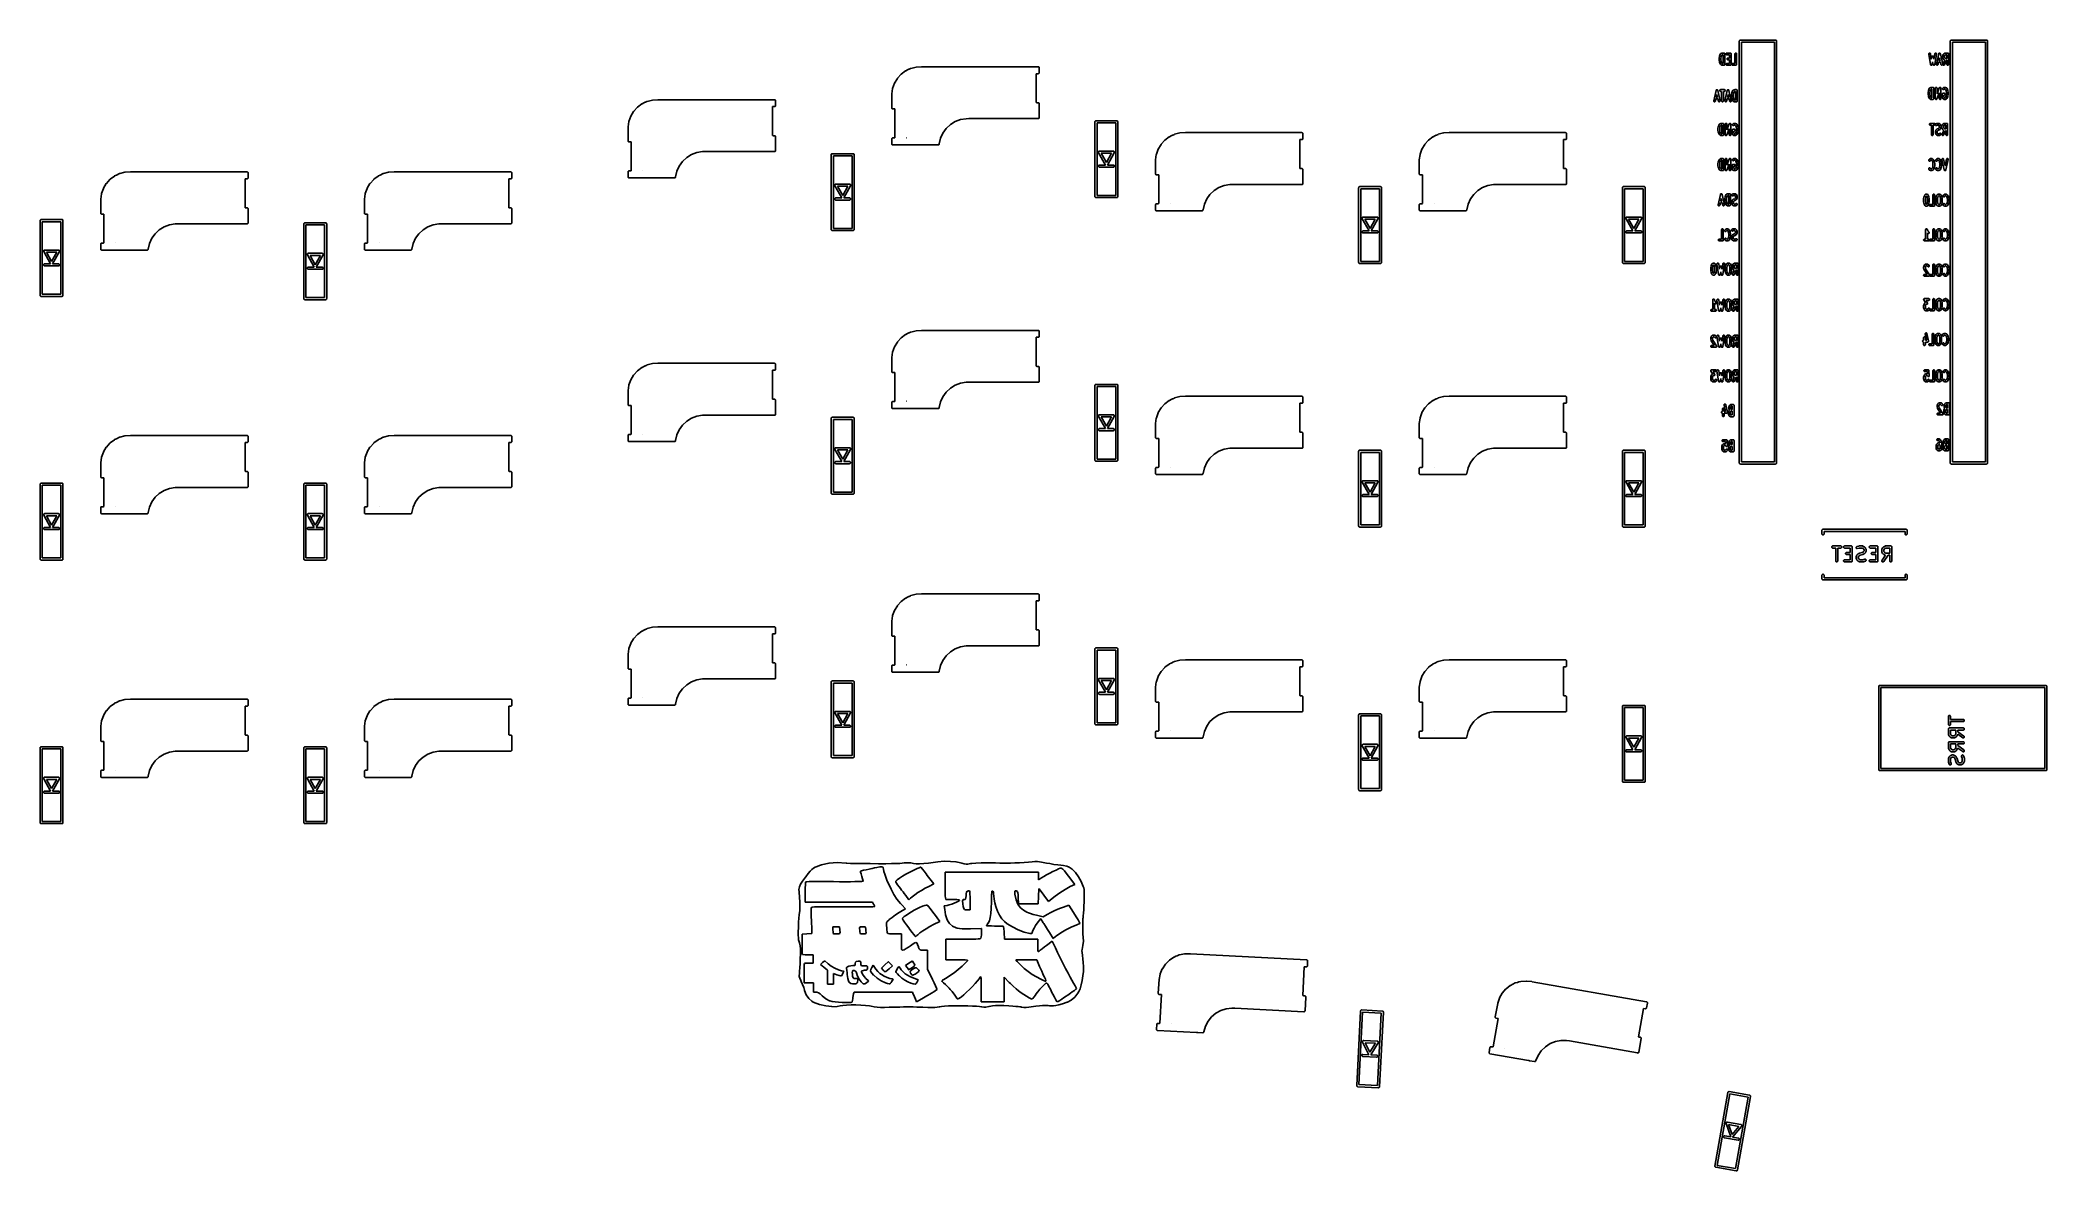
# Model space of a CAD drawing. Extents: x 85 to 230, y -159 to -77.
import ezdxf

# ---------------------------------------------------------------- set-up
doc = ezdxf.new("R2010")
doc.units = 0
doc.header["$MEASUREMENT"] = 0
doc.layers.add('BLACK', color=7, linetype='CONTINUOUS')

msp = doc.modelspace()

# ---------------------------------------------------------------- linework, layer by layer
at = {"layer": 'BLACK', "linetype": 'CONTINUOUS'}
for p, q in [((206.216, -78.2865), (206.217, -78.2821)), ((206.217, -78.2821), (206.241, -78.2107)), ((206.241, -78.2107), (206.242, -78.2098)), ((206.242, -78.2082), (206.243, -78.2065)), ((206.242, -78.2098), (206.242, -78.2082)), ((206.243, -78.2065), (206.245, -78.2027)), ((206.245, -78.2027), (206.247, -78.1988)), ((206.247, -78.1988), (206.248, -78.1973)), ((206.248, -78.1973), (206.249, -78.1958)), ((206.249, -78.1958), (206.296, -78.1243)), ((206.296, -78.1243), (206.297, -78.1236)), ((206.297, -78.1236), (206.299, -78.1209)), ((206.299, -78.1209), (206.301, -78.118)), ((206.301, -78.118), (206.303, -78.1162)), ((206.303, -78.1162), (206.305, -78.1143)), ((206.305, -78.1143), (206.307, -78.1121)), ((206.307, -78.1121), (206.31, -78.1096)), ((206.31, -78.1096), (206.312, -78.1082)), ((206.312, -78.1082), (206.314, -78.1067)), ((206.314, -78.1067), (206.317, -78.105)), ((206.317, -78.105), (206.32, -78.1031)), ((206.32, -78.1031), (206.392, -78.0674)), ((206.357, -78.2581), (206.338, -78.317)), ((206.391, -78.2075), (206.357, -78.2581)), ((206.434, -78.1858), (206.391, -78.2075)), ((206.392, -78.067), (206.394, -78.0664)), ((206.392, -78.0674), (206.392, -78.067)), ((206.394, -78.0664), (206.396, -78.0655)), ((206.396, -78.0655), (206.4, -78.0643)), ((206.4, -78.0643), (206.404, -78.0628)), ((206.404, -78.0628), (206.406, -78.0625)), ((206.406, -78.0625), (206.407, -78.062)), ((206.407, -78.062), (206.412, -78.0616)), ((206.412, -78.0616), (206.416, -78.0609)), ((206.416, -78.0609), (206.418, -78.061)), ((206.418, -78.061), (206.42, -78.0608)), ((206.42, -78.0608), (206.539, -78.0608)), ((206.476, -78.1858), (206.434, -78.1858)), ((206.476, -78.8108), (206.476, -78.1858)), ((206.539, -78.0608), (206.539, -78.0608)), ((206.539, -78.0608), (206.539, -78.0608)), ((206.539, -78.0608), (206.54, -78.0608)), ((206.539, -78.0608), (206.539, -78.0608)), ((206.54, -78.0608), (206.545, -78.0615)), ((206.545, -78.0615), (206.551, -78.0621)), ((206.551, -78.0621), (206.551, -78.0621)), ((206.551, -78.0621), (206.552, -78.0622)), ((206.552, -78.0622), (206.557, -78.0639)), ((206.557, -78.0639), (206.563, -78.0657)), ((206.563, -78.0657), (206.563, -78.0658)), ((206.563, -78.0658), (206.563, -78.0658)), ((206.563, -78.0658), (206.568, -78.0687)), ((206.568, -78.0687), (206.574, -78.0715)), ((206.574, -78.0715), (206.574, -78.0716)), ((206.574, -78.0716), (206.574, -78.0717)), ((206.574, -78.0717), (206.578, -78.0755)), ((206.578, -78.0755), (206.583, -78.0793)), ((206.583, -78.0793), (206.583, -78.0794)), ((206.583, -78.0794), (206.583, -78.0796)), ((206.583, -78.0796), (206.587, -78.0842)), ((206.587, -78.0842), (206.591, -78.0887)), ((206.591, -78.0887), (206.591, -78.0889)), ((206.591, -78.0889), (206.591, -78.0891)), ((206.591, -78.0891), (206.594, -78.0943)), ((206.594, -78.0943), (206.596, -78.0995)), ((206.596, -78.0995), (206.597, -78.0997)), ((206.597, -78.0997), (206.597, -78.0999)), ((206.597, -78.0999), (206.598, -78.1055)), ((206.598, -78.1055), (206.6, -78.1112)), ((206.6, -78.1112), (206.6, -78.1114)), ((206.6, -78.1114), (206.6, -78.1116)), ((206.6, -78.1116), (206.601, -78.1174)), ((206.601, -78.1174), (206.601, -78.1233)), ((206.601, -78.1233), (206.601, -78.8733)), ((206.69, -78.1229), (206.692, -78.1107)), ((206.692, -78.135), (206.69, -78.1229)), ((206.692, -78.1107), (206.695, -78.0991)), ((206.695, -78.1467), (206.692, -78.135)), ((206.695, -78.0991), (206.701, -78.0883)), ((206.701, -78.1575), (206.695, -78.1467)), ((206.701, -78.0883), (206.709, -78.0789)), ((206.708, -78.167), (206.701, -78.1575)), ((206.718, -78.1749), (206.708, -78.167)), ((206.709, -78.0789), (206.718, -78.0712)), ((206.718, -78.0712), (206.729, -78.0655)), ((206.728, -78.1807), (206.718, -78.1749)), ((206.74, -78.1844), (206.728, -78.1807)), ((206.729, -78.0655), (206.741, -78.062)), ((206.752, -78.1858), (206.74, -78.1844)), ((206.741, -78.062), (206.753, -78.0608)), ((206.753, -78.1858), (206.752, -78.1858)), ((206.753, -78.0608), (206.991, -78.0608)), ((206.929, -78.1858), (206.753, -78.1858)), ((206.929, -78.4179), (206.929, -78.1858)), ((206.991, -78.0608), (206.991, -78.0608)), ((206.991, -78.0608), (206.991, -78.0608)), ((206.991, -78.0608), (206.992, -78.0608)), ((206.991, -78.0608), (206.991, -78.0608)), ((206.992, -78.0608), (206.998, -78.0615)), ((206.998, -78.0615), (207.004, -78.0621)), ((207.004, -78.0621), (207.004, -78.0621)), ((207.004, -78.0621), (207.004, -78.0622)), ((207.004, -78.0622), (207.01, -78.0639)), ((207.01, -78.0639), (207.015, -78.0657)), ((207.015, -78.0657), (207.015, -78.0658)), ((207.015, -78.0658), (207.016, -78.0658)), ((207.016, -78.0658), (207.021, -78.0687)), ((207.021, -78.0687), (207.026, -78.0715)), ((207.026, -78.0715), (207.026, -78.0716)), ((207.026, -78.0716), (207.026, -78.0717)), ((207.026, -78.0717), (207.031, -78.0755)), ((207.031, -78.0755), (207.035, -78.0793)), ((207.035, -78.0793), (207.036, -78.0794)), ((207.036, -78.0794), (207.036, -78.0796)), ((207.036, -78.0796), (207.039, -78.0842)), ((207.039, -78.0842), (207.043, -78.0887)), ((207.043, -78.0887), (207.043, -78.0889)), ((207.043, -78.0889), (207.043, -78.0891)), ((207.043, -78.0891), (207.046, -78.0943)), ((207.046, -78.0943), (207.049, -78.0995)), ((207.049, -78.0995), (207.049, -78.0997)), ((207.049, -78.0997), (207.049, -78.0999)), ((207.049, -78.0999), (207.051, -78.1055)), ((207.051, -78.1055), (207.052, -78.1112)), ((207.052, -78.1112), (207.052, -78.1114)), ((207.052, -78.1114), (207.052, -78.1116)), ((207.052, -78.1116), (207.053, -78.1174)), ((207.053, -78.1174), (207.054, -78.1233)), ((207.054, -78.1233), (207.054, -78.8733)), ((207.333, -78.1224), (207.335, -78.1103)), ((207.333, -78.1233), (207.333, -78.1224)), ((207.333, -78.8108), (207.333, -78.1233)), ((207.335, -78.1103), (207.338, -78.0987)), ((207.338, -78.0987), (207.344, -78.088)), ((207.344, -78.088), (207.352, -78.0786)), ((207.352, -78.0786), (207.362, -78.071)), ((207.362, -78.071), (207.372, -78.0653)), ((207.372, -78.0653), (207.384, -78.0619)), ((207.384, -78.0619), (207.396, -78.0608)), ((207.396, -78.0608), (207.408, -78.0621)), ((207.408, -78.0621), (207.42, -78.0657)), ((207.42, -78.0657), (207.431, -78.0715)), ((207.431, -78.0715), (207.44, -78.0793)), ((207.44, -78.0793), (207.448, -78.0887)), ((207.448, -78.0887), (207.454, -78.0995)), ((207.454, -78.0995), (207.457, -78.1112)), ((207.457, -78.1112), (207.458, -78.1233)), ((207.458, -78.1233), (207.458, -78.8733)), ((207.65, -77.2005), (207.651, -77.1858)), ((207.65, -77.2042), (207.65, -77.2005)), ((207.65, -107.677), (207.65, -77.2042)), ((207.651, -77.1858), (207.656, -77.1717)), ((207.656, -77.1717), (207.663, -77.1586)), ((207.663, -77.1586), (207.672, -77.1472)), ((207.672, -77.1472), (207.683, -77.1378)), ((207.683, -77.1378), (207.696, -77.1309)), ((207.696, -77.1309), (207.711, -77.1266)), ((207.711, -77.1266), (207.722, -77.1255)), ((207.722, -77.1255), (207.725, -77.1251)), ((207.725, -77.1251), (207.729, -77.1255)), ((207.729, -77.1255), (210.262, -77.1255)), ((207.8, -77.2755), (207.8, -107.606)), ((210.19, -77.2755), (207.8, -77.2755)), ((210.19, -107.606), (210.19, -77.2755)), ((210.262, -77.1255), (210.265, -77.1251)), ((210.265, -77.1251), (210.269, -77.1255)), ((210.269, -77.1255), (210.28, -77.1266)), ((210.28, -77.1266), (210.294, -77.1309)), ((210.294, -77.1309), (210.307, -77.1378)), ((210.307, -77.1378), (210.319, -77.1472)), ((210.319, -77.1472), (210.328, -77.1586)), ((210.328, -77.1586), (210.335, -77.1717)), ((210.335, -77.1717), (210.339, -77.1858)), ((210.339, -77.1858), (210.341, -77.2005)), ((210.341, -77.2005), (210.34, -77.2042)), ((210.34, -77.2042), (210.34, -107.677)), ((221.335, -78.12), (221.337, -78.108)), ((221.336, -78.1322), (221.335, -78.12)), ((221.336, -78.1331), (221.336, -78.1322)), ((221.455, -78.8831), (221.336, -78.1331)), ((221.337, -78.108), (221.341, -78.0965)), ((221.341, -78.0965), (221.348, -78.086)), ((221.348, -78.086), (221.356, -78.077)), ((221.356, -78.077), (221.366, -78.0697)), ((221.366, -78.0697), (221.377, -78.0645)), ((221.377, -78.0645), (221.388, -78.0615)), ((221.388, -78.0615), (221.401, -78.0609)), ((221.401, -78.0609), (221.413, -78.0626)), ((221.413, -78.0626), (221.424, -78.0666)), ((221.424, -78.0666), (221.435, -78.0728)), ((221.435, -78.0728), (221.444, -78.081)), ((221.444, -78.081), (221.451, -78.0907)), ((221.451, -78.0907), (221.456, -78.1017)), ((221.456, -78.1017), (221.459, -78.1135)), ((221.459, -78.1135), (221.52, -78.4966)), ((221.583, -78.2825), (221.587, -78.2801)), ((221.587, -78.2801), (221.589, -78.2797)), ((221.589, -78.2797), (221.59, -78.2792)), ((221.59, -78.2792), (221.594, -78.2779)), ((221.594, -78.2779), (221.599, -78.2764)), ((221.599, -78.2764), (221.6, -78.2763)), ((221.6, -78.2763), (221.601, -78.276)), ((221.601, -78.276), (221.606, -78.2756)), ((221.606, -78.2756), (221.611, -78.2751)), ((221.611, -78.2751), (221.612, -78.2752)), ((221.612, -78.2752), (221.614, -78.2751)), ((221.614, -78.2751), (221.619, -78.2757)), ((221.619, -78.2757), (221.623, -78.2761)), ((221.623, -78.2761), (221.625, -78.2765)), ((221.625, -78.2765), (221.626, -78.2766)), ((221.626, -78.2766), (221.63, -78.2782)), ((221.63, -78.2782), (221.635, -78.2795)), ((221.635, -78.2795), (221.636, -78.2801)), ((221.636, -78.2801), (221.637, -78.2804)), ((221.637, -78.2804), (221.642, -78.2829)), ((221.704, -78.4966), (221.765, -78.1135)), ((221.765, -78.1126), (221.768, -78.1009)), ((221.765, -78.1135), (221.765, -78.1126)), ((221.768, -78.1009), (221.773, -78.09)), ((221.888, -78.1331), (221.769, -78.8831)), ((221.773, -78.09), (221.781, -78.0803)), ((221.781, -78.0803), (221.79, -78.0723)), ((221.79, -78.0723), (221.801, -78.0663)), ((221.801, -78.0663), (221.812, -78.0624)), ((221.812, -78.0624), (221.824, -78.0608)), ((221.824, -78.0608), (221.837, -78.0616)), ((221.837, -78.0616), (221.848, -78.0648)), ((221.848, -78.0648), (221.859, -78.0702)), ((221.859, -78.0702), (221.869, -78.0776)), ((221.869, -78.0776), (221.877, -78.0868)), ((221.877, -78.0868), (221.883, -78.0973)), ((221.883, -78.0973), (221.887, -78.1088)), ((221.884, -78.8597), (222.051, -78.1097)), ((221.887, -78.1088), (221.889, -78.1209)), ((221.889, -78.1209), (221.888, -78.1331)), ((222.051, -78.1089), (222.053, -78.1045)), ((222.051, -78.1097), (222.051, -78.1089)), ((222.053, -78.1045), (222.054, -78.1)), ((222.054, -78.1), (222.055, -78.0987)), ((222.055, -78.0973), (222.057, -78.0933)), ((222.055, -78.0987), (222.055, -78.0973)), ((222.057, -78.0933), (222.06, -78.0892)), ((222.06, -78.0892), (222.061, -78.088)), ((222.061, -78.0868), (222.064, -78.0833)), ((222.061, -78.088), (222.061, -78.0868)), ((222.064, -78.0833), (222.067, -78.0797)), ((222.067, -78.0797), (222.068, -78.0787)), ((222.068, -78.0787), (222.069, -78.0776)), ((222.069, -78.0776), (222.073, -78.0748)), ((222.073, -78.0748), (222.077, -78.0718)), ((222.077, -78.0718), (222.078, -78.0711)), ((222.078, -78.0711), (222.079, -78.0702)), ((222.079, -78.0702), (222.083, -78.0682)), ((222.083, -78.0682), (222.087, -78.0659)), ((222.087, -78.0659), (222.089, -78.0655)), ((222.089, -78.0655), (222.09, -78.0648)), ((222.09, -78.0648), (222.094, -78.0636)), ((222.094, -78.0636), (222.099, -78.0622)), ((222.099, -78.0622), (222.1, -78.062)), ((222.1, -78.062), (222.102, -78.0616)), ((222.102, -78.0616), (222.106, -78.0613)), ((222.106, -78.0613), (222.111, -78.0608)), ((222.111, -78.0608), (222.112, -78.0609)), ((222.112, -78.0609), (222.114, -78.0608)), ((222.114, -78.0608), (222.119, -78.0614)), ((222.119, -78.0614), (222.123, -78.0618)), ((222.123, -78.0618), (222.125, -78.0622)), ((222.125, -78.0622), (222.126, -78.0624)), ((222.126, -78.0624), (222.13, -78.0639)), ((222.13, -78.0639), (222.135, -78.0651)), ((222.135, -78.0651), (222.136, -78.0658)), ((222.136, -78.0658), (222.138, -78.0663)), ((222.138, -78.0663), (222.142, -78.0685)), ((222.142, -78.0685), (222.146, -78.0707)), ((222.146, -78.0707), (222.147, -78.0716)), ((222.147, -78.0716), (222.148, -78.0723)), ((222.148, -78.0723), (222.152, -78.0753)), ((222.152, -78.0753), (222.155, -78.0782)), ((222.155, -78.0782), (222.156, -78.0793)), ((222.156, -78.0793), (222.157, -78.0803)), ((222.157, -78.0803), (222.16, -78.084)), ((222.16, -78.084), (222.163, -78.0875)), ((222.163, -78.0875), (222.164, -78.0888)), ((222.164, -78.0888), (222.165, -78.0899)), ((222.165, -78.0899), (222.167, -78.0941)), ((222.167, -78.0941), (222.169, -78.0981)), ((222.169, -78.0981), (222.17, -78.0995)), ((222.17, -78.0995), (222.17, -78.1008)), ((222.17, -78.1008), (222.172, -78.1053)), ((222.172, -78.1053), (222.173, -78.1097)), ((222.173, -78.1097), (222.34, -78.8597)), ((222.359, -78.2618), (222.36, -78.2583)), ((222.359, -78.2653), (222.359, -78.2618)), ((222.359, -78.2662), (222.359, -78.2653)), ((222.359, -78.3733), (222.359, -78.2662)), ((222.36, -78.2532), (222.361, -78.2498)), ((222.36, -78.2557), (222.36, -78.2532)), ((222.36, -78.2583), (222.36, -78.2557)), ((222.361, -78.2498), (222.362, -78.2464)), ((222.362, -78.2464), (222.386, -78.175)), ((222.386, -78.1741), (222.387, -78.1725)), ((222.386, -78.175), (222.386, -78.1741)), ((222.387, -78.1725), (222.388, -78.1708)), ((222.388, -78.1708), (222.39, -78.167)), ((222.39, -78.167), (222.391, -78.1631)), ((222.391, -78.1631), (222.392, -78.1616)), ((222.392, -78.1616), (222.393, -78.1601)), ((222.393, -78.1601), (222.417, -78.1243)), ((222.417, -78.1243), (222.418, -78.1236)), ((222.418, -78.1236), (222.42, -78.1205)), ((222.42, -78.1205), (222.423, -78.1172)), ((222.423, -78.1172), (222.424, -78.1159)), ((222.424, -78.1159), (222.425, -78.1143)), ((222.425, -78.1143), (222.429, -78.1118)), ((222.429, -78.1118), (222.432, -78.109)), ((222.432, -78.109), (222.479, -78.0733)), ((222.479, -78.0733), (222.48, -78.0728)), ((222.48, -78.0728), (222.481, -78.0721)), ((222.481, -78.0721), (222.482, -78.0712)), ((222.482, -78.0712), (222.486, -78.069)), ((222.502, -78.2224), (222.484, -78.2763)), ((222.484, -78.2763), (222.484, -78.3632)), ((222.486, -78.069), (222.49, -78.0666)), ((222.49, -78.0666), (222.492, -78.0661)), ((222.492, -78.0661), (222.493, -78.0655)), ((222.493, -78.0655), (222.498, -78.0641)), ((222.498, -78.0641), (222.502, -78.0626)), ((222.502, -78.0626), (222.503, -78.0624)), ((222.515, -78.2026), (222.502, -78.2224)), ((222.503, -78.0624), (222.505, -78.062)), ((222.505, -78.062), (222.509, -78.0615)), ((222.509, -78.0615), (222.514, -78.0609)), ((222.514, -78.0609), (222.515, -78.0609)), ((222.515, -78.0609), (222.517, -78.0608)), ((222.538, -78.1858), (222.515, -78.2026)), ((222.517, -78.0608), (222.707, -78.0608)), ((222.645, -78.1858), (222.538, -78.1858)), ((222.645, -78.4537), (222.645, -78.1858)), ((222.707, -78.0608), (222.708, -78.0608)), ((222.708, -78.0608), (222.708, -78.0608)), ((222.708, -78.0608), (222.708, -78.0608)), ((222.708, -78.0608), (222.708, -78.0608)), ((222.708, -78.0608), (222.714, -78.0615)), ((222.714, -78.0615), (222.72, -78.0621)), ((222.72, -78.0621), (222.72, -78.0621)), ((222.72, -78.0621), (222.72, -78.0622)), ((222.72, -78.0622), (222.726, -78.0639)), ((222.726, -78.0639), (222.731, -78.0657)), ((222.731, -78.0657), (222.732, -78.0658)), ((222.732, -78.0658), (222.732, -78.0658)), ((222.732, -78.0658), (222.737, -78.0687)), ((222.737, -78.0687), (222.742, -78.0715)), ((222.742, -78.0715), (222.742, -78.0716)), ((222.742, -78.0716), (222.743, -78.0717)), ((222.743, -78.0717), (222.747, -78.0755)), ((222.747, -78.0755), (222.752, -78.0793)), ((222.752, -78.0793), (222.752, -78.0794)), ((222.752, -78.0794), (222.752, -78.0796)), ((222.752, -78.0796), (222.756, -78.0842)), ((222.756, -78.0842), (222.759, -78.0887)), ((222.759, -78.0887), (222.759, -78.0889)), ((222.759, -78.0889), (222.76, -78.0891)), ((222.76, -78.0891), (222.762, -78.0943)), ((222.762, -78.0943), (222.765, -78.0995)), ((222.765, -78.0995), (222.765, -78.0997)), ((222.765, -78.0997), (222.765, -78.0999)), ((222.765, -78.0999), (222.767, -78.1055)), ((222.767, -78.1055), (222.769, -78.1112)), ((222.769, -78.1112), (222.769, -78.1114)), ((222.769, -78.1114), (222.769, -78.1116)), ((222.769, -78.1116), (222.769, -78.1174)), ((222.769, -78.1174), (222.77, -78.1233)), ((222.77, -78.1233), (222.77, -78.8733)), ((222.89, -77.2005), (222.891, -77.1858)), ((222.89, -77.2042), (222.89, -77.2005)), ((222.89, -107.677), (222.89, -77.2042)), ((222.891, -77.1858), (222.896, -77.1717)), ((222.896, -77.1717), (222.903, -77.1586)), ((222.903, -77.1586), (222.912, -77.1472)), ((222.912, -77.1472), (222.923, -77.1378)), ((222.923, -77.1378), (222.936, -77.1309)), ((222.936, -77.1309), (222.951, -77.1266)), ((222.951, -77.1266), (222.962, -77.1255)), ((222.962, -77.1255), (222.965, -77.1251)), ((222.965, -77.1251), (222.969, -77.1255)), ((222.969, -77.1255), (225.502, -77.1255)), ((223.04, -77.2755), (223.04, -107.606)), ((225.43, -77.2755), (223.04, -77.2755)), ((225.43, -107.606), (225.43, -77.2755)), ((225.502, -77.1255), (225.505, -77.1251)), ((225.505, -77.1251), (225.509, -77.1255)), ((225.509, -77.1255), (225.52, -77.1266)), ((225.52, -77.1266), (225.534, -77.1309)), ((225.534, -77.1309), (225.547, -77.1378)), ((225.547, -77.1378), (225.559, -77.1472)), ((225.559, -77.1472), (225.568, -77.1586)), ((225.568, -77.1586), (225.575, -77.1717)), ((225.575, -77.1717), (225.579, -77.1858)), ((225.579, -77.1858), (225.581, -77.2005)), ((225.581, -77.2005), (225.58, -77.2042)), ((225.58, -77.2042), (225.58, -107.677)), ((146.834, -79.8847), (147.096, -79.5945)), ((147.096, -79.5938), (147.101, -79.5893)), ((147.096, -79.5945), (147.096, -79.5938)), ((147.096, -79.5945), (147.096, -79.5945)), ((147.096, -79.5945), (147.096, -79.5945)), ((147.101, -79.5893), (147.106, -79.5847)), ((147.106, -79.5847), (147.42, -79.3509)), ((147.42, -79.3503), (147.426, -79.3469)), ((147.42, -79.3509), (147.42, -79.3503)), ((147.426, -79.3469), (147.432, -79.3433)), ((147.432, -79.3433), (147.56, -79.282)), ((147.56, -79.282), (147.653, -79.2325)), ((147.653, -79.2325), (147.683, -79.2233)), ((147.683, -79.2233), (147.785, -79.1748)), ((147.785, -79.1748), (147.786, -79.1744)), ((147.786, -79.1744), (147.792, -79.1722)), ((147.792, -79.1722), (147.799, -79.1699)), ((147.799, -79.1699), (148.177, -79.0731)), ((148.177, -79.0731), (148.178, -79.0728)), ((148.177, -79.0731), (148.177, -79.0731)), ((148.177, -79.0731), (148.177, -79.0731)), ((148.178, -79.0728), (148.185, -79.0719)), ((148.185, -79.0719), (148.192, -79.0709)), ((148.192, -79.0709), (148.582, -79.0495)), ((148.582, -79.0495), (148.583, -79.0494)), ((148.583, -79.0494), (148.586, -79.0496)), ((148.586, -79.0496), (148.59, -79.0494)), ((148.59, -79.0494), (148.602, -79.05)), ((148.602, -79.05), (156.996, -79.05)), ((156.996, -79.55), (156.855, -79.55)), ((156.855, -79.55), (156.855, -81.6327)), ((156.996, -79.05), (157, -79.0496)), ((157, -79.5504), (156.996, -79.55)), ((157, -79.0496), (157.005, -79.0501)), ((157.004, -79.55), (157, -79.5504)), ((157.015, -79.5489), (157.004, -79.55)), ((157.005, -79.0501), (157.015, -79.0511)), ((157.015, -79.0511), (157.029, -79.0554)), ((157.029, -79.5446), (157.015, -79.5489)), ((157.029, -79.0554), (157.042, -79.0623)), ((157.042, -79.5377), (157.029, -79.5446)), ((157.042, -79.0623), (157.053, -79.0717)), ((157.053, -79.5283), (157.042, -79.5377)), ((157.053, -79.0717), (157.063, -79.0831)), ((157.063, -79.5169), (157.053, -79.5283)), ((157.063, -79.0831), (157.07, -79.0962)), ((157.07, -79.5038), (157.063, -79.5169)), ((157.07, -79.0962), (157.074, -79.1103)), ((157.074, -79.4897), (157.07, -79.5038)), ((157.074, -79.1103), (157.075, -79.125)), ((157.075, -79.475), (157.074, -79.4897)), ((157.075, -79.125), (157.075, -79.1287)), ((157.075, -79.1287), (157.075, -79.4713)), ((157.075, -79.4713), (157.075, -79.475)), ((206.19, -78.4439), (206.191, -78.4392)), ((206.19, -78.4447), (206.19, -78.4439)), ((206.19, -78.5519), (206.19, -78.4447)), ((206.191, -78.5566), (206.19, -78.5519)), ((206.191, -78.4344), (206.215, -78.2916)), ((206.191, -78.4392), (206.191, -78.4344)), ((206.191, -78.5613), (206.191, -78.5566)), ((206.191, -78.5621), (206.191, -78.5613)), ((206.215, -78.705), (206.191, -78.5621)), ((206.215, -78.2907), (206.216, -78.2865)), ((206.215, -78.2916), (206.215, -78.2907)), ((206.216, -78.7093), (206.215, -78.705)), ((206.217, -78.7137), (206.216, -78.7093)), ((206.217, -78.7145), (206.217, -78.7137)), ((206.241, -78.7859), (206.217, -78.7145)), ((206.242, -78.7875), (206.241, -78.7859)), ((206.243, -78.7893), (206.242, -78.7875)), ((206.244, -78.7931), (206.243, -78.7893)), ((206.246, -78.7971), (206.244, -78.7931)), ((206.247, -78.7985), (206.246, -78.7971)), ((206.248, -78.8001), (206.247, -78.7985)), ((206.249, -78.8008), (206.248, -78.8001)), ((206.296, -78.8722), (206.249, -78.8008)), ((206.298, -78.875), (206.296, -78.8722)), ((206.3, -78.878), (206.298, -78.875)), ((206.302, -78.8797), (206.3, -78.878)), ((206.304, -78.8817), (206.302, -78.8797)), ((206.307, -78.884), (206.304, -78.8817)), ((206.309, -78.8864), (206.307, -78.884)), ((206.311, -78.8878), (206.309, -78.8864)), ((206.313, -78.8895), (206.311, -78.8878)), ((206.316, -78.8911), (206.313, -78.8895)), ((206.338, -78.317), (206.315, -78.4499)), ((206.315, -78.4499), (206.315, -78.5467)), ((206.315, -78.5467), (206.338, -78.6796)), ((206.319, -78.8931), (206.316, -78.8911)), ((206.32, -78.8935), (206.319, -78.8931)), ((206.392, -78.9292), (206.32, -78.8935)), ((206.338, -78.6796), (206.357, -78.7384)), ((206.357, -78.7384), (206.391, -78.7891)), ((206.391, -78.7891), (206.434, -78.8108)), ((206.393, -78.9299), (206.392, -78.9292)), ((206.395, -78.9307), (206.393, -78.9299)), ((206.399, -78.932), (206.395, -78.9307)), ((206.403, -78.9336), (206.399, -78.932)), ((206.405, -78.9339), (206.403, -78.9336)), ((206.407, -78.9344), (206.405, -78.9339)), ((206.411, -78.9349), (206.407, -78.9344)), ((206.415, -78.9356), (206.411, -78.9349)), ((206.417, -78.9356), (206.415, -78.9356)), ((206.419, -78.9358), (206.417, -78.9356)), ((206.42, -78.9358), (206.419, -78.9358)), ((206.539, -78.9358), (206.42, -78.9358)), ((206.434, -78.8108), (206.476, -78.8108)), ((206.545, -78.9352), (206.539, -78.9358)), ((206.55, -78.9347), (206.545, -78.9352)), ((206.551, -78.9346), (206.55, -78.9347)), ((206.556, -78.9329), (206.551, -78.9346)), ((206.551, -78.9346), (206.551, -78.9346)), ((206.562, -78.9312), (206.556, -78.9329)), ((206.568, -78.9283), (206.562, -78.9311)), ((206.562, -78.9311), (206.562, -78.9311)), ((206.562, -78.9311), (206.562, -78.9312)), ((206.573, -78.9256), (206.568, -78.9283)), ((206.578, -78.9216), (206.573, -78.9254)), ((206.573, -78.9254), (206.573, -78.9255)), ((206.573, -78.9255), (206.573, -78.9256)), ((206.582, -78.9179), (206.578, -78.9216)), ((206.583, -78.9178), (206.582, -78.9179)), ((206.586, -78.9131), (206.583, -78.9176)), ((206.583, -78.9176), (206.583, -78.9178)), ((206.59, -78.9086), (206.586, -78.9131)), ((206.593, -78.9031), (206.59, -78.9082)), ((206.59, -78.9082), (206.59, -78.9084)), ((206.59, -78.9084), (206.59, -78.9086)), ((206.596, -78.8979), (206.593, -78.9031)), ((206.598, -78.8919), (206.596, -78.8975)), ((206.596, -78.8975), (206.596, -78.8977)), ((206.596, -78.8977), (206.596, -78.8979)), ((206.6, -78.8863), (206.598, -78.8919)), ((206.601, -78.8801), (206.6, -78.8859)), ((206.6, -78.8859), (206.6, -78.8861)), ((206.6, -78.8861), (206.6, -78.8863)), ((206.601, -78.8733), (206.601, -78.8737)), ((206.601, -78.8737), (206.601, -78.8737)), ((206.601, -78.8737), (206.601, -78.8737)), ((206.601, -78.8737), (206.601, -78.8742)), ((206.601, -78.8742), (206.601, -78.8801)), ((206.69, -78.8729), (206.692, -78.8607)), ((206.692, -78.885), (206.69, -78.8729)), ((206.692, -78.8607), (206.695, -78.8491)), ((206.695, -78.8967), (206.692, -78.885)), ((206.695, -78.8491), (206.701, -78.8383)), ((206.701, -78.9075), (206.695, -78.8967)), ((206.701, -78.8383), (206.709, -78.8289)), ((206.708, -78.917), (206.701, -78.9075)), ((206.718, -78.9249), (206.708, -78.917)), ((206.709, -78.8289), (206.718, -78.8212)), ((206.718, -78.8212), (206.729, -78.8155)), ((206.728, -78.9307), (206.718, -78.9249)), ((206.74, -78.9344), (206.728, -78.9307)), ((206.729, -78.8155), (206.741, -78.812)), ((206.752, -78.9358), (206.74, -78.9344)), ((206.741, -78.812), (206.753, -78.8108)), ((206.753, -78.9358), (206.752, -78.9358)), ((206.753, -78.8108), (206.929, -78.8108)), ((206.991, -78.9358), (206.753, -78.9358)), ((206.762, -78.48), (206.763, -78.4679)), ((206.763, -78.4921), (206.762, -78.48)), ((206.763, -78.4679), (206.767, -78.4562)), ((206.766, -78.5039), (206.763, -78.4921)), ((206.772, -78.5147), (206.766, -78.5039)), ((206.767, -78.4562), (206.773, -78.4455)), ((206.78, -78.5242), (206.772, -78.5147)), ((206.773, -78.4455), (206.78, -78.4361)), ((206.78, -78.4361), (206.79, -78.4284)), ((206.789, -78.532), (206.78, -78.5242)), ((206.8, -78.5379), (206.789, -78.532)), ((206.79, -78.4284), (206.801, -78.4227)), ((206.811, -78.5416), (206.8, -78.5379)), ((206.801, -78.4227), (206.812, -78.4191)), ((206.824, -78.5429), (206.811, -78.5416)), ((206.812, -78.4191), (206.824, -78.4179)), ((206.824, -78.4179), (206.929, -78.4179)), ((206.929, -78.5429), (206.824, -78.5429)), ((206.824, -78.5429), (206.824, -78.5429)), ((206.929, -78.8108), (206.929, -78.5429)), ((206.997, -78.9352), (206.991, -78.9358)), ((207.003, -78.9347), (206.997, -78.9352)), ((207.009, -78.9329), (207.003, -78.9346)), ((207.003, -78.9346), (207.003, -78.9346)), ((207.003, -78.9346), (207.003, -78.9347)), ((207.014, -78.9312), (207.009, -78.9329)), ((207.015, -78.9311), (207.014, -78.9312)), ((207.02, -78.9283), (207.015, -78.9311)), ((207.015, -78.9311), (207.015, -78.9311)), ((207.025, -78.9256), (207.02, -78.9283)), ((207.026, -78.9254), (207.025, -78.9255)), ((207.025, -78.9255), (207.025, -78.9256)), ((207.03, -78.9216), (207.026, -78.9254)), ((207.035, -78.9179), (207.03, -78.9216)), ((207.039, -78.9131), (207.035, -78.9176)), ((207.035, -78.9176), (207.035, -78.9178)), ((207.035, -78.9178), (207.035, -78.9179)), ((207.043, -78.9086), (207.039, -78.9131)), ((207.046, -78.9031), (207.043, -78.9082)), ((207.043, -78.9082), (207.043, -78.9084)), ((207.043, -78.9084), (207.043, -78.9086)), ((207.048, -78.8979), (207.046, -78.9031)), ((207.049, -78.8977), (207.048, -78.8979)), ((207.05, -78.8919), (207.049, -78.8975)), ((207.049, -78.8975), (207.049, -78.8977)), ((207.052, -78.8863), (207.05, -78.8919)), ((207.053, -78.8801), (207.052, -78.8859)), ((207.052, -78.8859), (207.052, -78.8861)), ((207.052, -78.8861), (207.052, -78.8863)), ((207.054, -78.8742), (207.053, -78.8801)), ((207.054, -78.8733), (207.054, -78.8737)), ((207.054, -78.8737), (207.054, -78.8737)), ((207.054, -78.8737), (207.054, -78.8737)), ((207.054, -78.8737), (207.054, -78.8742)), ((207.095, -78.8729), (207.096, -78.8607)), ((207.096, -78.885), (207.095, -78.8729)), ((207.096, -78.8607), (207.1, -78.8491)), ((207.1, -78.8967), (207.096, -78.885)), ((207.1, -78.8491), (207.106, -78.8383)), ((207.105, -78.9075), (207.1, -78.8967)), ((207.113, -78.917), (207.105, -78.9075)), ((207.106, -78.8383), (207.114, -78.8289)), ((207.122, -78.9249), (207.113, -78.917)), ((207.114, -78.8289), (207.123, -78.8212)), ((207.133, -78.9307), (207.122, -78.9249)), ((207.123, -78.8212), (207.134, -78.8155)), ((207.145, -78.9344), (207.133, -78.9307)), ((207.134, -78.8155), (207.146, -78.812)), ((207.157, -78.9358), (207.145, -78.9344)), ((207.146, -78.812), (207.158, -78.8108)), ((207.158, -78.9358), (207.157, -78.9358)), ((207.158, -78.8108), (207.333, -78.8108)), ((207.396, -78.9358), (207.158, -78.9358)), ((207.402, -78.9352), (207.396, -78.9358)), ((207.408, -78.9347), (207.402, -78.9352)), ((207.414, -78.9329), (207.408, -78.9346)), ((207.408, -78.9346), (207.408, -78.9346)), ((207.408, -78.9346), (207.408, -78.9347)), ((207.419, -78.9312), (207.414, -78.9329)), ((207.42, -78.9311), (207.419, -78.9311)), ((207.419, -78.9311), (207.419, -78.9312)), ((207.425, -78.9283), (207.42, -78.9311)), ((207.43, -78.9256), (207.425, -78.9283)), ((207.435, -78.9216), (207.43, -78.9254)), ((207.43, -78.9254), (207.43, -78.9255)), ((207.43, -78.9255), (207.43, -78.9256)), ((207.44, -78.9179), (207.435, -78.9216)), ((207.444, -78.9131), (207.44, -78.9176)), ((207.44, -78.9176), (207.44, -78.9178)), ((207.44, -78.9178), (207.44, -78.9179)), ((207.447, -78.9086), (207.444, -78.9131)), ((207.448, -78.9082), (207.447, -78.9084)), ((207.447, -78.9084), (207.447, -78.9086)), ((207.45, -78.9031), (207.448, -78.9082)), ((207.453, -78.8979), (207.45, -78.9031)), ((207.455, -78.8919), (207.453, -78.8975)), ((207.453, -78.8975), (207.453, -78.8977)), ((207.453, -78.8977), (207.453, -78.8979)), ((207.457, -78.8863), (207.455, -78.8919)), ((207.458, -78.8801), (207.457, -78.8859)), ((207.457, -78.8859), (207.457, -78.8861)), ((207.457, -78.8861), (207.457, -78.8863)), ((207.458, -78.8733), (207.458, -78.8737)), ((207.458, -78.8737), (207.458, -78.8737)), ((207.458, -78.8737), (207.458, -78.8737)), ((207.458, -78.8737), (207.458, -78.8742)), ((207.458, -78.8742), (207.458, -78.8801)), ((221.455, -78.8848), (221.455, -78.8831)), ((221.456, -78.8866), (221.455, -78.8848)), ((221.457, -78.8907), (221.456, -78.8866)), ((221.458, -78.8949), (221.457, -78.8907)), ((221.459, -78.8965), (221.458, -78.8949)), ((221.459, -78.8982), (221.459, -78.8965)), ((221.462, -78.902), (221.459, -78.8982)), ((221.463, -78.9059), (221.462, -78.902)), ((221.465, -78.9073), (221.463, -78.9059)), ((221.465, -78.9089), (221.465, -78.9073)), ((221.468, -78.9122), (221.465, -78.9089)), ((221.471, -78.9156), (221.468, -78.9122)), ((221.472, -78.9168), (221.471, -78.9156)), ((221.473, -78.9182), (221.472, -78.9168)), ((221.477, -78.9209), (221.473, -78.9182)), ((221.48, -78.9237), (221.477, -78.9209)), ((221.481, -78.9247), (221.48, -78.9237)), ((221.483, -78.9258), (221.481, -78.9247)), ((221.487, -78.9277), (221.483, -78.9258)), ((221.49, -78.9299), (221.487, -78.9277)), ((221.492, -78.9306), (221.49, -78.9299)), ((221.494, -78.9314), (221.492, -78.9306)), ((221.498, -78.9326), (221.494, -78.9314)), ((221.502, -78.934), (221.498, -78.9326)), ((221.504, -78.9343), (221.502, -78.934)), ((221.505, -78.9348), (221.504, -78.9343)), ((221.51, -78.9351), (221.505, -78.9348)), ((221.514, -78.9357), (221.51, -78.9351)), ((221.516, -78.9356), (221.514, -78.9357)), ((221.518, -78.9358), (221.516, -78.9356)), ((221.522, -78.9353), (221.518, -78.9358)), ((221.52, -78.4966), (221.55, -78.3266)), ((221.526, -78.9351), (221.522, -78.9353)), ((221.528, -78.9346), (221.526, -78.9351)), ((221.53, -78.9344), (221.528, -78.9346)), ((221.534, -78.9332), (221.53, -78.9344)), ((221.538, -78.9321), (221.534, -78.9332)), ((221.54, -78.9313), (221.538, -78.9321)), ((221.541, -78.9308), (221.54, -78.9313)), ((221.545, -78.9287), (221.541, -78.9308)), ((221.549, -78.9269), (221.545, -78.9287)), ((221.55, -78.9258), (221.549, -78.9269)), ((221.55, -78.3266), (221.551, -78.3258)), ((221.552, -78.9249), (221.55, -78.9258)), ((221.551, -78.3234), (221.553, -78.3188)), ((221.551, -78.3246), (221.551, -78.3234)), ((221.551, -78.3258), (221.551, -78.3246)), ((221.555, -78.9222), (221.552, -78.9249)), ((221.553, -78.3188), (221.554, -78.3141)), ((221.554, -78.3141), (221.555, -78.313)), ((221.555, -78.3118), (221.557, -78.3076)), ((221.555, -78.313), (221.555, -78.3118)), ((221.559, -78.9196), (221.555, -78.9222)), ((221.557, -78.3076), (221.56, -78.3033)), ((221.56, -78.9182), (221.559, -78.9196)), ((221.56, -78.3033), (221.561, -78.3023)), ((221.561, -78.9171), (221.56, -78.9182)), ((221.561, -78.3013), (221.564, -78.2976)), ((221.561, -78.3023), (221.561, -78.3013)), ((221.564, -78.9137), (221.561, -78.9171)), ((221.564, -78.2976), (221.567, -78.2938)), ((221.567, -78.9105), (221.564, -78.9137)), ((221.567, -78.2938), (221.568, -78.293)), ((221.568, -78.909), (221.567, -78.9105)), ((221.568, -78.293), (221.569, -78.2921)), ((221.569, -78.9076), (221.568, -78.909)), ((221.569, -78.2921), (221.573, -78.2891)), ((221.571, -78.9038), (221.569, -78.9076)), ((221.573, -78.9001), (221.571, -78.9038)), ((221.573, -78.2891), (221.577, -78.286)), ((221.574, -78.8984), (221.573, -78.9001)), ((221.575, -78.8968), (221.574, -78.8984)), ((221.576, -78.8927), (221.575, -78.8968)), ((221.577, -78.8886), (221.576, -78.8927)), ((221.577, -78.286), (221.578, -78.2854)), ((221.578, -78.8868), (221.577, -78.8886)), ((221.578, -78.2854), (221.579, -78.2846)), ((221.612, -78.6947), (221.578, -78.8842)), ((221.578, -78.8842), (221.578, -78.8851)), ((221.578, -78.8851), (221.578, -78.8868)), ((221.579, -78.2846), (221.583, -78.2825)), ((221.646, -78.8842), (221.612, -78.6947)), ((221.642, -78.2829), (221.646, -78.2851)), ((221.646, -78.2851), (221.647, -78.2859)), ((221.646, -78.886), (221.646, -78.8842)), ((221.646, -78.8878), (221.646, -78.886)), ((221.648, -78.8918), (221.646, -78.8878)), ((221.647, -78.2859), (221.648, -78.2865)), ((221.648, -78.2865), (221.652, -78.2896)), ((221.649, -78.896), (221.648, -78.8918)), ((221.65, -78.8976), (221.649, -78.896)), ((221.65, -78.8993), (221.65, -78.8976)), ((221.653, -78.903), (221.65, -78.8993)), ((221.652, -78.2896), (221.655, -78.2927)), ((221.655, -78.9069), (221.653, -78.903)), ((221.655, -78.2927), (221.656, -78.2936)), ((221.656, -78.9083), (221.655, -78.9069)), ((221.656, -78.2936), (221.657, -78.2944)), ((221.657, -78.9098), (221.656, -78.9083)), ((221.657, -78.2944), (221.66, -78.2982)), ((221.659, -78.9131), (221.657, -78.9098)), ((221.662, -78.9165), (221.659, -78.9131)), ((221.66, -78.2982), (221.663, -78.302)), ((221.663, -78.9176), (221.662, -78.9165)), ((221.663, -78.302), (221.664, -78.3031)), ((221.665, -78.919), (221.663, -78.9176)), ((221.664, -78.3031), (221.665, -78.304)), ((221.665, -78.304), (221.667, -78.3084)), ((221.668, -78.9216), (221.665, -78.919)), ((221.667, -78.3084), (221.669, -78.3126)), ((221.671, -78.9244), (221.668, -78.9216)), ((221.669, -78.3126), (221.67, -78.3138)), ((221.67, -78.3138), (221.67, -78.3149)), ((221.67, -78.3149), (221.672, -78.3196)), ((221.673, -78.9253), (221.671, -78.9244)), ((221.672, -78.3196), (221.673, -78.3242)), ((221.673, -78.3242), (221.673, -78.3255)), ((221.673, -78.3255), (221.674, -78.3266)), ((221.674, -78.9264), (221.673, -78.9253)), ((221.674, -78.3266), (221.704, -78.4966)), ((221.678, -78.9283), (221.674, -78.9264)), ((221.682, -78.9304), (221.678, -78.9283)), ((221.684, -78.931), (221.682, -78.9304)), ((221.685, -78.9318), (221.684, -78.931)), ((221.689, -78.9329), (221.685, -78.9318)), ((221.693, -78.9343), (221.689, -78.9329)), ((221.695, -78.9345), (221.693, -78.9343)), ((221.697, -78.935), (221.695, -78.9345)), ((221.701, -78.9352), (221.697, -78.935)), ((221.706, -78.9358), (221.701, -78.9352)), ((221.707, -78.9356), (221.706, -78.9358)), ((221.709, -78.9358), (221.707, -78.9356)), ((221.713, -78.9352), (221.709, -78.9358)), ((221.718, -78.9349), (221.713, -78.9352)), ((221.719, -78.9344), (221.718, -78.9349)), ((221.721, -78.9342), (221.719, -78.9344)), ((221.725, -78.9328), (221.721, -78.9342)), ((221.73, -78.9317), (221.725, -78.9328)), ((221.731, -78.9309), (221.73, -78.9317)), ((221.733, -78.9303), (221.731, -78.9309)), ((221.737, -78.9282), (221.733, -78.9303)), ((221.74, -78.9263), (221.737, -78.9282)), ((221.742, -78.9251), (221.74, -78.9263)), ((221.743, -78.9243), (221.742, -78.9251)), ((221.747, -78.9214), (221.743, -78.9243)), ((221.75, -78.9188), (221.747, -78.9214)), ((221.751, -78.9174), (221.75, -78.9188)), ((221.753, -78.9163), (221.751, -78.9174)), ((221.755, -78.9129), (221.753, -78.9163)), ((221.758, -78.9096), (221.755, -78.9129)), ((221.759, -78.908), (221.758, -78.9096)), ((221.76, -78.9066), (221.759, -78.908)), ((221.762, -78.9028), (221.76, -78.9066)), ((221.764, -78.899), (221.762, -78.9028)), ((221.765, -78.8973), (221.764, -78.899)), ((221.766, -78.8957), (221.765, -78.8973)), ((221.767, -78.8916), (221.766, -78.8957)), ((221.768, -78.8875), (221.767, -78.8916)), ((221.769, -78.884), (221.768, -78.8857)), ((221.768, -78.8857), (221.768, -78.8875)), ((221.769, -78.8831), (221.769, -78.884)), ((221.883, -78.8718), (221.884, -78.8597)), ((221.884, -78.884), (221.883, -78.8718)), ((221.887, -78.8958), (221.884, -78.884)), ((221.892, -78.9067), (221.887, -78.8958)), ((221.9, -78.9163), (221.892, -78.9067)), ((221.909, -78.9243), (221.9, -78.9163)), ((221.92, -78.9303), (221.909, -78.9243)), ((221.931, -78.9342), (221.92, -78.9303)), ((221.943, -78.9358), (221.931, -78.9342)), ((221.956, -78.9349), (221.943, -78.9358)), ((221.967, -78.9318), (221.956, -78.9349)), ((221.978, -78.9264), (221.967, -78.9318)), ((221.988, -78.919), (221.978, -78.9264)), ((221.996, -78.9098), (221.988, -78.919)), ((222.002, -78.8992), (221.996, -78.9098)), ((222.006, -78.8877), (222.002, -78.8992)), ((222.043, -78.7215), (222.006, -78.8869)), ((222.006, -78.8869), (222.006, -78.8877)), ((222.181, -78.7215), (222.043, -78.7215)), ((222.112, -78.4114), (222.071, -78.5965)), ((222.071, -78.5965), (222.153, -78.5965)), ((222.153, -78.5965), (222.112, -78.4114)), ((222.218, -78.8869), (222.181, -78.7215)), ((222.221, -78.8984), (222.218, -78.8869)), ((222.227, -78.9091), (222.221, -78.8984)), ((222.235, -78.9184), (222.227, -78.9091)), ((222.245, -78.9259), (222.235, -78.9184)), ((222.256, -78.9315), (222.245, -78.9259)), ((222.268, -78.9348), (222.256, -78.9315)), ((222.28, -78.9358), (222.268, -78.9348)), ((222.292, -78.9344), (222.28, -78.9358)), ((222.303, -78.9307), (222.292, -78.9344)), ((222.314, -78.9248), (222.303, -78.9307)), ((222.323, -78.9169), (222.314, -78.9248)), ((222.331, -78.9074), (222.323, -78.9169)), ((222.337, -78.8966), (222.331, -78.9074)), ((222.34, -78.8849), (222.337, -78.8966)), ((222.34, -78.8597), (222.34, -78.8606)), ((222.34, -78.8606), (222.341, -78.8727)), ((222.341, -78.8727), (222.34, -78.8849)), ((222.359, -78.3768), (222.359, -78.3733)), ((222.359, -78.3803), (222.359, -78.3768)), ((222.36, -78.3828), (222.359, -78.3803)), ((222.359, -78.8704), (222.361, -78.8584)), ((222.36, -78.8826), (222.359, -78.8704)), ((222.36, -78.3854), (222.36, -78.3828)), ((222.361, -78.3888), (222.36, -78.3854)), ((222.363, -78.8944), (222.36, -78.8826)), ((222.362, -78.3922), (222.361, -78.3888)), ((222.361, -78.8584), (222.365, -78.8469)), ((222.362, -78.3931), (222.362, -78.3922)), ((222.386, -78.4645), (222.362, -78.3931)), ((222.368, -78.9055), (222.363, -78.8944)), ((222.365, -78.8469), (222.492, -78.5737)), ((222.375, -78.9153), (222.368, -78.9055)), ((222.384, -78.9235), (222.375, -78.9153)), ((222.395, -78.9297), (222.384, -78.9235)), ((222.387, -78.4661), (222.386, -78.4645)), ((222.387, -78.4678), (222.387, -78.4661)), ((222.389, -78.4717), (222.387, -78.4678)), ((222.391, -78.4756), (222.389, -78.4717)), ((222.392, -78.4771), (222.391, -78.4756)), ((222.393, -78.4787), (222.392, -78.4771)), ((222.393, -78.4794), (222.393, -78.4787)), ((222.417, -78.5151), (222.393, -78.4794)), ((222.406, -78.9339), (222.395, -78.9297)), ((222.418, -78.9357), (222.406, -78.9339)), ((222.42, -78.5183), (222.417, -78.5151)), ((222.43, -78.9352), (222.418, -78.9357)), ((222.422, -78.5215), (222.42, -78.5183)), ((222.424, -78.523), (222.422, -78.5215)), ((222.425, -78.5245), (222.424, -78.523)), ((222.428, -78.5271), (222.425, -78.5245)), ((222.431, -78.5299), (222.428, -78.5271)), ((222.442, -78.9323), (222.43, -78.9352)), ((222.432, -78.5304), (222.431, -78.5299)), ((222.479, -78.5662), (222.432, -78.5304)), ((222.453, -78.9271), (222.442, -78.9323)), ((222.463, -78.9199), (222.453, -78.9271)), ((222.471, -78.9109), (222.463, -78.9199)), ((222.478, -78.9005), (222.471, -78.9109)), ((222.628, -78.5787), (222.478, -78.8997)), ((222.478, -78.8997), (222.478, -78.9005)), ((222.48, -78.5669), (222.479, -78.5662)), ((222.481, -78.5677), (222.48, -78.5669)), ((222.486, -78.57), (222.481, -78.5677)), ((222.484, -78.3632), (222.502, -78.417)), ((222.49, -78.5725), (222.486, -78.57)), ((222.491, -78.5729), (222.49, -78.5725)), ((222.492, -78.5736), (222.491, -78.5729)), ((222.492, -78.5737), (222.492, -78.5736)), ((222.502, -78.417), (222.515, -78.4369)), ((222.515, -78.4369), (222.538, -78.4537)), ((222.538, -78.4537), (222.645, -78.4537)), ((222.645, -78.5787), (222.628, -78.5787)), ((222.645, -78.8733), (222.645, -78.5787)), ((222.646, -78.8854), (222.645, -78.8733)), ((222.649, -78.8971), (222.646, -78.8854)), ((222.655, -78.9079), (222.649, -78.8971)), ((222.663, -78.9173), (222.655, -78.9079)), ((222.672, -78.9251), (222.663, -78.9173)), ((222.683, -78.9309), (222.672, -78.9251)), ((222.695, -78.9345), (222.683, -78.9309)), ((222.707, -78.9358), (222.695, -78.9345)), ((222.719, -78.9347), (222.707, -78.9358)), ((222.731, -78.9312), (222.719, -78.9347)), ((222.741, -78.9256), (222.731, -78.9312)), ((222.751, -78.9179), (222.741, -78.9256)), ((222.759, -78.9086), (222.751, -78.9179)), ((222.765, -78.8979), (222.759, -78.9086)), ((222.768, -78.8863), (222.765, -78.8979)), ((222.77, -78.8742), (222.768, -78.8863)), ((222.77, -78.8733), (222.77, -78.8742)), ((146.425, -81.0213), (146.426, -81.0103)), ((146.425, -82.0213), (146.425, -81.0213)), ((146.426, -81.0103), (146.427, -81.0085)), ((146.427, -81.0085), (146.483, -80.6274)), ((146.483, -80.6264), (146.485, -80.6198)), ((146.483, -80.6274), (146.483, -80.6264)), ((146.483, -80.6274), (146.483, -80.6274)), ((146.483, -80.6274), (146.483, -80.6274)), ((146.485, -80.6198), (146.487, -80.6132)), ((146.487, -80.6132), (146.618, -80.2452)), ((146.618, -80.2452), (146.619, -80.2442)), ((146.619, -80.2442), (146.622, -80.2381)), ((146.622, -80.2381), (146.625, -80.2319)), ((146.625, -80.2319), (146.825, -79.8965)), ((146.825, -79.8964), (146.826, -79.8956)), ((146.825, -79.8965), (146.825, -79.8964)), ((146.825, -79.8965), (146.825, -79.8965)), ((146.826, -79.8956), (146.83, -79.8902)), ((146.83, -79.8902), (146.834, -79.8847)), ((205.803, -81.5042), (205.97, -80.7542)), ((205.97, -80.7534), (205.971, -80.749)), ((205.97, -80.7542), (205.97, -80.7534)), ((205.971, -80.749), (205.973, -80.7445)), ((205.973, -80.7432), (205.974, -80.7418)), ((205.973, -80.7445), (205.973, -80.7432)), ((205.974, -80.7418), (205.976, -80.7378)), ((205.976, -80.7378), (205.978, -80.7337)), ((205.978, -80.7337), (205.979, -80.7325)), ((205.979, -80.7325), (205.98, -80.7313)), ((205.98, -80.7313), (205.983, -80.7278)), ((205.983, -80.7278), (205.986, -80.7242)), ((205.986, -80.7242), (205.987, -80.7232)), ((205.987, -80.7232), (205.988, -80.7221)), ((205.988, -80.7221), (205.992, -80.7193)), ((206.031, -81.0559), (205.989, -81.241)), ((205.992, -80.7193), (205.995, -80.7163)), ((205.995, -80.7163), (205.996, -80.7156)), ((205.996, -80.7156), (205.998, -80.7147)), ((205.998, -80.7147), (206.002, -80.7127)), ((206.002, -80.7127), (206.006, -80.7104)), ((206.006, -80.7104), (206.007, -80.71)), ((206.007, -80.71), (206.008, -80.7093)), ((206.008, -80.7093), (206.013, -80.7081)), ((206.013, -80.7081), (206.017, -80.7067)), ((206.017, -80.7067), (206.019, -80.7065)), ((206.019, -80.7065), (206.02, -80.7061)), ((206.02, -80.7061), (206.025, -80.7058)), ((206.025, -80.7058), (206.03, -80.7053)), ((206.03, -80.7053), (206.031, -80.7054)), ((206.031, -80.7054), (206.032, -80.7053)), ((206.072, -81.241), (206.031, -81.0559)), ((206.032, -80.7053), (206.037, -80.7059)), ((206.037, -80.7059), (206.042, -80.7063)), ((206.042, -80.7063), (206.043, -80.7067)), ((206.043, -80.7067), (206.045, -80.7069)), ((206.045, -80.7069), (206.049, -80.7084)), ((206.049, -80.7084), (206.053, -80.7096)), ((206.053, -80.7096), (206.055, -80.7103)), ((206.055, -80.7103), (206.056, -80.7108)), ((206.056, -80.7108), (206.06, -80.713)), ((206.06, -80.713), (206.064, -80.7152)), ((206.064, -80.7152), (206.065, -80.7161)), ((206.065, -80.7161), (206.067, -80.7168)), ((206.067, -80.7168), (206.07, -80.7198)), ((206.07, -80.7198), (206.074, -80.7227)), ((206.074, -80.7227), (206.075, -80.7238)), ((206.075, -80.7238), (206.076, -80.7248)), ((206.076, -80.7248), (206.079, -80.7285)), ((206.079, -80.7285), (206.082, -80.732)), ((206.082, -80.732), (206.082, -80.7333)), ((206.082, -80.7333), (206.083, -80.7344)), ((206.083, -80.7344), (206.085, -80.7386)), ((206.085, -80.7386), (206.088, -80.7426)), ((206.088, -80.7426), (206.088, -80.744)), ((206.088, -80.744), (206.089, -80.7453)), ((206.089, -80.7453), (206.09, -80.7498)), ((206.09, -80.7498), (206.092, -80.7542)), ((206.092, -80.7542), (206.258, -81.5042)), ((206.23, -80.7674), (206.231, -80.7552)), ((206.231, -80.7795), (206.23, -80.7674)), ((206.231, -80.7552), (206.235, -80.7436)), ((206.234, -80.7912), (206.231, -80.7795)), ((206.24, -80.802), (206.234, -80.7912)), ((206.235, -80.7436), (206.241, -80.7328)), ((206.248, -80.8115), (206.24, -80.802)), ((206.241, -80.7328), (206.248, -80.7234)), ((206.248, -80.7234), (206.258, -80.7157)), ((206.257, -80.8194), (206.248, -80.8115)), ((206.268, -80.8252), (206.257, -80.8194)), ((206.258, -80.7157), (206.269, -80.71)), ((206.279, -80.8289), (206.268, -80.8252)), ((206.269, -80.71), (206.28, -80.7065)), ((206.292, -80.8303), (206.279, -80.8289)), ((206.28, -80.7065), (206.292, -80.7053)), ((206.292, -80.7053), (206.578, -80.7053)), ((206.373, -80.8303), (206.292, -80.8303)), ((206.292, -80.8303), (206.292, -80.8303)), ((206.373, -81.5178), (206.373, -80.8303)), ((206.578, -80.8303), (206.498, -80.8303)), ((206.498, -80.8303), (206.498, -81.5178)), ((206.578, -80.7053), (206.579, -80.7053)), ((206.59, -80.8291), (206.578, -80.8303)), ((206.579, -80.7053), (206.591, -80.7067)), ((206.602, -80.8256), (206.59, -80.8291)), ((206.591, -80.7067), (206.603, -80.7103)), ((206.613, -80.8199), (206.602, -80.8256)), ((206.603, -80.7103), (206.613, -80.7162)), ((206.612, -81.5042), (206.779, -80.7542)), ((206.613, -80.7162), (206.623, -80.7241)), ((206.622, -80.8121), (206.613, -80.8199)), ((206.63, -80.8027), (206.622, -80.8121)), ((206.623, -80.7241), (206.63, -80.7336)), ((206.63, -80.7336), (206.636, -80.7444)), ((206.636, -80.792), (206.63, -80.8027)), ((206.636, -80.7444), (206.64, -80.7561)), ((206.639, -80.7804), (206.636, -80.792)), ((206.641, -80.7682), (206.639, -80.7804)), ((206.64, -80.7561), (206.641, -80.7682)), ((206.779, -80.7534), (206.781, -80.749)), ((206.779, -80.7542), (206.779, -80.7534)), ((206.781, -80.749), (206.782, -80.7445)), ((206.782, -80.7445), (206.783, -80.7432)), ((206.783, -80.7418), (206.786, -80.7378)), ((206.783, -80.7432), (206.783, -80.7418)), ((206.786, -80.7378), (206.788, -80.7337)), ((206.788, -80.7337), (206.789, -80.7326)), ((206.789, -80.7313), (206.792, -80.7278)), ((206.789, -80.7326), (206.789, -80.7313)), ((206.792, -80.7278), (206.795, -80.7242)), ((206.795, -80.7242), (206.796, -80.7232)), ((206.796, -80.7232), (206.797, -80.7221)), ((206.797, -80.7221), (206.801, -80.7193)), ((206.84, -81.0559), (206.799, -81.241)), ((206.801, -80.7193), (206.805, -80.7163)), ((206.805, -80.7163), (206.806, -80.7156)), ((206.806, -80.7156), (206.807, -80.7147)), ((206.807, -80.7147), (206.811, -80.7127)), ((206.811, -80.7127), (206.815, -80.7104)), ((206.815, -80.7104), (206.817, -80.71)), ((206.817, -80.71), (206.818, -80.7093)), ((206.818, -80.7093), (206.822, -80.7081)), ((206.822, -80.7081), (206.827, -80.7067)), ((206.827, -80.7067), (206.828, -80.7065)), ((206.828, -80.7065), (206.83, -80.7061)), ((206.83, -80.7061), (206.834, -80.7058)), ((206.834, -80.7058), (206.839, -80.7053)), ((206.839, -80.7053), (206.84, -80.7054)), ((206.84, -80.7054), (206.842, -80.7053)), ((206.881, -81.241), (206.84, -81.0559)), ((206.842, -80.7053), (206.847, -80.7059)), ((206.847, -80.7059), (206.851, -80.7063)), ((206.851, -80.7063), (206.853, -80.7067)), ((206.853, -80.7067), (206.854, -80.7069)), ((206.854, -80.7069), (206.858, -80.7084)), ((206.858, -80.7084), (206.863, -80.7096)), ((206.863, -80.7096), (206.864, -80.7103)), ((206.864, -80.7103), (206.866, -80.7108)), ((206.866, -80.7108), (206.87, -80.7131)), ((206.87, -80.7131), (206.874, -80.7152)), ((206.874, -80.7152), (206.875, -80.7161)), ((206.875, -80.7161), (206.876, -80.7168)), ((206.876, -80.7168), (206.88, -80.7199)), ((206.88, -80.7199), (206.883, -80.7227)), ((206.883, -80.7227), (206.884, -80.7238)), ((206.884, -80.7238), (206.885, -80.7248)), ((206.885, -80.7248), (206.888, -80.7285)), ((206.888, -80.7285), (206.891, -80.732)), ((206.891, -80.732), (206.892, -80.7333)), ((206.892, -80.7333), (206.893, -80.7344)), ((206.893, -80.7344), (206.895, -80.7386)), ((206.895, -80.7386), (206.897, -80.7426)), ((206.897, -80.7426), (206.898, -80.744)), ((206.898, -80.744), (206.898, -80.7453)), ((206.898, -80.7453), (206.9, -80.7498)), ((206.9, -80.7498), (206.901, -80.7542)), ((206.901, -80.7542), (207.068, -81.5042)), ((207.087, -81.0884), (207.088, -81.0837)), ((207.087, -81.0892), (207.087, -81.0884)), ((207.087, -81.1964), (207.087, -81.0892)), ((207.088, -81.0789), (207.112, -80.9361)), ((207.088, -81.0837), (207.088, -81.0789)), ((207.112, -80.9352), (207.113, -80.9309)), ((207.112, -80.9361), (207.112, -80.9352)), ((207.113, -80.9309), (207.114, -80.9266)), ((207.114, -80.9266), (207.138, -80.8552)), ((207.138, -80.8543), (207.139, -80.8527)), ((207.138, -80.8552), (207.138, -80.8543)), ((207.139, -80.851), (207.141, -80.8472)), ((207.139, -80.8527), (207.139, -80.851)), ((207.141, -80.8472), (207.143, -80.8433)), ((207.143, -80.8433), (207.144, -80.8418)), ((207.144, -80.8418), (207.145, -80.8403)), ((207.145, -80.8403), (207.193, -80.7688)), ((207.193, -80.7681), (207.196, -80.7654)), ((207.193, -80.7688), (207.193, -80.7681)), ((207.196, -80.7654), (207.198, -80.7625)), ((207.198, -80.7625), (207.2, -80.7607)), ((207.2, -80.7607), (207.201, -80.7588)), ((207.201, -80.7588), (207.204, -80.7566)), ((207.204, -80.7566), (207.207, -80.7541)), ((207.207, -80.7541), (207.209, -80.7527)), ((207.209, -80.7527), (207.211, -80.7512)), ((207.211, -80.7512), (207.214, -80.7495)), ((207.234, -80.9615), (207.212, -81.0944)), ((207.212, -81.0944), (207.212, -81.1912)), ((207.214, -80.7495), (207.217, -80.7476)), ((207.217, -80.7476), (207.288, -80.7119)), ((207.254, -80.9026), (207.234, -80.9615)), ((207.288, -80.852), (207.254, -80.9026)), ((207.288, -80.7119), (207.289, -80.7115)), ((207.331, -80.8303), (207.288, -80.852)), ((207.289, -80.7115), (207.291, -80.7109)), ((207.291, -80.7109), (207.292, -80.71)), ((207.292, -80.71), (207.297, -80.7088)), ((207.297, -80.7088), (207.301, -80.7073)), ((207.301, -80.7073), (207.302, -80.707)), ((207.302, -80.707), (207.304, -80.7065)), ((207.304, -80.7065), (207.308, -80.7061)), ((207.308, -80.7061), (207.313, -80.7054)), ((207.313, -80.7054), (207.314, -80.7055)), ((207.314, -80.7055), (207.316, -80.7053)), ((207.316, -80.7053), (207.435, -80.7053)), ((207.373, -80.8303), (207.331, -80.8303)), ((207.373, -81.4553), (207.373, -80.8303)), ((207.435, -80.7053), (207.436, -80.7053)), ((207.436, -80.7053), (207.436, -80.7053)), ((207.436, -80.7053), (207.436, -80.7053)), ((207.436, -80.7053), (207.436, -80.7053)), ((207.436, -80.7053), (207.442, -80.706)), ((207.442, -80.706), (207.448, -80.7066)), ((207.448, -80.7066), (207.448, -80.7066)), ((207.448, -80.7066), (207.448, -80.7067)), ((207.448, -80.7067), (207.454, -80.7084)), ((207.454, -80.7084), (207.46, -80.7102)), ((207.46, -80.7102), (207.46, -80.7103)), ((207.46, -80.7103), (207.46, -80.7103)), ((207.46, -80.7103), (207.465, -80.7132)), ((207.465, -80.7132), (207.47, -80.716)), ((207.47, -80.716), (207.47, -80.7161)), ((207.47, -80.7161), (207.471, -80.7162)), ((207.471, -80.7162), (207.475, -80.72)), ((207.475, -80.72), (207.48, -80.7238)), ((207.48, -80.7238), (207.48, -80.7239)), ((207.48, -80.7239), (207.48, -80.7241)), ((207.48, -80.7241), (207.484, -80.7287)), ((207.484, -80.7287), (207.487, -80.7332)), ((207.487, -80.7332), (207.487, -80.7334)), ((207.487, -80.7334), (207.488, -80.7336)), ((207.488, -80.7336), (207.49, -80.7388)), ((207.49, -80.7388), (207.493, -80.744)), ((207.493, -80.744), (207.493, -80.7442)), ((207.493, -80.7442), (207.493, -80.7444)), ((207.493, -80.7444), (207.495, -80.75)), ((207.495, -80.75), (207.497, -80.7557)), ((207.497, -80.7557), (207.497, -80.7559)), ((207.497, -80.7559), (207.497, -80.7561)), ((207.497, -80.7561), (207.497, -80.7619)), ((207.497, -80.7619), (207.498, -80.7678)), ((207.498, -80.7678), (207.498, -81.5178)), ((221.284, -80.9109), (221.308, -80.7681)), ((221.284, -80.9157), (221.284, -80.9109)), ((221.284, -80.9204), (221.284, -80.9157)), ((221.284, -80.9212), (221.284, -80.9204)), ((221.284, -81.0284), (221.284, -80.9212)), ((221.284, -81.0331), (221.284, -81.0284)), ((221.284, -81.0378), (221.284, -81.0331)), ((221.284, -81.0386), (221.284, -81.0378)), ((221.308, -81.1815), (221.284, -81.0386)), ((221.308, -80.7672), (221.31, -80.763)), ((221.308, -80.7681), (221.308, -80.7672)), ((221.309, -81.1858), (221.308, -81.1815)), ((221.31, -80.763), (221.311, -80.7586)), ((221.311, -80.7586), (221.334, -80.6872)), ((221.334, -80.6872), (221.335, -80.6863)), ((221.335, -80.6847), (221.336, -80.683)), ((221.335, -80.6863), (221.335, -80.6847)), ((221.336, -80.683), (221.338, -80.6792)), ((221.338, -80.6792), (221.34, -80.6753)), ((221.34, -80.6753), (221.341, -80.6738)), ((221.341, -80.6738), (221.342, -80.6723)), ((221.342, -80.6723), (221.389, -80.6008)), ((221.389, -80.6008), (221.39, -80.6001)), ((221.39, -80.6001), (221.392, -80.5974)), ((221.392, -80.5974), (221.394, -80.5945)), ((221.394, -80.5945), (221.396, -80.5927)), ((221.396, -80.5927), (221.398, -80.5908)), ((221.398, -80.5908), (221.4, -80.5886)), ((221.4, -80.5886), (221.403, -80.5861)), ((221.403, -80.5861), (221.405, -80.5847)), ((221.405, -80.5847), (221.407, -80.5832)), ((221.407, -80.5832), (221.41, -80.5815)), ((221.431, -80.7935), (221.409, -80.9264)), ((221.409, -80.9264), (221.409, -81.0232)), ((221.409, -81.0232), (221.431, -81.1561)), ((221.41, -80.5815), (221.413, -80.5796)), ((221.413, -80.5796), (221.485, -80.5439)), ((221.45, -80.7346), (221.431, -80.7935)), ((221.431, -81.1561), (221.45, -81.2149)), ((221.484, -80.684), (221.45, -80.7346)), ((221.528, -80.6623), (221.484, -80.684)), ((221.485, -80.5439), (221.486, -80.5435)), ((221.486, -80.5435), (221.487, -80.5429)), ((221.487, -80.5429), (221.489, -80.542)), ((221.489, -80.542), (221.493, -80.5408)), ((221.493, -80.5408), (221.497, -80.5393)), ((221.497, -80.5393), (221.499, -80.539)), ((221.499, -80.539), (221.501, -80.5385)), ((221.501, -80.5385), (221.505, -80.5381)), ((221.505, -80.5381), (221.509, -80.5374)), ((221.509, -80.5374), (221.511, -80.5375)), ((221.511, -80.5375), (221.513, -80.5373)), ((221.513, -80.5373), (221.632, -80.5373)), ((221.569, -80.6623), (221.528, -80.6623)), ((221.569, -81.2873), (221.569, -80.6623)), ((221.632, -80.5373), (221.632, -80.5373)), ((221.632, -80.5373), (221.632, -80.5373)), ((221.632, -80.5373), (221.633, -80.5373)), ((221.632, -80.5373), (221.632, -80.5373)), ((221.633, -80.5373), (221.639, -80.538)), ((221.639, -80.538), (221.644, -80.5386)), ((221.644, -80.5386), (221.645, -80.5386)), ((221.645, -80.5386), (221.645, -80.5387)), ((221.645, -80.5387), (221.65, -80.5404)), ((221.65, -80.5404), (221.656, -80.5422)), ((221.656, -80.5422), (221.656, -80.5423)), ((221.656, -80.5423), (221.656, -80.5423)), ((221.656, -80.5423), (221.662, -80.5452)), ((221.662, -80.5452), (221.667, -80.548)), ((221.667, -80.548), (221.667, -80.5481)), ((221.667, -80.5481), (221.667, -80.5482)), ((221.667, -80.5482), (221.672, -80.552)), ((221.672, -80.552), (221.676, -80.5558)), ((221.676, -80.5558), (221.676, -80.5559)), ((221.676, -80.5559), (221.676, -80.5561)), ((221.676, -80.5561), (221.68, -80.5607)), ((221.68, -80.5607), (221.684, -80.5652)), ((221.684, -80.5652), (221.684, -80.5654)), ((221.684, -80.5654), (221.684, -80.5656)), ((221.684, -80.5656), (221.687, -80.5708)), ((221.687, -80.5708), (221.69, -80.576)), ((221.69, -80.576), (221.69, -80.5762)), ((221.69, -80.5762), (221.69, -80.5764)), ((221.69, -80.5764), (221.691, -80.582)), ((221.691, -80.582), (221.693, -80.5877)), ((221.693, -80.5877), (221.693, -80.5879)), ((221.693, -80.5879), (221.693, -80.5881)), ((221.693, -80.5881), (221.694, -80.5939)), ((221.694, -80.5939), (221.694, -80.5998)), ((221.694, -80.5998), (221.694, -81.3498)), ((221.807, -80.5989), (221.809, -80.5868)), ((221.807, -80.5998), (221.807, -80.5989)), ((221.807, -81.3498), (221.807, -80.5998)), ((221.809, -80.5868), (221.812, -80.5752)), ((221.812, -80.5752), (221.818, -80.5645)), ((221.818, -80.5645), (221.826, -80.5551)), ((221.826, -80.5551), (221.836, -80.5475)), ((221.836, -80.5475), (221.847, -80.5418)), ((221.847, -80.5418), (221.858, -80.5384)), ((221.858, -80.5384), (221.87, -80.5373)), ((221.87, -80.5373), (221.882, -80.5386)), ((221.882, -80.5386), (221.894, -80.5422)), ((221.894, -80.5422), (221.905, -80.548)), ((221.905, -80.548), (221.914, -80.5558)), ((221.914, -80.5558), (221.922, -80.5652)), ((221.922, -80.5652), (221.928, -80.576)), ((221.928, -80.576), (221.931, -80.5877)), ((222.093, -80.9394), (221.928, -81.372)), ((221.931, -80.5877), (221.932, -80.5998)), ((221.932, -81.0102), (222.097, -80.5775)), ((221.932, -80.5998), (221.932, -81.0102)), ((222.093, -81.3498), (222.093, -80.9394)), ((222.097, -80.5775), (222.098, -80.5767)), ((222.098, -80.5752), (222.101, -80.5706)), ((222.098, -80.576), (222.098, -80.5752)), ((222.098, -80.5767), (222.098, -80.576)), ((222.101, -80.5706), (222.103, -80.5659)), ((222.103, -80.5659), (222.104, -80.5652)), ((222.104, -80.5645), (222.107, -80.5605)), ((222.104, -80.5652), (222.104, -80.5645)), ((222.107, -80.5605), (222.111, -80.5563)), ((222.111, -80.5558), (222.112, -80.5551)), ((222.111, -80.5563), (222.111, -80.5558)), ((222.112, -80.5551), (222.116, -80.5518)), ((222.116, -80.5518), (222.12, -80.5484)), ((222.12, -80.5484), (222.121, -80.548)), ((222.121, -80.5475), (222.126, -80.5451)), ((222.121, -80.548), (222.121, -80.5475)), ((222.126, -80.5451), (222.131, -80.5425)), ((222.131, -80.5422), (222.132, -80.5418)), ((222.131, -80.5425), (222.131, -80.5422)), ((222.132, -80.5418), (222.137, -80.5404)), ((222.137, -80.5404), (222.142, -80.5387)), ((222.142, -80.5387), (222.143, -80.5386)), ((222.143, -80.5386), (222.144, -80.5384)), ((222.144, -80.5384), (222.149, -80.5379)), ((222.149, -80.5379), (222.154, -80.5373)), ((222.154, -80.5373), (222.155, -80.5374)), ((222.155, -80.5374), (222.156, -80.5373)), ((222.156, -80.5373), (222.161, -80.5378)), ((222.161, -80.5378), (222.167, -80.5383)), ((222.167, -80.5383), (222.167, -80.5385)), ((222.167, -80.5385), (222.168, -80.5386)), ((222.168, -80.5386), (222.173, -80.5401)), ((222.173, -80.5401), (222.178, -80.5415)), ((222.178, -80.5415), (222.179, -80.5419)), ((222.179, -80.5419), (222.18, -80.5422)), ((222.18, -80.5422), (222.185, -80.5447)), ((222.185, -80.5447), (222.189, -80.5471)), ((222.189, -80.5471), (222.19, -80.5476)), ((222.19, -80.5476), (222.191, -80.548)), ((222.191, -80.548), (222.195, -80.5514)), ((222.195, -80.5514), (222.199, -80.5546)), ((222.199, -80.5546), (222.199, -80.5552)), ((222.199, -80.5552), (222.2, -80.5558)), ((222.2, -80.5558), (222.203, -80.5598)), ((222.203, -80.5598), (222.207, -80.5638)), ((222.207, -80.5638), (222.207, -80.5646)), ((222.207, -80.5646), (222.208, -80.5652)), ((222.208, -80.5652), (222.21, -80.5699)), ((222.21, -80.5699), (222.213, -80.5744)), ((222.213, -80.5744), (222.213, -80.5752)), ((222.213, -80.5752), (222.213, -80.576)), ((222.213, -80.576), (222.215, -80.581)), ((222.215, -80.581), (222.217, -80.586)), ((222.217, -80.586), (222.217, -80.5868)), ((222.217, -80.5868), (222.217, -80.5877)), ((222.217, -80.5877), (222.217, -80.5929)), ((222.217, -80.5929), (222.218, -80.5981)), ((222.218, -80.5981), (222.218, -80.599)), ((222.218, -80.599), (222.218, -80.5998)), ((222.218, -80.5998), (222.218, -81.3498)), ((222.307, -81.0275), (222.308, -81.0216)), ((222.307, -81.0279), (222.307, -81.0275)), ((222.307, -81.0284), (222.307, -81.0279)), ((222.307, -81.0279), (222.307, -81.0279)), ((222.307, -81.0279), (222.307, -81.0279)), ((222.307, -81.2784), (222.307, -81.0284)), ((222.308, -81.0216), (222.309, -81.0158)), ((222.309, -81.0154), (222.311, -81.0097)), ((222.309, -81.0156), (222.309, -81.0154)), ((222.309, -81.0158), (222.309, -81.0156)), ((222.311, -81.0097), (222.312, -81.0041)), ((222.312, -81.0037), (222.315, -80.9986)), ((222.312, -81.004), (222.312, -81.0037)), ((222.312, -81.0041), (222.312, -81.004)), ((222.315, -80.9986), (222.318, -80.9934)), ((222.318, -80.9931), (222.322, -80.9886)), ((222.318, -80.9932), (222.318, -80.9931)), ((222.318, -80.9934), (222.318, -80.9932)), ((222.322, -80.9886), (222.326, -80.984)), ((222.326, -80.9837), (222.331, -80.98)), ((222.326, -80.9839), (222.326, -80.9837)), ((222.326, -80.984), (222.326, -80.9839)), ((222.331, -80.6386), (222.332, -80.6265)), ((222.333, -80.6507), (222.331, -80.6386)), ((222.331, -80.98), (222.335, -80.9763)), ((222.332, -80.6265), (222.335, -80.6146)), ((222.337, -80.6622), (222.333, -80.6507)), ((222.335, -80.6146), (222.34, -80.6036)), ((222.335, -80.9763), (222.336, -80.9762)), ((222.336, -80.9761), (222.341, -80.9733)), ((222.336, -80.9762), (222.336, -80.9761)), ((222.343, -80.6727), (222.337, -80.6622)), ((222.34, -80.6036), (222.347, -80.5937)), ((222.341, -80.9733), (222.346, -80.9706)), ((222.352, -80.6817), (222.343, -80.6727)), ((222.346, -80.9705), (222.347, -80.9704)), ((222.346, -80.9706), (222.346, -80.9705)), ((222.347, -80.5937), (222.356, -80.5855)), ((222.347, -80.9704), (222.352, -80.9688)), ((222.361, -80.689), (222.352, -80.6817)), ((222.352, -80.9688), (222.358, -80.9671)), ((222.356, -80.5855), (222.404, -80.5498)), ((222.358, -80.967), (222.364, -80.9664)), ((222.358, -80.9671), (222.358, -80.967)), ((222.358, -80.967), (222.358, -80.967)), ((222.372, -80.6943), (222.361, -80.689)), ((222.364, -80.9664), (222.37, -80.9659)), ((222.37, -80.9659), (222.465, -80.9659)), ((222.384, -80.6973), (222.372, -80.6943)), ((222.396, -80.698), (222.384, -80.6973)), ((222.409, -80.6962), (222.396, -80.698)), ((222.404, -80.5498), (222.405, -80.5493)), ((222.405, -80.5493), (222.406, -80.5486)), ((222.406, -80.5486), (222.407, -80.5477)), ((222.407, -80.5477), (222.411, -80.5455)), ((222.42, -80.6922), (222.409, -80.6962)), ((222.411, -80.5455), (222.415, -80.5431)), ((222.415, -80.5431), (222.416, -80.5426)), ((222.416, -80.5426), (222.418, -80.542)), ((222.418, -80.542), (222.422, -80.5406)), ((222.431, -80.686), (222.42, -80.6922)), ((222.422, -80.5406), (222.427, -80.5391)), ((222.427, -80.5391), (222.428, -80.5389)), ((222.428, -80.5389), (222.429, -80.5385)), ((222.429, -80.5385), (222.434, -80.538)), ((222.462, -80.6623), (222.431, -80.6855)), ((222.431, -80.6855), (222.431, -80.686)), ((222.465, -81.0909), (222.432, -81.0909)), ((222.432, -81.0909), (222.432, -81.2594)), ((222.434, -80.538), (222.439, -80.5374)), ((222.439, -80.5374), (222.44, -80.5374)), ((222.44, -80.5374), (222.441, -80.5373)), ((222.441, -80.5373), (222.513, -80.5373)), ((222.498, -80.6623), (222.462, -80.6623)), ((222.465, -80.9659), (222.466, -80.9659)), ((222.477, -81.0897), (222.465, -81.0909)), ((222.466, -80.9659), (222.478, -80.9672)), ((222.489, -81.0862), (222.477, -81.0897)), ((222.478, -80.9672), (222.49, -80.9709)), ((222.5, -81.0804), (222.489, -81.0862)), ((222.49, -80.9709), (222.5, -80.9768)), ((222.541, -80.684), (222.498, -80.6623)), ((222.5, -80.9768), (222.51, -80.9846)), ((222.509, -81.0727), (222.5, -81.0804)), ((222.517, -81.0633), (222.509, -81.0727)), ((222.51, -80.9846), (222.517, -80.9941)), ((222.513, -80.5373), (222.514, -80.5373)), ((222.514, -80.5373), (222.515, -80.5375)), ((222.515, -80.5375), (222.517, -80.5375)), ((222.517, -80.5375), (222.522, -80.5382)), ((222.517, -80.9941), (222.523, -81.005)), ((222.523, -81.0526), (222.517, -81.0633)), ((222.522, -80.5382), (222.526, -80.5387)), ((222.523, -81.005), (222.527, -81.0167)), ((222.526, -81.0409), (222.523, -81.0526)), ((222.526, -80.5387), (222.528, -80.5392)), ((222.528, -81.0288), (222.526, -81.0409)), ((222.527, -81.0167), (222.528, -81.0288)), ((222.528, -80.5392), (222.529, -80.5395)), ((222.529, -80.5395), (222.533, -80.5411)), ((222.533, -80.5411), (222.537, -80.5423)), ((222.537, -80.5423), (222.539, -80.5432)), ((222.539, -80.5432), (222.541, -80.5439)), ((222.541, -80.5439), (222.612, -80.5796)), ((222.575, -80.7346), (222.541, -80.684)), ((222.595, -80.7935), (222.575, -80.7346)), ((222.575, -81.2149), (222.595, -81.1561)), ((222.617, -80.9264), (222.595, -80.7935)), ((222.595, -81.1561), (222.617, -81.0232)), ((222.612, -80.5796), (222.613, -80.58)), ((222.613, -80.58), (222.616, -80.5819)), ((222.616, -80.5819), (222.619, -80.5836)), ((222.617, -81.0232), (222.617, -80.9264)), ((222.619, -80.5836), (222.621, -80.5853)), ((222.621, -80.5853), (222.623, -80.5866)), ((222.623, -80.5866), (222.626, -80.5891)), ((222.626, -80.5891), (222.628, -80.5914)), ((222.628, -80.5914), (222.63, -80.5934)), ((222.63, -80.5934), (222.632, -80.5951)), ((222.632, -80.5951), (222.634, -80.5981)), ((222.634, -80.5981), (222.636, -80.6008)), ((222.636, -80.6008), (222.684, -80.6723)), ((222.684, -80.6723), (222.684, -80.673)), ((222.684, -80.673), (222.685, -80.6746)), ((222.685, -80.6746), (222.686, -80.676)), ((222.686, -80.676), (222.688, -80.68)), ((222.688, -80.68), (222.69, -80.6838)), ((222.69, -80.6838), (222.69, -80.6855)), ((222.69, -80.6855), (222.691, -80.6872)), ((222.691, -80.6872), (222.715, -80.7586)), ((222.715, -80.7586), (222.715, -80.7594)), ((222.715, -80.7594), (222.716, -80.7638)), ((222.716, -80.7638), (222.717, -80.7681)), ((222.717, -80.7681), (222.741, -80.9109)), ((222.741, -81.0386), (222.717, -81.1815)), ((222.717, -81.1815), (222.717, -81.1824)), ((222.741, -80.9109), (222.741, -80.9118)), ((222.741, -80.9118), (222.741, -80.9165)), ((222.741, -80.9165), (222.742, -80.9212)), ((222.742, -81.0292), (222.741, -81.0339)), ((222.741, -81.0339), (222.741, -81.0386)), ((222.742, -80.9212), (222.742, -81.0284)), ((222.742, -81.0284), (222.742, -81.0292)), ((127.437, -82.9945), (127.568, -82.6264)), ((127.568, -82.6264), (127.569, -82.6254)), ((127.569, -82.6254), (127.572, -82.6193)), ((127.572, -82.6193), (127.575, -82.6132)), ((127.575, -82.6132), (127.775, -82.2777)), ((127.775, -82.2777), (127.776, -82.2768)), ((127.775, -82.2777), (127.775, -82.2777)), ((127.775, -82.2777), (127.775, -82.2777)), ((127.776, -82.2768), (127.78, -82.2714)), ((127.78, -82.2714), (127.784, -82.2659)), ((127.784, -82.2659), (128.046, -81.9758)), ((128.046, -81.975), (128.051, -81.9705)), ((128.046, -81.9758), (128.046, -81.975)), ((128.046, -81.9758), (128.046, -81.9758)), ((128.046, -81.9758), (128.046, -81.9758)), ((128.051, -81.9705), (128.056, -81.9659)), ((128.056, -81.9659), (128.37, -81.7322)), ((128.37, -81.7315), (128.376, -81.7281)), ((128.37, -81.7322), (128.37, -81.7315)), ((128.376, -81.7281), (128.382, -81.7246)), ((128.382, -81.7246), (128.51, -81.6633)), ((128.51, -81.6633), (128.603, -81.6137)), ((128.603, -81.6137), (128.633, -81.6046)), ((128.633, -81.6046), (128.735, -81.5561)), ((128.735, -81.5561), (128.736, -81.5557)), ((128.736, -81.5557), (128.742, -81.5534)), ((128.742, -81.5534), (128.749, -81.5511)), ((128.749, -81.5511), (129.127, -81.4543)), ((129.127, -81.4543), (129.128, -81.4541)), ((129.127, -81.4543), (129.127, -81.4543)), ((129.127, -81.4543), (129.127, -81.4543)), ((129.128, -81.4541), (129.135, -81.4531)), ((129.135, -81.4531), (129.142, -81.4521)), ((129.142, -81.4521), (129.532, -81.4307)), ((129.532, -81.4307), (129.533, -81.4307)), ((129.533, -81.4307), (129.536, -81.4308)), ((129.536, -81.4308), (129.54, -81.4307)), ((129.54, -81.4307), (129.552, -81.4312)), ((129.552, -81.4312), (137.946, -81.4312)), ((137.946, -81.9312), (137.805, -81.9312)), ((137.805, -81.9312), (137.805, -84.0139)), ((137.946, -81.4312), (137.95, -81.4309)), ((137.95, -81.9316), (137.946, -81.9312)), ((137.95, -81.4309), (137.955, -81.4314)), ((137.954, -81.9312), (137.95, -81.9316)), ((137.965, -81.9302), (137.954, -81.9312)), ((137.955, -81.4314), (137.965, -81.4323)), ((137.965, -81.4323), (137.979, -81.4366)), ((137.979, -81.9259), (137.965, -81.9302)), ((137.979, -81.4366), (137.992, -81.4436)), ((137.992, -81.9189), (137.979, -81.9259)), ((137.992, -81.4436), (138.003, -81.453)), ((138.003, -81.9095), (137.992, -81.9189)), ((138.003, -81.453), (138.013, -81.4644)), ((138.013, -81.8981), (138.003, -81.9095)), ((138.013, -81.4644), (138.02, -81.4774)), ((138.02, -81.8851), (138.013, -81.8981)), ((138.02, -81.4774), (138.024, -81.4915)), ((138.024, -81.871), (138.02, -81.8851)), ((138.024, -81.4915), (138.025, -81.5062)), ((138.025, -81.8563), (138.024, -81.871)), ((138.025, -81.5062), (138.025, -81.5099)), ((138.025, -81.5099), (138.025, -81.8526)), ((138.025, -81.8526), (138.025, -81.8563)), ((146.425, -82.025), (146.425, -82.0213)), ((146.426, -82.0397), (146.425, -82.025)), ((146.43, -82.0538), (146.426, -82.0397)), ((146.437, -82.0669), (146.43, -82.0538)), ((146.447, -82.0783), (146.437, -82.0669)), ((146.458, -82.0877), (146.447, -82.0783)), ((146.471, -82.0946), (146.458, -82.0877)), ((146.485, -82.0989), (146.471, -82.0946)), ((146.496, -82.1), (146.485, -82.0989)), ((146.5, -82.1004), (146.496, -82.1)), ((146.504, -82.1), (146.5, -82.1004)), ((146.655, -82.1), (146.504, -82.1)), ((146.655, -84.1782), (146.655, -82.1)), ((156.855, -81.6327), (156.877, -81.6393)), ((156.877, -81.6393), (156.897, -81.65)), ((156.897, -81.65), (156.996, -81.65)), ((156.996, -81.65), (157, -81.6496)), ((157, -81.6496), (157.004, -81.65)), ((157.004, -81.65), (157.015, -81.6511)), ((157.015, -81.6511), (157.029, -81.6554)), ((157.029, -81.6554), (157.042, -81.6623)), ((157.042, -81.6623), (157.053, -81.6717)), ((157.053, -81.6717), (157.063, -81.6831)), ((157.063, -81.6831), (157.07, -81.6962)), ((157.07, -81.6962), (157.074, -81.7103)), ((157.074, -81.7103), (157.075, -81.725)), ((157.075, -81.725), (157.075, -81.7287)), ((157.075, -81.7287), (157.075, -82.7213)), ((205.801, -81.5163), (205.803, -81.5042)), ((205.802, -81.5285), (205.801, -81.5163)), ((205.806, -81.5403), (205.802, -81.5285)), ((205.811, -81.5512), (205.806, -81.5403)), ((205.819, -81.5608), (205.811, -81.5512)), ((205.828, -81.5688), (205.819, -81.5608)), ((205.838, -81.5748), (205.828, -81.5688)), ((205.85, -81.5787), (205.838, -81.5748)), ((205.862, -81.5803), (205.85, -81.5787)), ((205.874, -81.5794), (205.862, -81.5803)), ((205.886, -81.5763), (205.874, -81.5794)), ((205.897, -81.5709), (205.886, -81.5763)), ((205.907, -81.5635), (205.897, -81.5709)), ((205.915, -81.5543), (205.907, -81.5635)), ((205.921, -81.5437), (205.915, -81.5543)), ((205.925, -81.5322), (205.921, -81.5437)), ((205.962, -81.366), (205.925, -81.5314)), ((205.925, -81.5314), (205.925, -81.5322)), ((206.099, -81.366), (205.962, -81.366)), ((205.989, -81.241), (206.072, -81.241)), ((206.136, -81.5314), (206.099, -81.366)), ((206.14, -81.5429), (206.136, -81.5314)), ((206.146, -81.5536), (206.14, -81.5429)), ((206.154, -81.5629), (206.146, -81.5536)), ((206.163, -81.5704), (206.154, -81.5629)), ((206.174, -81.576), (206.163, -81.5704)), ((206.186, -81.5793), (206.174, -81.576)), ((206.198, -81.5803), (206.186, -81.5793)), ((206.21, -81.5789), (206.198, -81.5803)), ((206.222, -81.5752), (206.21, -81.5789)), ((206.233, -81.5693), (206.222, -81.5752)), ((206.242, -81.5614), (206.233, -81.5693)), ((206.25, -81.5519), (206.242, -81.5614)), ((206.255, -81.5411), (206.25, -81.5519)), ((206.259, -81.5294), (206.255, -81.5411)), ((206.258, -81.5042), (206.258, -81.5051)), ((206.258, -81.5051), (206.26, -81.5172)), ((206.26, -81.5172), (206.259, -81.5294)), ((206.374, -81.5299), (206.373, -81.5178)), ((206.378, -81.5416), (206.374, -81.5299)), ((206.383, -81.5524), (206.378, -81.5416)), ((206.391, -81.5618), (206.383, -81.5524)), ((206.4, -81.5696), (206.391, -81.5618)), ((206.411, -81.5754), (206.4, -81.5696)), ((206.423, -81.579), (206.411, -81.5754)), ((206.435, -81.5803), (206.423, -81.579)), ((206.447, -81.5792), (206.435, -81.5803)), ((206.459, -81.5757), (206.447, -81.5792)), ((206.47, -81.5701), (206.459, -81.5757)), ((206.479, -81.5624), (206.47, -81.5701)), ((206.487, -81.5531), (206.479, -81.5624)), ((206.493, -81.5424), (206.487, -81.5531)), ((206.496, -81.5308), (206.493, -81.5424)), ((206.498, -81.5187), (206.496, -81.5308)), ((206.498, -81.5178), (206.498, -81.5187)), ((206.611, -81.5163), (206.612, -81.5042)), ((206.612, -81.5285), (206.611, -81.5163)), ((206.615, -81.5403), (206.612, -81.5285)), ((206.621, -81.5512), (206.615, -81.5403)), ((206.628, -81.5608), (206.621, -81.5512)), ((206.637, -81.5688), (206.628, -81.5608)), ((206.648, -81.5748), (206.637, -81.5688)), ((206.659, -81.5787), (206.648, -81.5748)), ((206.671, -81.5803), (206.659, -81.5787)), ((206.684, -81.5794), (206.671, -81.5803)), ((206.695, -81.5763), (206.684, -81.5794)), ((206.706, -81.5709), (206.695, -81.5763)), ((206.716, -81.5635), (206.706, -81.5709)), ((206.724, -81.5543), (206.716, -81.5635)), ((206.73, -81.5437), (206.724, -81.5543)), ((206.734, -81.5322), (206.73, -81.5437)), ((206.771, -81.366), (206.734, -81.5314)), ((206.734, -81.5314), (206.734, -81.5322)), ((206.909, -81.366), (206.771, -81.366)), ((206.799, -81.241), (206.881, -81.241)), ((206.946, -81.5314), (206.909, -81.366)), ((206.95, -81.5429), (206.946, -81.5314)), ((206.955, -81.5536), (206.95, -81.5429)), ((206.963, -81.5629), (206.955, -81.5536)), ((206.973, -81.5704), (206.963, -81.5629)), ((206.984, -81.576), (206.973, -81.5704)), ((206.996, -81.5793), (206.984, -81.576)), ((207.008, -81.5803), (206.996, -81.5793)), ((207.02, -81.5789), (207.008, -81.5803)), ((207.031, -81.5752), (207.02, -81.5789)), ((207.042, -81.5693), (207.031, -81.5752)), ((207.051, -81.5614), (207.042, -81.5693)), ((207.059, -81.5519), (207.051, -81.5614)), ((207.065, -81.5411), (207.059, -81.5519)), ((207.068, -81.5294), (207.065, -81.5411)), ((207.068, -81.5042), (207.068, -81.5051)), ((207.068, -81.5051), (207.069, -81.5172)), ((207.069, -81.5172), (207.068, -81.5294)), ((207.088, -81.2011), (207.087, -81.1964)), ((207.088, -81.2058), (207.088, -81.2011)), ((207.088, -81.2066), (207.088, -81.2058)), ((207.112, -81.3495), (207.088, -81.2066)), ((207.113, -81.3538), (207.112, -81.3495)), ((207.114, -81.3582), (207.113, -81.3538)), ((207.114, -81.359), (207.114, -81.3582)), ((207.138, -81.4304), (207.114, -81.359)), ((207.139, -81.432), (207.138, -81.4304)), ((207.139, -81.4338), (207.139, -81.432)), ((207.141, -81.4376), (207.139, -81.4338)), ((207.143, -81.4416), (207.141, -81.4376)), ((207.144, -81.443), (207.143, -81.4416)), ((207.145, -81.4446), (207.144, -81.443)), ((207.145, -81.4453), (207.145, -81.4446)), ((207.193, -81.5168), (207.145, -81.4453)), ((207.195, -81.5195), (207.193, -81.5168)), ((207.197, -81.5225), (207.195, -81.5195)), ((207.199, -81.5242), (207.197, -81.5225)), ((207.201, -81.5262), (207.199, -81.5242)), ((207.203, -81.5285), (207.201, -81.5262)), ((207.206, -81.5309), (207.203, -81.5285)), ((207.208, -81.5323), (207.206, -81.5309)), ((207.21, -81.534), (207.208, -81.5323)), ((207.213, -81.5356), (207.21, -81.534)), ((207.212, -81.1912), (207.234, -81.3241)), ((207.216, -81.5376), (207.213, -81.5356)), ((207.217, -81.538), (207.216, -81.5376)), ((207.288, -81.5737), (207.217, -81.538)), ((207.234, -81.3241), (207.254, -81.3829)), ((207.254, -81.3829), (207.288, -81.4336)), ((207.288, -81.4336), (207.331, -81.4553)), ((207.29, -81.5744), (207.288, -81.5737)), ((207.292, -81.5752), (207.29, -81.5744)), ((207.296, -81.5765), (207.292, -81.5752)), ((207.3, -81.5781), (207.296, -81.5765)), ((207.302, -81.5784), (207.3, -81.5781)), ((207.303, -81.5789), (207.302, -81.5784)), ((207.307, -81.5794), (207.303, -81.5789)), ((207.312, -81.5801), (207.307, -81.5794)), ((207.314, -81.5801), (207.312, -81.5801)), ((207.315, -81.5803), (207.314, -81.5801)), ((207.316, -81.5803), (207.315, -81.5803)), ((207.435, -81.5803), (207.316, -81.5803)), ((207.331, -81.4553), (207.373, -81.4553)), ((207.441, -81.5797), (207.435, -81.5803)), ((207.447, -81.5792), (207.441, -81.5797)), ((207.453, -81.5774), (207.447, -81.5791)), ((207.447, -81.5791), (207.447, -81.5791)), ((207.447, -81.5791), (207.447, -81.5792)), ((207.459, -81.5757), (207.453, -81.5774)), ((207.464, -81.5728), (207.459, -81.5756)), ((207.459, -81.5756), (207.459, -81.5756)), ((207.459, -81.5756), (207.459, -81.5757)), ((207.47, -81.5701), (207.464, -81.5728)), ((207.474, -81.5661), (207.47, -81.5699)), ((207.47, -81.5699), (207.47, -81.57)), ((207.47, -81.57), (207.47, -81.5701)), ((207.479, -81.5624), (207.474, -81.5661)), ((207.483, -81.5576), (207.479, -81.5621)), ((207.479, -81.5621), (207.479, -81.5623)), ((207.479, -81.5623), (207.479, -81.5624)), ((207.487, -81.5531), (207.483, -81.5576)), ((207.49, -81.5476), (207.487, -81.5527)), ((207.487, -81.5527), (207.487, -81.5529)), ((207.487, -81.5529), (207.487, -81.5531)), ((207.493, -81.5424), (207.49, -81.5476)), ((207.495, -81.5364), (207.493, -81.542)), ((207.493, -81.542), (207.493, -81.5422)), ((207.493, -81.5422), (207.493, -81.5424)), ((207.496, -81.5308), (207.495, -81.5364)), ((207.497, -81.5304), (207.496, -81.5306)), ((207.496, -81.5306), (207.496, -81.5308)), ((207.498, -81.5187), (207.497, -81.5246)), ((207.497, -81.5246), (207.497, -81.5304)), ((207.498, -81.5178), (207.498, -81.5182)), ((207.498, -81.5182), (207.498, -81.5182)), ((207.498, -81.5182), (207.498, -81.5182)), ((207.498, -81.5182), (207.498, -81.5187)), ((221.31, -81.1902), (221.309, -81.1858)), ((221.311, -81.191), (221.31, -81.1902)), ((221.334, -81.2624), (221.311, -81.191)), ((221.335, -81.264), (221.334, -81.2624)), ((221.336, -81.2658), (221.335, -81.264)), ((221.338, -81.2696), (221.336, -81.2658)), ((221.339, -81.2736), (221.338, -81.2696)), ((221.34, -81.275), (221.339, -81.2736)), ((221.341, -81.2766), (221.34, -81.275)), ((221.342, -81.2773), (221.341, -81.2766)), ((221.389, -81.3487), (221.342, -81.2773)), ((221.392, -81.3515), (221.389, -81.3487)), ((221.394, -81.3545), (221.392, -81.3515)), ((221.395, -81.3562), (221.394, -81.3545)), ((221.397, -81.3582), (221.395, -81.3562)), ((221.4, -81.3605), (221.397, -81.3582)), ((221.402, -81.3629), (221.4, -81.3605)), ((221.405, -81.3643), (221.402, -81.3629)), ((221.406, -81.366), (221.405, -81.3643)), ((221.41, -81.3676), (221.406, -81.366)), ((221.413, -81.3696), (221.41, -81.3676)), ((221.413, -81.37), (221.413, -81.3696)), ((221.485, -81.4057), (221.413, -81.37)), ((221.45, -81.2149), (221.484, -81.2656)), ((221.484, -81.2656), (221.528, -81.2873)), ((221.487, -81.4064), (221.485, -81.4057)), ((221.488, -81.4072), (221.487, -81.4064)), ((221.492, -81.4085), (221.488, -81.4072)), ((221.496, -81.4101), (221.492, -81.4085)), ((221.498, -81.4104), (221.496, -81.4101)), ((221.5, -81.4109), (221.498, -81.4104)), ((221.504, -81.4114), (221.5, -81.4109)), ((221.508, -81.4121), (221.504, -81.4114)), ((221.51, -81.4121), (221.508, -81.4121)), ((221.512, -81.4123), (221.51, -81.4121)), ((221.513, -81.4123), (221.512, -81.4123)), ((221.632, -81.4123), (221.513, -81.4123)), ((221.528, -81.2873), (221.569, -81.2873)), ((221.638, -81.4117), (221.632, -81.4123)), ((221.644, -81.4112), (221.638, -81.4117)), ((221.65, -81.4094), (221.644, -81.4111)), ((221.644, -81.4111), (221.644, -81.4111)), ((221.644, -81.4111), (221.644, -81.4112)), ((221.655, -81.4077), (221.65, -81.4094)), ((221.656, -81.4076), (221.655, -81.4076)), ((221.655, -81.4076), (221.655, -81.4077)), ((221.661, -81.4048), (221.656, -81.4076)), ((221.666, -81.4021), (221.661, -81.4048)), ((221.671, -81.3981), (221.666, -81.4019)), ((221.666, -81.4019), (221.666, -81.402)), ((221.666, -81.402), (221.666, -81.4021)), ((221.676, -81.3944), (221.671, -81.3981)), ((221.68, -81.3896), (221.676, -81.3941)), ((221.676, -81.3941), (221.676, -81.3943)), ((221.676, -81.3943), (221.676, -81.3944)), ((221.683, -81.3851), (221.68, -81.3896)), ((221.684, -81.3849), (221.683, -81.3851)), ((221.686, -81.3796), (221.684, -81.3847)), ((221.684, -81.3847), (221.684, -81.3849)), ((221.689, -81.3744), (221.686, -81.3796)), ((221.691, -81.3684), (221.689, -81.374)), ((221.689, -81.374), (221.689, -81.3742)), ((221.689, -81.3742), (221.689, -81.3744)), ((221.693, -81.3628), (221.691, -81.3684)), ((221.694, -81.3566), (221.693, -81.3624)), ((221.693, -81.3624), (221.693, -81.3626)), ((221.693, -81.3626), (221.693, -81.3628)), ((221.694, -81.3498), (221.694, -81.3502)), ((221.694, -81.3502), (221.694, -81.3502)), ((221.694, -81.3502), (221.694, -81.3502)), ((221.694, -81.3502), (221.694, -81.3507)), ((221.694, -81.3507), (221.694, -81.3566)), ((221.808, -81.3506), (221.807, -81.3498)), ((221.807, -81.3515), (221.808, -81.3506)), ((221.808, -81.3567), (221.807, -81.3515)), ((221.809, -81.3619), (221.808, -81.3567)), ((221.809, -81.3627), (221.809, -81.3619)), ((221.809, -81.3636), (221.809, -81.3627)), ((221.811, -81.3686), (221.809, -81.3636)), ((221.812, -81.3736), (221.811, -81.3686)), ((221.813, -81.3744), (221.812, -81.3736)), ((221.813, -81.3752), (221.813, -81.3744)), ((221.815, -81.3797), (221.813, -81.3752)), ((221.818, -81.3844), (221.815, -81.3797)), ((221.818, -81.385), (221.818, -81.3844)), ((221.819, -81.3858), (221.818, -81.385)), ((221.822, -81.3897), (221.819, -81.3858)), ((221.826, -81.3938), (221.822, -81.3897)), ((221.826, -81.3944), (221.826, -81.3938)), ((221.827, -81.395), (221.826, -81.3944)), ((221.831, -81.3982), (221.827, -81.395)), ((221.835, -81.4016), (221.831, -81.3982)), ((221.836, -81.402), (221.835, -81.4016)), ((221.836, -81.4025), (221.836, -81.402)), ((221.841, -81.4049), (221.836, -81.4025)), ((221.846, -81.4074), (221.841, -81.4049)), ((221.847, -81.4077), (221.846, -81.4074)), ((221.847, -81.408), (221.847, -81.4077)), ((221.852, -81.4095), (221.847, -81.408)), ((221.857, -81.411), (221.852, -81.4095)), ((221.858, -81.4111), (221.857, -81.411)), ((221.859, -81.4113), (221.858, -81.4111)), ((221.864, -81.4117), (221.859, -81.4113)), ((221.869, -81.4123), (221.864, -81.4117)), ((221.87, -81.4122), (221.869, -81.4123)), ((221.871, -81.4123), (221.87, -81.4122)), ((221.876, -81.4117), (221.871, -81.4123)), ((221.882, -81.4112), (221.876, -81.4117)), ((221.883, -81.4108), (221.882, -81.4109)), ((221.882, -81.4109), (221.882, -81.4112)), ((221.888, -81.4092), (221.883, -81.4108)), ((221.893, -81.4077), (221.888, -81.4092)), ((221.894, -81.4074), (221.893, -81.4077)), ((221.895, -81.4071), (221.894, -81.4074)), ((221.899, -81.4045), (221.895, -81.4071)), ((221.904, -81.4021), (221.899, -81.4045)), ((221.905, -81.4016), (221.904, -81.4021)), ((221.906, -81.4012), (221.905, -81.4016)), ((221.91, -81.3978), (221.906, -81.4012)), ((221.914, -81.3944), (221.91, -81.3978)), ((221.915, -81.3933), (221.914, -81.3938)), ((221.914, -81.3938), (221.914, -81.3944)), ((221.918, -81.3891), (221.915, -81.3933)), ((221.922, -81.3851), (221.918, -81.3891)), ((221.925, -81.379), (221.922, -81.3837)), ((221.922, -81.3837), (221.922, -81.3844)), ((221.922, -81.3844), (221.922, -81.3851)), ((221.927, -81.3744), (221.925, -81.379)), ((221.928, -81.3736), (221.927, -81.3744)), ((221.928, -81.372), (221.928, -81.3729)), ((221.928, -81.3729), (221.928, -81.3736)), ((222.094, -81.3619), (222.093, -81.3498)), ((222.098, -81.3736), (222.094, -81.3619)), ((222.104, -81.3844), (222.098, -81.3736)), ((222.111, -81.3938), (222.104, -81.3844)), ((222.121, -81.4016), (222.111, -81.3938)), ((222.131, -81.4074), (222.121, -81.4016)), ((222.143, -81.411), (222.131, -81.4074)), ((222.155, -81.4123), (222.143, -81.411)), ((222.167, -81.4112), (222.155, -81.4123)), ((222.179, -81.4077), (222.167, -81.4112)), ((222.19, -81.4021), (222.179, -81.4077)), ((222.199, -81.3944), (222.19, -81.4021)), ((222.207, -81.3851), (222.199, -81.3944)), ((222.213, -81.3744), (222.207, -81.3851)), ((222.217, -81.3628), (222.213, -81.3744)), ((222.218, -81.3507), (222.217, -81.3628)), ((222.218, -81.3498), (222.218, -81.3507)), ((222.308, -81.2841), (222.307, -81.2784)), ((222.308, -81.2897), (222.308, -81.2841)), ((222.309, -81.2901), (222.308, -81.2897)), ((222.309, -81.2905), (222.309, -81.2901)), ((222.31, -81.296), (222.309, -81.2905)), ((222.312, -81.3015), (222.31, -81.296)), ((222.312, -81.3018), (222.312, -81.3015)), ((222.312, -81.3022), (222.312, -81.3018)), ((222.315, -81.3072), (222.312, -81.3022)), ((222.317, -81.3123), (222.315, -81.3072)), ((222.318, -81.3129), (222.317, -81.3123)), ((222.318, -81.313), (222.318, -81.3129)), ((222.342, -81.3487), (222.318, -81.313)), ((222.318, -81.313), (222.318, -81.313)), ((222.318, -81.313), (222.318, -81.313)), ((222.344, -81.3515), (222.342, -81.3487)), ((222.346, -81.3545), (222.344, -81.3515)), ((222.348, -81.3562), (222.346, -81.3545)), ((222.349, -81.3582), (222.348, -81.3562)), ((222.352, -81.3605), (222.349, -81.3582)), ((222.355, -81.3629), (222.352, -81.3605)), ((222.357, -81.3643), (222.355, -81.3629)), ((222.359, -81.366), (222.357, -81.3643)), ((222.362, -81.3676), (222.359, -81.366)), ((222.365, -81.3696), (222.362, -81.3676)), ((222.366, -81.37), (222.365, -81.3696)), ((222.437, -81.4057), (222.366, -81.37)), ((222.432, -81.2594), (222.437, -81.2656)), ((222.437, -81.2656), (222.48, -81.2873)), ((222.439, -81.4064), (222.437, -81.4057)), ((222.441, -81.4072), (222.439, -81.4064)), ((222.445, -81.4085), (222.441, -81.4072)), ((222.449, -81.4101), (222.445, -81.4085)), ((222.45, -81.4104), (222.449, -81.4101)), ((222.452, -81.4109), (222.45, -81.4104)), ((222.456, -81.4114), (222.452, -81.4109)), ((222.461, -81.4121), (222.456, -81.4114)), ((222.462, -81.4121), (222.461, -81.4121)), ((222.464, -81.4123), (222.462, -81.4121)), ((222.465, -81.4123), (222.464, -81.4123)), ((222.513, -81.4123), (222.465, -81.4123)), ((222.48, -81.2873), (222.498, -81.2873)), ((222.498, -81.2873), (222.541, -81.2656)), ((222.515, -81.4121), (222.513, -81.4123)), ((222.516, -81.4122), (222.515, -81.4121)), ((222.521, -81.4115), (222.516, -81.4122)), ((222.525, -81.4111), (222.521, -81.4115)), ((222.527, -81.4106), (222.525, -81.4111)), ((222.529, -81.4103), (222.527, -81.4106)), ((222.533, -81.4088), (222.529, -81.4103)), ((222.537, -81.4076), (222.533, -81.4088)), ((222.538, -81.4067), (222.537, -81.4076)), ((222.54, -81.4061), (222.538, -81.4067)), ((222.541, -81.4057), (222.54, -81.4061)), ((222.541, -81.2656), (222.575, -81.2149)), ((222.612, -81.37), (222.541, -81.4057)), ((222.615, -81.3681), (222.612, -81.37)), ((222.618, -81.3664), (222.615, -81.3681)), ((222.62, -81.3648), (222.618, -81.3664)), ((222.622, -81.3635), (222.62, -81.3648)), ((222.625, -81.361), (222.622, -81.3635)), ((222.628, -81.3588), (222.625, -81.361)), ((222.63, -81.3569), (222.628, -81.3588)), ((222.631, -81.3551), (222.63, -81.3569)), ((222.633, -81.3522), (222.631, -81.3551)), ((222.636, -81.3495), (222.633, -81.3522)), ((222.684, -81.2773), (222.636, -81.3487)), ((222.636, -81.3487), (222.636, -81.3495)), ((222.685, -81.2758), (222.684, -81.2773)), ((222.686, -81.2743), (222.685, -81.2758)), ((222.688, -81.2704), (222.686, -81.2743)), ((222.69, -81.2666), (222.688, -81.2704)), ((222.691, -81.2632), (222.69, -81.2649)), ((222.69, -81.2649), (222.69, -81.2666)), ((222.715, -81.191), (222.691, -81.2624)), ((222.691, -81.2624), (222.691, -81.2632)), ((222.716, -81.1866), (222.715, -81.191)), ((222.717, -81.1824), (222.716, -81.1866)), ((127.375, -83.4026), (127.376, -83.3915)), ((127.375, -84.4026), (127.375, -83.4026)), ((127.376, -83.3915), (127.377, -83.3898)), ((127.377, -83.3898), (127.433, -83.0087)), ((127.433, -83.0076), (127.435, -83.0011)), ((127.433, -83.0086), (127.433, -83.0076)), ((127.433, -83.0087), (127.433, -83.0086)), ((127.433, -83.0087), (127.433, -83.0087)), ((127.435, -83.0011), (127.437, -82.9945)), ((137.805, -84.0139), (137.827, -84.0206)), ((137.827, -84.0206), (137.847, -84.0312)), ((137.847, -84.0312), (137.946, -84.0312)), ((137.946, -84.0312), (137.95, -84.0309)), ((137.95, -84.0309), (137.954, -84.0312)), ((137.954, -84.0312), (137.965, -84.0323)), ((137.965, -84.0323), (137.979, -84.0366)), ((137.979, -84.0366), (137.992, -84.0436)), ((137.992, -84.0436), (138.003, -84.053)), ((138.003, -84.053), (138.013, -84.0644)), ((138.013, -84.0644), (138.02, -84.0774)), ((138.02, -84.0774), (138.024, -84.0915)), ((150.122, -83.8435), (149.953, -84.2157)), ((150.361, -83.5115), (150.122, -83.8435)), ((150.66, -83.2321), (150.361, -83.5115)), ((151.007, -83.0161), (150.66, -83.2321)), ((151.39, -82.8716), (151.007, -83.0161)), ((151.795, -82.8039), (151.39, -82.8716)), ((152.001, -82.8), (151.795, -82.8039)), ((156.996, -82.8), (152.001, -82.8)), ((157, -82.8004), (156.996, -82.8)), ((157.004, -82.8), (157, -82.8004)), ((157.015, -82.7989), (157.004, -82.8)), ((157.029, -82.7946), (157.015, -82.7989)), ((157.042, -82.7877), (157.029, -82.7946)), ((157.053, -82.7783), (157.042, -82.7877)), ((157.063, -82.7669), (157.053, -82.7783)), ((157.07, -82.7538), (157.063, -82.7669)), ((157.074, -82.7397), (157.07, -82.7538)), ((157.075, -82.725), (157.074, -82.7397)), ((157.075, -82.7213), (157.075, -82.725)), ((161.1, -83.0254), (161.102, -83.0107)), ((161.101, -83.029), (161.1, -83.0254)), ((161.101, -88.4217), (161.101, -83.029)), ((161.102, -83.0107), (161.106, -82.9965)), ((161.106, -82.9965), (161.113, -82.9835)), ((161.113, -82.9835), (161.122, -82.9721)), ((161.122, -82.9721), (161.134, -82.9627)), ((161.134, -82.9627), (161.147, -82.9557)), ((161.147, -82.9557), (161.161, -82.9514)), ((161.161, -82.9514), (161.172, -82.9504)), ((161.172, -82.9504), (161.176, -82.95)), ((161.176, -82.95), (161.179, -82.9504)), ((161.179, -82.9504), (162.672, -82.9504)), ((161.251, -83.1004), (161.251, -88.3504)), ((162.601, -83.1004), (161.251, -83.1004)), ((162.601, -88.3504), (162.601, -83.1004)), ((162.672, -82.9504), (162.676, -82.95)), ((162.676, -82.95), (162.679, -82.9504)), ((162.679, -82.9504), (162.69, -82.9514)), ((162.69, -82.9514), (162.705, -82.9557)), ((162.705, -82.9557), (162.718, -82.9627)), ((162.718, -82.9627), (162.729, -82.9721)), ((162.729, -82.9721), (162.738, -82.9835)), ((162.738, -82.9835), (162.745, -82.9965)), ((162.745, -82.9965), (162.75, -83.0107)), ((162.75, -83.0107), (162.751, -83.0254)), ((162.751, -83.0254), (162.751, -83.029)), ((162.751, -83.029), (162.751, -88.4217)), ((166.482, -84.1058), (166.61, -84.0445)), ((166.61, -84.0445), (166.703, -83.995)), ((166.703, -83.995), (166.733, -83.9858)), ((166.733, -83.9858), (166.835, -83.9373)), ((166.835, -83.9373), (166.836, -83.9369)), ((166.836, -83.9369), (166.842, -83.9347)), ((166.842, -83.9347), (166.849, -83.9324)), ((166.849, -83.9324), (167.227, -83.8356)), ((167.227, -83.8356), (167.228, -83.8353)), ((167.227, -83.8356), (167.227, -83.8356)), ((167.227, -83.8356), (167.227, -83.8356)), ((167.228, -83.8353), (167.235, -83.8344)), ((167.235, -83.8344), (167.242, -83.8334)), ((167.242, -83.8334), (167.632, -83.812)), ((167.632, -83.812), (167.633, -83.8119)), ((167.633, -83.8119), (167.636, -83.8121)), ((167.636, -83.8121), (167.64, -83.8119)), ((167.64, -83.8119), (167.652, -83.8125)), ((167.652, -83.8125), (176.046, -83.8125)), ((176.046, -83.8125), (176.05, -83.8121)), ((176.05, -83.8121), (176.055, -83.8126)), ((176.055, -83.8126), (176.065, -83.8136)), ((176.065, -83.8136), (176.079, -83.8179)), ((176.079, -83.8179), (176.092, -83.8248)), ((176.092, -83.8248), (176.103, -83.8342)), ((176.103, -83.8342), (176.113, -83.8456)), ((176.113, -83.8456), (176.12, -83.8587)), ((176.12, -83.8587), (176.124, -83.8728)), ((176.124, -83.8728), (176.125, -83.8875)), ((176.125, -83.8875), (176.125, -83.8912)), ((176.125, -83.8912), (176.125, -84.2338)), ((185.532, -84.1058), (185.66, -84.0445)), ((185.66, -84.0445), (185.753, -83.995)), ((185.753, -83.995), (185.783, -83.9858)), ((185.783, -83.9858), (185.885, -83.9373)), ((185.885, -83.9373), (185.886, -83.9369)), ((185.886, -83.9369), (185.892, -83.9347)), ((185.892, -83.9347), (185.899, -83.9324)), ((185.899, -83.9324), (186.277, -83.8356)), ((186.277, -83.8356), (186.278, -83.8353)), ((186.277, -83.8356), (186.277, -83.8356)), ((186.277, -83.8356), (186.277, -83.8356)), ((186.278, -83.8353), (186.285, -83.8344)), ((186.285, -83.8344), (186.292, -83.8334)), ((186.292, -83.8334), (186.682, -83.812)), ((186.682, -83.812), (186.683, -83.8119)), ((186.683, -83.8119), (186.686, -83.8121)), ((186.686, -83.8121), (186.69, -83.8119)), ((186.69, -83.8119), (186.702, -83.8125)), ((186.702, -83.8125), (195.096, -83.8125)), ((195.096, -83.8125), (195.1, -83.8121)), ((195.1, -83.8121), (195.105, -83.8126)), ((195.105, -83.8126), (195.115, -83.8136)), ((195.115, -83.8136), (195.129, -83.8179)), ((195.129, -83.8179), (195.142, -83.8248)), ((195.142, -83.8248), (195.153, -83.8342)), ((195.153, -83.8342), (195.163, -83.8456)), ((195.163, -83.8456), (195.17, -83.8587)), ((195.17, -83.8587), (195.174, -83.8728)), ((195.174, -83.8728), (195.175, -83.8875)), ((195.175, -83.8875), (195.175, -83.8912)), ((195.175, -83.8912), (195.175, -84.2338)), ((206.107, -83.5239), (206.108, -83.5192)), ((206.107, -83.5247), (206.107, -83.5239)), ((206.107, -83.6319), (206.107, -83.5247)), ((206.108, -83.6366), (206.107, -83.6319)), ((206.108, -83.5144), (206.132, -83.3716)), ((206.108, -83.5192), (206.108, -83.5144)), ((206.108, -83.6413), (206.108, -83.6366)), ((206.108, -83.6421), (206.108, -83.6413)), ((206.132, -83.785), (206.108, -83.6421)), ((206.132, -83.3707), (206.133, -83.3665)), ((206.132, -83.3716), (206.132, -83.3707)), ((206.133, -83.7893), (206.132, -83.785)), ((206.133, -83.3665), (206.134, -83.3621)), ((206.134, -83.7937), (206.133, -83.7893)), ((206.134, -83.3621), (206.158, -83.2907)), ((206.134, -83.7945), (206.134, -83.7937)), ((206.158, -83.8659), (206.134, -83.7945)), ((206.158, -83.2898), (206.159, -83.2882)), ((206.158, -83.2907), (206.158, -83.2898)), ((206.159, -83.8675), (206.158, -83.8659)), ((206.159, -83.2865), (206.162, -83.2827)), ((206.159, -83.2882), (206.159, -83.2865)), ((206.159, -83.8693), (206.159, -83.8675)), ((206.161, -83.8731), (206.159, -83.8693)), ((206.163, -83.8771), (206.161, -83.8731)), ((206.162, -83.2827), (206.163, -83.2788)), ((206.163, -83.2788), (206.164, -83.2773)), ((206.164, -83.8785), (206.163, -83.8771)), ((206.164, -83.2773), (206.165, -83.2758)), ((206.165, -83.8801), (206.164, -83.8785)), ((206.165, -83.2758), (206.213, -83.2043)), ((206.165, -83.8808), (206.165, -83.8801)), ((206.213, -83.9522), (206.165, -83.8808)), ((206.213, -83.2036), (206.216, -83.2009)), ((206.213, -83.2043), (206.213, -83.2036)), ((206.215, -83.955), (206.213, -83.9522)), ((206.217, -83.958), (206.215, -83.955)), ((206.216, -83.2009), (206.218, -83.198)), ((206.219, -83.9597), (206.217, -83.958)), ((206.218, -83.198), (206.22, -83.1962)), ((206.221, -83.9617), (206.219, -83.9597)), ((206.22, -83.1962), (206.221, -83.1943)), ((206.221, -83.1943), (206.224, -83.1921)), ((206.223, -83.964), (206.221, -83.9617)), ((206.226, -83.9664), (206.223, -83.964)), ((206.224, -83.1921), (206.227, -83.1896)), ((206.228, -83.9678), (206.226, -83.9664)), ((206.227, -83.1896), (206.229, -83.1882)), ((206.23, -83.9695), (206.228, -83.9678)), ((206.229, -83.1882), (206.231, -83.1867)), ((206.233, -83.9711), (206.23, -83.9695)), ((206.231, -83.1867), (206.234, -83.185)), ((206.254, -83.397), (206.232, -83.5299)), ((206.232, -83.5299), (206.232, -83.6267)), ((206.232, -83.6267), (206.254, -83.7596)), ((206.236, -83.9731), (206.233, -83.9711)), ((206.234, -83.185), (206.237, -83.1831)), ((206.237, -83.9735), (206.236, -83.9731)), ((206.237, -83.1831), (206.308, -83.1474)), ((206.308, -84.0092), (206.237, -83.9735)), ((206.274, -83.3381), (206.254, -83.397)), ((206.254, -83.7596), (206.274, -83.8184)), ((206.308, -83.2875), (206.274, -83.3381)), ((206.274, -83.8184), (206.308, -83.8691)), ((206.308, -83.1474), (206.309, -83.147)), ((206.351, -83.2658), (206.308, -83.2875)), ((206.308, -83.8691), (206.351, -83.8908)), ((206.31, -84.0099), (206.308, -84.0092)), ((206.309, -83.147), (206.311, -83.1464)), ((206.312, -84.0107), (206.31, -84.0099)), ((206.311, -83.1464), (206.312, -83.1455)), ((206.312, -83.1455), (206.317, -83.1443)), ((206.316, -84.012), (206.312, -84.0107)), ((206.32, -84.0136), (206.316, -84.012)), ((206.317, -83.1443), (206.321, -83.1428)), ((206.322, -84.0139), (206.32, -84.0136)), ((206.321, -83.1428), (206.322, -83.1425)), ((206.322, -83.1425), (206.324, -83.142)), ((206.323, -84.0144), (206.322, -84.0139)), ((206.328, -84.0149), (206.323, -84.0144)), ((206.324, -83.142), (206.328, -83.1416)), ((206.328, -83.1416), (206.333, -83.1409)), ((206.332, -84.0156), (206.328, -84.0149)), ((206.334, -84.0156), (206.332, -84.0156)), ((206.333, -83.1409), (206.334, -83.141)), ((206.334, -83.141), (206.336, -83.1408)), ((206.335, -84.0158), (206.334, -84.0156)), ((206.336, -84.0158), (206.335, -84.0158)), ((206.336, -83.1408), (206.455, -83.1408)), ((206.455, -84.0158), (206.336, -84.0158)), ((206.393, -83.2658), (206.351, -83.2658)), ((206.351, -83.8908), (206.393, -83.8908)), ((206.393, -83.8908), (206.393, -83.2658)), ((206.455, -83.1408), (206.456, -83.1408)), ((206.461, -84.0152), (206.455, -84.0158)), ((206.456, -83.1408), (206.456, -83.1408)), ((206.456, -83.1408), (206.456, -83.1408)), ((206.456, -83.1408), (206.456, -83.1408)), ((206.456, -83.1408), (206.462, -83.1415)), ((206.467, -84.0147), (206.461, -84.0152)), ((206.462, -83.1415), (206.468, -83.1421)), ((206.473, -84.0129), (206.467, -84.0146)), ((206.467, -84.0146), (206.467, -84.0146)), ((206.467, -84.0146), (206.467, -84.0147)), ((206.468, -83.1421), (206.468, -83.1421)), ((206.468, -83.1421), (206.468, -83.1422)), ((206.468, -83.1422), (206.474, -83.1439)), ((206.479, -84.0112), (206.473, -84.0129)), ((206.474, -83.1439), (206.48, -83.1457)), ((206.484, -84.0083), (206.479, -84.0111)), ((206.479, -84.0111), (206.479, -84.0111)), ((206.479, -84.0111), (206.479, -84.0112)), ((206.48, -83.1457), (206.48, -83.1458)), ((206.48, -83.1458), (206.48, -83.1458)), ((206.48, -83.1458), (206.485, -83.1487)), ((206.49, -84.0056), (206.484, -84.0083)), ((206.485, -83.1487), (206.49, -83.1515)), ((206.49, -83.1515), (206.49, -83.1516)), ((206.49, -83.1516), (206.491, -83.1517)), ((206.494, -84.0016), (206.49, -84.0054)), ((206.49, -84.0054), (206.49, -84.0055)), ((206.49, -84.0055), (206.49, -84.0056)), ((206.491, -83.1517), (206.495, -83.1555)), ((206.499, -83.998), (206.494, -84.0016)), ((206.495, -83.1555), (206.5, -83.1593)), ((206.503, -83.9931), (206.499, -83.9976)), ((206.499, -83.9976), (206.499, -83.9978)), ((206.499, -83.9978), (206.499, -83.998)), ((206.5, -83.1593), (206.5, -83.1594)), ((206.5, -83.1594), (206.5, -83.1596)), ((206.5, -83.1596), (206.504, -83.1642)), ((206.507, -83.9886), (206.503, -83.9931)), ((206.504, -83.1642), (206.507, -83.1687)), ((206.507, -83.1687), (206.507, -83.1689)), ((206.507, -83.1689), (206.508, -83.1691)), ((206.51, -83.9831), (206.507, -83.9882)), ((206.507, -83.9882), (206.507, -83.9884)), ((206.507, -83.9884), (206.507, -83.9886)), ((206.508, -83.1691), (206.51, -83.1743)), ((206.51, -83.1743), (206.513, -83.1795)), ((206.513, -83.9779), (206.51, -83.9831)), ((206.513, -83.1795), (206.513, -83.1797)), ((206.513, -83.1797), (206.513, -83.1799)), ((206.513, -83.1799), (206.515, -83.1855)), ((206.515, -83.9719), (206.513, -83.9775)), ((206.513, -83.9775), (206.513, -83.9777)), ((206.513, -83.9777), (206.513, -83.9779)), ((206.515, -83.1855), (206.517, -83.1912)), ((206.516, -83.9663), (206.515, -83.9719)), ((206.517, -83.9659), (206.516, -83.9661)), ((206.516, -83.9661), (206.516, -83.9663)), ((206.517, -83.1912), (206.517, -83.1914)), ((206.517, -83.1914), (206.517, -83.1916)), ((206.517, -83.1916), (206.517, -83.1974)), ((206.517, -83.1974), (206.518, -83.2033)), ((206.518, -83.9542), (206.517, -83.9601)), ((206.517, -83.9601), (206.517, -83.9659)), ((206.518, -83.2033), (206.518, -83.9533)), ((206.518, -83.9533), (206.518, -83.9537)), ((206.518, -83.9537), (206.518, -83.9537)), ((206.518, -83.9537), (206.518, -83.9537)), ((206.518, -83.9537), (206.518, -83.9542)), ((206.631, -83.2024), (206.632, -83.1903)), ((206.631, -83.2033), (206.631, -83.2024)), ((206.631, -83.9533), (206.631, -83.2033)), ((206.631, -83.9541), (206.631, -83.9533)), ((206.631, -83.955), (206.631, -83.9541)), ((206.632, -83.9602), (206.631, -83.955)), ((206.632, -83.1903), (206.636, -83.1787)), ((206.632, -83.9654), (206.632, -83.9602)), ((206.632, -83.9662), (206.632, -83.9654)), ((206.632, -83.9671), (206.632, -83.9662)), ((206.634, -83.9721), (206.632, -83.9671)), ((206.636, -83.9771), (206.634, -83.9721)), ((206.636, -83.1787), (206.642, -83.168)), ((206.636, -83.9779), (206.636, -83.9771)), ((206.636, -83.9787), (206.636, -83.9779)), ((206.639, -83.9832), (206.636, -83.9787)), ((206.641, -83.9879), (206.639, -83.9832)), ((206.642, -83.9885), (206.641, -83.9879)), ((206.642, -83.168), (206.65, -83.1586)), ((206.642, -83.9893), (206.642, -83.9885)), ((206.646, -83.9932), (206.642, -83.9893)), ((206.649, -83.9973), (206.646, -83.9932)), ((206.65, -83.9979), (206.649, -83.9973)), ((206.65, -83.1586), (206.659, -83.151)), ((206.65, -83.9985), (206.65, -83.9979)), ((206.654, -84.0017), (206.65, -83.9985)), ((206.658, -84.0051), (206.654, -84.0017)), ((206.659, -84.0055), (206.658, -84.0051)), ((206.659, -83.151), (206.67, -83.1453)), ((206.66, -84.006), (206.659, -84.0055)), ((206.665, -84.0084), (206.66, -84.006)), ((206.669, -84.0109), (206.665, -84.0084)), ((206.67, -84.0112), (206.669, -84.0109)), ((206.67, -83.1453), (206.682, -83.1419)), ((206.671, -84.0115), (206.67, -84.0112)), ((206.676, -84.013), (206.671, -84.0115)), ((206.681, -84.0145), (206.676, -84.013)), ((206.682, -84.0146), (206.681, -84.0145)), ((206.682, -83.1419), (206.694, -83.1408)), ((206.683, -84.0148), (206.682, -84.0146)), ((206.688, -84.0152), (206.683, -84.0148)), ((206.693, -84.0158), (206.688, -84.0152)), ((206.694, -84.0157), (206.693, -84.0158)), ((206.694, -83.1408), (206.706, -83.1421)), ((206.695, -84.0158), (206.694, -84.0157)), ((206.7, -84.0152), (206.695, -84.0158)), ((206.705, -84.0147), (206.7, -84.0152)), ((206.706, -84.0144), (206.705, -84.0147)), ((206.706, -83.1421), (206.718, -83.1457)), ((206.707, -84.0143), (206.706, -84.0144)), ((206.712, -84.0127), (206.707, -84.0143)), ((206.717, -84.0112), (206.712, -84.0127)), ((206.718, -84.0109), (206.717, -84.0112)), ((206.718, -83.1457), (206.728, -83.1515)), ((206.723, -84.008), (206.718, -84.0106)), ((206.718, -84.0106), (206.718, -84.0109)), ((206.728, -84.0056), (206.723, -84.008)), ((206.728, -83.1515), (206.738, -83.1593)), ((206.729, -84.0046), (206.728, -84.0051)), ((206.728, -84.0051), (206.728, -84.0056)), ((206.733, -84.0013), (206.729, -84.0046)), ((206.737, -83.998), (206.733, -84.0013)), ((206.738, -83.9973), (206.737, -83.998)), ((206.738, -83.1593), (206.745, -83.1687)), ((206.742, -83.9926), (206.738, -83.9968)), ((206.738, -83.9968), (206.738, -83.9973)), ((206.745, -83.9886), (206.742, -83.9926)), ((206.745, -83.1687), (206.751, -83.1795)), ((206.746, -83.9872), (206.745, -83.9879)), ((206.745, -83.9879), (206.745, -83.9886)), ((206.748, -83.9825), (206.746, -83.9872)), ((206.751, -83.9779), (206.748, -83.9825)), ((206.751, -83.1795), (206.755, -83.1912)), ((206.752, -83.9764), (206.751, -83.9771)), ((206.751, -83.9771), (206.751, -83.9779)), ((206.917, -83.5429), (206.752, -83.9755)), ((206.752, -83.9755), (206.752, -83.9764)), ((206.755, -83.1912), (206.756, -83.2033)), ((206.756, -83.6137), (206.921, -83.181)), ((206.756, -83.2033), (206.756, -83.6137)), ((206.917, -83.9533), (206.917, -83.5429)), ((206.918, -83.9654), (206.917, -83.9533)), ((206.921, -83.9771), (206.918, -83.9654)), ((206.921, -83.1795), (206.922, -83.1787)), ((206.921, -83.1802), (206.921, -83.1795)), ((206.921, -83.181), (206.921, -83.1802)), ((206.927, -83.9879), (206.921, -83.9771)), ((206.922, -83.1787), (206.924, -83.1741)), ((206.924, -83.1741), (206.927, -83.1694)), ((206.927, -83.1687), (206.928, -83.168)), ((206.927, -83.1694), (206.927, -83.1687)), ((206.935, -83.9973), (206.927, -83.9879)), ((206.928, -83.168), (206.931, -83.164)), ((206.931, -83.164), (206.934, -83.1598)), ((206.934, -83.1598), (206.935, -83.1593)), ((206.935, -83.1586), (206.94, -83.1553)), ((206.935, -83.1593), (206.935, -83.1586)), ((206.944, -84.0051), (206.935, -83.9973)), ((206.94, -83.1553), (206.944, -83.1519)), ((206.944, -83.1515), (206.945, -83.151)), ((206.944, -83.1519), (206.944, -83.1515)), ((206.955, -84.0109), (206.944, -84.0051)), ((206.945, -83.151), (206.95, -83.1486)), ((206.95, -83.1486), (206.954, -83.146)), ((206.954, -83.146), (206.955, -83.1457)), ((206.955, -83.1457), (206.956, -83.1453)), ((206.967, -84.0145), (206.955, -84.0109)), ((206.956, -83.1453), (206.961, -83.1439)), ((206.961, -83.1439), (206.966, -83.1422)), ((206.966, -83.1422), (206.967, -83.1421)), ((206.967, -83.1419), (206.973, -83.1414)), ((206.967, -83.1421), (206.967, -83.1419)), ((206.979, -84.0158), (206.967, -84.0145)), ((206.973, -83.1414), (206.978, -83.1408)), ((206.978, -83.1408), (206.979, -83.1409)), ((206.979, -83.1409), (206.98, -83.1408)), ((206.991, -84.0147), (206.979, -84.0158)), ((206.98, -83.1408), (206.985, -83.1413)), ((206.985, -83.1413), (206.99, -83.1418)), ((206.99, -83.1418), (206.991, -83.142)), ((206.991, -83.142), (206.992, -83.1421)), ((207.003, -84.0112), (206.991, -84.0147)), ((206.992, -83.1421), (206.997, -83.1436)), ((206.997, -83.1436), (207.002, -83.145)), ((207.002, -83.145), (207.003, -83.1454)), ((207.003, -83.1454), (207.003, -83.1457)), ((207.003, -83.1457), (207.008, -83.1482)), ((207.013, -84.0056), (207.003, -84.0112)), ((207.008, -83.1482), (207.013, -83.1506)), ((207.013, -83.1506), (207.013, -83.1511)), ((207.013, -83.1511), (207.014, -83.1515)), ((207.023, -83.998), (207.013, -84.0056)), ((207.014, -83.1515), (207.018, -83.1549)), ((207.018, -83.1549), (207.022, -83.1581)), ((207.022, -83.1581), (207.023, -83.1587)), ((207.023, -83.1587), (207.023, -83.1593)), ((207.023, -83.1593), (207.027, -83.1633)), ((207.031, -83.9886), (207.023, -83.998)), ((207.027, -83.1633), (207.03, -83.1673)), ((207.03, -83.1673), (207.031, -83.1681)), ((207.031, -83.1681), (207.031, -83.1687)), ((207.031, -83.1687), (207.034, -83.1734)), ((207.037, -83.9779), (207.031, -83.9886)), ((207.034, -83.1734), (207.036, -83.1779)), ((207.036, -83.1779), (207.037, -83.1787)), ((207.037, -83.1787), (207.037, -83.1795)), ((207.037, -83.1795), (207.038, -83.1845)), ((207.04, -83.9663), (207.037, -83.9779)), ((207.038, -83.1845), (207.04, -83.1895)), ((207.04, -83.1895), (207.04, -83.1903)), ((207.04, -83.1903), (207.04, -83.1912)), ((207.04, -83.1912), (207.041, -83.1964)), ((207.042, -83.9542), (207.04, -83.9663)), ((207.041, -83.1964), (207.042, -83.2016)), ((207.042, -83.2016), (207.042, -83.2025)), ((207.042, -83.2025), (207.042, -83.2033)), ((207.042, -83.2033), (207.042, -83.9533)), ((207.042, -83.9533), (207.042, -83.9542)), ((207.131, -83.631), (207.132, -83.6251)), ((207.131, -83.6314), (207.131, -83.631)), ((207.131, -83.6319), (207.131, -83.6314)), ((207.131, -83.6314), (207.131, -83.6314)), ((207.131, -83.6314), (207.131, -83.6314)), ((207.131, -83.8819), (207.131, -83.6319)), ((207.131, -83.8876), (207.131, -83.8819)), ((207.132, -83.8932), (207.131, -83.8876)), ((207.132, -83.6189), (207.134, -83.6132)), ((207.132, -83.6191), (207.132, -83.6189)), ((207.132, -83.6193), (207.132, -83.6191)), ((207.132, -83.6251), (207.132, -83.6193)), ((207.132, -83.8936), (207.132, -83.8932)), ((207.132, -83.894), (207.132, -83.8936)), ((207.134, -83.8995), (207.132, -83.894)), ((207.134, -83.6132), (207.136, -83.6076)), ((207.135, -83.905), (207.134, -83.8995)), ((207.136, -83.9053), (207.135, -83.905)), ((207.136, -83.6072), (207.139, -83.6021)), ((207.136, -83.6075), (207.136, -83.6072)), ((207.136, -83.6076), (207.136, -83.6075)), ((207.136, -83.9057), (207.136, -83.9053)), ((207.138, -83.9107), (207.136, -83.9057)), ((207.141, -83.9158), (207.138, -83.9107)), ((207.139, -83.6021), (207.142, -83.5969)), ((207.141, -83.9164), (207.141, -83.9158)), ((207.141, -83.9165), (207.141, -83.9164)), ((207.165, -83.9522), (207.141, -83.9165)), ((207.141, -83.9165), (207.141, -83.9165)), ((207.141, -83.9165), (207.141, -83.9165)), ((207.142, -83.5966), (207.146, -83.5921)), ((207.142, -83.5967), (207.142, -83.5966)), ((207.142, -83.5969), (207.142, -83.5967)), ((207.146, -83.5921), (207.149, -83.5875)), ((207.149, -83.5875), (207.15, -83.5874)), ((207.15, -83.5872), (207.154, -83.5835)), ((207.15, -83.5874), (207.15, -83.5872)), ((207.154, -83.5835), (207.159, -83.5798)), ((207.155, -83.23), (207.158, -83.2181)), ((207.155, -83.2421), (207.155, -83.23)), ((207.157, -83.2542), (207.155, -83.2421)), ((207.161, -83.2657), (207.157, -83.2542)), ((207.158, -83.2181), (207.164, -83.2071)), ((207.159, -83.5796), (207.164, -83.5768)), ((207.159, -83.5797), (207.159, -83.5796)), ((207.159, -83.5798), (207.159, -83.5797)), ((207.167, -83.2762), (207.161, -83.2657)), ((207.164, -83.2071), (207.171, -83.1972)), ((207.164, -83.5768), (207.17, -83.5741)), ((207.168, -83.955), (207.165, -83.9522)), ((207.175, -83.2852), (207.167, -83.2762)), ((207.17, -83.958), (207.168, -83.955)), ((207.17, -83.5739), (207.176, -83.5723)), ((207.17, -83.574), (207.17, -83.5739)), ((207.17, -83.5741), (207.17, -83.574)), ((207.171, -83.9597), (207.17, -83.958)), ((207.171, -83.1972), (207.18, -83.189)), ((207.173, -83.9617), (207.171, -83.9597)), ((207.176, -83.964), (207.173, -83.9617)), ((207.185, -83.2925), (207.175, -83.2852)), ((207.176, -83.5723), (207.181, -83.5706)), ((207.178, -83.9664), (207.176, -83.964)), ((207.18, -83.9678), (207.178, -83.9664)), ((207.18, -83.189), (207.227, -83.1533)), ((207.182, -83.9695), (207.18, -83.9678)), ((207.181, -83.5706), (207.182, -83.5705)), ((207.182, -83.5705), (207.188, -83.5699)), ((207.182, -83.5705), (207.182, -83.5705)), ((207.186, -83.9711), (207.182, -83.9695)), ((207.196, -83.2978), (207.185, -83.2925)), ((207.189, -83.9731), (207.186, -83.9711)), ((207.188, -83.5699), (207.193, -83.5694)), ((207.189, -83.9735), (207.189, -83.9731)), ((207.261, -84.0092), (207.189, -83.9735)), ((207.193, -83.5694), (207.289, -83.5694)), ((207.208, -83.3008), (207.196, -83.2978)), ((207.22, -83.3015), (207.208, -83.3008)), ((207.232, -83.2997), (207.22, -83.3015)), ((207.227, -83.1533), (207.228, -83.1528)), ((207.228, -83.1528), (207.229, -83.1521)), ((207.229, -83.1521), (207.23, -83.1512)), ((207.23, -83.1512), (207.234, -83.149)), ((207.244, -83.2957), (207.232, -83.2997)), ((207.234, -83.149), (207.239, -83.1466)), ((207.239, -83.1466), (207.24, -83.1461)), ((207.24, -83.1461), (207.241, -83.1455)), ((207.241, -83.1455), (207.246, -83.1441)), ((207.254, -83.2895), (207.244, -83.2957)), ((207.246, -83.1441), (207.25, -83.1426)), ((207.25, -83.1426), (207.251, -83.1424)), ((207.251, -83.1424), (207.253, -83.142)), ((207.253, -83.142), (207.257, -83.1415)), ((207.255, -83.289), (207.254, -83.2895)), ((207.286, -83.2658), (207.255, -83.289)), ((207.289, -83.6944), (207.256, -83.6944)), ((207.256, -83.6944), (207.256, -83.8629)), ((207.256, -83.8629), (207.26, -83.8691)), ((207.257, -83.1415), (207.262, -83.1409)), ((207.26, -83.8691), (207.303, -83.8908)), ((207.262, -84.0099), (207.261, -84.0092)), ((207.262, -83.1409), (207.264, -83.1409)), ((207.264, -84.0107), (207.262, -84.0099)), ((207.264, -83.1409), (207.265, -83.1408)), ((207.268, -84.012), (207.264, -84.0107)), ((207.265, -83.1408), (207.336, -83.1408)), ((207.272, -84.0136), (207.268, -84.012)), ((207.274, -84.0139), (207.272, -84.0136)), ((207.276, -84.0144), (207.274, -84.0139)), ((207.28, -84.0149), (207.276, -84.0144)), ((207.284, -84.0156), (207.28, -84.0149)), ((207.286, -84.0156), (207.284, -84.0156)), ((207.322, -83.2658), (207.286, -83.2658)), ((207.288, -84.0158), (207.286, -84.0156)), ((207.289, -84.0158), (207.288, -84.0158)), ((207.289, -83.5694), (207.29, -83.5694)), ((207.301, -83.6932), (207.289, -83.6944)), ((207.336, -84.0158), (207.289, -84.0158)), ((207.29, -83.5694), (207.302, -83.5707)), ((207.312, -83.6897), (207.301, -83.6932)), ((207.302, -83.5707), (207.313, -83.5744)), ((207.303, -83.8908), (207.322, -83.8908)), ((207.323, -83.6839), (207.312, -83.6897)), ((207.313, -83.5744), (207.324, -83.5803)), ((207.365, -83.2875), (207.322, -83.2658)), ((207.322, -83.8908), (207.365, -83.8691)), ((207.333, -83.6762), (207.323, -83.6839)), ((207.324, -83.5803), (207.333, -83.5881)), ((207.333, -83.5881), (207.341, -83.5976)), ((207.34, -83.6668), (207.333, -83.6762)), ((207.336, -83.1408), (207.337, -83.1408)), ((207.338, -84.0156), (207.336, -84.0158)), ((207.337, -83.1408), (207.339, -83.141)), ((207.34, -84.0157), (207.338, -84.0156)), ((207.339, -83.141), (207.341, -83.141)), ((207.346, -83.6561), (207.34, -83.6668)), ((207.344, -84.015), (207.34, -84.0157)), ((207.341, -83.141), (207.345, -83.1417)), ((207.341, -83.5976), (207.347, -83.6085)), ((207.348, -84.0146), (207.344, -84.015)), ((207.345, -83.1417), (207.349, -83.1422)), ((207.35, -83.6444), (207.346, -83.6561)), ((207.347, -83.6085), (207.35, -83.6202)), ((207.35, -84.0141), (207.348, -84.0146)), ((207.349, -83.1422), (207.351, -83.1427)), ((207.35, -83.6202), (207.351, -83.6323)), ((207.351, -83.6323), (207.35, -83.6444)), ((207.352, -84.0138), (207.35, -84.0141)), ((207.351, -83.1427), (207.353, -83.143)), ((207.356, -84.0123), (207.352, -84.0138)), ((207.353, -83.143), (207.357, -83.1446)), ((207.36, -84.0111), (207.356, -84.0123)), ((207.357, -83.1446), (207.361, -83.1458)), ((207.362, -84.0102), (207.36, -84.0111)), ((207.361, -83.1458), (207.363, -83.1467)), ((207.363, -84.0096), (207.362, -84.0102)), ((207.363, -83.1467), (207.364, -83.1474)), ((207.364, -84.0092), (207.363, -84.0096)), ((207.364, -83.1474), (207.436, -83.1831)), ((207.436, -83.9735), (207.364, -84.0092)), ((207.399, -83.3381), (207.365, -83.2875)), ((207.365, -83.8691), (207.399, -83.8184)), ((207.418, -83.397), (207.399, -83.3381)), ((207.399, -83.8184), (207.418, -83.7596)), ((207.44, -83.5299), (207.418, -83.397)), ((207.418, -83.7596), (207.44, -83.6267)), ((207.436, -83.1831), (207.436, -83.1835)), ((207.436, -83.1835), (207.439, -83.1854)), ((207.439, -83.9716), (207.436, -83.9735)), ((207.439, -83.1854), (207.443, -83.1871)), ((207.442, -83.9699), (207.439, -83.9716)), ((207.44, -83.6267), (207.44, -83.5299)), ((207.444, -83.9683), (207.442, -83.9699)), ((207.443, -83.1871), (207.445, -83.1888)), ((207.446, -83.967), (207.444, -83.9683)), ((207.445, -83.1888), (207.447, -83.1901)), ((207.449, -83.9645), (207.446, -83.967)), ((207.447, -83.1901), (207.449, -83.1926)), ((207.449, -83.1926), (207.452, -83.1949)), ((207.451, -83.9623), (207.449, -83.9645)), ((207.453, -83.9604), (207.451, -83.9623)), ((207.452, -83.1949), (207.454, -83.1969)), ((207.455, -83.9586), (207.453, -83.9604)), ((207.454, -83.1969), (207.455, -83.1986)), ((207.455, -83.1986), (207.457, -83.2016)), ((207.457, -83.9557), (207.455, -83.9586)), ((207.457, -83.2016), (207.46, -83.2043)), ((207.459, -83.953), (207.457, -83.9557)), ((207.46, -83.9522), (207.459, -83.953)), ((207.46, -83.2043), (207.507, -83.2758)), ((207.507, -83.8808), (207.46, -83.9522)), ((207.507, -83.2758), (207.508, -83.2765)), ((207.508, -83.8792), (207.507, -83.8808)), ((207.508, -83.2765), (207.509, -83.2781)), ((207.509, -83.8778), (207.508, -83.8792)), ((207.509, -83.2781), (207.51, -83.2795)), ((207.511, -83.8739), (207.509, -83.8778)), ((207.51, -83.2795), (207.511, -83.2835)), ((207.511, -83.2835), (207.513, -83.2873)), ((207.513, -83.8701), (207.511, -83.8739)), ((207.513, -83.2873), (207.514, -83.289)), ((207.514, -83.8684), (207.513, -83.8701)), ((207.514, -83.289), (207.515, -83.2907)), ((207.515, -83.8659), (207.514, -83.8667)), ((207.514, -83.8667), (207.514, -83.8684)), ((207.515, -83.2907), (207.538, -83.3621)), ((207.538, -83.7945), (207.515, -83.8659)), ((207.538, -83.3621), (207.539, -83.3629)), ((207.539, -83.7901), (207.538, -83.7945)), ((207.539, -83.3629), (207.54, -83.3673)), ((207.541, -83.7859), (207.539, -83.7901)), ((207.54, -83.3673), (207.541, -83.3716)), ((207.541, -83.3716), (207.565, -83.5144)), ((207.565, -83.6421), (207.541, -83.785)), ((207.541, -83.785), (207.541, -83.7859)), ((207.565, -83.5144), (207.565, -83.5153)), ((207.565, -83.5153), (207.565, -83.52)), ((207.565, -83.52), (207.565, -83.5247)), ((207.565, -83.5247), (207.565, -83.6319)), ((207.565, -83.6319), (207.565, -83.6327)), ((207.565, -83.6327), (207.565, -83.6374)), ((207.565, -83.6374), (207.565, -83.6421)), ((221.383, -83.2029), (221.384, -83.1907)), ((221.384, -83.215), (221.383, -83.2029)), ((221.384, -83.1907), (221.388, -83.1791)), ((221.387, -83.2267), (221.384, -83.215)), ((221.393, -83.2375), (221.387, -83.2267)), ((221.388, -83.1791), (221.394, -83.1683)), ((221.401, -83.247), (221.393, -83.2375)), ((221.394, -83.1683), (221.401, -83.1589)), ((221.401, -83.1589), (221.411, -83.1512)), ((221.41, -83.2549), (221.401, -83.247)), ((221.421, -83.2607), (221.41, -83.2549)), ((221.411, -83.1512), (221.422, -83.1455)), ((221.432, -83.2644), (221.421, -83.2607)), ((221.422, -83.1455), (221.433, -83.142)), ((221.444, -83.2658), (221.432, -83.2644)), ((221.433, -83.142), (221.445, -83.1408)), ((221.445, -83.2658), (221.444, -83.2658)), ((221.445, -83.1408), (221.731, -83.1408)), ((221.526, -83.2658), (221.445, -83.2658)), ((221.526, -83.9533), (221.526, -83.2658)), ((221.527, -83.9654), (221.526, -83.9533)), ((221.53, -83.9771), (221.527, -83.9654)), ((221.536, -83.9879), (221.53, -83.9771)), ((221.544, -83.9973), (221.536, -83.9879)), ((221.553, -84.0051), (221.544, -83.9973)), ((221.564, -84.0109), (221.553, -84.0051)), ((221.576, -84.0145), (221.564, -84.0109)), ((221.588, -84.0158), (221.576, -84.0145)), ((221.6, -84.0147), (221.588, -84.0158)), ((221.612, -84.0112), (221.6, -84.0147)), ((221.622, -84.0056), (221.612, -84.0112)), ((221.632, -83.998), (221.622, -84.0056)), ((221.64, -83.9886), (221.632, -83.998)), ((221.646, -83.9779), (221.64, -83.9886)), ((221.649, -83.9663), (221.646, -83.9779)), ((221.651, -83.9542), (221.649, -83.9663)), ((221.731, -83.2658), (221.651, -83.2658)), ((221.651, -83.2658), (221.651, -83.9533)), ((221.651, -83.9533), (221.651, -83.9542)), ((221.731, -83.1408), (221.732, -83.1408)), ((221.743, -83.2646), (221.731, -83.2658)), ((221.732, -83.1408), (221.744, -83.1422)), ((221.755, -83.2611), (221.743, -83.2646)), ((221.744, -83.1422), (221.756, -83.1458)), ((221.766, -83.2554), (221.755, -83.2611)), ((221.756, -83.1458), (221.766, -83.1517)), ((221.766, -83.1517), (221.776, -83.1596)), ((221.775, -83.2476), (221.766, -83.2554)), ((221.783, -83.2382), (221.775, -83.2476)), ((221.776, -83.1596), (221.783, -83.1691)), ((221.783, -83.1691), (221.789, -83.1799)), ((221.789, -83.2275), (221.783, -83.2382)), ((221.789, -83.1799), (221.792, -83.1916)), ((221.792, -83.2159), (221.789, -83.2275)), ((221.792, -83.1916), (221.794, -83.2037)), ((221.794, -83.2037), (221.792, -83.2159)), ((221.811, -83.7381), (221.812, -83.7347)), ((221.811, -83.739), (221.811, -83.7381)), ((221.811, -83.8104), (221.811, -83.739)), ((221.812, -83.8139), (221.811, -83.8104)), ((221.812, -83.2309), (221.815, -83.219)), ((221.812, -83.2431), (221.812, -83.2309)), ((221.814, -83.2552), (221.812, -83.2431)), ((221.812, -83.7286), (221.813, -83.726)), ((221.812, -83.7311), (221.812, -83.7286)), ((221.812, -83.7347), (221.812, -83.7311)), ((221.812, -83.8174), (221.812, -83.8139)), ((221.812, -83.82), (221.812, -83.8174)), ((221.813, -83.8226), (221.812, -83.82)), ((221.813, -83.726), (221.814, -83.7227)), ((221.814, -83.8259), (221.813, -83.8226)), ((221.818, -83.2666), (221.814, -83.2552)), ((221.814, -83.7227), (221.815, -83.7192)), ((221.814, -83.8294), (221.814, -83.8259)), ((221.815, -83.8302), (221.814, -83.8294)), ((221.815, -83.219), (221.82, -83.2079)), ((221.815, -83.7192), (221.838, -83.6478)), ((221.838, -83.9016), (221.815, -83.8302)), ((221.824, -83.2769), (221.818, -83.2666)), ((221.82, -83.2079), (221.827, -83.198)), ((221.833, -83.2859), (221.824, -83.2769)), ((221.827, -83.198), (221.836, -83.1896)), ((221.842, -83.293), (221.833, -83.2859)), ((221.836, -83.1896), (221.846, -83.1831)), ((221.838, -83.6478), (221.839, -83.647)), ((221.839, -83.9033), (221.838, -83.9016)), ((221.839, -83.6454), (221.84, -83.6437)), ((221.839, -83.647), (221.839, -83.6454)), ((221.84, -83.905), (221.839, -83.9033)), ((221.84, -83.6437), (221.842, -83.6398)), ((221.842, -83.9088), (221.84, -83.905)), ((221.854, -83.2981), (221.842, -83.293)), ((221.842, -83.6398), (221.844, -83.6359)), ((221.843, -83.9128), (221.842, -83.9088)), ((221.844, -83.9142), (221.843, -83.9128)), ((221.844, -83.6359), (221.845, -83.6345)), ((221.845, -83.9158), (221.844, -83.9142)), ((221.845, -83.6345), (221.846, -83.6329)), ((221.846, -83.9165), (221.845, -83.9158)), ((221.846, -83.1831), (221.917, -83.1474)), ((221.846, -83.6329), (221.87, -83.5972)), ((221.87, -83.9522), (221.846, -83.9165)), ((221.865, -83.3009), (221.854, -83.2981)), ((221.878, -83.3014), (221.865, -83.3009)), ((221.87, -83.5965), (221.873, -83.5934)), ((221.87, -83.5972), (221.87, -83.5965)), ((221.872, -83.9554), (221.87, -83.9522)), ((221.874, -83.9587), (221.872, -83.9554)), ((221.873, -83.5934), (221.875, -83.5901)), ((221.876, -83.9601), (221.874, -83.9587)), ((221.875, -83.5901), (221.877, -83.5887)), ((221.877, -83.9617), (221.876, -83.9601)), ((221.877, -83.5887), (221.878, -83.5871)), ((221.88, -83.9643), (221.877, -83.9617)), ((221.89, -83.2995), (221.878, -83.3014)), ((221.878, -83.5871), (221.881, -83.5846)), ((221.883, -83.9671), (221.88, -83.9643)), ((221.881, -83.5846), (221.884, -83.5819)), ((221.884, -83.9676), (221.883, -83.9671)), ((221.884, -83.5819), (221.932, -83.5462)), ((221.932, -84.0033), (221.884, -83.9676)), ((221.901, -83.2953), (221.89, -83.2995)), ((221.902, -83.2949), (221.901, -83.2953)), ((221.96, -83.2658), (221.902, -83.2949)), ((221.917, -83.1474), (221.918, -83.147)), ((221.918, -83.147), (221.92, -83.1464)), ((221.92, -83.1464), (221.922, -83.1455)), ((221.922, -83.1455), (221.926, -83.1443)), ((221.926, -83.1443), (221.93, -83.1428)), ((221.93, -83.1428), (221.931, -83.1425)), ((221.931, -83.1425), (221.933, -83.142)), ((221.932, -83.5456), (221.934, -83.5444)), ((221.932, -83.5462), (221.932, -83.5456)), ((221.933, -84.004), (221.932, -84.0033)), ((221.933, -83.142), (221.937, -83.1416)), ((221.934, -84.0049), (221.933, -84.004)), ((221.934, -83.5444), (221.936, -83.543)), ((221.938, -84.0072), (221.934, -84.0049)), ((221.936, -83.543), (221.94, -83.5413)), ((221.954, -83.6953), (221.936, -83.7492)), ((221.936, -83.7492), (221.936, -83.8003)), ((221.936, -83.8003), (221.954, -83.8542)), ((221.937, -83.1416), (221.942, -83.1409)), ((221.942, -84.0096), (221.938, -84.0072)), ((221.94, -83.5413), (221.943, -83.5394)), ((221.942, -83.1409), (221.944, -83.141)), ((221.943, -84.0101), (221.942, -84.0096)), ((221.943, -83.5394), (221.945, -83.5387)), ((221.945, -84.0107), (221.943, -84.0101)), ((221.944, -83.141), (221.945, -83.1408)), ((221.945, -83.1408), (222.064, -83.1408)), ((221.945, -83.5387), (221.947, -83.5376)), ((221.949, -84.0122), (221.945, -84.0107)), ((221.947, -83.5376), (222.034, -83.5051)), ((221.954, -84.0138), (221.949, -84.0122)), ((221.968, -83.6754), (221.954, -83.6953)), ((221.954, -83.8542), (221.968, -83.874)), ((221.955, -84.014), (221.954, -84.0138)), ((221.956, -84.0144), (221.955, -84.014)), ((221.961, -84.015), (221.956, -84.0144)), ((222.044, -83.2658), (221.96, -83.2658)), ((221.966, -84.0157), (221.961, -84.015)), ((221.967, -84.0156), (221.966, -84.0157)), ((221.968, -84.0158), (221.967, -84.0156)), ((221.999, -83.6515), (221.968, -83.6754)), ((221.968, -83.874), (221.99, -83.8908)), ((221.969, -84.0158), (221.968, -84.0158)), ((222.088, -84.0158), (221.969, -84.0158)), ((221.99, -83.8908), (222.073, -83.8908)), ((222.086, -83.619), (221.999, -83.6515)), ((222.034, -83.5051), (222.066, -83.4811)), ((222.066, -83.2826), (222.044, -83.2658)), ((222.064, -83.1408), (222.065, -83.1408)), ((222.065, -83.1408), (222.067, -83.141)), ((222.079, -83.3024), (222.066, -83.2826)), ((222.066, -83.4811), (222.079, -83.4613)), ((222.067, -83.141), (222.068, -83.1409)), ((222.068, -83.1409), (222.073, -83.1416)), ((222.073, -83.1416), (222.077, -83.1422)), ((222.073, -83.8908), (222.132, -83.8617)), ((222.077, -83.1422), (222.079, -83.1426)), ((222.079, -83.1426), (222.08, -83.1428)), ((222.097, -83.3563), (222.079, -83.3024)), ((222.079, -83.4613), (222.097, -83.4074)), ((222.08, -83.1428), (222.084, -83.1444)), ((222.084, -83.1444), (222.089, -83.1458)), ((222.088, -83.6179), (222.086, -83.619)), ((222.091, -83.6171), (222.088, -83.6179)), ((222.09, -84.0156), (222.088, -84.0158)), ((222.089, -83.1458), (222.09, -83.1465)), ((222.09, -83.1465), (222.091, -83.147)), ((222.092, -84.0157), (222.09, -84.0156)), ((222.091, -83.147), (222.096, -83.1494)), ((222.094, -83.6152), (222.091, -83.6171)), ((222.096, -84.015), (222.092, -84.0157)), ((222.097, -83.6136), (222.094, -83.6152)), ((222.096, -83.1494), (222.1, -83.1517)), ((222.1, -84.0146), (222.096, -84.015)), ((222.097, -83.4074), (222.097, -83.3563)), ((222.099, -83.6122), (222.097, -83.6136)), ((222.101, -83.611), (222.099, -83.6122)), ((222.1, -83.1517), (222.101, -83.1526)), ((222.102, -84.0141), (222.1, -84.0146)), ((222.101, -83.1526), (222.102, -83.1533)), ((222.102, -83.6104), (222.101, -83.611)), ((222.102, -83.1533), (222.15, -83.189)), ((222.15, -83.5747), (222.102, -83.6104)), ((222.104, -84.0138), (222.102, -84.0141)), ((222.108, -84.0123), (222.104, -84.0138)), ((222.112, -84.0111), (222.108, -84.0123)), ((222.114, -84.0102), (222.112, -84.0111)), ((222.115, -84.0096), (222.114, -84.0102)), ((222.116, -84.0092), (222.115, -84.0096)), ((222.188, -83.9735), (222.116, -84.0092)), ((222.132, -83.8613), (222.144, -83.8571)), ((222.132, -83.8617), (222.132, -83.8613)), ((222.144, -83.8571), (222.156, -83.8552)), ((222.15, -83.189), (222.15, -83.1895)), ((222.15, -83.1895), (222.153, -83.1923)), ((222.153, -83.572), (222.15, -83.5747)), ((222.153, -83.1923), (222.156, -83.1949)), ((222.156, -83.5694), (222.153, -83.572)), ((222.156, -83.1949), (222.158, -83.1965)), ((222.157, -83.5679), (222.156, -83.5694)), ((222.156, -83.8552), (222.168, -83.8557)), ((222.159, -83.5665), (222.157, -83.5679)), ((222.158, -83.1965), (222.159, -83.1979)), ((222.159, -83.1979), (222.161, -83.2012)), ((222.161, -83.5632), (222.159, -83.5665)), ((222.161, -83.2012), (222.164, -83.2043)), ((222.164, -83.5601), (222.161, -83.5632)), ((222.164, -83.2043), (222.188, -83.2401)), ((222.188, -83.5237), (222.164, -83.5594)), ((222.164, -83.5594), (222.164, -83.5601)), ((222.168, -83.8557), (222.18, -83.8585)), ((222.18, -83.8585), (222.191, -83.8636)), ((222.188, -83.2401), (222.188, -83.2408)), ((222.188, -83.2408), (222.189, -83.2424)), ((222.189, -83.5221), (222.188, -83.5237)), ((222.198, -83.967), (222.188, -83.9735)), ((222.189, -83.2424), (222.19, -83.2438)), ((222.19, -83.5207), (222.189, -83.5221)), ((222.19, -83.2438), (222.192, -83.2478)), ((222.192, -83.5167), (222.19, -83.5207)), ((222.191, -83.8636), (222.201, -83.8707)), ((222.192, -83.2478), (222.194, -83.2516)), ((222.194, -83.5129), (222.192, -83.5167)), ((222.194, -83.2516), (222.194, -83.2533)), ((222.194, -83.2533), (222.195, -83.255)), ((222.195, -83.5096), (222.194, -83.5112)), ((222.194, -83.5112), (222.194, -83.5129)), ((222.195, -83.255), (222.219, -83.3264)), ((222.219, -83.4373), (222.195, -83.5088)), ((222.195, -83.5088), (222.195, -83.5096)), ((222.207, -83.9586), (222.198, -83.967)), ((222.201, -83.8707), (222.209, -83.8797)), ((222.214, -83.9487), (222.207, -83.9586)), ((222.209, -83.8797), (222.216, -83.89)), ((222.219, -83.9376), (222.214, -83.9487)), ((222.216, -83.89), (222.22, -83.9014)), ((222.219, -83.3264), (222.219, -83.3272)), ((222.219, -83.3272), (222.22, -83.3306)), ((222.22, -83.4339), (222.219, -83.4373)), ((222.222, -83.9257), (222.219, -83.9376)), ((222.22, -83.3306), (222.221, -83.334)), ((222.221, -83.4306), (222.22, -83.4339)), ((222.22, -83.9014), (222.222, -83.9135)), ((222.221, -83.334), (222.221, -83.3366)), ((222.221, -83.3366), (222.222, -83.3391)), ((222.222, -83.4255), (222.221, -83.428)), ((222.221, -83.428), (222.221, -83.4306)), ((222.222, -83.3391), (222.222, -83.3427)), ((222.222, -83.3427), (222.222, -83.3462)), ((222.222, -83.3462), (222.222, -83.4176)), ((222.222, -83.4176), (222.222, -83.4185)), ((222.222, -83.4185), (222.222, -83.4219)), ((222.222, -83.4219), (222.222, -83.4255)), ((222.222, -83.9135), (222.222, -83.9257)), ((222.288, -83.3383), (222.289, -83.3357)), ((222.288, -83.3418), (222.288, -83.3383)), ((222.288, -83.3453), (222.288, -83.3418)), ((222.288, -83.3462), (222.288, -83.3453)), ((222.288, -83.4533), (222.288, -83.3462)), ((222.288, -83.4568), (222.288, -83.4533)), ((222.288, -83.4603), (222.288, -83.4568)), ((222.289, -83.4628), (222.288, -83.4603)), ((222.288, -83.9504), (222.289, -83.9384)), ((222.288, -83.9626), (222.288, -83.9504)), ((222.291, -83.9744), (222.288, -83.9626)), ((222.289, -83.3332), (222.29, -83.3298)), ((222.289, -83.3357), (222.289, -83.3332)), ((222.289, -83.4654), (222.289, -83.4628)), ((222.29, -83.4688), (222.289, -83.4654)), ((222.289, -83.9384), (222.293, -83.9269)), ((222.29, -83.3298), (222.291, -83.3264)), ((222.291, -83.4722), (222.29, -83.4688)), ((222.291, -83.3264), (222.315, -83.255)), ((222.291, -83.4731), (222.291, -83.4722)), ((222.315, -83.5445), (222.291, -83.4731)), ((222.297, -83.9855), (222.291, -83.9744)), ((222.293, -83.9269), (222.421, -83.6537)), ((222.304, -83.9953), (222.297, -83.9855)), ((222.313, -84.0035), (222.304, -83.9953)), ((222.323, -84.0097), (222.313, -84.0035)), ((222.315, -83.2541), (222.316, -83.2525)), ((222.315, -83.255), (222.315, -83.2541)), ((222.315, -83.5461), (222.315, -83.5445)), ((222.316, -83.5478), (222.315, -83.5461)), ((222.316, -83.2508), (222.318, -83.247)), ((222.316, -83.2525), (222.316, -83.2508)), ((222.318, -83.5517), (222.316, -83.5478)), ((222.318, -83.247), (222.32, -83.2431)), ((222.32, -83.5556), (222.318, -83.5517)), ((222.32, -83.2431), (222.321, -83.2416)), ((222.321, -83.5571), (222.32, -83.5556)), ((222.321, -83.2416), (222.322, -83.2401)), ((222.321, -83.5587), (222.321, -83.5571)), ((222.322, -83.5594), (222.321, -83.5587)), ((222.322, -83.2401), (222.346, -83.2043)), ((222.346, -83.5951), (222.322, -83.5594)), ((222.335, -84.0139), (222.323, -84.0097)), ((222.347, -84.0157), (222.335, -84.0139)), ((222.346, -83.2036), (222.349, -83.2005)), ((222.346, -83.2043), (222.346, -83.2036)), ((222.348, -83.5983), (222.346, -83.5951)), ((222.359, -84.0152), (222.347, -84.0157)), ((222.351, -83.6015), (222.348, -83.5983)), ((222.349, -83.2005), (222.351, -83.1972)), ((222.351, -83.1972), (222.353, -83.1959)), ((222.352, -83.603), (222.351, -83.6015)), ((222.353, -83.6045), (222.352, -83.603)), ((222.353, -83.1959), (222.354, -83.1943)), ((222.357, -83.6071), (222.353, -83.6045)), ((222.354, -83.1943), (222.357, -83.1918)), ((222.357, -83.1918), (222.36, -83.189)), ((222.36, -83.6099), (222.357, -83.6071)), ((222.371, -84.0123), (222.359, -84.0152)), ((222.36, -83.189), (222.408, -83.1533)), ((222.36, -83.6104), (222.36, -83.6099)), ((222.408, -83.6462), (222.36, -83.6104)), ((222.382, -84.0071), (222.371, -84.0123)), ((222.392, -83.9999), (222.382, -84.0071)), ((222.4, -83.9909), (222.392, -83.9999)), ((222.406, -83.9805), (222.4, -83.9909)), ((222.407, -83.9797), (222.406, -83.9805)), ((222.557, -83.6587), (222.407, -83.9797)), ((222.408, -83.1533), (222.409, -83.1528)), ((222.409, -83.6469), (222.408, -83.6462)), ((222.409, -83.1528), (222.41, -83.1521)), ((222.41, -83.6477), (222.409, -83.6469)), ((222.41, -83.1521), (222.411, -83.1512)), ((222.414, -83.65), (222.41, -83.6477)), ((222.411, -83.1512), (222.415, -83.149)), ((222.431, -83.3024), (222.413, -83.3563)), ((222.413, -83.3563), (222.413, -83.4432)), ((222.413, -83.4432), (222.431, -83.497)), ((222.418, -83.6525), (222.414, -83.65)), ((222.415, -83.149), (222.419, -83.1466)), ((222.42, -83.6529), (222.418, -83.6525)), ((222.419, -83.1466), (222.42, -83.1461)), ((222.42, -83.1461), (222.422, -83.1455)), ((222.421, -83.6536), (222.42, -83.6529)), ((222.421, -83.6537), (222.421, -83.6536)), ((222.422, -83.1455), (222.426, -83.1441)), ((222.426, -83.1441), (222.431, -83.1426)), ((222.431, -83.1426), (222.432, -83.1424)), ((222.444, -83.2826), (222.431, -83.3024)), ((222.431, -83.497), (222.444, -83.5169)), ((222.432, -83.1424), (222.433, -83.142)), ((222.433, -83.142), (222.438, -83.1415)), ((222.438, -83.1415), (222.443, -83.1409)), ((222.443, -83.1409), (222.444, -83.1409)), ((222.444, -83.1409), (222.445, -83.1408)), ((222.466, -83.2658), (222.444, -83.2826)), ((222.444, -83.5169), (222.466, -83.5337)), ((222.445, -83.1408), (222.636, -83.1408)), ((222.573, -83.2658), (222.466, -83.2658)), ((222.466, -83.5337), (222.573, -83.5337)), ((222.573, -83.6587), (222.557, -83.6587)), ((222.573, -83.5337), (222.573, -83.2658)), ((222.573, -83.9533), (222.573, -83.6587)), ((222.575, -83.9654), (222.573, -83.9533)), ((222.578, -83.9771), (222.575, -83.9654)), ((222.584, -83.9879), (222.578, -83.9771)), ((222.591, -83.9973), (222.584, -83.9879)), ((222.601, -84.0051), (222.591, -83.9973)), ((222.612, -84.0109), (222.601, -84.0051)), ((222.623, -84.0145), (222.612, -84.0109)), ((222.635, -84.0158), (222.623, -84.0145)), ((222.648, -84.0147), (222.635, -84.0158)), ((222.636, -83.1408), (222.636, -83.1408)), ((222.636, -83.1408), (222.636, -83.1408)), ((222.636, -83.1408), (222.637, -83.1408)), ((222.636, -83.1408), (222.636, -83.1408)), ((222.637, -83.1408), (222.643, -83.1415)), ((222.643, -83.1415), (222.648, -83.1421)), ((222.648, -83.1421), (222.649, -83.1421)), ((222.659, -84.0112), (222.648, -84.0147)), ((222.649, -83.1421), (222.649, -83.1422)), ((222.649, -83.1422), (222.654, -83.1439)), ((222.654, -83.1439), (222.66, -83.1457)), ((222.67, -84.0056), (222.659, -84.0112)), ((222.66, -83.1457), (222.66, -83.1458)), ((222.66, -83.1458), (222.66, -83.1458)), ((222.66, -83.1458), (222.666, -83.1487)), ((222.666, -83.1487), (222.671, -83.1515)), ((222.68, -83.998), (222.67, -84.0056)), ((222.671, -83.1515), (222.671, -83.1516)), ((222.671, -83.1516), (222.671, -83.1517)), ((222.671, -83.1517), (222.676, -83.1555)), ((222.676, -83.1555), (222.68, -83.1593)), ((222.68, -83.1593), (222.68, -83.1594)), ((222.68, -83.1594), (222.68, -83.1596)), ((222.68, -83.1596), (222.684, -83.1642)), ((222.687, -83.9886), (222.68, -83.998)), ((222.684, -83.1642), (222.688, -83.1687)), ((222.693, -83.9779), (222.687, -83.9886)), ((222.688, -83.1687), (222.688, -83.1689)), ((222.688, -83.1689), (222.688, -83.1691)), ((222.688, -83.1691), (222.691, -83.1743)), ((222.691, -83.1743), (222.694, -83.1795)), ((222.697, -83.9663), (222.693, -83.9779)), ((222.694, -83.1795), (222.694, -83.1797)), ((222.694, -83.1797), (222.694, -83.1799)), ((222.694, -83.1799), (222.695, -83.1855)), ((222.695, -83.1855), (222.697, -83.1912)), ((222.697, -83.1912), (222.697, -83.1914)), ((222.697, -83.1914), (222.697, -83.1916)), ((222.697, -83.1916), (222.698, -83.1974)), ((222.698, -83.9542), (222.697, -83.9663)), ((222.698, -83.1974), (222.698, -83.2033)), ((222.698, -83.2033), (222.698, -83.9533)), ((222.698, -83.9533), (222.698, -83.9542)), ((127.375, -84.4062), (127.375, -84.4026)), ((127.376, -84.421), (127.375, -84.4062)), ((127.38, -84.4351), (127.376, -84.421)), ((127.387, -84.4481), (127.38, -84.4351)), ((127.397, -84.4595), (127.387, -84.4481)), ((127.408, -84.4689), (127.397, -84.4595)), ((127.421, -84.4759), (127.408, -84.4689)), ((127.435, -84.4802), (127.421, -84.4759)), ((127.446, -84.4813), (127.435, -84.4802)), ((127.45, -84.4816), (127.446, -84.4813)), ((127.454, -84.4813), (127.45, -84.4816)), ((127.605, -84.4813), (127.454, -84.4813)), ((127.605, -86.5595), (127.605, -84.4813)), ((131.957, -85.3973), (131.61, -85.6133)), ((132.34, -85.2528), (131.957, -85.3973)), ((132.745, -85.1851), (132.34, -85.2528)), ((132.951, -85.1812), (132.745, -85.1851)), ((137.946, -85.1812), (132.951, -85.1812)), ((137.95, -85.1816), (137.946, -85.1812)), ((137.954, -85.1812), (137.95, -85.1816)), ((137.965, -85.1802), (137.954, -85.1812)), ((137.979, -85.1759), (137.965, -85.1802)), ((137.992, -85.1689), (137.979, -85.1759)), ((138.003, -85.1595), (137.992, -85.1689)), ((138.013, -85.1481), (138.003, -85.1595)), ((138.02, -85.1351), (138.013, -85.1481)), ((138.024, -85.121), (138.02, -85.1351)), ((138.024, -84.0915), (138.025, -84.1063)), ((138.025, -85.1063), (138.024, -85.121)), ((138.025, -84.1063), (138.025, -84.1099)), ((138.025, -84.1099), (138.025, -85.1026)), ((138.025, -85.1026), (138.025, -85.1063)), ((142.05, -85.4066), (142.052, -85.3919)), ((142.051, -85.4103), (142.05, -85.4066)), ((142.051, -90.8029), (142.051, -85.4103)), ((142.052, -85.3919), (142.056, -85.3778)), ((142.056, -85.3778), (142.063, -85.3648)), ((142.063, -85.3648), (142.072, -85.3533)), ((142.072, -85.3533), (142.084, -85.344)), ((142.084, -85.344), (142.097, -85.337)), ((142.097, -85.337), (142.111, -85.3327)), ((142.111, -85.3327), (142.122, -85.3316)), ((142.122, -85.3316), (142.126, -85.3313)), ((142.126, -85.3313), (142.129, -85.3316)), ((142.129, -85.3316), (143.622, -85.3316)), ((142.201, -85.4816), (142.201, -90.7316)), ((143.551, -85.4816), (142.201, -85.4816)), ((143.551, -90.7316), (143.551, -85.4816)), ((143.622, -85.3316), (143.626, -85.3313)), ((143.626, -85.3313), (143.629, -85.3316)), ((143.629, -85.3316), (143.64, -85.3327)), ((143.64, -85.3327), (143.654, -85.337)), ((143.654, -85.337), (143.667, -85.344)), ((143.667, -85.344), (143.679, -85.3533)), ((143.679, -85.3533), (143.688, -85.3648)), ((143.688, -85.3648), (143.695, -85.3778)), ((143.695, -85.3778), (143.7, -85.3919)), ((143.7, -85.3919), (143.701, -85.4066)), ((143.701, -85.4066), (143.701, -85.4103)), ((143.701, -85.4103), (143.701, -90.8029)), ((146.425, -84.265), (146.426, -84.2503)), ((146.425, -84.2687), (146.425, -84.265)), ((146.425, -84.6213), (146.425, -84.2687)), ((146.425, -84.625), (146.425, -84.6213)), ((146.426, -84.6397), (146.425, -84.625)), ((146.426, -84.2503), (146.43, -84.2362)), ((146.43, -84.6538), (146.426, -84.6397)), ((146.43, -84.2362), (146.437, -84.2231)), ((146.437, -84.6669), (146.43, -84.6538)), ((146.437, -84.2231), (146.447, -84.2117)), ((146.443, -84.6741), (146.437, -84.6669)), ((146.447, -84.6783), (146.443, -84.6741)), ((146.447, -84.2117), (146.458, -84.2023)), ((146.458, -84.6877), (146.447, -84.6783)), ((146.458, -84.2023), (146.471, -84.1954)), ((146.471, -84.6946), (146.458, -84.6877)), ((146.471, -84.1954), (146.485, -84.1911)), ((146.485, -84.6989), (146.471, -84.6946)), ((146.485, -84.1911), (146.496, -84.19)), ((146.5, -84.7004), (146.485, -84.6989)), ((146.496, -84.19), (146.5, -84.1896)), ((146.5, -84.1896), (146.504, -84.19)), ((146.504, -84.7), (146.5, -84.7004)), ((146.504, -84.19), (146.613, -84.19)), ((149.34, -84.7), (146.504, -84.7)), ((146.613, -84.19), (146.651, -84.1786)), ((146.651, -84.1786), (146.655, -84.1782)), ((147.499, -84.175), (147.497, -84.1741)), ((147.497, -84.1741), (147.497, -84.175)), ((147.497, -84.175), (147.499, -84.175)), ((149.362, -84.703), (149.34, -84.7)), ((149.418, -84.7), (149.362, -84.703)), ((149.784, -84.7), (149.418, -84.7)), ((149.795, -84.6989), (149.784, -84.7)), ((149.809, -84.6946), (149.795, -84.6989)), ((149.822, -84.6877), (149.809, -84.6946)), ((149.833, -84.6783), (149.822, -84.6877)), ((149.843, -84.6669), (149.833, -84.6783)), ((149.85, -84.6538), (149.843, -84.6669)), ((149.854, -84.6397), (149.85, -84.6538)), ((149.855, -84.625), (149.854, -84.6397)), ((149.856, -84.6218), (149.855, -84.6248)), ((149.855, -84.6248), (149.855, -84.625)), ((149.857, -84.6208), (149.856, -84.6218)), ((149.953, -84.2157), (149.857, -84.6208)), ((161.35, -85.2254), (161.351, -85.2223)), ((161.351, -85.2297), (161.35, -85.2254)), ((161.351, -85.215), (161.352, -85.2107)), ((161.351, -85.2192), (161.351, -85.215)), ((161.351, -85.2223), (161.351, -85.2192)), ((161.351, -85.234), (161.351, -85.2297)), ((161.351, -85.237), (161.351, -85.234)), ((161.352, -85.2401), (161.351, -85.237)), ((161.352, -85.2107), (161.353, -85.2077)), ((161.353, -85.2442), (161.352, -85.2401)), ((161.353, -85.2047), (161.355, -85.2007)), ((161.353, -85.2077), (161.353, -85.2047)), ((161.354, -85.2484), (161.353, -85.2442)), ((161.355, -85.2512), (161.354, -85.2484)), ((161.355, -85.2007), (161.356, -85.1965)), ((161.356, -85.2542), (161.355, -85.2512)), ((161.356, -85.1965), (161.358, -85.1938)), ((161.358, -85.258), (161.356, -85.2542)), ((161.358, -85.1938), (161.359, -85.1909)), ((161.358, -85.2586), (161.358, -85.258)), ((161.36, -85.2613), (161.358, -85.2586)), ((161.359, -85.1909), (161.361, -85.1873)), ((161.363, -85.2672), (161.36, -85.2613)), ((161.361, -85.1873), (161.363, -85.1835)), ((161.363, -85.1835), (161.365, -85.1811)), ((161.363, -85.2677), (161.363, -85.2672)), ((161.854, -86.1504), (161.363, -85.2677)), ((161.365, -85.1811), (161.367, -85.1785)), ((161.367, -85.1785), (161.37, -85.1754)), ((161.37, -85.1754), (161.372, -85.1721)), ((161.372, -85.1721), (161.375, -85.1701)), ((161.375, -85.1701), (161.377, -85.1679)), ((161.377, -85.1679), (161.38, -85.1654)), ((161.38, -85.1654), (161.384, -85.1627)), ((161.384, -85.1627), (161.387, -85.1612)), ((161.387, -85.1612), (161.389, -85.1595)), ((161.389, -85.1595), (161.393, -85.1578)), ((161.393, -85.1578), (161.397, -85.1557)), ((161.397, -85.1557), (161.4, -85.1548)), ((161.4, -85.1548), (161.403, -85.1536)), ((161.403, -85.1536), (161.407, -85.1527)), ((161.407, -85.1527), (161.411, -85.1514)), ((161.411, -85.1514), (161.414, -85.1511)), ((161.414, -85.1511), (161.417, -85.1505)), ((161.417, -85.1505), (161.421, -85.1504)), ((161.421, -85.1504), (161.422, -85.1504)), ((161.422, -85.1504), (161.425, -85.1504)), ((161.425, -85.1504), (161.432, -85.1503)), ((161.432, -85.1503), (161.432, -85.1504)), ((161.432, -85.1504), (162.419, -85.1504)), ((161.553, -85.3004), (161.926, -85.9709)), ((162.298, -85.3004), (161.553, -85.3004)), ((161.926, -85.9709), (162.298, -85.3004)), ((162.488, -85.2677), (161.998, -86.1504)), ((162.419, -85.1504), (162.42, -85.1503)), ((162.42, -85.1503), (162.426, -85.1504)), ((162.426, -85.1504), (162.429, -85.1504)), ((162.429, -85.1504), (162.43, -85.1504)), ((162.43, -85.1504), (162.434, -85.1505)), ((162.434, -85.1505), (162.437, -85.1511)), ((162.437, -85.1511), (162.44, -85.1514)), ((162.44, -85.1514), (162.445, -85.1527)), ((162.445, -85.1527), (162.449, -85.1536)), ((162.449, -85.1536), (162.452, -85.1548)), ((162.452, -85.1548), (162.455, -85.1557)), ((162.455, -85.1557), (162.458, -85.1578)), ((162.458, -85.1578), (162.462, -85.1595)), ((162.462, -85.1595), (162.465, -85.1612)), ((162.465, -85.1612), (162.468, -85.1627)), ((162.468, -85.1627), (162.471, -85.1654)), ((162.471, -85.1654), (162.474, -85.1679)), ((162.474, -85.1679), (162.477, -85.1701)), ((162.477, -85.1701), (162.479, -85.1721)), ((162.479, -85.1721), (162.482, -85.1754)), ((162.482, -85.1754), (162.485, -85.1785)), ((162.485, -85.1785), (162.486, -85.1811)), ((162.486, -85.1811), (162.488, -85.1835)), ((162.488, -85.1835), (162.49, -85.1873)), ((162.492, -85.2613), (162.488, -85.2672)), ((162.488, -85.2672), (162.488, -85.2677)), ((162.49, -85.1873), (162.493, -85.1909)), ((162.493, -85.2586), (162.492, -85.2613)), ((162.493, -85.1909), (162.494, -85.1938)), ((162.495, -85.2542), (162.493, -85.258)), ((162.493, -85.258), (162.493, -85.2586)), ((162.494, -85.1938), (162.495, -85.1965)), ((162.495, -85.1965), (162.497, -85.2007)), ((162.496, -85.2512), (162.495, -85.2542)), ((162.497, -85.2484), (162.496, -85.2512)), ((162.497, -85.2007), (162.498, -85.2047)), ((162.498, -85.2442), (162.497, -85.2484)), ((162.498, -85.2047), (162.499, -85.2077)), ((162.5, -85.2401), (162.498, -85.2442)), ((162.499, -85.2077), (162.5, -85.2107)), ((162.5, -85.2107), (162.5, -85.215)), ((162.5, -85.215), (162.501, -85.2192)), ((162.501, -85.234), (162.5, -85.237)), ((162.5, -85.237), (162.5, -85.2401)), ((162.501, -85.2192), (162.501, -85.2223)), ((162.501, -85.2223), (162.501, -85.2254)), ((162.501, -85.2254), (162.501, -85.2297)), ((162.501, -85.2297), (162.501, -85.234)), ((165.477, -85.771), (165.533, -85.3899)), ((165.533, -85.3889), (165.535, -85.3823)), ((165.533, -85.3899), (165.533, -85.3889)), ((165.533, -85.3899), (165.533, -85.3899)), ((165.533, -85.3899), (165.533, -85.3899)), ((165.535, -85.3823), (165.537, -85.3757)), ((165.537, -85.3757), (165.668, -85.0077)), ((165.668, -85.0077), (165.669, -85.0067)), ((165.669, -85.0067), (165.672, -85.0006)), ((165.672, -85.0006), (165.675, -84.9944)), ((165.675, -84.9944), (165.875, -84.659)), ((165.875, -84.6589), (165.876, -84.6581)), ((165.875, -84.659), (165.875, -84.6589)), ((165.875, -84.659), (165.875, -84.659)), ((165.876, -84.6581), (165.88, -84.6527)), ((165.88, -84.6527), (165.884, -84.6472)), ((165.884, -84.6472), (166.146, -84.357)), ((166.146, -84.3563), (166.151, -84.3518)), ((166.146, -84.357), (166.146, -84.3563)), ((166.146, -84.357), (166.146, -84.357)), ((166.146, -84.357), (166.146, -84.357)), ((166.151, -84.3518), (166.156, -84.3472)), ((166.156, -84.3472), (166.47, -84.1134)), ((166.47, -84.1128), (166.476, -84.1094)), ((166.47, -84.1134), (166.47, -84.1128)), ((166.476, -84.1094), (166.482, -84.1058)), ((176.046, -84.3125), (175.905, -84.3125)), ((175.905, -84.3125), (175.905, -86.3952)), ((176.05, -84.3129), (176.046, -84.3125)), ((176.054, -84.3125), (176.05, -84.3129)), ((176.065, -84.3114), (176.054, -84.3125)), ((176.079, -84.3071), (176.065, -84.3114)), ((176.092, -84.3002), (176.079, -84.3071)), ((176.103, -84.2908), (176.092, -84.3002)), ((176.113, -84.2794), (176.103, -84.2908)), ((176.12, -84.2663), (176.113, -84.2794)), ((176.124, -84.2522), (176.12, -84.2663)), ((176.125, -84.2375), (176.124, -84.2522)), ((176.125, -84.2338), (176.125, -84.2375)), ((184.527, -85.771), (184.583, -85.3899)), ((184.583, -85.3889), (184.585, -85.3823)), ((184.583, -85.3899), (184.583, -85.3889)), ((184.583, -85.3899), (184.583, -85.3899)), ((184.583, -85.3899), (184.583, -85.3899)), ((184.585, -85.3823), (184.587, -85.3757)), ((184.587, -85.3757), (184.718, -85.0077)), ((184.718, -85.0077), (184.719, -85.0067)), ((184.719, -85.0067), (184.722, -85.0006)), ((184.722, -85.0006), (184.725, -84.9944)), ((184.725, -84.9944), (184.925, -84.659)), ((184.925, -84.6589), (184.926, -84.6581)), ((184.925, -84.659), (184.925, -84.6589)), ((184.925, -84.659), (184.925, -84.659)), ((184.926, -84.6581), (184.93, -84.6527)), ((184.93, -84.6527), (184.934, -84.6472)), ((184.934, -84.6472), (185.196, -84.357)), ((185.196, -84.3563), (185.201, -84.3518)), ((185.196, -84.357), (185.196, -84.3563)), ((185.196, -84.357), (185.196, -84.357)), ((185.196, -84.357), (185.196, -84.357)), ((185.201, -84.3518), (185.206, -84.3472)), ((185.206, -84.3472), (185.52, -84.1134)), ((185.52, -84.1128), (185.526, -84.1094)), ((185.52, -84.1134), (185.52, -84.1128)), ((185.526, -84.1094), (185.532, -84.1058)), ((195.096, -84.3125), (194.955, -84.3125)), ((194.955, -84.3125), (194.955, -86.3952)), ((195.1, -84.3129), (195.096, -84.3125)), ((195.104, -84.3125), (195.1, -84.3129)), ((195.115, -84.3114), (195.104, -84.3125)), ((195.129, -84.3071), (195.115, -84.3114)), ((195.142, -84.3002), (195.129, -84.3071)), ((195.153, -84.2908), (195.142, -84.3002)), ((195.163, -84.2794), (195.153, -84.2908)), ((195.17, -84.2663), (195.163, -84.2794)), ((195.174, -84.2522), (195.17, -84.2663)), ((195.175, -84.2375), (195.174, -84.2522)), ((195.175, -84.2338), (195.175, -84.2375)), ((89.9565, -87.1847), (90.2697, -86.9509)), ((90.2697, -86.9509), (90.2705, -86.9503)), ((90.2705, -86.9503), (90.2763, -86.9469)), ((90.2763, -86.9469), (90.2822, -86.9433)), ((90.2822, -86.9433), (90.4105, -86.882)), ((90.4105, -86.882), (90.5032, -86.8325)), ((90.5032, -86.8325), (90.5334, -86.8233)), ((90.5334, -86.8233), (90.6348, -86.7749)), ((90.6348, -86.7749), (90.6358, -86.7744)), ((90.6358, -86.7744), (90.6422, -86.7722)), ((90.6422, -86.7722), (90.6486, -86.7699)), ((90.6486, -86.7699), (91.0272, -86.6731)), ((91.0272, -86.6731), (91.0282, -86.6728)), ((91.0272, -86.6731), (91.0272, -86.6731)), ((91.0272, -86.6731), (91.0272, -86.6731)), ((91.0282, -86.6728), (91.035, -86.6719)), ((91.035, -86.6719), (91.0417, -86.6709)), ((91.0417, -86.6709), (91.4319, -86.6495)), ((91.4319, -86.6495), (91.433, -86.6494)), ((91.433, -86.6494), (91.4362, -86.6496)), ((91.4362, -86.6496), (91.4395, -86.6494)), ((91.4395, -86.6494), (91.4517, -86.65)), ((91.4517, -86.65), (99.8463, -86.65)), ((99.8463, -86.65), (99.85, -86.6496)), ((99.85, -86.6496), (99.8551, -86.6501)), ((99.8551, -86.6501), (99.8647, -86.6511)), ((99.8647, -86.6511), (99.8788, -86.6554)), ((99.8788, -86.6554), (99.8919, -86.6623)), ((99.8919, -86.6623), (99.9033, -86.6717)), ((99.9033, -86.6717), (99.9127, -86.6831)), ((99.9127, -86.6831), (99.9196, -86.6962)), ((99.9196, -86.6962), (99.9239, -86.7103)), ((99.9239, -86.7103), (99.9254, -86.725)), ((99.9254, -86.725), (99.925, -86.7287)), ((99.925, -86.7287), (99.925, -87.0713)), ((109.006, -87.1847), (109.32, -86.9509)), ((109.32, -86.9503), (109.326, -86.9469)), ((109.32, -86.9509), (109.32, -86.9503)), ((109.326, -86.9469), (109.332, -86.9433)), ((109.332, -86.9433), (109.46, -86.882)), ((109.46, -86.882), (109.553, -86.8325)), ((109.553, -86.8325), (109.583, -86.8233)), ((109.583, -86.8233), (109.685, -86.7749)), ((109.685, -86.7749), (109.686, -86.7744)), ((109.686, -86.7744), (109.692, -86.7722)), ((109.692, -86.7722), (109.699, -86.7699)), ((109.699, -86.7699), (110.077, -86.6731)), ((110.077, -86.6731), (110.078, -86.6728)), ((110.077, -86.6731), (110.077, -86.6731)), ((110.077, -86.6731), (110.077, -86.6731)), ((110.078, -86.6728), (110.085, -86.6719)), ((110.085, -86.6719), (110.092, -86.6709)), ((110.092, -86.6709), (110.482, -86.6495)), ((110.482, -86.6495), (110.483, -86.6494)), ((110.483, -86.6494), (110.486, -86.6496)), ((110.486, -86.6496), (110.49, -86.6494)), ((110.49, -86.6494), (110.502, -86.65)), ((110.502, -86.65), (118.896, -86.65)), ((118.896, -86.65), (118.9, -86.6496)), ((118.9, -86.6496), (118.905, -86.6501)), ((118.905, -86.6501), (118.915, -86.6511)), ((118.915, -86.6511), (118.929, -86.6554)), ((118.929, -86.6554), (118.942, -86.6623)), ((118.942, -86.6623), (118.953, -86.6717)), ((118.953, -86.6717), (118.963, -86.6831)), ((118.963, -86.6831), (118.97, -86.6962)), ((118.97, -86.6962), (118.974, -86.7103)), ((118.974, -86.7103), (118.975, -86.725)), ((118.975, -86.725), (118.975, -86.7287)), ((118.975, -86.7287), (118.975, -87.0713)), ((127.375, -86.6462), (127.376, -86.6315)), ((127.375, -86.6499), (127.375, -86.6462)), ((127.375, -87.0026), (127.375, -86.6499)), ((127.376, -86.6315), (127.38, -86.6174)), ((127.38, -86.6174), (127.387, -86.6044)), ((127.387, -86.6044), (127.397, -86.593)), ((127.397, -86.593), (127.408, -86.5836)), ((127.408, -86.5836), (127.421, -86.5766)), ((127.421, -86.5766), (127.435, -86.5723)), ((127.435, -86.5723), (127.446, -86.5712)), ((127.446, -86.5712), (127.45, -86.5709)), ((127.45, -86.5709), (127.454, -86.5712)), ((127.454, -86.5712), (127.563, -86.5712)), ((127.563, -86.5712), (127.601, -86.5599)), ((127.601, -86.5599), (127.605, -86.5595)), ((128.449, -86.5562), (128.447, -86.5553)), ((128.447, -86.5553), (128.447, -86.5562)), ((128.447, -86.5562), (128.449, -86.5562)), ((130.903, -86.5969), (130.807, -87.0021)), ((131.072, -86.2248), (130.903, -86.5969)), ((131.311, -85.8927), (131.072, -86.2248)), ((131.61, -85.6133), (131.311, -85.8927)), ((161.35, -86.2254), (161.352, -86.2107)), ((161.352, -86.2401), (161.35, -86.2254)), ((161.352, -86.2107), (161.356, -86.1965)), ((161.356, -86.2542), (161.352, -86.2401)), ((161.356, -86.1965), (161.363, -86.1835)), ((161.363, -86.2672), (161.356, -86.2542)), ((161.363, -86.1835), (161.372, -86.1721)), ((161.372, -86.2786), (161.363, -86.2672)), ((161.372, -86.1721), (161.384, -86.1627)), ((161.384, -86.288), (161.372, -86.2786)), ((161.384, -86.1627), (161.397, -86.1557)), ((161.397, -86.295), (161.384, -86.288)), ((161.397, -86.1557), (161.411, -86.1514)), ((161.411, -86.2993), (161.397, -86.295)), ((161.411, -86.1514), (161.422, -86.1504)), ((161.422, -86.3004), (161.411, -86.2993)), ((161.422, -86.1504), (161.854, -86.1504)), ((162.429, -86.3004), (161.422, -86.3004)), ((161.998, -86.1504), (162.429, -86.1504)), ((162.429, -86.1504), (162.44, -86.1514)), ((162.44, -86.2993), (162.429, -86.3004)), ((162.44, -86.1514), (162.455, -86.1557)), ((162.455, -86.295), (162.44, -86.2993)), ((162.455, -86.1557), (162.468, -86.1627)), ((162.468, -86.288), (162.455, -86.295)), ((162.468, -86.1627), (162.479, -86.1721)), ((162.479, -86.2786), (162.468, -86.288)), ((162.479, -86.1721), (162.488, -86.1835)), ((162.488, -86.2672), (162.479, -86.2786)), ((162.488, -86.1835), (162.495, -86.1965)), ((162.495, -86.2542), (162.488, -86.2672)), ((162.495, -86.1965), (162.5, -86.2107)), ((162.5, -86.2401), (162.495, -86.2542)), ((162.5, -86.2107), (162.501, -86.2254)), ((162.501, -86.2254), (162.5, -86.2401)), ((165.475, -85.7838), (165.476, -85.7728)), ((165.475, -86.7838), (165.475, -85.7838)), ((165.475, -86.7875), (165.475, -86.7838)), ((165.476, -86.8022), (165.475, -86.7875)), ((165.476, -85.7728), (165.477, -85.771)), ((165.48, -86.8163), (165.476, -86.8022)), ((165.487, -86.8294), (165.48, -86.8163)), ((165.497, -86.8408), (165.487, -86.8294)), ((165.508, -86.8502), (165.497, -86.8408)), ((165.521, -86.8571), (165.508, -86.8502)), ((165.535, -86.8614), (165.521, -86.8571)), ((165.546, -86.8625), (165.535, -86.8614)), ((165.55, -86.8629), (165.546, -86.8625)), ((165.554, -86.8625), (165.55, -86.8629)), ((165.705, -86.8625), (165.554, -86.8625)), ((165.705, -88.9407), (165.705, -86.8625)), ((175.905, -86.3952), (175.927, -86.4018)), ((175.927, -86.4018), (175.947, -86.4125)), ((175.947, -86.4125), (176.046, -86.4125)), ((176.046, -86.4125), (176.05, -86.4121)), ((176.05, -86.4121), (176.054, -86.4125)), ((176.054, -86.4125), (176.065, -86.4136)), ((176.065, -86.4136), (176.079, -86.4179)), ((176.079, -86.4179), (176.092, -86.4248)), ((176.092, -86.4248), (176.103, -86.4342)), ((176.103, -86.4342), (176.113, -86.4456)), ((176.113, -86.4456), (176.12, -86.4587)), ((176.12, -86.4587), (176.124, -86.4728)), ((176.124, -86.4728), (176.125, -86.4875)), ((176.125, -86.4875), (176.125, -86.4912)), ((176.125, -86.4912), (176.125, -87.4838)), ((184.525, -85.7838), (184.526, -85.7728)), ((184.525, -86.7838), (184.525, -85.7838)), ((184.525, -86.7875), (184.525, -86.7838)), ((184.526, -86.8022), (184.525, -86.7875)), ((184.526, -85.7728), (184.527, -85.771)), ((184.53, -86.8163), (184.526, -86.8022)), ((184.537, -86.8294), (184.53, -86.8163)), ((184.547, -86.8408), (184.537, -86.8294)), ((184.558, -86.8502), (184.547, -86.8408)), ((184.571, -86.8571), (184.558, -86.8502)), ((184.585, -86.8614), (184.571, -86.8571)), ((184.596, -86.8625), (184.585, -86.8614)), ((184.6, -86.8629), (184.596, -86.8625)), ((184.604, -86.8625), (184.6, -86.8629)), ((184.755, -86.8625), (184.604, -86.8625)), ((184.755, -88.9407), (184.755, -86.8625)), ((194.955, -86.3952), (194.977, -86.4018)), ((194.977, -86.4018), (194.997, -86.4125)), ((194.997, -86.4125), (195.096, -86.4125)), ((195.096, -86.4125), (195.1, -86.4121)), ((195.1, -86.4121), (195.104, -86.4125)), ((195.104, -86.4125), (195.115, -86.4136)), ((195.115, -86.4136), (195.129, -86.4179)), ((195.129, -86.4179), (195.142, -86.4248)), ((195.142, -86.4248), (195.153, -86.4342)), ((195.153, -86.4342), (195.163, -86.4456)), ((195.163, -86.4456), (195.17, -86.4587)), ((195.17, -86.4587), (195.174, -86.4728)), ((195.174, -86.4728), (195.175, -86.4875)), ((195.175, -86.4875), (195.175, -86.4912)), ((195.175, -86.4912), (195.175, -87.4838)), ((206.107, -86.0639), (206.108, -86.0592)), ((206.107, -86.0647), (206.107, -86.0639)), ((206.107, -86.1719), (206.107, -86.0647)), ((206.108, -86.1766), (206.107, -86.1719)), ((206.108, -86.0544), (206.132, -85.9116)), ((206.108, -86.0592), (206.108, -86.0544)), ((206.108, -86.1813), (206.108, -86.1766)), ((206.108, -86.1821), (206.108, -86.1813)), ((206.132, -86.325), (206.108, -86.1821)), ((206.132, -85.9107), (206.133, -85.9065)), ((206.132, -85.9116), (206.132, -85.9107)), ((206.133, -86.3293), (206.132, -86.325)), ((206.133, -85.9065), (206.134, -85.9021)), ((206.134, -86.3337), (206.133, -86.3293)), ((206.134, -85.9021), (206.158, -85.8307)), ((206.134, -86.3345), (206.134, -86.3337)), ((206.158, -86.4059), (206.134, -86.3345)), ((206.158, -85.8298), (206.159, -85.8282)), ((206.158, -85.8307), (206.158, -85.8298)), ((206.159, -86.4075), (206.158, -86.4059)), ((206.159, -85.8265), (206.162, -85.8227)), ((206.159, -85.8282), (206.159, -85.8265)), ((206.159, -86.4093), (206.159, -86.4075)), ((206.161, -86.4131), (206.159, -86.4093)), ((206.163, -86.4171), (206.161, -86.4131)), ((206.162, -85.8227), (206.163, -85.8188)), ((206.163, -85.8188), (206.164, -85.8173)), ((206.164, -86.4185), (206.163, -86.4171)), ((206.164, -85.8173), (206.165, -85.8158)), ((206.165, -86.4201), (206.164, -86.4185)), ((206.165, -85.8158), (206.213, -85.7443)), ((206.165, -86.4208), (206.165, -86.4201)), ((206.213, -86.4922), (206.165, -86.4208)), ((206.213, -85.7436), (206.216, -85.7409)), ((206.213, -85.7443), (206.213, -85.7436)), ((206.215, -86.495), (206.213, -86.4922)), ((206.217, -86.498), (206.215, -86.495)), ((206.216, -85.7409), (206.218, -85.738)), ((206.219, -86.4997), (206.217, -86.498)), ((206.218, -85.738), (206.22, -85.7362)), ((206.221, -86.5017), (206.219, -86.4997)), ((206.22, -85.7362), (206.221, -85.7343)), ((206.221, -85.7343), (206.224, -85.7321)), ((206.223, -86.504), (206.221, -86.5017)), ((206.226, -86.5065), (206.223, -86.504)), ((206.224, -85.7321), (206.227, -85.7296)), ((206.228, -86.5078), (206.226, -86.5065)), ((206.227, -85.7296), (206.229, -85.7282)), ((206.23, -86.5095), (206.228, -86.5078)), ((206.229, -85.7282), (206.231, -85.7267)), ((206.233, -86.5111), (206.23, -86.5095)), ((206.231, -85.7267), (206.234, -85.725)), ((206.254, -85.937), (206.232, -86.0699)), ((206.232, -86.0699), (206.232, -86.1667)), ((206.232, -86.1667), (206.254, -86.2996)), ((206.236, -86.5131), (206.233, -86.5111)), ((206.234, -85.725), (206.237, -85.7231)), ((206.237, -86.5135), (206.236, -86.5131)), ((206.237, -85.7231), (206.308, -85.6874)), ((206.308, -86.5492), (206.237, -86.5135)), ((206.274, -85.8781), (206.254, -85.937)), ((206.254, -86.2996), (206.274, -86.3584)), ((206.308, -85.8275), (206.274, -85.8781)), ((206.274, -86.3584), (206.308, -86.4091)), ((206.308, -85.6874), (206.309, -85.687)), ((206.351, -85.8058), (206.308, -85.8275)), ((206.308, -86.4091), (206.351, -86.4308)), ((206.31, -86.5499), (206.308, -86.5492)), ((206.309, -85.687), (206.311, -85.6864)), ((206.312, -86.5507), (206.31, -86.5499)), ((206.311, -85.6864), (206.312, -85.6855)), ((206.312, -85.6855), (206.317, -85.6843)), ((206.316, -86.552), (206.312, -86.5507)), ((206.32, -86.5536), (206.316, -86.552)), ((206.317, -85.6843), (206.321, -85.6828)), ((206.322, -86.5539), (206.32, -86.5536)), ((206.321, -85.6828), (206.322, -85.6825)), ((206.322, -85.6825), (206.324, -85.682)), ((206.323, -86.5544), (206.322, -86.5539)), ((206.328, -86.5549), (206.323, -86.5544)), ((206.324, -85.682), (206.328, -85.6816)), ((206.328, -85.6816), (206.333, -85.6809)), ((206.332, -86.5556), (206.328, -86.5549)), ((206.334, -86.5556), (206.332, -86.5556)), ((206.333, -85.6809), (206.334, -85.681)), ((206.334, -85.681), (206.336, -85.6808)), ((206.335, -86.5558), (206.334, -86.5556)), ((206.336, -86.5558), (206.335, -86.5558)), ((206.336, -85.6808), (206.455, -85.6808)), ((206.455, -86.5558), (206.336, -86.5558)), ((206.393, -85.8058), (206.351, -85.8058)), ((206.351, -86.4308), (206.393, -86.4308)), ((206.393, -86.4308), (206.393, -85.8058)), ((206.455, -85.6808), (206.456, -85.6808)), ((206.461, -86.5552), (206.455, -86.5558)), ((206.456, -85.6808), (206.456, -85.6808)), ((206.456, -85.6808), (206.456, -85.6808)), ((206.456, -85.6808), (206.456, -85.6808)), ((206.456, -85.6808), (206.462, -85.6815)), ((206.467, -86.5547), (206.461, -86.5552)), ((206.462, -85.6815), (206.468, -85.6821)), ((206.473, -86.5529), (206.467, -86.5546)), ((206.467, -86.5546), (206.467, -86.5546)), ((206.467, -86.5546), (206.467, -86.5547)), ((206.468, -85.6821), (206.468, -85.6821)), ((206.468, -85.6821), (206.468, -85.6822)), ((206.468, -85.6822), (206.474, -85.6839)), ((206.479, -86.5512), (206.473, -86.5529)), ((206.474, -85.6839), (206.48, -85.6857)), ((206.484, -86.5483), (206.479, -86.5511)), ((206.479, -86.5511), (206.479, -86.5511)), ((206.479, -86.5511), (206.479, -86.5512)), ((206.48, -85.6857), (206.48, -85.6858)), ((206.48, -85.6858), (206.48, -85.6858)), ((206.48, -85.6858), (206.485, -85.6887)), ((206.49, -86.5456), (206.484, -86.5483)), ((206.485, -85.6887), (206.49, -85.6915)), ((206.49, -85.6915), (206.49, -85.6916)), ((206.49, -85.6916), (206.491, -85.6917)), ((206.494, -86.5416), (206.49, -86.5454)), ((206.49, -86.5454), (206.49, -86.5455)), ((206.49, -86.5455), (206.49, -86.5456)), ((206.491, -85.6917), (206.495, -85.6955)), ((206.499, -86.5379), (206.494, -86.5416)), ((206.495, -85.6955), (206.5, -85.6993)), ((206.503, -86.5331), (206.499, -86.5376)), ((206.499, -86.5376), (206.499, -86.5378)), ((206.499, -86.5378), (206.499, -86.5379)), ((206.5, -85.6993), (206.5, -85.6994)), ((206.5, -85.6994), (206.5, -85.6996)), ((206.5, -85.6996), (206.504, -85.7042)), ((206.507, -86.5286), (206.503, -86.5331)), ((206.504, -85.7042), (206.507, -85.7087)), ((206.507, -85.7087), (206.507, -85.7089)), ((206.507, -85.7089), (206.508, -85.7091)), ((206.51, -86.5231), (206.507, -86.5282)), ((206.507, -86.5282), (206.507, -86.5284)), ((206.507, -86.5284), (206.507, -86.5286)), ((206.508, -85.7091), (206.51, -85.7143)), ((206.51, -85.7143), (206.513, -85.7195)), ((206.513, -86.5179), (206.51, -86.5231)), ((206.513, -85.7195), (206.513, -85.7197)), ((206.513, -85.7197), (206.513, -85.7199)), ((206.513, -85.7199), (206.515, -85.7255)), ((206.515, -86.5119), (206.513, -86.5175)), ((206.513, -86.5175), (206.513, -86.5177)), ((206.513, -86.5177), (206.513, -86.5179)), ((206.515, -85.7255), (206.517, -85.7312)), ((206.516, -86.5063), (206.515, -86.5119)), ((206.517, -86.5059), (206.516, -86.5061)), ((206.516, -86.5061), (206.516, -86.5063)), ((206.517, -85.7312), (206.517, -85.7314)), ((206.517, -85.7314), (206.517, -85.7316)), ((206.517, -85.7316), (206.517, -85.7374)), ((206.517, -85.7374), (206.518, -85.7433)), ((206.518, -86.4942), (206.517, -86.5001)), ((206.517, -86.5001), (206.517, -86.5059)), ((206.518, -85.7433), (206.518, -86.4933)), ((206.518, -86.4933), (206.518, -86.4937)), ((206.518, -86.4937), (206.518, -86.4937)), ((206.518, -86.4937), (206.518, -86.4937)), ((206.518, -86.4937), (206.518, -86.4942)), ((206.631, -85.7424), (206.632, -85.7303)), ((206.631, -85.7433), (206.631, -85.7424)), ((206.631, -86.4933), (206.631, -85.7433)), ((206.631, -86.4941), (206.631, -86.4933)), ((206.631, -86.495), (206.631, -86.4941)), ((206.632, -86.5002), (206.631, -86.495)), ((206.632, -85.7303), (206.636, -85.7187)), ((206.632, -86.5054), (206.632, -86.5002)), ((206.632, -86.5062), (206.632, -86.5054)), ((206.632, -86.5071), (206.632, -86.5062)), ((206.634, -86.5121), (206.632, -86.5071)), ((206.636, -86.5171), (206.634, -86.5121)), ((206.636, -85.7187), (206.642, -85.708)), ((206.636, -86.5179), (206.636, -86.5171)), ((206.636, -86.5187), (206.636, -86.5179)), ((206.639, -86.5232), (206.636, -86.5187)), ((206.641, -86.5279), (206.639, -86.5232)), ((206.642, -86.5285), (206.641, -86.5279)), ((206.642, -85.708), (206.65, -85.6986)), ((206.642, -86.5293), (206.642, -86.5285)), ((206.646, -86.5332), (206.642, -86.5293)), ((206.649, -86.5373), (206.646, -86.5332)), ((206.65, -86.5379), (206.649, -86.5373)), ((206.65, -85.6986), (206.659, -85.691)), ((206.65, -86.5385), (206.65, -86.5379)), ((206.654, -86.5417), (206.65, -86.5385)), ((206.658, -86.5451), (206.654, -86.5417)), ((206.659, -86.5455), (206.658, -86.5451)), ((206.659, -85.691), (206.67, -85.6853)), ((206.66, -86.546), (206.659, -86.5455)), ((206.665, -86.5484), (206.66, -86.546)), ((206.669, -86.5509), (206.665, -86.5484)), ((206.67, -86.5512), (206.669, -86.5509)), ((206.67, -85.6853), (206.682, -85.6819)), ((206.671, -86.5515), (206.67, -86.5512)), ((206.676, -86.553), (206.671, -86.5515)), ((206.681, -86.5545), (206.676, -86.553)), ((206.682, -86.5546), (206.681, -86.5545)), ((206.682, -85.6819), (206.694, -85.6808)), ((206.683, -86.5548), (206.682, -86.5546)), ((206.688, -86.5552), (206.683, -86.5548)), ((206.693, -86.5558), (206.688, -86.5552)), ((206.694, -86.5557), (206.693, -86.5558)), ((206.694, -85.6808), (206.706, -85.6821)), ((206.695, -86.5558), (206.694, -86.5557)), ((206.7, -86.5552), (206.695, -86.5558)), ((206.705, -86.5547), (206.7, -86.5552)), ((206.706, -86.5545), (206.705, -86.5547)), ((206.706, -85.6821), (206.718, -85.6857)), ((206.707, -86.5543), (206.706, -86.5545)), ((206.712, -86.5527), (206.707, -86.5543)), ((206.717, -86.5512), (206.712, -86.5527)), ((206.718, -86.5509), (206.717, -86.5512)), ((206.718, -85.6857), (206.728, -85.6915)), ((206.723, -86.548), (206.718, -86.5506)), ((206.718, -86.5506), (206.718, -86.5509)), ((206.728, -86.5456), (206.723, -86.548)), ((206.728, -85.6915), (206.738, -85.6993)), ((206.729, -86.5446), (206.728, -86.5451)), ((206.728, -86.5451), (206.728, -86.5456)), ((206.733, -86.5413), (206.729, -86.5446)), ((206.737, -86.5379), (206.733, -86.5413)), ((206.738, -86.5373), (206.737, -86.5379)), ((206.738, -85.6993), (206.745, -85.7087)), ((206.742, -86.5326), (206.738, -86.5368)), ((206.738, -86.5368), (206.738, -86.5373)), ((206.745, -86.5286), (206.742, -86.5326)), ((206.745, -85.7087), (206.751, -85.7195)), ((206.746, -86.5272), (206.745, -86.5279)), ((206.745, -86.5279), (206.745, -86.5286)), ((206.748, -86.5225), (206.746, -86.5272)), ((206.751, -86.5179), (206.748, -86.5225)), ((206.751, -85.7195), (206.755, -85.7312)), ((206.752, -86.5164), (206.751, -86.5171)), ((206.751, -86.5171), (206.751, -86.5179)), ((206.917, -86.0829), (206.752, -86.5155)), ((206.752, -86.5155), (206.752, -86.5164)), ((206.755, -85.7312), (206.756, -85.7433)), ((206.756, -86.1537), (206.921, -85.721)), ((206.756, -85.7433), (206.756, -86.1537)), ((206.917, -86.4933), (206.917, -86.0829)), ((206.918, -86.5054), (206.917, -86.4933)), ((206.921, -86.5171), (206.918, -86.5054)), ((206.921, -85.7195), (206.922, -85.7187)), ((206.921, -85.7202), (206.921, -85.7195)), ((206.921, -85.721), (206.921, -85.7202)), ((206.927, -86.5279), (206.921, -86.5171)), ((206.922, -85.7187), (206.924, -85.7141)), ((206.924, -85.7141), (206.927, -85.7094)), ((206.927, -85.7087), (206.928, -85.708)), ((206.927, -85.7094), (206.927, -85.7087)), ((206.935, -86.5373), (206.927, -86.5279)), ((206.928, -85.708), (206.931, -85.704)), ((206.931, -85.704), (206.934, -85.6998)), ((206.934, -85.6998), (206.935, -85.6993)), ((206.935, -85.6986), (206.94, -85.6953)), ((206.935, -85.6993), (206.935, -85.6986)), ((206.944, -86.5451), (206.935, -86.5373)), ((206.94, -85.6953), (206.944, -85.6919)), ((206.944, -85.6915), (206.945, -85.691)), ((206.944, -85.6919), (206.944, -85.6915)), ((206.955, -86.5509), (206.944, -86.5451)), ((206.945, -85.691), (206.95, -85.6886)), ((206.95, -85.6886), (206.954, -85.686)), ((206.954, -85.686), (206.955, -85.6857)), ((206.955, -85.6857), (206.956, -85.6853)), ((206.967, -86.5545), (206.955, -86.5509)), ((206.956, -85.6853), (206.961, -85.6839)), ((206.961, -85.6839), (206.966, -85.6822)), ((206.966, -85.6822), (206.967, -85.6821)), ((206.967, -85.6819), (206.973, -85.6814)), ((206.967, -85.6821), (206.967, -85.6819)), ((206.979, -86.5558), (206.967, -86.5545)), ((206.973, -85.6814), (206.978, -85.6808)), ((206.978, -85.6808), (206.979, -85.6809)), ((206.979, -85.6809), (206.98, -85.6808)), ((206.991, -86.5547), (206.979, -86.5558)), ((206.98, -85.6808), (206.985, -85.6813)), ((206.985, -85.6813), (206.99, -85.6818)), ((206.99, -85.6818), (206.991, -85.682)), ((206.991, -85.682), (206.992, -85.6821)), ((207.003, -86.5512), (206.991, -86.5547)), ((206.992, -85.6821), (206.997, -85.6836)), ((206.997, -85.6836), (207.002, -85.685)), ((207.002, -85.685), (207.003, -85.6854)), ((207.003, -85.6854), (207.003, -85.6857)), ((207.003, -85.6857), (207.008, -85.6882)), ((207.013, -86.5456), (207.003, -86.5512)), ((207.008, -85.6882), (207.013, -85.6906)), ((207.013, -85.6906), (207.013, -85.6911)), ((207.013, -85.6911), (207.014, -85.6915)), ((207.023, -86.5379), (207.013, -86.5456)), ((207.014, -85.6915), (207.018, -85.6949)), ((207.018, -85.6949), (207.022, -85.6981)), ((207.022, -85.6981), (207.023, -85.6987)), ((207.023, -85.6987), (207.023, -85.6993)), ((207.023, -85.6993), (207.027, -85.7033)), ((207.031, -86.5286), (207.023, -86.5379)), ((207.027, -85.7033), (207.03, -85.7073)), ((207.03, -85.7073), (207.031, -85.7081)), ((207.031, -85.7081), (207.031, -85.7087)), ((207.031, -85.7087), (207.034, -85.7134)), ((207.037, -86.5179), (207.031, -86.5286)), ((207.034, -85.7134), (207.036, -85.7179)), ((207.036, -85.7179), (207.037, -85.7187)), ((207.037, -85.7187), (207.037, -85.7195)), ((207.037, -85.7195), (207.038, -85.7245)), ((207.04, -86.5063), (207.037, -86.5179)), ((207.038, -85.7245), (207.04, -85.7295)), ((207.04, -85.7295), (207.04, -85.7303)), ((207.04, -85.7303), (207.04, -85.7312)), ((207.04, -85.7312), (207.041, -85.7364)), ((207.042, -86.4942), (207.04, -86.5063)), ((207.041, -85.7364), (207.042, -85.7416)), ((207.042, -85.7416), (207.042, -85.7425)), ((207.042, -85.7425), (207.042, -85.7433)), ((207.042, -85.7433), (207.042, -86.4933)), ((207.042, -86.4933), (207.042, -86.4942)), ((207.131, -86.171), (207.132, -86.1651)), ((207.131, -86.1714), (207.131, -86.171)), ((207.131, -86.1719), (207.131, -86.1714)), ((207.131, -86.1714), (207.131, -86.1714)), ((207.131, -86.1714), (207.131, -86.1714)), ((207.131, -86.4219), (207.131, -86.1719)), ((207.131, -86.4276), (207.131, -86.4219)), ((207.132, -86.4332), (207.131, -86.4276)), ((207.132, -86.1589), (207.134, -86.1532)), ((207.132, -86.1591), (207.132, -86.1589)), ((207.132, -86.1593), (207.132, -86.1591)), ((207.132, -86.1651), (207.132, -86.1593)), ((207.132, -86.4336), (207.132, -86.4332)), ((207.132, -86.434), (207.132, -86.4336)), ((207.134, -86.4395), (207.132, -86.434)), ((207.134, -86.1532), (207.136, -86.1476)), ((207.135, -86.445), (207.134, -86.4395)), ((207.136, -86.4453), (207.135, -86.445)), ((207.136, -86.1472), (207.139, -86.1421)), ((207.136, -86.1475), (207.136, -86.1472)), ((207.136, -86.1476), (207.136, -86.1475)), ((207.136, -86.4457), (207.136, -86.4453)), ((207.138, -86.4507), (207.136, -86.4457)), ((207.141, -86.4558), (207.138, -86.4507)), ((207.139, -86.1421), (207.142, -86.1369)), ((207.141, -86.4564), (207.141, -86.4558)), ((207.141, -86.4565), (207.141, -86.4564)), ((207.165, -86.4922), (207.141, -86.4565)), ((207.141, -86.4565), (207.141, -86.4565)), ((207.141, -86.4565), (207.141, -86.4565)), ((207.142, -86.1366), (207.146, -86.1321)), ((207.142, -86.1367), (207.142, -86.1366)), ((207.142, -86.1369), (207.142, -86.1367)), ((207.146, -86.1321), (207.149, -86.1275)), ((207.149, -86.1275), (207.15, -86.1274)), ((207.15, -86.1272), (207.154, -86.1235)), ((207.15, -86.1274), (207.15, -86.1272)), ((207.154, -86.1235), (207.159, -86.1198)), ((207.155, -85.77), (207.158, -85.7581)), ((207.155, -85.7821), (207.155, -85.77)), ((207.157, -85.7942), (207.155, -85.7821)), ((207.161, -85.8057), (207.157, -85.7942)), ((207.158, -85.7581), (207.164, -85.7471)), ((207.159, -86.1196), (207.164, -86.1168)), ((207.159, -86.1197), (207.159, -86.1196)), ((207.159, -86.1198), (207.159, -86.1197)), ((207.167, -85.8162), (207.161, -85.8057)), ((207.164, -85.7471), (207.171, -85.7372)), ((207.164, -86.1168), (207.17, -86.1141)), ((207.168, -86.495), (207.165, -86.4922)), ((207.175, -85.8252), (207.167, -85.8162)), ((207.17, -86.498), (207.168, -86.495)), ((207.17, -86.1139), (207.176, -86.1123)), ((207.17, -86.114), (207.17, -86.1139)), ((207.17, -86.1141), (207.17, -86.114)), ((207.171, -86.4997), (207.17, -86.498)), ((207.171, -85.7372), (207.18, -85.729)), ((207.173, -86.5017), (207.171, -86.4997)), ((207.176, -86.504), (207.173, -86.5017)), ((207.185, -85.8325), (207.175, -85.8252)), ((207.176, -86.1123), (207.181, -86.1106)), ((207.178, -86.5065), (207.176, -86.504)), ((207.18, -86.5078), (207.178, -86.5065)), ((207.18, -85.729), (207.227, -85.6933)), ((207.182, -86.5095), (207.18, -86.5078)), ((207.181, -86.1106), (207.182, -86.1105)), ((207.182, -86.1105), (207.188, -86.1099)), ((207.182, -86.1105), (207.182, -86.1105)), ((207.186, -86.5111), (207.182, -86.5095)), ((207.196, -85.8378), (207.185, -85.8325)), ((207.189, -86.5131), (207.186, -86.5111)), ((207.188, -86.1099), (207.193, -86.1094)), ((207.189, -86.5135), (207.189, -86.5131)), ((207.261, -86.5492), (207.189, -86.5135)), ((207.193, -86.1094), (207.289, -86.1094)), ((207.208, -85.8408), (207.196, -85.8378)), ((207.22, -85.8415), (207.208, -85.8408)), ((207.232, -85.8397), (207.22, -85.8415)), ((207.227, -85.6933), (207.228, -85.6928)), ((207.228, -85.6928), (207.229, -85.6921)), ((207.229, -85.6921), (207.23, -85.6912)), ((207.23, -85.6912), (207.234, -85.689)), ((207.244, -85.8357), (207.232, -85.8397)), ((207.234, -85.689), (207.239, -85.6866)), ((207.239, -85.6866), (207.24, -85.6861)), ((207.24, -85.6861), (207.241, -85.6855)), ((207.241, -85.6855), (207.246, -85.6841)), ((207.254, -85.8295), (207.244, -85.8357)), ((207.246, -85.6841), (207.25, -85.6826)), ((207.25, -85.6826), (207.251, -85.6824)), ((207.251, -85.6824), (207.253, -85.682)), ((207.253, -85.682), (207.257, -85.6815)), ((207.255, -85.829), (207.254, -85.8295)), ((207.286, -85.8058), (207.255, -85.829)), ((207.289, -86.2344), (207.256, -86.2344)), ((207.256, -86.2344), (207.256, -86.4029)), ((207.256, -86.4029), (207.26, -86.4091)), ((207.257, -85.6815), (207.262, -85.6809)), ((207.26, -86.4091), (207.303, -86.4308)), ((207.262, -86.5499), (207.261, -86.5492)), ((207.262, -85.6809), (207.264, -85.6809)), ((207.264, -86.5507), (207.262, -86.5499)), ((207.264, -85.6809), (207.265, -85.6808)), ((207.268, -86.552), (207.264, -86.5507)), ((207.265, -85.6808), (207.336, -85.6808)), ((207.272, -86.5536), (207.268, -86.552)), ((207.274, -86.5539), (207.272, -86.5536)), ((207.276, -86.5544), (207.274, -86.5539)), ((207.28, -86.5549), (207.276, -86.5544)), ((207.284, -86.5556), (207.28, -86.5549)), ((207.286, -86.5556), (207.284, -86.5556)), ((207.322, -85.8058), (207.286, -85.8058)), ((207.288, -86.5558), (207.286, -86.5556)), ((207.289, -86.5558), (207.288, -86.5558)), ((207.289, -86.1094), (207.29, -86.1094)), ((207.301, -86.2332), (207.289, -86.2344)), ((207.336, -86.5558), (207.289, -86.5558)), ((207.29, -86.1094), (207.302, -86.1107)), ((207.312, -86.2297), (207.301, -86.2332)), ((207.302, -86.1107), (207.313, -86.1144)), ((207.303, -86.4308), (207.322, -86.4308)), ((207.323, -86.2239), (207.312, -86.2297)), ((207.313, -86.1144), (207.324, -86.1203)), ((207.365, -85.8275), (207.322, -85.8058)), ((207.322, -86.4308), (207.365, -86.4091)), ((207.333, -86.2162), (207.323, -86.2239)), ((207.324, -86.1203), (207.333, -86.1281)), ((207.333, -86.1281), (207.341, -86.1376)), ((207.34, -86.2068), (207.333, -86.2162)), ((207.336, -85.6808), (207.337, -85.6808)), ((207.338, -86.5556), (207.336, -86.5558)), ((207.337, -85.6808), (207.339, -85.681)), ((207.34, -86.5557), (207.338, -86.5556)), ((207.339, -85.681), (207.341, -85.681)), ((207.346, -86.1961), (207.34, -86.2068)), ((207.344, -86.555), (207.34, -86.5557)), ((207.341, -85.681), (207.345, -85.6817)), ((207.341, -86.1376), (207.347, -86.1485)), ((207.348, -86.5546), (207.344, -86.555)), ((207.345, -85.6817), (207.349, -85.6822)), ((207.35, -86.1844), (207.346, -86.1961)), ((207.347, -86.1485), (207.35, -86.1602)), ((207.35, -86.5541), (207.348, -86.5546)), ((207.349, -85.6822), (207.351, -85.6827)), ((207.35, -86.1602), (207.351, -86.1723)), ((207.351, -86.1723), (207.35, -86.1844)), ((207.352, -86.5538), (207.35, -86.5541)), ((207.351, -85.6827), (207.353, -85.683)), ((207.356, -86.5523), (207.352, -86.5538)), ((207.353, -85.683), (207.357, -85.6846)), ((207.36, -86.5511), (207.356, -86.5523)), ((207.357, -85.6846), (207.361, -85.6858)), ((207.362, -86.5502), (207.36, -86.5511)), ((207.361, -85.6858), (207.363, -85.6867)), ((207.363, -86.5496), (207.362, -86.5502)), ((207.363, -85.6867), (207.364, -85.6874)), ((207.364, -86.5492), (207.363, -86.5496)), ((207.364, -85.6874), (207.436, -85.7231)), ((207.436, -86.5135), (207.364, -86.5492)), ((207.399, -85.8781), (207.365, -85.8275)), ((207.365, -86.4091), (207.399, -86.3584)), ((207.418, -85.937), (207.399, -85.8781)), ((207.399, -86.3584), (207.418, -86.2996)), ((207.44, -86.0699), (207.418, -85.937)), ((207.418, -86.2996), (207.44, -86.1667)), ((207.436, -85.7231), (207.436, -85.7235)), ((207.436, -85.7235), (207.439, -85.7254)), ((207.439, -86.5116), (207.436, -86.5135)), ((207.439, -85.7254), (207.443, -85.7271)), ((207.442, -86.5099), (207.439, -86.5116)), ((207.44, -86.1667), (207.44, -86.0699)), ((207.444, -86.5083), (207.442, -86.5099)), ((207.443, -85.7271), (207.445, -85.7288)), ((207.446, -86.507), (207.444, -86.5083)), ((207.445, -85.7288), (207.447, -85.7301)), ((207.449, -86.5045), (207.446, -86.507)), ((207.447, -85.7301), (207.449, -85.7326)), ((207.449, -85.7326), (207.452, -85.7349)), ((207.451, -86.5023), (207.449, -86.5045)), ((207.453, -86.5004), (207.451, -86.5023)), ((207.452, -85.7349), (207.454, -85.7369)), ((207.455, -86.4986), (207.453, -86.5004)), ((207.454, -85.7369), (207.455, -85.7386)), ((207.455, -85.7386), (207.457, -85.7416)), ((207.457, -86.4957), (207.455, -86.4986)), ((207.457, -85.7416), (207.46, -85.7443)), ((207.459, -86.493), (207.457, -86.4957)), ((207.46, -86.4922), (207.459, -86.493)), ((207.46, -85.7443), (207.507, -85.8158)), ((207.507, -86.4208), (207.46, -86.4922)), ((207.507, -85.8158), (207.508, -85.8165)), ((207.508, -86.4192), (207.507, -86.4208)), ((207.508, -85.8165), (207.509, -85.8181)), ((207.509, -86.4178), (207.508, -86.4192)), ((207.509, -85.8181), (207.51, -85.8195)), ((207.511, -86.4139), (207.509, -86.4178)), ((207.51, -85.8195), (207.511, -85.8235)), ((207.511, -85.8235), (207.513, -85.8273)), ((207.513, -86.4101), (207.511, -86.4139)), ((207.513, -85.8273), (207.514, -85.829)), ((207.514, -86.4084), (207.513, -86.4101)), ((207.514, -85.829), (207.515, -85.8307)), ((207.515, -86.4059), (207.514, -86.4067)), ((207.514, -86.4067), (207.514, -86.4084)), ((207.515, -85.8307), (207.538, -85.9021)), ((207.538, -86.3345), (207.515, -86.4059)), ((207.538, -85.9021), (207.539, -85.9029)), ((207.539, -86.3301), (207.538, -86.3345)), ((207.539, -85.9029), (207.54, -85.9073)), ((207.541, -86.3259), (207.539, -86.3301)), ((207.54, -85.9073), (207.541, -85.9116)), ((207.541, -85.9116), (207.565, -86.0544)), ((207.565, -86.1821), (207.541, -86.325)), ((207.541, -86.325), (207.541, -86.3259)), ((207.565, -86.0544), (207.565, -86.0553)), ((207.565, -86.0553), (207.565, -86.06)), ((207.565, -86.06), (207.565, -86.0647)), ((207.565, -86.0647), (207.565, -86.1719)), ((207.565, -86.1719), (207.565, -86.1727)), ((207.565, -86.1727), (207.565, -86.1774)), ((207.565, -86.1774), (207.565, -86.1821)), ((221.331, -85.8146), (221.332, -85.8025)), ((221.332, -85.8268), (221.331, -85.8146)), ((221.331, -86.4211), (221.333, -86.409)), ((221.332, -86.4332), (221.331, -86.4211)), ((221.332, -85.8025), (221.336, -85.7908)), ((221.336, -85.8384), (221.332, -85.8268)), ((221.336, -86.445), (221.332, -86.4332)), ((221.333, -86.409), (221.336, -86.3973)), ((221.336, -85.7908), (221.342, -85.7801)), ((221.342, -85.8492), (221.336, -85.8384)), ((221.336, -86.3973), (221.342, -86.3866)), ((221.341, -86.4558), (221.336, -86.445)), ((221.342, -86.4565), (221.341, -86.4558)), ((221.342, -85.7801), (221.366, -85.7443)), ((221.349, -85.8587), (221.342, -85.8492)), ((221.342, -86.3866), (221.35, -86.3773)), ((221.366, -86.4922), (221.342, -86.4565)), ((221.359, -85.8665), (221.349, -85.8587)), ((221.35, -86.3773), (221.359, -86.3696)), ((221.369, -85.8723), (221.359, -85.8665)), ((221.359, -86.3696), (221.37, -86.364)), ((221.366, -85.7436), (221.368, -85.7409)), ((221.366, -85.7443), (221.366, -85.7436)), ((221.368, -86.495), (221.366, -86.4922)), ((221.368, -85.7409), (221.37, -85.738)), ((221.37, -86.498), (221.368, -86.495)), ((221.381, -85.8759), (221.369, -85.8723)), ((221.37, -85.738), (221.372, -85.7362)), ((221.37, -86.364), (221.382, -86.3605)), ((221.372, -86.4997), (221.37, -86.498)), ((221.372, -85.7362), (221.374, -85.7343)), ((221.373, -86.5017), (221.372, -86.4997)), ((221.376, -86.504), (221.373, -86.5017)), ((221.374, -85.7343), (221.377, -85.7321)), ((221.379, -86.5065), (221.376, -86.504)), ((221.377, -85.7321), (221.379, -85.7296)), ((221.379, -85.7296), (221.381, -85.7282)), ((221.381, -86.5078), (221.379, -86.5065)), ((221.381, -85.7282), (221.383, -85.7267)), ((221.393, -85.8772), (221.381, -85.8759)), ((221.383, -86.5095), (221.381, -86.5078)), ((221.382, -86.3605), (221.394, -86.3594)), ((221.383, -85.7267), (221.387, -85.725)), ((221.386, -86.5111), (221.383, -86.5095)), ((221.389, -86.5131), (221.386, -86.5111)), ((221.387, -85.725), (221.39, -85.7231)), ((221.39, -86.5135), (221.389, -86.5131)), ((221.39, -85.7231), (221.461, -85.6874)), ((221.461, -86.5492), (221.39, -86.5135)), ((221.405, -85.8761), (221.393, -85.8772)), ((221.394, -86.3594), (221.406, -86.3606)), ((221.417, -85.8727), (221.405, -85.8761)), ((221.406, -86.3606), (221.418, -86.3642)), ((221.428, -85.8671), (221.417, -85.8727)), ((221.418, -86.3642), (221.429, -86.37)), ((221.437, -85.8594), (221.428, -85.8671)), ((221.429, -86.37), (221.438, -86.3778)), ((221.445, -85.8501), (221.437, -85.8594)), ((221.438, -86.3778), (221.446, -86.3872)), ((221.446, -85.8494), (221.445, -85.8501)), ((221.46, -85.8275), (221.446, -85.8494)), ((221.446, -86.3872), (221.46, -86.4091)), ((221.504, -85.8058), (221.46, -85.8275)), ((221.46, -86.4091), (221.504, -86.4308)), ((221.461, -85.6874), (221.462, -85.687)), ((221.463, -86.5499), (221.461, -86.5492)), ((221.462, -85.687), (221.464, -85.6864)), ((221.464, -86.5507), (221.463, -86.5499)), ((221.464, -85.6864), (221.465, -85.6855)), ((221.468, -86.552), (221.464, -86.5507)), ((221.465, -85.6855), (221.469, -85.6843)), ((221.472, -86.5536), (221.468, -86.552)), ((221.469, -85.6843), (221.473, -85.6828)), ((221.474, -86.5539), (221.472, -86.5536)), ((221.473, -85.6828), (221.475, -85.6825)), ((221.476, -86.5544), (221.474, -86.5539)), ((221.475, -85.6825), (221.477, -85.682)), ((221.48, -86.5549), (221.476, -86.5544)), ((221.477, -85.682), (221.481, -85.6816)), ((221.484, -86.5556), (221.48, -86.5549)), ((221.481, -85.6816), (221.485, -85.6809)), ((221.486, -86.5556), (221.484, -86.5556)), ((221.485, -85.6809), (221.487, -85.681)), ((221.488, -86.5558), (221.486, -86.5556)), ((221.487, -85.681), (221.489, -85.6808)), ((221.489, -86.5558), (221.488, -86.5558)), ((221.489, -85.6808), (221.537, -85.6808)), ((221.537, -86.5558), (221.489, -86.5558)), ((221.522, -85.8058), (221.504, -85.8058)), ((221.504, -86.4308), (221.522, -86.4308)), ((221.565, -85.8275), (221.522, -85.8058)), ((221.522, -86.4308), (221.565, -86.4091)), ((221.537, -85.6808), (221.539, -85.681)), ((221.537, -85.6808), (221.537, -85.6808)), ((221.538, -86.5556), (221.537, -86.5558)), ((221.54, -86.5557), (221.538, -86.5556)), ((221.539, -85.681), (221.541, -85.681)), ((221.544, -86.555), (221.54, -86.5557)), ((221.541, -85.681), (221.545, -85.6817)), ((221.549, -86.5546), (221.544, -86.555)), ((221.545, -85.6817), (221.55, -85.6822)), ((221.551, -86.5541), (221.549, -86.5546)), ((221.55, -85.6822), (221.551, -85.6827)), ((221.551, -85.6827), (221.553, -85.683)), ((221.552, -86.5538), (221.551, -86.5541)), ((221.556, -86.5523), (221.552, -86.5538)), ((221.553, -85.683), (221.557, -85.6846)), ((221.56, -86.5511), (221.556, -86.5523)), ((221.557, -85.6846), (221.561, -85.6858)), ((221.562, -86.5502), (221.56, -86.5511)), ((221.561, -85.6858), (221.563, -85.6867)), ((221.564, -86.5496), (221.562, -86.5502)), ((221.563, -85.6867), (221.565, -85.6874)), ((221.565, -86.5492), (221.564, -86.5496)), ((221.565, -85.6874), (221.636, -85.7231)), ((221.599, -85.8781), (221.565, -85.8275)), ((221.565, -86.4091), (221.599, -86.3584)), ((221.636, -86.5135), (221.565, -86.5492)), ((221.619, -85.937), (221.599, -85.8781)), ((221.599, -86.3584), (221.619, -86.2996)), ((221.641, -86.0699), (221.619, -85.937)), ((221.619, -86.2996), (221.641, -86.1667)), ((221.636, -85.7231), (221.637, -85.7235)), ((221.639, -86.5116), (221.636, -86.5135)), ((221.637, -85.7235), (221.64, -85.7254)), ((221.642, -86.5099), (221.639, -86.5116)), ((221.64, -85.7254), (221.643, -85.7271)), ((221.641, -86.1667), (221.641, -86.0699)), ((221.644, -86.5083), (221.642, -86.5099)), ((221.643, -85.7271), (221.645, -85.7288)), ((221.646, -86.507), (221.644, -86.5083)), ((221.645, -85.7288), (221.647, -85.7301)), ((221.649, -86.5045), (221.646, -86.507)), ((221.647, -85.7301), (221.65, -85.7326)), ((221.652, -86.5023), (221.649, -86.5045)), ((221.65, -85.7326), (221.652, -85.7349)), ((221.652, -85.7349), (221.654, -85.7369)), ((221.653, -86.5004), (221.652, -86.5023)), ((221.655, -86.4986), (221.653, -86.5004)), ((221.654, -85.7369), (221.656, -85.7386)), ((221.657, -86.4957), (221.655, -86.4986)), ((221.656, -85.7386), (221.658, -85.7416)), ((221.66, -86.493), (221.657, -86.4957)), ((221.658, -85.7416), (221.66, -85.7443)), ((221.66, -85.7443), (221.708, -85.8158)), ((221.708, -86.4208), (221.66, -86.4922)), ((221.66, -86.4922), (221.66, -86.493)), ((221.708, -85.8158), (221.708, -85.8165)), ((221.708, -85.8165), (221.709, -85.8181)), ((221.71, -86.4178), (221.708, -86.4193)), ((221.708, -86.4193), (221.708, -86.4208)), ((221.709, -85.8181), (221.71, -85.8195)), ((221.71, -85.8195), (221.712, -85.8235)), ((221.711, -86.4139), (221.71, -86.4178)), ((221.713, -86.4101), (221.711, -86.4139)), ((221.712, -85.8235), (221.714, -85.8273)), ((221.714, -86.4084), (221.713, -86.4101)), ((221.714, -85.8273), (221.714, -85.829)), ((221.714, -85.829), (221.715, -85.8307)), ((221.715, -86.4067), (221.714, -86.4084)), ((221.715, -85.8307), (221.739, -85.9021)), ((221.739, -86.3345), (221.715, -86.4059)), ((221.715, -86.4059), (221.715, -86.4067)), ((221.739, -85.9021), (221.739, -85.9029)), ((221.739, -85.9029), (221.74, -85.9073)), ((221.74, -86.3301), (221.739, -86.3345)), ((221.74, -85.9073), (221.741, -85.9116)), ((221.741, -86.3259), (221.74, -86.3301)), ((221.741, -85.9116), (221.765, -86.0544)), ((221.765, -86.1821), (221.741, -86.325)), ((221.741, -86.325), (221.741, -86.3259)), ((221.765, -86.0544), (221.765, -86.0553)), ((221.765, -86.0553), (221.765, -86.06)), ((221.765, -86.06), (221.766, -86.0647)), ((221.766, -86.1727), (221.765, -86.1774)), ((221.765, -86.1774), (221.765, -86.1821)), ((221.766, -86.0647), (221.766, -86.1719)), ((221.766, -86.1719), (221.766, -86.1727)), ((221.831, -85.8146), (221.832, -85.8025)), ((221.832, -85.8268), (221.831, -85.8146)), ((221.831, -86.4211), (221.833, -86.409)), ((221.832, -86.4332), (221.831, -86.4211)), ((221.832, -85.8025), (221.836, -85.7908)), ((221.836, -85.8384), (221.832, -85.8268)), ((221.836, -86.445), (221.832, -86.4332)), ((221.833, -86.409), (221.836, -86.3973)), ((221.836, -85.7908), (221.842, -85.7801)), ((221.842, -85.8492), (221.836, -85.8384)), ((221.836, -86.3973), (221.842, -86.3866)), ((221.841, -86.4558), (221.836, -86.445)), ((221.842, -86.4565), (221.841, -86.4558)), ((221.842, -85.7801), (221.866, -85.7443)), ((221.849, -85.8587), (221.842, -85.8492)), ((221.842, -86.3866), (221.85, -86.3773)), ((221.866, -86.4922), (221.842, -86.4565)), ((221.859, -85.8665), (221.849, -85.8587)), ((221.85, -86.3773), (221.859, -86.3696)), ((221.869, -85.8723), (221.859, -85.8665)), ((221.859, -86.3696), (221.87, -86.364)), ((221.866, -85.7436), (221.868, -85.7409)), ((221.866, -85.7443), (221.866, -85.7436)), ((221.868, -86.495), (221.866, -86.4922)), ((221.868, -85.7409), (221.87, -85.738)), ((221.87, -86.498), (221.868, -86.495)), ((221.881, -85.8759), (221.869, -85.8723)), ((221.87, -85.738), (221.872, -85.7362)), ((221.87, -86.364), (221.882, -86.3605)), ((221.872, -86.4997), (221.87, -86.498)), ((221.872, -85.7362), (221.874, -85.7343)), ((221.873, -86.5017), (221.872, -86.4997)), ((221.876, -86.504), (221.873, -86.5017)), ((221.874, -85.7343), (221.877, -85.7321)), ((221.879, -86.5065), (221.876, -86.504)), ((221.877, -85.7321), (221.879, -85.7296)), ((221.879, -85.7296), (221.881, -85.7282)), ((221.881, -86.5078), (221.879, -86.5065)), ((221.881, -85.7282), (221.883, -85.7267)), ((221.893, -85.8772), (221.881, -85.8759)), ((221.883, -86.5095), (221.881, -86.5078)), ((221.882, -86.3605), (221.894, -86.3594)), ((221.883, -85.7267), (221.887, -85.725)), ((221.886, -86.5111), (221.883, -86.5095)), ((221.889, -86.5131), (221.886, -86.5111)), ((221.887, -85.725), (221.89, -85.7231)), ((221.89, -86.5135), (221.889, -86.5131)), ((221.89, -85.7231), (221.961, -85.6874)), ((221.961, -86.5492), (221.89, -86.5135)), ((221.905, -85.8761), (221.893, -85.8772)), ((221.894, -86.3594), (221.906, -86.3606)), ((221.917, -85.8727), (221.905, -85.8761)), ((221.906, -86.3606), (221.918, -86.3642)), ((221.928, -85.8671), (221.917, -85.8727)), ((221.918, -86.3642), (221.929, -86.37)), ((221.937, -85.8594), (221.928, -85.8671)), ((221.929, -86.37), (221.938, -86.3778)), ((221.945, -85.8501), (221.937, -85.8594)), ((221.938, -86.3778), (221.946, -86.3872)), ((221.946, -85.8494), (221.945, -85.8501)), ((221.96, -85.8275), (221.946, -85.8494)), ((221.946, -86.3872), (221.96, -86.4091)), ((222.004, -85.8058), (221.96, -85.8275)), ((221.96, -86.4091), (222.004, -86.4308)), ((221.961, -85.6874), (221.962, -85.687)), ((221.963, -86.5499), (221.961, -86.5492)), ((221.962, -85.687), (221.964, -85.6864)), ((221.964, -86.5507), (221.963, -86.5499)), ((221.964, -85.6864), (221.965, -85.6855)), ((221.968, -86.552), (221.964, -86.5507)), ((221.965, -85.6855), (221.969, -85.6843)), ((221.972, -86.5536), (221.968, -86.552)), ((221.969, -85.6843), (221.973, -85.6828)), ((221.974, -86.5539), (221.972, -86.5536)), ((221.973, -85.6828), (221.975, -85.6825)), ((221.976, -86.5544), (221.974, -86.5539)), ((221.975, -85.6825), (221.977, -85.682)), ((221.98, -86.5549), (221.976, -86.5544)), ((221.977, -85.682), (221.981, -85.6816)), ((221.984, -86.5556), (221.98, -86.5549)), ((221.981, -85.6816), (221.985, -85.6809)), ((221.986, -86.5556), (221.984, -86.5556)), ((221.985, -85.6809), (221.987, -85.681)), ((221.988, -86.5558), (221.986, -86.5556)), ((221.987, -85.681), (221.989, -85.6808)), ((221.989, -86.5558), (221.988, -86.5558)), ((221.989, -85.6808), (222.037, -85.6808)), ((222.037, -86.5558), (221.989, -86.5558)), ((222.022, -85.8058), (222.004, -85.8058)), ((222.004, -86.4308), (222.022, -86.4308)), ((222.065, -85.8275), (222.022, -85.8058)), ((222.022, -86.4308), (222.065, -86.4091)), ((222.037, -85.6808), (222.039, -85.681)), ((222.037, -85.6808), (222.037, -85.6808)), ((222.038, -86.5556), (222.037, -86.5558)), ((222.04, -86.5557), (222.038, -86.5556)), ((222.039, -85.681), (222.041, -85.681)), ((222.044, -86.555), (222.04, -86.5557)), ((222.041, -85.681), (222.045, -85.6817)), ((222.049, -86.5546), (222.044, -86.555)), ((222.045, -85.6817), (222.05, -85.6822)), ((222.051, -86.5541), (222.049, -86.5546)), ((222.05, -85.6822), (222.051, -85.6827)), ((222.051, -85.6827), (222.053, -85.683)), ((222.052, -86.5538), (222.051, -86.5541)), ((222.056, -86.5523), (222.052, -86.5538)), ((222.053, -85.683), (222.057, -85.6846)), ((222.06, -86.5511), (222.056, -86.5523)), ((222.057, -85.6846), (222.061, -85.6858)), ((222.062, -86.5502), (222.06, -86.5511)), ((222.061, -85.6858), (222.063, -85.6867)), ((222.064, -86.5496), (222.062, -86.5502)), ((222.063, -85.6867), (222.065, -85.6874)), ((222.065, -86.5492), (222.064, -86.5496)), ((222.065, -85.6874), (222.136, -85.7231)), ((222.099, -85.8781), (222.065, -85.8275)), ((222.065, -86.4091), (222.099, -86.3584)), ((222.136, -86.5135), (222.065, -86.5492)), ((222.119, -85.937), (222.099, -85.8781)), ((222.099, -86.3584), (222.119, -86.2996)), ((222.141, -86.0699), (222.119, -85.937)), ((222.119, -86.2996), (222.141, -86.1667)), ((222.136, -85.7231), (222.137, -85.7235)), ((222.139, -86.5116), (222.136, -86.5135)), ((222.137, -85.7235), (222.14, -85.7254)), ((222.142, -86.5099), (222.139, -86.5116)), ((222.14, -85.7254), (222.143, -85.7271)), ((222.141, -86.1667), (222.141, -86.0699)), ((222.144, -86.5083), (222.142, -86.5099)), ((222.143, -85.7271), (222.145, -85.7288)), ((222.146, -86.507), (222.144, -86.5083)), ((222.145, -85.7288), (222.147, -85.7301)), ((222.149, -86.5045), (222.146, -86.507)), ((222.147, -85.7301), (222.15, -85.7326)), ((222.152, -86.5023), (222.149, -86.5045)), ((222.15, -85.7326), (222.152, -85.7349)), ((222.152, -85.7349), (222.154, -85.7369)), ((222.153, -86.5004), (222.152, -86.5023)), ((222.155, -86.4986), (222.153, -86.5004)), ((222.154, -85.7369), (222.156, -85.7386)), ((222.157, -86.4957), (222.155, -86.4986)), ((222.156, -85.7386), (222.158, -85.7416)), ((222.16, -86.493), (222.157, -86.4957)), ((222.158, -85.7416), (222.16, -85.7443)), ((222.16, -85.7443), (222.208, -85.8158)), ((222.208, -86.4208), (222.16, -86.4922)), ((222.16, -86.4922), (222.16, -86.493)), ((222.208, -85.8158), (222.208, -85.8165)), ((222.208, -85.8165), (222.209, -85.8181)), ((222.21, -86.4178), (222.208, -86.4193)), ((222.208, -86.4193), (222.208, -86.4208)), ((222.209, -85.8181), (222.21, -85.8195)), ((222.21, -85.8195), (222.212, -85.8235)), ((222.211, -86.4139), (222.21, -86.4178)), ((222.213, -86.4101), (222.211, -86.4139)), ((222.212, -85.8235), (222.214, -85.8273)), ((222.214, -86.4084), (222.213, -86.4101)), ((222.214, -85.8273), (222.214, -85.829)), ((222.214, -85.829), (222.215, -85.8307)), ((222.215, -86.4067), (222.214, -86.4084)), ((222.215, -85.8307), (222.239, -85.9021)), ((222.239, -86.3345), (222.215, -86.4059)), ((222.215, -86.4059), (222.215, -86.4067)), ((222.239, -85.9021), (222.239, -85.9029)), ((222.239, -85.9029), (222.24, -85.9073)), ((222.24, -86.3301), (222.239, -86.3345)), ((222.24, -85.9073), (222.241, -85.9116)), ((222.241, -86.3259), (222.24, -86.3301)), ((222.241, -85.9116), (222.265, -86.0544)), ((222.265, -86.1821), (222.241, -86.325)), ((222.241, -86.325), (222.241, -86.3259)), ((222.265, -86.0544), (222.265, -86.0553)), ((222.265, -86.0553), (222.265, -86.06)), ((222.265, -86.06), (222.266, -86.0647)), ((222.266, -86.1727), (222.265, -86.1774)), ((222.265, -86.1774), (222.265, -86.1821)), ((222.266, -86.0647), (222.266, -86.1719)), ((222.266, -86.1719), (222.266, -86.1727)), ((222.284, -85.7439), (222.285, -85.7317)), ((222.285, -85.756), (222.284, -85.7439)), ((222.285, -85.7317), (222.288, -85.72)), ((222.285, -85.7569), (222.285, -85.756)), ((222.452, -86.5069), (222.285, -85.7569)), ((222.288, -85.72), (222.294, -85.7092)), ((222.294, -85.7092), (222.301, -85.6997)), ((222.301, -85.6997), (222.311, -85.6918)), ((222.311, -85.6918), (222.321, -85.6859)), ((222.321, -85.6859), (222.333, -85.6822)), ((222.333, -85.6822), (222.345, -85.6808)), ((222.345, -85.6808), (222.357, -85.6818)), ((222.357, -85.6818), (222.369, -85.6851)), ((222.369, -85.6851), (222.38, -85.6907)), ((222.38, -85.6907), (222.389, -85.6982)), ((222.389, -85.6982), (222.397, -85.7075)), ((222.397, -85.7075), (222.403, -85.7181)), ((222.403, -85.7181), (222.407, -85.7297)), ((222.407, -85.7297), (222.513, -86.2052)), ((222.453, -86.5113), (222.452, -86.5069)), ((222.454, -86.5158), (222.453, -86.5113)), ((222.455, -86.5171), (222.454, -86.5158)), ((222.456, -86.5184), (222.455, -86.5171)), ((222.458, -86.5225), (222.456, -86.5184)), ((222.46, -86.5267), (222.458, -86.5225)), ((222.461, -86.5278), (222.46, -86.5267)), ((222.462, -86.5291), (222.461, -86.5278)), ((222.465, -86.5326), (222.462, -86.5291)), ((222.467, -86.5363), (222.465, -86.5326)), ((222.469, -86.5372), (222.467, -86.5363)), ((222.469, -86.5384), (222.469, -86.5372)), ((222.473, -86.5412), (222.469, -86.5384)), ((222.477, -86.5443), (222.473, -86.5412)), ((222.478, -86.545), (222.477, -86.5443)), ((222.479, -86.5459), (222.478, -86.545)), ((222.483, -86.548), (222.479, -86.5459)), ((222.487, -86.5503), (222.483, -86.548)), ((222.489, -86.5508), (222.487, -86.5503)), ((222.49, -86.5515), (222.489, -86.5508)), ((222.494, -86.5527), (222.49, -86.5515)), ((222.499, -86.5542), (222.494, -86.5527)), ((222.5, -86.5544), (222.499, -86.5542)), ((222.502, -86.5548), (222.5, -86.5544)), ((222.506, -86.5552), (222.502, -86.5548)), ((222.511, -86.5558), (222.506, -86.5552)), ((222.512, -86.5557), (222.511, -86.5558)), ((222.514, -86.5558), (222.512, -86.5557)), ((222.513, -86.2052), (222.618, -85.7297)), ((222.518, -86.5553), (222.514, -86.5558)), ((222.523, -86.5549), (222.518, -86.5553)), ((222.524, -86.5546), (222.523, -86.5549)), ((222.526, -86.5544), (222.524, -86.5546)), ((222.53, -86.553), (222.526, -86.5544)), ((222.535, -86.5518), (222.53, -86.553)), ((222.536, -86.5511), (222.535, -86.5518)), ((222.538, -86.5507), (222.536, -86.5511)), ((222.542, -86.5484), (222.538, -86.5507)), ((222.546, -86.5464), (222.542, -86.5484)), ((222.547, -86.5455), (222.546, -86.5464)), ((222.548, -86.5448), (222.547, -86.5455)), ((222.552, -86.5418), (222.548, -86.5448)), ((222.555, -86.539), (222.552, -86.5418)), ((222.556, -86.5379), (222.555, -86.539)), ((222.558, -86.5369), (222.556, -86.5379)), ((222.56, -86.5333), (222.558, -86.5369)), ((222.564, -86.5298), (222.56, -86.5333)), ((222.565, -86.5274), (222.564, -86.5285)), ((222.564, -86.5285), (222.564, -86.5298)), ((222.567, -86.5232), (222.565, -86.5274)), ((222.57, -86.5192), (222.567, -86.5232)), ((222.571, -86.5166), (222.57, -86.5179)), ((222.57, -86.5179), (222.57, -86.5192)), ((222.572, -86.5121), (222.571, -86.5166)), ((222.574, -86.5077), (222.572, -86.5121)), ((222.74, -85.7569), (222.574, -86.5069)), ((222.574, -86.5069), (222.574, -86.5077)), ((222.618, -85.7297), (222.619, -85.7289)), ((222.619, -85.7289), (222.623, -85.7173)), ((222.623, -85.7173), (222.629, -85.7068)), ((222.629, -85.7068), (222.637, -85.6976)), ((222.637, -85.6976), (222.646, -85.6902)), ((222.646, -85.6902), (222.657, -85.6848)), ((222.657, -85.6848), (222.669, -85.6816)), ((222.669, -85.6816), (222.681, -85.6808)), ((222.681, -85.6808), (222.693, -85.6824)), ((222.693, -85.6824), (222.705, -85.6863)), ((222.705, -85.6863), (222.716, -85.6923)), ((222.716, -85.6923), (222.725, -85.7003)), ((222.725, -85.7003), (222.732, -85.7099)), ((222.732, -85.7099), (222.738, -85.7208)), ((222.738, -85.7208), (222.741, -85.7326)), ((222.742, -85.7447), (222.74, -85.7569)), ((222.741, -85.7326), (222.742, -85.7447)), ((89.2766, -88.6085), (89.3333, -88.2274)), ((89.3333, -88.2274), (89.3335, -88.2264)), ((89.3333, -88.2274), (89.3333, -88.2274)), ((89.3333, -88.2274), (89.3333, -88.2274)), ((89.3335, -88.2264), (89.3352, -88.2198)), ((89.3352, -88.2198), (89.3369, -88.2132)), ((89.3369, -88.2132), (89.4684, -87.8452)), ((89.4684, -87.8452), (89.4687, -87.8442)), ((89.4687, -87.8442), (89.4717, -87.8381)), ((89.4717, -87.8381), (89.4746, -87.8319)), ((89.4746, -87.8319), (89.6751, -87.4965)), ((89.6751, -87.4964), (89.6757, -87.4956)), ((89.6751, -87.4965), (89.6751, -87.4964)), ((89.6751, -87.4965), (89.6751, -87.4965)), ((89.6757, -87.4956), (89.6798, -87.4902)), ((89.6798, -87.4902), (89.6838, -87.4847)), ((89.6838, -87.4847), (89.9456, -87.1945)), ((89.9456, -87.1945), (89.9463, -87.1938)), ((89.9456, -87.1945), (89.9456, -87.1945)), ((89.9456, -87.1945), (89.9456, -87.1945)), ((89.9463, -87.1938), (89.9514, -87.1893)), ((89.9514, -87.1893), (89.9565, -87.1847)), ((99.8463, -87.15), (99.705, -87.15)), ((99.705, -87.15), (99.705, -89.2327)), ((99.85, -87.1504), (99.8463, -87.15)), ((99.8537, -87.15), (99.85, -87.1504)), ((99.8647, -87.1489), (99.8537, -87.15)), ((99.8788, -87.1446), (99.8647, -87.1489)), ((99.8919, -87.1377), (99.8788, -87.1446)), ((99.9033, -87.1283), (99.8919, -87.1377)), ((99.9127, -87.1169), (99.9033, -87.1283)), ((99.9196, -87.1038), (99.9127, -87.1169)), ((99.9239, -87.0897), (99.9196, -87.1038)), ((99.9254, -87.075), (99.9239, -87.0897)), ((99.925, -87.0713), (99.9254, -87.075)), ((108.327, -88.6085), (108.383, -88.2274)), ((108.383, -88.2264), (108.385, -88.2198)), ((108.383, -88.2274), (108.383, -88.2264)), ((108.383, -88.2274), (108.383, -88.2274)), ((108.383, -88.2274), (108.383, -88.2274)), ((108.385, -88.2198), (108.387, -88.2132)), ((108.387, -88.2132), (108.518, -87.8452)), ((108.518, -87.8452), (108.519, -87.8442)), ((108.519, -87.8442), (108.522, -87.8381)), ((108.522, -87.8381), (108.525, -87.8319)), ((108.525, -87.8319), (108.725, -87.4965)), ((108.725, -87.4964), (108.726, -87.4956)), ((108.725, -87.4965), (108.725, -87.4964)), ((108.725, -87.4965), (108.725, -87.4965)), ((108.726, -87.4956), (108.73, -87.4902)), ((108.73, -87.4902), (108.734, -87.4847)), ((108.734, -87.4847), (108.996, -87.1945)), ((108.996, -87.1938), (109.001, -87.1893)), ((108.996, -87.1945), (108.996, -87.1938)), ((108.996, -87.1945), (108.996, -87.1945)), ((108.996, -87.1945), (108.996, -87.1945)), ((109.001, -87.1893), (109.006, -87.1847)), ((118.896, -87.15), (118.755, -87.15)), ((118.755, -87.15), (118.755, -89.2327)), ((118.9, -87.1504), (118.896, -87.15)), ((118.904, -87.15), (118.9, -87.1504)), ((118.915, -87.1489), (118.904, -87.15)), ((118.929, -87.1446), (118.915, -87.1489)), ((118.942, -87.1377), (118.929, -87.1446)), ((118.953, -87.1283), (118.942, -87.1377)), ((118.963, -87.1169), (118.953, -87.1283)), ((118.97, -87.1038), (118.963, -87.1169)), ((118.974, -87.0897), (118.97, -87.1038)), ((118.975, -87.075), (118.974, -87.0897)), ((118.975, -87.0713), (118.975, -87.075)), ((127.375, -87.0062), (127.375, -87.0026)), ((127.376, -87.021), (127.375, -87.0062)), ((127.38, -87.0351), (127.376, -87.021)), ((127.387, -87.0481), (127.38, -87.0351)), ((127.393, -87.0553), (127.387, -87.0481)), ((127.397, -87.0595), (127.393, -87.0553)), ((127.408, -87.0689), (127.397, -87.0595)), ((127.421, -87.0759), (127.408, -87.0689)), ((127.435, -87.0802), (127.421, -87.0759)), ((127.45, -87.0816), (127.435, -87.0802)), ((127.454, -87.0812), (127.45, -87.0816)), ((130.29, -87.0812), (127.454, -87.0812)), ((130.312, -87.0843), (130.29, -87.0812)), ((130.368, -87.0812), (130.312, -87.0843)), ((130.734, -87.0812), (130.368, -87.0812)), ((130.745, -87.0802), (130.734, -87.0812)), ((130.759, -87.0759), (130.745, -87.0802)), ((130.772, -87.0689), (130.759, -87.0759)), ((130.783, -87.0595), (130.772, -87.0689)), ((130.793, -87.0481), (130.783, -87.0595)), ((130.8, -87.0351), (130.793, -87.0481)), ((130.804, -87.021), (130.8, -87.0351)), ((130.805, -87.0062), (130.804, -87.021)), ((130.806, -87.0031), (130.805, -87.0061)), ((130.805, -87.0061), (130.805, -87.0062)), ((130.807, -87.0021), (130.806, -87.0031)), ((142.3, -87.6005), (142.301, -87.5962)), ((142.301, -87.6035), (142.3, -87.6005)), ((142.3, -87.6066), (142.301, -87.6035)), ((142.301, -87.6109), (142.3, -87.6066)), ((142.301, -87.5962), (142.302, -87.5919)), ((142.301, -87.6152), (142.301, -87.6109)), ((142.301, -87.6182), (142.301, -87.6152)), ((142.302, -87.6213), (142.301, -87.6182)), ((142.302, -87.5919), (142.303, -87.589)), ((142.303, -87.6255), (142.302, -87.6213)), ((142.303, -87.5859), (142.305, -87.5819)), ((142.303, -87.589), (142.303, -87.5859)), ((142.304, -87.6297), (142.303, -87.6255)), ((142.305, -87.6325), (142.304, -87.6297)), ((142.305, -87.5819), (142.306, -87.5778)), ((142.306, -87.6355), (142.305, -87.6325)), ((142.306, -87.5778), (142.307, -87.575)), ((142.308, -87.6393), (142.306, -87.6355)), ((142.307, -87.575), (142.309, -87.5722)), ((142.308, -87.6398), (142.308, -87.6393)), ((142.31, -87.6425), (142.308, -87.6398)), ((142.309, -87.5722), (142.311, -87.5686)), ((142.313, -87.6485), (142.31, -87.6425)), ((142.311, -87.5686), (142.313, -87.5648)), ((142.313, -87.5648), (142.315, -87.5624)), ((142.313, -87.649), (142.313, -87.6485)), ((142.804, -88.5316), (142.313, -87.649)), ((142.315, -87.5624), (142.317, -87.5598)), ((142.317, -87.5598), (142.32, -87.5567)), ((142.32, -87.5567), (142.322, -87.5533)), ((142.322, -87.5533), (142.325, -87.5514)), ((142.325, -87.5514), (142.327, -87.5491)), ((142.327, -87.5491), (142.33, -87.5467)), ((142.33, -87.5467), (142.334, -87.544)), ((142.334, -87.544), (142.336, -87.5425)), ((142.336, -87.5425), (142.339, -87.5407)), ((142.339, -87.5407), (142.343, -87.539)), ((142.343, -87.539), (142.347, -87.537)), ((142.347, -87.537), (142.35, -87.5361)), ((142.35, -87.5361), (142.353, -87.5349)), ((142.353, -87.5349), (142.357, -87.534)), ((142.357, -87.534), (142.361, -87.5327)), ((142.361, -87.5327), (142.364, -87.5324)), ((142.364, -87.5324), (142.367, -87.5318)), ((142.367, -87.5318), (142.371, -87.5317)), ((142.371, -87.5317), (142.372, -87.5316)), ((142.372, -87.5316), (142.375, -87.5316)), ((142.375, -87.5316), (142.382, -87.5315)), ((142.382, -87.5315), (142.382, -87.5316)), ((142.382, -87.5316), (143.369, -87.5316)), ((142.503, -87.6816), (142.876, -88.3522)), ((143.248, -87.6816), (142.503, -87.6816)), ((142.876, -88.3522), (143.248, -87.6816)), ((143.438, -87.649), (142.948, -88.5316)), ((143.369, -87.5316), (143.369, -87.5315)), ((143.369, -87.5315), (143.376, -87.5316)), ((143.376, -87.5316), (143.379, -87.5316)), ((143.379, -87.5316), (143.38, -87.5317)), ((143.38, -87.5317), (143.384, -87.5318)), ((143.384, -87.5318), (143.387, -87.5324)), ((143.387, -87.5324), (143.39, -87.5327)), ((143.39, -87.5327), (143.394, -87.534)), ((143.394, -87.534), (143.399, -87.5349)), ((143.399, -87.5349), (143.401, -87.5361)), ((143.401, -87.5361), (143.404, -87.537)), ((143.404, -87.537), (143.408, -87.539)), ((143.408, -87.539), (143.412, -87.5407)), ((143.412, -87.5407), (143.415, -87.5425)), ((143.415, -87.5425), (143.417, -87.544)), ((143.417, -87.544), (143.421, -87.5467)), ((143.421, -87.5467), (143.424, -87.5491)), ((143.424, -87.5491), (143.426, -87.5514)), ((143.426, -87.5514), (143.429, -87.5533)), ((143.429, -87.5533), (143.432, -87.5567)), ((143.432, -87.5567), (143.435, -87.5598)), ((143.435, -87.5598), (143.436, -87.5624)), ((143.436, -87.5624), (143.438, -87.5648)), ((143.438, -87.5648), (143.44, -87.5686)), ((143.441, -87.6426), (143.438, -87.6485)), ((143.438, -87.6485), (143.438, -87.649)), ((143.44, -87.5686), (143.443, -87.5722)), ((143.443, -87.6398), (143.441, -87.6426)), ((143.443, -87.5722), (143.444, -87.575)), ((143.445, -87.6355), (143.443, -87.6393)), ((143.443, -87.6393), (143.443, -87.6398)), ((143.444, -87.575), (143.445, -87.5778)), ((143.445, -87.5778), (143.446, -87.5819)), ((143.446, -87.6325), (143.445, -87.6355)), ((143.446, -87.5819), (143.448, -87.5859)), ((143.447, -87.6297), (143.446, -87.6325)), ((143.448, -87.6255), (143.447, -87.6297)), ((143.448, -87.5859), (143.449, -87.589)), ((143.45, -87.6213), (143.448, -87.6255)), ((143.449, -87.589), (143.45, -87.5919)), ((143.45, -87.5919), (143.45, -87.5962)), ((143.45, -87.5962), (143.451, -87.6005)), ((143.451, -87.6109), (143.45, -87.6152)), ((143.45, -87.6152), (143.45, -87.6182)), ((143.45, -87.6182), (143.45, -87.6213)), ((143.451, -87.6005), (143.451, -87.6035)), ((143.451, -87.6035), (143.451, -87.6066)), ((143.451, -87.6066), (143.451, -87.6109)), ((161.1, -88.4254), (161.101, -88.4217)), ((161.102, -88.4401), (161.1, -88.4254)), ((161.251, -88.3504), (162.601, -88.3504)), ((162.751, -88.4254), (162.75, -88.4401)), ((162.751, -88.4217), (162.751, -88.4254)), ((169.411, -88.274), (169.172, -88.606)), ((169.71, -87.9946), (169.411, -88.274)), ((170.057, -87.7786), (169.71, -87.9946)), ((170.44, -87.6341), (170.057, -87.7786)), ((170.845, -87.5664), (170.44, -87.6341)), ((171.051, -87.5625), (170.845, -87.5664)), ((176.046, -87.5625), (171.051, -87.5625)), ((176.05, -87.5629), (176.046, -87.5625)), ((176.054, -87.5625), (176.05, -87.5629)), ((176.065, -87.5614), (176.054, -87.5625)), ((176.079, -87.5571), (176.065, -87.5614)), ((176.092, -87.5502), (176.079, -87.5571)), ((176.103, -87.5408), (176.092, -87.5502)), ((176.113, -87.5294), (176.103, -87.5408)), ((176.12, -87.5163), (176.113, -87.5294)), ((176.124, -87.5022), (176.12, -87.5163)), ((176.125, -87.4875), (176.124, -87.5022)), ((176.125, -87.4838), (176.125, -87.4875)), ((180.15, -87.7879), (180.152, -87.7732)), ((180.151, -87.7916), (180.15, -87.7879)), ((180.151, -93.1842), (180.151, -87.7916)), ((180.152, -87.7732), (180.156, -87.759)), ((180.156, -87.759), (180.163, -87.746)), ((180.163, -87.746), (180.172, -87.7346)), ((180.172, -87.7346), (180.184, -87.7252)), ((180.184, -87.7252), (180.197, -87.7183)), ((180.197, -87.7183), (180.211, -87.714)), ((180.211, -87.714), (180.222, -87.7129)), ((180.222, -87.7129), (180.226, -87.7125)), ((180.226, -87.7125), (180.229, -87.7129)), ((180.229, -87.7129), (181.722, -87.7129)), ((180.301, -87.8629), (180.301, -93.1129)), ((181.651, -87.8629), (180.301, -87.8629)), ((181.651, -93.1129), (181.651, -87.8629)), ((181.722, -87.7129), (181.726, -87.7125)), ((181.726, -87.7125), (181.729, -87.7129)), ((181.729, -87.7129), (181.74, -87.714)), ((181.74, -87.714), (181.755, -87.7183)), ((181.755, -87.7183), (181.768, -87.7252)), ((181.768, -87.7252), (181.779, -87.7346)), ((181.779, -87.7346), (181.788, -87.746)), ((181.788, -87.746), (181.795, -87.759)), ((181.795, -87.759), (181.8, -87.7732)), ((181.8, -87.7732), (181.801, -87.7879)), ((181.801, -87.7879), (181.801, -87.7916)), ((181.801, -87.7916), (181.801, -93.1842)), ((188.461, -88.274), (188.222, -88.606)), ((188.76, -87.9946), (188.461, -88.274)), ((189.107, -87.7786), (188.76, -87.9946)), ((189.49, -87.6341), (189.107, -87.7786)), ((189.895, -87.5664), (189.49, -87.6341)), ((190.101, -87.5625), (189.895, -87.5664)), ((195.096, -87.5625), (190.101, -87.5625)), ((195.1, -87.5629), (195.096, -87.5625)), ((195.104, -87.5625), (195.1, -87.5629)), ((195.115, -87.5614), (195.104, -87.5625)), ((195.129, -87.5571), (195.115, -87.5614)), ((195.142, -87.5502), (195.129, -87.5571)), ((195.153, -87.5408), (195.142, -87.5502)), ((195.163, -87.5294), (195.153, -87.5408)), ((195.17, -87.5163), (195.163, -87.5294)), ((195.174, -87.5022), (195.17, -87.5163)), ((195.175, -87.4875), (195.174, -87.5022)), ((195.175, -87.4838), (195.175, -87.4875)), ((199.2, -87.7879), (199.202, -87.7732)), ((199.201, -87.7916), (199.2, -87.7879)), ((199.201, -93.1842), (199.201, -87.7916)), ((199.202, -87.7732), (199.206, -87.759)), ((199.206, -87.759), (199.213, -87.746)), ((199.213, -87.746), (199.223, -87.7346)), ((199.223, -87.7346), (199.234, -87.7252)), ((199.234, -87.7252), (199.247, -87.7183)), ((199.247, -87.7183), (199.261, -87.714)), ((199.261, -87.714), (199.272, -87.7129)), ((199.272, -87.7129), (199.276, -87.7125)), ((199.276, -87.7125), (199.28, -87.7129)), ((199.28, -87.7129), (200.772, -87.7129)), ((199.351, -87.8629), (199.351, -93.1129)), ((200.701, -87.8629), (199.351, -87.8629)), ((200.701, -93.1129), (200.701, -87.8629)), ((200.772, -87.7129), (200.776, -87.7125)), ((200.776, -87.7125), (200.78, -87.7129)), ((200.78, -87.7129), (200.791, -87.714)), ((200.791, -87.714), (200.805, -87.7183)), ((200.805, -87.7183), (200.818, -87.7252)), ((200.818, -87.7252), (200.829, -87.7346)), ((200.829, -87.7346), (200.839, -87.746)), ((200.839, -87.746), (200.845, -87.759)), ((200.845, -87.759), (200.85, -87.7732)), ((200.85, -87.7732), (200.851, -87.7879)), ((200.851, -87.7879), (200.851, -87.7916)), ((200.851, -87.7916), (200.851, -93.1842)), ((206.121, -89.0197), (206.287, -88.2697)), ((206.287, -88.2689), (206.289, -88.2645)), ((206.287, -88.2697), (206.287, -88.2689)), ((206.289, -88.2645), (206.29, -88.26)), ((206.29, -88.26), (206.291, -88.2587)), ((206.291, -88.2573), (206.294, -88.2533)), ((206.291, -88.2587), (206.291, -88.2573)), ((206.294, -88.2533), (206.296, -88.2492)), ((206.296, -88.2492), (206.297, -88.2481)), ((206.297, -88.2468), (206.301, -88.2433)), ((206.297, -88.2481), (206.297, -88.2468)), ((206.301, -88.2433), (206.303, -88.2397)), ((206.303, -88.2397), (206.305, -88.2387)), ((206.305, -88.2387), (206.306, -88.2376)), ((206.306, -88.2376), (206.309, -88.2348)), ((206.309, -88.2348), (206.313, -88.2318)), ((206.313, -88.2318), (206.314, -88.2311)), ((206.314, -88.2311), (206.315, -88.2302)), ((206.315, -88.2302), (206.319, -88.2282)), ((206.319, -88.2282), (206.323, -88.2259)), ((206.323, -88.2259), (206.325, -88.2255)), ((206.325, -88.2255), (206.326, -88.2248)), ((206.326, -88.2248), (206.331, -88.2236)), ((206.331, -88.2236), (206.335, -88.2222)), ((206.335, -88.2222), (206.337, -88.222)), ((206.337, -88.222), (206.338, -88.2216)), ((206.338, -88.2216), (206.343, -88.2213)), ((206.343, -88.2213), (206.347, -88.2208)), ((206.347, -88.2208), (206.349, -88.2209)), ((206.349, -88.2209), (206.35, -88.2208)), ((206.35, -88.2208), (206.355, -88.2214)), ((206.355, -88.2214), (206.359, -88.2218)), ((206.359, -88.2218), (206.361, -88.2222)), ((206.361, -88.2222), (206.362, -88.2224)), ((206.362, -88.2224), (206.367, -88.2239)), ((206.367, -88.2239), (206.371, -88.2251)), ((206.371, -88.2251), (206.372, -88.2258)), ((206.372, -88.2258), (206.374, -88.2263)), ((206.374, -88.2263), (206.378, -88.2286)), ((206.378, -88.2286), (206.382, -88.2307)), ((206.382, -88.2307), (206.383, -88.2316)), ((206.383, -88.2316), (206.384, -88.2323)), ((206.384, -88.2323), (206.388, -88.2354)), ((206.388, -88.2354), (206.392, -88.2382)), ((206.392, -88.2382), (206.392, -88.2393)), ((206.392, -88.2393), (206.394, -88.2403)), ((206.394, -88.2403), (206.396, -88.244)), ((206.396, -88.244), (206.399, -88.2475)), ((206.399, -88.2475), (206.4, -88.2488)), ((206.4, -88.2488), (206.401, -88.2499)), ((206.401, -88.2499), (206.403, -88.2541)), ((206.403, -88.2541), (206.405, -88.2581)), ((206.405, -88.2581), (206.406, -88.2595)), ((206.406, -88.2595), (206.407, -88.2608)), ((206.407, -88.2608), (206.408, -88.2653)), ((206.408, -88.2653), (206.409, -88.2697)), ((206.409, -88.2697), (206.576, -89.0197)), ((206.622, -88.4421), (206.646, -88.3707)), ((206.646, -88.3698), (206.647, -88.3682)), ((206.646, -88.3707), (206.646, -88.3698)), ((206.647, -88.3682), (206.648, -88.3665)), ((206.648, -88.3665), (206.65, -88.3627)), ((206.65, -88.3627), (206.651, -88.3588)), ((206.651, -88.3588), (206.652, -88.3573)), ((206.652, -88.3573), (206.653, -88.3558)), ((206.653, -88.3558), (206.701, -88.2843)), ((206.701, -88.2836), (206.704, -88.2809)), ((206.701, -88.2843), (206.701, -88.2836)), ((206.704, -88.2809), (206.706, -88.278)), ((206.706, -88.278), (206.708, -88.2762)), ((206.708, -88.2762), (206.709, -88.2743)), ((206.709, -88.2743), (206.712, -88.2721)), ((206.712, -88.2721), (206.715, -88.2696)), ((206.715, -88.2696), (206.717, -88.2682)), ((206.717, -88.2682), (206.719, -88.2667)), ((206.719, -88.2667), (206.722, -88.265)), ((206.722, -88.265), (206.725, -88.2631)), ((206.725, -88.2631), (206.796, -88.2274)), ((206.762, -88.4181), (206.742, -88.477)), ((206.796, -88.3675), (206.762, -88.4181)), ((206.796, -88.2274), (206.797, -88.227)), ((206.839, -88.3458), (206.796, -88.3675)), ((206.797, -88.227), (206.799, -88.2264)), ((206.799, -88.2264), (206.801, -88.2255)), ((206.801, -88.2255), (206.805, -88.2243)), ((206.805, -88.2243), (206.809, -88.2228)), ((206.809, -88.2228), (206.81, -88.2225)), ((206.81, -88.2225), (206.812, -88.222)), ((206.812, -88.222), (206.817, -88.2216)), ((206.817, -88.2216), (206.821, -88.2209)), ((206.821, -88.2209), (206.823, -88.221)), ((206.823, -88.221), (206.824, -88.2208)), ((206.824, -88.2208), (206.943, -88.2208)), ((206.881, -88.3458), (206.839, -88.3458)), ((206.881, -88.9708), (206.881, -88.3458)), ((206.943, -88.2208), (206.944, -88.2208)), ((206.944, -88.2208), (206.944, -88.2208)), ((206.944, -88.2208), (206.944, -88.2208)), ((206.944, -88.2208), (206.944, -88.2208)), ((206.944, -88.2208), (206.95, -88.2215)), ((206.95, -88.2215), (206.956, -88.2221)), ((206.956, -88.2221), (206.956, -88.2221)), ((206.956, -88.2221), (206.956, -88.2222)), ((206.956, -88.2222), (206.962, -88.2239)), ((206.962, -88.2239), (206.968, -88.2257)), ((206.968, -88.2257), (206.968, -88.2258)), ((206.968, -88.2258), (206.968, -88.2258)), ((206.968, -88.2258), (206.973, -88.2287)), ((206.973, -88.2287), (206.978, -88.2315)), ((206.978, -88.2315), (206.979, -88.2316)), ((206.979, -88.2316), (206.979, -88.2317)), ((206.979, -88.2317), (206.983, -88.2355)), ((206.983, -88.2355), (206.988, -88.2393)), ((206.988, -88.2393), (206.988, -88.2394)), ((206.988, -88.2394), (206.988, -88.2396)), ((206.988, -88.2396), (206.992, -88.2442)), ((206.992, -88.2442), (206.995, -88.2487)), ((206.995, -88.2487), (206.996, -88.2489)), ((206.996, -88.2489), (206.996, -88.2491)), ((206.996, -88.2491), (206.998, -88.2543)), ((206.998, -88.2543), (207.001, -88.2595)), ((207.001, -88.2595), (207.001, -88.2597)), ((207.001, -88.2597), (207.001, -88.2599)), ((207.001, -88.2599), (207.003, -88.2655)), ((207.003, -88.2655), (207.005, -88.2712)), ((207.005, -88.2712), (207.005, -88.2714)), ((207.005, -88.2714), (207.005, -88.2716)), ((207.005, -88.2716), (207.005, -88.2774)), ((207.005, -88.2774), (207.006, -88.2833)), ((207.006, -88.2833), (207.006, -89.0333)), ((207.095, -88.3231), (207.096, -88.3109)), ((207.097, -88.3351), (207.095, -88.3231)), ((207.096, -88.3109), (207.098, -88.299)), ((207.102, -88.3466), (207.097, -88.3351)), ((207.098, -88.299), (207.104, -88.2879)), ((207.108, -88.3569), (207.102, -88.3466)), ((207.104, -88.2879), (207.111, -88.278)), ((207.116, -88.3659), (207.108, -88.3569)), ((207.111, -88.278), (207.119, -88.2696)), ((207.126, -88.373), (207.116, -88.3659)), ((207.119, -88.2696), (207.13, -88.2631)), ((207.137, -88.3781), (207.126, -88.373)), ((207.13, -88.2631), (207.201, -88.2274)), ((207.149, -88.3809), (207.137, -88.3781)), ((207.161, -88.3814), (207.149, -88.3809)), ((207.173, -88.3795), (207.161, -88.3814)), ((207.185, -88.3753), (207.173, -88.3795)), ((207.186, -88.3749), (207.185, -88.3753)), ((207.244, -88.3458), (207.186, -88.3749)), ((207.201, -88.2274), (207.202, -88.227)), ((207.202, -88.227), (207.204, -88.2264)), ((207.204, -88.2264), (207.205, -88.2255)), ((207.205, -88.2255), (207.209, -88.2243)), ((207.209, -88.2243), (207.213, -88.2228)), ((207.213, -88.2228), (207.215, -88.2225)), ((207.215, -88.2225), (207.217, -88.222)), ((207.217, -88.222), (207.221, -88.2216)), ((207.221, -88.2216), (207.225, -88.2209)), ((207.225, -88.2209), (207.227, -88.221)), ((207.227, -88.221), (207.229, -88.2208)), ((207.229, -88.2208), (207.348, -88.2208)), ((207.327, -88.3458), (207.244, -88.3458)), ((207.35, -88.3626), (207.327, -88.3458)), ((207.348, -88.2208), (207.349, -88.2208)), ((207.349, -88.2208), (207.35, -88.221)), ((207.35, -88.221), (207.352, -88.2209)), ((207.363, -88.3824), (207.35, -88.3626)), ((207.352, -88.2209), (207.356, -88.2216)), ((207.356, -88.2216), (207.361, -88.2222)), ((207.361, -88.2222), (207.362, -88.2226)), ((207.362, -88.2226), (207.364, -88.2228)), ((207.381, -88.4363), (207.363, -88.3824)), ((207.364, -88.2228), (207.368, -88.2244)), ((207.368, -88.2244), (207.373, -88.2258)), ((207.373, -88.2258), (207.374, -88.2265)), ((207.374, -88.2265), (207.375, -88.227)), ((207.375, -88.227), (207.379, -88.2294)), ((207.379, -88.2294), (207.384, -88.2317)), ((207.384, -88.2317), (207.385, -88.2326)), ((207.385, -88.2326), (207.386, -88.2333)), ((207.386, -88.2333), (207.433, -88.269)), ((207.433, -88.269), (207.434, -88.2695)), ((207.434, -88.2695), (207.437, -88.2723)), ((207.437, -88.2723), (207.44, -88.2749)), ((207.44, -88.2749), (207.441, -88.2765)), ((207.441, -88.2765), (207.443, -88.2779)), ((207.443, -88.2779), (207.445, -88.2812)), ((207.445, -88.2812), (207.448, -88.2843)), ((207.448, -88.2843), (207.472, -88.3201)), ((207.472, -88.3201), (207.472, -88.3208)), ((207.472, -88.3208), (207.473, -88.3224)), ((207.473, -88.3224), (207.474, -88.3238)), ((207.474, -88.3238), (207.476, -88.3278)), ((207.476, -88.3278), (207.478, -88.3316)), ((207.478, -88.3316), (207.478, -88.3333)), ((207.478, -88.3333), (207.479, -88.335)), ((207.479, -88.335), (207.503, -88.4064)), ((207.503, -88.4064), (207.503, -88.4072)), ((207.503, -88.4072), (207.504, -88.4106)), ((207.504, -88.4106), (207.505, -88.414)), ((207.505, -88.414), (207.505, -88.4166)), ((207.505, -88.4166), (207.506, -88.4191)), ((207.506, -88.4191), (207.506, -88.4227)), ((207.506, -88.4227), (207.506, -88.4262)), ((207.506, -88.4262), (207.506, -88.4976)), ((220.993, -88.4409), (221.016, -88.3695)), ((221.016, -88.3695), (221.017, -88.3686)), ((221.017, -88.3686), (221.018, -88.367)), ((221.018, -88.3653), (221.02, -88.3615)), ((221.018, -88.367), (221.018, -88.3653)), ((221.02, -88.3615), (221.022, -88.3576)), ((221.022, -88.3576), (221.023, -88.3561)), ((221.023, -88.3561), (221.024, -88.3546)), ((221.024, -88.3546), (221.048, -88.3188)), ((221.048, -88.3181), (221.051, -88.315)), ((221.048, -88.3188), (221.048, -88.3181)), ((221.051, -88.315), (221.053, -88.3117)), ((221.053, -88.3117), (221.055, -88.3104)), ((221.055, -88.3104), (221.056, -88.3088)), ((221.056, -88.3088), (221.059, -88.3063)), ((221.059, -88.3063), (221.062, -88.3035)), ((221.062, -88.3035), (221.11, -88.2678)), ((221.11, -88.2673), (221.112, -88.2666)), ((221.11, -88.2678), (221.11, -88.2673)), ((221.112, -88.2666), (221.113, -88.2657)), ((221.113, -88.2657), (221.117, -88.2635)), ((221.132, -88.4169), (221.113, -88.4758)), ((221.117, -88.2635), (221.121, -88.2611)), ((221.121, -88.2611), (221.122, -88.2606)), ((221.122, -88.2606), (221.123, -88.26)), ((221.123, -88.26), (221.128, -88.2586)), ((221.128, -88.2586), (221.132, -88.2571)), ((221.132, -88.2571), (221.134, -88.2569)), ((221.146, -88.3971), (221.132, -88.4169)), ((221.134, -88.2569), (221.135, -88.2565)), ((221.135, -88.2565), (221.14, -88.256)), ((221.14, -88.256), (221.144, -88.2554)), ((221.144, -88.2554), (221.146, -88.2554)), ((221.146, -88.2554), (221.147, -88.2553)), ((221.168, -88.3803), (221.146, -88.3971)), ((221.147, -88.2553), (221.195, -88.2553)), ((221.174, -88.3803), (221.168, -88.3803)), ((221.196, -88.3971), (221.174, -88.3803)), ((221.195, -88.2553), (221.196, -88.2553)), ((221.196, -88.2553), (221.197, -88.2555)), ((221.21, -88.4169), (221.196, -88.3971)), ((221.197, -88.2555), (221.198, -88.2554)), ((221.198, -88.2554), (221.203, -88.2561)), ((221.203, -88.2561), (221.208, -88.2567)), ((221.208, -88.2567), (221.209, -88.2571)), ((221.209, -88.2571), (221.21, -88.2573)), ((221.21, -88.2573), (221.215, -88.2589)), ((221.229, -88.4758), (221.21, -88.4169)), ((221.215, -88.2589), (221.219, -88.2603)), ((221.219, -88.2603), (221.221, -88.261)), ((221.221, -88.261), (221.222, -88.2615)), ((221.222, -88.2615), (221.226, -88.2639)), ((221.226, -88.2639), (221.23, -88.2662)), ((221.23, -88.2662), (221.231, -88.2671)), ((221.231, -88.2671), (221.232, -88.2678)), ((221.232, -88.2678), (221.28, -88.3035)), ((221.28, -88.3035), (221.281, -88.304)), ((221.281, -88.304), (221.284, -88.3068)), ((221.284, -88.3068), (221.287, -88.3094)), ((221.287, -88.3094), (221.288, -88.311)), ((221.288, -88.311), (221.29, -88.3124)), ((221.29, -88.3124), (221.292, -88.3157)), ((221.292, -88.3157), (221.294, -88.3188)), ((221.294, -88.3188), (221.318, -88.3546)), ((221.318, -88.3546), (221.319, -88.3553)), ((221.319, -88.3553), (221.32, -88.3569)), ((221.32, -88.3569), (221.321, -88.3583)), ((221.321, -88.3583), (221.322, -88.3623)), ((221.322, -88.3623), (221.324, -88.3661)), ((221.324, -88.3661), (221.325, -88.3678)), ((221.325, -88.3678), (221.326, -88.3695)), ((221.326, -88.3695), (221.349, -88.4409)), ((221.632, -88.3169), (221.634, -88.3048)), ((221.632, -88.3178), (221.632, -88.3169)), ((221.632, -89.0053), (221.632, -88.3178)), ((221.634, -88.3048), (221.637, -88.2932)), ((221.637, -88.2932), (221.643, -88.2825)), ((221.643, -88.2825), (221.651, -88.2731)), ((221.651, -88.2731), (221.661, -88.2655)), ((221.661, -88.2655), (221.671, -88.2598)), ((221.671, -88.2598), (221.683, -88.2564)), ((221.683, -88.2564), (221.695, -88.2553)), ((221.695, -88.2553), (221.707, -88.2566)), ((221.707, -88.2566), (221.719, -88.2602)), ((221.719, -88.2602), (221.73, -88.266)), ((221.73, -88.266), (221.739, -88.2738)), ((221.739, -88.2738), (221.747, -88.2832)), ((221.747, -88.2832), (221.753, -88.294)), ((221.753, -88.294), (221.756, -88.3057)), ((221.756, -88.3057), (221.757, -88.3178)), ((221.757, -88.3178), (221.757, -89.0678)), ((221.847, -88.5575), (221.871, -88.4147)), ((221.871, -88.4138), (221.872, -88.4133)), ((221.871, -88.4147), (221.871, -88.4138)), ((221.872, -88.4127), (221.873, -88.4074)), ((221.872, -88.4133), (221.872, -88.4127)), ((221.873, -88.4074), (221.875, -88.4021)), ((221.875, -88.401), (221.878, -88.3961)), ((221.875, -88.4016), (221.875, -88.401)), ((221.875, -88.4021), (221.875, -88.4016)), ((221.878, -88.3961), (221.88, -88.3912)), ((221.88, -88.3912), (221.881, -88.3908)), ((221.881, -88.3903), (221.929, -88.3188)), ((221.881, -88.3908), (221.881, -88.3903)), ((221.929, -88.3181), (221.932, -88.315)), ((221.929, -88.3188), (221.929, -88.3181)), ((221.932, -88.315), (221.934, -88.3117)), ((221.934, -88.3117), (221.936, -88.3104)), ((221.936, -88.3104), (221.937, -88.3088)), ((221.937, -88.3088), (221.94, -88.3063)), ((221.94, -88.3063), (221.943, -88.3035)), ((221.943, -88.3035), (221.991, -88.2678)), ((221.991, -88.2673), (221.993, -88.2666)), ((221.991, -88.2678), (221.991, -88.2673)), ((222.027, -88.3971), (221.992, -88.4484)), ((221.993, -88.2666), (221.994, -88.2657)), ((221.994, -88.2657), (221.998, -88.2635)), ((221.998, -88.2635), (222.002, -88.2611)), ((222.002, -88.2611), (222.003, -88.2606)), ((222.003, -88.2606), (222.004, -88.26)), ((222.004, -88.26), (222.009, -88.2586)), ((222.009, -88.2586), (222.013, -88.2571)), ((222.013, -88.2571), (222.015, -88.2569)), ((222.015, -88.2569), (222.016, -88.2565)), ((222.016, -88.2565), (222.021, -88.256)), ((222.021, -88.256), (222.025, -88.2554)), ((222.025, -88.2554), (222.027, -88.2554)), ((222.027, -88.2554), (222.028, -88.2553)), ((222.049, -88.3803), (222.027, -88.3971)), ((222.028, -88.2553), (222.123, -88.2553)), ((222.103, -88.3803), (222.049, -88.3803)), ((222.125, -88.3971), (222.103, -88.3803)), ((222.123, -88.2553), (222.124, -88.2553)), ((222.124, -88.2553), (222.126, -88.2555)), ((222.159, -88.4484), (222.125, -88.3971)), ((222.126, -88.2555), (222.127, -88.2554)), ((222.127, -88.2554), (222.132, -88.2561)), ((222.132, -88.2561), (222.136, -88.2567)), ((222.136, -88.2567), (222.138, -88.2571)), ((222.138, -88.2571), (222.139, -88.2573)), ((222.139, -88.2573), (222.143, -88.2589)), ((222.143, -88.2589), (222.148, -88.2603)), ((222.148, -88.2603), (222.149, -88.261)), ((222.149, -88.261), (222.15, -88.2615)), ((222.15, -88.2615), (222.155, -88.2639)), ((222.155, -88.2639), (222.159, -88.2662)), ((222.159, -88.2662), (222.16, -88.2671)), ((222.16, -88.2671), (222.161, -88.2678)), ((222.161, -88.2678), (222.209, -88.3035)), ((222.209, -88.3035), (222.209, -88.304)), ((222.209, -88.304), (222.212, -88.3068)), ((222.212, -88.3068), (222.215, -88.3094)), ((222.215, -88.3094), (222.217, -88.311)), ((222.217, -88.311), (222.218, -88.3124)), ((222.218, -88.3124), (222.22, -88.3157)), ((222.22, -88.3157), (222.223, -88.3188)), ((222.223, -88.3188), (222.271, -88.3903)), ((222.271, -88.3903), (222.271, -88.391)), ((222.271, -88.391), (222.271, -88.3915)), ((222.271, -88.3915), (222.272, -88.3919)), ((222.272, -88.3919), (222.274, -88.3969)), ((222.274, -88.3969), (222.277, -88.4018)), ((222.277, -88.4018), (222.277, -88.4024)), ((222.277, -88.4024), (222.277, -88.4029)), ((222.277, -88.4029), (222.279, -88.4083)), ((222.279, -88.4083), (222.28, -88.4136)), ((222.28, -88.4136), (222.28, -88.4141)), ((222.28, -88.4141), (222.28, -88.4147)), ((222.28, -88.4147), (222.304, -88.5575)), ((222.37, -88.3891), (222.372, -88.377)), ((222.372, -88.4013), (222.37, -88.3891)), ((222.372, -88.377), (222.375, -88.3653)), ((222.375, -88.4129), (222.372, -88.4013)), ((222.375, -88.3653), (222.381, -88.3546)), ((222.381, -88.4237), (222.375, -88.4129)), ((222.381, -88.3546), (222.405, -88.3188)), ((222.388, -88.4332), (222.381, -88.4237)), ((222.405, -88.3181), (222.408, -88.3154)), ((222.405, -88.3188), (222.405, -88.3181)), ((222.408, -88.3154), (222.41, -88.3125)), ((222.41, -88.3125), (222.411, -88.3107)), ((222.411, -88.3107), (222.413, -88.3088)), ((222.413, -88.3088), (222.416, -88.3066)), ((222.416, -88.3066), (222.418, -88.3041)), ((222.418, -88.3041), (222.421, -88.3027)), ((222.421, -88.3027), (222.423, -88.3012)), ((222.423, -88.3012), (222.426, -88.2995)), ((222.426, -88.2995), (222.429, -88.2976)), ((222.429, -88.2976), (222.5, -88.2619)), ((222.484, -88.4246), (222.477, -88.4339)), ((222.485, -88.4239), (222.484, -88.4246)), ((222.5, -88.402), (222.485, -88.4239)), ((222.5, -88.2619), (222.501, -88.2615)), ((222.543, -88.3803), (222.5, -88.402)), ((222.501, -88.2615), (222.503, -88.2609)), ((222.503, -88.2609), (222.504, -88.26)), ((222.504, -88.26), (222.508, -88.2588)), ((222.508, -88.2588), (222.512, -88.2573)), ((222.512, -88.2573), (222.514, -88.257)), ((222.514, -88.257), (222.516, -88.2565)), ((222.516, -88.2565), (222.52, -88.2561)), ((222.52, -88.2561), (222.524, -88.2554)), ((222.524, -88.2554), (222.526, -88.2555)), ((222.526, -88.2555), (222.528, -88.2553)), ((222.528, -88.2553), (222.576, -88.2553)), ((222.561, -88.3803), (222.543, -88.3803)), ((222.604, -88.402), (222.561, -88.3803)), ((222.576, -88.2553), (222.577, -88.2553)), ((222.577, -88.2553), (222.578, -88.2555)), ((222.578, -88.2555), (222.58, -88.2555)), ((222.58, -88.2555), (222.585, -88.2562)), ((222.585, -88.2562), (222.589, -88.2567)), ((222.589, -88.2567), (222.591, -88.2572)), ((222.591, -88.2572), (222.592, -88.2575)), ((222.592, -88.2575), (222.596, -88.2591)), ((222.596, -88.2591), (222.6, -88.2603)), ((222.6, -88.2603), (222.602, -88.2612)), ((222.602, -88.2612), (222.604, -88.2619)), ((222.604, -88.2619), (222.675, -88.2976)), ((222.638, -88.4526), (222.604, -88.402)), ((222.675, -88.2976), (222.676, -88.298)), ((222.676, -88.298), (222.679, -88.2999)), ((222.679, -88.2999), (222.682, -88.3016)), ((222.682, -88.3016), (222.684, -88.3033)), ((222.684, -88.3033), (222.686, -88.3046)), ((222.686, -88.3046), (222.689, -88.3071)), ((222.689, -88.3071), (222.691, -88.3094)), ((222.691, -88.3094), (222.693, -88.3114)), ((222.693, -88.3114), (222.695, -88.3131)), ((222.695, -88.3131), (222.697, -88.3161)), ((222.697, -88.3161), (222.699, -88.3188)), ((222.699, -88.3188), (222.747, -88.3903)), ((222.747, -88.3903), (222.747, -88.391)), ((222.747, -88.391), (222.748, -88.3926)), ((222.748, -88.3926), (222.749, -88.394)), ((222.749, -88.394), (222.751, -88.398)), ((222.751, -88.398), (222.753, -88.4018)), ((222.753, -88.4018), (222.753, -88.4035)), ((222.753, -88.4035), (222.754, -88.4052)), ((222.754, -88.4052), (222.778, -88.4766)), ((89.2746, -89.625), (89.275, -89.6213)), ((89.2761, -89.6397), (89.2746, -89.625)), ((89.275, -88.6213), (89.2761, -88.6103)), ((89.275, -89.6213), (89.275, -88.6213)), ((89.2761, -88.6103), (89.2766, -88.6085)), ((89.2804, -89.6538), (89.2761, -89.6397)), ((89.2873, -89.6669), (89.2804, -89.6538)), ((89.2967, -89.6783), (89.2873, -89.6669)), ((89.3081, -89.6877), (89.2967, -89.6783)), ((89.3212, -89.6946), (89.3081, -89.6877)), ((89.3353, -89.6989), (89.3212, -89.6946)), ((89.3463, -89.7), (89.3353, -89.6989)), ((89.35, -89.7004), (89.3463, -89.7)), ((89.3537, -89.7), (89.35, -89.7004)), ((89.505, -89.7), (89.3537, -89.7)), ((89.505, -91.7782), (89.505, -89.7)), ((99.705, -89.2327), (99.7269, -89.2393)), ((99.7269, -89.2393), (99.7469, -89.25)), ((99.7469, -89.25), (99.8463, -89.25)), ((99.8463, -89.25), (99.85, -89.2496)), ((99.85, -89.2496), (99.8537, -89.25)), ((99.8537, -89.25), (99.8647, -89.2511)), ((99.8647, -89.2511), (99.8788, -89.2554)), ((99.8788, -89.2554), (99.8919, -89.2623)), ((99.8919, -89.2623), (99.9033, -89.2717)), ((99.9033, -89.2717), (99.9127, -89.2831)), ((99.9127, -89.2831), (99.9196, -89.2962)), ((99.9196, -89.2962), (99.9239, -89.3103)), ((99.9239, -89.3103), (99.9254, -89.325)), ((99.9254, -89.325), (99.925, -89.3287)), ((99.925, -89.3287), (99.925, -90.3213)), ((108.325, -88.6213), (108.326, -88.6103)), ((108.325, -89.6213), (108.325, -88.6213)), ((108.325, -89.625), (108.325, -89.6213)), ((108.326, -89.6397), (108.325, -89.625)), ((108.326, -88.6103), (108.327, -88.6085)), ((108.33, -89.6538), (108.326, -89.6397)), ((108.337, -89.6669), (108.33, -89.6538)), ((108.347, -89.6783), (108.337, -89.6669)), ((108.358, -89.6877), (108.347, -89.6783)), ((108.371, -89.6946), (108.358, -89.6877)), ((108.385, -89.6989), (108.371, -89.6946)), ((108.396, -89.7), (108.385, -89.6989)), ((108.4, -89.7004), (108.396, -89.7)), ((108.404, -89.7), (108.4, -89.7004)), ((108.555, -89.7), (108.404, -89.7)), ((108.555, -91.7782), (108.555, -89.7)), ((118.755, -89.2327), (118.777, -89.2393)), ((118.777, -89.2393), (118.797, -89.25)), ((118.797, -89.25), (118.896, -89.25)), ((118.896, -89.25), (118.9, -89.2496)), ((118.9, -89.2496), (118.904, -89.25)), ((118.904, -89.25), (118.915, -89.2511)), ((118.915, -89.2511), (118.929, -89.2554)), ((118.929, -89.2554), (118.942, -89.2623)), ((118.942, -89.2623), (118.953, -89.2717)), ((118.953, -89.2717), (118.963, -89.2831)), ((118.963, -89.2831), (118.97, -89.2962)), ((118.97, -89.2962), (118.974, -89.3103)), ((118.974, -89.3103), (118.975, -89.325)), ((118.975, -89.325), (118.975, -89.3287)), ((118.975, -89.3287), (118.975, -90.3213)), ((142.3, -88.6066), (142.302, -88.5919)), ((142.302, -88.6213), (142.3, -88.6066)), ((142.302, -88.5919), (142.306, -88.5778)), ((142.306, -88.6355), (142.302, -88.6213)), ((142.306, -88.5778), (142.313, -88.5648)), ((142.313, -88.6485), (142.306, -88.6355)), ((142.313, -88.5648), (142.322, -88.5533)), ((142.322, -88.6599), (142.313, -88.6485)), ((142.322, -88.5533), (142.334, -88.544)), ((142.334, -88.6693), (142.322, -88.6599)), ((142.334, -88.544), (142.347, -88.537)), ((142.347, -88.6762), (142.334, -88.6693)), ((142.347, -88.537), (142.361, -88.5327)), ((142.361, -88.6805), (142.347, -88.6762)), ((142.361, -88.5327), (142.372, -88.5316)), ((142.372, -88.6816), (142.361, -88.6805)), ((142.372, -88.5316), (142.804, -88.5316)), ((143.379, -88.6816), (142.372, -88.6816)), ((142.948, -88.5316), (143.379, -88.5316)), ((143.379, -88.5316), (143.39, -88.5327)), ((143.39, -88.6805), (143.379, -88.6816)), ((143.39, -88.5327), (143.404, -88.537)), ((143.404, -88.6762), (143.39, -88.6805)), ((143.404, -88.537), (143.417, -88.544)), ((143.417, -88.6693), (143.404, -88.6762)), ((143.417, -88.544), (143.429, -88.5533)), ((143.429, -88.6599), (143.417, -88.6693)), ((143.429, -88.5533), (143.438, -88.5648)), ((143.438, -88.6485), (143.429, -88.6599)), ((143.438, -88.5648), (143.445, -88.5778)), ((143.445, -88.6355), (143.438, -88.6485)), ((143.445, -88.5778), (143.45, -88.5919)), ((143.45, -88.6213), (143.445, -88.6355)), ((143.45, -88.5919), (143.451, -88.6066)), ((143.451, -88.6066), (143.45, -88.6213)), ((161.106, -88.4542), (161.102, -88.4401)), ((161.113, -88.4672), (161.106, -88.4542)), ((161.122, -88.4786), (161.113, -88.4672)), ((161.134, -88.488), (161.122, -88.4786)), ((161.147, -88.495), (161.134, -88.488)), ((161.161, -88.4993), (161.147, -88.495)), ((161.172, -88.5004), (161.161, -88.4993)), ((161.176, -88.5007), (161.172, -88.5004)), ((161.179, -88.5004), (161.176, -88.5007)), ((162.672, -88.5004), (161.179, -88.5004)), ((162.676, -88.5007), (162.672, -88.5004)), ((162.679, -88.5004), (162.676, -88.5007)), ((162.69, -88.4993), (162.679, -88.5004)), ((162.705, -88.495), (162.69, -88.4993)), ((162.718, -88.488), (162.705, -88.495)), ((162.729, -88.4786), (162.718, -88.488)), ((162.738, -88.4672), (162.729, -88.4786)), ((162.745, -88.4542), (162.738, -88.4672)), ((162.75, -88.4401), (162.745, -88.4542)), ((165.475, -89.0275), (165.476, -89.0128)), ((165.475, -89.0312), (165.475, -89.0275)), ((165.475, -89.3838), (165.475, -89.0312)), ((165.475, -89.3875), (165.475, -89.3838)), ((165.476, -89.4022), (165.475, -89.3875)), ((165.476, -89.0128), (165.48, -88.9987)), ((165.48, -89.4163), (165.476, -89.4022)), ((165.48, -88.9987), (165.487, -88.9856)), ((165.487, -89.4294), (165.48, -89.4163)), ((165.487, -88.9856), (165.497, -88.9742)), ((165.493, -89.4366), (165.487, -89.4294)), ((165.497, -89.4408), (165.493, -89.4366)), ((165.497, -88.9742), (165.508, -88.9648)), ((165.508, -89.4502), (165.497, -89.4408)), ((165.508, -88.9648), (165.521, -88.9579)), ((165.521, -89.4571), (165.508, -89.4502)), ((165.521, -88.9579), (165.535, -88.9536)), ((165.535, -89.4614), (165.521, -89.4571)), ((165.535, -88.9536), (165.546, -88.9525)), ((165.55, -89.4629), (165.535, -89.4614)), ((165.546, -88.9525), (165.55, -88.9521)), ((165.55, -88.9521), (165.554, -88.9525)), ((165.554, -89.4625), (165.55, -89.4629)), ((165.554, -88.9525), (165.663, -88.9525)), ((168.39, -89.4625), (165.554, -89.4625)), ((165.663, -88.9525), (165.701, -88.9411)), ((165.701, -88.9411), (165.705, -88.9407)), ((166.549, -88.9375), (166.547, -88.9366)), ((166.547, -88.9366), (166.547, -88.9375)), ((166.547, -88.9375), (166.549, -88.9375)), ((168.412, -89.4655), (168.39, -89.4625)), ((168.468, -89.4625), (168.412, -89.4655)), ((168.834, -89.4625), (168.468, -89.4625)), ((168.845, -89.4614), (168.834, -89.4625)), ((168.859, -89.4571), (168.845, -89.4614)), ((168.872, -89.4502), (168.859, -89.4571)), ((168.883, -89.4408), (168.872, -89.4502)), ((168.893, -89.4294), (168.883, -89.4408)), ((168.9, -89.4163), (168.893, -89.4294)), ((168.904, -89.4022), (168.9, -89.4163)), ((168.905, -89.3875), (168.904, -89.4022)), ((168.906, -89.3843), (168.905, -89.3873)), ((168.905, -89.3873), (168.905, -89.3875)), ((168.907, -89.3833), (168.906, -89.3843)), ((169.003, -88.9782), (168.907, -89.3833)), ((169.172, -88.606), (169.003, -88.9782)), ((184.525, -89.0275), (184.526, -89.0128)), ((184.525, -89.0312), (184.525, -89.0275)), ((184.525, -89.3838), (184.525, -89.0312)), ((184.525, -89.3875), (184.525, -89.3838)), ((184.526, -89.4022), (184.525, -89.3875)), ((184.526, -89.0128), (184.53, -88.9987)), ((184.53, -89.4163), (184.526, -89.4022)), ((184.53, -88.9987), (184.537, -88.9856)), ((184.537, -89.4294), (184.53, -89.4163)), ((184.537, -88.9856), (184.547, -88.9742)), ((184.543, -89.4366), (184.537, -89.4294)), ((184.547, -89.4408), (184.543, -89.4366)), ((184.547, -88.9742), (184.558, -88.9648)), ((184.558, -89.4502), (184.547, -89.4408)), ((184.558, -88.9648), (184.571, -88.9579)), ((184.571, -89.4571), (184.558, -89.4502)), ((184.571, -88.9579), (184.585, -88.9536)), ((184.585, -89.4614), (184.571, -89.4571)), ((184.585, -88.9536), (184.596, -88.9525)), ((184.6, -89.4629), (184.585, -89.4614)), ((184.596, -88.9525), (184.6, -88.9521)), ((184.6, -88.9521), (184.604, -88.9525)), ((184.604, -89.4625), (184.6, -89.4629)), ((184.604, -88.9525), (184.713, -88.9525)), ((187.44, -89.4625), (184.604, -89.4625)), ((184.713, -88.9525), (184.751, -88.9411)), ((184.751, -88.9411), (184.755, -88.9407)), ((185.599, -88.9375), (185.597, -88.9366)), ((185.597, -88.9366), (185.597, -88.9375)), ((185.597, -88.9375), (185.599, -88.9375)), ((187.462, -89.4655), (187.44, -89.4625)), ((187.518, -89.4625), (187.462, -89.4655)), ((187.884, -89.4625), (187.518, -89.4625)), ((187.895, -89.4614), (187.884, -89.4625)), ((187.909, -89.4571), (187.895, -89.4614)), ((187.922, -89.4502), (187.909, -89.4571)), ((187.933, -89.4408), (187.922, -89.4502)), ((187.943, -89.4294), (187.933, -89.4408)), ((187.95, -89.4163), (187.943, -89.4294)), ((187.954, -89.4022), (187.95, -89.4163)), ((187.955, -89.3875), (187.954, -89.4022)), ((187.956, -89.3843), (187.955, -89.3873)), ((187.955, -89.3873), (187.955, -89.3875)), ((187.957, -89.3833), (187.956, -89.3843)), ((188.053, -88.9782), (187.957, -89.3833)), ((188.222, -88.606), (188.053, -88.9782)), ((206.119, -89.0318), (206.121, -89.0197)), ((206.12, -89.044), (206.119, -89.0318)), ((206.123, -89.0558), (206.12, -89.044)), ((206.129, -89.0667), (206.123, -89.0558)), ((206.136, -89.0763), (206.129, -89.0667)), ((206.145, -89.0843), (206.136, -89.0763)), ((206.156, -89.0903), (206.145, -89.0843)), ((206.168, -89.0942), (206.156, -89.0903)), ((206.18, -89.0958), (206.168, -89.0942)), ((206.192, -89.0949), (206.18, -89.0958)), ((206.204, -89.0918), (206.192, -89.0949)), ((206.215, -89.0864), (206.204, -89.0918)), ((206.224, -89.079), (206.215, -89.0864)), ((206.232, -89.0698), (206.224, -89.079)), ((206.238, -89.0592), (206.232, -89.0698)), ((206.242, -89.0477), (206.238, -89.0592)), ((206.243, -89.0469), (206.242, -89.0477)), ((206.279, -88.8815), (206.243, -89.0469)), ((206.417, -88.8815), (206.279, -88.8815)), ((206.348, -88.5714), (206.307, -88.7565)), ((206.307, -88.7565), (206.389, -88.7565)), ((206.389, -88.7565), (206.348, -88.5714)), ((206.454, -89.0469), (206.417, -88.8815)), ((206.458, -89.0584), (206.454, -89.0469)), ((206.464, -89.0691), (206.458, -89.0584)), ((206.472, -89.0784), (206.464, -89.0691)), ((206.481, -89.0859), (206.472, -89.0784)), ((206.492, -89.0915), (206.481, -89.0859)), ((206.504, -89.0948), (206.492, -89.0915)), ((206.516, -89.0958), (206.504, -89.0948)), ((206.528, -89.0944), (206.516, -89.0958)), ((206.54, -89.0907), (206.528, -89.0944)), ((206.55, -89.0848), (206.54, -89.0907)), ((206.56, -89.0769), (206.55, -89.0848)), ((206.567, -89.0674), (206.56, -89.0769)), ((206.573, -89.0566), (206.567, -89.0674)), ((206.576, -89.0449), (206.573, -89.0566)), ((206.576, -89.0197), (206.576, -89.0206)), ((206.576, -89.0206), (206.577, -89.0327)), ((206.577, -89.0327), (206.576, -89.0449)), ((206.595, -88.6039), (206.596, -88.5992)), ((206.595, -88.6047), (206.595, -88.6039)), ((206.595, -88.7119), (206.595, -88.6047)), ((206.596, -88.7166), (206.595, -88.7119)), ((206.596, -88.5944), (206.62, -88.4516)), ((206.596, -88.5992), (206.596, -88.5944)), ((206.596, -88.7213), (206.596, -88.7166)), ((206.596, -88.7221), (206.596, -88.7213)), ((206.62, -88.865), (206.596, -88.7221)), ((206.62, -88.4507), (206.621, -88.4464)), ((206.62, -88.4516), (206.62, -88.4507)), ((206.621, -88.8693), (206.62, -88.865)), ((206.621, -88.4464), (206.622, -88.4421)), ((206.622, -88.8737), (206.621, -88.8693)), ((206.622, -88.8745), (206.622, -88.8737)), ((206.646, -88.9459), (206.622, -88.8745)), ((206.647, -88.9475), (206.646, -88.9459)), ((206.647, -88.9493), (206.647, -88.9475)), ((206.649, -88.9531), (206.647, -88.9493)), ((206.651, -88.9571), (206.649, -88.9531)), ((206.652, -88.9585), (206.651, -88.9571)), ((206.653, -88.9601), (206.652, -88.9585)), ((206.653, -88.9608), (206.653, -88.9601)), ((206.701, -89.0322), (206.653, -88.9608)), ((206.703, -89.035), (206.701, -89.0322)), ((206.705, -89.038), (206.703, -89.035)), ((206.707, -89.0397), (206.705, -89.038)), ((206.709, -89.0417), (206.707, -89.0397)), ((206.711, -89.044), (206.709, -89.0417)), ((206.714, -89.0464), (206.711, -89.044)), ((206.716, -89.0478), (206.714, -89.0464)), ((206.718, -89.0495), (206.716, -89.0478)), ((206.721, -89.0511), (206.718, -89.0495)), ((206.742, -88.477), (206.72, -88.6099)), ((206.72, -88.6099), (206.72, -88.7067)), ((206.72, -88.7067), (206.742, -88.8396)), ((206.724, -89.0531), (206.721, -89.0511)), ((206.725, -89.0535), (206.724, -89.0531)), ((206.796, -89.0892), (206.725, -89.0535)), ((206.742, -88.8396), (206.762, -88.8984)), ((206.762, -88.8984), (206.796, -88.9491)), ((206.796, -88.9491), (206.839, -88.9708)), ((206.798, -89.0899), (206.796, -89.0892)), ((206.8, -89.0907), (206.798, -89.0899)), ((206.804, -89.092), (206.8, -89.0907)), ((206.808, -89.0936), (206.804, -89.092)), ((206.81, -89.0939), (206.808, -89.0936)), ((206.811, -89.0944), (206.81, -89.0939)), ((206.816, -89.0949), (206.811, -89.0944)), ((206.82, -89.0956), (206.816, -89.0949)), ((206.822, -89.0956), (206.82, -89.0956)), ((206.824, -89.0958), (206.822, -89.0956)), ((206.943, -89.0958), (206.824, -89.0958)), ((206.824, -89.0958), (206.824, -89.0958)), ((206.839, -88.9708), (206.881, -88.9708)), ((206.949, -89.0952), (206.943, -89.0958)), ((206.955, -89.0947), (206.949, -89.0952)), ((206.956, -89.0946), (206.955, -89.0946)), ((206.955, -89.0946), (206.955, -89.0947)), ((206.961, -89.0929), (206.956, -89.0946)), ((206.967, -89.0912), (206.961, -89.0929)), ((206.972, -89.0883), (206.967, -89.0911)), ((206.967, -89.0911), (206.967, -89.0911)), ((206.967, -89.0911), (206.967, -89.0912)), ((206.978, -89.0856), (206.972, -89.0883)), ((206.983, -89.0816), (206.978, -89.0854)), ((206.978, -89.0854), (206.978, -89.0855)), ((206.978, -89.0855), (206.978, -89.0856)), ((206.987, -89.078), (206.983, -89.0816)), ((206.991, -89.0731), (206.987, -89.0776)), ((206.987, -89.0776), (206.987, -89.0778)), ((206.987, -89.0778), (206.987, -89.078)), ((206.995, -89.0686), (206.991, -89.0731)), ((206.998, -89.0631), (206.995, -89.0682)), ((206.995, -89.0682), (206.995, -89.0684)), ((206.995, -89.0684), (206.995, -89.0686)), ((207.001, -89.0579), (206.998, -89.0631)), ((207.003, -89.0519), (207.001, -89.0575)), ((207.001, -89.0575), (207.001, -89.0577)), ((207.001, -89.0577), (207.001, -89.0579)), ((207.005, -89.0463), (207.003, -89.0519)), ((207.006, -89.0342), (207.005, -89.0401)), ((207.005, -89.0401), (207.005, -89.0459)), ((207.005, -89.0459), (207.005, -89.0461)), ((207.005, -89.0461), (207.005, -89.0463)), ((207.006, -89.0333), (207.006, -89.0337)), ((207.006, -89.0337), (207.006, -89.0337)), ((207.006, -89.0337), (207.006, -89.0337)), ((207.006, -89.0337), (207.006, -89.0342)), ((207.095, -88.8181), (207.096, -88.8147)), ((207.095, -88.819), (207.095, -88.8181)), ((207.095, -88.8904), (207.095, -88.819)), ((207.096, -88.8939), (207.095, -88.8904)), ((207.096, -88.8086), (207.097, -88.806)), ((207.096, -88.8111), (207.096, -88.8086)), ((207.096, -88.8147), (207.096, -88.8111)), ((207.096, -88.8974), (207.096, -88.8939)), ((207.096, -88.9), (207.096, -88.8974)), ((207.096, -88.9026), (207.096, -88.9)), ((207.097, -88.9059), (207.096, -88.9026)), ((207.097, -88.806), (207.098, -88.8027)), ((207.098, -88.9094), (207.097, -88.9059)), ((207.098, -88.7992), (207.122, -88.7278)), ((207.098, -88.8027), (207.098, -88.7992)), ((207.098, -88.9102), (207.098, -88.9094)), ((207.122, -88.9816), (207.098, -88.9102)), ((207.122, -88.7278), (207.123, -88.727)), ((207.123, -88.9833), (207.122, -88.9816)), ((207.123, -88.7254), (207.124, -88.7237)), ((207.123, -88.727), (207.123, -88.7254)), ((207.123, -88.985), (207.123, -88.9833)), ((207.125, -88.9888), (207.123, -88.985)), ((207.124, -88.7237), (207.126, -88.7199)), ((207.127, -88.9928), (207.125, -88.9888)), ((207.126, -88.7199), (207.128, -88.7159)), ((207.128, -88.9942), (207.127, -88.9928)), ((207.128, -88.7159), (207.129, -88.7145)), ((207.129, -88.9958), (207.128, -88.9942)), ((207.129, -88.7145), (207.13, -88.7129)), ((207.13, -88.9965), (207.129, -88.9958)), ((207.13, -88.7129), (207.153, -88.6772)), ((207.153, -89.0322), (207.13, -88.9965)), ((207.153, -88.6772), (207.154, -88.6765)), ((207.156, -89.0354), (207.153, -89.0322)), ((207.154, -88.6765), (207.156, -88.6734)), ((207.156, -88.6734), (207.159, -88.6701)), ((207.158, -89.0387), (207.156, -89.0354)), ((207.16, -89.0401), (207.158, -89.0387)), ((207.159, -88.6701), (207.16, -88.6687)), ((207.16, -88.6687), (207.162, -88.6671)), ((207.161, -89.0417), (207.16, -89.0401)), ((207.164, -89.0443), (207.161, -89.0417)), ((207.162, -88.6671), (207.165, -88.6646)), ((207.167, -89.0471), (207.164, -89.0443)), ((207.165, -88.6646), (207.168, -88.6619)), ((207.168, -89.0476), (207.167, -89.0471)), ((207.168, -88.6619), (207.215, -88.6262)), ((207.215, -89.0833), (207.168, -89.0476)), ((207.215, -88.6262), (207.216, -88.6256)), ((207.217, -89.084), (207.215, -89.0833)), ((207.216, -88.6256), (207.218, -88.6244)), ((207.218, -89.0849), (207.217, -89.084)), ((207.218, -88.6244), (207.22, -88.623)), ((207.222, -89.0872), (207.218, -89.0849)), ((207.22, -88.623), (207.223, -88.6213)), ((207.238, -88.7753), (207.22, -88.8292)), ((207.22, -88.8292), (207.22, -88.8803)), ((207.22, -88.8803), (207.238, -88.9342)), ((207.226, -89.0896), (207.222, -89.0872)), ((207.223, -88.6213), (207.227, -88.6194)), ((207.227, -89.0901), (207.226, -89.0896)), ((207.227, -88.6194), (207.229, -88.6187)), ((207.228, -89.0907), (207.227, -89.0901)), ((207.233, -89.0922), (207.228, -89.0907)), ((207.229, -88.6187), (207.231, -88.6176)), ((207.231, -88.6176), (207.318, -88.5851)), ((207.237, -89.0938), (207.233, -89.0922)), ((207.239, -89.094), (207.237, -89.0938)), ((207.251, -88.7554), (207.238, -88.7753)), ((207.238, -88.9342), (207.251, -88.954)), ((207.24, -89.0944), (207.239, -89.094)), ((207.245, -89.095), (207.24, -89.0944)), ((207.249, -89.0957), (207.245, -89.095)), ((207.251, -89.0956), (207.249, -89.0957)), ((207.283, -88.7315), (207.251, -88.7554)), ((207.251, -88.954), (207.274, -88.9708)), ((207.252, -89.0958), (207.251, -89.0956)), ((207.253, -89.0958), (207.252, -89.0958)), ((207.372, -89.0958), (207.253, -89.0958)), ((207.274, -88.9708), (207.357, -88.9708)), ((207.37, -88.699), (207.283, -88.7315)), ((207.318, -88.5851), (207.35, -88.5611)), ((207.35, -88.5611), (207.363, -88.5413)), ((207.357, -88.9708), (207.415, -88.9417)), ((207.363, -88.5413), (207.381, -88.4874)), ((207.372, -88.6979), (207.37, -88.699)), ((207.374, -88.6971), (207.372, -88.6979)), ((207.374, -89.0956), (207.372, -89.0958)), ((207.378, -88.6952), (207.374, -88.6971)), ((207.376, -89.0957), (207.374, -89.0956)), ((207.38, -89.095), (207.376, -89.0957)), ((207.381, -88.6936), (207.378, -88.6952)), ((207.384, -89.0946), (207.38, -89.095)), ((207.381, -88.4874), (207.381, -88.4363)), ((207.383, -88.6922), (207.381, -88.6936)), ((207.385, -88.691), (207.383, -88.6922)), ((207.386, -89.0941), (207.384, -89.0946)), ((207.386, -88.6904), (207.385, -88.691)), ((207.433, -88.6547), (207.386, -88.6904)), ((207.388, -89.0938), (207.386, -89.0941)), ((207.392, -89.0923), (207.388, -89.0938)), ((207.396, -89.0911), (207.392, -89.0923)), ((207.397, -89.0902), (207.396, -89.0911)), ((207.399, -89.0896), (207.397, -89.0902)), ((207.4, -89.0892), (207.399, -89.0896)), ((207.471, -89.0535), (207.4, -89.0892)), ((207.415, -88.9417), (207.416, -88.9413)), ((207.416, -88.9413), (207.428, -88.9371)), ((207.428, -88.9371), (207.44, -88.9352)), ((207.436, -88.652), (207.433, -88.6547)), ((207.439, -88.6494), (207.436, -88.652)), ((207.441, -88.6479), (207.439, -88.6494)), ((207.44, -88.9352), (207.452, -88.9357)), ((207.442, -88.6465), (207.441, -88.6479)), ((207.445, -88.6432), (207.442, -88.6465)), ((207.447, -88.6401), (207.445, -88.6432)), ((207.448, -88.6394), (207.447, -88.6401)), ((207.472, -88.6037), (207.448, -88.6394)), ((207.452, -88.9357), (207.464, -88.9385)), ((207.464, -88.9385), (207.475, -88.9436)), ((207.482, -89.047), (207.471, -89.0535)), ((207.474, -88.6007), (207.472, -88.6021)), ((207.472, -88.6021), (207.472, -88.6037)), ((207.475, -88.5968), (207.474, -88.6007)), ((207.477, -88.5929), (207.475, -88.5968)), ((207.475, -88.9436), (207.485, -88.9507)), ((207.478, -88.5912), (207.477, -88.5929)), ((207.479, -88.5896), (207.478, -88.5912)), ((207.503, -88.5173), (207.479, -88.5888)), ((207.479, -88.5888), (207.479, -88.5896)), ((207.491, -89.0386), (207.482, -89.047)), ((207.485, -88.9507), (207.493, -88.9597)), ((207.498, -89.0287), (207.491, -89.0386)), ((207.493, -88.9597), (207.5, -88.97)), ((207.503, -89.0176), (207.498, -89.0287)), ((207.5, -88.97), (207.504, -88.9814)), ((207.504, -88.5139), (207.503, -88.5173)), ((207.505, -89.0057), (207.503, -89.0176)), ((207.505, -88.5106), (207.504, -88.5139)), ((207.504, -88.9814), (207.506, -88.9935)), ((207.506, -88.5019), (207.505, -88.5055)), ((207.505, -88.5055), (207.505, -88.508)), ((207.505, -88.508), (207.505, -88.5106)), ((207.506, -88.9935), (207.505, -89.0057)), ((207.506, -88.4976), (207.506, -88.4985)), ((207.506, -88.4985), (207.506, -88.5019)), ((220.966, -88.5932), (220.99, -88.4504)), ((220.966, -88.598), (220.966, -88.5932)), ((220.966, -88.6026), (220.966, -88.598)), ((220.966, -88.6035), (220.966, -88.6026)), ((220.966, -88.7821), (220.966, -88.6035)), ((220.966, -88.7868), (220.966, -88.7821)), ((220.966, -88.7915), (220.966, -88.7868)), ((220.966, -88.7924), (220.966, -88.7915)), ((220.99, -88.9352), (220.966, -88.7924)), ((220.99, -88.4495), (220.992, -88.4452)), ((220.99, -88.4504), (220.99, -88.4495)), ((220.991, -88.9395), (220.99, -88.9352)), ((220.992, -88.9439), (220.991, -88.9395)), ((220.992, -88.4452), (220.993, -88.4409)), ((220.993, -88.9447), (220.992, -88.9439)), ((221.016, -89.0161), (220.993, -88.9447)), ((221.017, -89.0178), (221.016, -89.0161)), ((221.018, -89.0195), (221.017, -89.0178)), ((221.02, -89.0233), (221.018, -89.0195)), ((221.021, -89.0273), (221.02, -89.0233)), ((221.022, -89.0287), (221.021, -89.0273)), ((221.023, -89.0303), (221.022, -89.0287)), ((221.024, -89.031), (221.023, -89.0303)), ((221.048, -89.0667), (221.024, -89.031)), ((221.05, -89.0699), (221.048, -89.0667)), ((221.052, -89.0732), (221.05, -89.0699)), ((221.054, -89.0746), (221.052, -89.0732)), ((221.055, -89.0762), (221.054, -89.0746)), ((221.058, -89.0788), (221.055, -89.0762)), ((221.061, -89.0816), (221.058, -89.0788)), ((221.062, -89.0821), (221.061, -89.0816)), ((221.11, -89.1178), (221.062, -89.0821)), ((221.113, -88.4758), (221.091, -88.6087)), ((221.091, -88.6087), (221.091, -88.7769)), ((221.091, -88.7769), (221.113, -88.9098)), ((221.111, -89.1185), (221.11, -89.1178)), ((221.112, -89.1194), (221.111, -89.1185)), ((221.116, -89.1217), (221.112, -89.1194)), ((221.113, -88.9098), (221.132, -88.9687)), ((221.12, -89.1241), (221.116, -89.1217)), ((221.121, -89.1246), (221.12, -89.1241)), ((221.123, -89.1252), (221.121, -89.1246)), ((221.127, -89.1267), (221.123, -89.1252)), ((221.132, -89.1283), (221.127, -89.1267)), ((221.132, -88.9687), (221.146, -88.9885)), ((221.133, -89.1285), (221.132, -89.1283)), ((221.134, -89.1289), (221.133, -89.1285)), ((221.139, -89.1295), (221.134, -89.1289)), ((221.144, -89.1302), (221.139, -89.1295)), ((221.145, -89.1301), (221.144, -89.1302)), ((221.146, -89.1303), (221.145, -89.1301)), ((221.146, -88.9885), (221.168, -89.0053)), ((221.147, -89.1303), (221.146, -89.1303)), ((221.195, -89.1303), (221.147, -89.1303)), ((221.168, -89.0053), (221.174, -89.0053)), ((221.174, -89.0053), (221.196, -88.9885)), ((221.196, -89.1302), (221.195, -89.1303)), ((221.196, -88.9885), (221.21, -88.9687)), ((221.198, -89.1302), (221.196, -89.1302)), ((221.202, -89.1296), (221.198, -89.1302)), ((221.207, -89.1291), (221.202, -89.1296)), ((221.208, -89.1287), (221.207, -89.1291)), ((221.21, -89.1285), (221.208, -89.1287)), ((221.21, -88.9687), (221.229, -88.9098)), ((221.214, -89.127), (221.21, -89.1285)), ((221.219, -89.1256), (221.214, -89.127)), ((221.22, -89.1249), (221.219, -89.1256)), ((221.221, -89.1245), (221.22, -89.1249)), ((221.225, -89.1221), (221.221, -89.1245)), ((221.229, -89.1199), (221.225, -89.1221)), ((221.251, -88.6087), (221.229, -88.4758)), ((221.229, -88.9098), (221.251, -88.7769)), ((221.23, -89.119), (221.229, -89.1199)), ((221.232, -89.1183), (221.23, -89.119)), ((221.28, -89.0821), (221.232, -89.1178)), ((221.232, -89.1178), (221.232, -89.1183)), ((221.251, -88.7769), (221.251, -88.6087)), ((221.283, -89.0793), (221.28, -89.0821)), ((221.286, -89.0768), (221.283, -89.0793)), ((221.287, -89.0752), (221.286, -89.0768)), ((221.289, -89.0738), (221.287, -89.0752)), ((221.291, -89.0706), (221.289, -89.0738)), ((221.294, -89.0675), (221.291, -89.0706)), ((221.318, -89.031), (221.294, -89.0667)), ((221.294, -89.0667), (221.294, -89.0675)), ((221.319, -89.0295), (221.318, -89.031)), ((221.32, -89.028), (221.319, -89.0295)), ((221.322, -89.0241), (221.32, -89.028)), ((221.324, -89.0203), (221.322, -89.0241)), ((221.325, -89.0186), (221.324, -89.0203)), ((221.326, -89.0161), (221.325, -89.017)), ((221.325, -89.017), (221.325, -89.0186)), ((221.349, -88.9447), (221.326, -89.0161)), ((221.349, -88.4409), (221.35, -88.4417)), ((221.35, -88.9404), (221.349, -88.9447)), ((221.35, -88.4417), (221.351, -88.4461)), ((221.352, -88.9361), (221.35, -88.9404)), ((221.351, -88.4461), (221.352, -88.4504)), ((221.352, -88.4504), (221.376, -88.5932)), ((221.376, -88.7924), (221.352, -88.9352)), ((221.352, -88.9352), (221.352, -88.9361)), ((221.376, -88.5932), (221.376, -88.5941)), ((221.376, -88.5941), (221.376, -88.5988)), ((221.376, -88.5988), (221.376, -88.6035)), ((221.376, -88.6035), (221.376, -88.7821)), ((221.376, -88.7821), (221.376, -88.783)), ((221.376, -88.783), (221.376, -88.7876)), ((221.376, -88.7876), (221.376, -88.7924)), ((221.394, -89.0674), (221.395, -89.0552)), ((221.395, -89.0795), (221.394, -89.0674)), ((221.395, -89.0552), (221.399, -89.0436)), ((221.399, -89.0912), (221.395, -89.0795)), ((221.399, -89.0436), (221.405, -89.0328)), ((221.404, -89.102), (221.399, -89.0912)), ((221.412, -89.1115), (221.404, -89.102)), ((221.405, -89.0328), (221.413, -89.0234)), ((221.421, -89.1194), (221.412, -89.1115)), ((221.413, -89.0234), (221.422, -89.0157)), ((221.432, -89.1252), (221.421, -89.1194)), ((221.422, -89.0157), (221.433, -89.01)), ((221.444, -89.1289), (221.432, -89.1252)), ((221.433, -89.01), (221.445, -89.0065)), ((221.456, -89.1303), (221.444, -89.1289)), ((221.445, -89.0065), (221.457, -89.0053)), ((221.457, -89.1303), (221.456, -89.1303)), ((221.457, -89.0053), (221.632, -89.0053)), ((221.695, -89.1303), (221.457, -89.1303)), ((221.701, -89.1297), (221.695, -89.1303)), ((221.707, -89.1292), (221.701, -89.1297)), ((221.713, -89.1274), (221.707, -89.1291)), ((221.707, -89.1291), (221.707, -89.1291)), ((221.707, -89.1291), (221.707, -89.1292)), ((221.718, -89.1257), (221.713, -89.1274)), ((221.719, -89.1256), (221.718, -89.1256)), ((221.718, -89.1256), (221.718, -89.1257)), ((221.724, -89.1228), (221.719, -89.1256)), ((221.729, -89.1201), (221.724, -89.1228)), ((221.734, -89.1161), (221.729, -89.1199)), ((221.729, -89.1199), (221.729, -89.12)), ((221.729, -89.12), (221.729, -89.1201)), ((221.739, -89.1124), (221.734, -89.1161)), ((221.743, -89.1076), (221.739, -89.1121)), ((221.739, -89.1121), (221.739, -89.1123)), ((221.739, -89.1123), (221.739, -89.1124)), ((221.746, -89.1031), (221.743, -89.1076)), ((221.747, -89.1027), (221.746, -89.1029)), ((221.746, -89.1029), (221.746, -89.1031)), ((221.749, -89.0976), (221.747, -89.1027)), ((221.752, -89.0924), (221.749, -89.0976)), ((221.754, -89.0864), (221.752, -89.092)), ((221.752, -89.092), (221.752, -89.0922)), ((221.752, -89.0922), (221.752, -89.0924)), ((221.756, -89.0808), (221.754, -89.0864)), ((221.757, -89.0746), (221.756, -89.0804)), ((221.756, -89.0804), (221.756, -89.0806)), ((221.756, -89.0806), (221.756, -89.0808)), ((221.757, -89.0678), (221.757, -89.0682)), ((221.757, -89.0682), (221.757, -89.0682)), ((221.757, -89.0682), (221.757, -89.0682)), ((221.757, -89.0682), (221.757, -89.0687)), ((221.757, -89.0687), (221.757, -89.0746)), ((221.847, -88.5622), (221.847, -88.5575)), ((221.847, -88.5669), (221.847, -88.5622)), ((221.847, -88.5678), (221.847, -88.5669)), ((221.847, -88.8178), (221.847, -88.5678)), ((221.847, -88.8225), (221.847, -88.8178)), ((221.847, -88.8272), (221.847, -88.8225)), ((221.847, -88.8281), (221.847, -88.8272)), ((221.871, -88.9709), (221.847, -88.8281)), ((221.871, -88.9715), (221.871, -88.9709)), ((221.871, -88.972), (221.871, -88.9715)), ((221.873, -88.9773), (221.871, -88.972)), ((221.874, -88.9827), (221.873, -88.9773)), ((221.875, -88.9832), (221.874, -88.9827)), ((221.875, -88.9838), (221.875, -88.9832)), ((221.877, -88.9887), (221.875, -88.9838)), ((221.88, -88.9936), (221.877, -88.9887)), ((221.88, -88.9941), (221.88, -88.9936)), ((221.88, -88.9946), (221.88, -88.9941)), ((221.881, -88.9953), (221.88, -88.9946)), ((221.929, -89.0667), (221.881, -88.9953)), ((221.931, -89.0699), (221.929, -89.0667)), ((221.933, -89.0732), (221.931, -89.0699)), ((221.935, -89.0746), (221.933, -89.0732)), ((221.936, -89.0762), (221.935, -89.0746)), ((221.939, -89.0788), (221.936, -89.0762)), ((221.942, -89.0816), (221.939, -89.0788)), ((221.943, -89.0821), (221.942, -89.0816)), ((221.991, -89.1178), (221.943, -89.0821)), ((221.992, -88.4484), (221.972, -88.573)), ((221.972, -88.573), (221.972, -88.8126)), ((221.972, -88.8126), (221.992, -88.9371)), ((221.992, -89.1185), (221.991, -89.1178)), ((221.992, -88.9371), (222.027, -88.9885)), ((221.993, -89.1194), (221.992, -89.1185)), ((221.997, -89.1217), (221.993, -89.1194)), ((222.001, -89.1241), (221.997, -89.1217)), ((222.002, -89.1246), (222.001, -89.1241)), ((222.004, -89.1252), (222.002, -89.1246)), ((222.008, -89.1267), (222.004, -89.1252)), ((222.013, -89.1283), (222.008, -89.1267)), ((222.014, -89.1285), (222.013, -89.1283)), ((222.015, -89.1289), (222.014, -89.1285)), ((222.02, -89.1295), (222.015, -89.1289)), ((222.025, -89.1302), (222.02, -89.1295)), ((222.026, -89.1301), (222.025, -89.1302)), ((222.027, -89.1303), (222.026, -89.1301)), ((222.027, -88.9885), (222.049, -89.0053)), ((222.028, -89.1303), (222.027, -89.1303)), ((222.123, -89.1303), (222.028, -89.1303)), ((222.049, -89.0053), (222.103, -89.0053)), ((222.103, -89.0053), (222.125, -88.9885)), ((222.125, -89.1302), (222.123, -89.1303)), ((222.125, -88.9885), (222.159, -88.9371)), ((222.126, -89.1302), (222.125, -89.1302)), ((222.131, -89.1296), (222.126, -89.1302)), ((222.136, -89.1291), (222.131, -89.1296)), ((222.137, -89.1287), (222.136, -89.1291)), ((222.138, -89.1285), (222.137, -89.1287)), ((222.143, -89.127), (222.138, -89.1285)), ((222.147, -89.1256), (222.143, -89.127)), ((222.148, -89.1249), (222.147, -89.1256)), ((222.15, -89.1245), (222.148, -89.1249)), ((222.154, -89.1221), (222.15, -89.1245)), ((222.158, -89.1199), (222.154, -89.1221)), ((222.159, -89.119), (222.158, -89.1199)), ((222.18, -88.573), (222.159, -88.4484)), ((222.159, -88.9371), (222.18, -88.8126)), ((222.16, -89.1183), (222.159, -89.119)), ((222.161, -89.1178), (222.16, -89.1183)), ((222.209, -89.0821), (222.161, -89.1178)), ((222.18, -88.8126), (222.18, -88.573)), ((222.211, -89.0793), (222.209, -89.0821)), ((222.215, -89.0768), (222.211, -89.0793)), ((222.216, -89.0752), (222.215, -89.0768)), ((222.218, -89.0738), (222.216, -89.0752)), ((222.22, -89.0706), (222.218, -89.0738)), ((222.223, -89.0675), (222.22, -89.0706)), ((222.271, -88.9953), (222.223, -89.0667)), ((222.223, -89.0667), (222.223, -89.0675)), ((222.274, -88.9894), (222.271, -88.9944)), ((222.271, -88.9944), (222.271, -88.9948)), ((222.271, -88.9948), (222.271, -88.9953)), ((222.276, -88.9846), (222.274, -88.9894)), ((222.277, -88.984), (222.276, -88.9846)), ((222.278, -88.9782), (222.277, -88.9835)), ((222.277, -88.9835), (222.277, -88.984)), ((222.28, -88.9729), (222.278, -88.9782)), ((222.304, -88.8281), (222.28, -88.9709)), ((222.28, -88.9709), (222.28, -88.9718)), ((222.28, -88.9718), (222.28, -88.9723)), ((222.28, -88.9723), (222.28, -88.9729)), ((222.304, -88.5575), (222.304, -88.5584)), ((222.304, -88.5584), (222.304, -88.5631)), ((222.304, -88.5631), (222.305, -88.5678)), ((222.305, -88.8187), (222.304, -88.8233)), ((222.304, -88.8233), (222.304, -88.8281)), ((222.305, -88.5678), (222.305, -88.8178)), ((222.305, -88.8178), (222.305, -88.8187)), ((222.37, -88.9956), (222.372, -88.9835)), ((222.371, -89.0077), (222.37, -88.9956)), ((222.375, -89.0195), (222.371, -89.0077)), ((222.372, -88.9835), (222.375, -88.9718)), ((222.375, -88.9718), (222.381, -88.9611)), ((222.38, -89.0303), (222.375, -89.0195)), ((222.381, -89.031), (222.38, -89.0303)), ((222.381, -88.9611), (222.389, -88.9518)), ((222.405, -89.0667), (222.381, -89.031)), ((222.398, -88.441), (222.388, -88.4332)), ((222.389, -88.9518), (222.399, -88.9441)), ((222.409, -88.4468), (222.398, -88.441)), ((222.399, -88.9441), (222.409, -88.9385)), ((222.407, -89.0695), (222.405, -89.0667)), ((222.409, -89.0725), (222.407, -89.0695)), ((222.42, -88.4504), (222.409, -88.4468)), ((222.409, -88.9385), (222.421, -88.935)), ((222.411, -89.0742), (222.409, -89.0725)), ((222.412, -89.0762), (222.411, -89.0742)), ((222.415, -89.0785), (222.412, -89.0762)), ((222.418, -89.081), (222.415, -89.0785)), ((222.42, -89.0823), (222.418, -89.081)), ((222.432, -88.4517), (222.42, -88.4504)), ((222.422, -89.084), (222.42, -89.0823)), ((222.421, -88.935), (222.433, -88.9339)), ((222.425, -89.0856), (222.422, -89.084)), ((222.428, -89.0876), (222.425, -89.0856)), ((222.429, -89.088), (222.428, -89.0876)), ((222.5, -89.1237), (222.429, -89.088)), ((222.445, -88.4506), (222.432, -88.4517)), ((222.433, -88.9339), (222.445, -88.9351)), ((222.456, -88.4472), (222.445, -88.4506)), ((222.445, -88.9351), (222.457, -88.9387)), ((222.467, -88.4416), (222.456, -88.4472)), ((222.457, -88.9387), (222.468, -88.9445)), ((222.477, -88.4339), (222.467, -88.4416)), ((222.468, -88.9445), (222.477, -88.9523)), ((222.477, -88.9523), (222.485, -88.9617)), ((222.485, -88.9617), (222.5, -88.9836)), ((222.5, -88.9836), (222.543, -89.0053)), ((222.502, -89.1244), (222.5, -89.1237)), ((222.504, -89.1252), (222.502, -89.1244)), ((222.508, -89.1265), (222.504, -89.1252)), ((222.512, -89.1281), (222.508, -89.1265)), ((222.513, -89.1284), (222.512, -89.1281)), ((222.515, -89.1289), (222.513, -89.1284)), ((222.519, -89.1294), (222.515, -89.1289)), ((222.524, -89.1301), (222.519, -89.1294)), ((222.525, -89.1301), (222.524, -89.1301)), ((222.527, -89.1303), (222.525, -89.1301)), ((222.528, -89.1303), (222.527, -89.1303)), ((222.576, -89.1303), (222.528, -89.1303)), ((222.543, -89.0053), (222.561, -89.0053)), ((222.561, -89.0053), (222.604, -88.9836)), ((222.578, -89.1301), (222.576, -89.1303)), ((222.579, -89.1302), (222.578, -89.1301)), ((222.584, -89.1295), (222.579, -89.1302)), ((222.588, -89.1291), (222.584, -89.1295)), ((222.59, -89.1286), (222.588, -89.1291)), ((222.591, -89.1283), (222.59, -89.1286)), ((222.595, -89.1268), (222.591, -89.1283)), ((222.6, -89.1256), (222.595, -89.1268)), ((222.601, -89.1247), (222.6, -89.1256)), ((222.603, -89.1241), (222.601, -89.1247)), ((222.604, -89.1237), (222.603, -89.1241)), ((222.604, -88.9836), (222.638, -88.9329)), ((222.675, -89.088), (222.604, -89.1237)), ((222.658, -88.5115), (222.638, -88.4526)), ((222.638, -88.9329), (222.658, -88.8741)), ((222.68, -88.6444), (222.658, -88.5115)), ((222.658, -88.8741), (222.68, -88.7412)), ((222.678, -89.0861), (222.675, -89.088)), ((222.681, -89.0844), (222.678, -89.0861)), ((222.68, -88.7412), (222.68, -88.6444)), ((222.683, -89.0828), (222.681, -89.0844)), ((222.685, -89.0815), (222.683, -89.0828)), ((222.688, -89.079), (222.685, -89.0815)), ((222.691, -89.0768), (222.688, -89.079)), ((222.692, -89.0749), (222.691, -89.0768)), ((222.694, -89.0731), (222.692, -89.0749)), ((222.696, -89.0702), (222.694, -89.0731)), ((222.699, -89.0675), (222.696, -89.0702)), ((222.747, -88.9953), (222.699, -89.0667)), ((222.699, -89.0667), (222.699, -89.0675)), ((222.748, -88.9937), (222.747, -88.9953)), ((222.749, -88.9923), (222.748, -88.9937)), ((222.751, -88.9884), (222.749, -88.9923)), ((222.753, -88.9846), (222.751, -88.9884)), ((222.754, -88.9812), (222.753, -88.9829)), ((222.753, -88.9829), (222.753, -88.9846)), ((222.778, -88.909), (222.754, -88.9804)), ((222.754, -88.9804), (222.754, -88.9812)), ((222.778, -88.4766), (222.778, -88.4774)), ((222.778, -88.4774), (222.779, -88.4818)), ((222.779, -88.9046), (222.778, -88.909)), ((222.779, -88.4818), (222.78, -88.4861)), ((222.78, -88.9004), (222.779, -88.9046)), ((222.78, -88.4861), (222.804, -88.6289)), ((222.804, -88.7566), (222.78, -88.8995)), ((222.78, -88.8995), (222.78, -88.9004)), ((222.804, -88.6289), (222.804, -88.6298)), ((222.804, -88.6298), (222.804, -88.6345)), ((222.804, -88.6345), (222.805, -88.6392)), ((222.805, -88.7472), (222.804, -88.7519)), ((222.804, -88.7519), (222.804, -88.7566)), ((222.805, -88.6392), (222.805, -88.7464)), ((222.805, -88.7464), (222.805, -88.7472)), ((84.9, -90.1691), (84.9014, -90.1544)), ((84.9004, -90.1728), (84.9, -90.1691)), ((84.9004, -95.5655), (84.9004, -90.1728)), ((84.9014, -90.1544), (84.9057, -90.1403)), ((84.9057, -90.1403), (84.9127, -90.1273)), ((84.9127, -90.1273), (84.9221, -90.1159)), ((84.9221, -90.1159), (84.9335, -90.1065)), ((84.9335, -90.1065), (84.9465, -90.0995)), ((84.9465, -90.0995), (84.9607, -90.0952)), ((84.9607, -90.0952), (84.9717, -90.0941)), ((84.9717, -90.0941), (84.9754, -90.0938)), ((84.9754, -90.0938), (84.979, -90.0941)), ((84.979, -90.0941), (86.4717, -90.0941)), ((85.0504, -90.2441), (85.0504, -95.4941)), ((86.4004, -90.2441), (85.0504, -90.2441)), ((86.4004, -95.4941), (86.4004, -90.2441)), ((86.4717, -90.0941), (86.4754, -90.0938)), ((86.4754, -90.0938), (86.479, -90.0941)), ((86.479, -90.0941), (86.4901, -90.0952)), ((86.4901, -90.0952), (86.5042, -90.0995)), ((86.5042, -90.0995), (86.5172, -90.1065)), ((86.5172, -90.1065), (86.5286, -90.1159)), ((86.5286, -90.1159), (86.538, -90.1273)), ((86.538, -90.1273), (86.545, -90.1403)), ((86.545, -90.1403), (86.5493, -90.1544)), ((86.5493, -90.1544), (86.5507, -90.1691)), ((86.5507, -90.1691), (86.5504, -90.1728)), ((86.5504, -90.1728), (86.5504, -95.5655)), ((93.211, -91.1115), (92.9723, -91.4435)), ((93.5097, -90.8321), (93.211, -91.1115)), ((93.857, -90.6161), (93.5097, -90.8321)), ((94.2396, -90.4716), (93.857, -90.6161)), ((94.6449, -90.4039), (94.2396, -90.4716)), ((94.8507, -90.4), (94.6449, -90.4039)), ((99.8463, -90.4), (94.8507, -90.4)), ((99.85, -90.4004), (99.8463, -90.4)), ((99.8537, -90.4), (99.85, -90.4004)), ((99.8647, -90.3989), (99.8537, -90.4)), ((99.8788, -90.3946), (99.8647, -90.3989)), ((99.8919, -90.3877), (99.8788, -90.3946)), ((99.9033, -90.3783), (99.8919, -90.3877)), ((99.9127, -90.3669), (99.9033, -90.3783)), ((99.9196, -90.3538), (99.9127, -90.3669)), ((99.9239, -90.3397), (99.9196, -90.3538)), ((99.9254, -90.325), (99.9239, -90.3397)), ((99.925, -90.3213), (99.9254, -90.325)), ((103.95, -90.4072), (103.952, -90.3925)), ((103.95, -90.4109), (103.95, -90.4072)), ((103.95, -95.8036), (103.95, -90.4109)), ((103.952, -90.3925), (103.956, -90.3784)), ((103.956, -90.3784), (103.963, -90.3654)), ((103.963, -90.3654), (103.972, -90.354)), ((103.972, -90.354), (103.984, -90.3446)), ((103.984, -90.3446), (103.997, -90.3376)), ((103.997, -90.3376), (104.011, -90.3333)), ((104.011, -90.3333), (104.022, -90.3323)), ((104.022, -90.3323), (104.025, -90.3319)), ((104.025, -90.3319), (104.029, -90.3323)), ((104.029, -90.3323), (105.522, -90.3323)), ((104.1, -90.4822), (104.1, -95.7322)), ((105.45, -90.4822), (104.1, -90.4822)), ((105.45, -95.7322), (105.45, -90.4822)), ((105.522, -90.3323), (105.525, -90.3319)), ((105.525, -90.3319), (105.529, -90.3323)), ((105.529, -90.3323), (105.54, -90.3333)), ((105.54, -90.3333), (105.554, -90.3376)), ((105.554, -90.3376), (105.567, -90.3446)), ((105.567, -90.3446), (105.579, -90.354)), ((105.579, -90.354), (105.588, -90.3654)), ((105.588, -90.3654), (105.595, -90.3784)), ((105.595, -90.3784), (105.599, -90.3925)), ((105.599, -90.3925), (105.601, -90.4072)), ((105.601, -90.4072), (105.6, -90.4109)), ((105.6, -90.4109), (105.6, -95.8036)), ((112.261, -91.1115), (112.022, -91.4435)), ((112.56, -90.8321), (112.261, -91.1115)), ((112.907, -90.6161), (112.56, -90.8321)), ((113.29, -90.4716), (112.907, -90.6161)), ((113.695, -90.4039), (113.29, -90.4716)), ((113.901, -90.4), (113.695, -90.4039)), ((118.896, -90.4), (113.901, -90.4)), ((118.9, -90.4004), (118.896, -90.4)), ((118.904, -90.4), (118.9, -90.4004)), ((118.915, -90.3989), (118.904, -90.4)), ((118.929, -90.3946), (118.915, -90.3989)), ((118.942, -90.3877), (118.929, -90.3946)), ((118.953, -90.3783), (118.942, -90.3877)), ((118.963, -90.3669), (118.953, -90.3783)), ((118.97, -90.3538), (118.963, -90.3669)), ((118.974, -90.3397), (118.97, -90.3538)), ((118.975, -90.325), (118.974, -90.3397)), ((118.975, -90.3213), (118.975, -90.325)), ((142.05, -90.8066), (142.051, -90.8029)), ((142.052, -90.8213), (142.05, -90.8066)), ((142.056, -90.8355), (142.052, -90.8213)), ((142.063, -90.8485), (142.056, -90.8355)), ((142.072, -90.8599), (142.063, -90.8485)), ((142.084, -90.8693), (142.072, -90.8599)), ((142.097, -90.8762), (142.084, -90.8693)), ((142.111, -90.8805), (142.097, -90.8762)), ((142.122, -90.8816), (142.111, -90.8805)), ((142.126, -90.882), (142.122, -90.8816)), ((142.129, -90.8816), (142.126, -90.882)), ((143.622, -90.8816), (142.129, -90.8816)), ((142.201, -90.7316), (143.551, -90.7316)), ((143.626, -90.882), (143.622, -90.8816)), ((143.629, -90.8816), (143.626, -90.882)), ((143.64, -90.8805), (143.629, -90.8816)), ((143.654, -90.8762), (143.64, -90.8805)), ((143.667, -90.8693), (143.654, -90.8762)), ((143.679, -90.8599), (143.667, -90.8693)), ((143.688, -90.8485), (143.679, -90.8599)), ((143.695, -90.8355), (143.688, -90.8485)), ((143.7, -90.8213), (143.695, -90.8355)), ((143.701, -90.8066), (143.7, -90.8213)), ((143.701, -90.8029), (143.701, -90.8066)), ((180.4, -89.9879), (180.401, -89.9848)), ((180.401, -89.9922), (180.4, -89.9879)), ((180.4, -90.9879), (180.402, -90.9732)), ((180.402, -91.0026), (180.4, -90.9879)), ((180.401, -89.9775), (180.402, -89.9732)), ((180.401, -89.9817), (180.401, -89.9775)), ((180.401, -89.9848), (180.401, -89.9817)), ((180.401, -89.9965), (180.401, -89.9922)), ((180.402, -89.9995), (180.401, -89.9965)), ((180.402, -89.9732), (180.403, -89.9702)), ((180.402, -90.0026), (180.402, -89.9995)), ((180.403, -90.0067), (180.402, -90.0026)), ((180.402, -90.9732), (180.406, -90.959)), ((180.406, -91.0167), (180.402, -91.0026)), ((180.403, -89.9672), (180.405, -89.9632)), ((180.403, -89.9702), (180.403, -89.9672)), ((180.404, -90.0109), (180.403, -90.0067)), ((180.405, -90.0138), (180.404, -90.0109)), ((180.405, -89.9632), (180.406, -89.959)), ((180.406, -90.0167), (180.405, -90.0138)), ((180.406, -89.959), (180.408, -89.9563)), ((180.408, -90.0205), (180.406, -90.0167)), ((180.406, -90.959), (180.413, -90.946)), ((180.413, -91.0297), (180.406, -91.0167)), ((180.408, -89.9563), (180.409, -89.9534)), ((180.408, -90.0211), (180.408, -90.0205)), ((180.41, -90.0238), (180.408, -90.0211)), ((180.409, -89.9534), (180.411, -89.9498)), ((180.413, -90.0297), (180.41, -90.0238)), ((180.411, -89.9498), (180.413, -89.946)), ((180.413, -89.946), (180.415, -89.9436)), ((180.413, -90.0302), (180.413, -90.0297)), ((180.904, -90.9129), (180.413, -90.0302)), ((180.413, -90.946), (180.422, -90.9346)), ((180.422, -91.0412), (180.413, -91.0297)), ((180.415, -89.9436), (180.417, -89.941)), ((180.417, -89.941), (180.42, -89.9379)), ((180.42, -89.9379), (180.422, -89.9346)), ((180.422, -89.9346), (180.425, -89.9326)), ((180.422, -90.9346), (180.434, -90.9252)), ((180.434, -91.0505), (180.422, -91.0412)), ((180.425, -89.9326), (180.427, -89.9304)), ((180.427, -89.9304), (180.431, -89.928)), ((180.431, -89.928), (180.434, -89.9252)), ((180.434, -89.9252), (180.437, -89.9238)), ((180.434, -90.9252), (180.447, -90.9183)), ((180.447, -91.0575), (180.434, -91.0505)), ((180.437, -89.9238), (180.439, -89.922)), ((180.439, -89.922), (180.443, -89.9203)), ((180.443, -89.9203), (180.447, -89.9183)), ((180.447, -89.9183), (180.45, -89.9174)), ((180.447, -90.9183), (180.461, -90.914)), ((180.461, -91.0618), (180.447, -91.0575)), ((180.45, -89.9174), (180.453, -89.9161)), ((180.453, -89.9161), (180.457, -89.9152)), ((180.457, -89.9152), (180.461, -89.914)), ((180.461, -89.914), (180.464, -89.9137)), ((180.461, -90.914), (180.472, -90.9129)), ((180.472, -91.0629), (180.461, -91.0618)), ((180.464, -89.9137), (180.467, -89.913)), ((180.467, -89.913), (180.471, -89.9129)), ((180.471, -89.9129), (180.472, -89.9129)), ((180.472, -89.9129), (180.475, -89.9129)), ((180.472, -90.9129), (180.904, -90.9129)), ((181.479, -91.0629), (180.472, -91.0629)), ((180.475, -89.9129), (180.482, -89.9128)), ((180.482, -89.9128), (180.483, -89.9129)), ((180.483, -89.9129), (181.469, -89.9129)), ((180.603, -90.0629), (180.976, -90.7334)), ((181.348, -90.0629), (180.603, -90.0629)), ((180.976, -90.7334), (181.348, -90.0629)), ((181.538, -90.0302), (181.048, -90.9129)), ((181.048, -90.9129), (181.479, -90.9129)), ((181.469, -89.9129), (181.47, -89.9128)), ((181.47, -89.9128), (181.476, -89.9129)), ((181.476, -89.9129), (181.479, -89.9129)), ((181.479, -89.9129), (181.48, -89.9129)), ((181.479, -90.9129), (181.49, -90.914)), ((181.49, -91.0618), (181.479, -91.0629)), ((181.48, -89.9129), (181.484, -89.913)), ((181.484, -89.913), (181.487, -89.9137)), ((181.487, -89.9137), (181.49, -89.914)), ((181.49, -89.914), (181.495, -89.9152)), ((181.49, -90.914), (181.505, -90.9183)), ((181.505, -91.0575), (181.49, -91.0618)), ((181.495, -89.9152), (181.499, -89.9161)), ((181.499, -89.9161), (181.502, -89.9174)), ((181.502, -89.9174), (181.505, -89.9183)), ((181.505, -89.9183), (181.508, -89.9203)), ((181.505, -90.9183), (181.518, -90.9252)), ((181.518, -91.0505), (181.505, -91.0575)), ((181.508, -89.9203), (181.512, -89.922)), ((181.512, -89.922), (181.515, -89.9238)), ((181.515, -89.9238), (181.518, -89.9252)), ((181.518, -89.9252), (181.521, -89.928)), ((181.518, -90.9252), (181.529, -90.9346)), ((181.529, -91.0412), (181.518, -91.0505)), ((181.521, -89.928), (181.525, -89.9304)), ((181.525, -89.9304), (181.527, -89.9326)), ((181.527, -89.9326), (181.529, -89.9346)), ((181.529, -89.9346), (181.532, -89.9379)), ((181.529, -90.9346), (181.538, -90.946)), ((181.538, -91.0297), (181.529, -91.0412)), ((181.532, -89.9379), (181.535, -89.941)), ((181.535, -89.941), (181.536, -89.9436)), ((181.536, -89.9436), (181.538, -89.946)), ((181.538, -89.946), (181.54, -89.9498)), ((181.542, -90.0238), (181.538, -90.0297)), ((181.538, -90.0297), (181.538, -90.0302)), ((181.538, -90.946), (181.545, -90.959)), ((181.545, -91.0167), (181.538, -91.0297)), ((181.54, -89.9498), (181.543, -89.9534)), ((181.543, -90.0211), (181.542, -90.0238)), ((181.543, -89.9534), (181.544, -89.9563)), ((181.545, -90.0167), (181.543, -90.0205)), ((181.543, -90.0205), (181.543, -90.0211)), ((181.544, -89.9563), (181.545, -89.959)), ((181.545, -89.959), (181.547, -89.9632)), ((181.546, -90.0138), (181.545, -90.0167)), ((181.545, -90.959), (181.55, -90.9732)), ((181.55, -91.0026), (181.545, -91.0167)), ((181.548, -90.0109), (181.546, -90.0138)), ((181.547, -89.9632), (181.548, -89.9672)), ((181.548, -89.9672), (181.549, -89.9702)), ((181.55, -90.0026), (181.548, -90.0067)), ((181.548, -90.0067), (181.548, -90.0109)), ((181.549, -89.9702), (181.55, -89.9732)), ((181.55, -89.9732), (181.55, -89.9775)), ((181.55, -89.9775), (181.551, -89.9817)), ((181.551, -89.9965), (181.55, -89.9995)), ((181.55, -89.9995), (181.55, -90.0026)), ((181.55, -90.9732), (181.551, -90.9879)), ((181.551, -90.9879), (181.55, -91.0026)), ((181.551, -89.9817), (181.551, -89.9848)), ((181.551, -89.9848), (181.551, -89.9879)), ((181.551, -89.9879), (181.551, -89.9922)), ((181.551, -89.9922), (181.551, -89.9965)), ((199.45, -89.9879), (199.451, -89.9848)), ((199.451, -89.9922), (199.45, -89.9879)), ((199.45, -90.9879), (199.452, -90.9732)), ((199.452, -91.0026), (199.45, -90.9879)), ((199.451, -89.9817), (199.452, -89.9775)), ((199.451, -89.9848), (199.451, -89.9817)), ((199.451, -89.9965), (199.451, -89.9922)), ((199.452, -89.9995), (199.451, -89.9965)), ((199.452, -89.9732), (199.453, -89.9702)), ((199.452, -89.9775), (199.452, -89.9732)), ((199.452, -90.0026), (199.452, -89.9995)), ((199.453, -90.0067), (199.452, -90.0026)), ((199.452, -90.9732), (199.456, -90.959)), ((199.456, -91.0167), (199.452, -91.0026)), ((199.453, -89.9672), (199.455, -89.9632)), ((199.453, -89.9702), (199.453, -89.9672)), ((199.454, -90.0109), (199.453, -90.0067)), ((199.455, -90.0138), (199.454, -90.0109)), ((199.455, -89.9632), (199.456, -89.959)), ((199.456, -90.0167), (199.455, -90.0138)), ((199.456, -89.959), (199.458, -89.9563)), ((199.458, -90.0205), (199.456, -90.0167)), ((199.456, -90.959), (199.463, -90.946)), ((199.463, -91.0297), (199.456, -91.0167)), ((199.458, -89.9563), (199.459, -89.9534)), ((199.458, -90.0211), (199.458, -90.0205)), ((199.46, -90.0238), (199.458, -90.0211)), ((199.459, -89.9534), (199.461, -89.9498)), ((199.463, -90.0297), (199.46, -90.0238)), ((199.461, -89.9498), (199.463, -89.946)), ((199.463, -89.946), (199.465, -89.9436)), ((199.464, -90.0302), (199.463, -90.0297)), ((199.463, -90.946), (199.473, -90.9346)), ((199.473, -91.0412), (199.463, -91.0297)), ((199.954, -90.9129), (199.464, -90.0302)), ((199.465, -89.9436), (199.467, -89.941)), ((199.467, -89.941), (199.47, -89.9379)), ((199.47, -89.9379), (199.473, -89.9346)), ((199.473, -89.9346), (199.475, -89.9326)), ((199.473, -90.9346), (199.484, -90.9252)), ((199.484, -91.0505), (199.473, -91.0412)), ((199.475, -89.9326), (199.477, -89.9304)), ((199.477, -89.9304), (199.481, -89.928)), ((199.481, -89.928), (199.484, -89.9252)), ((199.484, -89.9252), (199.487, -89.9238)), ((199.484, -90.9252), (199.497, -90.9183)), ((199.497, -91.0575), (199.484, -91.0505)), ((199.487, -89.9238), (199.489, -89.922)), ((199.489, -89.922), (199.493, -89.9203)), ((199.493, -89.9203), (199.497, -89.9183)), ((199.497, -89.9183), (199.5, -89.9174)), ((199.497, -90.9183), (199.511, -90.914)), ((199.511, -91.0618), (199.497, -91.0575)), ((199.5, -89.9174), (199.503, -89.9161)), ((199.503, -89.9161), (199.507, -89.9152)), ((199.507, -89.9152), (199.511, -89.914)), ((199.511, -89.914), (199.514, -89.9137)), ((199.511, -90.914), (199.522, -90.9129)), ((199.522, -91.0629), (199.511, -91.0618)), ((199.514, -89.9137), (199.517, -89.913)), ((199.517, -89.913), (199.522, -89.9129)), ((199.522, -89.9129), (199.522, -89.9129)), ((199.522, -89.9129), (199.525, -89.9129)), ((199.522, -90.9129), (199.954, -90.9129)), ((200.53, -91.0629), (199.522, -91.0629)), ((199.525, -89.9129), (199.532, -89.9128)), ((199.532, -89.9128), (199.533, -89.9129)), ((199.533, -89.9129), (200.519, -89.9129)), ((199.653, -90.0629), (200.026, -90.7334)), ((200.398, -90.0629), (199.653, -90.0629)), ((200.026, -90.7334), (200.398, -90.0629)), ((200.588, -90.0302), (200.098, -90.9129)), ((200.098, -90.9129), (200.53, -90.9129)), ((200.519, -89.9129), (200.52, -89.9128)), ((200.52, -89.9128), (200.526, -89.9129)), ((200.526, -89.9129), (200.53, -89.9129)), ((200.53, -89.9129), (200.53, -89.9129)), ((200.53, -89.9129), (200.534, -89.913)), ((200.53, -90.9129), (200.541, -90.914)), ((200.541, -91.0618), (200.53, -91.0629)), ((200.534, -89.913), (200.537, -89.9137)), ((200.537, -89.9137), (200.541, -89.914)), ((200.541, -89.914), (200.545, -89.9152)), ((200.541, -90.914), (200.555, -90.9183)), ((200.555, -91.0575), (200.541, -91.0618)), ((200.545, -89.9152), (200.549, -89.9161)), ((200.549, -89.9161), (200.552, -89.9174)), ((200.552, -89.9174), (200.555, -89.9183)), ((200.555, -89.9183), (200.558, -89.9203)), ((200.555, -90.9183), (200.568, -90.9252)), ((200.568, -91.0505), (200.555, -91.0575)), ((200.558, -89.9203), (200.562, -89.922)), ((200.562, -89.922), (200.565, -89.9238)), ((200.565, -89.9238), (200.568, -89.9252)), ((200.568, -89.9252), (200.571, -89.928)), ((200.568, -90.9252), (200.579, -90.9346)), ((200.579, -91.0412), (200.568, -91.0505)), ((200.571, -89.928), (200.575, -89.9304)), ((200.575, -89.9304), (200.577, -89.9326)), ((200.577, -89.9326), (200.579, -89.9346)), ((200.579, -89.9346), (200.582, -89.9379)), ((200.579, -90.9346), (200.589, -90.946)), ((200.589, -91.0297), (200.579, -91.0412)), ((200.582, -89.9379), (200.585, -89.941)), ((200.585, -89.941), (200.587, -89.9436)), ((200.587, -89.9436), (200.589, -89.946)), ((200.589, -90.0297), (200.588, -90.0302)), ((200.589, -89.946), (200.591, -89.9498)), ((200.592, -90.0238), (200.589, -90.0297)), ((200.589, -90.946), (200.595, -90.959)), ((200.595, -91.0167), (200.589, -91.0297)), ((200.591, -89.9498), (200.593, -89.9534)), ((200.593, -90.0211), (200.592, -90.0238)), ((200.593, -89.9534), (200.594, -89.9563)), ((200.595, -90.0167), (200.593, -90.0205)), ((200.593, -90.0205), (200.593, -90.0211)), ((200.594, -89.9563), (200.595, -89.959)), ((200.595, -89.959), (200.597, -89.9632)), ((200.596, -90.0138), (200.595, -90.0167)), ((200.595, -90.959), (200.6, -90.9732)), ((200.6, -91.0026), (200.595, -91.0167)), ((200.598, -90.0109), (200.596, -90.0138)), ((200.597, -89.9632), (200.598, -89.9672)), ((200.598, -89.9672), (200.599, -89.9702)), ((200.599, -90.0067), (200.598, -90.0109)), ((200.599, -89.9702), (200.6, -89.9732)), ((200.6, -90.0026), (200.599, -90.0067)), ((200.6, -89.9732), (200.6, -89.9775)), ((200.6, -89.9775), (200.601, -89.9817)), ((200.601, -89.9965), (200.6, -89.9995)), ((200.6, -89.9995), (200.6, -90.0026)), ((200.6, -90.9732), (200.601, -90.9879)), ((200.601, -90.9879), (200.6, -91.0026)), ((200.601, -89.9817), (200.601, -89.9848)), ((200.601, -89.9848), (200.601, -89.9879)), ((200.601, -89.9879), (200.601, -89.9922)), ((200.601, -89.9922), (200.601, -89.9965)), ((206.369, -90.8224), (206.37, -90.8103)), ((206.369, -90.8233), (206.369, -90.8224)), ((206.369, -91.5108), (206.369, -90.8233)), ((206.37, -90.8103), (206.374, -90.7987)), ((206.374, -90.7987), (206.38, -90.788)), ((206.38, -90.788), (206.388, -90.7786)), ((206.388, -90.7786), (206.397, -90.771)), ((206.397, -90.771), (206.408, -90.7653)), ((206.408, -90.7653), (206.42, -90.7619)), ((206.42, -90.7619), (206.432, -90.7608)), ((206.432, -90.7608), (206.444, -90.7621)), ((206.444, -90.7621), (206.456, -90.7657)), ((206.456, -90.7657), (206.466, -90.7715)), ((206.466, -90.7715), (206.476, -90.7793)), ((206.476, -90.7793), (206.484, -90.7887)), ((206.484, -90.7887), (206.489, -90.7995)), ((206.489, -90.7995), (206.493, -90.8112)), ((206.493, -90.8112), (206.494, -90.8233)), ((206.494, -90.8233), (206.494, -91.5733)), ((206.583, -90.8946), (206.585, -90.8825)), ((206.584, -90.9068), (206.583, -90.8946)), ((206.588, -90.9184), (206.584, -90.9068)), ((206.585, -90.8825), (206.588, -90.8708)), ((206.588, -90.8708), (206.594, -90.8601)), ((206.594, -90.9292), (206.588, -90.9184)), ((206.594, -90.8601), (206.618, -90.8243)), ((206.601, -90.9387), (206.594, -90.9292)), ((206.611, -90.9465), (206.601, -90.9387)), ((206.622, -90.9523), (206.611, -90.9465)), ((206.618, -90.8236), (206.62, -90.8209)), ((206.618, -90.8243), (206.618, -90.8236)), ((206.62, -90.8209), (206.622, -90.818)), ((206.622, -90.818), (206.624, -90.8162)), ((206.633, -90.9559), (206.622, -90.9523)), ((206.624, -90.8162), (206.626, -90.8143)), ((206.626, -90.8143), (206.629, -90.8121)), ((206.629, -90.8121), (206.631, -90.8096)), ((206.631, -90.8096), (206.634, -90.8082)), ((206.645, -90.9572), (206.633, -90.9559)), ((206.634, -90.8082), (206.635, -90.8067)), ((206.635, -90.8067), (206.639, -90.805)), ((206.639, -90.805), (206.642, -90.8031)), ((206.642, -90.8031), (206.713, -90.7674)), ((206.657, -90.9561), (206.645, -90.9572)), ((206.669, -90.9527), (206.657, -90.9561)), ((206.68, -90.9471), (206.669, -90.9527)), ((206.689, -90.9394), (206.68, -90.9471)), ((206.697, -90.9301), (206.689, -90.9394)), ((206.698, -90.9294), (206.697, -90.9301)), ((206.712, -90.9075), (206.698, -90.9294)), ((206.756, -90.8858), (206.712, -90.9075)), ((206.713, -90.7674), (206.714, -90.767)), ((206.714, -90.767), (206.716, -90.7664)), ((206.716, -90.7664), (206.717, -90.7655)), ((206.717, -90.7655), (206.721, -90.7643)), ((206.721, -90.7643), (206.725, -90.7628)), ((206.725, -90.7628), (206.727, -90.7625)), ((206.727, -90.7625), (206.729, -90.762)), ((206.729, -90.762), (206.733, -90.7616)), ((206.733, -90.7616), (206.737, -90.7609)), ((206.737, -90.7609), (206.739, -90.761)), ((206.739, -90.761), (206.741, -90.7608)), ((206.741, -90.7608), (206.789, -90.7608)), ((206.774, -90.8858), (206.756, -90.8858)), ((206.817, -90.9075), (206.774, -90.8858)), ((206.789, -90.7608), (206.79, -90.7608)), ((206.79, -90.7608), (206.791, -90.761)), ((206.791, -90.761), (206.793, -90.761)), ((206.793, -90.761), (206.797, -90.7617)), ((206.797, -90.7617), (206.802, -90.7622)), ((206.802, -90.7622), (206.803, -90.7627)), ((206.803, -90.7627), (206.805, -90.763)), ((206.805, -90.763), (206.809, -90.7646)), ((206.809, -90.7646), (206.813, -90.7658)), ((206.813, -90.7658), (206.815, -90.7667)), ((206.815, -90.7667), (206.817, -90.7674)), ((206.817, -90.7674), (206.888, -90.8031)), ((206.851, -90.9581), (206.817, -90.9075)), ((206.871, -91.017), (206.851, -90.9581)), ((206.893, -91.1499), (206.871, -91.017)), ((206.871, -91.3796), (206.893, -91.2467)), ((206.888, -90.8031), (206.889, -90.8035)), ((206.889, -90.8035), (206.892, -90.8054)), ((206.892, -90.8054), (206.895, -90.8071)), ((206.893, -91.2467), (206.893, -91.1499)), ((206.895, -90.8071), (206.897, -90.8088)), ((206.897, -90.8088), (206.899, -90.8101)), ((206.899, -90.8101), (206.902, -90.8126)), ((206.902, -90.8126), (206.904, -90.8149)), ((206.904, -90.8149), (206.906, -90.8169)), ((206.906, -90.8169), (206.908, -90.8186)), ((206.908, -90.8186), (206.91, -90.8216)), ((206.91, -90.8216), (206.912, -90.8243)), ((206.912, -90.8243), (206.96, -90.8958)), ((206.96, -90.8958), (206.96, -90.8965)), ((206.96, -90.8965), (206.961, -90.8981)), ((206.961, -90.8981), (206.962, -90.8995)), ((206.962, -90.8995), (206.964, -90.9035)), ((206.964, -90.9035), (206.966, -90.9073)), ((206.966, -90.9073), (206.966, -90.909)), ((206.966, -90.909), (206.967, -90.9107)), ((206.967, -90.9107), (206.991, -90.9821)), ((206.991, -90.9821), (206.991, -90.9829)), ((206.991, -90.9829), (206.992, -90.9873)), ((206.992, -90.9873), (206.993, -90.9916)), ((206.993, -90.9916), (207.017, -91.1344)), ((207.017, -91.2621), (206.993, -91.405)), ((207.017, -91.1344), (207.017, -91.1353)), ((207.017, -91.1353), (207.017, -91.14)), ((207.017, -91.14), (207.018, -91.1447)), ((207.018, -91.2527), (207.017, -91.2574)), ((207.017, -91.2574), (207.017, -91.2621)), ((207.018, -91.1447), (207.018, -91.2519)), ((207.018, -91.2519), (207.018, -91.2527)), ((207.083, -90.8631), (207.084, -90.8509)), ((207.085, -90.8751), (207.083, -90.8631)), ((207.084, -90.8509), (207.087, -90.839)), ((207.09, -90.8866), (207.085, -90.8751)), ((207.087, -90.839), (207.092, -90.8279)), ((207.087, -91.3392), (207.11, -91.2678)), ((207.096, -90.8969), (207.09, -90.8866)), ((207.092, -90.8279), (207.099, -90.818)), ((207.104, -90.9059), (207.096, -90.8969)), ((207.099, -90.818), (207.108, -90.8096)), ((207.114, -90.913), (207.104, -90.9059)), ((207.108, -90.8096), (207.118, -90.8031)), ((207.11, -91.2678), (207.111, -91.267)), ((207.111, -91.2654), (207.112, -91.2637)), ((207.111, -91.267), (207.111, -91.2654)), ((207.112, -91.2637), (207.114, -91.2599)), ((207.125, -90.9181), (207.114, -90.913)), ((207.114, -91.2599), (207.116, -91.2559)), ((207.116, -91.2559), (207.117, -91.2545)), ((207.117, -91.2545), (207.118, -91.2529)), ((207.118, -90.8031), (207.189, -90.7674)), ((207.118, -91.2529), (207.141, -91.2172)), ((207.137, -90.9209), (207.125, -90.9181)), ((207.149, -90.9214), (207.137, -90.9209)), ((207.141, -91.2172), (207.142, -91.2165)), ((207.142, -91.2165), (207.145, -91.2134)), ((207.145, -91.2134), (207.147, -91.2101)), ((207.147, -91.2101), (207.148, -91.2087)), ((207.148, -91.2087), (207.15, -91.2071)), ((207.162, -90.9195), (207.149, -90.9214)), ((207.15, -91.2071), (207.153, -91.2046)), ((207.153, -91.2046), (207.156, -91.2019)), ((207.156, -91.2019), (207.204, -91.1662)), ((207.173, -90.9153), (207.162, -90.9195)), ((207.174, -90.9149), (207.173, -90.9153)), ((207.232, -90.8858), (207.174, -90.9149)), ((207.189, -90.7674), (207.19, -90.767)), ((207.19, -90.767), (207.192, -90.7664)), ((207.192, -90.7664), (207.193, -90.7655)), ((207.193, -90.7655), (207.198, -90.7643)), ((207.198, -90.7643), (207.202, -90.7628)), ((207.202, -90.7628), (207.203, -90.7625)), ((207.203, -90.7625), (207.205, -90.762)), ((207.204, -91.1656), (207.206, -91.1644)), ((207.204, -91.1662), (207.204, -91.1656)), ((207.205, -90.762), (207.209, -90.7616)), ((207.206, -91.1644), (207.208, -91.163)), ((207.208, -91.163), (207.212, -91.1613)), ((207.226, -91.3153), (207.208, -91.3692)), ((207.209, -90.7616), (207.214, -90.7609)), ((207.212, -91.1613), (207.215, -91.1594)), ((207.214, -90.7609), (207.215, -90.761)), ((207.215, -90.761), (207.217, -90.7608)), ((207.215, -91.1594), (207.217, -91.1587)), ((207.217, -90.7608), (207.336, -90.7608)), ((207.217, -91.1587), (207.219, -91.1576)), ((207.219, -91.1576), (207.306, -91.1251)), ((207.239, -91.2954), (207.226, -91.3153)), ((207.315, -90.8858), (207.232, -90.8858)), ((207.271, -91.2715), (207.239, -91.2954)), ((207.358, -91.239), (207.271, -91.2715)), ((207.306, -91.1251), (207.338, -91.1011)), ((207.338, -90.9026), (207.315, -90.8858)), ((207.336, -90.7608), (207.337, -90.7608)), ((207.337, -90.7608), (207.339, -90.761)), ((207.351, -90.9224), (207.338, -90.9026)), ((207.338, -91.1011), (207.351, -91.0813)), ((207.339, -90.761), (207.34, -90.7609)), ((207.34, -90.7609), (207.345, -90.7616)), ((207.345, -90.7616), (207.349, -90.7622)), ((207.349, -90.7622), (207.351, -90.7626)), ((207.351, -90.7626), (207.352, -90.7628)), ((207.369, -90.9763), (207.351, -90.9224)), ((207.351, -91.0813), (207.369, -91.0274)), ((207.352, -90.7628), (207.356, -90.7644)), ((207.356, -90.7644), (207.361, -90.7658)), ((207.36, -91.2379), (207.358, -91.239)), ((207.363, -91.2371), (207.36, -91.2379)), ((207.361, -90.7658), (207.362, -90.7665)), ((207.362, -90.7665), (207.363, -90.767)), ((207.363, -90.767), (207.367, -90.7694)), ((207.366, -91.2352), (207.363, -91.2371)), ((207.369, -91.2336), (207.366, -91.2352)), ((207.367, -90.7694), (207.372, -90.7717)), ((207.369, -91.0274), (207.369, -90.9763)), ((207.371, -91.2322), (207.369, -91.2336)), ((207.373, -91.231), (207.371, -91.2322)), ((207.372, -90.7717), (207.373, -90.7726)), ((207.373, -90.7726), (207.374, -90.7733)), ((207.374, -91.2304), (207.373, -91.231)), ((207.374, -90.7733), (207.421, -90.809)), ((207.421, -91.1947), (207.374, -91.2304)), ((207.421, -90.809), (207.422, -90.8095)), ((207.424, -91.192), (207.421, -91.1947)), ((207.422, -90.8095), (207.425, -90.8123)), ((207.428, -91.1894), (207.424, -91.192)), ((207.425, -90.8123), (207.428, -90.8149)), ((207.428, -90.8149), (207.429, -90.8165)), ((207.429, -91.1879), (207.428, -91.1894)), ((207.429, -90.8165), (207.431, -90.8179)), ((207.43, -91.1865), (207.429, -91.1879)), ((207.433, -91.1832), (207.43, -91.1865)), ((207.431, -90.8179), (207.433, -90.8212)), ((207.433, -90.8212), (207.436, -90.8243)), ((207.435, -91.1801), (207.433, -91.1832)), ((207.436, -91.1794), (207.435, -91.1801)), ((207.436, -90.8243), (207.46, -90.8601)), ((207.46, -91.1437), (207.436, -91.1794)), ((207.46, -90.8601), (207.46, -90.8608)), ((207.46, -90.8608), (207.461, -90.8624)), ((207.461, -91.1421), (207.46, -91.1437)), ((207.461, -90.8624), (207.462, -90.8638)), ((207.462, -91.1407), (207.461, -91.1421)), ((207.462, -90.8638), (207.464, -90.8678)), ((207.463, -91.1367), (207.462, -91.1407)), ((207.465, -91.1329), (207.463, -91.1367)), ((207.464, -90.8678), (207.466, -90.8716)), ((207.466, -91.1312), (207.465, -91.1329)), ((207.466, -90.8716), (207.466, -90.8733)), ((207.466, -90.8733), (207.467, -90.875)), ((207.467, -91.1296), (207.466, -91.1312)), ((207.467, -90.875), (207.491, -90.9464)), ((207.491, -91.0573), (207.467, -91.1288)), ((207.467, -91.1288), (207.467, -91.1296)), ((207.491, -90.9464), (207.491, -90.9472)), ((207.491, -90.9472), (207.492, -90.9506)), ((207.492, -91.0539), (207.491, -91.0573)), ((207.492, -90.9506), (207.493, -90.954)), ((207.493, -91.0506), (207.492, -91.0539)), ((207.493, -90.954), (207.493, -90.9566)), ((207.493, -90.9566), (207.494, -90.9591)), ((207.494, -91.0455), (207.493, -91.048)), ((207.493, -91.048), (207.493, -91.0506)), ((207.494, -90.9591), (207.494, -90.9627)), ((207.494, -90.9627), (207.494, -90.9662)), ((207.494, -90.9662), (207.494, -91.0376)), ((207.494, -91.0376), (207.494, -91.0385)), ((207.494, -91.0385), (207.494, -91.0419)), ((207.494, -91.0419), (207.494, -91.0455)), ((221.109, -90.8172), (221.11, -90.812)), ((221.109, -90.8224), (221.109, -90.8172)), ((221.109, -90.8233), (221.109, -90.8224)), ((221.109, -91.5108), (221.109, -90.8233)), ((221.11, -90.8103), (221.111, -90.8053)), ((221.11, -90.8111), (221.11, -90.8103)), ((221.11, -90.812), (221.11, -90.8111)), ((221.111, -90.8053), (221.113, -90.8002)), ((221.113, -90.7995), (221.114, -90.7987)), ((221.113, -90.8002), (221.113, -90.7995)), ((221.114, -90.7987), (221.116, -90.7941)), ((221.116, -90.7941), (221.118, -90.7894)), ((221.118, -90.7894), (221.119, -90.7887)), ((221.119, -90.788), (221.123, -90.784)), ((221.119, -90.7887), (221.119, -90.788)), ((221.123, -90.784), (221.126, -90.7798)), ((221.126, -90.7798), (221.127, -90.7793)), ((221.127, -90.7786), (221.131, -90.7753)), ((221.127, -90.7793), (221.127, -90.7786)), ((221.131, -90.7753), (221.135, -90.7719)), ((221.135, -90.7719), (221.136, -90.7715)), ((221.136, -90.7715), (221.137, -90.771)), ((221.137, -90.771), (221.141, -90.7685)), ((221.141, -90.7685), (221.146, -90.766)), ((221.146, -90.766), (221.147, -90.7657)), ((221.147, -90.7657), (221.148, -90.7653)), ((221.148, -90.7653), (221.153, -90.7639)), ((221.153, -90.7639), (221.158, -90.7622)), ((221.158, -90.7621), (221.159, -90.7619)), ((221.158, -90.7622), (221.158, -90.7621)), ((221.159, -90.7619), (221.165, -90.7614)), ((221.165, -90.7614), (221.17, -90.7608)), ((221.17, -90.7608), (221.171, -90.7609)), ((221.171, -90.7609), (221.171, -90.7608)), ((221.171, -90.7608), (221.177, -90.7613)), ((221.177, -90.7613), (221.182, -90.7618)), ((221.182, -90.7618), (221.183, -90.762)), ((221.183, -90.762), (221.184, -90.7621)), ((221.184, -90.7621), (221.189, -90.7636)), ((221.189, -90.7636), (221.194, -90.765)), ((221.194, -90.765), (221.194, -90.7654)), ((221.194, -90.7654), (221.195, -90.7657)), ((221.195, -90.7657), (221.2, -90.7682)), ((221.2, -90.7682), (221.205, -90.7705)), ((221.205, -90.7705), (221.205, -90.7711)), ((221.205, -90.7711), (221.206, -90.7715)), ((221.206, -90.7715), (221.21, -90.7748)), ((221.21, -90.7748), (221.214, -90.7781)), ((221.214, -90.7781), (221.215, -90.7787)), ((221.215, -90.7787), (221.215, -90.7793)), ((221.215, -90.7793), (221.219, -90.7833)), ((221.219, -90.7833), (221.222, -90.7873)), ((221.222, -90.7873), (221.223, -90.788)), ((221.223, -90.788), (221.223, -90.7887)), ((221.223, -90.7887), (221.226, -90.7933)), ((221.226, -90.7933), (221.228, -90.7979)), ((221.228, -90.7979), (221.274, -90.9002)), ((221.276, -91.0876), (221.234, -91.0554)), ((221.234, -91.0554), (221.234, -91.5108)), ((221.274, -90.9002), (221.312, -90.9583)), ((221.287, -91.0939), (221.276, -91.0876)), ((221.298, -91.0981), (221.287, -91.0939)), ((221.31, -91.1), (221.298, -91.0981)), ((221.322, -91.0995), (221.31, -91.1)), ((221.312, -90.9583), (221.351, -90.9876)), ((221.334, -91.0966), (221.322, -91.0995)), ((221.345, -91.0915), (221.334, -91.0966)), ((221.355, -91.0844), (221.345, -91.0915)), ((221.351, -90.9876), (221.352, -90.9881)), ((221.352, -90.9881), (221.361, -90.9965)), ((221.364, -91.0754), (221.355, -91.0844)), ((221.361, -90.9965), (221.368, -91.0064)), ((221.37, -91.065), (221.364, -91.0754)), ((221.368, -91.0064), (221.373, -91.0175)), ((221.374, -91.0536), (221.37, -91.065)), ((221.373, -91.0175), (221.376, -91.0294)), ((221.376, -91.0416), (221.374, -91.0536)), ((221.376, -91.0294), (221.376, -91.0416)), ((221.632, -90.8224), (221.634, -90.8103)), ((221.632, -90.8233), (221.632, -90.8224)), ((221.632, -91.5108), (221.632, -90.8233)), ((221.634, -90.8103), (221.637, -90.7987)), ((221.637, -90.7987), (221.643, -90.788)), ((221.643, -90.788), (221.651, -90.7786)), ((221.651, -90.7786), (221.661, -90.771)), ((221.661, -90.771), (221.671, -90.7653)), ((221.671, -90.7653), (221.683, -90.7619)), ((221.683, -90.7619), (221.695, -90.7608)), ((221.695, -90.7608), (221.707, -90.7621)), ((221.707, -90.7621), (221.719, -90.7657)), ((221.719, -90.7657), (221.73, -90.7715)), ((221.73, -90.7715), (221.739, -90.7793)), ((221.739, -90.7793), (221.747, -90.7887)), ((221.747, -90.7887), (221.753, -90.7995)), ((221.753, -90.7995), (221.756, -90.8112)), ((221.756, -90.8112), (221.757, -90.8233)), ((221.757, -90.8233), (221.757, -91.5733)), ((221.847, -91.063), (221.871, -90.9202)), ((221.847, -91.0677), (221.847, -91.063)), ((221.847, -91.0724), (221.847, -91.0677)), ((221.847, -91.0733), (221.847, -91.0724)), ((221.847, -91.3233), (221.847, -91.0733)), ((221.847, -91.328), (221.847, -91.3233)), ((221.847, -91.3327), (221.847, -91.328)), ((221.871, -90.9193), (221.872, -90.9188)), ((221.871, -90.9202), (221.871, -90.9193)), ((221.872, -90.9182), (221.873, -90.9129)), ((221.872, -90.9188), (221.872, -90.9182)), ((221.873, -90.9129), (221.875, -90.9076)), ((221.875, -90.9065), (221.878, -90.9016)), ((221.875, -90.9071), (221.875, -90.9065)), ((221.875, -90.9076), (221.875, -90.9071)), ((221.878, -90.9016), (221.88, -90.8967)), ((221.88, -90.8967), (221.881, -90.8963)), ((221.881, -90.8958), (221.929, -90.8243)), ((221.881, -90.8963), (221.881, -90.8958)), ((221.929, -90.8236), (221.932, -90.8205)), ((221.929, -90.8243), (221.929, -90.8236)), ((221.932, -90.8205), (221.934, -90.8172)), ((221.934, -90.8172), (221.936, -90.8159)), ((221.936, -90.8159), (221.937, -90.8143)), ((221.937, -90.8143), (221.94, -90.8118)), ((221.94, -90.8118), (221.943, -90.809)), ((221.943, -90.809), (221.991, -90.7733)), ((221.992, -90.9539), (221.972, -91.0785)), ((221.972, -91.0785), (221.972, -91.3181)), ((221.972, -91.3181), (221.992, -91.4426)), ((221.991, -90.7728), (221.993, -90.7721)), ((221.991, -90.7733), (221.991, -90.7728)), ((222.027, -90.9026), (221.992, -90.9539)), ((221.993, -90.7721), (221.994, -90.7712)), ((221.994, -90.7712), (221.998, -90.769)), ((221.998, -90.769), (222.002, -90.7666)), ((222.002, -90.7666), (222.003, -90.7661)), ((222.003, -90.7661), (222.004, -90.7655)), ((222.004, -90.7655), (222.009, -90.7641)), ((222.009, -90.7641), (222.013, -90.7626)), ((222.013, -90.7626), (222.015, -90.7624)), ((222.015, -90.7624), (222.016, -90.762)), ((222.016, -90.762), (222.021, -90.7615)), ((222.021, -90.7615), (222.025, -90.7609)), ((222.025, -90.7609), (222.027, -90.7609)), ((222.027, -90.7609), (222.028, -90.7608)), ((222.049, -90.8858), (222.027, -90.9026)), ((222.028, -90.7608), (222.123, -90.7608)), ((222.103, -90.8858), (222.049, -90.8858)), ((222.125, -90.9026), (222.103, -90.8858)), ((222.123, -90.7608), (222.124, -90.7608)), ((222.124, -90.7608), (222.126, -90.761)), ((222.159, -90.9539), (222.125, -90.9026)), ((222.126, -90.761), (222.127, -90.7609)), ((222.127, -90.7609), (222.132, -90.7616)), ((222.132, -90.7616), (222.136, -90.7622)), ((222.136, -90.7622), (222.138, -90.7626)), ((222.138, -90.7626), (222.139, -90.7628)), ((222.139, -90.7628), (222.143, -90.7644)), ((222.143, -90.7644), (222.148, -90.7658)), ((222.148, -90.7658), (222.149, -90.7665)), ((222.149, -90.7665), (222.15, -90.767)), ((222.15, -90.767), (222.155, -90.7694)), ((222.155, -90.7694), (222.159, -90.7717)), ((222.159, -90.7717), (222.16, -90.7726)), ((222.18, -91.0785), (222.159, -90.9539)), ((222.159, -91.4426), (222.18, -91.3181)), ((222.16, -90.7726), (222.161, -90.7733)), ((222.161, -90.7733), (222.209, -90.809)), ((222.18, -91.3181), (222.18, -91.0785)), ((222.209, -90.809), (222.209, -90.8095)), ((222.209, -90.8095), (222.212, -90.8123)), ((222.212, -90.8123), (222.215, -90.8149)), ((222.215, -90.8149), (222.217, -90.8165)), ((222.217, -90.8165), (222.218, -90.8179)), ((222.218, -90.8179), (222.22, -90.8212)), ((222.22, -90.8212), (222.223, -90.8243)), ((222.223, -90.8243), (222.271, -90.8958)), ((222.271, -90.8958), (222.271, -90.8965)), ((222.271, -90.8965), (222.271, -90.897)), ((222.271, -90.897), (222.272, -90.8974)), ((222.272, -90.8974), (222.274, -90.9024)), ((222.274, -90.9024), (222.277, -90.9073)), ((222.277, -90.9073), (222.277, -90.9079)), ((222.277, -90.9079), (222.277, -90.9084)), ((222.277, -90.9084), (222.279, -90.9138)), ((222.279, -90.9138), (222.28, -90.9191)), ((222.28, -90.9191), (222.28, -90.9196)), ((222.28, -90.9196), (222.28, -90.9202)), ((222.28, -90.9202), (222.304, -91.063)), ((222.304, -91.063), (222.304, -91.0639)), ((222.304, -91.0639), (222.304, -91.0686)), ((222.304, -91.0686), (222.305, -91.0733)), ((222.305, -91.3242), (222.304, -91.3288)), ((222.304, -91.3288), (222.304, -91.3336)), ((222.305, -91.0733), (222.305, -91.3233)), ((222.305, -91.3233), (222.305, -91.3242)), ((222.37, -90.8946), (222.372, -90.8825)), ((222.372, -90.9068), (222.37, -90.8946)), ((222.372, -90.8825), (222.375, -90.8708)), ((222.375, -90.9184), (222.372, -90.9068)), ((222.375, -90.8708), (222.381, -90.8601)), ((222.381, -90.9292), (222.375, -90.9184)), ((222.381, -90.8601), (222.405, -90.8243)), ((222.388, -90.9387), (222.381, -90.9292)), ((222.398, -90.9465), (222.388, -90.9387)), ((222.409, -90.9523), (222.398, -90.9465)), ((222.405, -90.8236), (222.408, -90.8209)), ((222.405, -90.8243), (222.405, -90.8236)), ((222.408, -90.8209), (222.41, -90.818)), ((222.42, -90.9559), (222.409, -90.9523)), ((222.41, -90.818), (222.411, -90.8162)), ((222.411, -90.8162), (222.413, -90.8143)), ((222.413, -90.8143), (222.416, -90.8121)), ((222.416, -90.8121), (222.418, -90.8096)), ((222.418, -90.8096), (222.421, -90.8082)), ((222.432, -90.9572), (222.42, -90.9559)), ((222.421, -90.8082), (222.423, -90.8067)), ((222.423, -90.8067), (222.426, -90.805)), ((222.426, -90.805), (222.429, -90.8031)), ((222.429, -90.8031), (222.5, -90.7674)), ((222.445, -90.9561), (222.432, -90.9572)), ((222.456, -90.9527), (222.445, -90.9561)), ((222.467, -90.9471), (222.456, -90.9527)), ((222.477, -90.9394), (222.467, -90.9471)), ((222.484, -90.9301), (222.477, -90.9394)), ((222.485, -90.9294), (222.484, -90.9301)), ((222.5, -90.9075), (222.485, -90.9294)), ((222.5, -90.7674), (222.501, -90.767)), ((222.543, -90.8858), (222.5, -90.9075)), ((222.501, -90.767), (222.503, -90.7664)), ((222.503, -90.7664), (222.504, -90.7655)), ((222.504, -90.7655), (222.508, -90.7643)), ((222.508, -90.7643), (222.512, -90.7628)), ((222.512, -90.7628), (222.514, -90.7625)), ((222.514, -90.7625), (222.516, -90.762)), ((222.516, -90.762), (222.52, -90.7616)), ((222.52, -90.7616), (222.524, -90.7609)), ((222.524, -90.7609), (222.526, -90.761)), ((222.526, -90.761), (222.528, -90.7608)), ((222.528, -90.7608), (222.576, -90.7608)), ((222.561, -90.8858), (222.543, -90.8858)), ((222.604, -90.9075), (222.561, -90.8858)), ((222.576, -90.7608), (222.577, -90.7608)), ((222.577, -90.7608), (222.578, -90.761)), ((222.578, -90.761), (222.58, -90.761)), ((222.58, -90.761), (222.585, -90.7617)), ((222.585, -90.7617), (222.589, -90.7622)), ((222.589, -90.7622), (222.591, -90.7627)), ((222.591, -90.7627), (222.592, -90.763)), ((222.592, -90.763), (222.596, -90.7646)), ((222.596, -90.7646), (222.6, -90.7658)), ((222.6, -90.7658), (222.602, -90.7667)), ((222.602, -90.7667), (222.604, -90.7674)), ((222.604, -90.7674), (222.675, -90.8031)), ((222.638, -90.9581), (222.604, -90.9075)), ((222.658, -91.017), (222.638, -90.9581)), ((222.68, -91.1499), (222.658, -91.017)), ((222.658, -91.3796), (222.68, -91.2467)), ((222.675, -90.8031), (222.676, -90.8035)), ((222.676, -90.8035), (222.679, -90.8054)), ((222.679, -90.8054), (222.682, -90.8071)), ((222.68, -91.2467), (222.68, -91.1499)), ((222.682, -90.8071), (222.684, -90.8088)), ((222.684, -90.8088), (222.686, -90.8101)), ((222.686, -90.8101), (222.689, -90.8126)), ((222.689, -90.8126), (222.691, -90.8149)), ((222.691, -90.8149), (222.693, -90.8169)), ((222.693, -90.8169), (222.695, -90.8186)), ((222.695, -90.8186), (222.697, -90.8216)), ((222.697, -90.8216), (222.699, -90.8243)), ((222.699, -90.8243), (222.747, -90.8958)), ((222.747, -90.8958), (222.747, -90.8965)), ((222.747, -90.8965), (222.748, -90.8981)), ((222.748, -90.8981), (222.749, -90.8995)), ((222.749, -90.8995), (222.751, -90.9035)), ((222.751, -90.9035), (222.753, -90.9073)), ((222.753, -90.9073), (222.753, -90.909)), ((222.753, -90.909), (222.754, -90.9107)), ((222.754, -90.9107), (222.778, -90.9821)), ((222.778, -90.9821), (222.778, -90.9829)), ((222.778, -90.9829), (222.779, -90.9873)), ((222.779, -90.9873), (222.78, -90.9916)), ((222.78, -90.9916), (222.804, -91.1344)), ((222.804, -91.2621), (222.78, -91.405)), ((222.804, -91.1344), (222.804, -91.1353)), ((222.804, -91.1353), (222.804, -91.14)), ((222.804, -91.14), (222.805, -91.1447)), ((222.805, -91.2527), (222.804, -91.2574)), ((222.804, -91.2574), (222.804, -91.2621)), ((222.805, -91.1447), (222.805, -91.2519)), ((222.805, -91.2519), (222.805, -91.2527)), ((85.15, -92.3691), (85.1503, -92.3661)), ((85.1504, -92.3734), (85.15, -92.3691)), ((85.1503, -92.363), (85.151, -92.3587)), ((85.1503, -92.3661), (85.1503, -92.363)), ((85.1505, -92.3777), (85.1504, -92.3734)), ((85.1511, -92.3808), (85.1505, -92.3777)), ((85.151, -92.3587), (85.1514, -92.3544)), ((85.1514, -92.3838), (85.1511, -92.3808)), ((85.1514, -92.3544), (85.1523, -92.3515)), ((85.1527, -92.388), (85.1514, -92.3838)), ((85.1523, -92.3515), (85.1529, -92.3484)), ((85.1536, -92.3922), (85.1527, -92.388)), ((85.1529, -92.3484), (85.1545, -92.3444)), ((85.1548, -92.395), (85.1536, -92.3922)), ((85.1545, -92.3444), (85.1557, -92.3403)), ((85.1557, -92.398), (85.1548, -92.395)), ((85.1557, -92.3403), (85.1572, -92.3376)), ((85.1578, -92.4018), (85.1557, -92.398)), ((85.1572, -92.3376), (85.1583, -92.3347)), ((85.158, -92.4023), (85.1578, -92.4018)), ((85.1595, -92.405), (85.158, -92.4023)), ((85.1583, -92.3347), (85.1607, -92.3311)), ((85.1627, -92.411), (85.1595, -92.405)), ((85.1607, -92.3311), (85.1627, -92.3273)), ((85.1627, -92.3273), (85.1647, -92.3249)), ((85.1631, -92.4115), (85.1627, -92.411)), ((85.6535, -93.2941), (85.1631, -92.4115)), ((85.1647, -92.3249), (85.1663, -92.3223)), ((85.1663, -92.3223), (85.1693, -92.3192)), ((85.1693, -92.3192), (85.1721, -92.3159)), ((85.1721, -92.3159), (85.1745, -92.3139)), ((85.1745, -92.3139), (85.1766, -92.3117)), ((85.1766, -92.3117), (85.1802, -92.3092)), ((85.1802, -92.3092), (85.1835, -92.3065)), ((85.1835, -92.3065), (85.1862, -92.305)), ((85.1862, -92.305), (85.1888, -92.3033)), ((85.1888, -92.3033), (85.1927, -92.3015)), ((85.1927, -92.3015), (85.1965, -92.2995)), ((85.1965, -92.2995), (85.1995, -92.2986)), ((85.1995, -92.2986), (85.2023, -92.2974)), ((85.2023, -92.2974), (85.2065, -92.2965)), ((85.2065, -92.2965), (85.2107, -92.2952)), ((85.2107, -92.2952), (85.2137, -92.2949)), ((85.2137, -92.2949), (85.2168, -92.2943)), ((85.2168, -92.2943), (85.2211, -92.2942)), ((85.2211, -92.2942), (85.2217, -92.2941)), ((85.2217, -92.2941), (85.2249, -92.2941)), ((85.2249, -92.2941), (85.2315, -92.294)), ((85.2315, -92.294), (85.2321, -92.2941)), ((85.2321, -92.2941), (86.2186, -92.2941)), ((85.3528, -92.4441), (85.7254, -93.1147)), ((86.0979, -92.4441), (85.3528, -92.4441)), ((85.7254, -93.1147), (86.0979, -92.4441)), ((86.2876, -92.4115), (85.7973, -93.2941)), ((86.2186, -92.2941), (86.2192, -92.294)), ((86.2192, -92.294), (86.2259, -92.2941)), ((86.2259, -92.2941), (86.229, -92.2941)), ((86.229, -92.2941), (86.2297, -92.2942)), ((86.2297, -92.2942), (86.234, -92.2943)), ((86.234, -92.2943), (86.237, -92.2949)), ((86.237, -92.2949), (86.2401, -92.2952)), ((86.2401, -92.2952), (86.2442, -92.2965)), ((86.2442, -92.2965), (86.2484, -92.2974)), ((86.2484, -92.2974), (86.2512, -92.2986)), ((86.2512, -92.2986), (86.2542, -92.2995)), ((86.2542, -92.2995), (86.258, -92.3015)), ((86.258, -92.3015), (86.262, -92.3033)), ((86.262, -92.3033), (86.2645, -92.305)), ((86.2645, -92.305), (86.2672, -92.3065)), ((86.2672, -92.3065), (86.2706, -92.3092)), ((86.2706, -92.3092), (86.2741, -92.3117)), ((86.2741, -92.3117), (86.2763, -92.3139)), ((86.2763, -92.3139), (86.2786, -92.3159)), ((86.2786, -92.3159), (86.2814, -92.3192)), ((86.2814, -92.3192), (86.2844, -92.3223)), ((86.2844, -92.3223), (86.2861, -92.3249)), ((86.2861, -92.3249), (86.288, -92.3273)), ((86.288, -92.411), (86.2876, -92.4115)), ((86.288, -92.3273), (86.2901, -92.3311)), ((86.2912, -92.4051), (86.288, -92.411)), ((86.2901, -92.3311), (86.2924, -92.3347)), ((86.2927, -92.4024), (86.2912, -92.4051)), ((86.2924, -92.3347), (86.2935, -92.3376)), ((86.293, -92.4018), (86.2927, -92.4024)), ((86.295, -92.398), (86.293, -92.4018)), ((86.2935, -92.3376), (86.295, -92.3403)), ((86.295, -92.3403), (86.2962, -92.3444)), ((86.2959, -92.395), (86.295, -92.398)), ((86.2971, -92.3922), (86.2959, -92.395)), ((86.2962, -92.3444), (86.2978, -92.3484)), ((86.298, -92.388), (86.2971, -92.3922)), ((86.2978, -92.3484), (86.2984, -92.3515)), ((86.2993, -92.3838), (86.298, -92.388)), ((86.2984, -92.3515), (86.2993, -92.3544)), ((86.2993, -92.3544), (86.2997, -92.3587)), ((86.2996, -92.3808), (86.2993, -92.3838)), ((86.3002, -92.3777), (86.2996, -92.3808)), ((86.2997, -92.3587), (86.3005, -92.363)), ((86.3003, -92.3734), (86.3002, -92.3777)), ((86.3007, -92.3691), (86.3003, -92.3734)), ((86.3005, -92.363), (86.3004, -92.3661)), ((86.3004, -92.3661), (86.3007, -92.3691)), ((89.2746, -91.865), (89.2761, -91.8503)), ((89.275, -91.8687), (89.2746, -91.865)), ((89.2746, -92.225), (89.275, -92.2213)), ((89.2761, -92.2397), (89.2746, -92.225)), ((89.275, -92.2213), (89.275, -91.8687)), ((89.2761, -91.8503), (89.2804, -91.8362)), ((89.2804, -92.2538), (89.2761, -92.2397)), ((89.2804, -91.8362), (89.2873, -91.8231)), ((89.2873, -92.2669), (89.2804, -92.2538)), ((89.2873, -91.8231), (89.2967, -91.8117)), ((89.2932, -92.2741), (89.2873, -92.2669)), ((89.2967, -92.2783), (89.2932, -92.2741)), ((89.2967, -91.8117), (89.3081, -91.8023)), ((89.3081, -92.2877), (89.2967, -92.2783)), ((89.3081, -91.8023), (89.3212, -91.7954)), ((89.3212, -92.2946), (89.3081, -92.2877)), ((89.3212, -91.7954), (89.3353, -91.7911)), ((89.3353, -92.2989), (89.3212, -92.2946)), ((89.3353, -91.7911), (89.3463, -91.79)), ((89.35, -92.3004), (89.3353, -92.2989)), ((89.3463, -91.79), (89.35, -91.7896)), ((89.35, -91.7896), (89.3537, -91.79)), ((89.3537, -92.3), (89.35, -92.3004)), ((89.3537, -91.79), (89.4635, -91.79)), ((92.1904, -92.3), (89.3537, -92.3)), ((89.4635, -91.79), (89.501, -91.7786)), ((89.501, -91.7786), (89.505, -91.7782)), ((90.3471, -91.7741), (90.347, -91.775)), ((90.347, -91.775), (90.3488, -91.775)), ((90.3488, -91.775), (90.3471, -91.7741)), ((92.2117, -92.303), (92.1904, -92.3)), ((92.2683, -92.3), (92.2117, -92.303)), ((92.6337, -92.3), (92.2683, -92.3)), ((92.6447, -92.2989), (92.6337, -92.3)), ((92.6588, -92.2946), (92.6447, -92.2989)), ((92.6719, -92.2877), (92.6588, -92.2946)), ((92.6833, -92.2783), (92.6719, -92.2877)), ((92.6927, -92.2669), (92.6833, -92.2783)), ((92.6996, -92.2538), (92.6927, -92.2669)), ((92.7039, -92.2397), (92.6996, -92.2538)), ((92.7054, -92.225), (92.7039, -92.2397)), ((92.7064, -92.2218), (92.7053, -92.2248)), ((92.7053, -92.2248), (92.7054, -92.225)), ((92.7067, -92.2208), (92.7064, -92.2218)), ((92.8026, -91.8157), (92.7067, -92.2208)), ((92.9723, -91.4435), (92.8026, -91.8157)), ((104.2, -92.6011), (104.201, -92.5968)), ((104.2, -92.6042), (104.2, -92.6011)), ((104.2, -92.6072), (104.2, -92.6042)), ((104.201, -92.6115), (104.2, -92.6072)), ((104.201, -92.5968), (104.202, -92.5925)), ((104.201, -92.6159), (104.201, -92.6115)), ((104.201, -92.6189), (104.201, -92.6159)), ((104.202, -92.622), (104.201, -92.6189)), ((104.202, -92.5896), (104.203, -92.5865)), ((104.202, -92.5925), (104.202, -92.5896)), ((104.203, -92.6261), (104.202, -92.622)), ((104.203, -92.5865), (104.205, -92.5825)), ((104.204, -92.6303), (104.203, -92.6261)), ((104.205, -92.6331), (104.204, -92.6303)), ((104.205, -92.5825), (104.206, -92.5784)), ((104.206, -92.6361), (104.205, -92.6331)), ((104.206, -92.5784), (104.207, -92.5757)), ((104.208, -92.6399), (104.206, -92.6361)), ((104.207, -92.5757), (104.208, -92.5728)), ((104.208, -92.5728), (104.211, -92.5692)), ((104.208, -92.6405), (104.208, -92.6399)), ((104.21, -92.6432), (104.208, -92.6405)), ((104.213, -92.6491), (104.21, -92.6432)), ((104.211, -92.5692), (104.213, -92.5654)), ((104.213, -92.5654), (104.215, -92.563)), ((104.213, -92.6496), (104.213, -92.6491)), ((104.704, -93.5322), (104.213, -92.6496)), ((104.215, -92.563), (104.216, -92.5604)), ((104.216, -92.5604), (104.219, -92.5573)), ((104.219, -92.5573), (104.222, -92.554)), ((104.222, -92.554), (104.225, -92.552)), ((104.225, -92.552), (104.227, -92.5498)), ((104.227, -92.5498), (104.23, -92.5473)), ((104.23, -92.5473), (104.234, -92.5446)), ((104.234, -92.5446), (104.236, -92.5431)), ((104.236, -92.5431), (104.239, -92.5414)), ((104.239, -92.5414), (104.243, -92.5397)), ((104.243, -92.5397), (104.247, -92.5376)), ((104.247, -92.5376), (104.25, -92.5367)), ((104.25, -92.5367), (104.252, -92.5355)), ((104.252, -92.5355), (104.257, -92.5346)), ((104.257, -92.5346), (104.261, -92.5333)), ((104.261, -92.5333), (104.264, -92.533)), ((104.264, -92.533), (104.267, -92.5324)), ((104.267, -92.5324), (104.271, -92.5323)), ((104.271, -92.5323), (104.272, -92.5322)), ((104.272, -92.5322), (104.275, -92.5322)), ((104.275, -92.5322), (104.282, -92.5321)), ((104.282, -92.5321), (104.282, -92.5322)), ((104.282, -92.5322), (105.269, -92.5322)), ((104.403, -92.6822), (104.775, -93.3528)), ((105.148, -92.6822), (104.403, -92.6822)), ((104.775, -93.3528), (105.148, -92.6822)), ((105.338, -92.6496), (104.847, -93.5322)), ((105.269, -92.5322), (105.269, -92.5321)), ((105.269, -92.5321), (105.276, -92.5322)), ((105.276, -92.5322), (105.279, -92.5322)), ((105.279, -92.5322), (105.28, -92.5323)), ((105.28, -92.5323), (105.284, -92.5324)), ((105.284, -92.5324), (105.287, -92.533)), ((105.287, -92.533), (105.29, -92.5333)), ((105.29, -92.5333), (105.294, -92.5346)), ((105.294, -92.5346), (105.298, -92.5355)), ((105.298, -92.5355), (105.301, -92.5367)), ((105.301, -92.5367), (105.304, -92.5376)), ((105.304, -92.5376), (105.308, -92.5397)), ((105.308, -92.5397), (105.312, -92.5414)), ((105.312, -92.5414), (105.315, -92.5431)), ((105.315, -92.5431), (105.317, -92.5446)), ((105.317, -92.5446), (105.321, -92.5473)), ((105.321, -92.5473), (105.324, -92.5498)), ((105.324, -92.5498), (105.326, -92.552)), ((105.326, -92.552), (105.329, -92.554)), ((105.329, -92.554), (105.331, -92.5573)), ((105.331, -92.5573), (105.334, -92.5604)), ((105.334, -92.5604), (105.336, -92.563)), ((105.336, -92.563), (105.338, -92.5654)), ((105.338, -92.5654), (105.34, -92.5692)), ((105.341, -92.6432), (105.338, -92.6491)), ((105.338, -92.6491), (105.338, -92.6496)), ((105.34, -92.5692), (105.342, -92.5728)), ((105.343, -92.6405), (105.341, -92.6432)), ((105.342, -92.5728), (105.344, -92.5757)), ((105.345, -92.6361), (105.343, -92.6399)), ((105.343, -92.6399), (105.343, -92.6405)), ((105.344, -92.5757), (105.345, -92.5784)), ((105.345, -92.5784), (105.346, -92.5825)), ((105.346, -92.6331), (105.345, -92.6361)), ((105.346, -92.5825), (105.348, -92.5865)), ((105.347, -92.6303), (105.346, -92.6331)), ((105.348, -92.6261), (105.347, -92.6303)), ((105.348, -92.5865), (105.348, -92.5896)), ((105.348, -92.5896), (105.349, -92.5925)), ((105.349, -92.622), (105.348, -92.6261)), ((105.349, -92.5925), (105.35, -92.5968)), ((105.35, -92.6189), (105.349, -92.622)), ((105.35, -92.5968), (105.351, -92.6011)), ((105.351, -92.6011), (105.35, -92.6042)), ((105.35, -92.6042), (105.351, -92.6072)), ((105.351, -92.6072), (105.35, -92.6115)), ((105.35, -92.6115), (105.35, -92.6159)), ((105.35, -92.6159), (105.35, -92.6189)), ((108.325, -91.865), (108.326, -91.8503)), ((108.325, -91.8687), (108.325, -91.865)), ((108.325, -92.2213), (108.325, -91.8687)), ((108.325, -92.225), (108.325, -92.2213)), ((108.326, -92.2397), (108.325, -92.225)), ((108.326, -91.8503), (108.33, -91.8362)), ((108.33, -92.2538), (108.326, -92.2397)), ((108.33, -91.8362), (108.337, -91.8231)), ((108.337, -92.2669), (108.33, -92.2538)), ((108.337, -91.8231), (108.347, -91.8117)), ((108.343, -92.2741), (108.337, -92.2669)), ((108.347, -92.2783), (108.343, -92.2741)), ((108.347, -91.8117), (108.358, -91.8023)), ((108.358, -92.2877), (108.347, -92.2783)), ((108.358, -91.8023), (108.371, -91.7954)), ((108.371, -92.2946), (108.358, -92.2877)), ((108.371, -91.7954), (108.385, -91.7911)), ((108.385, -92.2989), (108.371, -92.2946)), ((108.385, -91.7911), (108.396, -91.79)), ((108.4, -92.3004), (108.385, -92.2989)), ((108.396, -91.79), (108.4, -91.7896)), ((108.4, -91.7896), (108.404, -91.79)), ((108.404, -92.3), (108.4, -92.3004)), ((108.404, -91.79), (108.513, -91.79)), ((111.24, -92.3), (108.404, -92.3)), ((108.513, -91.79), (108.551, -91.7786)), ((108.551, -91.7786), (108.555, -91.7782)), ((109.399, -91.775), (109.397, -91.7741)), ((109.397, -91.7741), (109.397, -91.775)), ((109.397, -91.775), (109.399, -91.775)), ((111.262, -92.303), (111.24, -92.3)), ((111.318, -92.3), (111.262, -92.303)), ((111.684, -92.3), (111.318, -92.3)), ((111.695, -92.2989), (111.684, -92.3)), ((111.709, -92.2946), (111.695, -92.2989)), ((111.722, -92.2877), (111.709, -92.2946)), ((111.733, -92.2783), (111.722, -92.2877)), ((111.743, -92.2669), (111.733, -92.2783)), ((111.75, -92.2538), (111.743, -92.2669)), ((111.754, -92.2397), (111.75, -92.2538)), ((111.755, -92.225), (111.754, -92.2397)), ((111.756, -92.2218), (111.755, -92.2248)), ((111.755, -92.2248), (111.755, -92.225)), ((111.757, -92.2208), (111.756, -92.2218)), ((111.853, -91.8157), (111.757, -92.2208)), ((112.022, -91.4435), (111.853, -91.8157)), ((206.131, -91.5729), (206.132, -91.5607)), ((206.132, -91.585), (206.131, -91.5729)), ((206.132, -91.5607), (206.136, -91.5491)), ((206.135, -91.5967), (206.132, -91.585)), ((206.141, -91.6075), (206.135, -91.5967)), ((206.136, -91.5491), (206.142, -91.5383)), ((206.149, -91.617), (206.141, -91.6075)), ((206.142, -91.5383), (206.149, -91.5289)), ((206.149, -91.5289), (206.159, -91.5212)), ((206.158, -91.6249), (206.149, -91.617)), ((206.169, -91.6307), (206.158, -91.6249)), ((206.159, -91.5212), (206.17, -91.5155)), ((206.18, -91.6344), (206.169, -91.6307)), ((206.17, -91.5155), (206.181, -91.512)), ((206.193, -91.6358), (206.18, -91.6344)), ((206.181, -91.512), (206.193, -91.5108)), ((206.193, -91.5108), (206.369, -91.5108)), ((206.432, -91.6358), (206.193, -91.6358)), ((206.193, -91.6358), (206.193, -91.6358)), ((206.437, -91.6352), (206.432, -91.6358)), ((206.443, -91.6347), (206.437, -91.6352)), ((206.444, -91.6346), (206.443, -91.6346)), ((206.443, -91.6346), (206.443, -91.6347)), ((206.449, -91.6329), (206.444, -91.6346)), ((206.455, -91.6312), (206.449, -91.6329)), ((206.461, -91.6283), (206.455, -91.6311)), ((206.455, -91.6311), (206.455, -91.6311)), ((206.455, -91.6311), (206.455, -91.6312)), ((206.466, -91.6256), (206.461, -91.6283)), ((206.471, -91.6216), (206.466, -91.6254)), ((206.466, -91.6254), (206.466, -91.6255)), ((206.466, -91.6255), (206.466, -91.6256)), ((206.475, -91.6179), (206.471, -91.6216)), ((206.476, -91.6176), (206.475, -91.6178)), ((206.475, -91.6178), (206.475, -91.6179)), ((206.479, -91.6131), (206.476, -91.6176)), ((206.483, -91.6086), (206.479, -91.6131)), ((206.486, -91.6031), (206.483, -91.6082)), ((206.483, -91.6082), (206.483, -91.6084)), ((206.483, -91.6084), (206.483, -91.6086)), ((206.489, -91.5979), (206.486, -91.6031)), ((206.491, -91.5919), (206.489, -91.5975)), ((206.489, -91.5975), (206.489, -91.5977)), ((206.489, -91.5977), (206.489, -91.5979)), ((206.493, -91.5863), (206.491, -91.5919)), ((206.494, -91.5742), (206.493, -91.5801)), ((206.493, -91.5801), (206.493, -91.5859)), ((206.493, -91.5859), (206.493, -91.5861)), ((206.493, -91.5861), (206.493, -91.5863)), ((206.494, -91.5733), (206.494, -91.5737)), ((206.494, -91.5737), (206.494, -91.5737)), ((206.494, -91.5737), (206.494, -91.5737)), ((206.494, -91.5737), (206.494, -91.5742)), ((206.583, -91.5011), (206.585, -91.489)), ((206.584, -91.5132), (206.583, -91.5011)), ((206.588, -91.525), (206.584, -91.5132)), ((206.585, -91.489), (206.588, -91.4773)), ((206.588, -91.4773), (206.594, -91.4666)), ((206.593, -91.5358), (206.588, -91.525)), ((206.594, -91.5365), (206.593, -91.5358)), ((206.594, -91.4666), (206.602, -91.4573)), ((206.618, -91.5722), (206.594, -91.5365)), ((206.602, -91.4573), (206.612, -91.4496)), ((206.612, -91.4496), (206.622, -91.444)), ((206.62, -91.575), (206.618, -91.5722)), ((206.622, -91.578), (206.62, -91.575)), ((206.622, -91.444), (206.634, -91.4405)), ((206.624, -91.5797), (206.622, -91.578)), ((206.625, -91.5817), (206.624, -91.5797)), ((206.628, -91.584), (206.625, -91.5817)), ((206.631, -91.5864), (206.628, -91.584)), ((206.633, -91.5878), (206.631, -91.5864)), ((206.635, -91.5895), (206.633, -91.5878)), ((206.634, -91.4405), (206.646, -91.4394)), ((206.638, -91.5911), (206.635, -91.5895)), ((206.641, -91.5931), (206.638, -91.5911)), ((206.642, -91.5935), (206.641, -91.5931)), ((206.713, -91.6292), (206.642, -91.5935)), ((206.646, -91.4394), (206.658, -91.4406)), ((206.658, -91.4406), (206.67, -91.4442)), ((206.67, -91.4442), (206.681, -91.45)), ((206.681, -91.45), (206.69, -91.4578)), ((206.69, -91.4578), (206.698, -91.4672)), ((206.698, -91.4672), (206.712, -91.4891)), ((206.712, -91.4891), (206.756, -91.5108)), ((206.715, -91.6299), (206.713, -91.6292)), ((206.716, -91.6307), (206.715, -91.6299)), ((206.72, -91.632), (206.716, -91.6307)), ((206.724, -91.6336), (206.72, -91.632)), ((206.726, -91.6339), (206.724, -91.6336)), ((206.728, -91.6344), (206.726, -91.6339)), ((206.732, -91.6349), (206.728, -91.6344)), ((206.737, -91.6356), (206.732, -91.6349)), ((206.738, -91.6356), (206.737, -91.6356)), ((206.74, -91.6358), (206.738, -91.6356)), ((206.741, -91.6358), (206.74, -91.6358)), ((206.789, -91.6358), (206.741, -91.6358)), ((206.756, -91.5108), (206.774, -91.5108)), ((206.774, -91.5108), (206.817, -91.4891)), ((206.791, -91.6356), (206.789, -91.6358)), ((206.792, -91.6357), (206.791, -91.6356)), ((206.797, -91.635), (206.792, -91.6357)), ((206.801, -91.6346), (206.797, -91.635)), ((206.803, -91.6341), (206.801, -91.6346)), ((206.804, -91.6338), (206.803, -91.6341)), ((206.808, -91.6323), (206.804, -91.6338)), ((206.812, -91.6311), (206.808, -91.6323)), ((206.814, -91.6302), (206.812, -91.6311)), ((206.816, -91.6296), (206.814, -91.6302)), ((206.817, -91.6292), (206.816, -91.6296)), ((206.817, -91.4891), (206.851, -91.4384)), ((206.888, -91.5935), (206.817, -91.6292)), ((206.851, -91.4384), (206.871, -91.3796)), ((206.891, -91.5916), (206.888, -91.5935)), ((206.894, -91.5899), (206.891, -91.5916)), ((206.896, -91.5883), (206.894, -91.5899)), ((206.898, -91.587), (206.896, -91.5883)), ((206.901, -91.5845), (206.898, -91.587)), ((206.904, -91.5823), (206.901, -91.5845)), ((206.905, -91.5804), (206.904, -91.5823)), ((206.907, -91.5786), (206.905, -91.5804)), ((206.909, -91.5757), (206.907, -91.5786)), ((206.912, -91.573), (206.909, -91.5757)), ((206.96, -91.5008), (206.912, -91.5722)), ((206.912, -91.5722), (206.912, -91.573)), ((206.961, -91.4992), (206.96, -91.5008)), ((206.962, -91.4978), (206.961, -91.4992)), ((206.963, -91.4939), (206.962, -91.4978)), ((206.965, -91.4901), (206.963, -91.4939)), ((206.966, -91.4884), (206.965, -91.4901)), ((206.967, -91.4867), (206.966, -91.4884)), ((206.991, -91.4145), (206.967, -91.4859)), ((206.967, -91.4859), (206.967, -91.4867)), ((206.992, -91.4101), (206.991, -91.4145)), ((206.993, -91.4059), (206.992, -91.4101)), ((206.993, -91.405), (206.993, -91.4059)), ((207.083, -91.3581), (207.084, -91.3547)), ((207.083, -91.359), (207.083, -91.3581)), ((207.083, -91.4304), (207.083, -91.359)), ((207.084, -91.4339), (207.083, -91.4304)), ((207.084, -91.3486), (207.085, -91.346)), ((207.084, -91.3511), (207.084, -91.3486)), ((207.084, -91.3547), (207.084, -91.3511)), ((207.084, -91.4374), (207.084, -91.4339)), ((207.084, -91.44), (207.084, -91.4374)), ((207.085, -91.4426), (207.084, -91.44)), ((207.085, -91.346), (207.086, -91.3427)), ((207.086, -91.4459), (207.085, -91.4426)), ((207.086, -91.3427), (207.087, -91.3392)), ((207.086, -91.4494), (207.086, -91.4459)), ((207.087, -91.4502), (207.086, -91.4494)), ((207.11, -91.5216), (207.087, -91.4502)), ((207.111, -91.5233), (207.11, -91.5216)), ((207.112, -91.525), (207.111, -91.5233)), ((207.114, -91.5288), (207.112, -91.525)), ((207.115, -91.5328), (207.114, -91.5288)), ((207.116, -91.5342), (207.115, -91.5328)), ((207.117, -91.5358), (207.116, -91.5342)), ((207.118, -91.5365), (207.117, -91.5358)), ((207.141, -91.5722), (207.118, -91.5365)), ((207.144, -91.5754), (207.141, -91.5722)), ((207.146, -91.5787), (207.144, -91.5754)), ((207.148, -91.5801), (207.146, -91.5787)), ((207.149, -91.5817), (207.148, -91.5801)), ((207.152, -91.5843), (207.149, -91.5817)), ((207.155, -91.5871), (207.152, -91.5843)), ((207.156, -91.5876), (207.155, -91.5871)), ((207.204, -91.6233), (207.156, -91.5876)), ((207.205, -91.624), (207.204, -91.6233)), ((207.206, -91.6249), (207.205, -91.624)), ((207.21, -91.6272), (207.206, -91.6249)), ((207.208, -91.3692), (207.208, -91.4203)), ((207.208, -91.4203), (207.226, -91.4742)), ((207.214, -91.6296), (207.21, -91.6272)), ((207.215, -91.6301), (207.214, -91.6296)), ((207.216, -91.6307), (207.215, -91.6301)), ((207.221, -91.6322), (207.216, -91.6307)), ((207.225, -91.6338), (207.221, -91.6322)), ((207.227, -91.634), (207.225, -91.6338)), ((207.226, -91.4742), (207.239, -91.494)), ((207.228, -91.6344), (207.227, -91.634)), ((207.233, -91.635), (207.228, -91.6344)), ((207.237, -91.6357), (207.233, -91.635)), ((207.239, -91.6356), (207.237, -91.6357)), ((207.239, -91.494), (207.262, -91.5108)), ((207.24, -91.6358), (207.239, -91.6356)), ((207.241, -91.6358), (207.24, -91.6358)), ((207.36, -91.6358), (207.241, -91.6358)), ((207.262, -91.5108), (207.345, -91.5108)), ((207.345, -91.5108), (207.404, -91.4817)), ((207.362, -91.6356), (207.36, -91.6358)), ((207.364, -91.6357), (207.362, -91.6356)), ((207.368, -91.635), (207.364, -91.6357)), ((207.372, -91.6346), (207.368, -91.635)), ((207.374, -91.6341), (207.372, -91.6346)), ((207.376, -91.6338), (207.374, -91.6341)), ((207.38, -91.6323), (207.376, -91.6338)), ((207.384, -91.6311), (207.38, -91.6323)), ((207.386, -91.6302), (207.384, -91.6311)), ((207.387, -91.6296), (207.386, -91.6302)), ((207.388, -91.6292), (207.387, -91.6296)), ((207.459, -91.5935), (207.388, -91.6292)), ((207.404, -91.4813), (207.416, -91.4771)), ((207.404, -91.4817), (207.404, -91.4813)), ((207.416, -91.4771), (207.428, -91.4752)), ((207.428, -91.4752), (207.44, -91.4757)), ((207.44, -91.4757), (207.452, -91.4785)), ((207.452, -91.4785), (207.463, -91.4836)), ((207.47, -91.587), (207.459, -91.5935)), ((207.463, -91.4836), (207.473, -91.4907)), ((207.479, -91.5786), (207.47, -91.587)), ((207.473, -91.4907), (207.481, -91.4997)), ((207.486, -91.5687), (207.479, -91.5786)), ((207.481, -91.4997), (207.488, -91.51)), ((207.491, -91.5576), (207.486, -91.5687)), ((207.488, -91.51), (207.492, -91.5214)), ((207.494, -91.5457), (207.491, -91.5576)), ((207.492, -91.5214), (207.494, -91.5335)), ((207.494, -91.5335), (207.494, -91.5457)), ((220.966, -91.5729), (220.967, -91.5607)), ((220.967, -91.585), (220.966, -91.5729)), ((220.967, -91.5607), (220.971, -91.5491)), ((220.97, -91.5967), (220.967, -91.585)), ((220.976, -91.6075), (220.97, -91.5967)), ((220.971, -91.5491), (220.976, -91.5383)), ((220.976, -91.5383), (220.984, -91.5289)), ((220.983, -91.617), (220.976, -91.6075)), ((220.993, -91.6249), (220.983, -91.617)), ((220.984, -91.5289), (220.994, -91.5212)), ((221.004, -91.6307), (220.993, -91.6249)), ((220.994, -91.5212), (221.004, -91.5155)), ((221.004, -91.5155), (221.016, -91.512)), ((221.015, -91.6344), (221.004, -91.6307)), ((221.027, -91.6358), (221.015, -91.6344)), ((221.016, -91.512), (221.028, -91.5108)), ((221.028, -91.6358), (221.027, -91.6358)), ((221.028, -91.5108), (221.109, -91.5108)), ((221.314, -91.6358), (221.028, -91.6358)), ((221.234, -91.5108), (221.314, -91.5108)), ((221.314, -91.5108), (221.315, -91.5108)), ((221.326, -91.6346), (221.314, -91.6358)), ((221.315, -91.5108), (221.327, -91.5122)), ((221.338, -91.6311), (221.326, -91.6346)), ((221.327, -91.5122), (221.338, -91.5158)), ((221.338, -91.5158), (221.349, -91.5217)), ((221.348, -91.6254), (221.338, -91.6311)), ((221.358, -91.6176), (221.348, -91.6254)), ((221.349, -91.5217), (221.359, -91.5296)), ((221.366, -91.6082), (221.358, -91.6176)), ((221.359, -91.5296), (221.366, -91.5391)), ((221.366, -91.5391), (221.372, -91.5499)), ((221.371, -91.5975), (221.366, -91.6082)), ((221.375, -91.5859), (221.371, -91.5975)), ((221.372, -91.5499), (221.375, -91.5616)), ((221.375, -91.5616), (221.376, -91.5737)), ((221.376, -91.5737), (221.375, -91.5859)), ((221.394, -91.5729), (221.395, -91.5607)), ((221.395, -91.585), (221.394, -91.5729)), ((221.395, -91.5607), (221.399, -91.5491)), ((221.399, -91.5967), (221.395, -91.585)), ((221.399, -91.5491), (221.405, -91.5383)), ((221.404, -91.6075), (221.399, -91.5967)), ((221.412, -91.617), (221.404, -91.6075)), ((221.405, -91.5383), (221.413, -91.5289)), ((221.421, -91.6249), (221.412, -91.617)), ((221.413, -91.5289), (221.422, -91.5212)), ((221.432, -91.6307), (221.421, -91.6249)), ((221.422, -91.5212), (221.433, -91.5155)), ((221.444, -91.6344), (221.432, -91.6307)), ((221.433, -91.5155), (221.445, -91.512)), ((221.456, -91.6358), (221.444, -91.6344)), ((221.445, -91.512), (221.457, -91.5108)), ((221.457, -91.6358), (221.456, -91.6358)), ((221.457, -91.5108), (221.632, -91.5108)), ((221.695, -91.6358), (221.457, -91.6358)), ((221.701, -91.6352), (221.695, -91.6358)), ((221.707, -91.6347), (221.701, -91.6352)), ((221.713, -91.6329), (221.707, -91.6346)), ((221.707, -91.6346), (221.707, -91.6346)), ((221.707, -91.6346), (221.707, -91.6347)), ((221.718, -91.6312), (221.713, -91.6329)), ((221.719, -91.6311), (221.718, -91.6311)), ((221.718, -91.6311), (221.718, -91.6312)), ((221.724, -91.6283), (221.719, -91.6311)), ((221.729, -91.6256), (221.724, -91.6283)), ((221.734, -91.6216), (221.729, -91.6254)), ((221.729, -91.6254), (221.729, -91.6255)), ((221.729, -91.6255), (221.729, -91.6256)), ((221.739, -91.6179), (221.734, -91.6216)), ((221.743, -91.6131), (221.739, -91.6176)), ((221.739, -91.6176), (221.739, -91.6178)), ((221.739, -91.6178), (221.739, -91.6179)), ((221.746, -91.6086), (221.743, -91.6131)), ((221.747, -91.6082), (221.746, -91.6084)), ((221.746, -91.6084), (221.746, -91.6086)), ((221.749, -91.6031), (221.747, -91.6082)), ((221.752, -91.5979), (221.749, -91.6031)), ((221.754, -91.5919), (221.752, -91.5975)), ((221.752, -91.5975), (221.752, -91.5977)), ((221.752, -91.5977), (221.752, -91.5979)), ((221.756, -91.5863), (221.754, -91.5919)), ((221.757, -91.5801), (221.756, -91.5859)), ((221.756, -91.5859), (221.756, -91.5861)), ((221.756, -91.5861), (221.756, -91.5863)), ((221.757, -91.5733), (221.757, -91.5737)), ((221.757, -91.5737), (221.757, -91.5737)), ((221.757, -91.5737), (221.757, -91.5737)), ((221.757, -91.5737), (221.757, -91.5742)), ((221.757, -91.5742), (221.757, -91.5801)), ((221.847, -91.3336), (221.847, -91.3327)), ((221.871, -91.4764), (221.847, -91.3336)), ((221.871, -91.477), (221.871, -91.4764)), ((221.871, -91.4775), (221.871, -91.477)), ((221.873, -91.4828), (221.871, -91.4775)), ((221.874, -91.4882), (221.873, -91.4828)), ((221.875, -91.4887), (221.874, -91.4882)), ((221.875, -91.4893), (221.875, -91.4887)), ((221.877, -91.4942), (221.875, -91.4893)), ((221.88, -91.4991), (221.877, -91.4942)), ((221.88, -91.4996), (221.88, -91.4991)), ((221.88, -91.5001), (221.88, -91.4996)), ((221.881, -91.5008), (221.88, -91.5001)), ((221.929, -91.5722), (221.881, -91.5008)), ((221.931, -91.5754), (221.929, -91.5722)), ((221.933, -91.5787), (221.931, -91.5754)), ((221.935, -91.5801), (221.933, -91.5787)), ((221.936, -91.5817), (221.935, -91.5801)), ((221.939, -91.5843), (221.936, -91.5817)), ((221.942, -91.5871), (221.939, -91.5843)), ((221.943, -91.5876), (221.942, -91.5871)), ((221.991, -91.6233), (221.943, -91.5876)), ((221.992, -91.624), (221.991, -91.6233)), ((221.992, -91.4426), (222.027, -91.494)), ((221.993, -91.6249), (221.992, -91.624)), ((221.997, -91.6272), (221.993, -91.6249)), ((222.001, -91.6296), (221.997, -91.6272)), ((222.002, -91.6301), (222.001, -91.6296)), ((222.004, -91.6307), (222.002, -91.6301)), ((222.008, -91.6322), (222.004, -91.6307)), ((222.013, -91.6338), (222.008, -91.6322)), ((222.014, -91.634), (222.013, -91.6338)), ((222.015, -91.6344), (222.014, -91.634)), ((222.02, -91.635), (222.015, -91.6344)), ((222.025, -91.6357), (222.02, -91.635)), ((222.026, -91.6356), (222.025, -91.6357)), ((222.027, -91.6358), (222.026, -91.6356)), ((222.027, -91.494), (222.049, -91.5108)), ((222.028, -91.6358), (222.027, -91.6358)), ((222.123, -91.6358), (222.028, -91.6358)), ((222.049, -91.5108), (222.103, -91.5108)), ((222.103, -91.5108), (222.125, -91.494)), ((222.125, -91.6357), (222.123, -91.6358)), ((222.125, -91.494), (222.159, -91.4426)), ((222.126, -91.6357), (222.125, -91.6357)), ((222.131, -91.6351), (222.126, -91.6357)), ((222.136, -91.6346), (222.131, -91.6351)), ((222.137, -91.6342), (222.136, -91.6346)), ((222.138, -91.634), (222.137, -91.6342)), ((222.143, -91.6325), (222.138, -91.634)), ((222.147, -91.6311), (222.143, -91.6325)), ((222.148, -91.6304), (222.147, -91.6311)), ((222.15, -91.63), (222.148, -91.6304)), ((222.154, -91.6276), (222.15, -91.63)), ((222.158, -91.6254), (222.154, -91.6276)), ((222.159, -91.6245), (222.158, -91.6254)), ((222.16, -91.6238), (222.159, -91.6245)), ((222.161, -91.6233), (222.16, -91.6238)), ((222.209, -91.5876), (222.161, -91.6233)), ((222.211, -91.5848), (222.209, -91.5876)), ((222.215, -91.5823), (222.211, -91.5848)), ((222.216, -91.5807), (222.215, -91.5823)), ((222.218, -91.5793), (222.216, -91.5807)), ((222.22, -91.5761), (222.218, -91.5793)), ((222.223, -91.573), (222.22, -91.5761)), ((222.271, -91.5008), (222.223, -91.5722)), ((222.223, -91.5722), (222.223, -91.573)), ((222.274, -91.4949), (222.271, -91.4999)), ((222.271, -91.4999), (222.271, -91.5003)), ((222.271, -91.5003), (222.271, -91.5008)), ((222.276, -91.4901), (222.274, -91.4949)), ((222.277, -91.4895), (222.276, -91.4901)), ((222.278, -91.4837), (222.277, -91.489)), ((222.277, -91.489), (222.277, -91.4895)), ((222.28, -91.4784), (222.278, -91.4837)), ((222.304, -91.3336), (222.28, -91.4764)), ((222.28, -91.4764), (222.28, -91.4773)), ((222.28, -91.4773), (222.28, -91.4778)), ((222.28, -91.4778), (222.28, -91.4784)), ((222.37, -91.5011), (222.372, -91.489)), ((222.371, -91.5132), (222.37, -91.5011)), ((222.375, -91.525), (222.371, -91.5132)), ((222.372, -91.489), (222.375, -91.4773)), ((222.375, -91.4773), (222.381, -91.4666)), ((222.38, -91.5358), (222.375, -91.525)), ((222.381, -91.5365), (222.38, -91.5358)), ((222.381, -91.4666), (222.389, -91.4573)), ((222.405, -91.5722), (222.381, -91.5365)), ((222.389, -91.4573), (222.399, -91.4496)), ((222.399, -91.4496), (222.409, -91.444)), ((222.407, -91.575), (222.405, -91.5722)), ((222.409, -91.578), (222.407, -91.575)), ((222.409, -91.444), (222.421, -91.4405)), ((222.411, -91.5797), (222.409, -91.578)), ((222.412, -91.5817), (222.411, -91.5797)), ((222.415, -91.584), (222.412, -91.5817)), ((222.418, -91.5864), (222.415, -91.584)), ((222.42, -91.5878), (222.418, -91.5864)), ((222.422, -91.5895), (222.42, -91.5878)), ((222.421, -91.4405), (222.433, -91.4394)), ((222.425, -91.5911), (222.422, -91.5895)), ((222.428, -91.5931), (222.425, -91.5911)), ((222.429, -91.5935), (222.428, -91.5931)), ((222.5, -91.6292), (222.429, -91.5935)), ((222.433, -91.4394), (222.445, -91.4406)), ((222.445, -91.4406), (222.457, -91.4442)), ((222.457, -91.4442), (222.468, -91.45)), ((222.468, -91.45), (222.477, -91.4578)), ((222.477, -91.4578), (222.485, -91.4672)), ((222.485, -91.4672), (222.5, -91.4891)), ((222.5, -91.4891), (222.543, -91.5108)), ((222.502, -91.6299), (222.5, -91.6292)), ((222.504, -91.6307), (222.502, -91.6299)), ((222.508, -91.632), (222.504, -91.6307)), ((222.512, -91.6336), (222.508, -91.632)), ((222.513, -91.6339), (222.512, -91.6336)), ((222.515, -91.6344), (222.513, -91.6339)), ((222.519, -91.6349), (222.515, -91.6344)), ((222.524, -91.6356), (222.519, -91.6349)), ((222.525, -91.6356), (222.524, -91.6356)), ((222.527, -91.6358), (222.525, -91.6356)), ((222.528, -91.6358), (222.527, -91.6358)), ((222.576, -91.6358), (222.528, -91.6358)), ((222.543, -91.5108), (222.561, -91.5108)), ((222.561, -91.5108), (222.604, -91.4891)), ((222.578, -91.6356), (222.576, -91.6358)), ((222.579, -91.6357), (222.578, -91.6356)), ((222.584, -91.635), (222.579, -91.6357)), ((222.588, -91.6346), (222.584, -91.635)), ((222.59, -91.6341), (222.588, -91.6346)), ((222.591, -91.6338), (222.59, -91.6341)), ((222.595, -91.6323), (222.591, -91.6338)), ((222.6, -91.6311), (222.595, -91.6323)), ((222.601, -91.6302), (222.6, -91.6311)), ((222.603, -91.6296), (222.601, -91.6302)), ((222.604, -91.6292), (222.603, -91.6296)), ((222.604, -91.4891), (222.638, -91.4384)), ((222.675, -91.5935), (222.604, -91.6292)), ((222.638, -91.4384), (222.658, -91.3796)), ((222.678, -91.5916), (222.675, -91.5935)), ((222.681, -91.5899), (222.678, -91.5916)), ((222.683, -91.5883), (222.681, -91.5899)), ((222.685, -91.587), (222.683, -91.5883)), ((222.688, -91.5845), (222.685, -91.587)), ((222.691, -91.5823), (222.688, -91.5845)), ((222.692, -91.5804), (222.691, -91.5823)), ((222.694, -91.5786), (222.692, -91.5804)), ((222.696, -91.5757), (222.694, -91.5786)), ((222.699, -91.573), (222.696, -91.5757)), ((222.747, -91.5008), (222.699, -91.5722)), ((222.699, -91.5722), (222.699, -91.573)), ((222.748, -91.4992), (222.747, -91.5008)), ((222.749, -91.4978), (222.748, -91.4992)), ((222.751, -91.4939), (222.749, -91.4978)), ((222.753, -91.4901), (222.751, -91.4939)), ((222.754, -91.4867), (222.753, -91.4884)), ((222.753, -91.4884), (222.753, -91.4901)), ((222.778, -91.4145), (222.754, -91.4859)), ((222.754, -91.4859), (222.754, -91.4867)), ((222.779, -91.4101), (222.778, -91.4145)), ((222.78, -91.4059), (222.779, -91.4101)), ((222.78, -91.405), (222.78, -91.4059)), ((85.15, -93.3691), (85.1514, -93.3544)), ((85.1514, -93.3838), (85.15, -93.3691)), ((85.1514, -93.3544), (85.1557, -93.3403)), ((85.1557, -93.398), (85.1514, -93.3838)), ((85.1557, -93.3403), (85.1627, -93.3273)), ((85.1627, -93.411), (85.1557, -93.398)), ((85.1627, -93.3273), (85.1721, -93.3159)), ((85.1721, -93.4224), (85.1627, -93.411)), ((85.1721, -93.3159), (85.1835, -93.3065)), ((85.1835, -93.4318), (85.1721, -93.4224)), ((85.1835, -93.3065), (85.1965, -93.2995)), ((85.1965, -93.4388), (85.1835, -93.4318)), ((85.1965, -93.2995), (85.2107, -93.2952)), ((85.2107, -93.4431), (85.1965, -93.4388)), ((85.2107, -93.2952), (85.2217, -93.2941)), ((85.2217, -93.4441), (85.2107, -93.4431)), ((85.2217, -93.2941), (85.6535, -93.2941)), ((86.229, -93.4441), (85.2217, -93.4441)), ((85.7973, -93.2941), (86.229, -93.2941)), ((86.229, -93.2941), (86.2401, -93.2952)), ((86.2401, -93.4431), (86.229, -93.4441)), ((86.2401, -93.2952), (86.2542, -93.2995)), ((86.2542, -93.4388), (86.2401, -93.4431)), ((86.2542, -93.2995), (86.2672, -93.3065)), ((86.2672, -93.4318), (86.2542, -93.4388)), ((86.2672, -93.3065), (86.2786, -93.3159)), ((86.2786, -93.4224), (86.2672, -93.4318)), ((86.2786, -93.3159), (86.288, -93.3273)), ((86.288, -93.411), (86.2786, -93.4224)), ((86.288, -93.3273), (86.295, -93.3403)), ((86.295, -93.398), (86.288, -93.411)), ((86.295, -93.3403), (86.2993, -93.3544)), ((86.2993, -93.3838), (86.295, -93.398)), ((86.2993, -93.3544), (86.3007, -93.3691)), ((86.3007, -93.3691), (86.2993, -93.3838)), ((104.2, -93.6072), (104.202, -93.5925)), ((104.202, -93.622), (104.2, -93.6072)), ((104.202, -93.5925), (104.206, -93.5784)), ((104.206, -93.6361), (104.202, -93.622)), ((104.206, -93.5784), (104.213, -93.5654)), ((104.213, -93.6491), (104.206, -93.6361)), ((104.213, -93.5654), (104.222, -93.554)), ((104.222, -93.6605), (104.213, -93.6491)), ((104.222, -93.554), (104.234, -93.5446)), ((104.234, -93.6699), (104.222, -93.6605)), ((104.234, -93.5446), (104.247, -93.5376)), ((104.247, -93.6769), (104.234, -93.6699)), ((104.247, -93.5376), (104.261, -93.5333)), ((104.261, -93.6812), (104.247, -93.6769)), ((104.261, -93.5333), (104.272, -93.5322)), ((104.272, -93.6822), (104.261, -93.6812)), ((104.272, -93.5322), (104.704, -93.5322)), ((105.279, -93.6822), (104.272, -93.6822)), ((104.847, -93.5322), (105.279, -93.5322)), ((105.279, -93.5322), (105.29, -93.5333)), ((105.29, -93.6812), (105.279, -93.6822)), ((105.29, -93.5333), (105.304, -93.5376)), ((105.304, -93.6769), (105.29, -93.6812)), ((105.304, -93.5376), (105.317, -93.5446)), ((105.317, -93.6699), (105.304, -93.6769)), ((105.317, -93.5446), (105.329, -93.554)), ((105.329, -93.6605), (105.317, -93.6699)), ((105.329, -93.554), (105.338, -93.5654)), ((105.338, -93.6491), (105.329, -93.6605)), ((105.338, -93.5654), (105.345, -93.5784)), ((105.345, -93.6361), (105.338, -93.6491)), ((105.345, -93.5784), (105.349, -93.5925)), ((105.349, -93.622), (105.345, -93.6361)), ((105.349, -93.5925), (105.351, -93.6072)), ((105.351, -93.6072), (105.349, -93.622)), ((180.15, -93.1879), (180.151, -93.1842)), ((180.152, -93.2026), (180.15, -93.1879)), ((180.156, -93.2167), (180.152, -93.2026)), ((180.163, -93.2297), (180.156, -93.2167)), ((180.172, -93.2412), (180.163, -93.2297)), ((180.184, -93.2505), (180.172, -93.2412)), ((180.197, -93.2575), (180.184, -93.2505)), ((180.211, -93.2618), (180.197, -93.2575)), ((180.222, -93.2629), (180.211, -93.2618)), ((180.226, -93.2632), (180.222, -93.2629)), ((180.229, -93.2629), (180.226, -93.2632)), ((181.722, -93.2629), (180.229, -93.2629)), ((180.301, -93.1129), (181.651, -93.1129)), ((181.726, -93.2632), (181.722, -93.2629)), ((181.729, -93.2629), (181.726, -93.2632)), ((181.74, -93.2618), (181.729, -93.2629)), ((181.755, -93.2575), (181.74, -93.2618)), ((181.768, -93.2505), (181.755, -93.2575)), ((181.779, -93.2412), (181.768, -93.2505)), ((181.788, -93.2297), (181.779, -93.2412)), ((181.795, -93.2167), (181.788, -93.2297)), ((181.8, -93.2026), (181.795, -93.2167)), ((181.801, -93.1879), (181.8, -93.2026)), ((181.801, -93.1842), (181.801, -93.1879)), ((199.2, -93.1879), (199.201, -93.1842)), ((199.202, -93.2026), (199.2, -93.1879)), ((199.206, -93.2167), (199.202, -93.2026)), ((199.213, -93.2297), (199.206, -93.2167)), ((199.223, -93.2412), (199.213, -93.2297)), ((199.234, -93.2505), (199.223, -93.2412)), ((199.247, -93.2575), (199.234, -93.2505)), ((199.261, -93.2618), (199.247, -93.2575)), ((199.272, -93.2629), (199.261, -93.2618)), ((199.276, -93.2632), (199.272, -93.2629)), ((199.28, -93.2629), (199.276, -93.2632)), ((200.772, -93.2629), (199.28, -93.2629)), ((199.351, -93.1129), (200.701, -93.1129)), ((200.776, -93.2632), (200.772, -93.2629)), ((200.78, -93.2629), (200.776, -93.2632)), ((200.791, -93.2618), (200.78, -93.2629)), ((200.805, -93.2575), (200.791, -93.2618)), ((200.818, -93.2505), (200.805, -93.2575)), ((200.829, -93.2412), (200.818, -93.2505)), ((200.839, -93.2297), (200.829, -93.2412)), ((200.845, -93.2167), (200.839, -93.2297)), ((200.85, -93.2026), (200.845, -93.2167)), ((200.851, -93.1879), (200.85, -93.2026)), ((200.851, -93.1842), (200.851, -93.1879)), ((205.582, -93.5846), (205.583, -93.58)), ((205.582, -93.5855), (205.582, -93.5846)), ((205.582, -93.7641), (205.582, -93.5855)), ((205.583, -93.7688), (205.582, -93.7641)), ((205.583, -93.5752), (205.607, -93.4324)), ((205.583, -93.58), (205.583, -93.5752)), ((205.583, -93.7735), (205.583, -93.7688)), ((205.583, -93.7744), (205.583, -93.7735)), ((205.607, -93.9172), (205.583, -93.7744)), ((205.607, -93.4315), (205.608, -93.4272)), ((205.607, -93.4324), (205.607, -93.4315)), ((205.608, -93.9215), (205.607, -93.9172)), ((205.608, -93.4272), (205.609, -93.4229)), ((205.609, -93.9259), (205.608, -93.9215)), ((205.609, -93.4229), (205.633, -93.3515)), ((205.609, -93.9267), (205.609, -93.9259)), ((205.633, -93.9981), (205.609, -93.9267)), ((205.633, -93.3506), (205.634, -93.349)), ((205.633, -93.3515), (205.633, -93.3506)), ((205.634, -93.9998), (205.633, -93.9981)), ((205.634, -93.349), (205.635, -93.3473)), ((205.634, -94.0015), (205.634, -93.9998)), ((205.636, -94.0053), (205.634, -94.0015)), ((205.635, -93.3473), (205.637, -93.3435)), ((205.638, -94.0093), (205.636, -94.0053)), ((205.637, -93.3435), (205.639, -93.3396)), ((205.639, -94.0107), (205.638, -94.0093)), ((205.639, -93.3396), (205.64, -93.3381)), ((205.64, -94.0123), (205.639, -94.0107)), ((205.64, -93.3366), (205.664, -93.3008)), ((205.64, -93.3381), (205.64, -93.3366)), ((205.64, -94.013), (205.64, -94.0123)), ((205.664, -94.0487), (205.64, -94.013)), ((205.664, -93.3008), (205.665, -93.3001)), ((205.667, -94.0519), (205.664, -94.0487)), ((205.665, -93.3001), (205.667, -93.297)), ((205.667, -93.297), (205.67, -93.2937)), ((205.669, -94.0552), (205.667, -94.0519)), ((205.671, -94.0566), (205.669, -94.0552)), ((205.67, -93.2937), (205.671, -93.2924)), ((205.671, -93.2924), (205.673, -93.2908)), ((205.672, -94.0582), (205.671, -94.0566)), ((205.675, -94.0608), (205.672, -94.0582)), ((205.673, -93.2908), (205.676, -93.2883)), ((205.678, -94.0636), (205.675, -94.0608)), ((205.676, -93.2883), (205.679, -93.2855)), ((205.679, -94.0641), (205.678, -94.0636)), ((205.679, -93.2855), (205.726, -93.2498)), ((205.726, -94.0998), (205.679, -94.0641)), ((205.729, -93.4578), (205.707, -93.5907)), ((205.707, -93.5907), (205.707, -93.7589)), ((205.707, -93.7589), (205.729, -93.8918)), ((205.726, -93.2498), (205.727, -93.2493)), ((205.728, -94.1005), (205.726, -94.0998)), ((205.727, -93.2493), (205.728, -93.2486)), ((205.728, -93.2486), (205.729, -93.2477)), ((205.729, -94.1014), (205.728, -94.1005)), ((205.729, -93.2477), (205.733, -93.2455)), ((205.749, -93.3989), (205.729, -93.4578)), ((205.729, -93.8918), (205.749, -93.9507)), ((205.733, -94.1037), (205.729, -94.1014)), ((205.733, -93.2455), (205.738, -93.2431)), ((205.737, -94.1061), (205.733, -94.1037)), ((205.738, -94.1066), (205.737, -94.1061)), ((205.738, -93.2431), (205.739, -93.2426)), ((205.739, -94.1072), (205.738, -94.1066)), ((205.739, -93.2426), (205.74, -93.242)), ((205.744, -94.1087), (205.739, -94.1072)), ((205.74, -93.242), (205.745, -93.2406)), ((205.748, -94.1103), (205.744, -94.1087)), ((205.745, -93.2406), (205.749, -93.2391)), ((205.75, -94.1105), (205.748, -94.1103)), ((205.749, -93.2391), (205.75, -93.2389)), ((205.762, -93.3791), (205.749, -93.3989)), ((205.749, -93.9507), (205.762, -93.9705)), ((205.75, -93.2389), (205.752, -93.2385)), ((205.751, -94.1109), (205.75, -94.1105)), ((205.756, -94.1115), (205.751, -94.1109)), ((205.752, -93.2385), (205.756, -93.238)), ((205.756, -93.238), (205.761, -93.2374)), ((205.76, -94.1122), (205.756, -94.1115)), ((205.762, -94.1121), (205.76, -94.1122)), ((205.761, -93.2374), (205.763, -93.2374)), ((205.785, -93.3623), (205.762, -93.3791)), ((205.762, -93.9705), (205.785, -93.9873)), ((205.763, -94.1123), (205.762, -94.1121)), ((205.763, -93.2374), (205.764, -93.2373)), ((205.764, -94.1123), (205.763, -94.1123)), ((205.764, -93.2373), (205.811, -93.2373)), ((205.811, -94.1123), (205.764, -94.1123)), ((205.791, -93.3623), (205.785, -93.3623)), ((205.785, -93.9873), (205.791, -93.9873)), ((205.813, -93.3791), (205.791, -93.3623)), ((205.791, -93.9873), (205.813, -93.9705)), ((205.811, -93.2373), (205.812, -93.2373)), ((205.813, -94.1122), (205.811, -94.1123)), ((205.812, -93.2373), (205.814, -93.2375)), ((205.826, -93.3989), (205.813, -93.3791)), ((205.813, -93.9705), (205.826, -93.9507)), ((205.814, -94.1122), (205.813, -94.1122)), ((205.814, -93.2375), (205.815, -93.2374)), ((205.819, -94.1116), (205.814, -94.1122)), ((205.815, -93.2374), (205.82, -93.2381)), ((205.824, -94.1111), (205.819, -94.1116)), ((205.82, -93.2381), (205.824, -93.2387)), ((205.824, -93.2387), (205.826, -93.2391)), ((205.825, -94.1107), (205.824, -94.1111)), ((205.826, -94.1105), (205.825, -94.1107)), ((205.826, -93.2391), (205.827, -93.2393)), ((205.846, -93.4578), (205.826, -93.3989)), ((205.826, -93.9507), (205.846, -93.8918)), ((205.831, -94.109), (205.826, -94.1105)), ((205.827, -93.2393), (205.832, -93.2409)), ((205.835, -94.1076), (205.831, -94.109)), ((205.832, -93.2409), (205.836, -93.2423)), ((205.836, -94.1069), (205.835, -94.1076)), ((205.836, -93.2423), (205.837, -93.243)), ((205.838, -94.1065), (205.836, -94.1069)), ((205.837, -93.243), (205.839, -93.2435)), ((205.842, -94.1041), (205.838, -94.1065)), ((205.839, -93.2435), (205.843, -93.2459)), ((205.846, -94.1019), (205.842, -94.1041)), ((205.843, -93.2459), (205.847, -93.2482)), ((205.868, -93.5907), (205.846, -93.4578)), ((205.846, -93.8918), (205.868, -93.7589)), ((205.847, -94.101), (205.846, -94.1019)), ((205.847, -93.2482), (205.848, -93.2491)), ((205.848, -94.1003), (205.847, -94.101)), ((205.848, -93.2491), (205.849, -93.2498)), ((205.849, -94.0998), (205.848, -94.1003)), ((205.849, -93.2498), (205.897, -93.2855)), ((205.897, -94.0641), (205.849, -94.0998)), ((205.868, -93.7589), (205.868, -93.5907)), ((205.897, -93.2855), (205.897, -93.286)), ((205.897, -93.286), (205.9, -93.2888)), ((205.9, -94.0613), (205.897, -94.0641)), ((205.9, -93.2888), (205.903, -93.2914)), ((205.903, -94.0588), (205.9, -94.0613)), ((205.903, -93.2914), (205.905, -93.293)), ((205.904, -94.0572), (205.903, -94.0588)), ((205.906, -94.0558), (205.904, -94.0572)), ((205.905, -93.293), (205.906, -93.2944)), ((205.906, -93.2944), (205.909, -93.2977)), ((205.908, -94.0526), (205.906, -94.0558)), ((205.911, -94.0495), (205.908, -94.0526)), ((205.909, -93.2977), (205.911, -93.3008)), ((205.911, -93.3008), (205.935, -93.3366)), ((205.935, -94.013), (205.911, -94.0487)), ((205.911, -94.0487), (205.911, -94.0495)), ((205.935, -93.3366), (205.935, -93.3373)), ((205.935, -93.3373), (205.936, -93.3389)), ((205.936, -94.0115), (205.935, -94.013)), ((205.936, -93.3389), (205.937, -93.3403)), ((205.937, -94.01), (205.936, -94.0115)), ((205.937, -93.3403), (205.939, -93.3443)), ((205.939, -94.0061), (205.937, -94.01)), ((205.939, -93.3443), (205.941, -93.3481)), ((205.941, -94.0023), (205.939, -94.0061)), ((205.941, -93.3481), (205.941, -93.3498)), ((205.941, -93.3498), (205.942, -93.3515)), ((205.942, -93.999), (205.941, -94.0006)), ((205.941, -94.0006), (205.941, -94.0023)), ((205.942, -93.3515), (205.966, -93.4229)), ((205.966, -93.9267), (205.942, -93.9981)), ((205.942, -93.9981), (205.942, -93.999)), ((205.966, -93.4229), (205.966, -93.4237)), ((205.966, -93.4237), (205.967, -93.4281)), ((205.967, -93.9224), (205.966, -93.9267)), ((205.967, -93.4281), (205.968, -93.4324)), ((205.968, -93.9181), (205.967, -93.9224)), ((205.968, -93.4324), (205.992, -93.5752)), ((205.992, -93.7744), (205.968, -93.9172)), ((205.968, -93.9172), (205.968, -93.9181)), ((205.992, -93.5752), (205.992, -93.5761)), ((205.992, -93.5761), (205.993, -93.5808)), ((205.993, -93.765), (205.992, -93.7696)), ((205.992, -93.7696), (205.992, -93.7744)), ((205.993, -93.5808), (205.993, -93.5855)), ((205.993, -93.5855), (205.993, -93.7641)), ((205.993, -93.7641), (205.993, -93.765)), ((206.035, -93.2965), (206.037, -93.2845)), ((206.035, -93.3087), (206.035, -93.2965)), ((206.035, -93.3096), (206.035, -93.3087)), ((206.155, -94.0596), (206.035, -93.3096)), ((206.037, -93.2845), (206.041, -93.273)), ((206.041, -93.273), (206.047, -93.2625)), ((206.047, -93.2625), (206.055, -93.2535)), ((206.055, -93.2535), (206.065, -93.2462)), ((206.065, -93.2462), (206.076, -93.241)), ((206.076, -93.241), (206.088, -93.238)), ((206.088, -93.238), (206.1, -93.2374)), ((206.1, -93.2374), (206.112, -93.2391)), ((206.112, -93.2391), (206.124, -93.2431)), ((206.124, -93.2431), (206.134, -93.2493)), ((206.134, -93.2493), (206.143, -93.2575)), ((206.143, -93.2575), (206.151, -93.2672)), ((206.151, -93.2672), (206.156, -93.2782)), ((206.155, -94.0613), (206.155, -94.0596)), ((206.155, -94.0631), (206.155, -94.0613)), ((206.157, -94.0672), (206.155, -94.0631)), ((206.156, -93.2782), (206.159, -93.29)), ((206.158, -94.0714), (206.157, -94.0672)), ((206.158, -94.073), (206.158, -94.0714)), ((206.159, -94.0747), (206.158, -94.073)), ((206.159, -93.29), (206.22, -93.6731)), ((206.161, -94.0785), (206.159, -94.0747)), ((206.163, -94.0824), (206.161, -94.0785)), ((206.164, -94.0838), (206.163, -94.0824)), ((206.165, -94.0854), (206.164, -94.0838)), ((206.168, -94.0887), (206.165, -94.0854)), ((206.17, -94.0921), (206.168, -94.0887)), ((206.172, -94.0933), (206.17, -94.0921)), ((206.173, -94.0947), (206.172, -94.0933)), ((206.176, -94.0974), (206.173, -94.0947)), ((206.179, -94.1002), (206.176, -94.0974)), ((206.181, -94.1012), (206.179, -94.1002)), ((206.182, -94.1023), (206.181, -94.1012)), ((206.186, -94.1042), (206.182, -94.1023)), ((206.19, -94.1064), (206.186, -94.1042)), ((206.192, -94.1071), (206.19, -94.1064)), ((206.193, -94.1079), (206.192, -94.1071)), ((206.197, -94.1091), (206.193, -94.1079)), ((206.201, -94.1105), (206.197, -94.1091)), ((206.203, -94.1108), (206.201, -94.1105)), ((206.205, -94.1113), (206.203, -94.1108)), ((206.209, -94.1116), (206.205, -94.1113)), ((206.213, -94.1122), (206.209, -94.1116)), ((206.215, -94.1121), (206.213, -94.1122)), ((206.217, -94.1123), (206.215, -94.1121)), ((206.221, -94.1118), (206.217, -94.1123)), ((206.22, -93.6731), (206.25, -93.5031)), ((206.226, -94.1116), (206.221, -94.1118)), ((206.227, -94.1111), (206.226, -94.1116)), ((206.229, -94.1109), (206.227, -94.1111)), ((206.233, -94.1097), (206.229, -94.1109)), ((206.237, -94.1086), (206.233, -94.1097)), ((206.239, -94.1078), (206.237, -94.1086)), ((206.241, -94.1073), (206.239, -94.1078)), ((206.245, -94.1052), (206.241, -94.1073)), ((206.248, -94.1034), (206.245, -94.1052)), ((206.25, -94.1023), (206.248, -94.1034)), ((206.25, -93.5011), (206.251, -93.4999)), ((206.25, -93.5023), (206.25, -93.5011)), ((206.25, -93.5031), (206.25, -93.5023)), ((206.251, -94.1014), (206.25, -94.1023)), ((206.251, -93.4999), (206.252, -93.4953)), ((206.255, -94.0987), (206.251, -94.1014)), ((206.252, -93.4953), (206.254, -93.4906)), ((206.254, -93.4895), (206.255, -93.4883)), ((206.254, -93.4906), (206.254, -93.4895)), ((206.255, -93.4883), (206.257, -93.4841)), ((206.258, -94.0961), (206.255, -94.0987)), ((206.257, -93.4841), (206.259, -93.4798)), ((206.259, -94.0947), (206.258, -94.0961)), ((206.259, -93.4798), (206.26, -93.4788)), ((206.261, -94.0936), (206.259, -94.0947)), ((206.26, -93.4788), (206.261, -93.4778)), ((206.261, -93.4778), (206.264, -93.4741)), ((206.264, -94.0902), (206.261, -94.0936)), ((206.264, -93.4741), (206.267, -93.4703)), ((206.266, -94.087), (206.264, -94.0902)), ((206.267, -94.0855), (206.266, -94.087)), ((206.267, -93.4703), (206.268, -93.4695)), ((206.268, -94.0841), (206.267, -94.0855)), ((206.268, -93.4695), (206.269, -93.4686)), ((206.27, -94.0803), (206.268, -94.0841)), ((206.269, -93.4686), (206.272, -93.4656)), ((206.273, -94.0766), (206.27, -94.0803)), ((206.272, -93.4656), (206.276, -93.4625)), ((206.274, -94.0733), (206.273, -94.0749)), ((206.273, -94.0749), (206.273, -94.0766)), ((206.275, -94.0692), (206.274, -94.0733)), ((206.277, -94.0651), (206.275, -94.0692)), ((206.276, -93.4625), (206.277, -93.4619)), ((206.277, -93.4619), (206.278, -93.4611)), ((206.278, -94.0616), (206.277, -94.0633)), ((206.277, -94.0633), (206.277, -94.0651)), ((206.278, -93.4611), (206.283, -93.459)), ((206.311, -93.8712), (206.278, -94.0607)), ((206.278, -94.0607), (206.278, -94.0616)), ((206.283, -93.459), (206.287, -93.4566)), ((206.287, -93.4566), (206.288, -93.4562)), ((206.288, -93.4562), (206.289, -93.4557)), ((206.289, -93.4557), (206.294, -93.4544)), ((206.294, -93.4544), (206.299, -93.4529)), ((206.299, -93.4529), (206.3, -93.4528)), ((206.3, -93.4528), (206.301, -93.4525)), ((206.301, -93.4525), (206.306, -93.4521)), ((206.306, -93.4521), (206.311, -93.4516)), ((206.311, -93.4516), (206.312, -93.4517)), ((206.345, -94.0607), (206.311, -93.8712)), ((206.312, -93.4517), (206.313, -93.4516)), ((206.313, -93.4516), (206.318, -93.4522)), ((206.318, -93.4522), (206.323, -93.4526)), ((206.323, -93.4526), (206.324, -93.453)), ((206.324, -93.453), (206.325, -93.4531)), ((206.325, -93.4531), (206.33, -93.4547)), ((206.33, -93.4547), (206.335, -93.456)), ((206.335, -93.456), (206.336, -93.4566)), ((206.336, -93.4566), (206.337, -93.4569)), ((206.337, -93.4569), (206.341, -93.4594)), ((206.341, -93.4594), (206.345, -93.4616)), ((206.345, -93.4616), (206.346, -93.4624)), ((206.346, -94.0625), (206.345, -94.0607)), ((206.346, -93.4624), (206.347, -93.463)), ((206.346, -94.0643), (206.346, -94.0625)), ((206.347, -94.0683), (206.346, -94.0643)), ((206.347, -93.463), (206.351, -93.4661)), ((206.348, -94.0725), (206.347, -94.0683)), ((206.349, -94.0741), (206.348, -94.0725)), ((206.35, -94.0758), (206.349, -94.0741)), ((206.352, -94.0795), (206.35, -94.0758)), ((206.351, -93.4661), (206.355, -93.4692)), ((206.354, -94.0834), (206.352, -94.0795)), ((206.355, -94.0848), (206.354, -94.0834)), ((206.355, -93.4692), (206.356, -93.4701)), ((206.356, -94.0863), (206.355, -94.0848)), ((206.356, -93.4701), (206.357, -93.4709)), ((206.359, -94.0896), (206.356, -94.0863)), ((206.357, -93.4709), (206.36, -93.4747)), ((206.362, -94.093), (206.359, -94.0896)), ((206.36, -93.4747), (206.363, -93.4785)), ((206.363, -94.0941), (206.362, -94.093)), ((206.363, -93.4785), (206.363, -93.4796)), ((206.363, -93.4796), (206.364, -93.4805)), ((206.364, -94.0955), (206.363, -94.0941)), ((206.364, -93.4805), (206.366, -93.4849)), ((206.367, -94.0981), (206.364, -94.0955)), ((206.366, -93.4849), (206.369, -93.4891)), ((206.371, -94.1009), (206.367, -94.0981)), ((206.369, -93.4891), (206.369, -93.4903)), ((206.369, -93.4903), (206.37, -93.4914)), ((206.37, -93.4914), (206.371, -93.4961)), ((206.371, -93.4961), (206.373, -93.5007)), ((206.372, -94.1018), (206.371, -94.1009)), ((206.374, -94.1029), (206.372, -94.1018)), ((206.373, -93.5007), (206.373, -93.502)), ((206.373, -93.502), (206.373, -93.5031)), ((206.373, -93.5031), (206.403, -93.6731)), ((206.378, -94.1048), (206.374, -94.1029)), ((206.381, -94.1069), (206.378, -94.1048)), ((206.383, -94.1075), (206.381, -94.1069)), ((206.385, -94.1083), (206.383, -94.1075)), ((206.389, -94.1094), (206.385, -94.1083)), ((206.393, -94.1108), (206.389, -94.1094)), ((206.395, -94.111), (206.393, -94.1108)), ((206.396, -94.1115), (206.395, -94.111)), ((206.401, -94.1117), (206.396, -94.1115)), ((206.405, -94.1123), (206.401, -94.1117)), ((206.403, -93.6731), (206.464, -93.29)), ((206.407, -94.1121), (206.405, -94.1123)), ((206.409, -94.1123), (206.407, -94.1121)), ((206.413, -94.1117), (206.409, -94.1123)), ((206.417, -94.1114), (206.413, -94.1117)), ((206.419, -94.1109), (206.417, -94.1114)), ((206.421, -94.1107), (206.419, -94.1109)), ((206.425, -94.1093), (206.421, -94.1107)), ((206.429, -94.1082), (206.425, -94.1093)), ((206.431, -94.1074), (206.429, -94.1082)), ((206.432, -94.1068), (206.431, -94.1074)), ((206.436, -94.1047), (206.432, -94.1068)), ((206.44, -94.1028), (206.436, -94.1047)), ((206.441, -94.1016), (206.44, -94.1028)), ((206.443, -94.1008), (206.441, -94.1016)), ((206.446, -94.0979), (206.443, -94.1008)), ((206.45, -94.0953), (206.446, -94.0979)), ((206.451, -94.0939), (206.45, -94.0953)), ((206.452, -94.0928), (206.451, -94.0939)), ((206.455, -94.0894), (206.452, -94.0928)), ((206.458, -94.0861), (206.455, -94.0894)), ((206.46, -94.0831), (206.458, -94.0845)), ((206.458, -94.0845), (206.458, -94.0861)), ((206.462, -94.0793), (206.46, -94.0831)), ((206.464, -94.0755), (206.462, -94.0793)), ((206.464, -93.2891), (206.467, -93.2774)), ((206.464, -93.29), (206.464, -93.2891)), ((206.465, -94.0722), (206.464, -94.0738)), ((206.464, -94.0738), (206.464, -94.0755)), ((206.466, -94.0681), (206.465, -94.0722)), ((206.468, -94.064), (206.466, -94.0681)), ((206.467, -93.2774), (206.473, -93.2665)), ((206.587, -93.3096), (206.468, -94.0596)), ((206.468, -94.0596), (206.468, -94.0605)), ((206.468, -94.0605), (206.468, -94.0622)), ((206.468, -94.0622), (206.468, -94.064)), ((206.473, -93.2665), (206.48, -93.2568)), ((206.48, -93.2568), (206.49, -93.2488)), ((206.49, -93.2488), (206.5, -93.2428)), ((206.5, -93.2428), (206.512, -93.2389)), ((206.512, -93.2389), (206.524, -93.2373)), ((206.524, -93.2373), (206.536, -93.2381)), ((206.536, -93.2381), (206.548, -93.2413)), ((206.548, -93.2413), (206.559, -93.2467)), ((206.559, -93.2467), (206.568, -93.2541)), ((206.568, -93.2541), (206.576, -93.2633)), ((206.576, -93.2633), (206.583, -93.2738)), ((206.583, -93.2738), (206.587, -93.2853)), ((206.587, -93.2853), (206.588, -93.2974)), ((206.588, -93.2974), (206.587, -93.3096)), ((206.63, -93.5442), (206.631, -93.5395)), ((206.63, -93.5489), (206.63, -93.5442)), ((206.63, -93.5498), (206.63, -93.5489)), ((206.63, -93.7998), (206.63, -93.5498)), ((206.63, -93.8045), (206.63, -93.7998)), ((206.631, -93.8092), (206.63, -93.8045)), ((206.631, -93.5395), (206.655, -93.3967)), ((206.631, -93.8101), (206.631, -93.8092)), ((206.655, -93.9529), (206.631, -93.8101)), ((206.655, -93.3947), (206.657, -93.3894)), ((206.655, -93.3953), (206.655, -93.3947)), ((206.655, -93.3958), (206.655, -93.3953)), ((206.655, -93.3967), (206.655, -93.3958)), ((206.655, -93.9535), (206.655, -93.9529)), ((206.655, -93.954), (206.655, -93.9535)), ((206.656, -93.9593), (206.655, -93.954)), ((206.658, -93.9647), (206.656, -93.9593)), ((206.657, -93.3894), (206.658, -93.3841)), ((206.658, -93.383), (206.661, -93.3781)), ((206.658, -93.3836), (206.658, -93.383)), ((206.658, -93.3841), (206.658, -93.3836)), ((206.658, -93.9652), (206.658, -93.9647)), ((206.658, -93.9658), (206.658, -93.9652)), ((206.661, -93.9707), (206.658, -93.9658)), ((206.661, -93.3781), (206.664, -93.3732)), ((206.663, -93.9756), (206.661, -93.9707)), ((206.663, -93.9761), (206.663, -93.9756)), ((206.664, -93.9766), (206.663, -93.9761)), ((206.664, -93.3723), (206.712, -93.3008)), ((206.664, -93.3728), (206.664, -93.3723)), ((206.664, -93.3732), (206.664, -93.3728)), ((206.664, -93.9773), (206.664, -93.9766)), ((206.712, -94.0487), (206.664, -93.9773)), ((206.712, -93.3001), (206.715, -93.297)), ((206.712, -93.3008), (206.712, -93.3001)), ((206.714, -94.0519), (206.712, -94.0487)), ((206.717, -94.0552), (206.714, -94.0519)), ((206.715, -93.297), (206.717, -93.2937)), ((206.717, -93.2937), (206.719, -93.2924)), ((206.718, -94.0566), (206.717, -94.0552)), ((206.72, -94.0582), (206.718, -94.0566)), ((206.719, -93.2924), (206.72, -93.2908)), ((206.72, -93.2908), (206.723, -93.2883)), ((206.723, -94.0608), (206.72, -94.0582)), ((206.723, -93.2883), (206.726, -93.2855)), ((206.726, -94.0636), (206.723, -94.0608)), ((206.726, -93.2855), (206.774, -93.2498)), ((206.726, -94.0641), (206.726, -94.0636)), ((206.774, -94.0998), (206.726, -94.0641)), ((206.776, -93.4304), (206.755, -93.555)), ((206.755, -93.555), (206.755, -93.7946)), ((206.755, -93.7946), (206.776, -93.9191)), ((206.774, -93.2498), (206.775, -93.2493)), ((206.775, -94.1005), (206.774, -94.0998)), ((206.775, -93.2493), (206.776, -93.2486)), ((206.776, -94.1014), (206.775, -94.1005)), ((206.776, -93.2486), (206.777, -93.2477)), ((206.81, -93.3791), (206.776, -93.4304)), ((206.776, -93.9191), (206.81, -93.9705)), ((206.78, -94.1037), (206.776, -94.1014)), ((206.777, -93.2477), (206.781, -93.2455)), ((206.784, -94.1061), (206.78, -94.1037)), ((206.781, -93.2455), (206.785, -93.2431)), ((206.786, -94.1066), (206.784, -94.1061)), ((206.785, -93.2431), (206.786, -93.2426)), ((206.786, -93.2426), (206.788, -93.242)), ((206.787, -94.1072), (206.786, -94.1066)), ((206.791, -94.1087), (206.787, -94.1072)), ((206.788, -93.242), (206.792, -93.2406)), ((206.796, -94.1103), (206.791, -94.1087)), ((206.792, -93.2406), (206.797, -93.2391)), ((206.797, -94.1105), (206.796, -94.1103)), ((206.797, -93.2391), (206.798, -93.2389)), ((206.798, -94.1109), (206.797, -94.1105)), ((206.798, -93.2389), (206.799, -93.2385)), ((206.803, -94.1115), (206.798, -94.1109)), ((206.799, -93.2385), (206.804, -93.238)), ((206.808, -94.1122), (206.803, -94.1115)), ((206.804, -93.238), (206.809, -93.2374)), ((206.809, -94.1121), (206.808, -94.1122)), ((206.809, -93.2374), (206.81, -93.2374)), ((206.811, -94.1123), (206.809, -94.1121)), ((206.81, -93.2374), (206.811, -93.2373)), ((206.832, -93.3623), (206.81, -93.3791)), ((206.81, -93.9705), (206.832, -93.9873)), ((206.811, -93.2373), (206.907, -93.2373)), ((206.907, -94.1123), (206.811, -94.1123)), ((206.811, -94.1123), (206.811, -94.1123)), ((206.886, -93.3623), (206.832, -93.3623)), ((206.832, -93.9873), (206.886, -93.9873)), ((206.908, -93.3791), (206.886, -93.3623)), ((206.886, -93.9873), (206.908, -93.9705)), ((206.907, -93.2373), (206.908, -93.2373)), ((206.908, -94.1122), (206.907, -94.1123)), ((206.908, -93.2373), (206.909, -93.2375)), ((206.943, -93.4304), (206.908, -93.3791)), ((206.908, -93.9705), (206.943, -93.9191)), ((206.909, -94.1122), (206.908, -94.1122)), ((206.909, -93.2375), (206.91, -93.2374)), ((206.914, -94.1116), (206.909, -94.1122)), ((206.91, -93.2374), (206.915, -93.2381)), ((206.919, -94.1111), (206.914, -94.1116)), ((206.915, -93.2381), (206.92, -93.2387)), ((206.92, -94.1107), (206.919, -94.1111)), ((206.92, -93.2387), (206.921, -93.2391)), ((206.921, -94.1105), (206.92, -94.1107)), ((206.921, -93.2391), (206.922, -93.2393)), ((206.926, -94.109), (206.921, -94.1105)), ((206.922, -93.2393), (206.927, -93.2409)), ((206.931, -94.1076), (206.926, -94.109)), ((206.927, -93.2409), (206.931, -93.2423)), ((206.931, -93.2423), (206.933, -93.243)), ((206.932, -94.1069), (206.931, -94.1076)), ((206.933, -94.1065), (206.932, -94.1069)), ((206.933, -93.243), (206.934, -93.2435)), ((206.937, -94.1041), (206.933, -94.1065)), ((206.934, -93.2435), (206.938, -93.2459)), ((206.941, -94.1019), (206.937, -94.1041)), ((206.938, -93.2459), (206.942, -93.2482)), ((206.942, -94.101), (206.941, -94.1019)), ((206.942, -93.2482), (206.943, -93.2491)), ((206.944, -94.1003), (206.942, -94.101)), ((206.943, -93.2491), (206.944, -93.2498)), ((206.963, -93.555), (206.943, -93.4304)), ((206.943, -93.9191), (206.963, -93.7946)), ((206.944, -93.2498), (206.992, -93.2855)), ((206.992, -94.0641), (206.944, -94.0998)), ((206.944, -94.0998), (206.944, -94.1003)), ((206.963, -93.7946), (206.963, -93.555)), ((206.992, -93.2855), (206.993, -93.286)), ((206.995, -94.0613), (206.992, -94.0641)), ((206.993, -93.286), (206.995, -93.2888)), ((206.995, -93.2888), (206.999, -93.2914)), ((206.998, -94.0588), (206.995, -94.0613)), ((206.999, -94.0572), (206.998, -94.0588)), ((206.999, -93.2914), (207, -93.293)), ((207.001, -94.0558), (206.999, -94.0572)), ((207, -93.293), (207.001, -93.2944)), ((207.001, -93.2944), (207.004, -93.2977)), ((207.003, -94.0526), (207.001, -94.0558)), ((207.006, -94.0495), (207.003, -94.0526)), ((207.004, -93.2977), (207.006, -93.3008)), ((207.006, -93.3008), (207.054, -93.3723)), ((207.054, -93.9773), (207.006, -94.0487)), ((207.006, -94.0487), (207.006, -94.0495)), ((207.054, -93.3723), (207.054, -93.373)), ((207.054, -93.373), (207.055, -93.3735)), ((207.055, -93.9764), (207.054, -93.9768)), ((207.054, -93.9768), (207.054, -93.9773)), ((207.055, -93.3735), (207.055, -93.3739)), ((207.055, -93.3739), (207.057, -93.3789)), ((207.057, -93.9714), (207.055, -93.9764)), ((207.057, -93.3789), (207.06, -93.3838)), ((207.06, -93.9666), (207.057, -93.9714)), ((207.06, -93.3838), (207.06, -93.3844)), ((207.06, -93.3844), (207.06, -93.3849)), ((207.06, -93.3849), (207.062, -93.3903)), ((207.062, -93.9602), (207.06, -93.9655)), ((207.06, -93.9655), (207.06, -93.966)), ((207.06, -93.966), (207.06, -93.9666)), ((207.062, -93.3903), (207.063, -93.3956)), ((207.063, -93.9549), (207.062, -93.9602)), ((207.063, -93.3956), (207.063, -93.3961)), ((207.063, -93.3961), (207.064, -93.3967)), ((207.064, -93.9529), (207.063, -93.9538)), ((207.063, -93.9538), (207.063, -93.9543)), ((207.063, -93.9543), (207.063, -93.9549)), ((207.064, -93.3967), (207.087, -93.5395)), ((207.087, -93.8101), (207.064, -93.9529)), ((207.087, -93.5395), (207.088, -93.5404)), ((207.088, -93.8053), (207.087, -93.8101)), ((207.088, -93.5404), (207.088, -93.5451)), ((207.088, -93.5451), (207.088, -93.5498)), ((207.088, -93.5498), (207.088, -93.7998)), ((207.088, -93.7998), (207.088, -93.8007)), ((207.088, -93.8007), (207.088, -93.8053)), ((207.154, -93.4348), (207.155, -93.4322)), ((207.154, -93.4383), (207.154, -93.4348)), ((207.154, -93.4418), (207.154, -93.4383)), ((207.154, -93.4427), (207.154, -93.4418)), ((207.154, -93.5498), (207.154, -93.4427)), ((207.154, -93.5533), (207.154, -93.5498)), ((207.154, -93.5568), (207.154, -93.5533)), ((207.155, -93.5593), (207.154, -93.5568)), ((207.154, -94.0469), (207.156, -94.0349)), ((207.154, -94.0591), (207.154, -94.0469)), ((207.157, -94.0709), (207.154, -94.0591)), ((207.155, -93.4297), (207.156, -93.4263)), ((207.155, -93.4322), (207.155, -93.4297)), ((207.155, -93.5619), (207.155, -93.5593)), ((207.156, -93.5653), (207.155, -93.5619)), ((207.156, -93.4263), (207.157, -93.4229)), ((207.157, -93.5687), (207.156, -93.5653)), ((207.156, -94.0349), (207.16, -94.0234)), ((207.157, -93.4229), (207.181, -93.3515)), ((207.157, -93.5696), (207.157, -93.5687)), ((207.181, -93.641), (207.157, -93.5696)), ((207.163, -94.082), (207.157, -94.0709)), ((207.16, -94.0234), (207.287, -93.7502)), ((207.17, -94.0918), (207.163, -94.082)), ((207.179, -94.1), (207.17, -94.0918)), ((207.189, -94.1062), (207.179, -94.1)), ((207.181, -93.3506), (207.182, -93.349)), ((207.181, -93.3515), (207.181, -93.3506)), ((207.181, -93.6426), (207.181, -93.641)), ((207.182, -93.6443), (207.181, -93.6426)), ((207.182, -93.3473), (207.184, -93.3435)), ((207.182, -93.349), (207.182, -93.3473)), ((207.184, -93.6482), (207.182, -93.6443)), ((207.184, -93.3435), (207.186, -93.3396)), ((207.186, -93.6521), (207.184, -93.6482)), ((207.186, -93.3396), (207.187, -93.3381)), ((207.187, -93.6536), (207.186, -93.6521)), ((207.187, -93.3381), (207.188, -93.3366)), ((207.188, -93.6552), (207.187, -93.6536)), ((207.188, -93.3366), (207.212, -93.3008)), ((207.188, -93.6559), (207.188, -93.6552)), ((207.212, -93.6916), (207.188, -93.6559)), ((207.201, -94.1104), (207.189, -94.1062)), ((207.213, -94.1122), (207.201, -94.1104)), ((207.212, -93.3001), (207.215, -93.297)), ((207.212, -93.3008), (207.212, -93.3001)), ((207.214, -93.6948), (207.212, -93.6916)), ((207.225, -94.1117), (207.213, -94.1122)), ((207.217, -93.698), (207.214, -93.6948)), ((207.215, -93.297), (207.217, -93.2937)), ((207.217, -93.2937), (207.219, -93.2924)), ((207.218, -93.6995), (207.217, -93.698)), ((207.22, -93.701), (207.218, -93.6995)), ((207.219, -93.2924), (207.22, -93.2908)), ((207.22, -93.2908), (207.223, -93.2883)), ((207.223, -93.7036), (207.22, -93.701)), ((207.223, -93.2883), (207.226, -93.2855)), ((207.226, -93.7064), (207.223, -93.7036)), ((207.237, -94.1088), (207.225, -94.1117)), ((207.226, -93.2855), (207.274, -93.2498)), ((207.226, -93.7069), (207.226, -93.7064)), ((207.274, -93.7427), (207.226, -93.7069)), ((207.248, -94.1036), (207.237, -94.1088)), ((207.258, -94.0964), (207.248, -94.1036)), ((207.266, -94.0874), (207.258, -94.0964)), ((207.273, -94.077), (207.266, -94.0874)), ((207.423, -93.7552), (207.273, -94.0762)), ((207.273, -94.0762), (207.273, -94.077)), ((207.274, -93.2498), (207.275, -93.2493)), ((207.275, -93.7434), (207.274, -93.7427)), ((207.275, -93.2493), (207.276, -93.2486)), ((207.276, -93.7442), (207.275, -93.7434)), ((207.276, -93.2486), (207.277, -93.2477)), ((207.28, -93.7465), (207.276, -93.7442)), ((207.277, -93.2477), (207.281, -93.2455)), ((207.297, -93.3989), (207.279, -93.4528)), ((207.279, -93.4528), (207.279, -93.5397)), ((207.279, -93.5397), (207.297, -93.5935)), ((207.284, -93.749), (207.28, -93.7465)), ((207.281, -93.2455), (207.285, -93.2431)), ((207.286, -93.7494), (207.284, -93.749)), ((207.285, -93.2431), (207.286, -93.2426)), ((207.286, -93.2426), (207.288, -93.242)), ((207.287, -93.7501), (207.286, -93.7494)), ((207.287, -93.7502), (207.287, -93.7501)), ((207.288, -93.242), (207.292, -93.2406)), ((207.292, -93.2406), (207.297, -93.2391)), ((207.297, -93.2391), (207.298, -93.2389)), ((207.31, -93.3791), (207.297, -93.3989)), ((207.297, -93.5935), (207.31, -93.6134)), ((207.298, -93.2389), (207.299, -93.2385)), ((207.299, -93.2385), (207.304, -93.238)), ((207.304, -93.238), (207.309, -93.2374)), ((207.309, -93.2374), (207.31, -93.2374)), ((207.31, -93.2374), (207.311, -93.2373)), ((207.332, -93.3623), (207.31, -93.3791)), ((207.31, -93.6134), (207.332, -93.6302)), ((207.311, -93.2373), (207.502, -93.2373)), ((207.439, -93.3623), (207.332, -93.3623)), ((207.332, -93.6302), (207.439, -93.6302)), ((207.439, -93.7552), (207.423, -93.7552)), ((207.439, -93.6302), (207.439, -93.3623)), ((207.439, -94.0498), (207.439, -93.7552)), ((207.441, -94.0619), (207.439, -94.0498)), ((207.444, -94.0736), (207.441, -94.0619)), ((207.45, -94.0844), (207.444, -94.0736)), ((207.458, -94.0938), (207.45, -94.0844)), ((207.467, -94.1016), (207.458, -94.0938)), ((207.478, -94.1074), (207.467, -94.1016)), ((207.489, -94.111), (207.478, -94.1074)), ((207.502, -94.1123), (207.489, -94.111)), ((207.502, -93.2373), (207.502, -93.2373)), ((207.502, -93.2373), (207.502, -93.2373)), ((207.502, -93.2373), (207.503, -93.2373)), ((207.502, -93.2373), (207.502, -93.2373)), ((207.514, -94.1112), (207.502, -94.1123)), ((207.503, -93.2373), (207.509, -93.238)), ((207.509, -93.238), (207.515, -93.2386)), ((207.525, -94.1077), (207.514, -94.1112)), ((207.515, -93.2386), (207.515, -93.2386)), ((207.515, -93.2386), (207.515, -93.2387)), ((207.515, -93.2387), (207.521, -93.2404)), ((207.521, -93.2404), (207.526, -93.2422)), ((207.536, -94.1021), (207.525, -94.1077)), ((207.526, -93.2422), (207.526, -93.2423)), ((207.526, -93.2423), (207.527, -93.2423)), ((207.527, -93.2423), (207.532, -93.2452)), ((207.532, -93.2452), (207.537, -93.248)), ((207.546, -94.0944), (207.536, -94.1021)), ((207.537, -93.248), (207.537, -93.2481)), ((207.537, -93.2481), (207.537, -93.2482)), ((207.537, -93.2482), (207.542, -93.252)), ((207.542, -93.252), (207.546, -93.2558)), ((207.546, -93.2558), (207.546, -93.2559)), ((207.546, -93.2559), (207.547, -93.2561)), ((207.554, -94.0851), (207.546, -94.0944)), ((207.547, -93.2561), (207.55, -93.2607)), ((207.55, -93.2607), (207.554, -93.2652)), ((207.554, -93.2652), (207.554, -93.2654)), ((207.554, -93.2654), (207.554, -93.2656)), ((207.554, -93.2656), (207.557, -93.2708)), ((207.559, -94.0744), (207.554, -94.0851)), ((207.557, -93.2708), (207.56, -93.276)), ((207.563, -94.0628), (207.559, -94.0744)), ((207.56, -93.276), (207.56, -93.2762)), ((207.56, -93.2762), (207.56, -93.2764)), ((207.56, -93.2764), (207.562, -93.282)), ((207.562, -93.282), (207.563, -93.2877)), ((207.563, -93.2877), (207.563, -93.2879)), ((207.563, -93.2879), (207.563, -93.2881)), ((207.563, -93.2881), (207.564, -93.2939)), ((207.564, -94.0507), (207.563, -94.0628)), ((207.564, -93.2939), (207.564, -93.2998)), ((207.564, -93.2998), (207.564, -94.0498)), ((207.564, -94.0498), (207.564, -94.0507)), ((220.966, -93.5028), (220.967, -93.5002)), ((220.966, -93.5063), (220.966, -93.5028)), ((220.966, -93.5098), (220.966, -93.5063)), ((220.966, -93.5107), (220.966, -93.5098)), ((220.966, -93.5821), (220.966, -93.5107)), ((220.966, -93.5824), (220.966, -93.5821)), ((220.966, -93.5827), (220.966, -93.5824)), ((220.966, -93.5884), (220.966, -93.5827)), ((220.967, -93.5942), (220.966, -93.5884)), ((220.966, -94.1174), (220.967, -94.1052)), ((220.967, -94.1295), (220.966, -94.1174)), ((220.967, -93.4977), (220.968, -93.4943)), ((220.967, -93.5002), (220.967, -93.4977)), ((220.967, -93.5945), (220.967, -93.5942)), ((220.967, -93.5948), (220.967, -93.5945)), ((220.967, -93.5956), (220.967, -93.5948)), ((220.991, -93.7028), (220.967, -93.5956)), ((220.967, -94.1052), (220.971, -94.0936)), ((220.97, -94.1412), (220.967, -94.1295)), ((220.968, -93.4943), (220.969, -93.4909)), ((220.969, -93.4909), (220.993, -93.4195)), ((220.976, -94.152), (220.97, -94.1412)), ((220.971, -94.0936), (220.976, -94.0828)), ((220.976, -94.0828), (220.984, -94.0734)), ((220.983, -94.1615), (220.976, -94.152)), ((220.993, -94.1694), (220.983, -94.1615)), ((220.984, -94.0734), (220.994, -94.0657)), ((220.993, -93.7076), (220.991, -93.7028)), ((220.993, -93.4186), (220.994, -93.417)), ((220.993, -93.4195), (220.993, -93.4186)), ((220.994, -93.7123), (220.993, -93.7076)), ((221.004, -94.1752), (220.993, -94.1694)), ((220.994, -93.4153), (220.996, -93.4115)), ((220.994, -93.417), (220.994, -93.4153)), ((220.994, -93.7133), (220.994, -93.7123)), ((220.995, -93.7144), (220.994, -93.7133)), ((220.994, -94.0657), (221.004, -94.06)), ((220.997, -93.7187), (220.995, -93.7144)), ((220.996, -93.4115), (220.998, -93.4076)), ((220.999, -93.7232), (220.997, -93.7187)), ((220.998, -93.4076), (220.999, -93.4061)), ((220.999, -93.4061), (221, -93.4046)), ((221, -93.7239), (220.999, -93.7232)), ((221, -93.4046), (221.024, -93.3688)), ((221.221, -94.0553), (221, -93.7239)), ((221.004, -94.06), (221.016, -94.0565)), ((221.015, -94.1789), (221.004, -94.1752)), ((221.027, -94.1803), (221.015, -94.1789)), ((221.016, -94.0565), (221.028, -94.0553)), ((221.024, -93.3681), (221.027, -93.365)), ((221.024, -93.3688), (221.024, -93.3681)), ((221.027, -93.365), (221.029, -93.3617)), ((221.028, -94.1803), (221.027, -94.1803)), ((221.028, -94.0553), (221.221, -94.0553)), ((221.338, -94.1803), (221.028, -94.1803)), ((221.029, -93.3617), (221.031, -93.3604)), ((221.031, -93.3604), (221.032, -93.3588)), ((221.032, -93.3588), (221.035, -93.3563)), ((221.035, -93.3563), (221.038, -93.3535)), ((221.038, -93.3535), (221.086, -93.3178)), ((221.086, -93.3178), (221.087, -93.3173)), ((221.087, -93.3173), (221.088, -93.3166)), ((221.088, -93.3166), (221.089, -93.3157)), ((221.089, -93.3157), (221.093, -93.3135)), ((221.109, -93.4669), (221.091, -93.5208)), ((221.091, -93.5208), (221.091, -93.5752)), ((221.091, -93.5752), (221.11, -93.6643)), ((221.093, -93.3135), (221.097, -93.3111)), ((221.097, -93.3111), (221.098, -93.3106)), ((221.098, -93.3106), (221.1, -93.31)), ((221.1, -93.31), (221.104, -93.3086)), ((221.104, -93.3086), (221.109, -93.3071)), ((221.109, -93.3071), (221.11, -93.3069)), ((221.122, -93.4471), (221.109, -93.4669)), ((221.11, -93.3069), (221.111, -93.3065)), ((221.11, -93.6643), (221.39, -94.0831)), ((221.111, -93.3065), (221.116, -93.306)), ((221.116, -93.306), (221.121, -93.3054)), ((221.121, -93.3054), (221.122, -93.3054)), ((221.122, -93.3054), (221.123, -93.3053)), ((221.144, -93.4303), (221.122, -93.4471)), ((221.123, -93.3053), (221.242, -93.3053)), ((221.222, -93.4303), (221.144, -93.4303)), ((221.244, -93.4471), (221.222, -93.4303)), ((221.242, -93.3053), (221.243, -93.3053)), ((221.243, -93.3053), (221.245, -93.3055)), ((221.262, -93.4739), (221.244, -93.4471)), ((221.245, -93.3055), (221.246, -93.3054)), ((221.246, -93.3054), (221.251, -93.3061)), ((221.251, -93.3061), (221.255, -93.3067)), ((221.255, -93.3067), (221.257, -93.3071)), ((221.257, -93.3071), (221.258, -93.3073)), ((221.258, -93.3073), (221.263, -93.3089)), ((221.27, -93.4833), (221.262, -93.4739)), ((221.263, -93.3089), (221.267, -93.3103)), ((221.267, -93.3103), (221.268, -93.311)), ((221.268, -93.311), (221.27, -93.3115)), ((221.27, -93.3115), (221.274, -93.3139)), ((221.279, -93.4911), (221.27, -93.4833)), ((221.274, -93.3139), (221.278, -93.3162)), ((221.278, -93.3162), (221.279, -93.3171)), ((221.279, -93.3171), (221.28, -93.3178)), ((221.29, -93.4969), (221.279, -93.4911)), ((221.28, -93.3178), (221.328, -93.3535)), ((221.301, -93.5005), (221.29, -93.4969)), ((221.314, -93.5017), (221.301, -93.5005)), ((221.326, -93.5006), (221.314, -93.5017)), ((221.337, -93.4971), (221.326, -93.5006)), ((221.328, -93.3535), (221.328, -93.354)), ((221.328, -93.354), (221.331, -93.3568)), ((221.331, -93.3568), (221.334, -93.3594)), ((221.334, -93.3594), (221.336, -93.361)), ((221.336, -93.361), (221.337, -93.3624)), ((221.337, -93.3624), (221.339, -93.3657)), ((221.348, -93.4915), (221.337, -93.4971)), ((221.344, -94.1797), (221.338, -94.1803)), ((221.339, -93.3657), (221.342, -93.3688)), ((221.342, -93.3688), (221.366, -93.4046)), ((221.349, -94.1792), (221.344, -94.1797)), ((221.358, -93.4838), (221.348, -93.4915)), ((221.35, -94.1791), (221.349, -94.1792)), ((221.356, -94.1773), (221.35, -94.1791)), ((221.35, -94.1791), (221.35, -94.1791)), ((221.361, -94.1757), (221.356, -94.1773)), ((221.365, -93.4745), (221.358, -93.4838)), ((221.367, -94.1727), (221.361, -94.1756)), ((221.361, -94.1756), (221.361, -94.1756)), ((221.361, -94.1756), (221.361, -94.1757)), ((221.371, -93.4638), (221.365, -93.4745)), ((221.366, -93.4046), (221.366, -93.4053)), ((221.366, -93.4053), (221.372, -93.4161)), ((221.372, -94.17), (221.367, -94.1727)), ((221.375, -93.4521), (221.371, -93.4638)), ((221.372, -93.4161), (221.375, -93.4278)), ((221.377, -94.1661), (221.372, -94.1699)), ((221.372, -94.1699), (221.372, -94.1699)), ((221.372, -94.1699), (221.372, -94.17)), ((221.375, -93.4278), (221.376, -93.44)), ((221.376, -93.44), (221.375, -93.4521)), ((221.381, -94.1624), (221.377, -94.1661)), ((221.382, -94.1623), (221.381, -94.1624)), ((221.386, -94.1575), (221.382, -94.1621)), ((221.382, -94.1621), (221.382, -94.1623)), ((221.389, -94.153), (221.386, -94.1575)), ((221.392, -94.1475), (221.389, -94.1527)), ((221.389, -94.1527), (221.389, -94.1529)), ((221.389, -94.1529), (221.389, -94.153)), ((221.39, -94.0831), (221.39, -94.0836)), ((221.39, -94.0836), (221.39, -94.0836)), ((221.39, -94.0836), (221.39, -94.0836)), ((221.39, -94.0836), (221.39, -94.0839)), ((221.39, -94.0839), (221.393, -94.0891)), ((221.395, -94.1423), (221.392, -94.1475)), ((221.393, -94.0891), (221.396, -94.0944)), ((221.397, -94.1365), (221.395, -94.142)), ((221.395, -94.142), (221.395, -94.1422)), ((221.395, -94.1422), (221.395, -94.1423)), ((221.396, -94.0944), (221.396, -94.0945)), ((221.396, -94.0945), (221.396, -94.0947)), ((221.396, -94.0947), (221.397, -94.0997)), ((221.397, -94.0997), (221.399, -94.0936)), ((221.399, -94.1412), (221.397, -94.1359)), ((221.397, -94.1359), (221.397, -94.1365)), ((221.399, -94.0936), (221.405, -94.0828)), ((221.404, -94.152), (221.399, -94.1412)), ((221.412, -94.1615), (221.404, -94.152)), ((221.405, -94.0828), (221.413, -94.0734)), ((221.421, -94.1694), (221.412, -94.1615)), ((221.413, -94.0734), (221.422, -94.0657)), ((221.432, -94.1752), (221.421, -94.1694)), ((221.422, -94.0657), (221.433, -94.06)), ((221.444, -94.1789), (221.432, -94.1752)), ((221.433, -94.06), (221.445, -94.0565)), ((221.456, -94.1803), (221.444, -94.1789)), ((221.445, -94.0565), (221.457, -94.0553)), ((221.457, -94.1803), (221.456, -94.1803)), ((221.457, -94.0553), (221.632, -94.0553)), ((221.695, -94.1803), (221.457, -94.1803)), ((221.632, -93.3669), (221.634, -93.3548)), ((221.632, -93.3678), (221.632, -93.3669)), ((221.632, -94.0553), (221.632, -93.3678)), ((221.634, -93.3548), (221.637, -93.3432)), ((221.637, -93.3432), (221.643, -93.3325)), ((221.643, -93.3325), (221.651, -93.3231)), ((221.651, -93.3231), (221.661, -93.3155)), ((221.661, -93.3155), (221.671, -93.3098)), ((221.671, -93.3098), (221.683, -93.3064)), ((221.683, -93.3064), (221.695, -93.3053)), ((221.695, -93.3053), (221.707, -93.3066)), ((221.701, -94.1797), (221.695, -94.1803)), ((221.707, -94.1792), (221.701, -94.1797)), ((221.707, -93.3066), (221.719, -93.3102)), ((221.713, -94.1774), (221.707, -94.1791)), ((221.707, -94.1791), (221.707, -94.1791)), ((221.707, -94.1791), (221.707, -94.1792)), ((221.718, -94.1757), (221.713, -94.1774)), ((221.719, -94.1756), (221.718, -94.1756)), ((221.718, -94.1756), (221.718, -94.1757)), ((221.719, -93.3102), (221.73, -93.316)), ((221.724, -94.1728), (221.719, -94.1756)), ((221.729, -94.1701), (221.724, -94.1728)), ((221.734, -94.1661), (221.729, -94.1699)), ((221.729, -94.1699), (221.729, -94.17)), ((221.729, -94.17), (221.729, -94.1701)), ((221.73, -93.316), (221.739, -93.3238)), ((221.739, -94.1624), (221.734, -94.1661)), ((221.739, -93.3238), (221.747, -93.3332)), ((221.743, -94.1576), (221.739, -94.1621)), ((221.739, -94.1621), (221.739, -94.1623)), ((221.739, -94.1623), (221.739, -94.1624)), ((221.746, -94.1531), (221.743, -94.1576)), ((221.747, -94.1527), (221.746, -94.1529)), ((221.746, -94.1529), (221.746, -94.1531)), ((221.747, -93.3332), (221.753, -93.344)), ((221.749, -94.1476), (221.747, -94.1527)), ((221.752, -94.1424), (221.749, -94.1476)), ((221.754, -94.1364), (221.752, -94.142)), ((221.752, -94.142), (221.752, -94.1422)), ((221.752, -94.1422), (221.752, -94.1424)), ((221.753, -93.344), (221.756, -93.3557)), ((221.756, -94.1308), (221.754, -94.1364)), ((221.756, -93.3557), (221.757, -93.3678)), ((221.757, -94.1246), (221.756, -94.1304)), ((221.756, -94.1304), (221.756, -94.1306)), ((221.756, -94.1306), (221.756, -94.1308)), ((221.757, -93.3678), (221.757, -94.1178)), ((221.757, -94.1178), (221.757, -94.1182)), ((221.757, -94.1182), (221.757, -94.1182)), ((221.757, -94.1182), (221.757, -94.1182)), ((221.757, -94.1182), (221.757, -94.1187)), ((221.757, -94.1187), (221.757, -94.1246)), ((221.847, -93.6075), (221.871, -93.4647)), ((221.847, -93.6122), (221.847, -93.6075)), ((221.847, -93.6169), (221.847, -93.6122)), ((221.847, -93.6178), (221.847, -93.6169)), ((221.847, -93.8678), (221.847, -93.6178)), ((221.847, -93.8725), (221.847, -93.8678)), ((221.847, -93.8772), (221.847, -93.8725)), ((221.847, -93.8781), (221.847, -93.8772)), ((221.871, -94.0209), (221.847, -93.8781)), ((221.871, -93.4638), (221.872, -93.4633)), ((221.871, -93.4647), (221.871, -93.4638)), ((221.871, -94.0215), (221.871, -94.0209)), ((221.871, -94.022), (221.871, -94.0215)), ((221.873, -94.0273), (221.871, -94.022)), ((221.872, -93.4627), (221.873, -93.4574)), ((221.872, -93.4633), (221.872, -93.4627)), ((221.873, -93.4574), (221.875, -93.4521)), ((221.874, -94.0327), (221.873, -94.0273)), ((221.875, -94.0332), (221.874, -94.0327)), ((221.875, -93.451), (221.878, -93.4461)), ((221.875, -93.4516), (221.875, -93.451)), ((221.875, -93.4521), (221.875, -93.4516)), ((221.875, -94.0338), (221.875, -94.0332)), ((221.877, -94.0387), (221.875, -94.0338)), ((221.88, -94.0436), (221.877, -94.0387)), ((221.878, -93.4461), (221.88, -93.4412)), ((221.88, -93.4412), (221.881, -93.4408)), ((221.88, -94.0441), (221.88, -94.0436)), ((221.88, -94.0446), (221.88, -94.0441)), ((221.881, -94.0453), (221.88, -94.0446)), ((221.881, -93.4403), (221.929, -93.3688)), ((221.881, -93.4408), (221.881, -93.4403)), ((221.929, -94.1167), (221.881, -94.0453)), ((221.929, -93.3681), (221.932, -93.365)), ((221.929, -93.3688), (221.929, -93.3681)), ((221.931, -94.1199), (221.929, -94.1167)), ((221.933, -94.1232), (221.931, -94.1199)), ((221.932, -93.365), (221.934, -93.3617)), ((221.935, -94.1246), (221.933, -94.1232)), ((221.934, -93.3617), (221.936, -93.3604)), ((221.936, -94.1262), (221.935, -94.1246)), ((221.936, -93.3604), (221.937, -93.3588)), ((221.939, -94.1288), (221.936, -94.1262)), ((221.937, -93.3588), (221.94, -93.3563)), ((221.942, -94.1316), (221.939, -94.1288)), ((221.94, -93.3563), (221.943, -93.3535)), ((221.943, -94.1321), (221.942, -94.1316)), ((221.943, -93.3535), (221.991, -93.3178)), ((221.991, -94.1678), (221.943, -94.1321)), ((221.992, -93.4984), (221.972, -93.623)), ((221.972, -93.623), (221.972, -93.8626)), ((221.972, -93.8626), (221.992, -93.9871)), ((221.991, -93.3173), (221.993, -93.3166)), ((221.991, -93.3178), (221.991, -93.3173)), ((221.992, -94.1685), (221.991, -94.1678)), ((222.027, -93.4471), (221.992, -93.4984)), ((221.992, -93.9871), (222.027, -94.0385)), ((221.993, -94.1694), (221.992, -94.1685)), ((221.993, -93.3166), (221.994, -93.3157)), ((221.997, -94.1717), (221.993, -94.1694)), ((221.994, -93.3157), (221.998, -93.3135)), ((222.001, -94.1741), (221.997, -94.1717)), ((221.998, -93.3135), (222.002, -93.3111)), ((222.002, -94.1746), (222.001, -94.1741)), ((222.002, -93.3111), (222.003, -93.3106)), ((222.004, -94.1752), (222.002, -94.1746)), ((222.003, -93.3106), (222.004, -93.31)), ((222.004, -93.31), (222.009, -93.3086)), ((222.008, -94.1767), (222.004, -94.1752)), ((222.013, -94.1783), (222.008, -94.1767)), ((222.009, -93.3086), (222.013, -93.3071)), ((222.013, -93.3071), (222.015, -93.3069)), ((222.014, -94.1785), (222.013, -94.1783)), ((222.015, -94.1789), (222.014, -94.1785)), ((222.015, -93.3069), (222.016, -93.3065)), ((222.02, -94.1795), (222.015, -94.1789)), ((222.016, -93.3065), (222.021, -93.306)), ((222.025, -94.1802), (222.02, -94.1795)), ((222.021, -93.306), (222.025, -93.3054)), ((222.025, -93.3054), (222.027, -93.3054)), ((222.026, -94.1801), (222.025, -94.1802)), ((222.027, -94.1803), (222.026, -94.1801)), ((222.027, -93.3054), (222.028, -93.3053)), ((222.049, -93.4303), (222.027, -93.4471)), ((222.027, -94.0385), (222.049, -94.0553)), ((222.028, -94.1803), (222.027, -94.1803)), ((222.028, -93.3053), (222.123, -93.3053)), ((222.123, -94.1803), (222.028, -94.1803)), ((222.103, -93.4303), (222.049, -93.4303)), ((222.049, -94.0553), (222.103, -94.0553)), ((222.125, -93.4471), (222.103, -93.4303)), ((222.103, -94.0553), (222.125, -94.0385)), ((222.123, -93.3053), (222.124, -93.3053)), ((222.125, -94.1802), (222.123, -94.1803)), ((222.124, -93.3053), (222.126, -93.3055)), ((222.159, -93.4984), (222.125, -93.4471)), ((222.125, -94.0385), (222.159, -93.9871)), ((222.126, -94.1802), (222.125, -94.1802)), ((222.126, -93.3055), (222.127, -93.3054)), ((222.131, -94.1796), (222.126, -94.1802)), ((222.127, -93.3054), (222.132, -93.3061)), ((222.136, -94.1791), (222.131, -94.1796)), ((222.132, -93.3061), (222.136, -93.3067)), ((222.136, -93.3067), (222.138, -93.3071)), ((222.137, -94.1787), (222.136, -94.1791)), ((222.138, -94.1785), (222.137, -94.1787)), ((222.138, -93.3071), (222.139, -93.3073)), ((222.143, -94.177), (222.138, -94.1785)), ((222.139, -93.3073), (222.143, -93.3089)), ((222.143, -93.3089), (222.148, -93.3103)), ((222.147, -94.1756), (222.143, -94.177)), ((222.148, -94.1749), (222.147, -94.1756)), ((222.148, -93.3103), (222.149, -93.311)), ((222.15, -94.1745), (222.148, -94.1749)), ((222.149, -93.311), (222.15, -93.3115)), ((222.15, -93.3115), (222.155, -93.3139)), ((222.154, -94.1721), (222.15, -94.1745)), ((222.158, -94.1699), (222.154, -94.1721)), ((222.155, -93.3139), (222.159, -93.3162)), ((222.159, -94.169), (222.158, -94.1699)), ((222.159, -93.3162), (222.16, -93.3171)), ((222.18, -93.623), (222.159, -93.4984)), ((222.159, -93.9871), (222.18, -93.8626)), ((222.16, -94.1683), (222.159, -94.169)), ((222.16, -93.3171), (222.161, -93.3178)), ((222.161, -94.1678), (222.16, -94.1683)), ((222.161, -93.3178), (222.209, -93.3535)), ((222.209, -94.1321), (222.161, -94.1678)), ((222.18, -93.8626), (222.18, -93.623)), ((222.209, -93.3535), (222.209, -93.354)), ((222.209, -93.354), (222.212, -93.3568)), ((222.211, -94.1293), (222.209, -94.1321)), ((222.215, -94.1268), (222.211, -94.1293)), ((222.212, -93.3568), (222.215, -93.3594)), ((222.215, -93.3594), (222.217, -93.361)), ((222.216, -94.1252), (222.215, -94.1268)), ((222.218, -94.1238), (222.216, -94.1252)), ((222.217, -93.361), (222.218, -93.3624)), ((222.218, -93.3624), (222.22, -93.3657)), ((222.22, -94.1206), (222.218, -94.1238)), ((222.22, -93.3657), (222.223, -93.3688)), ((222.223, -94.1175), (222.22, -94.1206)), ((222.223, -93.3688), (222.271, -93.4403)), ((222.271, -94.0453), (222.223, -94.1167)), ((222.223, -94.1167), (222.223, -94.1175)), ((222.271, -93.4403), (222.271, -93.441)), ((222.271, -93.441), (222.271, -93.4415)), ((222.271, -93.4415), (222.272, -93.4419)), ((222.274, -94.0394), (222.271, -94.0444)), ((222.271, -94.0444), (222.271, -94.0448)), ((222.271, -94.0448), (222.271, -94.0453)), ((222.272, -93.4419), (222.274, -93.4469)), ((222.274, -93.4469), (222.277, -93.4518)), ((222.276, -94.0346), (222.274, -94.0394)), ((222.277, -94.034), (222.276, -94.0346)), ((222.277, -93.4518), (222.277, -93.4524)), ((222.277, -93.4524), (222.277, -93.4529)), ((222.277, -93.4529), (222.279, -93.4583)), ((222.278, -94.0282), (222.277, -94.0335)), ((222.277, -94.0335), (222.277, -94.034)), ((222.28, -94.0229), (222.278, -94.0282)), ((222.279, -93.4583), (222.28, -93.4636)), ((222.28, -93.4636), (222.28, -93.4641)), ((222.28, -93.4641), (222.28, -93.4647)), ((222.28, -93.4647), (222.304, -93.6075)), ((222.304, -93.8781), (222.28, -94.0209)), ((222.28, -94.0209), (222.28, -94.0218)), ((222.28, -94.0218), (222.28, -94.0223)), ((222.28, -94.0223), (222.28, -94.0229)), ((222.304, -93.6075), (222.304, -93.6084)), ((222.304, -93.6084), (222.304, -93.6131)), ((222.304, -93.6131), (222.305, -93.6178)), ((222.305, -93.8687), (222.304, -93.8733)), ((222.304, -93.8733), (222.304, -93.8781)), ((222.305, -93.6178), (222.305, -93.8678)), ((222.305, -93.8678), (222.305, -93.8687)), ((222.37, -93.4391), (222.372, -93.427)), ((222.372, -93.4513), (222.37, -93.4391)), ((222.37, -94.0456), (222.372, -94.0335)), ((222.371, -94.0577), (222.37, -94.0456)), ((222.375, -94.0695), (222.371, -94.0577)), ((222.372, -93.427), (222.375, -93.4153)), ((222.375, -93.4629), (222.372, -93.4513)), ((222.372, -94.0335), (222.375, -94.0218)), ((222.375, -93.4153), (222.381, -93.4046)), ((222.381, -93.4737), (222.375, -93.4629)), ((222.375, -94.0218), (222.381, -94.0111)), ((222.38, -94.0803), (222.375, -94.0695)), ((222.381, -94.081), (222.38, -94.0803)), ((222.381, -93.4046), (222.405, -93.3688)), ((222.388, -93.4832), (222.381, -93.4737)), ((222.381, -94.0111), (222.389, -94.0018)), ((222.405, -94.1167), (222.381, -94.081)), ((222.398, -93.491), (222.388, -93.4832)), ((222.389, -94.0018), (222.399, -93.9941)), ((222.409, -93.4968), (222.398, -93.491)), ((222.399, -93.9941), (222.409, -93.9885)), ((222.405, -93.3681), (222.408, -93.3654)), ((222.405, -93.3688), (222.405, -93.3681)), ((222.407, -94.1195), (222.405, -94.1167)), ((222.409, -94.1225), (222.407, -94.1195)), ((222.408, -93.3654), (222.41, -93.3625)), ((222.42, -93.5004), (222.409, -93.4968)), ((222.409, -93.9885), (222.421, -93.985)), ((222.411, -94.1242), (222.409, -94.1225)), ((222.41, -93.3625), (222.411, -93.3607)), ((222.411, -93.3607), (222.413, -93.3588)), ((222.412, -94.1262), (222.411, -94.1242)), ((222.415, -94.1285), (222.412, -94.1262)), ((222.413, -93.3588), (222.416, -93.3566)), ((222.418, -94.1309), (222.415, -94.1285)), ((222.416, -93.3566), (222.418, -93.3541)), ((222.418, -93.3541), (222.421, -93.3527)), ((222.42, -94.1323), (222.418, -94.1309)), ((222.432, -93.5017), (222.42, -93.5004)), ((222.422, -94.134), (222.42, -94.1323)), ((222.421, -93.3527), (222.423, -93.3512)), ((222.421, -93.985), (222.433, -93.9839)), ((222.425, -94.1356), (222.422, -94.134)), ((222.423, -93.3512), (222.426, -93.3495)), ((222.428, -94.1376), (222.425, -94.1356)), ((222.426, -93.3495), (222.429, -93.3476)), ((222.429, -94.138), (222.428, -94.1376)), ((222.429, -93.3476), (222.5, -93.3119)), ((222.5, -94.1737), (222.429, -94.138)), ((222.445, -93.5006), (222.432, -93.5017)), ((222.433, -93.9839), (222.445, -93.9851)), ((222.456, -93.4972), (222.445, -93.5006)), ((222.445, -93.9851), (222.457, -93.9887)), ((222.467, -93.4916), (222.456, -93.4972)), ((222.457, -93.9887), (222.468, -93.9945)), ((222.477, -93.4839), (222.467, -93.4916)), ((222.468, -93.9945), (222.477, -94.0023)), ((222.484, -93.4746), (222.477, -93.4839)), ((222.477, -94.0023), (222.485, -94.0117)), ((222.485, -93.4739), (222.484, -93.4746)), ((222.5, -93.452), (222.485, -93.4739)), ((222.485, -94.0117), (222.5, -94.0336)), ((222.5, -93.3119), (222.501, -93.3115)), ((222.543, -93.4303), (222.5, -93.452)), ((222.5, -94.0336), (222.543, -94.0553)), ((222.502, -94.1744), (222.5, -94.1737)), ((222.501, -93.3115), (222.503, -93.3109)), ((222.504, -94.1752), (222.502, -94.1744)), ((222.503, -93.3109), (222.504, -93.31)), ((222.504, -93.31), (222.508, -93.3088)), ((222.508, -94.1765), (222.504, -94.1752)), ((222.508, -93.3088), (222.512, -93.3073)), ((222.512, -94.1781), (222.508, -94.1765)), ((222.512, -93.3073), (222.514, -93.307)), ((222.513, -94.1784), (222.512, -94.1781)), ((222.515, -94.1789), (222.513, -94.1784)), ((222.514, -93.307), (222.516, -93.3065)), ((222.519, -94.1794), (222.515, -94.1789)), ((222.516, -93.3065), (222.52, -93.3061)), ((222.524, -94.1801), (222.519, -94.1794)), ((222.52, -93.3061), (222.524, -93.3054)), ((222.524, -93.3054), (222.526, -93.3055)), ((222.525, -94.1801), (222.524, -94.1801)), ((222.527, -94.1803), (222.525, -94.1801)), ((222.526, -93.3055), (222.528, -93.3053)), ((222.528, -94.1803), (222.527, -94.1803)), ((222.528, -93.3053), (222.576, -93.3053)), ((222.576, -94.1803), (222.528, -94.1803)), ((222.561, -93.4303), (222.543, -93.4303)), ((222.543, -94.0553), (222.561, -94.0553)), ((222.604, -93.452), (222.561, -93.4303)), ((222.561, -94.0553), (222.604, -94.0336)), ((222.576, -93.3053), (222.577, -93.3053)), ((222.578, -94.1801), (222.576, -94.1803)), ((222.577, -93.3053), (222.578, -93.3055)), ((222.578, -93.3055), (222.58, -93.3055)), ((222.579, -94.1802), (222.578, -94.1801)), ((222.584, -94.1795), (222.579, -94.1802)), ((222.58, -93.3055), (222.585, -93.3062)), ((222.588, -94.1791), (222.584, -94.1795)), ((222.585, -93.3062), (222.589, -93.3067)), ((222.59, -94.1786), (222.588, -94.1791)), ((222.589, -93.3067), (222.591, -93.3072)), ((222.591, -94.1783), (222.59, -94.1786)), ((222.591, -93.3072), (222.592, -93.3075)), ((222.595, -94.1768), (222.591, -94.1783)), ((222.592, -93.3075), (222.596, -93.3091)), ((222.6, -94.1756), (222.595, -94.1768)), ((222.596, -93.3091), (222.6, -93.3103)), ((222.6, -93.3103), (222.602, -93.3112)), ((222.601, -94.1747), (222.6, -94.1756)), ((222.603, -94.1741), (222.601, -94.1747)), ((222.602, -93.3112), (222.604, -93.3119)), ((222.604, -94.1737), (222.603, -94.1741)), ((222.604, -93.3119), (222.675, -93.3476)), ((222.638, -93.5026), (222.604, -93.452)), ((222.604, -94.0336), (222.638, -93.9829)), ((222.675, -94.138), (222.604, -94.1737)), ((222.658, -93.5615), (222.638, -93.5026)), ((222.638, -93.9829), (222.658, -93.9241)), ((222.68, -93.6944), (222.658, -93.5615)), ((222.658, -93.9241), (222.68, -93.7912)), ((222.675, -93.3476), (222.676, -93.348)), ((222.678, -94.1361), (222.675, -94.138)), ((222.676, -93.348), (222.679, -93.3499)), ((222.681, -94.1344), (222.678, -94.1361)), ((222.679, -93.3499), (222.682, -93.3516)), ((222.68, -93.7912), (222.68, -93.6944)), ((222.683, -94.1328), (222.681, -94.1344)), ((222.682, -93.3516), (222.684, -93.3533)), ((222.685, -94.1315), (222.683, -94.1328)), ((222.684, -93.3533), (222.686, -93.3546)), ((222.688, -94.129), (222.685, -94.1315)), ((222.686, -93.3546), (222.689, -93.3571)), ((222.691, -94.1268), (222.688, -94.129)), ((222.689, -93.3571), (222.691, -93.3594)), ((222.691, -93.3594), (222.693, -93.3614)), ((222.692, -94.1249), (222.691, -94.1268)), ((222.694, -94.1231), (222.692, -94.1249)), ((222.693, -93.3614), (222.695, -93.3631)), ((222.696, -94.1202), (222.694, -94.1231)), ((222.695, -93.3631), (222.697, -93.3661)), ((222.699, -94.1175), (222.696, -94.1202)), ((222.697, -93.3661), (222.699, -93.3688)), ((222.699, -93.3688), (222.747, -93.4403)), ((222.747, -94.0453), (222.699, -94.1167)), ((222.699, -94.1167), (222.699, -94.1175)), ((222.747, -93.4403), (222.747, -93.441)), ((222.747, -93.441), (222.748, -93.4426)), ((222.748, -94.0438), (222.747, -94.0453)), ((222.748, -93.4426), (222.749, -93.444)), ((222.749, -94.0423), (222.748, -94.0438)), ((222.749, -93.444), (222.751, -93.448)), ((222.751, -94.0384), (222.749, -94.0423)), ((222.751, -93.448), (222.753, -93.4518)), ((222.753, -94.0346), (222.751, -94.0384)), ((222.753, -93.4518), (222.753, -93.4535)), ((222.753, -93.4535), (222.754, -93.4552)), ((222.754, -94.0312), (222.753, -94.0329)), ((222.753, -94.0329), (222.753, -94.0346)), ((222.754, -93.4552), (222.778, -93.5266)), ((222.778, -93.959), (222.754, -94.0304)), ((222.754, -94.0304), (222.754, -94.0312)), ((222.778, -93.5266), (222.778, -93.5274)), ((222.778, -93.5274), (222.779, -93.5318)), ((222.779, -93.9546), (222.778, -93.959)), ((222.779, -93.5318), (222.78, -93.5361)), ((222.78, -93.9504), (222.779, -93.9546)), ((222.78, -93.5361), (222.804, -93.6789)), ((222.804, -93.8066), (222.78, -93.9495)), ((222.78, -93.9495), (222.78, -93.9504)), ((222.804, -93.6789), (222.804, -93.6798)), ((222.804, -93.6798), (222.804, -93.6845)), ((222.804, -93.6845), (222.805, -93.6892)), ((222.805, -93.7972), (222.804, -93.8019)), ((222.804, -93.8019), (222.804, -93.8066)), ((222.805, -93.6892), (222.805, -93.7964)), ((222.805, -93.7964), (222.805, -93.7972)), ((84.9, -95.5691), (84.9004, -95.5655)), ((84.9014, -95.5838), (84.9, -95.5691)), ((84.9057, -95.598), (84.9014, -95.5838)), ((84.9127, -95.611), (84.9057, -95.598)), ((84.9221, -95.6224), (84.9127, -95.611)), ((84.9335, -95.6318), (84.9221, -95.6224)), ((84.9465, -95.6388), (84.9335, -95.6318)), ((84.9607, -95.6431), (84.9465, -95.6388)), ((84.9717, -95.6441), (84.9607, -95.6431)), ((84.9754, -95.6445), (84.9717, -95.6441)), ((84.979, -95.6441), (84.9754, -95.6445)), ((86.4717, -95.6441), (84.979, -95.6441)), ((85.0504, -95.4941), (86.4004, -95.4941)), ((86.4754, -95.6445), (86.4717, -95.6441)), ((86.479, -95.6441), (86.4754, -95.6445)), ((86.4901, -95.6431), (86.479, -95.6441)), ((86.5042, -95.6388), (86.4901, -95.6431)), ((86.5172, -95.6318), (86.5042, -95.6388)), ((86.5286, -95.6224), (86.5172, -95.6318)), ((86.538, -95.611), (86.5286, -95.6224)), ((86.545, -95.598), (86.538, -95.611)), ((86.5493, -95.5838), (86.545, -95.598)), ((86.5507, -95.5691), (86.5493, -95.5838)), ((86.5504, -95.5655), (86.5507, -95.5691)), ((103.95, -95.8072), (103.95, -95.8036)), ((103.952, -95.822), (103.95, -95.8072)), ((103.956, -95.8361), (103.952, -95.822)), ((103.963, -95.8491), (103.956, -95.8361)), ((103.972, -95.8605), (103.963, -95.8491)), ((103.984, -95.8699), (103.972, -95.8605)), ((103.997, -95.8769), (103.984, -95.8699)), ((104.011, -95.8812), (103.997, -95.8769)), ((104.022, -95.8822), (104.011, -95.8812)), ((104.025, -95.8826), (104.022, -95.8822)), ((104.029, -95.8822), (104.025, -95.8826)), ((105.522, -95.8822), (104.029, -95.8822)), ((104.1, -95.7322), (105.45, -95.7322)), ((105.525, -95.8826), (105.522, -95.8822)), ((105.529, -95.8822), (105.525, -95.8826)), ((105.54, -95.8812), (105.529, -95.8822)), ((105.554, -95.8769), (105.54, -95.8812)), ((105.567, -95.8699), (105.554, -95.8769)), ((105.579, -95.8605), (105.567, -95.8699)), ((105.588, -95.8491), (105.579, -95.8605)), ((105.595, -95.8361), (105.588, -95.8491)), ((105.599, -95.822), (105.595, -95.8361)), ((105.601, -95.8072), (105.599, -95.822)), ((105.6, -95.8036), (105.601, -95.8072)), ((205.582, -96.6529), (205.584, -96.6407)), ((205.583, -96.665), (205.582, -96.6529)), ((205.587, -96.6767), (205.583, -96.665)), ((205.584, -96.6407), (205.587, -96.6291)), ((205.587, -96.6291), (205.593, -96.6183)), ((205.593, -96.6875), (205.587, -96.6767)), ((205.593, -96.6183), (205.601, -96.6089)), ((205.6, -96.697), (205.593, -96.6875)), ((205.61, -96.7049), (205.6, -96.697)), ((205.601, -96.6089), (205.61, -96.6012)), ((205.61, -96.6012), (205.621, -96.5955)), ((205.62, -96.7107), (205.61, -96.7049)), ((205.632, -96.7144), (205.62, -96.7107)), ((205.621, -96.5955), (205.633, -96.592)), ((205.644, -96.7158), (205.632, -96.7144)), ((205.633, -96.592), (205.645, -96.5908)), ((205.645, -96.7158), (205.644, -96.7158)), ((205.645, -96.5908), (205.725, -96.5908)), ((205.931, -96.7158), (205.645, -96.7158)), ((205.725, -95.9024), (205.726, -95.8972)), ((205.725, -95.9033), (205.725, -95.9024)), ((205.725, -96.5908), (205.725, -95.9033)), ((205.726, -95.8911), (205.727, -95.8903)), ((205.726, -95.892), (205.726, -95.8911)), ((205.726, -95.8972), (205.726, -95.892)), ((205.727, -95.8903), (205.728, -95.8853)), ((205.728, -95.8853), (205.73, -95.8802)), ((205.73, -95.8787), (205.733, -95.8741)), ((205.73, -95.8795), (205.73, -95.8787)), ((205.73, -95.8802), (205.73, -95.8795)), ((205.733, -95.8741), (205.735, -95.8694)), ((205.735, -95.8694), (205.736, -95.8687)), ((205.736, -95.868), (205.739, -95.864)), ((205.736, -95.8687), (205.736, -95.868)), ((205.739, -95.864), (205.743, -95.8598)), ((205.743, -95.8593), (205.744, -95.8586)), ((205.743, -95.8598), (205.743, -95.8593)), ((205.744, -95.8586), (205.748, -95.8553)), ((205.748, -95.8553), (205.752, -95.852)), ((205.752, -95.852), (205.753, -95.8515)), ((205.753, -95.851), (205.758, -95.8486)), ((205.753, -95.8515), (205.753, -95.851)), ((205.758, -95.8486), (205.763, -95.846)), ((205.763, -95.8457), (205.764, -95.8453)), ((205.763, -95.846), (205.763, -95.8457)), ((205.764, -95.8453), (205.769, -95.8439)), ((205.769, -95.8439), (205.774, -95.8422)), ((205.774, -95.8422), (205.775, -95.8421)), ((205.775, -95.8421), (205.776, -95.8419)), ((205.776, -95.8419), (205.781, -95.8414)), ((205.781, -95.8414), (205.786, -95.8408)), ((205.786, -95.8408), (205.787, -95.8409)), ((205.787, -95.8409), (205.788, -95.8408)), ((205.788, -95.8408), (205.793, -95.8413)), ((205.793, -95.8413), (205.799, -95.8418)), ((205.799, -95.8418), (205.799, -95.842)), ((205.799, -95.842), (205.8, -95.8421)), ((205.8, -95.8421), (205.805, -95.8436)), ((205.805, -95.8436), (205.81, -95.845)), ((205.81, -95.845), (205.811, -95.8454)), ((205.811, -95.8454), (205.812, -95.8457)), ((205.812, -95.8457), (205.816, -95.8482)), ((205.816, -95.8482), (205.821, -95.8505)), ((205.821, -95.8505), (205.822, -95.8511)), ((205.822, -95.8511), (205.823, -95.8515)), ((205.823, -95.8515), (205.827, -95.8548)), ((205.827, -95.8548), (205.831, -95.8581)), ((205.831, -95.8581), (205.831, -95.8587)), ((205.831, -95.8587), (205.832, -95.8593)), ((205.832, -95.8593), (205.835, -95.8633)), ((205.835, -95.8633), (205.839, -95.8673)), ((205.839, -95.8673), (205.839, -95.868)), ((205.839, -95.868), (205.84, -95.8687)), ((205.84, -95.8687), (205.842, -95.8733)), ((205.842, -95.8733), (205.845, -95.8779)), ((205.845, -95.8779), (205.89, -95.9802)), ((205.893, -96.1676), (205.85, -96.1354)), ((205.85, -96.1354), (205.85, -96.5908)), ((205.85, -96.5908), (205.931, -96.5908)), ((205.89, -95.9802), (205.929, -96.0383)), ((205.903, -96.1739), (205.893, -96.1676)), ((205.915, -96.1781), (205.903, -96.1739)), ((205.927, -96.18), (205.915, -96.1781)), ((205.939, -96.1795), (205.927, -96.18)), ((205.929, -96.0383), (205.968, -96.0676)), ((205.931, -96.5908), (205.931, -96.5908)), ((205.931, -96.5908), (205.944, -96.5922)), ((205.943, -96.7146), (205.931, -96.7158)), ((205.951, -96.1766), (205.939, -96.1795)), ((205.954, -96.7111), (205.943, -96.7146)), ((205.944, -96.5922), (205.955, -96.5958)), ((205.962, -96.1715), (205.951, -96.1766)), ((205.965, -96.7054), (205.954, -96.7111)), ((205.955, -96.5958), (205.966, -96.6017)), ((205.972, -96.1644), (205.962, -96.1715)), ((205.975, -96.6976), (205.965, -96.7054)), ((205.966, -96.6017), (205.975, -96.6096)), ((205.968, -96.0676), (205.969, -96.0681)), ((205.969, -96.0681), (205.978, -96.0765)), ((205.98, -96.1554), (205.972, -96.1644)), ((205.975, -96.6096), (205.983, -96.6191)), ((205.982, -96.6882), (205.975, -96.6976)), ((205.978, -96.0765), (205.985, -96.0864)), ((205.987, -96.145), (205.98, -96.1554)), ((205.988, -96.6775), (205.982, -96.6882)), ((205.983, -96.6191), (205.988, -96.6299)), ((205.985, -96.0864), (205.99, -96.0975)), ((205.991, -96.1336), (205.987, -96.145)), ((205.988, -96.6299), (205.992, -96.6416)), ((205.992, -96.6659), (205.988, -96.6775)), ((205.99, -96.0975), (205.992, -96.1094)), ((205.993, -96.1216), (205.991, -96.1336)), ((205.992, -96.1094), (205.993, -96.1216)), ((205.992, -96.6416), (205.993, -96.6537)), ((205.993, -96.6537), (205.992, -96.6659)), ((206.035, -95.9), (206.037, -95.888)), ((206.035, -95.9122), (206.035, -95.9)), ((206.035, -95.9131), (206.035, -95.9122)), ((206.155, -96.6631), (206.035, -95.9131)), ((206.037, -95.888), (206.041, -95.8765)), ((206.041, -95.8765), (206.047, -95.866)), ((206.047, -95.866), (206.055, -95.857)), ((206.055, -95.857), (206.065, -95.8497)), ((206.065, -95.8497), (206.076, -95.8445)), ((206.076, -95.8445), (206.088, -95.8415)), ((206.088, -95.8415), (206.1, -95.8409)), ((206.1, -95.8409), (206.112, -95.8426)), ((206.112, -95.8426), (206.124, -95.8466)), ((206.124, -95.8466), (206.134, -95.8528)), ((206.134, -95.8528), (206.143, -95.861)), ((206.143, -95.861), (206.151, -95.8707)), ((206.151, -95.8707), (206.156, -95.8817)), ((206.155, -96.6648), (206.155, -96.6631)), ((206.155, -96.6666), (206.155, -96.6648)), ((206.157, -96.6707), (206.155, -96.6666)), ((206.156, -95.8817), (206.159, -95.8935)), ((206.158, -96.6749), (206.157, -96.6707)), ((206.158, -96.6765), (206.158, -96.6749)), ((206.159, -96.6782), (206.158, -96.6765)), ((206.159, -95.8935), (206.22, -96.2766)), ((206.161, -96.682), (206.159, -96.6782)), ((206.163, -96.6859), (206.161, -96.682)), ((206.164, -96.6873), (206.163, -96.6859)), ((206.165, -96.6889), (206.164, -96.6873)), ((206.168, -96.6922), (206.165, -96.6889)), ((206.17, -96.6956), (206.168, -96.6922)), ((206.172, -96.6968), (206.17, -96.6956)), ((206.173, -96.6982), (206.172, -96.6968)), ((206.176, -96.7009), (206.173, -96.6982)), ((206.179, -96.7037), (206.176, -96.7009)), ((206.181, -96.7047), (206.179, -96.7037)), ((206.182, -96.7058), (206.181, -96.7047)), ((206.186, -96.7077), (206.182, -96.7058)), ((206.19, -96.7099), (206.186, -96.7077)), ((206.192, -96.7106), (206.19, -96.7099)), ((206.193, -96.7114), (206.192, -96.7106)), ((206.197, -96.7126), (206.193, -96.7114)), ((206.201, -96.714), (206.197, -96.7126)), ((206.203, -96.7143), (206.201, -96.714)), ((206.205, -96.7148), (206.203, -96.7143)), ((206.209, -96.7151), (206.205, -96.7148)), ((206.213, -96.7157), (206.209, -96.7151)), ((206.215, -96.7156), (206.213, -96.7157)), ((206.217, -96.7158), (206.215, -96.7156)), ((206.221, -96.7153), (206.217, -96.7158)), ((206.22, -96.2766), (206.25, -96.1066)), ((206.226, -96.7151), (206.221, -96.7153)), ((206.227, -96.7146), (206.226, -96.7151)), ((206.229, -96.7144), (206.227, -96.7146)), ((206.233, -96.7132), (206.229, -96.7144)), ((206.237, -96.7121), (206.233, -96.7132)), ((206.239, -96.7113), (206.237, -96.7121)), ((206.241, -96.7108), (206.239, -96.7113)), ((206.245, -96.7087), (206.241, -96.7108)), ((206.248, -96.7069), (206.245, -96.7087)), ((206.25, -96.7058), (206.248, -96.7069)), ((206.25, -96.1046), (206.251, -96.1034)), ((206.25, -96.1058), (206.25, -96.1046)), ((206.25, -96.1066), (206.25, -96.1058)), ((206.251, -96.7049), (206.25, -96.7058)), ((206.251, -96.1034), (206.252, -96.0988)), ((206.255, -96.7022), (206.251, -96.7049)), ((206.252, -96.0988), (206.254, -96.0941)), ((206.254, -96.093), (206.255, -96.0918)), ((206.254, -96.0941), (206.254, -96.093)), ((206.255, -96.0918), (206.257, -96.0876)), ((206.258, -96.6996), (206.255, -96.7022)), ((206.257, -96.0876), (206.259, -96.0833)), ((206.259, -96.6982), (206.258, -96.6996)), ((206.259, -96.0833), (206.26, -96.0823)), ((206.261, -96.6971), (206.259, -96.6982)), ((206.26, -96.0823), (206.261, -96.0813)), ((206.261, -96.0813), (206.264, -96.0776)), ((206.264, -96.6937), (206.261, -96.6971)), ((206.264, -96.0776), (206.267, -96.0738)), ((206.266, -96.6905), (206.264, -96.6937)), ((206.267, -96.689), (206.266, -96.6905)), ((206.267, -96.0738), (206.268, -96.073)), ((206.268, -96.6876), (206.267, -96.689)), ((206.268, -96.073), (206.269, -96.0721)), ((206.27, -96.6838), (206.268, -96.6876)), ((206.269, -96.0721), (206.272, -96.0691)), ((206.273, -96.6801), (206.27, -96.6838)), ((206.272, -96.0691), (206.276, -96.066)), ((206.274, -96.6768), (206.273, -96.6784)), ((206.273, -96.6784), (206.273, -96.6801)), ((206.275, -96.6727), (206.274, -96.6768)), ((206.277, -96.6686), (206.275, -96.6727)), ((206.276, -96.066), (206.277, -96.0654)), ((206.277, -96.0654), (206.278, -96.0646)), ((206.278, -96.6651), (206.277, -96.6668)), ((206.277, -96.6668), (206.277, -96.6686)), ((206.278, -96.0646), (206.283, -96.0625)), ((206.311, -96.4747), (206.278, -96.6642)), ((206.278, -96.6642), (206.278, -96.6651)), ((206.283, -96.0625), (206.287, -96.0601)), ((206.287, -96.0601), (206.288, -96.0597)), ((206.288, -96.0597), (206.289, -96.0592)), ((206.289, -96.0592), (206.294, -96.0579)), ((206.294, -96.0579), (206.299, -96.0564)), ((206.299, -96.0564), (206.3, -96.0563)), ((206.3, -96.0563), (206.301, -96.056)), ((206.301, -96.056), (206.306, -96.0556)), ((206.306, -96.0556), (206.311, -96.0551)), ((206.311, -96.0551), (206.312, -96.0552)), ((206.345, -96.6642), (206.311, -96.4747)), ((206.312, -96.0552), (206.313, -96.0551)), ((206.313, -96.0551), (206.318, -96.0557)), ((206.318, -96.0557), (206.323, -96.0561)), ((206.323, -96.0561), (206.324, -96.0565)), ((206.324, -96.0565), (206.325, -96.0566)), ((206.325, -96.0566), (206.33, -96.0582)), ((206.33, -96.0582), (206.335, -96.0595)), ((206.335, -96.0595), (206.336, -96.0601)), ((206.336, -96.0601), (206.337, -96.0604)), ((206.337, -96.0604), (206.341, -96.0629)), ((206.341, -96.0629), (206.345, -96.0651)), ((206.345, -96.0651), (206.346, -96.0659)), ((206.346, -96.666), (206.345, -96.6642)), ((206.346, -96.0659), (206.347, -96.0665)), ((206.346, -96.6678), (206.346, -96.666)), ((206.347, -96.6718), (206.346, -96.6678)), ((206.347, -96.0665), (206.351, -96.0696)), ((206.348, -96.676), (206.347, -96.6718)), ((206.349, -96.6776), (206.348, -96.676)), ((206.35, -96.6793), (206.349, -96.6776)), ((206.352, -96.683), (206.35, -96.6793)), ((206.351, -96.0696), (206.355, -96.0727)), ((206.354, -96.6869), (206.352, -96.683)), ((206.355, -96.6883), (206.354, -96.6869)), ((206.355, -96.0727), (206.356, -96.0736)), ((206.356, -96.6898), (206.355, -96.6883)), ((206.356, -96.0736), (206.357, -96.0744)), ((206.359, -96.6931), (206.356, -96.6898)), ((206.357, -96.0744), (206.36, -96.0782)), ((206.362, -96.6965), (206.359, -96.6931)), ((206.36, -96.0782), (206.363, -96.082)), ((206.363, -96.6976), (206.362, -96.6965)), ((206.363, -96.082), (206.363, -96.0831)), ((206.363, -96.0831), (206.364, -96.084)), ((206.364, -96.699), (206.363, -96.6976)), ((206.364, -96.084), (206.366, -96.0884)), ((206.367, -96.7016), (206.364, -96.699)), ((206.366, -96.0884), (206.369, -96.0926)), ((206.371, -96.7044), (206.367, -96.7016)), ((206.369, -96.0926), (206.369, -96.0938)), ((206.369, -96.0938), (206.37, -96.0949)), ((206.37, -96.0949), (206.371, -96.0996)), ((206.371, -96.0996), (206.373, -96.1042)), ((206.372, -96.7053), (206.371, -96.7044)), ((206.374, -96.7064), (206.372, -96.7053)), ((206.373, -96.1042), (206.373, -96.1055)), ((206.373, -96.1055), (206.373, -96.1066)), ((206.373, -96.1066), (206.403, -96.2766)), ((206.378, -96.7083), (206.374, -96.7064)), ((206.381, -96.7104), (206.378, -96.7083)), ((206.383, -96.711), (206.381, -96.7104)), ((206.385, -96.7118), (206.383, -96.711)), ((206.389, -96.7129), (206.385, -96.7118)), ((206.393, -96.7143), (206.389, -96.7129)), ((206.395, -96.7145), (206.393, -96.7143)), ((206.396, -96.715), (206.395, -96.7145)), ((206.401, -96.7152), (206.396, -96.715)), ((206.405, -96.7158), (206.401, -96.7152)), ((206.403, -96.2766), (206.464, -95.8935)), ((206.407, -96.7156), (206.405, -96.7158)), ((206.409, -96.7158), (206.407, -96.7156)), ((206.413, -96.7152), (206.409, -96.7158)), ((206.417, -96.7149), (206.413, -96.7152)), ((206.419, -96.7144), (206.417, -96.7149)), ((206.421, -96.7142), (206.419, -96.7144)), ((206.425, -96.7128), (206.421, -96.7142)), ((206.429, -96.7117), (206.425, -96.7128)), ((206.431, -96.7109), (206.429, -96.7117)), ((206.432, -96.7103), (206.431, -96.7109)), ((206.436, -96.7082), (206.432, -96.7103)), ((206.44, -96.7063), (206.436, -96.7082)), ((206.441, -96.7051), (206.44, -96.7063)), ((206.443, -96.7043), (206.441, -96.7051)), ((206.446, -96.7014), (206.443, -96.7043)), ((206.45, -96.6988), (206.446, -96.7014)), ((206.451, -96.6974), (206.45, -96.6988)), ((206.452, -96.6963), (206.451, -96.6974)), ((206.455, -96.6929), (206.452, -96.6963)), ((206.458, -96.6896), (206.455, -96.6929)), ((206.46, -96.6866), (206.458, -96.688)), ((206.458, -96.688), (206.458, -96.6896)), ((206.462, -96.6828), (206.46, -96.6866)), ((206.464, -96.679), (206.462, -96.6828)), ((206.464, -95.8926), (206.467, -95.8809)), ((206.464, -95.8935), (206.464, -95.8926)), ((206.465, -96.6757), (206.464, -96.6773)), ((206.464, -96.6773), (206.464, -96.679)), ((206.466, -96.6716), (206.465, -96.6757)), ((206.468, -96.6675), (206.466, -96.6716)), ((206.467, -95.8809), (206.473, -95.87)), ((206.587, -95.9131), (206.468, -96.6631)), ((206.468, -96.6631), (206.468, -96.664)), ((206.468, -96.664), (206.468, -96.6657)), ((206.468, -96.6657), (206.468, -96.6675)), ((206.473, -95.87), (206.48, -95.8603)), ((206.48, -95.8603), (206.49, -95.8523)), ((206.49, -95.8523), (206.5, -95.8463)), ((206.5, -95.8463), (206.512, -95.8424)), ((206.512, -95.8424), (206.524, -95.8408)), ((206.524, -95.8408), (206.536, -95.8416)), ((206.536, -95.8416), (206.548, -95.8448)), ((206.548, -95.8448), (206.559, -95.8502)), ((206.559, -95.8502), (206.568, -95.8576)), ((206.568, -95.8576), (206.576, -95.8668)), ((206.576, -95.8668), (206.583, -95.8773)), ((206.583, -95.8773), (206.587, -95.8888)), ((206.587, -95.8888), (206.588, -95.9009)), ((206.588, -95.9009), (206.587, -95.9131)), ((206.63, -96.1477), (206.631, -96.143)), ((206.63, -96.1524), (206.63, -96.1477)), ((206.63, -96.1533), (206.63, -96.1524)), ((206.63, -96.4033), (206.63, -96.1533)), ((206.63, -96.408), (206.63, -96.4033)), ((206.631, -96.4127), (206.63, -96.408)), ((206.631, -96.143), (206.655, -96.0002)), ((206.631, -96.4136), (206.631, -96.4127)), ((206.655, -96.5564), (206.631, -96.4136)), ((206.655, -95.9982), (206.657, -95.9929)), ((206.655, -95.9988), (206.655, -95.9982)), ((206.655, -95.9993), (206.655, -95.9988)), ((206.655, -96.0002), (206.655, -95.9993)), ((206.655, -96.557), (206.655, -96.5564)), ((206.655, -96.5575), (206.655, -96.557)), ((206.656, -96.5628), (206.655, -96.5575)), ((206.658, -96.5682), (206.656, -96.5628)), ((206.657, -95.9929), (206.658, -95.9876)), ((206.658, -95.9865), (206.661, -95.9816)), ((206.658, -95.9871), (206.658, -95.9865)), ((206.658, -95.9876), (206.658, -95.9871)), ((206.658, -96.5687), (206.658, -96.5682)), ((206.658, -96.5693), (206.658, -96.5687)), ((206.661, -96.5742), (206.658, -96.5693)), ((206.661, -95.9816), (206.664, -95.9767)), ((206.663, -96.5791), (206.661, -96.5742)), ((206.663, -96.5796), (206.663, -96.5791)), ((206.664, -96.5801), (206.663, -96.5796)), ((206.664, -95.9758), (206.712, -95.9043)), ((206.664, -95.9763), (206.664, -95.9758)), ((206.664, -95.9767), (206.664, -95.9763)), ((206.664, -96.5808), (206.664, -96.5801)), ((206.712, -96.6522), (206.664, -96.5808)), ((206.712, -95.9036), (206.715, -95.9005)), ((206.712, -95.9043), (206.712, -95.9036)), ((206.714, -96.6554), (206.712, -96.6522)), ((206.717, -96.6587), (206.714, -96.6554)), ((206.715, -95.9005), (206.717, -95.8972)), ((206.717, -95.8972), (206.719, -95.8959)), ((206.718, -96.6601), (206.717, -96.6587)), ((206.72, -96.6617), (206.718, -96.6601)), ((206.719, -95.8959), (206.72, -95.8943)), ((206.72, -95.8943), (206.723, -95.8918)), ((206.723, -96.6643), (206.72, -96.6617)), ((206.723, -95.8918), (206.726, -95.889)), ((206.726, -96.6671), (206.723, -96.6643)), ((206.726, -95.889), (206.774, -95.8533)), ((206.726, -96.6676), (206.726, -96.6671)), ((206.774, -96.7033), (206.726, -96.6676)), ((206.776, -96.0339), (206.755, -96.1585)), ((206.755, -96.1585), (206.755, -96.3981)), ((206.755, -96.3981), (206.776, -96.5226)), ((206.774, -95.8533), (206.775, -95.8528)), ((206.775, -96.704), (206.774, -96.7033)), ((206.775, -95.8528), (206.776, -95.8521)), ((206.776, -96.7049), (206.775, -96.704)), ((206.776, -95.8521), (206.777, -95.8512)), ((206.81, -95.9826), (206.776, -96.0339)), ((206.776, -96.5226), (206.81, -96.574)), ((206.78, -96.7072), (206.776, -96.7049)), ((206.777, -95.8512), (206.781, -95.849)), ((206.784, -96.7096), (206.78, -96.7072)), ((206.781, -95.849), (206.785, -95.8466)), ((206.786, -96.7101), (206.784, -96.7096)), ((206.785, -95.8466), (206.786, -95.8461)), ((206.786, -95.8461), (206.788, -95.8455)), ((206.787, -96.7107), (206.786, -96.7101)), ((206.791, -96.7122), (206.787, -96.7107)), ((206.788, -95.8455), (206.792, -95.8441)), ((206.796, -96.7138), (206.791, -96.7122)), ((206.792, -95.8441), (206.797, -95.8426)), ((206.797, -96.714), (206.796, -96.7138)), ((206.797, -95.8426), (206.798, -95.8424)), ((206.798, -96.7144), (206.797, -96.714)), ((206.798, -95.8424), (206.799, -95.842)), ((206.803, -96.715), (206.798, -96.7144)), ((206.799, -95.842), (206.804, -95.8415)), ((206.808, -96.7157), (206.803, -96.715)), ((206.804, -95.8415), (206.809, -95.8409)), ((206.809, -96.7156), (206.808, -96.7157)), ((206.809, -95.8409), (206.81, -95.8409)), ((206.811, -96.7158), (206.809, -96.7156)), ((206.81, -95.8409), (206.811, -95.8408)), ((206.832, -95.9658), (206.81, -95.9826)), ((206.81, -96.574), (206.832, -96.5908)), ((206.811, -95.8408), (206.907, -95.8408)), ((206.907, -96.7158), (206.811, -96.7158)), ((206.811, -96.7158), (206.811, -96.7158)), ((206.886, -95.9658), (206.832, -95.9658)), ((206.832, -96.5908), (206.886, -96.5908)), ((206.908, -95.9826), (206.886, -95.9658)), ((206.886, -96.5908), (206.908, -96.574)), ((206.907, -95.8408), (206.908, -95.8408)), ((206.908, -96.7157), (206.907, -96.7158)), ((206.908, -95.8408), (206.909, -95.841)), ((206.943, -96.0339), (206.908, -95.9826)), ((206.908, -96.574), (206.943, -96.5226)), ((206.909, -96.7157), (206.908, -96.7157)), ((206.909, -95.841), (206.91, -95.8409)), ((206.914, -96.7151), (206.909, -96.7157)), ((206.91, -95.8409), (206.915, -95.8416)), ((206.919, -96.7146), (206.914, -96.7151)), ((206.915, -95.8416), (206.92, -95.8422)), ((206.92, -96.7142), (206.919, -96.7146)), ((206.92, -95.8422), (206.921, -95.8426)), ((206.921, -96.714), (206.92, -96.7142)), ((206.921, -95.8426), (206.922, -95.8428)), ((206.926, -96.7125), (206.921, -96.714)), ((206.922, -95.8428), (206.927, -95.8444)), ((206.931, -96.7111), (206.926, -96.7125)), ((206.927, -95.8444), (206.931, -95.8458)), ((206.931, -95.8458), (206.933, -95.8465)), ((206.932, -96.7104), (206.931, -96.7111)), ((206.933, -96.71), (206.932, -96.7104)), ((206.933, -95.8465), (206.934, -95.847)), ((206.937, -96.7076), (206.933, -96.71)), ((206.934, -95.847), (206.938, -95.8494)), ((206.941, -96.7054), (206.937, -96.7076)), ((206.938, -95.8494), (206.942, -95.8517)), ((206.942, -96.7045), (206.941, -96.7054)), ((206.942, -95.8517), (206.943, -95.8526)), ((206.944, -96.7038), (206.942, -96.7045)), ((206.943, -95.8526), (206.944, -95.8533)), ((206.963, -96.1585), (206.943, -96.0339)), ((206.943, -96.5226), (206.963, -96.3981)), ((206.944, -95.8533), (206.992, -95.889)), ((206.992, -96.6676), (206.944, -96.7033)), ((206.944, -96.7033), (206.944, -96.7038)), ((206.963, -96.3981), (206.963, -96.1585)), ((206.992, -95.889), (206.993, -95.8895)), ((206.995, -96.6648), (206.992, -96.6676)), ((206.993, -95.8895), (206.995, -95.8923)), ((206.995, -95.8923), (206.999, -95.8949)), ((206.998, -96.6623), (206.995, -96.6648)), ((206.999, -96.6607), (206.998, -96.6623)), ((206.999, -95.8949), (207, -95.8965)), ((207.001, -96.6593), (206.999, -96.6607)), ((207, -95.8965), (207.001, -95.8979)), ((207.001, -95.8979), (207.004, -95.9012)), ((207.003, -96.6561), (207.001, -96.6593)), ((207.006, -96.653), (207.003, -96.6561)), ((207.004, -95.9012), (207.006, -95.9043)), ((207.006, -95.9043), (207.054, -95.9758)), ((207.054, -96.5808), (207.006, -96.6522)), ((207.006, -96.6522), (207.006, -96.653)), ((207.054, -95.9758), (207.054, -95.9765)), ((207.054, -95.9765), (207.055, -95.977)), ((207.055, -96.5799), (207.054, -96.5803)), ((207.054, -96.5803), (207.054, -96.5808)), ((207.055, -95.977), (207.055, -95.9774)), ((207.055, -95.9774), (207.057, -95.9824)), ((207.057, -96.5749), (207.055, -96.5799)), ((207.057, -95.9824), (207.06, -95.9873)), ((207.06, -96.5701), (207.057, -96.5749)), ((207.06, -95.9873), (207.06, -95.9879)), ((207.06, -95.9879), (207.06, -95.9884)), ((207.06, -95.9884), (207.062, -95.9938)), ((207.062, -96.5637), (207.06, -96.569)), ((207.06, -96.569), (207.06, -96.5695)), ((207.06, -96.5695), (207.06, -96.5701)), ((207.062, -95.9938), (207.063, -95.9991)), ((207.063, -96.5584), (207.062, -96.5637)), ((207.063, -95.9991), (207.063, -95.9996)), ((207.063, -95.9996), (207.064, -96.0002)), ((207.064, -96.5564), (207.063, -96.5573)), ((207.063, -96.5573), (207.063, -96.5578)), ((207.063, -96.5578), (207.063, -96.5584)), ((207.064, -96.0002), (207.087, -96.143)), ((207.087, -96.4136), (207.064, -96.5564)), ((207.087, -96.143), (207.088, -96.1439)), ((207.088, -96.4088), (207.087, -96.4136)), ((207.088, -96.1439), (207.088, -96.1486)), ((207.088, -96.1486), (207.088, -96.1533)), ((207.088, -96.1533), (207.088, -96.4033)), ((207.088, -96.4033), (207.088, -96.4042)), ((207.088, -96.4042), (207.088, -96.4088)), ((207.154, -96.0383), (207.155, -96.0357)), ((207.154, -96.0418), (207.154, -96.0383)), ((207.154, -96.0453), (207.154, -96.0418)), ((207.154, -96.0462), (207.154, -96.0453)), ((207.154, -96.1533), (207.154, -96.0462)), ((207.154, -96.1568), (207.154, -96.1533)), ((207.154, -96.1603), (207.154, -96.1568)), ((207.155, -96.1628), (207.154, -96.1603)), ((207.154, -96.6504), (207.156, -96.6384)), ((207.154, -96.6626), (207.154, -96.6504)), ((207.157, -96.6744), (207.154, -96.6626)), ((207.155, -96.0332), (207.156, -96.0298)), ((207.155, -96.0357), (207.155, -96.0332)), ((207.155, -96.1654), (207.155, -96.1628)), ((207.156, -96.1688), (207.155, -96.1654)), ((207.156, -96.0298), (207.157, -96.0264)), ((207.157, -96.1722), (207.156, -96.1688)), ((207.156, -96.6384), (207.16, -96.6269)), ((207.157, -96.0264), (207.181, -95.955)), ((207.157, -96.1731), (207.157, -96.1722)), ((207.181, -96.2445), (207.157, -96.1731)), ((207.163, -96.6855), (207.157, -96.6744)), ((207.16, -96.6269), (207.287, -96.3537)), ((207.17, -96.6953), (207.163, -96.6855)), ((207.179, -96.7035), (207.17, -96.6953)), ((207.189, -96.7097), (207.179, -96.7035)), ((207.181, -95.9541), (207.182, -95.9525)), ((207.181, -95.955), (207.181, -95.9541)), ((207.181, -96.2461), (207.181, -96.2445)), ((207.182, -96.2478), (207.181, -96.2461)), ((207.182, -95.9508), (207.184, -95.947)), ((207.182, -95.9525), (207.182, -95.9508)), ((207.184, -96.2517), (207.182, -96.2478)), ((207.184, -95.947), (207.186, -95.9431)), ((207.186, -96.2556), (207.184, -96.2517)), ((207.186, -95.9431), (207.187, -95.9416)), ((207.187, -96.2571), (207.186, -96.2556)), ((207.187, -95.9416), (207.188, -95.9401)), ((207.188, -96.2587), (207.187, -96.2571)), ((207.188, -95.9401), (207.212, -95.9043)), ((207.188, -96.2594), (207.188, -96.2587)), ((207.212, -96.2951), (207.188, -96.2594)), ((207.201, -96.7139), (207.189, -96.7097)), ((207.213, -96.7157), (207.201, -96.7139)), ((207.212, -95.9036), (207.215, -95.9005)), ((207.212, -95.9043), (207.212, -95.9036)), ((207.214, -96.2983), (207.212, -96.2951)), ((207.225, -96.7152), (207.213, -96.7157)), ((207.217, -96.3015), (207.214, -96.2983)), ((207.215, -95.9005), (207.217, -95.8972)), ((207.217, -95.8972), (207.219, -95.8959)), ((207.218, -96.303), (207.217, -96.3015)), ((207.22, -96.3045), (207.218, -96.303)), ((207.219, -95.8959), (207.22, -95.8943)), ((207.22, -95.8943), (207.223, -95.8918)), ((207.223, -96.3071), (207.22, -96.3045)), ((207.223, -95.8918), (207.226, -95.889)), ((207.226, -96.3099), (207.223, -96.3071)), ((207.237, -96.7123), (207.225, -96.7152)), ((207.226, -95.889), (207.274, -95.8533)), ((207.226, -96.3104), (207.226, -96.3099)), ((207.274, -96.3462), (207.226, -96.3104)), ((207.248, -96.7071), (207.237, -96.7123)), ((207.258, -96.6999), (207.248, -96.7071)), ((207.266, -96.6909), (207.258, -96.6999)), ((207.273, -96.6805), (207.266, -96.6909)), ((207.423, -96.3587), (207.273, -96.6797)), ((207.273, -96.6797), (207.273, -96.6805)), ((207.274, -95.8533), (207.275, -95.8528)), ((207.275, -96.3469), (207.274, -96.3462)), ((207.275, -95.8528), (207.276, -95.8521)), ((207.276, -96.3477), (207.275, -96.3469)), ((207.276, -95.8521), (207.277, -95.8512)), ((207.28, -96.35), (207.276, -96.3477)), ((207.277, -95.8512), (207.281, -95.849)), ((207.297, -96.0024), (207.279, -96.0563)), ((207.279, -96.0563), (207.279, -96.1432)), ((207.279, -96.1432), (207.297, -96.197)), ((207.284, -96.3525), (207.28, -96.35)), ((207.281, -95.849), (207.285, -95.8466)), ((207.286, -96.3529), (207.284, -96.3525)), ((207.285, -95.8466), (207.286, -95.8461)), ((207.286, -95.8461), (207.288, -95.8455)), ((207.287, -96.3536), (207.286, -96.3529)), ((207.287, -96.3537), (207.287, -96.3536)), ((207.288, -95.8455), (207.292, -95.8441)), ((207.292, -95.8441), (207.297, -95.8426)), ((207.297, -95.8426), (207.298, -95.8424)), ((207.31, -95.9826), (207.297, -96.0024)), ((207.297, -96.197), (207.31, -96.2169)), ((207.298, -95.8424), (207.299, -95.842)), ((207.299, -95.842), (207.304, -95.8415)), ((207.304, -95.8415), (207.309, -95.8409)), ((207.309, -95.8409), (207.31, -95.8409)), ((207.31, -95.8409), (207.311, -95.8408)), ((207.332, -95.9658), (207.31, -95.9826)), ((207.31, -96.2169), (207.332, -96.2337)), ((207.311, -95.8408), (207.502, -95.8408)), ((207.439, -95.9658), (207.332, -95.9658)), ((207.332, -96.2337), (207.439, -96.2337)), ((207.439, -96.3587), (207.423, -96.3587)), ((207.439, -96.2337), (207.439, -95.9658)), ((207.439, -96.6533), (207.439, -96.3587)), ((207.441, -96.6654), (207.439, -96.6533)), ((207.444, -96.6771), (207.441, -96.6654)), ((207.45, -96.6879), (207.444, -96.6771)), ((207.458, -96.6973), (207.45, -96.6879)), ((207.467, -96.7051), (207.458, -96.6973)), ((207.478, -96.7109), (207.467, -96.7051)), ((207.489, -96.7145), (207.478, -96.7109)), ((207.502, -96.7158), (207.489, -96.7145)), ((207.502, -95.8408), (207.502, -95.8408)), ((207.502, -95.8408), (207.502, -95.8408)), ((207.502, -95.8408), (207.503, -95.8408)), ((207.502, -95.8408), (207.502, -95.8408)), ((207.514, -96.7147), (207.502, -96.7158)), ((207.503, -95.8408), (207.509, -95.8415)), ((207.509, -95.8415), (207.515, -95.8421)), ((207.525, -96.7112), (207.514, -96.7147)), ((207.515, -95.8421), (207.515, -95.8421)), ((207.515, -95.8421), (207.515, -95.8422)), ((207.515, -95.8422), (207.521, -95.8439)), ((207.521, -95.8439), (207.526, -95.8457)), ((207.536, -96.7056), (207.525, -96.7112)), ((207.526, -95.8457), (207.526, -95.8458)), ((207.526, -95.8458), (207.527, -95.8458)), ((207.527, -95.8458), (207.532, -95.8487)), ((207.532, -95.8487), (207.537, -95.8515)), ((207.546, -96.6979), (207.536, -96.7056)), ((207.537, -95.8515), (207.537, -95.8516)), ((207.537, -95.8516), (207.537, -95.8517)), ((207.537, -95.8517), (207.542, -95.8555)), ((207.542, -95.8555), (207.546, -95.8593)), ((207.546, -95.8593), (207.546, -95.8594)), ((207.546, -95.8594), (207.547, -95.8596)), ((207.554, -96.6886), (207.546, -96.6979)), ((207.547, -95.8596), (207.55, -95.8642)), ((207.55, -95.8642), (207.554, -95.8687)), ((207.554, -95.8687), (207.554, -95.8689)), ((207.554, -95.8689), (207.554, -95.8691)), ((207.554, -95.8691), (207.557, -95.8743)), ((207.559, -96.6779), (207.554, -96.6886)), ((207.557, -95.8743), (207.56, -95.8795)), ((207.563, -96.6663), (207.559, -96.6779)), ((207.56, -95.8795), (207.56, -95.8797)), ((207.56, -95.8797), (207.56, -95.8799)), ((207.56, -95.8799), (207.562, -95.8855)), ((207.562, -95.8855), (207.563, -95.8912)), ((207.563, -95.8912), (207.563, -95.8914)), ((207.563, -95.8914), (207.563, -95.8916)), ((207.563, -95.8916), (207.564, -95.8974)), ((207.564, -96.6542), (207.563, -96.6663)), ((207.564, -95.8974), (207.564, -95.9033)), ((207.564, -95.9033), (207.564, -96.6533)), ((207.564, -96.6533), (207.564, -96.6542)), ((220.966, -95.8633), (220.967, -95.8593)), ((220.966, -95.8653), (220.966, -95.8633)), ((220.966, -95.8674), (220.966, -95.8653)), ((220.966, -95.8714), (220.966, -95.8674)), ((220.966, -95.8755), (220.966, -95.8714)), ((220.967, -95.8775), (220.966, -95.8755)), ((220.966, -96.2885), (220.967, -96.286)), ((220.966, -96.292), (220.966, -96.2885)), ((220.966, -96.2955), (220.966, -96.292)), ((220.966, -96.2964), (220.966, -96.2955)), ((220.966, -96.4749), (220.966, -96.2964)), ((220.966, -96.4784), (220.966, -96.4749)), ((220.966, -96.4819), (220.966, -96.4784)), ((220.967, -96.4845), (220.966, -96.4819)), ((220.967, -95.8552), (220.968, -95.8533)), ((220.967, -95.8593), (220.967, -95.8552)), ((220.967, -95.8795), (220.967, -95.8775)), ((220.968, -95.8834), (220.967, -95.8795)), ((220.967, -96.2834), (220.968, -96.28)), ((220.967, -96.286), (220.967, -96.2834)), ((220.967, -96.4871), (220.967, -96.4845)), ((220.968, -96.4904), (220.967, -96.4871)), ((220.968, -95.8513), (220.969, -95.8474)), ((220.968, -95.8533), (220.968, -95.8513)), ((220.969, -95.8874), (220.968, -95.8834)), ((220.968, -96.28), (220.969, -96.2766)), ((220.969, -96.4939), (220.968, -96.4904)), ((220.969, -95.8474), (220.971, -95.8436)), ((220.97, -95.8892), (220.969, -95.8874)), ((220.969, -96.2766), (220.993, -96.2052)), ((220.969, -96.4947), (220.969, -96.4939)), ((220.993, -96.5661), (220.969, -96.4947)), ((220.97, -95.8912), (220.97, -95.8892)), ((220.972, -95.8948), (220.97, -95.8912)), ((220.971, -95.8436), (220.972, -95.8418)), ((220.972, -95.8399), (220.974, -95.8364)), ((220.972, -95.8418), (220.972, -95.8399)), ((220.974, -95.8985), (220.972, -95.8948)), ((220.974, -95.8364), (220.976, -95.8328)), ((220.974, -95.8993), (220.974, -95.8985)), ((221.091, -96.1001), (220.974, -95.8993)), ((220.976, -95.8328), (220.978, -95.8313)), ((220.978, -95.8313), (220.979, -95.8295)), ((220.979, -95.8295), (220.982, -95.8266)), ((220.982, -95.8266), (220.984, -95.8234)), ((220.984, -95.8234), (220.986, -95.8222)), ((220.986, -95.8222), (220.987, -95.8207)), ((220.987, -95.8207), (220.99, -95.8183)), ((220.99, -95.8183), (220.994, -95.8157)), ((220.993, -96.2043), (220.994, -96.2027)), ((220.993, -96.2052), (220.993, -96.2043)), ((220.993, -96.5678), (220.993, -96.5661)), ((220.994, -96.5695), (220.993, -96.5678)), ((220.994, -95.8157), (220.995, -95.8148)), ((220.994, -96.201), (220.996, -96.1972)), ((220.994, -96.2027), (220.994, -96.201)), ((220.996, -96.5733), (220.994, -96.5695)), ((220.995, -95.8148), (220.997, -95.8136)), ((220.996, -96.1972), (220.998, -96.1933)), ((220.998, -96.5773), (220.996, -96.5733)), ((220.997, -95.8136), (221.001, -95.8119)), ((220.998, -96.1933), (220.999, -96.1918)), ((220.999, -96.5787), (220.998, -96.5773)), ((220.999, -96.1918), (221, -96.1903)), ((220.999, -96.5803), (220.999, -96.5787)), ((221, -96.581), (220.999, -96.5803)), ((221, -96.1903), (221.024, -96.1546)), ((221.024, -96.6167), (221, -96.581)), ((221.001, -95.8119), (221.004, -95.81)), ((221.004, -95.81), (221.006, -95.8094)), ((221.006, -95.8094), (221.008, -95.8086)), ((221.008, -95.8086), (221.012, -95.8077)), ((221.012, -95.8077), (221.016, -95.8065)), ((221.016, -95.8065), (221.018, -95.8063)), ((221.018, -95.8063), (221.02, -95.8058)), ((221.02, -95.8058), (221.024, -95.8057)), ((221.024, -95.8057), (221.028, -95.8053)), ((221.024, -96.1538), (221.027, -96.1507)), ((221.024, -96.1546), (221.024, -96.1538)), ((221.026, -96.6199), (221.024, -96.6167)), ((221.029, -96.6232), (221.026, -96.6199)), ((221.027, -96.1507), (221.029, -96.1475)), ((221.028, -95.8053), (221.338, -95.8053)), ((221.029, -96.1475), (221.031, -96.1461)), ((221.03, -96.6246), (221.029, -96.6232)), ((221.031, -96.6262), (221.03, -96.6246)), ((221.031, -96.1461), (221.032, -96.1445)), ((221.035, -96.6288), (221.031, -96.6262)), ((221.032, -96.1445), (221.035, -96.142)), ((221.035, -96.142), (221.038, -96.1392)), ((221.038, -96.6316), (221.035, -96.6288)), ((221.038, -96.1392), (221.086, -96.1035)), ((221.038, -96.6321), (221.038, -96.6316)), ((221.086, -96.6678), (221.038, -96.6321)), ((221.086, -96.1035), (221.087, -96.103)), ((221.087, -96.6685), (221.086, -96.6678)), ((221.087, -96.103), (221.088, -96.1023)), ((221.088, -96.6694), (221.087, -96.6685)), ((221.088, -96.1023), (221.089, -96.1015)), ((221.092, -96.6717), (221.088, -96.6694)), ((221.089, -96.1015), (221.091, -96.1001)), ((221.109, -96.2526), (221.091, -96.3065)), ((221.091, -96.3065), (221.091, -96.4648)), ((221.091, -96.4648), (221.109, -96.5187)), ((221.096, -96.6741), (221.092, -96.6717)), ((221.098, -96.6746), (221.096, -96.6741)), ((221.099, -96.6752), (221.098, -96.6746)), ((221.103, -96.6767), (221.099, -96.6752)), ((221.108, -96.6783), (221.103, -96.6767)), ((221.109, -96.6785), (221.108, -96.6783)), ((221.122, -96.2328), (221.109, -96.2526)), ((221.109, -96.5187), (221.122, -96.5385)), ((221.11, -96.6789), (221.109, -96.6785)), ((221.115, -96.6795), (221.11, -96.6789)), ((221.12, -96.6802), (221.115, -96.6795)), ((221.121, -96.6801), (221.12, -96.6802)), ((221.123, -96.6803), (221.121, -96.6801)), ((221.144, -96.216), (221.122, -96.2328)), ((221.122, -96.5385), (221.144, -96.5553)), ((221.266, -96.6803), (221.123, -96.6803)), ((221.123, -96.6803), (221.123, -96.6803)), ((221.338, -95.9303), (221.137, -95.9303)), ((221.137, -95.9303), (221.249, -96.122)), ((221.195, -96.216), (221.144, -96.216)), ((221.144, -96.5553), (221.245, -96.5553)), ((221.199, -96.2156), (221.195, -96.216)), ((221.203, -96.2155), (221.199, -96.2156)), ((221.205, -96.215), (221.203, -96.2155)), ((221.207, -96.2148), (221.205, -96.215)), ((221.211, -96.2136), (221.207, -96.2148)), ((221.215, -96.2127), (221.211, -96.2136)), ((221.217, -96.2119), (221.215, -96.2127)), ((221.219, -96.2113), (221.217, -96.2119)), ((221.222, -96.2094), (221.219, -96.2113)), ((221.226, -96.2077), (221.222, -96.2094)), ((221.228, -96.2065), (221.226, -96.2077)), ((221.229, -96.2056), (221.228, -96.2065)), ((221.233, -96.203), (221.229, -96.2056)), ((221.236, -96.2006), (221.233, -96.203)), ((221.237, -96.1992), (221.236, -96.2006)), ((221.239, -96.1979), (221.237, -96.1992)), ((221.241, -96.1947), (221.239, -96.1979)), ((221.244, -96.1918), (221.241, -96.1947)), ((221.245, -96.19), (221.244, -96.1918)), ((221.247, -96.1885), (221.245, -96.19)), ((221.245, -96.5553), (221.268, -96.5385)), ((221.249, -96.1849), (221.247, -96.1885)), ((221.249, -96.122), (221.249, -96.1228)), ((221.249, -96.1228), (221.251, -96.1265)), ((221.251, -96.1814), (221.249, -96.1849)), ((221.251, -96.1265), (221.253, -96.1301)), ((221.252, -96.1777), (221.251, -96.1795)), ((221.251, -96.1795), (221.251, -96.1814)), ((221.254, -96.1739), (221.252, -96.1777)), ((221.253, -96.1301), (221.253, -96.1321)), ((221.253, -96.1321), (221.254, -96.1339)), ((221.254, -96.1339), (221.255, -96.1379)), ((221.255, -96.17), (221.254, -96.1739)), ((221.255, -96.1379), (221.256, -96.1418)), ((221.256, -96.1661), (221.255, -96.168)), ((221.255, -96.168), (221.255, -96.17)), ((221.256, -96.1418), (221.256, -96.1438)), ((221.256, -96.1438), (221.257, -96.1458)), ((221.257, -96.158), (221.256, -96.162)), ((221.256, -96.162), (221.256, -96.1661)), ((221.257, -96.1458), (221.257, -96.1499)), ((221.257, -96.1499), (221.257, -96.1539)), ((221.257, -96.1539), (221.257, -96.156)), ((221.257, -96.156), (221.257, -96.158)), ((221.268, -96.6802), (221.266, -96.6803)), ((221.268, -96.5385), (221.286, -96.5117)), ((221.269, -96.6802), (221.268, -96.6802)), ((221.274, -96.6796), (221.269, -96.6802)), ((221.278, -96.6791), (221.274, -96.6796)), ((221.28, -96.6787), (221.278, -96.6791)), ((221.281, -96.6785), (221.28, -96.6787)), ((221.285, -96.677), (221.281, -96.6785)), ((221.29, -96.6756), (221.285, -96.677)), ((221.286, -96.511), (221.294, -96.5016)), ((221.286, -96.5117), (221.286, -96.511)), ((221.291, -96.6749), (221.29, -96.6756)), ((221.293, -96.6745), (221.291, -96.6749)), ((221.297, -96.6721), (221.293, -96.6745)), ((221.294, -96.5016), (221.304, -96.494)), ((221.301, -96.6699), (221.297, -96.6721)), ((221.302, -96.669), (221.301, -96.6699)), ((221.303, -96.6683), (221.302, -96.669)), ((221.304, -96.6678), (221.303, -96.6683)), ((221.304, -96.494), (221.314, -96.4884)), ((221.351, -96.6321), (221.304, -96.6678)), ((221.314, -96.4884), (221.326, -96.485)), ((221.326, -96.485), (221.338, -96.4839)), ((221.338, -95.8053), (221.339, -95.8053)), ((221.35, -95.9291), (221.338, -95.9303)), ((221.338, -96.4839), (221.35, -96.4852)), ((221.339, -95.8053), (221.351, -95.8067)), ((221.361, -95.9256), (221.35, -95.9291)), ((221.35, -96.4852), (221.362, -96.4888)), ((221.351, -95.8067), (221.362, -95.8103)), ((221.354, -96.6293), (221.351, -96.6321)), ((221.358, -96.6268), (221.354, -96.6293)), ((221.359, -96.6252), (221.358, -96.6268)), ((221.36, -96.6238), (221.359, -96.6252)), ((221.363, -96.6206), (221.36, -96.6238)), ((221.372, -95.9199), (221.361, -95.9256)), ((221.362, -95.8103), (221.373, -95.8162)), ((221.362, -96.4888), (221.373, -96.4946)), ((221.365, -96.6175), (221.363, -96.6206)), ((221.366, -96.6167), (221.365, -96.6175)), ((221.39, -96.581), (221.366, -96.6167)), ((221.382, -95.9121), (221.372, -95.9199)), ((221.373, -95.8162), (221.382, -95.8241)), ((221.373, -96.4946), (221.382, -96.5024)), ((221.382, -95.8241), (221.39, -95.8336)), ((221.389, -95.9027), (221.382, -95.9121)), ((221.382, -96.5024), (221.39, -96.5119)), ((221.395, -95.892), (221.389, -95.9027)), ((221.39, -95.8336), (221.396, -95.8444)), ((221.39, -96.5119), (221.395, -96.5226)), ((221.395, -96.5703), (221.39, -96.581)), ((221.394, -96.6174), (221.395, -96.6052)), ((221.395, -96.6295), (221.394, -96.6174)), ((221.399, -95.8804), (221.395, -95.892)), ((221.395, -96.5226), (221.399, -96.5343)), ((221.399, -96.5586), (221.395, -96.5703)), ((221.395, -96.6052), (221.399, -96.5936)), ((221.399, -96.6412), (221.395, -96.6295)), ((221.396, -95.8444), (221.399, -95.8561)), ((221.399, -95.8561), (221.4, -95.8682)), ((221.4, -95.8682), (221.399, -95.8804)), ((221.399, -96.5343), (221.4, -96.5465)), ((221.4, -96.5465), (221.399, -96.5586)), ((221.399, -96.5936), (221.405, -96.5828)), ((221.404, -96.652), (221.399, -96.6412)), ((221.412, -96.6615), (221.404, -96.652)), ((221.405, -96.5828), (221.413, -96.5734)), ((221.421, -96.6694), (221.412, -96.6615)), ((221.413, -96.5734), (221.422, -96.5657)), ((221.432, -96.6752), (221.421, -96.6694)), ((221.422, -96.5657), (221.433, -96.56)), ((221.444, -96.6789), (221.432, -96.6752)), ((221.433, -96.56), (221.445, -96.5565)), ((221.456, -96.6803), (221.444, -96.6789)), ((221.445, -96.5565), (221.457, -96.5553)), ((221.457, -96.6803), (221.456, -96.6803)), ((221.457, -96.5553), (221.632, -96.5553)), ((221.695, -96.6803), (221.457, -96.6803)), ((221.632, -95.8669), (221.634, -95.8548)), ((221.632, -95.8678), (221.632, -95.8669)), ((221.632, -96.5553), (221.632, -95.8678)), ((221.634, -95.8548), (221.637, -95.8432)), ((221.637, -95.8432), (221.643, -95.8325)), ((221.643, -95.8325), (221.651, -95.8231)), ((221.651, -95.8231), (221.661, -95.8155)), ((221.661, -95.8155), (221.671, -95.8098)), ((221.671, -95.8098), (221.683, -95.8064)), ((221.683, -95.8064), (221.695, -95.8053)), ((221.695, -95.8053), (221.707, -95.8066)), ((221.701, -96.6797), (221.695, -96.6803)), ((221.707, -96.6792), (221.701, -96.6797)), ((221.707, -95.8066), (221.719, -95.8102)), ((221.713, -96.6774), (221.707, -96.6791)), ((221.707, -96.6791), (221.707, -96.6791)), ((221.707, -96.6791), (221.707, -96.6792)), ((221.718, -96.6757), (221.713, -96.6774)), ((221.719, -96.6756), (221.718, -96.6756)), ((221.718, -96.6756), (221.718, -96.6757)), ((221.719, -95.8102), (221.73, -95.816)), ((221.724, -96.6728), (221.719, -96.6756)), ((221.729, -96.6701), (221.724, -96.6728)), ((221.734, -96.6661), (221.729, -96.6699)), ((221.729, -96.6699), (221.729, -96.67)), ((221.729, -96.67), (221.729, -96.6701)), ((221.73, -95.816), (221.739, -95.8238)), ((221.739, -96.6624), (221.734, -96.6661)), ((221.739, -95.8238), (221.747, -95.8332)), ((221.743, -96.6576), (221.739, -96.6621)), ((221.739, -96.6621), (221.739, -96.6623)), ((221.739, -96.6623), (221.739, -96.6624)), ((221.746, -96.6531), (221.743, -96.6576)), ((221.747, -96.6527), (221.746, -96.6529)), ((221.746, -96.6529), (221.746, -96.6531)), ((221.747, -95.8332), (221.753, -95.844)), ((221.749, -96.6476), (221.747, -96.6527)), ((221.752, -96.6424), (221.749, -96.6476)), ((221.754, -96.6364), (221.752, -96.642)), ((221.752, -96.642), (221.752, -96.6422)), ((221.752, -96.6422), (221.752, -96.6424)), ((221.753, -95.844), (221.756, -95.8557)), ((221.756, -96.6308), (221.754, -96.6364)), ((221.756, -95.8557), (221.757, -95.8678)), ((221.757, -96.6246), (221.756, -96.6304)), ((221.756, -96.6304), (221.756, -96.6306)), ((221.756, -96.6306), (221.756, -96.6308)), ((221.757, -95.8678), (221.757, -96.6178)), ((221.757, -96.6178), (221.757, -96.6182)), ((221.757, -96.6182), (221.757, -96.6182)), ((221.757, -96.6182), (221.757, -96.6182)), ((221.757, -96.6182), (221.757, -96.6187)), ((221.757, -96.6187), (221.757, -96.6246)), ((221.847, -96.1075), (221.871, -95.9647)), ((221.847, -96.1122), (221.847, -96.1075)), ((221.847, -96.1169), (221.847, -96.1122)), ((221.847, -96.1178), (221.847, -96.1169)), ((221.847, -96.3678), (221.847, -96.1178)), ((221.847, -96.3725), (221.847, -96.3678)), ((221.847, -96.3772), (221.847, -96.3725)), ((221.847, -96.3781), (221.847, -96.3772)), ((221.871, -96.5209), (221.847, -96.3781)), ((221.871, -95.9638), (221.872, -95.9633)), ((221.871, -95.9647), (221.871, -95.9638)), ((221.871, -96.5215), (221.871, -96.5209)), ((221.871, -96.522), (221.871, -96.5215)), ((221.873, -96.5273), (221.871, -96.522)), ((221.872, -95.9627), (221.873, -95.9574)), ((221.872, -95.9633), (221.872, -95.9627)), ((221.873, -95.9574), (221.875, -95.9521)), ((221.874, -96.5327), (221.873, -96.5273)), ((221.875, -96.5332), (221.874, -96.5327)), ((221.875, -95.951), (221.878, -95.9461)), ((221.875, -95.9516), (221.875, -95.951)), ((221.875, -95.9521), (221.875, -95.9516)), ((221.875, -96.5338), (221.875, -96.5332)), ((221.877, -96.5387), (221.875, -96.5338)), ((221.88, -96.5436), (221.877, -96.5387)), ((221.878, -95.9461), (221.88, -95.9412)), ((221.88, -95.9412), (221.881, -95.9408)), ((221.88, -96.5441), (221.88, -96.5436)), ((221.88, -96.5446), (221.88, -96.5441)), ((221.881, -96.5453), (221.88, -96.5446)), ((221.881, -95.9403), (221.929, -95.8688)), ((221.881, -95.9408), (221.881, -95.9403)), ((221.929, -96.6167), (221.881, -96.5453)), ((221.929, -95.8681), (221.932, -95.865)), ((221.929, -95.8688), (221.929, -95.8681)), ((221.931, -96.6199), (221.929, -96.6167)), ((221.933, -96.6232), (221.931, -96.6199)), ((221.932, -95.865), (221.934, -95.8617)), ((221.935, -96.6246), (221.933, -96.6232)), ((221.934, -95.8617), (221.936, -95.8604)), ((221.936, -96.6262), (221.935, -96.6246)), ((221.936, -95.8604), (221.937, -95.8588)), ((221.939, -96.6288), (221.936, -96.6262)), ((221.937, -95.8588), (221.94, -95.8563)), ((221.942, -96.6316), (221.939, -96.6288)), ((221.94, -95.8563), (221.943, -95.8535)), ((221.943, -96.6321), (221.942, -96.6316)), ((221.943, -95.8535), (221.991, -95.8178)), ((221.991, -96.6678), (221.943, -96.6321)), ((221.992, -95.9984), (221.972, -96.123)), ((221.972, -96.123), (221.972, -96.3626)), ((221.972, -96.3626), (221.992, -96.4871)), ((221.991, -95.8173), (221.993, -95.8166)), ((221.991, -95.8178), (221.991, -95.8173)), ((221.992, -96.6685), (221.991, -96.6678)), ((222.027, -95.9471), (221.992, -95.9984)), ((221.992, -96.4871), (222.027, -96.5385)), ((221.993, -96.6694), (221.992, -96.6685)), ((221.993, -95.8166), (221.994, -95.8157)), ((221.997, -96.6717), (221.993, -96.6694)), ((221.994, -95.8157), (221.998, -95.8135)), ((222.001, -96.6741), (221.997, -96.6717)), ((221.998, -95.8135), (222.002, -95.8111)), ((222.002, -96.6746), (222.001, -96.6741)), ((222.002, -95.8111), (222.003, -95.8106)), ((222.004, -96.6752), (222.002, -96.6746)), ((222.003, -95.8106), (222.004, -95.81)), ((222.004, -95.81), (222.009, -95.8086)), ((222.008, -96.6767), (222.004, -96.6752)), ((222.013, -96.6783), (222.008, -96.6767)), ((222.009, -95.8086), (222.013, -95.8071)), ((222.013, -95.8071), (222.015, -95.8069)), ((222.014, -96.6785), (222.013, -96.6783)), ((222.015, -96.6789), (222.014, -96.6785)), ((222.015, -95.8069), (222.016, -95.8065)), ((222.02, -96.6795), (222.015, -96.6789)), ((222.016, -95.8065), (222.021, -95.806)), ((222.025, -96.6802), (222.02, -96.6795)), ((222.021, -95.806), (222.025, -95.8054)), ((222.025, -95.8054), (222.027, -95.8054)), ((222.026, -96.6801), (222.025, -96.6802)), ((222.027, -96.6803), (222.026, -96.6801)), ((222.027, -95.8054), (222.028, -95.8053)), ((222.049, -95.9303), (222.027, -95.9471)), ((222.027, -96.5385), (222.049, -96.5553)), ((222.028, -96.6803), (222.027, -96.6803)), ((222.028, -95.8053), (222.123, -95.8053)), ((222.123, -96.6803), (222.028, -96.6803)), ((222.103, -95.9303), (222.049, -95.9303)), ((222.049, -96.5553), (222.103, -96.5553)), ((222.125, -95.9471), (222.103, -95.9303)), ((222.103, -96.5553), (222.125, -96.5385)), ((222.123, -95.8053), (222.124, -95.8053)), ((222.125, -96.6802), (222.123, -96.6803)), ((222.124, -95.8053), (222.126, -95.8055)), ((222.159, -95.9984), (222.125, -95.9471)), ((222.125, -96.5385), (222.159, -96.4871)), ((222.126, -96.6802), (222.125, -96.6802)), ((222.126, -95.8055), (222.127, -95.8054)), ((222.131, -96.6796), (222.126, -96.6802)), ((222.127, -95.8054), (222.132, -95.8061)), ((222.136, -96.6791), (222.131, -96.6796)), ((222.132, -95.8061), (222.136, -95.8067)), ((222.136, -95.8067), (222.138, -95.8071)), ((222.137, -96.6787), (222.136, -96.6791)), ((222.138, -96.6785), (222.137, -96.6787)), ((222.138, -95.8071), (222.139, -95.8073)), ((222.143, -96.677), (222.138, -96.6785)), ((222.139, -95.8073), (222.143, -95.8089)), ((222.143, -95.8089), (222.148, -95.8103)), ((222.147, -96.6756), (222.143, -96.677)), ((222.148, -96.6749), (222.147, -96.6756)), ((222.148, -95.8103), (222.149, -95.811)), ((222.15, -96.6745), (222.148, -96.6749)), ((222.149, -95.811), (222.15, -95.8115)), ((222.15, -95.8115), (222.155, -95.8139)), ((222.154, -96.6721), (222.15, -96.6745)), ((222.158, -96.6699), (222.154, -96.6721)), ((222.155, -95.8139), (222.159, -95.8162)), ((222.159, -96.669), (222.158, -96.6699)), ((222.159, -95.8162), (222.16, -95.8171)), ((222.18, -96.123), (222.159, -95.9984)), ((222.159, -96.4871), (222.18, -96.3626)), ((222.16, -96.6683), (222.159, -96.669)), ((222.16, -95.8171), (222.161, -95.8178)), ((222.161, -96.6678), (222.16, -96.6683)), ((222.161, -95.8178), (222.209, -95.8535)), ((222.209, -96.6321), (222.161, -96.6678)), ((222.18, -96.3626), (222.18, -96.123)), ((222.209, -95.8535), (222.209, -95.854)), ((222.209, -95.854), (222.212, -95.8568)), ((222.211, -96.6293), (222.209, -96.6321)), ((222.215, -96.6268), (222.211, -96.6293)), ((222.212, -95.8568), (222.215, -95.8594)), ((222.215, -95.8594), (222.217, -95.861)), ((222.216, -96.6252), (222.215, -96.6268)), ((222.218, -96.6238), (222.216, -96.6252)), ((222.217, -95.861), (222.218, -95.8624)), ((222.218, -95.8624), (222.22, -95.8657)), ((222.22, -96.6206), (222.218, -96.6238)), ((222.22, -95.8657), (222.223, -95.8688)), ((222.223, -96.6175), (222.22, -96.6206)), ((222.223, -95.8688), (222.271, -95.9403)), ((222.271, -96.5453), (222.223, -96.6167)), ((222.223, -96.6167), (222.223, -96.6175)), ((222.271, -95.9403), (222.271, -95.941)), ((222.271, -95.941), (222.271, -95.9415)), ((222.271, -95.9415), (222.272, -95.9419)), ((222.274, -96.5394), (222.271, -96.5444)), ((222.271, -96.5444), (222.271, -96.5448)), ((222.271, -96.5448), (222.271, -96.5453)), ((222.272, -95.9419), (222.274, -95.9469)), ((222.274, -95.9469), (222.277, -95.9518)), ((222.276, -96.5346), (222.274, -96.5394)), ((222.277, -96.534), (222.276, -96.5346)), ((222.277, -95.9518), (222.277, -95.9524)), ((222.277, -95.9524), (222.277, -95.9529)), ((222.277, -95.9529), (222.279, -95.9583)), ((222.278, -96.5282), (222.277, -96.5335)), ((222.277, -96.5335), (222.277, -96.534)), ((222.28, -96.5229), (222.278, -96.5282)), ((222.279, -95.9583), (222.28, -95.9636)), ((222.28, -95.9636), (222.28, -95.9641)), ((222.28, -95.9641), (222.28, -95.9647)), ((222.28, -95.9647), (222.304, -96.1075)), ((222.304, -96.3781), (222.28, -96.5209)), ((222.28, -96.5209), (222.28, -96.5218)), ((222.28, -96.5218), (222.28, -96.5223)), ((222.28, -96.5223), (222.28, -96.5229)), ((222.304, -96.1075), (222.304, -96.1084)), ((222.304, -96.1084), (222.304, -96.1131)), ((222.304, -96.1131), (222.305, -96.1178)), ((222.305, -96.3687), (222.304, -96.3733)), ((222.304, -96.3733), (222.304, -96.3781)), ((222.305, -96.1178), (222.305, -96.3678)), ((222.305, -96.3678), (222.305, -96.3687)), ((222.37, -95.9391), (222.372, -95.927)), ((222.372, -95.9513), (222.37, -95.9391)), ((222.37, -96.5456), (222.372, -96.5335)), ((222.371, -96.5577), (222.37, -96.5456)), ((222.375, -96.5695), (222.371, -96.5577)), ((222.372, -95.927), (222.375, -95.9153)), ((222.375, -95.9629), (222.372, -95.9513)), ((222.372, -96.5335), (222.375, -96.5218)), ((222.375, -95.9153), (222.381, -95.9046)), ((222.381, -95.9737), (222.375, -95.9629)), ((222.375, -96.5218), (222.381, -96.5111)), ((222.38, -96.5803), (222.375, -96.5695)), ((222.381, -96.581), (222.38, -96.5803)), ((222.381, -95.9046), (222.405, -95.8688)), ((222.388, -95.9832), (222.381, -95.9737)), ((222.381, -96.5111), (222.389, -96.5018)), ((222.405, -96.6167), (222.381, -96.581)), ((222.398, -95.991), (222.388, -95.9832)), ((222.389, -96.5018), (222.399, -96.4941)), ((222.409, -95.9968), (222.398, -95.991)), ((222.399, -96.4941), (222.409, -96.4885)), ((222.405, -95.8681), (222.408, -95.8654)), ((222.405, -95.8688), (222.405, -95.8681)), ((222.407, -96.6195), (222.405, -96.6167)), ((222.409, -96.6225), (222.407, -96.6195)), ((222.408, -95.8654), (222.41, -95.8625)), ((222.42, -96.0004), (222.409, -95.9968)), ((222.409, -96.4885), (222.421, -96.485)), ((222.411, -96.6242), (222.409, -96.6225)), ((222.41, -95.8625), (222.411, -95.8607)), ((222.411, -95.8607), (222.413, -95.8588)), ((222.412, -96.6262), (222.411, -96.6242)), ((222.415, -96.6285), (222.412, -96.6262)), ((222.413, -95.8588), (222.416, -95.8566)), ((222.418, -96.6309), (222.415, -96.6285)), ((222.416, -95.8566), (222.418, -95.8541)), ((222.418, -95.8541), (222.421, -95.8527)), ((222.42, -96.6323), (222.418, -96.6309)), ((222.432, -96.0017), (222.42, -96.0004)), ((222.422, -96.634), (222.42, -96.6323)), ((222.421, -95.8527), (222.423, -95.8512)), ((222.421, -96.485), (222.433, -96.4839)), ((222.425, -96.6356), (222.422, -96.634)), ((222.423, -95.8512), (222.426, -95.8495)), ((222.428, -96.6376), (222.425, -96.6356)), ((222.426, -95.8495), (222.429, -95.8476)), ((222.429, -96.638), (222.428, -96.6376)), ((222.429, -95.8476), (222.5, -95.8119)), ((222.5, -96.6737), (222.429, -96.638)), ((222.445, -96.0006), (222.432, -96.0017)), ((222.433, -96.4839), (222.445, -96.4851)), ((222.456, -95.9972), (222.445, -96.0006)), ((222.445, -96.4851), (222.457, -96.4887)), ((222.467, -95.9916), (222.456, -95.9972)), ((222.457, -96.4887), (222.468, -96.4945)), ((222.477, -95.9839), (222.467, -95.9916)), ((222.468, -96.4945), (222.477, -96.5023)), ((222.484, -95.9746), (222.477, -95.9839)), ((222.477, -96.5023), (222.485, -96.5117)), ((222.485, -95.9739), (222.484, -95.9746)), ((222.5, -95.952), (222.485, -95.9739)), ((222.485, -96.5117), (222.5, -96.5336)), ((222.5, -95.8119), (222.501, -95.8115)), ((222.543, -95.9303), (222.5, -95.952)), ((222.5, -96.5336), (222.543, -96.5553)), ((222.502, -96.6744), (222.5, -96.6737)), ((222.501, -95.8115), (222.503, -95.8109)), ((222.504, -96.6752), (222.502, -96.6744)), ((222.503, -95.8109), (222.504, -95.81)), ((222.504, -95.81), (222.508, -95.8088)), ((222.508, -96.6765), (222.504, -96.6752)), ((222.508, -95.8088), (222.512, -95.8073)), ((222.512, -96.6781), (222.508, -96.6765)), ((222.512, -95.8073), (222.514, -95.807)), ((222.513, -96.6784), (222.512, -96.6781)), ((222.515, -96.6789), (222.513, -96.6784)), ((222.514, -95.807), (222.516, -95.8065)), ((222.519, -96.6794), (222.515, -96.6789)), ((222.516, -95.8065), (222.52, -95.8061)), ((222.524, -96.6801), (222.519, -96.6794)), ((222.52, -95.8061), (222.524, -95.8054)), ((222.524, -95.8054), (222.526, -95.8055)), ((222.525, -96.6801), (222.524, -96.6801)), ((222.527, -96.6803), (222.525, -96.6801)), ((222.526, -95.8055), (222.528, -95.8053)), ((222.528, -96.6803), (222.527, -96.6803)), ((222.528, -95.8053), (222.576, -95.8053)), ((222.576, -96.6803), (222.528, -96.6803)), ((222.561, -95.9303), (222.543, -95.9303)), ((222.543, -96.5553), (222.561, -96.5553)), ((222.604, -95.952), (222.561, -95.9303)), ((222.561, -96.5553), (222.604, -96.5336)), ((222.576, -95.8053), (222.577, -95.8053)), ((222.578, -96.6801), (222.576, -96.6803)), ((222.577, -95.8053), (222.578, -95.8055)), ((222.578, -95.8055), (222.58, -95.8055)), ((222.579, -96.6802), (222.578, -96.6801)), ((222.584, -96.6795), (222.579, -96.6802)), ((222.58, -95.8055), (222.585, -95.8062)), ((222.588, -96.6791), (222.584, -96.6795)), ((222.585, -95.8062), (222.589, -95.8067)), ((222.59, -96.6786), (222.588, -96.6791)), ((222.589, -95.8067), (222.591, -95.8072)), ((222.591, -96.6783), (222.59, -96.6786)), ((222.591, -95.8072), (222.592, -95.8075)), ((222.595, -96.6768), (222.591, -96.6783)), ((222.592, -95.8075), (222.596, -95.8091)), ((222.6, -96.6756), (222.595, -96.6768)), ((222.596, -95.8091), (222.6, -95.8103)), ((222.6, -95.8103), (222.602, -95.8112)), ((222.601, -96.6747), (222.6, -96.6756)), ((222.603, -96.6741), (222.601, -96.6747)), ((222.602, -95.8112), (222.604, -95.8119)), ((222.604, -96.6737), (222.603, -96.6741)), ((222.604, -95.8119), (222.675, -95.8476)), ((222.638, -96.0026), (222.604, -95.952)), ((222.604, -96.5336), (222.638, -96.4829)), ((222.675, -96.638), (222.604, -96.6737)), ((222.658, -96.0615), (222.638, -96.0026)), ((222.638, -96.4829), (222.658, -96.4241)), ((222.68, -96.1944), (222.658, -96.0615)), ((222.658, -96.4241), (222.68, -96.2912)), ((222.675, -95.8476), (222.676, -95.848)), ((222.678, -96.6361), (222.675, -96.638)), ((222.676, -95.848), (222.679, -95.8499)), ((222.681, -96.6344), (222.678, -96.6361)), ((222.679, -95.8499), (222.682, -95.8516)), ((222.68, -96.2912), (222.68, -96.1944)), ((222.683, -96.6328), (222.681, -96.6344)), ((222.682, -95.8516), (222.684, -95.8533)), ((222.685, -96.6315), (222.683, -96.6328)), ((222.684, -95.8533), (222.686, -95.8546)), ((222.688, -96.629), (222.685, -96.6315)), ((222.686, -95.8546), (222.689, -95.8571)), ((222.691, -96.6268), (222.688, -96.629)), ((222.689, -95.8571), (222.691, -95.8594)), ((222.691, -95.8594), (222.693, -95.8614)), ((222.692, -96.6249), (222.691, -96.6268)), ((222.694, -96.6231), (222.692, -96.6249)), ((222.693, -95.8614), (222.695, -95.8631)), ((222.696, -96.6202), (222.694, -96.6231)), ((222.695, -95.8631), (222.697, -95.8661)), ((222.699, -96.6175), (222.696, -96.6202)), ((222.697, -95.8661), (222.699, -95.8688)), ((222.699, -95.8688), (222.747, -95.9403)), ((222.747, -96.5453), (222.699, -96.6167)), ((222.699, -96.6167), (222.699, -96.6175)), ((222.747, -95.9403), (222.747, -95.941)), ((222.747, -95.941), (222.748, -95.9426)), ((222.748, -96.5437), (222.747, -96.5453)), ((222.748, -95.9426), (222.749, -95.944)), ((222.749, -96.5423), (222.748, -96.5437)), ((222.749, -95.944), (222.751, -95.948)), ((222.751, -96.5384), (222.749, -96.5423)), ((222.751, -95.948), (222.753, -95.9518)), ((222.753, -96.5346), (222.751, -96.5384)), ((222.753, -95.9518), (222.753, -95.9535)), ((222.753, -95.9535), (222.754, -95.9552)), ((222.754, -96.5312), (222.753, -96.5329)), ((222.753, -96.5329), (222.753, -96.5346)), ((222.754, -95.9552), (222.778, -96.0266)), ((222.778, -96.459), (222.754, -96.5304)), ((222.754, -96.5304), (222.754, -96.5312)), ((222.778, -96.0266), (222.778, -96.0274)), ((222.778, -96.0274), (222.779, -96.0318)), ((222.779, -96.4546), (222.778, -96.459)), ((222.779, -96.0318), (222.78, -96.0361)), ((222.78, -96.4504), (222.779, -96.4546)), ((222.78, -96.0361), (222.804, -96.1789)), ((222.804, -96.3066), (222.78, -96.4495)), ((222.78, -96.4495), (222.78, -96.4504)), ((222.804, -96.1789), (222.804, -96.1798)), ((222.804, -96.1798), (222.804, -96.1845)), ((222.804, -96.1845), (222.805, -96.1892)), ((222.805, -96.2972), (222.804, -96.3019)), ((222.804, -96.3019), (222.804, -96.3066)), ((222.805, -96.1892), (222.805, -96.2964)), ((222.805, -96.2964), (222.805, -96.2972)), ((147.106, -98.6347), (147.42, -98.4009)), ((147.42, -98.4003), (147.426, -98.3969)), ((147.42, -98.4009), (147.42, -98.4003)), ((147.426, -98.3969), (147.432, -98.3933)), ((147.432, -98.3933), (147.56, -98.332)), ((147.56, -98.332), (147.653, -98.2825)), ((147.653, -98.2825), (147.683, -98.2733)), ((147.683, -98.2733), (147.785, -98.2248)), ((147.785, -98.2248), (147.786, -98.2244)), ((147.786, -98.2244), (147.792, -98.2222)), ((147.792, -98.2222), (147.799, -98.2199)), ((147.799, -98.2199), (148.177, -98.1231)), ((148.177, -98.1231), (148.178, -98.1228)), ((148.177, -98.1231), (148.177, -98.1231)), ((148.177, -98.1231), (148.177, -98.1231)), ((148.178, -98.1228), (148.185, -98.1219)), ((148.185, -98.1219), (148.192, -98.1209)), ((148.192, -98.1209), (148.582, -98.0995)), ((148.582, -98.0995), (148.583, -98.0994)), ((148.583, -98.0994), (148.586, -98.0996)), ((148.586, -98.0996), (148.59, -98.0994)), ((148.59, -98.0994), (148.602, -98.1)), ((148.602, -98.1), (156.996, -98.1)), ((156.996, -98.1), (157, -98.0996)), ((157, -98.0996), (157.005, -98.1001)), ((157.005, -98.1001), (157.015, -98.1011)), ((157.015, -98.1011), (157.029, -98.1054)), ((157.029, -98.1054), (157.042, -98.1123)), ((157.042, -98.1123), (157.053, -98.1217)), ((157.053, -98.1217), (157.063, -98.1331)), ((157.063, -98.5669), (157.053, -98.5783)), ((157.063, -98.1331), (157.07, -98.1462)), ((157.07, -98.5538), (157.063, -98.5669)), ((157.07, -98.1462), (157.074, -98.1603)), ((157.074, -98.5397), (157.07, -98.5538)), ((157.074, -98.1603), (157.075, -98.175)), ((157.075, -98.525), (157.074, -98.5397)), ((157.075, -98.175), (157.075, -98.1787)), ((157.075, -98.1787), (157.075, -98.5213)), ((157.075, -98.5213), (157.075, -98.525)), ((205.586, -98.6299), (205.609, -98.5585)), ((205.609, -98.5585), (205.61, -98.5576)), ((205.61, -98.556), (205.611, -98.5543)), ((205.61, -98.5576), (205.61, -98.556)), ((205.611, -98.5543), (205.613, -98.5505)), ((205.613, -98.5505), (205.615, -98.5466)), ((205.615, -98.5466), (205.616, -98.5451)), ((205.616, -98.5451), (205.617, -98.5436)), ((205.617, -98.5436), (205.64, -98.5078)), ((205.64, -98.5078), (205.641, -98.5071)), ((205.641, -98.5071), (205.644, -98.504)), ((205.644, -98.504), (205.646, -98.5007)), ((205.646, -98.5007), (205.647, -98.4994)), ((205.647, -98.4994), (205.649, -98.4978)), ((205.649, -98.4978), (205.652, -98.4953)), ((205.652, -98.4953), (205.655, -98.4925)), ((205.655, -98.4925), (205.703, -98.4568)), ((205.703, -98.4563), (205.704, -98.4556)), ((205.703, -98.4568), (205.703, -98.4563)), ((205.704, -98.4556), (205.705, -98.4547)), ((205.705, -98.4547), (205.71, -98.4525)), ((205.71, -98.4525), (205.714, -98.4501)), ((205.714, -98.4501), (205.715, -98.4496)), ((205.715, -98.4496), (205.716, -98.449)), ((205.716, -98.449), (205.721, -98.4476)), ((205.721, -98.4476), (205.725, -98.4461)), ((205.725, -98.4461), (205.727, -98.4459)), ((205.727, -98.4459), (205.728, -98.4455)), ((205.728, -98.4455), (205.733, -98.445)), ((205.733, -98.445), (205.737, -98.4444)), ((205.737, -98.4444), (205.739, -98.4444)), ((205.761, -98.5693), (205.738, -98.5861)), ((205.739, -98.4444), (205.74, -98.4443)), ((205.74, -98.4443), (205.859, -98.4443)), ((205.838, -98.5693), (205.761, -98.5693)), ((205.861, -98.5861), (205.838, -98.5693)), ((205.859, -98.4443), (205.86, -98.4443)), ((205.86, -98.4443), (205.861, -98.4445)), ((205.861, -98.4445), (205.863, -98.4444)), ((205.863, -98.4444), (205.867, -98.4451)), ((205.867, -98.4451), (205.872, -98.4457)), ((205.872, -98.4457), (205.873, -98.4461)), ((205.873, -98.4461), (205.875, -98.4463)), ((205.875, -98.4463), (205.879, -98.4479)), ((205.879, -98.4479), (205.884, -98.4493)), ((205.884, -98.4493), (205.885, -98.45)), ((205.885, -98.45), (205.886, -98.4505)), ((205.886, -98.4505), (205.89, -98.4529)), ((205.89, -98.4529), (205.894, -98.4552)), ((205.894, -98.4552), (205.895, -98.4561)), ((205.895, -98.4561), (205.897, -98.4568)), ((205.897, -98.4568), (205.944, -98.4925)), ((205.944, -98.4925), (205.945, -98.493)), ((205.945, -98.493), (205.948, -98.4958)), ((205.948, -98.4958), (205.951, -98.4984)), ((205.951, -98.4984), (205.952, -98.5)), ((205.952, -98.5), (205.954, -98.5014)), ((205.954, -98.5014), (205.956, -98.5047)), ((205.956, -98.5047), (205.959, -98.5078)), ((205.959, -98.5078), (205.983, -98.5436)), ((205.983, -98.5436), (205.983, -98.5443)), ((205.983, -98.5443), (205.989, -98.5551)), ((205.989, -98.5551), (205.992, -98.5668)), ((205.992, -98.5668), (205.993, -98.579)), ((206.035, -98.5035), (206.037, -98.4915)), ((206.035, -98.5157), (206.035, -98.5035)), ((206.035, -98.5166), (206.035, -98.5157)), ((206.155, -99.2666), (206.035, -98.5166)), ((206.037, -98.4915), (206.041, -98.48)), ((206.041, -98.48), (206.047, -98.4695)), ((206.047, -98.4695), (206.055, -98.4605)), ((206.055, -98.4605), (206.065, -98.4532)), ((206.065, -98.4532), (206.076, -98.448)), ((206.076, -98.448), (206.088, -98.445)), ((206.088, -98.445), (206.1, -98.4444)), ((206.1, -98.4444), (206.112, -98.4461)), ((206.112, -98.4461), (206.124, -98.4501)), ((206.124, -98.4501), (206.134, -98.4563)), ((206.134, -98.4563), (206.143, -98.4645)), ((206.143, -98.4645), (206.151, -98.4742)), ((206.151, -98.4742), (206.156, -98.4852)), ((206.156, -98.4852), (206.159, -98.497)), ((206.159, -98.497), (206.22, -98.8801)), ((206.403, -98.8801), (206.464, -98.497)), ((206.464, -98.4961), (206.467, -98.4844)), ((206.464, -98.497), (206.464, -98.4961)), ((206.467, -98.4844), (206.473, -98.4735)), ((206.587, -98.5166), (206.468, -99.2666)), ((206.473, -98.4735), (206.48, -98.4638)), ((206.48, -98.4638), (206.49, -98.4558)), ((206.49, -98.4558), (206.5, -98.4498)), ((206.5, -98.4498), (206.512, -98.4459)), ((206.512, -98.4459), (206.524, -98.4443)), ((206.524, -98.4443), (206.536, -98.4451)), ((206.536, -98.4451), (206.548, -98.4483)), ((206.548, -98.4483), (206.559, -98.4537)), ((206.559, -98.4537), (206.568, -98.4611)), ((206.568, -98.4611), (206.576, -98.4703)), ((206.576, -98.4703), (206.583, -98.4808)), ((206.583, -98.4808), (206.587, -98.4923)), ((206.587, -98.4923), (206.588, -98.5044)), ((206.588, -98.5044), (206.587, -98.5166)), ((206.664, -98.5793), (206.712, -98.5078)), ((206.712, -98.5071), (206.715, -98.504)), ((206.712, -98.5078), (206.712, -98.5071)), ((206.715, -98.504), (206.717, -98.5007)), ((206.717, -98.5007), (206.719, -98.4994)), ((206.719, -98.4994), (206.72, -98.4978)), ((206.72, -98.4978), (206.723, -98.4953)), ((206.723, -98.4953), (206.726, -98.4925)), ((206.726, -98.4925), (206.774, -98.4568)), ((206.774, -98.4568), (206.775, -98.4563)), ((206.775, -98.4563), (206.776, -98.4556)), ((206.776, -98.4556), (206.777, -98.4547)), ((206.777, -98.4547), (206.781, -98.4525)), ((206.781, -98.4525), (206.785, -98.4501)), ((206.785, -98.4501), (206.786, -98.4496)), ((206.786, -98.4496), (206.788, -98.449)), ((206.788, -98.449), (206.792, -98.4476)), ((206.792, -98.4476), (206.797, -98.4461)), ((206.797, -98.4461), (206.798, -98.4459)), ((206.798, -98.4459), (206.799, -98.4455)), ((206.799, -98.4455), (206.804, -98.445)), ((206.804, -98.445), (206.809, -98.4444)), ((206.809, -98.4444), (206.81, -98.4444)), ((206.81, -98.4444), (206.811, -98.4443)), ((206.832, -98.5693), (206.81, -98.5861)), ((206.811, -98.4443), (206.907, -98.4443)), ((206.886, -98.5693), (206.832, -98.5693)), ((206.908, -98.5861), (206.886, -98.5693)), ((206.907, -98.4443), (206.908, -98.4443)), ((206.908, -98.4443), (206.909, -98.4445)), ((206.909, -98.4445), (206.91, -98.4444)), ((206.91, -98.4444), (206.915, -98.4451)), ((206.915, -98.4451), (206.92, -98.4457)), ((206.92, -98.4457), (206.921, -98.4461)), ((206.921, -98.4461), (206.922, -98.4463)), ((206.922, -98.4463), (206.927, -98.4479)), ((206.927, -98.4479), (206.931, -98.4493)), ((206.931, -98.4493), (206.933, -98.45)), ((206.933, -98.45), (206.934, -98.4505)), ((206.934, -98.4505), (206.938, -98.4529)), ((206.938, -98.4529), (206.942, -98.4552)), ((206.942, -98.4552), (206.943, -98.4561)), ((206.943, -98.4561), (206.944, -98.4568)), ((206.944, -98.4568), (206.992, -98.4925)), ((206.992, -98.4925), (206.993, -98.493)), ((206.993, -98.493), (206.995, -98.4958)), ((206.995, -98.4958), (206.999, -98.4984)), ((206.999, -98.4984), (207, -98.5)), ((207, -98.5), (207.001, -98.5014)), ((207.001, -98.5014), (207.004, -98.5047)), ((207.004, -98.5047), (207.006, -98.5078)), ((207.006, -98.5078), (207.054, -98.5793)), ((207.157, -98.6299), (207.181, -98.5585)), ((207.181, -98.5576), (207.182, -98.556)), ((207.181, -98.5585), (207.181, -98.5576)), ((207.182, -98.5543), (207.184, -98.5505)), ((207.182, -98.556), (207.182, -98.5543)), ((207.184, -98.5505), (207.186, -98.5466)), ((207.186, -98.5466), (207.187, -98.5451)), ((207.187, -98.5451), (207.188, -98.5436)), ((207.188, -98.5436), (207.212, -98.5078)), ((207.212, -98.5071), (207.215, -98.504)), ((207.212, -98.5078), (207.212, -98.5071)), ((207.215, -98.504), (207.217, -98.5007)), ((207.217, -98.5007), (207.219, -98.4994)), ((207.219, -98.4994), (207.22, -98.4978)), ((207.22, -98.4978), (207.223, -98.4953)), ((207.223, -98.4953), (207.226, -98.4925)), ((207.226, -98.4925), (207.274, -98.4568)), ((207.274, -98.4568), (207.275, -98.4563)), ((207.275, -98.4563), (207.276, -98.4556)), ((207.276, -98.4556), (207.277, -98.4547)), ((207.277, -98.4547), (207.281, -98.4525)), ((207.281, -98.4525), (207.285, -98.4501)), ((207.285, -98.4501), (207.286, -98.4496)), ((207.286, -98.4496), (207.288, -98.449)), ((207.288, -98.449), (207.292, -98.4476)), ((207.292, -98.4476), (207.297, -98.4461)), ((207.297, -98.4461), (207.298, -98.4459)), ((207.298, -98.4459), (207.299, -98.4455)), ((207.299, -98.4455), (207.304, -98.445)), ((207.304, -98.445), (207.309, -98.4444)), ((207.309, -98.4444), (207.31, -98.4444)), ((207.31, -98.4444), (207.311, -98.4443)), ((207.332, -98.5693), (207.31, -98.5861)), ((207.311, -98.4443), (207.502, -98.4443)), ((207.439, -98.5693), (207.332, -98.5693)), ((207.439, -98.8372), (207.439, -98.5693)), ((207.502, -98.4443), (207.502, -98.4443)), ((207.502, -98.4443), (207.502, -98.4443)), ((207.502, -98.4443), (207.503, -98.4443)), ((207.502, -98.4443), (207.502, -98.4443)), ((207.503, -98.4443), (207.509, -98.445)), ((207.509, -98.445), (207.515, -98.4456)), ((207.515, -98.4456), (207.515, -98.4456)), ((207.515, -98.4456), (207.515, -98.4457)), ((207.515, -98.4457), (207.521, -98.4474)), ((207.521, -98.4474), (207.526, -98.4492)), ((207.526, -98.4492), (207.526, -98.4493)), ((207.526, -98.4493), (207.527, -98.4493)), ((207.527, -98.4493), (207.532, -98.4522)), ((207.532, -98.4522), (207.537, -98.455)), ((207.537, -98.455), (207.537, -98.4551)), ((207.537, -98.4551), (207.537, -98.4552)), ((207.537, -98.4552), (207.542, -98.459)), ((207.542, -98.459), (207.546, -98.4628)), ((207.546, -98.4628), (207.546, -98.4629)), ((207.546, -98.4629), (207.547, -98.4631)), ((207.547, -98.4631), (207.55, -98.4677)), ((207.55, -98.4677), (207.554, -98.4722)), ((207.554, -98.4722), (207.554, -98.4724)), ((207.554, -98.4724), (207.554, -98.4726)), ((207.554, -98.4726), (207.557, -98.4778)), ((207.557, -98.4778), (207.56, -98.483)), ((207.56, -98.483), (207.56, -98.4832)), ((207.56, -98.4832), (207.56, -98.4834)), ((207.56, -98.4834), (207.562, -98.489)), ((207.562, -98.489), (207.563, -98.4947)), ((207.563, -98.4947), (207.563, -98.4949)), ((207.563, -98.4949), (207.563, -98.4951)), ((207.563, -98.4951), (207.564, -98.5009)), ((207.564, -98.5009), (207.564, -98.5068)), ((207.564, -98.5068), (207.564, -99.2568)), ((220.982, -98.5851), (220.992, -98.5775)), ((220.992, -98.5775), (221.002, -98.5718)), ((221.002, -98.5718), (221.014, -98.5684)), ((221.014, -98.5684), (221.026, -98.5673)), ((221.026, -98.5673), (221.038, -98.5686)), ((221.038, -98.5686), (221.05, -98.5722)), ((221.05, -98.5722), (221.061, -98.578)), ((221.082, -98.3447), (221.083, -98.3325)), ((221.084, -98.3568), (221.082, -98.3447)), ((221.083, -98.3325), (221.087, -98.3208)), ((221.084, -98.3576), (221.084, -98.3568)), ((221.186, -98.8173), (221.084, -98.3576)), ((221.087, -98.3208), (221.092, -98.31)), ((221.092, -98.31), (221.1, -98.3005)), ((221.1, -98.3005), (221.109, -98.2926)), ((221.109, -98.2926), (221.12, -98.2867)), ((221.12, -98.2867), (221.132, -98.283)), ((221.132, -98.283), (221.144, -98.2816)), ((221.144, -98.2816), (221.156, -98.2826)), ((221.156, -98.2826), (221.168, -98.2859)), ((221.168, -98.2859), (221.179, -98.2915)), ((221.179, -98.2915), (221.188, -98.299)), ((221.188, -98.299), (221.196, -98.3083)), ((221.196, -98.3083), (221.202, -98.3189)), ((221.202, -98.3189), (221.206, -98.3305)), ((221.206, -98.3305), (221.325, -98.8662)), ((221.582, -98.3789), (221.584, -98.3668)), ((221.582, -98.3798), (221.582, -98.3789)), ((221.582, -99.0673), (221.582, -98.3798)), ((221.584, -98.3668), (221.587, -98.3552)), ((221.587, -98.3552), (221.593, -98.3445)), ((221.593, -98.3445), (221.601, -98.3351)), ((221.601, -98.3351), (221.611, -98.3275)), ((221.611, -98.3275), (221.621, -98.3218)), ((221.621, -98.3218), (221.633, -98.3184)), ((221.633, -98.3184), (221.645, -98.3173)), ((221.645, -98.3173), (221.657, -98.3186)), ((221.657, -98.3186), (221.669, -98.3222)), ((221.669, -98.3222), (221.68, -98.328)), ((221.68, -98.328), (221.689, -98.3358)), ((221.689, -98.3358), (221.697, -98.3452)), ((221.697, -98.3452), (221.703, -98.356)), ((221.703, -98.356), (221.706, -98.3677)), ((221.706, -98.3677), (221.707, -98.3798)), ((221.707, -98.3798), (221.707, -99.1298)), ((221.797, -98.6195), (221.821, -98.4767)), ((221.821, -98.4758), (221.822, -98.4753)), ((221.821, -98.4767), (221.821, -98.4758)), ((221.822, -98.4747), (221.823, -98.4694)), ((221.822, -98.4753), (221.822, -98.4747)), ((221.823, -98.4694), (221.825, -98.4641)), ((221.825, -98.463), (221.828, -98.4581)), ((221.825, -98.4636), (221.825, -98.463)), ((221.825, -98.4641), (221.825, -98.4636)), ((221.828, -98.4581), (221.83, -98.4532)), ((221.83, -98.4532), (221.831, -98.4528)), ((221.831, -98.4523), (221.879, -98.3808)), ((221.831, -98.4528), (221.831, -98.4523)), ((221.879, -98.3801), (221.882, -98.377)), ((221.879, -98.3808), (221.879, -98.3801)), ((221.882, -98.377), (221.884, -98.3737)), ((221.884, -98.3737), (221.886, -98.3724)), ((221.886, -98.3724), (221.887, -98.3708)), ((221.887, -98.3708), (221.89, -98.3683)), ((221.89, -98.3683), (221.893, -98.3655)), ((221.893, -98.3655), (221.941, -98.3298)), ((221.942, -98.5104), (221.922, -98.635)), ((221.941, -98.3293), (221.943, -98.3286)), ((221.941, -98.3298), (221.941, -98.3293)), ((221.977, -98.4591), (221.942, -98.5104)), ((221.943, -98.3286), (221.944, -98.3277)), ((221.944, -98.3277), (221.948, -98.3255)), ((221.948, -98.3255), (221.952, -98.3231)), ((221.952, -98.3231), (221.953, -98.3226)), ((221.953, -98.3226), (221.954, -98.322)), ((221.954, -98.322), (221.959, -98.3206)), ((221.959, -98.3206), (221.963, -98.3191)), ((221.963, -98.3191), (221.965, -98.3189)), ((221.965, -98.3189), (221.966, -98.3185)), ((221.966, -98.3185), (221.971, -98.318)), ((221.971, -98.318), (221.975, -98.3174)), ((221.975, -98.3174), (221.977, -98.3174)), ((221.977, -98.3174), (221.978, -98.3173)), ((221.999, -98.4423), (221.977, -98.4591)), ((221.978, -98.3173), (222.073, -98.3173)), ((222.053, -98.4423), (221.999, -98.4423)), ((222.075, -98.4591), (222.053, -98.4423)), ((222.073, -98.3173), (222.074, -98.3173)), ((222.074, -98.3173), (222.076, -98.3175)), ((222.109, -98.5104), (222.075, -98.4591)), ((222.076, -98.3175), (222.077, -98.3174)), ((222.077, -98.3174), (222.082, -98.3181)), ((222.082, -98.3181), (222.086, -98.3187)), ((222.086, -98.3187), (222.088, -98.3191)), ((222.088, -98.3191), (222.089, -98.3193)), ((222.089, -98.3193), (222.093, -98.3209)), ((222.093, -98.3209), (222.098, -98.3223)), ((222.098, -98.3223), (222.099, -98.323)), ((222.099, -98.323), (222.1, -98.3235)), ((222.1, -98.3235), (222.105, -98.3259)), ((222.105, -98.3259), (222.109, -98.3282)), ((222.109, -98.3282), (222.11, -98.3291)), ((222.13, -98.635), (222.109, -98.5104)), ((222.11, -98.3291), (222.111, -98.3298)), ((222.111, -98.3298), (222.159, -98.3655)), ((222.159, -98.3655), (222.159, -98.366)), ((222.159, -98.366), (222.162, -98.3688)), ((222.162, -98.3688), (222.165, -98.3714)), ((222.165, -98.3714), (222.167, -98.373)), ((222.167, -98.373), (222.168, -98.3744)), ((222.168, -98.3744), (222.17, -98.3777)), ((222.17, -98.3777), (222.173, -98.3808)), ((222.173, -98.3808), (222.221, -98.4523)), ((222.221, -98.4523), (222.221, -98.453)), ((222.221, -98.453), (222.221, -98.4535)), ((222.221, -98.4535), (222.222, -98.4539)), ((222.222, -98.4539), (222.224, -98.4589)), ((222.224, -98.4589), (222.227, -98.4638)), ((222.227, -98.4638), (222.227, -98.4644)), ((222.227, -98.4644), (222.227, -98.4649)), ((222.227, -98.4649), (222.229, -98.4703)), ((222.229, -98.4703), (222.23, -98.4756)), ((222.23, -98.4756), (222.23, -98.4761)), ((222.23, -98.4761), (222.23, -98.4767)), ((222.23, -98.4767), (222.254, -98.6195)), ((222.32, -98.4511), (222.322, -98.439)), ((222.322, -98.4633), (222.32, -98.4511)), ((222.322, -98.439), (222.325, -98.4273)), ((222.325, -98.4749), (222.322, -98.4633)), ((222.325, -98.4273), (222.331, -98.4166)), ((222.331, -98.4857), (222.325, -98.4749)), ((222.331, -98.4166), (222.355, -98.3808)), ((222.338, -98.4952), (222.331, -98.4857)), ((222.348, -98.503), (222.338, -98.4952)), ((222.359, -98.5088), (222.348, -98.503)), ((222.355, -98.3801), (222.358, -98.3774)), ((222.355, -98.3808), (222.355, -98.3801)), ((222.358, -98.3774), (222.36, -98.3745)), ((222.37, -98.5124), (222.359, -98.5088)), ((222.36, -98.3745), (222.361, -98.3727)), ((222.361, -98.3727), (222.363, -98.3708)), ((222.363, -98.3708), (222.366, -98.3686)), ((222.366, -98.3686), (222.368, -98.3661)), ((222.368, -98.3661), (222.371, -98.3647)), ((222.382, -98.5137), (222.37, -98.5124)), ((222.371, -98.3647), (222.373, -98.3632)), ((222.373, -98.3632), (222.376, -98.3615)), ((222.376, -98.3615), (222.379, -98.3596)), ((222.379, -98.3596), (222.45, -98.3239)), ((222.395, -98.5126), (222.382, -98.5137)), ((222.406, -98.5092), (222.395, -98.5126)), ((222.417, -98.5036), (222.406, -98.5092)), ((222.427, -98.4959), (222.417, -98.5036)), ((222.434, -98.4866), (222.427, -98.4959)), ((222.435, -98.4859), (222.434, -98.4866)), ((222.45, -98.464), (222.435, -98.4859)), ((222.45, -98.3239), (222.451, -98.3235)), ((222.493, -98.4423), (222.45, -98.464)), ((222.451, -98.3235), (222.453, -98.3229)), ((222.453, -98.3229), (222.454, -98.322)), ((222.454, -98.322), (222.458, -98.3208)), ((222.458, -98.3208), (222.462, -98.3193)), ((222.462, -98.3193), (222.464, -98.319)), ((222.464, -98.319), (222.466, -98.3185)), ((222.466, -98.3185), (222.47, -98.3181)), ((222.47, -98.3181), (222.474, -98.3174)), ((222.474, -98.3174), (222.476, -98.3175)), ((222.476, -98.3175), (222.478, -98.3173)), ((222.478, -98.3173), (222.526, -98.3173)), ((222.511, -98.4423), (222.493, -98.4423)), ((222.554, -98.464), (222.511, -98.4423)), ((222.526, -98.3173), (222.527, -98.3173)), ((222.527, -98.3173), (222.528, -98.3175)), ((222.528, -98.3175), (222.53, -98.3175)), ((222.53, -98.3175), (222.535, -98.3182)), ((222.535, -98.3182), (222.539, -98.3187)), ((222.539, -98.3187), (222.541, -98.3192)), ((222.541, -98.3192), (222.542, -98.3195)), ((222.542, -98.3195), (222.546, -98.3211)), ((222.546, -98.3211), (222.55, -98.3223)), ((222.55, -98.3223), (222.552, -98.3232)), ((222.552, -98.3232), (222.554, -98.3239)), ((222.554, -98.3239), (222.625, -98.3596)), ((222.588, -98.5146), (222.554, -98.464)), ((222.608, -98.5735), (222.588, -98.5146)), ((222.63, -98.7064), (222.608, -98.5735)), ((222.625, -98.3596), (222.626, -98.36)), ((222.626, -98.36), (222.629, -98.3619)), ((222.629, -98.3619), (222.632, -98.3636)), ((222.632, -98.3636), (222.634, -98.3653)), ((222.634, -98.3653), (222.636, -98.3666)), ((222.636, -98.3666), (222.639, -98.3691)), ((222.639, -98.3691), (222.641, -98.3714)), ((222.641, -98.3714), (222.643, -98.3734)), ((222.643, -98.3734), (222.645, -98.3751)), ((222.645, -98.3751), (222.647, -98.3781)), ((222.647, -98.3781), (222.649, -98.3808)), ((222.649, -98.3808), (222.697, -98.4523)), ((222.697, -98.4523), (222.697, -98.453)), ((222.697, -98.453), (222.698, -98.4546)), ((222.698, -98.4546), (222.699, -98.456)), ((222.699, -98.456), (222.701, -98.46)), ((222.701, -98.46), (222.703, -98.4638)), ((222.703, -98.4638), (222.703, -98.4655)), ((222.703, -98.4655), (222.704, -98.4672)), ((222.704, -98.4672), (222.728, -98.5386)), ((222.728, -98.5386), (222.728, -98.5394)), ((222.728, -98.5394), (222.729, -98.5438)), ((222.729, -98.5438), (222.73, -98.5481)), ((222.73, -98.5481), (222.754, -98.6909)), ((146.427, -100.059), (146.483, -99.6774)), ((146.483, -99.6764), (146.485, -99.6698)), ((146.483, -99.6774), (146.483, -99.6764)), ((146.483, -99.6774), (146.483, -99.6774)), ((146.483, -99.6774), (146.483, -99.6774)), ((146.485, -99.6698), (146.487, -99.6632)), ((146.487, -99.6632), (146.618, -99.2952)), ((146.618, -99.2952), (146.619, -99.2942)), ((146.619, -99.2942), (146.622, -99.2881)), ((146.622, -99.2881), (146.625, -99.2819)), ((146.625, -99.2819), (146.825, -98.9465)), ((146.825, -98.9464), (146.826, -98.9456)), ((146.825, -98.9465), (146.825, -98.9464)), ((146.825, -98.9465), (146.825, -98.9465)), ((146.826, -98.9456), (146.83, -98.9402)), ((146.83, -98.9402), (146.834, -98.9347)), ((146.834, -98.9347), (147.096, -98.6445)), ((147.096, -98.6438), (147.101, -98.6393)), ((147.096, -98.6445), (147.096, -98.6438)), ((147.096, -98.6445), (147.096, -98.6445)), ((147.096, -98.6445), (147.096, -98.6445)), ((147.101, -98.6393), (147.106, -98.6347)), ((156.996, -98.6), (156.855, -98.6)), ((156.855, -98.6), (156.855, -100.683)), ((157, -98.6004), (156.996, -98.6)), ((157.004, -98.6), (157, -98.6004)), ((157.006, -98.5998), (157.004, -98.5999)), ((157.004, -98.5999), (157.004, -98.6)), ((157.015, -98.5989), (157.006, -98.5998)), ((157.029, -98.5946), (157.015, -98.5989)), ((157.042, -98.5877), (157.029, -98.5946)), ((157.053, -98.5783), (157.042, -98.5877)), ((205.582, -98.6488), (205.583, -98.6453)), ((205.582, -98.6497), (205.582, -98.6488)), ((205.582, -98.7211), (205.582, -98.6497)), ((205.582, -98.7214), (205.582, -98.7211)), ((205.582, -98.7217), (205.582, -98.7214)), ((205.583, -98.7274), (205.582, -98.7217)), ((205.582, -99.2564), (205.584, -99.2442)), ((205.583, -99.2685), (205.582, -99.2564)), ((205.583, -98.6392), (205.584, -98.6367)), ((205.583, -98.6418), (205.583, -98.6392)), ((205.583, -98.6453), (205.583, -98.6418)), ((205.584, -98.7332), (205.583, -98.7274)), ((205.587, -99.2802), (205.583, -99.2685)), ((205.584, -98.6367), (205.585, -98.6333)), ((205.584, -98.7335), (205.584, -98.7332)), ((205.584, -98.7338), (205.584, -98.7335)), ((205.584, -98.7346), (205.584, -98.7338)), ((205.608, -98.8418), (205.584, -98.7346)), ((205.584, -99.2442), (205.587, -99.2326)), ((205.585, -98.6333), (205.586, -98.6299)), ((205.587, -99.2326), (205.593, -99.2218)), ((205.593, -99.291), (205.587, -99.2802)), ((205.593, -99.2218), (205.601, -99.2124)), ((205.6, -99.3005), (205.593, -99.291)), ((205.61, -99.3084), (205.6, -99.3005)), ((205.601, -99.2124), (205.61, -99.2047)), ((205.609, -98.8466), (205.608, -98.8418)), ((205.611, -98.8513), (205.609, -98.8466)), ((205.61, -99.2047), (205.621, -99.199)), ((205.62, -99.3142), (205.61, -99.3084)), ((205.611, -98.8523), (205.611, -98.8513)), ((205.611, -98.8534), (205.611, -98.8523)), ((205.614, -98.8577), (205.611, -98.8534)), ((205.616, -98.8622), (205.614, -98.8577)), ((205.617, -98.8629), (205.616, -98.8622)), ((205.838, -99.1943), (205.617, -98.8629)), ((205.632, -99.3179), (205.62, -99.3142)), ((205.621, -99.199), (205.633, -99.1955)), ((205.644, -99.3193), (205.632, -99.3179)), ((205.633, -99.1955), (205.645, -99.1943)), ((205.645, -99.3193), (205.644, -99.3193)), ((205.645, -99.1943), (205.838, -99.1943)), ((205.954, -99.3193), (205.645, -99.3193)), ((205.725, -98.6059), (205.707, -98.6598)), ((205.707, -98.6598), (205.707, -98.7142)), ((205.707, -98.7142), (205.727, -98.8033)), ((205.738, -98.5861), (205.725, -98.6059)), ((205.727, -98.8033), (206.006, -99.2221)), ((205.879, -98.6129), (205.861, -98.5861)), ((205.886, -98.6223), (205.879, -98.6129)), ((205.896, -98.6301), (205.886, -98.6223)), ((205.906, -98.6359), (205.896, -98.6301)), ((205.918, -98.6395), (205.906, -98.6359)), ((205.93, -98.6407), (205.918, -98.6395)), ((205.942, -98.6396), (205.93, -98.6407)), ((205.954, -98.6361), (205.942, -98.6396)), ((205.965, -98.6305), (205.954, -98.6361)), ((205.96, -99.3187), (205.954, -99.3193)), ((205.966, -99.3182), (205.96, -99.3187)), ((205.974, -98.6228), (205.965, -98.6305)), ((205.972, -99.3163), (205.966, -99.3181)), ((205.966, -99.3181), (205.966, -99.3181)), ((205.966, -99.3181), (205.966, -99.3182)), ((205.978, -99.3147), (205.972, -99.3163)), ((205.982, -98.6135), (205.974, -98.6228)), ((205.984, -99.3117), (205.978, -99.3146)), ((205.978, -99.3146), (205.978, -99.3146)), ((205.978, -99.3146), (205.978, -99.3147)), ((205.988, -98.6028), (205.982, -98.6135)), ((205.989, -99.309), (205.984, -99.3117)), ((205.992, -98.5911), (205.988, -98.6028)), ((205.994, -99.3051), (205.989, -99.3089)), ((205.989, -99.3089), (205.989, -99.3089)), ((205.989, -99.3089), (205.989, -99.309)), ((205.993, -98.579), (205.992, -98.5911)), ((205.998, -99.3014), (205.994, -99.3051)), ((206.002, -99.2965), (205.998, -99.3011)), ((205.998, -99.3011), (205.998, -99.3013)), ((205.998, -99.3013), (205.998, -99.3014)), ((206.006, -99.292), (206.002, -99.2965)), ((206.006, -99.2221), (206.007, -99.2226)), ((206.009, -99.2865), (206.006, -99.2917)), ((206.006, -99.2917), (206.006, -99.2919)), ((206.006, -99.2919), (206.006, -99.292)), ((206.007, -99.2226), (206.007, -99.2226)), ((206.007, -99.2226), (206.007, -99.2226)), ((206.007, -99.2226), (206.007, -99.2229)), ((206.007, -99.2229), (206.009, -99.228)), ((206.009, -99.228), (206.012, -99.2334)), ((206.012, -99.2813), (206.009, -99.2865)), ((206.012, -99.2334), (206.012, -99.2335)), ((206.012, -99.2335), (206.012, -99.2337)), ((206.012, -99.2337), (206.014, -99.2393)), ((206.014, -99.2755), (206.012, -99.281)), ((206.012, -99.281), (206.012, -99.2812)), ((206.012, -99.2812), (206.012, -99.2813)), ((206.014, -99.2393), (206.016, -99.2451)), ((206.015, -99.2697), (206.014, -99.2755)), ((206.016, -99.2695), (206.015, -99.2697)), ((206.016, -99.2451), (206.016, -99.2453)), ((206.016, -99.2453), (206.016, -99.2454)), ((206.016, -99.2454), (206.016, -99.2513)), ((206.016, -99.2513), (206.017, -99.2572)), ((206.017, -99.2576), (206.016, -99.2636)), ((206.016, -99.2636), (206.016, -99.2694)), ((206.016, -99.2694), (206.016, -99.2695)), ((206.017, -99.2572), (206.017, -99.2574)), ((206.017, -99.2574), (206.017, -99.2576)), ((206.155, -99.2683), (206.155, -99.2666)), ((206.155, -99.2701), (206.155, -99.2683)), ((206.157, -99.2742), (206.155, -99.2701)), ((206.158, -99.2784), (206.157, -99.2742)), ((206.158, -99.28), (206.158, -99.2784)), ((206.159, -99.2817), (206.158, -99.28)), ((206.161, -99.2855), (206.159, -99.2817)), ((206.163, -99.2894), (206.161, -99.2855)), ((206.164, -99.2908), (206.163, -99.2894)), ((206.165, -99.2924), (206.164, -99.2908)), ((206.168, -99.2957), (206.165, -99.2924)), ((206.17, -99.2991), (206.168, -99.2957)), ((206.172, -99.3003), (206.17, -99.2991)), ((206.173, -99.3017), (206.172, -99.3003)), ((206.176, -99.3044), (206.173, -99.3017)), ((206.179, -99.3072), (206.176, -99.3044)), ((206.181, -99.3082), (206.179, -99.3072)), ((206.182, -99.3093), (206.181, -99.3082)), ((206.186, -99.3112), (206.182, -99.3093)), ((206.19, -99.3134), (206.186, -99.3112)), ((206.192, -99.3141), (206.19, -99.3134)), ((206.193, -99.3149), (206.192, -99.3141)), ((206.197, -99.3161), (206.193, -99.3149)), ((206.201, -99.3175), (206.197, -99.3161)), ((206.203, -99.3178), (206.201, -99.3175)), ((206.205, -99.3183), (206.203, -99.3178)), ((206.209, -99.3186), (206.205, -99.3183)), ((206.213, -99.3192), (206.209, -99.3186)), ((206.215, -99.3191), (206.213, -99.3192)), ((206.217, -99.3193), (206.215, -99.3191)), ((206.221, -99.3188), (206.217, -99.3193)), ((206.22, -98.8801), (206.25, -98.7101)), ((206.226, -99.3186), (206.221, -99.3188)), ((206.227, -99.3181), (206.226, -99.3186)), ((206.229, -99.3179), (206.227, -99.3181)), ((206.233, -99.3167), (206.229, -99.3179)), ((206.237, -99.3156), (206.233, -99.3167)), ((206.239, -99.3148), (206.237, -99.3156)), ((206.241, -99.3143), (206.239, -99.3148)), ((206.245, -99.3122), (206.241, -99.3143)), ((206.248, -99.3104), (206.245, -99.3122)), ((206.25, -99.3093), (206.248, -99.3104)), ((206.25, -98.7081), (206.251, -98.7069)), ((206.25, -98.7093), (206.25, -98.7081)), ((206.25, -98.7101), (206.25, -98.7093)), ((206.251, -99.3084), (206.25, -99.3093)), ((206.251, -98.7069), (206.252, -98.7023)), ((206.255, -99.3057), (206.251, -99.3084)), ((206.252, -98.7023), (206.254, -98.6976)), ((206.254, -98.6965), (206.255, -98.6953)), ((206.254, -98.6976), (206.254, -98.6965)), ((206.255, -98.6953), (206.257, -98.6911)), ((206.258, -99.3031), (206.255, -99.3057)), ((206.257, -98.6911), (206.259, -98.6868)), ((206.259, -99.3017), (206.258, -99.3031)), ((206.259, -98.6868), (206.26, -98.6858)), ((206.261, -99.3006), (206.259, -99.3017)), ((206.26, -98.6858), (206.261, -98.6848)), ((206.261, -98.6848), (206.264, -98.6811)), ((206.264, -99.2972), (206.261, -99.3006)), ((206.264, -98.6811), (206.267, -98.6773)), ((206.266, -99.294), (206.264, -99.2972)), ((206.267, -99.2925), (206.266, -99.294)), ((206.267, -98.6773), (206.268, -98.6765)), ((206.268, -99.2911), (206.267, -99.2925)), ((206.268, -98.6765), (206.269, -98.6756)), ((206.27, -99.2873), (206.268, -99.2911)), ((206.269, -98.6756), (206.272, -98.6726)), ((206.273, -99.2836), (206.27, -99.2873)), ((206.272, -98.6726), (206.276, -98.6695)), ((206.274, -99.2803), (206.273, -99.2819)), ((206.273, -99.2819), (206.273, -99.2836)), ((206.275, -99.2762), (206.274, -99.2803)), ((206.277, -99.2721), (206.275, -99.2762)), ((206.276, -98.6695), (206.277, -98.6689)), ((206.277, -98.6689), (206.278, -98.6681)), ((206.278, -99.2686), (206.277, -99.2703)), ((206.277, -99.2703), (206.277, -99.2721)), ((206.278, -98.6681), (206.283, -98.666)), ((206.311, -99.0782), (206.278, -99.2677)), ((206.278, -99.2677), (206.278, -99.2686)), ((206.283, -98.666), (206.287, -98.6636)), ((206.287, -98.6636), (206.288, -98.6632)), ((206.288, -98.6632), (206.289, -98.6627)), ((206.289, -98.6627), (206.294, -98.6614)), ((206.294, -98.6614), (206.299, -98.6599)), ((206.299, -98.6599), (206.3, -98.6598)), ((206.3, -98.6598), (206.301, -98.6595)), ((206.301, -98.6595), (206.306, -98.6591)), ((206.306, -98.6591), (206.311, -98.6586)), ((206.311, -98.6586), (206.312, -98.6587)), ((206.345, -99.2677), (206.311, -99.0782)), ((206.312, -98.6587), (206.313, -98.6586)), ((206.313, -98.6586), (206.318, -98.6592)), ((206.318, -98.6592), (206.323, -98.6596)), ((206.323, -98.6596), (206.324, -98.66)), ((206.324, -98.66), (206.325, -98.6601)), ((206.325, -98.6601), (206.33, -98.6617)), ((206.33, -98.6617), (206.335, -98.663)), ((206.335, -98.663), (206.336, -98.6636)), ((206.336, -98.6636), (206.337, -98.6639)), ((206.337, -98.6639), (206.341, -98.6664)), ((206.341, -98.6664), (206.345, -98.6686)), ((206.345, -98.6686), (206.346, -98.6694)), ((206.346, -99.2695), (206.345, -99.2677)), ((206.346, -98.6694), (206.347, -98.67)), ((206.346, -99.2713), (206.346, -99.2695)), ((206.347, -99.2753), (206.346, -99.2713)), ((206.347, -98.67), (206.351, -98.6731)), ((206.348, -99.2795), (206.347, -99.2753)), ((206.349, -99.2811), (206.348, -99.2795)), ((206.35, -99.2828), (206.349, -99.2811)), ((206.352, -99.2865), (206.35, -99.2828)), ((206.351, -98.6731), (206.355, -98.6762)), ((206.354, -99.2904), (206.352, -99.2865)), ((206.355, -99.2918), (206.354, -99.2904)), ((206.355, -98.6762), (206.356, -98.6771)), ((206.356, -99.2933), (206.355, -99.2918)), ((206.356, -98.6771), (206.357, -98.6779)), ((206.359, -99.2966), (206.356, -99.2933)), ((206.357, -98.6779), (206.36, -98.6817)), ((206.362, -99.3), (206.359, -99.2966)), ((206.36, -98.6817), (206.363, -98.6855)), ((206.363, -99.3011), (206.362, -99.3)), ((206.363, -98.6855), (206.363, -98.6866)), ((206.363, -98.6866), (206.364, -98.6875)), ((206.364, -99.3025), (206.363, -99.3011)), ((206.364, -98.6875), (206.366, -98.6919)), ((206.367, -99.3051), (206.364, -99.3025)), ((206.366, -98.6919), (206.369, -98.6961)), ((206.371, -99.3079), (206.367, -99.3051)), ((206.369, -98.6961), (206.369, -98.6973)), ((206.369, -98.6973), (206.37, -98.6984)), ((206.37, -98.6984), (206.371, -98.7031)), ((206.371, -98.7031), (206.373, -98.7077)), ((206.372, -99.3088), (206.371, -99.3079)), ((206.374, -99.3099), (206.372, -99.3088)), ((206.373, -98.7077), (206.373, -98.709)), ((206.373, -98.709), (206.373, -98.7101)), ((206.373, -98.7101), (206.403, -98.8801)), ((206.378, -99.3118), (206.374, -99.3099)), ((206.381, -99.3139), (206.378, -99.3118)), ((206.383, -99.3145), (206.381, -99.3139)), ((206.385, -99.3153), (206.383, -99.3145)), ((206.389, -99.3164), (206.385, -99.3153)), ((206.393, -99.3178), (206.389, -99.3164)), ((206.395, -99.318), (206.393, -99.3178)), ((206.396, -99.3185), (206.395, -99.318)), ((206.401, -99.3187), (206.396, -99.3185)), ((206.405, -99.3193), (206.401, -99.3187)), ((206.407, -99.3191), (206.405, -99.3193)), ((206.409, -99.3193), (206.407, -99.3191)), ((206.413, -99.3187), (206.409, -99.3193)), ((206.417, -99.3184), (206.413, -99.3187)), ((206.419, -99.3179), (206.417, -99.3184)), ((206.421, -99.3177), (206.419, -99.3179)), ((206.425, -99.3163), (206.421, -99.3177)), ((206.429, -99.3152), (206.425, -99.3163)), ((206.431, -99.3144), (206.429, -99.3152)), ((206.432, -99.3138), (206.431, -99.3144)), ((206.436, -99.3117), (206.432, -99.3138)), ((206.44, -99.3098), (206.436, -99.3117)), ((206.441, -99.3086), (206.44, -99.3098)), ((206.443, -99.3078), (206.441, -99.3086)), ((206.446, -99.3049), (206.443, -99.3078)), ((206.45, -99.3023), (206.446, -99.3049)), ((206.451, -99.3009), (206.45, -99.3023)), ((206.452, -99.2998), (206.451, -99.3009)), ((206.455, -99.2964), (206.452, -99.2998)), ((206.458, -99.2931), (206.455, -99.2964)), ((206.46, -99.2901), (206.458, -99.2915)), ((206.458, -99.2915), (206.458, -99.2931)), ((206.462, -99.2863), (206.46, -99.2901)), ((206.464, -99.2825), (206.462, -99.2863)), ((206.465, -99.2792), (206.464, -99.2808)), ((206.464, -99.2808), (206.464, -99.2825)), ((206.466, -99.2751), (206.465, -99.2792)), ((206.468, -99.271), (206.466, -99.2751)), ((206.468, -99.2666), (206.468, -99.2675)), ((206.468, -99.2675), (206.468, -99.2692)), ((206.468, -99.2692), (206.468, -99.271)), ((206.63, -98.7512), (206.631, -98.7465)), ((206.63, -98.7559), (206.63, -98.7512)), ((206.63, -98.7568), (206.63, -98.7559)), ((206.63, -99.0068), (206.63, -98.7568)), ((206.63, -99.0115), (206.63, -99.0068)), ((206.631, -99.0162), (206.63, -99.0115)), ((206.631, -98.7465), (206.655, -98.6037)), ((206.631, -99.0171), (206.631, -99.0162)), ((206.655, -99.1599), (206.631, -99.0171)), ((206.655, -98.6017), (206.657, -98.5964)), ((206.655, -98.6023), (206.655, -98.6017)), ((206.655, -98.6028), (206.655, -98.6023)), ((206.655, -98.6037), (206.655, -98.6028)), ((206.655, -99.1605), (206.655, -99.1599)), ((206.655, -99.161), (206.655, -99.1605)), ((206.656, -99.1663), (206.655, -99.161)), ((206.658, -99.1717), (206.656, -99.1663)), ((206.657, -98.5964), (206.658, -98.5911)), ((206.658, -98.59), (206.661, -98.5851)), ((206.658, -98.5906), (206.658, -98.59)), ((206.658, -98.5911), (206.658, -98.5906)), ((206.658, -99.1722), (206.658, -99.1717)), ((206.658, -99.1728), (206.658, -99.1722)), ((206.661, -99.1777), (206.658, -99.1728)), ((206.661, -98.5851), (206.664, -98.5802)), ((206.663, -99.1826), (206.661, -99.1777)), ((206.663, -99.1831), (206.663, -99.1826)), ((206.664, -99.1836), (206.663, -99.1831)), ((206.664, -98.5798), (206.664, -98.5793)), ((206.664, -98.5802), (206.664, -98.5798)), ((206.664, -99.1843), (206.664, -99.1836)), ((206.712, -99.2557), (206.664, -99.1843)), ((206.714, -99.2589), (206.712, -99.2557)), ((206.717, -99.2622), (206.714, -99.2589)), ((206.718, -99.2636), (206.717, -99.2622)), ((206.72, -99.2652), (206.718, -99.2636)), ((206.723, -99.2678), (206.72, -99.2652)), ((206.726, -99.2706), (206.723, -99.2678)), ((206.726, -99.2711), (206.726, -99.2706)), ((206.774, -99.3068), (206.726, -99.2711)), ((206.776, -98.6374), (206.755, -98.762)), ((206.755, -98.762), (206.755, -99.0016)), ((206.755, -99.0016), (206.776, -99.1261)), ((206.775, -99.3075), (206.774, -99.3068)), ((206.776, -99.3084), (206.775, -99.3075)), ((206.81, -98.5861), (206.776, -98.6374)), ((206.776, -99.1261), (206.81, -99.1775)), ((206.78, -99.3107), (206.776, -99.3084)), ((206.784, -99.3131), (206.78, -99.3107)), ((206.786, -99.3136), (206.784, -99.3131)), ((206.787, -99.3142), (206.786, -99.3136)), ((206.791, -99.3157), (206.787, -99.3142)), ((206.796, -99.3173), (206.791, -99.3157)), ((206.797, -99.3175), (206.796, -99.3173)), ((206.798, -99.3179), (206.797, -99.3175)), ((206.803, -99.3185), (206.798, -99.3179)), ((206.808, -99.3192), (206.803, -99.3185)), ((206.809, -99.3191), (206.808, -99.3192)), ((206.811, -99.3193), (206.809, -99.3191)), ((206.81, -99.1775), (206.832, -99.1943)), ((206.907, -99.3193), (206.811, -99.3193)), ((206.811, -99.3193), (206.811, -99.3193)), ((206.832, -99.1943), (206.886, -99.1943)), ((206.886, -99.1943), (206.908, -99.1775)), ((206.908, -99.3192), (206.907, -99.3193)), ((206.943, -98.6374), (206.908, -98.5861)), ((206.908, -99.1775), (206.943, -99.1261)), ((206.909, -99.3192), (206.908, -99.3192)), ((206.914, -99.3186), (206.909, -99.3192)), ((206.919, -99.3181), (206.914, -99.3186)), ((206.92, -99.3177), (206.919, -99.3181)), ((206.921, -99.3175), (206.92, -99.3177)), ((206.926, -99.316), (206.921, -99.3175)), ((206.931, -99.3146), (206.926, -99.316)), ((206.932, -99.3139), (206.931, -99.3146)), ((206.933, -99.3135), (206.932, -99.3139)), ((206.937, -99.3111), (206.933, -99.3135)), ((206.941, -99.3089), (206.937, -99.3111)), ((206.942, -99.308), (206.941, -99.3089)), ((206.944, -99.3073), (206.942, -99.308)), ((206.963, -98.762), (206.943, -98.6374)), ((206.943, -99.1261), (206.963, -99.0016)), ((206.992, -99.2711), (206.944, -99.3068)), ((206.944, -99.3068), (206.944, -99.3073)), ((206.963, -99.0016), (206.963, -98.762)), ((206.995, -99.2683), (206.992, -99.2711)), ((206.998, -99.2658), (206.995, -99.2683)), ((206.999, -99.2642), (206.998, -99.2658)), ((207.001, -99.2628), (206.999, -99.2642)), ((207.003, -99.2596), (207.001, -99.2628)), ((207.006, -99.2565), (207.003, -99.2596)), ((207.054, -99.1843), (207.006, -99.2557)), ((207.006, -99.2557), (207.006, -99.2565)), ((207.054, -98.5793), (207.054, -98.58)), ((207.054, -98.58), (207.055, -98.5805)), ((207.055, -99.1834), (207.054, -99.1838)), ((207.054, -99.1838), (207.054, -99.1843)), ((207.055, -98.5805), (207.055, -98.5809)), ((207.055, -98.5809), (207.057, -98.5859)), ((207.057, -99.1784), (207.055, -99.1834)), ((207.057, -98.5859), (207.06, -98.5908)), ((207.06, -99.1736), (207.057, -99.1784)), ((207.06, -98.5908), (207.06, -98.5914)), ((207.06, -98.5914), (207.06, -98.5919)), ((207.06, -98.5919), (207.062, -98.5973)), ((207.062, -99.1672), (207.06, -99.1725)), ((207.06, -99.1725), (207.06, -99.173)), ((207.06, -99.173), (207.06, -99.1736)), ((207.062, -98.5973), (207.063, -98.6026)), ((207.063, -99.1619), (207.062, -99.1672)), ((207.063, -98.6026), (207.063, -98.6031)), ((207.063, -98.6031), (207.064, -98.6037)), ((207.064, -99.1599), (207.063, -99.1608)), ((207.063, -99.1608), (207.063, -99.1613)), ((207.063, -99.1613), (207.063, -99.1619)), ((207.064, -98.6037), (207.087, -98.7465)), ((207.087, -99.0171), (207.064, -99.1599)), ((207.087, -98.7465), (207.088, -98.7474)), ((207.088, -99.0123), (207.087, -99.0171)), ((207.088, -98.7474), (207.088, -98.7521)), ((207.088, -98.7521), (207.088, -98.7568)), ((207.088, -98.7568), (207.088, -99.0068)), ((207.088, -99.0068), (207.088, -99.0077)), ((207.088, -99.0077), (207.088, -99.0123)), ((207.154, -98.6418), (207.155, -98.6392)), ((207.154, -98.6453), (207.154, -98.6418)), ((207.154, -98.6488), (207.154, -98.6453)), ((207.154, -98.6497), (207.154, -98.6488)), ((207.154, -98.7568), (207.154, -98.6497)), ((207.154, -98.7603), (207.154, -98.7568)), ((207.154, -98.7638), (207.154, -98.7603)), ((207.155, -98.7663), (207.154, -98.7638)), ((207.154, -99.2539), (207.156, -99.2419)), ((207.154, -99.2661), (207.154, -99.2539)), ((207.157, -99.2779), (207.154, -99.2661)), ((207.155, -98.6367), (207.156, -98.6333)), ((207.155, -98.6392), (207.155, -98.6367)), ((207.155, -98.7689), (207.155, -98.7663)), ((207.156, -98.7723), (207.155, -98.7689)), ((207.156, -98.6333), (207.157, -98.6299)), ((207.157, -98.7757), (207.156, -98.7723)), ((207.156, -99.2419), (207.16, -99.2304)), ((207.157, -98.7766), (207.157, -98.7757)), ((207.181, -98.848), (207.157, -98.7766)), ((207.163, -99.289), (207.157, -99.2779)), ((207.16, -99.2304), (207.287, -98.9572)), ((207.17, -99.2988), (207.163, -99.289)), ((207.179, -99.307), (207.17, -99.2988)), ((207.189, -99.3132), (207.179, -99.307)), ((207.181, -98.8496), (207.181, -98.848)), ((207.182, -98.8513), (207.181, -98.8496)), ((207.184, -98.8552), (207.182, -98.8513)), ((207.186, -98.8591), (207.184, -98.8552)), ((207.187, -98.8606), (207.186, -98.8591)), ((207.188, -98.8622), (207.187, -98.8606)), ((207.188, -98.8629), (207.188, -98.8622)), ((207.212, -98.8986), (207.188, -98.8629)), ((207.201, -99.3174), (207.189, -99.3132)), ((207.213, -99.3192), (207.201, -99.3174)), ((207.214, -98.9018), (207.212, -98.8986)), ((207.225, -99.3187), (207.213, -99.3192)), ((207.217, -98.905), (207.214, -98.9018)), ((207.218, -98.9065), (207.217, -98.905)), ((207.22, -98.908), (207.218, -98.9065)), ((207.223, -98.9106), (207.22, -98.908)), ((207.226, -98.9134), (207.223, -98.9106)), ((207.237, -99.3158), (207.225, -99.3187)), ((207.226, -98.9139), (207.226, -98.9134)), ((207.274, -98.9497), (207.226, -98.9139)), ((207.248, -99.3106), (207.237, -99.3158)), ((207.258, -99.3034), (207.248, -99.3106)), ((207.266, -99.2944), (207.258, -99.3034)), ((207.273, -99.284), (207.266, -99.2944)), ((207.423, -98.9622), (207.273, -99.2832)), ((207.273, -99.2832), (207.273, -99.284)), ((207.275, -98.9504), (207.274, -98.9497)), ((207.276, -98.9512), (207.275, -98.9504)), ((207.28, -98.9535), (207.276, -98.9512)), ((207.297, -98.6059), (207.279, -98.6598)), ((207.279, -98.6598), (207.279, -98.7467)), ((207.279, -98.7467), (207.297, -98.8005)), ((207.284, -98.956), (207.28, -98.9535)), ((207.286, -98.9564), (207.284, -98.956)), ((207.287, -98.9571), (207.286, -98.9564)), ((207.287, -98.9572), (207.287, -98.9571)), ((207.31, -98.5861), (207.297, -98.6059)), ((207.297, -98.8005), (207.31, -98.8204)), ((207.31, -98.8204), (207.332, -98.8372)), ((207.332, -98.8372), (207.439, -98.8372)), ((207.439, -98.9622), (207.423, -98.9622)), ((207.439, -99.2568), (207.439, -98.9622)), ((207.441, -99.2689), (207.439, -99.2568)), ((207.444, -99.2806), (207.441, -99.2689)), ((207.45, -99.2914), (207.444, -99.2806)), ((207.458, -99.3008), (207.45, -99.2914)), ((207.467, -99.3086), (207.458, -99.3008)), ((207.478, -99.3144), (207.467, -99.3086)), ((207.489, -99.318), (207.478, -99.3144)), ((207.502, -99.3193), (207.489, -99.318)), ((207.514, -99.3182), (207.502, -99.3193)), ((207.525, -99.3147), (207.514, -99.3182)), ((207.536, -99.3091), (207.525, -99.3147)), ((207.546, -99.3014), (207.536, -99.3091)), ((207.554, -99.2921), (207.546, -99.3014)), ((207.559, -99.2814), (207.554, -99.2921)), ((207.563, -99.2698), (207.559, -99.2814)), ((207.564, -99.2577), (207.563, -99.2698)), ((207.564, -99.2568), (207.564, -99.2577)), ((220.892, -98.8794), (220.893, -98.8672)), ((220.893, -98.8915), (220.892, -98.8794)), ((220.893, -98.8672), (220.897, -98.8556)), ((220.896, -98.9032), (220.893, -98.8915)), ((220.902, -98.914), (220.896, -98.9032)), ((220.897, -98.8556), (220.903, -98.8448)), ((220.91, -98.9235), (220.902, -98.914)), ((220.903, -98.8448), (220.91, -98.8354)), ((220.91, -98.8354), (220.92, -98.8277)), ((220.919, -98.9314), (220.91, -98.9235)), ((220.93, -98.9372), (220.919, -98.9314)), ((220.92, -98.8277), (220.931, -98.822)), ((220.941, -98.9409), (220.93, -98.9372)), ((220.931, -98.822), (220.942, -98.8185)), ((220.953, -98.9423), (220.941, -98.9409)), ((220.942, -98.8185), (220.954, -98.8173)), ((220.954, -98.9423), (220.953, -98.9423)), ((220.954, -98.8173), (220.963, -98.8173)), ((220.963, -98.9423), (220.954, -98.9423)), ((220.963, -98.6289), (220.965, -98.6168)), ((220.963, -98.6298), (220.963, -98.6289)), ((220.963, -98.8173), (220.963, -98.6298)), ((220.963, -99.1298), (220.963, -98.9423)), ((220.964, -99.1419), (220.963, -99.1298)), ((220.968, -99.1536), (220.964, -99.1419)), ((220.965, -98.6168), (220.968, -98.6052)), ((220.968, -98.6052), (220.974, -98.5945)), ((220.974, -99.1644), (220.968, -99.1536)), ((220.974, -98.5945), (220.982, -98.5851)), ((220.981, -99.1738), (220.974, -99.1644)), ((220.991, -99.1816), (220.981, -99.1738)), ((221.002, -99.1874), (220.991, -99.1816)), ((221.013, -99.191), (221.002, -99.1874)), ((221.025, -99.1923), (221.013, -99.191)), ((221.037, -99.1912), (221.025, -99.1923)), ((221.049, -99.1877), (221.037, -99.1912)), ((221.06, -99.1821), (221.049, -99.1877)), ((221.069, -99.1744), (221.06, -99.1821)), ((221.061, -98.578), (221.07, -98.5858)), ((221.077, -99.1651), (221.069, -99.1744)), ((221.07, -98.5858), (221.078, -98.5952)), ((221.083, -99.1544), (221.077, -99.1651)), ((221.078, -98.5952), (221.084, -98.606)), ((221.087, -99.1428), (221.083, -99.1544)), ((221.084, -98.606), (221.087, -98.6177)), ((221.087, -98.6177), (221.088, -98.6298)), ((221.088, -99.1307), (221.087, -99.1428)), ((221.088, -98.6298), (221.088, -98.8173)), ((221.088, -98.8173), (221.186, -98.8173)), ((221.264, -98.9423), (221.088, -98.9423)), ((221.088, -98.9423), (221.088, -99.1298)), ((221.088, -99.1298), (221.088, -99.1307)), ((221.265, -98.9423), (221.264, -98.9422)), ((221.264, -98.9422), (221.264, -98.9423)), ((221.27, -98.9417), (221.265, -98.9423)), ((221.276, -98.9411), (221.27, -98.9417)), ((221.277, -98.9409), (221.276, -98.941)), ((221.276, -98.941), (221.276, -98.9411)), ((221.282, -98.9392), (221.277, -98.9409)), ((221.288, -98.9376), (221.282, -98.9392)), ((221.289, -98.9372), (221.288, -98.9373)), ((221.288, -98.9373), (221.288, -98.9376)), ((221.293, -98.9345), (221.289, -98.9372)), ((221.298, -98.9319), (221.293, -98.9345)), ((221.299, -98.9315), (221.298, -98.9319)), ((221.304, -98.9277), (221.299, -98.9313)), ((221.299, -98.9313), (221.299, -98.9315)), ((221.308, -98.9241), (221.304, -98.9277)), ((221.309, -98.9234), (221.308, -98.9237)), ((221.308, -98.9237), (221.308, -98.9241)), ((221.312, -98.9191), (221.309, -98.9234)), ((221.316, -98.9147), (221.312, -98.9191)), ((221.319, -98.9089), (221.316, -98.9139)), ((221.316, -98.9139), (221.316, -98.9143)), ((221.316, -98.9143), (221.316, -98.9147)), ((221.321, -98.904), (221.319, -98.9089)), ((221.322, -98.9035), (221.321, -98.904)), ((221.323, -98.8977), (221.322, -98.9031)), ((221.322, -98.9031), (221.322, -98.9035)), ((221.325, -98.8924), (221.323, -98.8977)), ((221.325, -98.8662), (221.325, -98.8671)), ((221.325, -98.8671), (221.325, -98.8676)), ((221.325, -98.8676), (221.325, -98.8681)), ((221.325, -98.8681), (221.326, -98.8737)), ((221.326, -98.8858), (221.325, -98.8914)), ((221.325, -98.8914), (221.325, -98.8919)), ((221.325, -98.8919), (221.325, -98.8924)), ((221.326, -98.8737), (221.326, -98.8792)), ((221.326, -98.8792), (221.326, -98.8797)), ((221.326, -98.8797), (221.326, -98.8802)), ((221.326, -98.8802), (221.326, -98.8858)), ((221.344, -99.1294), (221.345, -99.1172)), ((221.345, -99.1415), (221.344, -99.1294)), ((221.345, -99.1172), (221.349, -99.1056)), ((221.349, -99.1532), (221.345, -99.1415)), ((221.349, -99.1056), (221.355, -99.0948)), ((221.354, -99.164), (221.349, -99.1532)), ((221.362, -99.1735), (221.354, -99.164)), ((221.355, -99.0948), (221.363, -99.0854)), ((221.371, -99.1814), (221.362, -99.1735)), ((221.363, -99.0854), (221.372, -99.0777)), ((221.382, -99.1872), (221.371, -99.1814)), ((221.372, -99.0777), (221.383, -99.072)), ((221.394, -99.1909), (221.382, -99.1872)), ((221.383, -99.072), (221.395, -99.0685)), ((221.406, -99.1923), (221.394, -99.1909)), ((221.395, -99.0685), (221.407, -99.0673)), ((221.407, -99.1923), (221.406, -99.1923)), ((221.407, -99.0673), (221.582, -99.0673)), ((221.645, -99.1923), (221.407, -99.1923)), ((221.651, -99.1917), (221.645, -99.1923)), ((221.657, -99.1912), (221.651, -99.1917)), ((221.663, -99.1894), (221.657, -99.1911)), ((221.657, -99.1911), (221.657, -99.1911)), ((221.657, -99.1911), (221.657, -99.1912)), ((221.668, -99.1877), (221.663, -99.1894)), ((221.669, -99.1876), (221.668, -99.1876)), ((221.668, -99.1876), (221.668, -99.1877)), ((221.674, -99.1848), (221.669, -99.1876)), ((221.679, -99.1821), (221.674, -99.1848)), ((221.684, -99.1781), (221.679, -99.1819)), ((221.679, -99.1819), (221.679, -99.182)), ((221.679, -99.182), (221.679, -99.1821)), ((221.689, -99.1744), (221.684, -99.1781)), ((221.693, -99.1696), (221.689, -99.1741)), ((221.689, -99.1741), (221.689, -99.1743)), ((221.689, -99.1743), (221.689, -99.1744)), ((221.696, -99.1651), (221.693, -99.1696)), ((221.697, -99.1647), (221.696, -99.1649)), ((221.696, -99.1649), (221.696, -99.1651)), ((221.699, -99.1596), (221.697, -99.1647)), ((221.702, -99.1544), (221.699, -99.1596)), ((221.704, -99.1484), (221.702, -99.154)), ((221.702, -99.154), (221.702, -99.1542)), ((221.702, -99.1542), (221.702, -99.1544)), ((221.706, -99.1428), (221.704, -99.1484)), ((221.707, -99.1366), (221.706, -99.1424)), ((221.706, -99.1424), (221.706, -99.1426)), ((221.706, -99.1426), (221.706, -99.1428)), ((221.707, -99.1298), (221.707, -99.1302)), ((221.707, -99.1302), (221.707, -99.1302)), ((221.707, -99.1302), (221.707, -99.1302)), ((221.707, -99.1302), (221.707, -99.1307)), ((221.707, -99.1307), (221.707, -99.1366)), ((221.797, -98.6242), (221.797, -98.6195)), ((221.797, -98.6289), (221.797, -98.6242)), ((221.797, -98.6298), (221.797, -98.6289)), ((221.797, -98.8798), (221.797, -98.6298)), ((221.797, -98.8845), (221.797, -98.8798)), ((221.797, -98.8892), (221.797, -98.8845)), ((221.797, -98.8901), (221.797, -98.8892)), ((221.821, -99.0329), (221.797, -98.8901)), ((221.821, -99.0335), (221.821, -99.0329)), ((221.821, -99.034), (221.821, -99.0335)), ((221.823, -99.0393), (221.821, -99.034)), ((221.824, -99.0447), (221.823, -99.0393)), ((221.825, -99.0452), (221.824, -99.0447)), ((221.825, -99.0458), (221.825, -99.0452)), ((221.827, -99.0507), (221.825, -99.0458)), ((221.83, -99.0556), (221.827, -99.0507)), ((221.83, -99.0561), (221.83, -99.0556)), ((221.83, -99.0566), (221.83, -99.0561)), ((221.831, -99.0573), (221.83, -99.0566)), ((221.879, -99.1287), (221.831, -99.0573)), ((221.881, -99.1319), (221.879, -99.1287)), ((221.883, -99.1352), (221.881, -99.1319)), ((221.885, -99.1366), (221.883, -99.1352)), ((221.886, -99.1382), (221.885, -99.1366)), ((221.889, -99.1408), (221.886, -99.1382)), ((221.892, -99.1436), (221.889, -99.1408)), ((221.893, -99.1441), (221.892, -99.1436)), ((221.941, -99.1798), (221.893, -99.1441)), ((221.922, -98.635), (221.922, -98.8746)), ((221.922, -98.8746), (221.942, -98.9991)), ((221.942, -99.1805), (221.941, -99.1798)), ((221.942, -98.9991), (221.977, -99.0505)), ((221.943, -99.1814), (221.942, -99.1805)), ((221.947, -99.1837), (221.943, -99.1814)), ((221.951, -99.1861), (221.947, -99.1837)), ((221.952, -99.1866), (221.951, -99.1861)), ((221.954, -99.1872), (221.952, -99.1866)), ((221.958, -99.1887), (221.954, -99.1872)), ((221.963, -99.1903), (221.958, -99.1887)), ((221.964, -99.1905), (221.963, -99.1903)), ((221.965, -99.1909), (221.964, -99.1905)), ((221.97, -99.1915), (221.965, -99.1909)), ((221.975, -99.1922), (221.97, -99.1915)), ((221.976, -99.1921), (221.975, -99.1922)), ((221.977, -99.1923), (221.976, -99.1921)), ((221.977, -99.0505), (221.999, -99.0673)), ((221.978, -99.1923), (221.977, -99.1923)), ((222.073, -99.1923), (221.978, -99.1923)), ((221.999, -99.0673), (222.053, -99.0673)), ((222.053, -99.0673), (222.075, -99.0505)), ((222.075, -99.1922), (222.073, -99.1923)), ((222.075, -99.0505), (222.109, -98.9991)), ((222.076, -99.1922), (222.075, -99.1922)), ((222.081, -99.1916), (222.076, -99.1922)), ((222.086, -99.1911), (222.081, -99.1916)), ((222.087, -99.1907), (222.086, -99.1911)), ((222.088, -99.1905), (222.087, -99.1907)), ((222.093, -99.189), (222.088, -99.1905)), ((222.097, -99.1876), (222.093, -99.189)), ((222.098, -99.1869), (222.097, -99.1876)), ((222.1, -99.1865), (222.098, -99.1869)), ((222.104, -99.1841), (222.1, -99.1865)), ((222.108, -99.1819), (222.104, -99.1841)), ((222.109, -99.181), (222.108, -99.1819)), ((222.109, -98.9991), (222.13, -98.8746)), ((222.11, -99.1803), (222.109, -99.181)), ((222.111, -99.1798), (222.11, -99.1803)), ((222.159, -99.1441), (222.111, -99.1798)), ((222.13, -98.8746), (222.13, -98.635)), ((222.161, -99.1413), (222.159, -99.1441)), ((222.165, -99.1388), (222.161, -99.1413)), ((222.166, -99.1372), (222.165, -99.1388)), ((222.168, -99.1358), (222.166, -99.1372)), ((222.17, -99.1326), (222.168, -99.1358)), ((222.173, -99.1295), (222.17, -99.1326)), ((222.221, -99.0573), (222.173, -99.1287)), ((222.173, -99.1287), (222.173, -99.1295)), ((222.224, -99.0514), (222.221, -99.0564)), ((222.221, -99.0564), (222.221, -99.0568)), ((222.221, -99.0568), (222.221, -99.0573)), ((222.226, -99.0466), (222.224, -99.0514)), ((222.227, -99.046), (222.226, -99.0466)), ((222.228, -99.0402), (222.227, -99.0455)), ((222.227, -99.0455), (222.227, -99.046)), ((222.23, -99.0349), (222.228, -99.0402)), ((222.254, -98.8901), (222.23, -99.0329)), ((222.23, -99.0329), (222.23, -99.0338)), ((222.23, -99.0338), (222.23, -99.0343)), ((222.23, -99.0343), (222.23, -99.0349)), ((222.254, -98.6195), (222.254, -98.6204)), ((222.254, -98.6204), (222.254, -98.6251)), ((222.254, -98.6251), (222.255, -98.6298)), ((222.255, -98.8807), (222.254, -98.8853)), ((222.254, -98.8853), (222.254, -98.8901)), ((222.255, -98.6298), (222.255, -98.8798)), ((222.255, -98.8798), (222.255, -98.8807)), ((222.32, -99.0576), (222.322, -99.0455)), ((222.321, -99.0697), (222.32, -99.0576)), ((222.325, -99.0815), (222.321, -99.0697)), ((222.322, -99.0455), (222.325, -99.0338)), ((222.325, -99.0338), (222.331, -99.0231)), ((222.33, -99.0923), (222.325, -99.0815)), ((222.331, -99.093), (222.33, -99.0923)), ((222.331, -99.0231), (222.339, -99.0138)), ((222.355, -99.1287), (222.331, -99.093)), ((222.339, -99.0138), (222.349, -99.0061)), ((222.349, -99.0061), (222.359, -99.0005)), ((222.357, -99.1315), (222.355, -99.1287)), ((222.359, -99.1345), (222.357, -99.1315)), ((222.359, -99.0005), (222.371, -98.997)), ((222.361, -99.1362), (222.359, -99.1345)), ((222.362, -99.1382), (222.361, -99.1362)), ((222.365, -99.1405), (222.362, -99.1382)), ((222.368, -99.1429), (222.365, -99.1405)), ((222.37, -99.1443), (222.368, -99.1429)), ((222.372, -99.146), (222.37, -99.1443)), ((222.371, -98.997), (222.383, -98.9959)), ((222.375, -99.1476), (222.372, -99.146)), ((222.378, -99.1496), (222.375, -99.1476)), ((222.379, -99.15), (222.378, -99.1496)), ((222.45, -99.1857), (222.379, -99.15)), ((222.383, -98.9959), (222.395, -98.9971)), ((222.395, -98.9971), (222.407, -99.0007)), ((222.407, -99.0007), (222.418, -99.0065)), ((222.418, -99.0065), (222.427, -99.0143)), ((222.427, -99.0143), (222.435, -99.0237)), ((222.435, -99.0237), (222.45, -99.0456)), ((222.45, -99.0456), (222.493, -99.0673)), ((222.452, -99.1864), (222.45, -99.1857)), ((222.454, -99.1872), (222.452, -99.1864)), ((222.458, -99.1885), (222.454, -99.1872)), ((222.462, -99.1901), (222.458, -99.1885)), ((222.463, -99.1904), (222.462, -99.1901)), ((222.465, -99.1909), (222.463, -99.1904)), ((222.469, -99.1914), (222.465, -99.1909)), ((222.474, -99.1921), (222.469, -99.1914)), ((222.475, -99.1921), (222.474, -99.1921)), ((222.477, -99.1923), (222.475, -99.1921)), ((222.478, -99.1923), (222.477, -99.1923)), ((222.526, -99.1923), (222.478, -99.1923)), ((222.493, -99.0673), (222.511, -99.0673)), ((222.511, -99.0673), (222.554, -99.0456)), ((222.528, -99.1921), (222.526, -99.1923)), ((222.529, -99.1922), (222.528, -99.1921)), ((222.534, -99.1915), (222.529, -99.1922)), ((222.538, -99.1911), (222.534, -99.1915)), ((222.54, -99.1906), (222.538, -99.1911)), ((222.541, -99.1903), (222.54, -99.1906)), ((222.545, -99.1888), (222.541, -99.1903)), ((222.55, -99.1876), (222.545, -99.1888)), ((222.551, -99.1867), (222.55, -99.1876)), ((222.553, -99.1861), (222.551, -99.1867)), ((222.554, -99.1857), (222.553, -99.1861)), ((222.554, -99.0456), (222.588, -98.9949)), ((222.625, -99.15), (222.554, -99.1857)), ((222.588, -98.9949), (222.608, -98.9361)), ((222.608, -98.9361), (222.63, -98.8032)), ((222.628, -99.1481), (222.625, -99.15)), ((222.631, -99.1464), (222.628, -99.1481)), ((222.63, -98.8032), (222.63, -98.7064)), ((222.633, -99.1448), (222.631, -99.1464)), ((222.635, -99.1435), (222.633, -99.1448)), ((222.638, -99.141), (222.635, -99.1435)), ((222.641, -99.1388), (222.638, -99.141)), ((222.642, -99.1369), (222.641, -99.1388)), ((222.644, -99.1351), (222.642, -99.1369)), ((222.646, -99.1322), (222.644, -99.1351)), ((222.649, -99.1295), (222.646, -99.1322)), ((222.697, -99.0573), (222.649, -99.1287)), ((222.649, -99.1287), (222.649, -99.1295)), ((222.698, -99.0557), (222.697, -99.0573)), ((222.699, -99.0543), (222.698, -99.0557)), ((222.701, -99.0504), (222.699, -99.0543)), ((222.703, -99.0466), (222.701, -99.0504)), ((222.704, -99.0432), (222.703, -99.0449)), ((222.703, -99.0449), (222.703, -99.0466)), ((222.728, -98.971), (222.704, -99.0424)), ((222.704, -99.0424), (222.704, -99.0432)), ((222.729, -98.9666), (222.728, -98.971)), ((222.73, -98.9624), (222.729, -98.9666)), ((222.754, -98.8186), (222.73, -98.9615)), ((222.73, -98.9615), (222.73, -98.9624)), ((222.754, -98.6909), (222.754, -98.6918)), ((222.754, -98.6918), (222.754, -98.6965)), ((222.754, -98.6965), (222.755, -98.7012)), ((222.755, -98.8092), (222.754, -98.8139)), ((222.754, -98.8139), (222.754, -98.8186)), ((222.755, -98.7012), (222.755, -98.8084)), ((222.755, -98.8084), (222.755, -98.8092)), ((127.575, -101.663), (127.775, -101.328)), ((127.775, -101.328), (127.776, -101.327)), ((127.775, -101.328), (127.775, -101.328)), ((127.775, -101.328), (127.775, -101.328)), ((127.776, -101.327), (127.78, -101.321)), ((127.78, -101.321), (127.784, -101.316)), ((127.784, -101.316), (128.046, -101.026)), ((128.046, -101.025), (128.051, -101.021)), ((128.046, -101.026), (128.046, -101.025)), ((128.046, -101.026), (128.046, -101.026)), ((128.046, -101.026), (128.046, -101.026)), ((128.051, -101.021), (128.056, -101.016)), ((128.056, -101.016), (128.37, -100.782)), ((128.37, -100.782), (128.376, -100.778)), ((128.37, -100.782), (128.37, -100.782)), ((128.376, -100.778), (128.382, -100.775)), ((128.382, -100.775), (128.51, -100.713)), ((128.51, -100.713), (128.603, -100.664)), ((128.603, -100.664), (128.633, -100.655)), ((128.633, -100.655), (128.735, -100.606)), ((128.735, -100.606), (128.736, -100.606)), ((128.736, -100.606), (128.742, -100.603)), ((128.742, -100.603), (128.749, -100.601)), ((128.749, -100.601), (129.127, -100.504)), ((129.127, -100.504), (129.127, -100.504)), ((129.127, -100.504), (129.127, -100.504)), ((129.127, -100.504), (129.128, -100.504)), ((129.128, -100.504), (129.135, -100.503)), ((129.135, -100.503), (129.142, -100.502)), ((129.142, -100.502), (129.532, -100.481)), ((129.532, -100.481), (129.533, -100.481)), ((129.533, -100.481), (129.536, -100.481)), ((129.536, -100.481), (129.54, -100.481)), ((129.54, -100.481), (129.552, -100.481)), ((129.552, -100.481), (137.946, -100.481)), ((137.946, -100.981), (137.805, -100.981)), ((137.805, -100.981), (137.805, -103.064)), ((137.946, -100.481), (137.95, -100.481)), ((137.95, -100.982), (137.946, -100.981)), ((137.95, -100.481), (137.955, -100.481)), ((137.954, -100.981), (137.95, -100.982)), ((137.965, -100.98), (137.954, -100.981)), ((137.955, -100.481), (137.965, -100.482)), ((137.965, -100.482), (137.979, -100.487)), ((137.979, -100.976), (137.965, -100.98)), ((137.979, -100.487), (137.992, -100.494)), ((137.992, -100.969), (137.979, -100.976)), ((137.992, -100.494), (138.003, -100.503)), ((138.003, -100.96), (137.992, -100.969)), ((138.003, -100.503), (138.013, -100.514)), ((138.013, -100.948), (138.003, -100.96)), ((138.013, -100.514), (138.02, -100.527)), ((138.02, -100.935), (138.013, -100.948)), ((138.02, -100.527), (138.024, -100.542)), ((138.024, -100.921), (138.02, -100.935)), ((138.024, -100.542), (138.025, -100.556)), ((138.025, -100.906), (138.024, -100.921)), ((138.025, -100.556), (138.025, -100.56)), ((138.025, -100.56), (138.025, -100.903)), ((138.025, -100.903), (138.025, -100.906)), ((146.425, -100.071), (146.426, -100.06)), ((146.425, -101.071), (146.425, -100.071)), ((146.425, -101.075), (146.425, -101.071)), ((146.426, -101.09), (146.425, -101.075)), ((146.426, -100.06), (146.427, -100.059)), ((146.43, -101.104), (146.426, -101.09)), ((146.437, -101.117), (146.43, -101.104)), ((146.447, -101.128), (146.437, -101.117)), ((146.458, -101.138), (146.447, -101.128)), ((146.471, -101.145), (146.458, -101.138)), ((146.485, -101.149), (146.471, -101.145)), ((146.496, -101.15), (146.485, -101.149)), ((146.5, -101.15), (146.496, -101.15)), ((146.504, -101.15), (146.5, -101.15)), ((146.655, -101.15), (146.504, -101.15)), ((146.655, -103.228), (146.655, -101.15)), ((156.855, -100.683), (156.877, -100.689)), ((156.877, -100.689), (156.897, -100.7)), ((156.897, -100.7), (156.996, -100.7)), ((156.996, -100.7), (157, -100.7)), ((157, -100.7), (157.004, -100.7)), ((157.004, -100.7), (157.015, -100.701)), ((157.015, -100.701), (157.029, -100.705)), ((157.029, -100.705), (157.042, -100.712)), ((157.042, -100.712), (157.053, -100.722)), ((157.053, -100.722), (157.063, -100.733)), ((157.063, -100.733), (157.07, -100.746)), ((157.07, -100.746), (157.074, -100.76)), ((157.074, -100.76), (157.075, -100.775)), ((157.075, -100.775), (157.075, -100.779)), ((157.075, -100.779), (157.075, -101.771)), ((205.582, -101.013), (205.583, -101.009)), ((205.583, -101.015), (205.582, -101.013)), ((205.582, -101.017), (205.583, -101.015)), ((205.583, -101.021), (205.582, -101.017)), ((205.582, -101.445), (205.583, -101.442)), ((205.582, -101.446), (205.582, -101.445)), ((205.582, -101.625), (205.582, -101.446)), ((205.583, -101.009), (205.584, -101.005)), ((205.583, -101.025), (205.583, -101.021)), ((205.583, -101.027), (205.583, -101.025)), ((205.583, -101.03), (205.583, -101.027)), ((205.585, -101.033), (205.583, -101.03)), ((205.583, -101.436), (205.584, -101.433)), ((205.583, -101.438), (205.583, -101.436)), ((205.583, -101.442), (205.583, -101.438)), ((205.584, -101.003), (205.585, -101.001)), ((205.584, -101.005), (205.584, -101.003)), ((205.584, -101.433), (205.585, -101.43)), ((205.585, -101.001), (205.586, -100.997)), ((205.585, -101.037), (205.585, -101.033)), ((205.586, -101.039), (205.585, -101.037)), ((205.585, -101.43), (205.586, -101.427)), ((205.586, -100.997), (205.587, -100.994)), ((205.587, -101.041), (205.586, -101.039)), ((205.586, -101.427), (205.609, -101.355)), ((205.587, -100.994), (205.588, -100.992)), ((205.589, -101.045), (205.587, -101.041)), ((205.588, -100.992), (205.589, -100.99)), ((205.589, -100.99), (205.591, -100.986)), ((205.59, -101.049), (205.589, -101.045)), ((205.591, -101.049), (205.59, -101.049)), ((205.591, -100.986), (205.593, -100.983)), ((205.708, -101.25), (205.591, -101.049)), ((205.593, -100.983), (205.594, -100.981)), ((205.594, -100.981), (205.595, -100.98)), ((205.595, -100.98), (205.598, -100.977)), ((205.598, -100.977), (205.601, -100.973)), ((205.601, -100.973), (205.602, -100.972)), ((205.602, -100.972), (205.604, -100.971)), ((205.604, -100.971), (205.607, -100.968)), ((205.607, -100.968), (205.61, -100.966)), ((205.609, -101.355), (205.61, -101.354)), ((205.61, -100.966), (205.612, -100.965)), ((205.61, -101.353), (205.611, -101.351)), ((205.61, -101.354), (205.61, -101.353)), ((205.611, -101.351), (205.613, -101.347)), ((205.612, -100.965), (205.614, -100.964)), ((205.613, -101.347), (205.615, -101.343)), ((205.614, -100.964), (205.617, -100.962)), ((205.615, -101.343), (205.616, -101.342)), ((205.616, -101.342), (205.617, -101.34)), ((205.617, -100.962), (205.621, -100.96)), ((205.617, -101.34), (205.64, -101.305)), ((205.621, -100.96), (205.623, -100.959)), ((205.623, -100.959), (205.625, -100.959)), ((205.625, -100.959), (205.629, -100.958)), ((205.629, -100.958), (205.633, -100.956)), ((205.633, -100.956), (205.635, -100.956)), ((205.635, -100.956), (205.637, -100.956)), ((205.637, -100.956), (205.641, -100.956)), ((205.64, -101.305), (205.641, -101.304)), ((205.641, -100.956), (205.645, -100.955)), ((205.641, -101.304), (205.644, -101.301)), ((205.644, -101.301), (205.646, -101.297)), ((205.645, -100.955), (205.954, -100.955)), ((205.646, -101.297), (205.647, -101.296)), ((205.647, -101.296), (205.649, -101.295)), ((205.649, -101.295), (205.652, -101.292)), ((205.652, -101.292), (205.655, -101.289)), ((205.655, -101.289), (205.703, -101.254)), ((205.703, -101.253), (205.704, -101.252)), ((205.703, -101.254), (205.703, -101.253)), ((205.704, -101.252), (205.705, -101.251)), ((205.705, -101.251), (205.708, -101.25)), ((205.725, -101.403), (205.707, -101.457)), ((205.707, -101.457), (205.707, -101.615)), ((205.738, -101.383), (205.725, -101.403)), ((205.761, -101.366), (205.738, -101.383)), ((205.954, -101.08), (205.754, -101.08)), ((205.754, -101.08), (205.865, -101.272)), ((205.811, -101.366), (205.761, -101.366)), ((205.816, -101.366), (205.811, -101.366)), ((205.82, -101.365), (205.816, -101.366)), ((205.822, -101.365), (205.82, -101.365)), ((205.824, -101.365), (205.822, -101.365)), ((205.828, -101.364), (205.824, -101.365)), ((205.831, -101.363), (205.828, -101.364)), ((205.833, -101.362), (205.831, -101.363)), ((205.835, -101.361), (205.833, -101.362)), ((205.839, -101.359), (205.835, -101.361)), ((205.843, -101.358), (205.839, -101.359)), ((205.844, -101.357), (205.843, -101.358)), ((205.846, -101.356), (205.844, -101.357)), ((205.849, -101.353), (205.846, -101.356)), ((205.853, -101.351), (205.849, -101.353)), ((205.854, -101.349), (205.853, -101.351)), ((205.856, -101.348), (205.854, -101.349)), ((205.858, -101.345), (205.856, -101.348)), ((205.861, -101.342), (205.858, -101.345)), ((205.862, -101.34), (205.861, -101.342)), ((205.863, -101.338), (205.862, -101.34)), ((205.865, -101.335), (205.863, -101.338)), ((205.865, -101.272), (205.866, -101.273)), ((205.867, -101.331), (205.865, -101.335)), ((205.866, -101.273), (205.868, -101.276)), ((205.868, -101.33), (205.867, -101.331)), ((205.868, -101.276), (205.869, -101.28)), ((205.869, -101.328), (205.868, -101.33)), ((205.869, -101.28), (205.87, -101.282)), ((205.87, -101.324), (205.869, -101.328)), ((205.87, -101.282), (205.871, -101.284)), ((205.872, -101.32), (205.87, -101.324)), ((205.871, -101.284), (205.872, -101.288)), ((205.872, -101.288), (205.873, -101.292)), ((205.873, -101.316), (205.872, -101.318)), ((205.872, -101.318), (205.872, -101.32)), ((205.873, -101.292), (205.873, -101.294)), ((205.873, -101.294), (205.874, -101.296)), ((205.874, -101.308), (205.873, -101.312)), ((205.873, -101.312), (205.873, -101.316)), ((205.874, -101.296), (205.874, -101.3)), ((205.874, -101.3), (205.874, -101.304)), ((205.874, -101.304), (205.874, -101.306)), ((205.874, -101.306), (205.874, -101.308)), ((205.954, -100.955), (205.955, -100.955)), ((205.966, -101.079), (205.954, -101.08)), ((205.955, -100.955), (205.967, -100.957)), ((205.978, -101.076), (205.966, -101.079)), ((205.967, -100.957), (205.979, -100.96)), ((205.989, -101.07), (205.978, -101.076)), ((205.979, -100.96), (205.99, -100.966)), ((205.998, -101.062), (205.989, -101.07)), ((205.99, -100.966), (205.999, -100.974)), ((206.006, -101.053), (205.998, -101.062)), ((205.999, -100.974), (206.007, -100.984)), ((206.012, -101.042), (206.006, -101.053)), ((206.007, -100.984), (206.012, -100.994)), ((206.012, -100.994), (206.016, -101.006)), ((206.016, -101.03), (206.012, -101.042)), ((206.016, -101.006), (206.017, -101.018)), ((206.017, -101.018), (206.016, -101.03)), ((206.035, -101.015), (206.037, -101.002)), ((206.035, -101.027), (206.035, -101.015)), ((206.035, -101.028), (206.035, -101.027)), ((206.155, -101.778), (206.035, -101.028)), ((206.037, -101.002), (206.041, -100.991)), ((206.041, -100.991), (206.047, -100.981)), ((206.047, -100.981), (206.055, -100.972)), ((206.055, -100.972), (206.065, -100.964)), ((206.065, -100.964), (206.076, -100.959)), ((206.076, -100.959), (206.088, -100.956)), ((206.088, -100.956), (206.1, -100.955)), ((206.1, -100.955), (206.112, -100.957)), ((206.112, -100.957), (206.124, -100.961)), ((206.124, -100.961), (206.134, -100.967)), ((206.134, -100.967), (206.143, -100.975)), ((206.143, -100.975), (206.151, -100.985)), ((206.151, -100.985), (206.156, -100.996)), ((206.156, -100.996), (206.159, -101.008)), ((206.159, -101.008), (206.22, -101.391)), ((206.22, -101.391), (206.25, -101.221)), ((206.25, -101.219), (206.251, -101.218)), ((206.25, -101.22), (206.25, -101.219)), ((206.25, -101.221), (206.25, -101.22)), ((206.251, -101.218), (206.252, -101.213)), ((206.252, -101.213), (206.254, -101.209)), ((206.254, -101.208), (206.255, -101.206)), ((206.254, -101.209), (206.254, -101.208)), ((206.255, -101.206), (206.257, -101.202)), ((206.257, -101.202), (206.259, -101.198)), ((206.259, -101.198), (206.26, -101.197)), ((206.26, -101.197), (206.261, -101.196)), ((206.261, -101.196), (206.264, -101.192)), ((206.264, -101.192), (206.267, -101.188)), ((206.267, -101.188), (206.268, -101.188)), ((206.268, -101.188), (206.269, -101.187)), ((206.269, -101.187), (206.272, -101.184)), ((206.272, -101.184), (206.276, -101.18)), ((206.276, -101.18), (206.277, -101.18)), ((206.277, -101.18), (206.278, -101.179)), ((206.278, -101.179), (206.283, -101.177)), ((206.283, -101.177), (206.287, -101.175)), ((206.287, -101.175), (206.288, -101.174)), ((206.288, -101.174), (206.289, -101.174)), ((206.289, -101.174), (206.294, -101.172)), ((206.294, -101.172), (206.299, -101.171)), ((206.299, -101.171), (206.3, -101.171)), ((206.3, -101.171), (206.301, -101.17)), ((206.301, -101.17), (206.306, -101.17)), ((206.306, -101.17), (206.311, -101.17)), ((206.311, -101.17), (206.312, -101.17)), ((206.312, -101.17), (206.313, -101.17)), ((206.313, -101.17), (206.318, -101.17)), ((206.318, -101.17), (206.323, -101.171)), ((206.323, -101.171), (206.324, -101.171)), ((206.324, -101.171), (206.325, -101.171)), ((206.325, -101.171), (206.33, -101.173)), ((206.33, -101.173), (206.335, -101.174)), ((206.335, -101.174), (206.336, -101.175)), ((206.336, -101.175), (206.337, -101.175)), ((206.337, -101.175), (206.341, -101.177)), ((206.341, -101.177), (206.345, -101.18)), ((206.345, -101.18), (206.346, -101.18)), ((206.346, -101.18), (206.347, -101.181)), ((206.347, -101.181), (206.351, -101.184)), ((206.351, -101.184), (206.355, -101.187)), ((206.355, -101.187), (206.356, -101.188)), ((206.356, -101.188), (206.357, -101.189)), ((206.357, -101.189), (206.36, -101.193)), ((206.36, -101.193), (206.363, -101.196)), ((206.363, -101.196), (206.363, -101.198)), ((206.363, -101.198), (206.364, -101.199)), ((206.364, -101.199), (206.366, -101.203)), ((206.366, -101.203), (206.369, -101.207)), ((206.369, -101.207), (206.369, -101.208)), ((206.369, -101.208), (206.37, -101.209)), ((206.37, -101.209), (206.371, -101.214)), ((206.371, -101.214), (206.373, -101.219)), ((206.373, -101.219), (206.373, -101.22)), ((206.373, -101.22), (206.373, -101.221)), ((206.373, -101.221), (206.403, -101.391)), ((206.403, -101.391), (206.464, -101.008)), ((206.464, -101.007), (206.467, -100.995)), ((206.464, -101.008), (206.464, -101.007)), ((206.467, -100.995), (206.473, -100.984)), ((206.587, -101.028), (206.468, -101.778)), ((206.473, -100.984), (206.48, -100.975)), ((206.48, -100.975), (206.49, -100.967)), ((206.49, -100.967), (206.5, -100.961)), ((206.5, -100.961), (206.512, -100.957)), ((206.512, -100.957), (206.524, -100.955)), ((206.524, -100.955), (206.536, -100.956)), ((206.536, -100.956), (206.548, -100.959)), ((206.548, -100.959), (206.559, -100.965)), ((206.559, -100.965), (206.568, -100.972)), ((206.568, -100.972), (206.576, -100.981)), ((206.576, -100.981), (206.583, -100.992)), ((206.583, -100.992), (206.587, -101.003)), ((206.587, -101.003), (206.588, -101.015)), ((206.588, -101.015), (206.587, -101.028)), ((206.63, -101.262), (206.631, -101.258)), ((206.63, -101.267), (206.63, -101.262)), ((206.63, -101.268), (206.63, -101.267)), ((206.63, -101.518), (206.63, -101.268)), ((206.631, -101.258), (206.655, -101.115)), ((206.655, -101.113), (206.657, -101.107)), ((206.655, -101.114), (206.655, -101.113)), ((206.655, -101.113), (206.655, -101.113)), ((206.655, -101.115), (206.655, -101.114)), ((206.657, -101.107), (206.658, -101.102)), ((206.658, -101.101), (206.661, -101.096)), ((206.658, -101.102), (206.658, -101.101)), ((206.658, -101.102), (206.658, -101.102)), ((206.661, -101.096), (206.664, -101.091)), ((206.664, -101.09), (206.712, -101.019)), ((206.664, -101.091), (206.664, -101.09)), ((206.664, -101.091), (206.664, -101.091)), ((206.712, -101.018), (206.715, -101.015)), ((206.712, -101.019), (206.712, -101.018)), ((206.715, -101.015), (206.717, -101.012)), ((206.717, -101.012), (206.719, -101.01)), ((206.719, -101.01), (206.72, -101.009)), ((206.72, -101.009), (206.723, -101.006)), ((206.723, -101.006), (206.726, -101.004)), ((206.726, -101.004), (206.774, -100.968)), ((206.776, -101.148), (206.755, -101.273)), ((206.755, -101.273), (206.755, -101.513)), ((206.774, -100.968), (206.775, -100.967)), ((206.775, -100.967), (206.776, -100.967)), ((206.776, -100.967), (206.777, -100.966)), ((206.81, -101.097), (206.776, -101.148)), ((206.777, -100.966), (206.781, -100.964)), ((206.781, -100.964), (206.785, -100.961)), ((206.785, -100.961), (206.786, -100.961)), ((206.786, -100.961), (206.788, -100.96)), ((206.788, -100.96), (206.792, -100.959)), ((206.792, -100.959), (206.797, -100.957)), ((206.797, -100.957), (206.798, -100.957)), ((206.798, -100.957), (206.799, -100.956)), ((206.799, -100.956), (206.804, -100.956)), ((206.804, -100.956), (206.809, -100.955)), ((206.809, -100.955), (206.81, -100.955)), ((206.81, -100.955), (206.811, -100.955)), ((206.832, -101.08), (206.81, -101.097)), ((206.811, -100.955), (206.907, -100.955)), ((206.886, -101.08), (206.832, -101.08)), ((206.908, -101.097), (206.886, -101.08)), ((206.907, -100.955), (206.908, -100.955)), ((206.908, -100.955), (206.909, -100.955)), ((206.943, -101.148), (206.908, -101.097)), ((206.909, -100.955), (206.91, -100.955)), ((206.91, -100.955), (206.915, -100.956)), ((206.915, -100.956), (206.92, -100.957)), ((206.92, -100.957), (206.921, -100.957)), ((206.921, -100.957), (206.922, -100.957)), ((206.922, -100.957), (206.927, -100.959)), ((206.927, -100.959), (206.931, -100.96)), ((206.931, -100.96), (206.933, -100.961)), ((206.933, -100.961), (206.934, -100.961)), ((206.934, -100.961), (206.938, -100.964)), ((206.938, -100.964), (206.942, -100.966)), ((206.942, -100.966), (206.943, -100.967)), ((206.943, -100.967), (206.944, -100.968)), ((206.963, -101.273), (206.943, -101.148)), ((206.944, -100.968), (206.992, -101.004)), ((206.963, -101.513), (206.963, -101.273)), ((206.992, -101.004), (206.993, -101.004)), ((206.993, -101.004), (206.995, -101.007)), ((206.995, -101.007), (206.999, -101.009)), ((206.999, -101.009), (207, -101.011)), ((207, -101.011), (207.001, -101.012)), ((207.001, -101.012), (207.004, -101.016)), ((207.004, -101.016), (207.006, -101.019)), ((207.006, -101.019), (207.054, -101.09)), ((207.054, -101.09), (207.054, -101.091)), ((207.054, -101.091), (207.055, -101.091)), ((207.055, -101.091), (207.055, -101.092)), ((207.055, -101.092), (207.057, -101.097)), ((207.057, -101.097), (207.06, -101.102)), ((207.06, -101.102), (207.06, -101.102)), ((207.06, -101.102), (207.06, -101.103)), ((207.06, -101.103), (207.062, -101.108)), ((207.062, -101.108), (207.063, -101.114)), ((207.063, -101.114), (207.063, -101.114)), ((207.063, -101.114), (207.064, -101.115)), ((207.064, -101.115), (207.087, -101.258)), ((207.087, -101.258), (207.088, -101.258)), ((207.088, -101.258), (207.088, -101.263)), ((207.088, -101.263), (207.088, -101.268)), ((207.088, -101.268), (207.088, -101.518)), ((207.154, -101.153), (207.155, -101.15)), ((207.154, -101.156), (207.154, -101.153)), ((207.154, -101.16), (207.154, -101.156)), ((207.154, -101.161), (207.154, -101.16)), ((207.154, -101.268), (207.154, -101.161)), ((207.154, -101.271), (207.154, -101.268)), ((207.154, -101.275), (207.154, -101.271)), ((207.155, -101.277), (207.154, -101.275)), ((207.155, -101.148), (207.156, -101.144)), ((207.155, -101.15), (207.155, -101.148)), ((207.155, -101.28), (207.155, -101.277)), ((207.156, -101.283), (207.155, -101.28)), ((207.156, -101.144), (207.157, -101.141)), ((207.157, -101.287), (207.156, -101.283)), ((207.157, -101.141), (207.181, -101.069)), ((207.157, -101.288), (207.157, -101.287)), ((207.181, -101.359), (207.157, -101.288)), ((207.16, -101.741), (207.287, -101.468)), ((207.181, -101.069), (207.182, -101.067)), ((207.181, -101.069), (207.181, -101.069)), ((207.181, -101.361), (207.181, -101.359)), ((207.182, -101.362), (207.181, -101.361)), ((207.182, -101.065), (207.184, -101.061)), ((207.182, -101.067), (207.182, -101.065)), ((207.184, -101.366), (207.182, -101.362)), ((207.184, -101.061), (207.186, -101.058)), ((207.186, -101.37), (207.184, -101.366)), ((207.186, -101.058), (207.187, -101.056)), ((207.187, -101.372), (207.186, -101.37)), ((207.187, -101.056), (207.188, -101.055)), ((207.188, -101.373), (207.187, -101.372)), ((207.188, -101.055), (207.212, -101.019)), ((207.188, -101.374), (207.188, -101.373)), ((207.212, -101.41), (207.188, -101.374)), ((207.212, -101.018), (207.215, -101.015)), ((207.212, -101.019), (207.212, -101.018)), ((207.214, -101.413), (207.212, -101.41)), ((207.217, -101.416), (207.214, -101.413)), ((207.215, -101.015), (207.217, -101.012)), ((207.217, -101.012), (207.219, -101.01)), ((207.218, -101.417), (207.217, -101.416)), ((207.22, -101.419), (207.218, -101.417)), ((207.219, -101.01), (207.22, -101.009)), ((207.22, -101.009), (207.223, -101.006)), ((207.223, -101.422), (207.22, -101.419)), ((207.223, -101.006), (207.226, -101.004)), ((207.226, -101.424), (207.223, -101.422)), ((207.226, -101.004), (207.274, -100.968)), ((207.226, -101.425), (207.226, -101.424)), ((207.274, -101.461), (207.226, -101.425)), ((207.423, -101.473), (207.273, -101.794)), ((207.274, -100.968), (207.275, -100.967)), ((207.275, -101.461), (207.274, -101.461)), ((207.275, -100.967), (207.276, -100.967)), ((207.276, -101.462), (207.275, -101.461)), ((207.276, -100.967), (207.277, -100.966)), ((207.28, -101.465), (207.276, -101.462)), ((207.277, -100.966), (207.281, -100.964)), ((207.297, -101.117), (207.279, -101.171)), ((207.279, -101.171), (207.279, -101.258)), ((207.279, -101.258), (207.297, -101.312)), ((207.284, -101.467), (207.28, -101.465)), ((207.281, -100.964), (207.285, -100.961)), ((207.286, -101.467), (207.284, -101.467)), ((207.285, -100.961), (207.286, -100.961)), ((207.286, -100.961), (207.288, -100.96)), ((207.287, -101.468), (207.286, -101.467)), ((207.287, -101.468), (207.287, -101.468)), ((207.288, -100.96), (207.292, -100.959)), ((207.292, -100.959), (207.297, -100.957)), ((207.297, -100.957), (207.298, -100.957)), ((207.31, -101.097), (207.297, -101.117)), ((207.297, -101.312), (207.31, -101.331)), ((207.298, -100.957), (207.299, -100.956)), ((207.299, -100.956), (207.304, -100.956)), ((207.304, -100.956), (207.309, -100.955)), ((207.309, -100.955), (207.31, -100.955)), ((207.31, -100.955), (207.311, -100.955)), ((207.332, -101.08), (207.31, -101.097)), ((207.31, -101.331), (207.332, -101.348)), ((207.311, -100.955), (207.502, -100.955)), ((207.439, -101.08), (207.332, -101.08)), ((207.332, -101.348), (207.439, -101.348)), ((207.439, -101.473), (207.423, -101.473)), ((207.439, -101.348), (207.439, -101.08)), ((207.439, -101.768), (207.439, -101.473)), ((207.502, -100.955), (207.502, -100.955)), ((207.502, -100.955), (207.502, -100.955)), ((207.502, -100.955), (207.503, -100.955)), ((207.502, -100.955), (207.502, -100.955)), ((207.503, -100.955), (207.509, -100.956)), ((207.509, -100.956), (207.515, -100.957)), ((207.515, -100.957), (207.515, -100.957)), ((207.515, -100.957), (207.515, -100.957)), ((207.515, -100.957), (207.521, -100.958)), ((207.521, -100.958), (207.526, -100.96)), ((207.526, -100.96), (207.526, -100.96)), ((207.526, -100.96), (207.527, -100.96)), ((207.527, -100.96), (207.532, -100.963)), ((207.532, -100.963), (207.537, -100.966)), ((207.537, -100.966), (207.537, -100.966)), ((207.537, -100.966), (207.537, -100.966)), ((207.537, -100.966), (207.542, -100.97)), ((207.542, -100.97), (207.546, -100.974)), ((207.546, -100.974), (207.546, -100.974)), ((207.546, -100.974), (207.547, -100.974)), ((207.547, -100.974), (207.55, -100.979)), ((207.55, -100.979), (207.554, -100.983)), ((207.554, -100.983), (207.554, -100.983)), ((207.554, -100.983), (207.554, -100.984)), ((207.554, -100.984), (207.557, -100.989)), ((207.557, -100.989), (207.56, -100.994)), ((207.56, -100.994), (207.56, -100.994)), ((207.56, -100.994), (207.56, -100.994)), ((207.56, -100.994), (207.562, -101)), ((207.562, -101), (207.563, -101.006)), ((207.563, -101.006), (207.563, -101.006)), ((207.563, -101.006), (207.563, -101.006)), ((207.563, -101.006), (207.564, -101.012)), ((207.564, -101.012), (207.564, -101.018)), ((207.564, -101.018), (207.564, -101.768)), ((220.966, -101.438), (220.967, -101.436)), ((220.966, -101.442), (220.966, -101.438)), ((220.966, -101.445), (220.966, -101.442)), ((220.966, -101.446), (220.966, -101.445)), ((220.966, -101.625), (220.966, -101.446)), ((220.967, -101.433), (220.968, -101.43)), ((220.967, -101.436), (220.967, -101.433)), ((220.968, -101.43), (220.969, -101.427)), ((220.969, -101.427), (220.993, -101.355)), ((220.989, -101.017), (220.991, -101.005)), ((220.991, -101.03), (220.989, -101.017)), ((220.991, -101.005), (220.994, -100.994)), ((220.994, -101.041), (220.991, -101.03)), ((220.993, -101.354), (220.994, -101.353)), ((220.993, -101.355), (220.993, -101.354)), ((220.994, -100.994), (221, -100.983)), ((221, -101.052), (220.994, -101.041)), ((220.994, -101.351), (220.996, -101.347)), ((220.994, -101.353), (220.994, -101.351)), ((220.996, -101.347), (220.998, -101.343)), ((220.998, -101.343), (220.999, -101.342)), ((220.999, -101.342), (221, -101.34)), ((221, -100.983), (221.008, -100.973)), ((221.007, -101.062), (221, -101.052)), ((221, -101.34), (221.024, -101.305)), ((221.017, -101.069), (221.007, -101.062)), ((221.008, -100.973), (221.017, -100.966)), ((221.017, -100.966), (221.028, -100.96)), ((221.027, -101.075), (221.017, -101.069)), ((221.024, -101.304), (221.027, -101.301)), ((221.024, -101.305), (221.024, -101.304)), ((221.039, -101.079), (221.027, -101.075)), ((221.027, -101.301), (221.029, -101.297)), ((221.028, -100.96), (221.04, -100.956)), ((221.029, -101.297), (221.031, -101.296)), ((221.031, -101.296), (221.032, -101.295)), ((221.032, -101.295), (221.035, -101.292)), ((221.035, -101.292), (221.038, -101.289)), ((221.038, -101.289), (221.086, -101.254)), ((221.051, -101.08), (221.039, -101.079)), ((221.04, -100.956), (221.052, -100.955)), ((221.052, -101.08), (221.051, -101.08)), ((221.052, -100.955), (221.29, -100.955)), ((221.232, -101.08), (221.052, -101.08)), ((221.086, -101.254), (221.087, -101.253)), ((221.087, -101.253), (221.088, -101.252)), ((221.088, -101.252), (221.089, -101.251)), ((221.089, -101.251), (221.093, -101.249)), ((221.109, -101.403), (221.091, -101.457)), ((221.091, -101.457), (221.091, -101.615)), ((221.093, -101.249), (221.097, -101.247)), ((221.097, -101.247), (221.098, -101.246)), ((221.098, -101.246), (221.1, -101.246)), ((221.1, -101.246), (221.104, -101.244)), ((221.104, -101.244), (221.109, -101.243)), ((221.109, -101.243), (221.11, -101.243)), ((221.122, -101.383), (221.109, -101.403)), ((221.11, -101.243), (221.111, -101.242)), ((221.111, -101.242), (221.116, -101.242)), ((221.116, -101.242), (221.121, -101.241)), ((221.121, -101.241), (221.122, -101.241)), ((221.122, -101.241), (221.123, -101.241)), ((221.144, -101.366), (221.122, -101.383)), ((221.123, -101.241), (221.242, -101.241)), ((221.222, -101.366), (221.144, -101.366)), ((221.244, -101.383), (221.222, -101.366)), ((221.242, -101.241), (221.232, -101.08)), ((221.262, -101.41), (221.244, -101.383)), ((221.263, -101.411), (221.262, -101.41)), ((221.264, -101.413), (221.263, -101.411)), ((221.267, -101.416), (221.264, -101.413)), ((221.27, -101.419), (221.267, -101.416)), ((221.271, -101.42), (221.27, -101.419)), ((221.273, -101.422), (221.271, -101.42)), ((221.276, -101.424), (221.273, -101.422)), ((221.279, -101.427), (221.276, -101.424)), ((221.281, -101.428), (221.279, -101.427)), ((221.282, -101.429), (221.281, -101.428)), ((221.286, -101.431), (221.282, -101.429)), ((221.29, -101.433), (221.286, -101.431)), ((221.29, -100.955), (221.291, -100.955)), ((221.292, -101.433), (221.29, -101.433)), ((221.291, -100.955), (221.295, -100.956)), ((221.294, -101.434), (221.292, -101.433)), ((221.297, -101.435), (221.294, -101.434)), ((221.295, -100.956), (221.299, -100.956)), ((221.301, -101.436), (221.297, -101.435)), ((221.299, -100.956), (221.301, -100.956)), ((221.301, -100.956), (221.303, -100.957)), ((221.303, -101.436), (221.301, -101.436)), ((221.303, -100.957), (221.307, -100.958)), ((221.305, -101.437), (221.303, -101.436)), ((221.309, -101.437), (221.305, -101.437)), ((221.307, -100.958), (221.31, -100.959)), ((221.314, -101.437), (221.309, -101.437)), ((221.31, -100.959), (221.312, -100.96)), ((221.312, -100.96), (221.315, -100.96)), ((221.316, -101.437), (221.314, -101.437)), ((221.315, -100.96), (221.318, -100.962)), ((221.318, -101.437), (221.316, -101.437)), ((221.318, -100.962), (221.321, -100.964)), ((221.322, -101.437), (221.318, -101.437)), ((221.321, -100.964), (221.323, -100.965)), ((221.326, -101.436), (221.322, -101.437)), ((221.323, -100.965), (221.325, -100.966)), ((221.325, -100.966), (221.328, -100.969)), ((221.328, -101.436), (221.326, -101.436)), ((221.328, -100.969), (221.331, -100.971)), ((221.33, -101.435), (221.328, -101.436)), ((221.333, -101.434), (221.33, -101.435)), ((221.331, -100.971), (221.333, -100.973)), ((221.333, -100.973), (221.335, -100.974)), ((221.337, -101.433), (221.333, -101.434)), ((221.335, -100.974), (221.337, -100.977)), ((221.337, -100.977), (221.34, -100.98)), ((221.339, -101.432), (221.337, -101.433)), ((221.341, -101.431), (221.339, -101.432)), ((221.34, -100.98), (221.341, -100.982)), ((221.341, -100.982), (221.342, -100.984)), ((221.345, -101.429), (221.341, -101.431)), ((221.342, -100.984), (221.344, -100.987)), ((221.344, -100.987), (221.346, -100.99)), ((221.348, -101.427), (221.345, -101.429)), ((221.346, -100.99), (221.347, -100.992)), ((221.347, -100.992), (221.348, -100.994)), ((221.348, -100.994), (221.349, -100.998)), ((221.35, -101.426), (221.348, -101.427)), ((221.349, -100.998), (221.35, -101.002)), ((221.35, -101.002), (221.351, -101.004)), ((221.351, -101.425), (221.35, -101.426)), ((221.351, -101.004), (221.351, -101.006)), ((221.351, -101.006), (221.352, -101.01)), ((221.355, -101.422), (221.351, -101.425)), ((221.352, -101.01), (221.352, -101.014)), ((221.352, -101.014), (221.376, -101.371)), ((221.358, -101.42), (221.355, -101.422)), ((221.359, -101.418), (221.358, -101.42)), ((221.36, -101.417), (221.359, -101.418)), ((221.363, -101.413), (221.36, -101.417)), ((221.365, -101.41), (221.363, -101.413)), ((221.366, -101.408), (221.365, -101.41)), ((221.368, -101.407), (221.366, -101.408)), ((221.369, -101.403), (221.368, -101.407)), ((221.371, -101.399), (221.369, -101.403)), ((221.372, -101.398), (221.371, -101.399)), ((221.373, -101.396), (221.372, -101.398)), ((221.374, -101.392), (221.373, -101.396)), ((221.375, -101.388), (221.374, -101.392)), ((221.376, -101.384), (221.375, -101.386)), ((221.375, -101.386), (221.375, -101.388)), ((221.376, -101.371), (221.376, -101.372)), ((221.376, -101.372), (221.376, -101.374)), ((221.376, -101.374), (221.376, -101.376)), ((221.376, -101.376), (221.376, -101.38)), ((221.376, -101.38), (221.376, -101.384)), ((221.632, -101.017), (221.634, -101.005)), ((221.632, -101.018), (221.632, -101.017)), ((221.632, -101.705), (221.632, -101.018)), ((221.634, -101.005), (221.637, -100.993)), ((221.637, -100.993), (221.643, -100.982)), ((221.643, -100.982), (221.651, -100.973)), ((221.651, -100.973), (221.661, -100.965)), ((221.661, -100.965), (221.671, -100.96)), ((221.671, -100.96), (221.683, -100.956)), ((221.683, -100.956), (221.695, -100.955)), ((221.695, -100.955), (221.707, -100.957)), ((221.707, -100.957), (221.719, -100.96)), ((221.719, -100.96), (221.73, -100.966)), ((221.73, -100.966), (221.739, -100.974)), ((221.739, -100.974), (221.747, -100.983)), ((221.747, -100.983), (221.753, -100.994)), ((221.753, -100.994), (221.756, -101.006)), ((221.756, -101.006), (221.757, -101.018)), ((221.757, -101.018), (221.757, -101.768)), ((221.847, -101.258), (221.871, -101.115)), ((221.847, -101.262), (221.847, -101.258)), ((221.847, -101.267), (221.847, -101.262)), ((221.847, -101.268), (221.847, -101.267)), ((221.847, -101.518), (221.847, -101.268)), ((221.871, -101.114), (221.872, -101.113)), ((221.871, -101.115), (221.871, -101.114)), ((221.872, -101.113), (221.873, -101.107)), ((221.872, -101.113), (221.872, -101.113)), ((221.873, -101.107), (221.875, -101.102)), ((221.875, -101.101), (221.878, -101.096)), ((221.875, -101.102), (221.875, -101.101)), ((221.875, -101.102), (221.875, -101.102)), ((221.878, -101.096), (221.88, -101.091)), ((221.88, -101.091), (221.881, -101.091)), ((221.881, -101.09), (221.929, -101.019)), ((221.881, -101.091), (221.881, -101.09)), ((221.929, -101.018), (221.932, -101.015)), ((221.929, -101.019), (221.929, -101.018)), ((221.932, -101.015), (221.934, -101.012)), ((221.934, -101.012), (221.936, -101.01)), ((221.936, -101.01), (221.937, -101.009)), ((221.937, -101.009), (221.94, -101.006)), ((221.94, -101.006), (221.943, -101.004)), ((221.943, -101.004), (221.991, -100.968)), ((221.992, -101.148), (221.972, -101.273)), ((221.972, -101.273), (221.972, -101.513)), ((221.991, -100.968), (221.991, -100.967)), ((221.991, -100.967), (221.993, -100.967)), ((222.027, -101.097), (221.992, -101.148)), ((221.993, -100.967), (221.994, -100.966)), ((221.994, -100.966), (221.998, -100.964)), ((221.998, -100.964), (222.002, -100.961)), ((222.002, -100.961), (222.003, -100.961)), ((222.003, -100.961), (222.004, -100.96)), ((222.004, -100.96), (222.009, -100.959)), ((222.009, -100.959), (222.013, -100.957)), ((222.013, -100.957), (222.015, -100.957)), ((222.015, -100.957), (222.016, -100.956)), ((222.016, -100.956), (222.021, -100.956)), ((222.021, -100.956), (222.025, -100.955)), ((222.025, -100.955), (222.027, -100.955)), ((222.027, -100.955), (222.028, -100.955)), ((222.049, -101.08), (222.027, -101.097)), ((222.028, -100.955), (222.123, -100.955)), ((222.103, -101.08), (222.049, -101.08)), ((222.125, -101.097), (222.103, -101.08)), ((222.123, -100.955), (222.124, -100.955)), ((222.124, -100.955), (222.126, -100.955)), ((222.159, -101.148), (222.125, -101.097)), ((222.126, -100.955), (222.127, -100.955)), ((222.127, -100.955), (222.132, -100.956)), ((222.132, -100.956), (222.136, -100.957)), ((222.136, -100.957), (222.138, -100.957)), ((222.138, -100.957), (222.139, -100.957)), ((222.139, -100.957), (222.143, -100.959)), ((222.143, -100.959), (222.148, -100.96)), ((222.148, -100.96), (222.149, -100.961)), ((222.149, -100.961), (222.15, -100.961)), ((222.15, -100.961), (222.155, -100.964)), ((222.155, -100.964), (222.159, -100.966)), ((222.159, -100.966), (222.16, -100.967)), ((222.18, -101.273), (222.159, -101.148)), ((222.16, -100.967), (222.161, -100.968)), ((222.161, -100.968), (222.209, -101.004)), ((222.18, -101.513), (222.18, -101.273)), ((222.209, -101.004), (222.209, -101.004)), ((222.209, -101.004), (222.212, -101.007)), ((222.212, -101.007), (222.215, -101.009)), ((222.215, -101.009), (222.217, -101.011)), ((222.217, -101.011), (222.218, -101.012)), ((222.218, -101.012), (222.22, -101.016)), ((222.22, -101.016), (222.223, -101.019)), ((222.223, -101.019), (222.271, -101.09)), ((222.271, -101.09), (222.271, -101.091)), ((222.271, -101.091), (222.271, -101.092)), ((222.271, -101.092), (222.272, -101.092)), ((222.272, -101.092), (222.274, -101.097)), ((222.274, -101.097), (222.277, -101.102)), ((222.277, -101.102), (222.277, -101.102)), ((222.277, -101.102), (222.277, -101.103)), ((222.277, -101.103), (222.279, -101.108)), ((222.279, -101.108), (222.28, -101.114)), ((222.28, -101.114), (222.28, -101.114)), ((222.28, -101.114), (222.28, -101.115)), ((222.28, -101.115), (222.304, -101.258)), ((222.304, -101.258), (222.304, -101.258)), ((222.304, -101.258), (222.304, -101.263)), ((222.304, -101.263), (222.305, -101.268)), ((222.305, -101.268), (222.305, -101.518)), ((222.37, -101.089), (222.372, -101.077)), ((222.372, -101.101), (222.37, -101.089)), ((222.372, -101.077), (222.375, -101.065)), ((222.375, -101.113), (222.372, -101.101)), ((222.375, -101.065), (222.381, -101.055)), ((222.381, -101.124), (222.375, -101.113)), ((222.381, -101.055), (222.405, -101.019)), ((222.388, -101.133), (222.381, -101.124)), ((222.398, -101.141), (222.388, -101.133)), ((222.409, -101.147), (222.398, -101.141)), ((222.405, -101.018), (222.408, -101.015)), ((222.405, -101.019), (222.405, -101.018)), ((222.408, -101.015), (222.41, -101.012)), ((222.42, -101.15), (222.409, -101.147)), ((222.41, -101.012), (222.411, -101.011)), ((222.411, -101.011), (222.413, -101.009)), ((222.413, -101.009), (222.416, -101.007)), ((222.416, -101.007), (222.418, -101.004)), ((222.418, -101.004), (222.421, -101.003)), ((222.432, -101.152), (222.42, -101.15)), ((222.421, -101.003), (222.423, -101.001)), ((222.423, -101.001), (222.426, -101)), ((222.426, -101), (222.429, -100.998)), ((222.429, -100.998), (222.5, -100.962)), ((222.445, -101.151), (222.432, -101.152)), ((222.456, -101.147), (222.445, -101.151)), ((222.467, -101.142), (222.456, -101.147)), ((222.477, -101.134), (222.467, -101.142)), ((222.484, -101.125), (222.477, -101.134)), ((222.485, -101.124), (222.484, -101.125)), ((222.5, -101.102), (222.485, -101.124)), ((222.5, -100.962), (222.501, -100.962)), ((222.543, -101.08), (222.5, -101.102)), ((222.501, -100.962), (222.503, -100.961)), ((222.503, -100.961), (222.504, -100.96)), ((222.504, -100.96), (222.508, -100.959)), ((222.508, -100.959), (222.512, -100.957)), ((222.512, -100.957), (222.514, -100.957)), ((222.514, -100.957), (222.516, -100.956)), ((222.516, -100.956), (222.52, -100.956)), ((222.52, -100.956), (222.524, -100.955)), ((222.524, -100.955), (222.526, -100.955)), ((222.526, -100.955), (222.528, -100.955)), ((222.528, -100.955), (222.576, -100.955)), ((222.561, -101.08), (222.543, -101.08)), ((222.604, -101.102), (222.561, -101.08)), ((222.576, -100.955), (222.577, -100.955)), ((222.577, -100.955), (222.578, -100.956)), ((222.578, -100.956), (222.58, -100.955)), ((222.58, -100.955), (222.585, -100.956)), ((222.585, -100.956), (222.589, -100.957)), ((222.589, -100.957), (222.591, -100.957)), ((222.591, -100.957), (222.592, -100.958)), ((222.592, -100.958), (222.596, -100.959)), ((222.596, -100.959), (222.6, -100.96)), ((222.6, -100.96), (222.602, -100.961)), ((222.602, -100.961), (222.604, -100.962)), ((222.604, -100.962), (222.675, -100.998)), ((222.638, -101.153), (222.604, -101.102)), ((222.658, -101.211), (222.638, -101.153)), ((222.68, -101.344), (222.658, -101.211)), ((222.658, -101.574), (222.68, -101.441)), ((222.675, -100.998), (222.676, -100.998)), ((222.676, -100.998), (222.679, -101)), ((222.679, -101), (222.682, -101.002)), ((222.68, -101.441), (222.68, -101.344)), ((222.682, -101.002), (222.684, -101.003)), ((222.684, -101.003), (222.686, -101.005)), ((222.686, -101.005), (222.689, -101.007)), ((222.689, -101.007), (222.691, -101.009)), ((222.691, -101.009), (222.693, -101.011)), ((222.693, -101.011), (222.695, -101.013)), ((222.695, -101.013), (222.697, -101.016)), ((222.697, -101.016), (222.699, -101.019)), ((222.699, -101.019), (222.747, -101.09)), ((222.747, -101.09), (222.747, -101.091)), ((222.747, -101.091), (222.748, -101.093)), ((222.748, -101.093), (222.749, -101.094)), ((222.749, -101.094), (222.751, -101.098)), ((222.751, -101.098), (222.753, -101.102)), ((222.753, -101.102), (222.753, -101.104)), ((222.753, -101.104), (222.754, -101.105)), ((222.754, -101.105), (222.778, -101.177)), ((222.778, -101.177), (222.778, -101.177)), ((222.778, -101.177), (222.779, -101.182)), ((222.779, -101.182), (222.78, -101.186)), ((222.78, -101.186), (222.804, -101.329)), ((222.804, -101.457), (222.78, -101.599)), ((222.804, -101.329), (222.804, -101.33)), ((222.804, -101.33), (222.804, -101.335)), ((222.804, -101.335), (222.805, -101.339)), ((222.805, -101.447), (222.804, -101.452)), ((222.804, -101.452), (222.804, -101.457)), ((222.805, -101.339), (222.805, -101.446)), ((222.805, -101.446), (222.805, -101.447)), ((127.375, -102.453), (127.376, -102.442)), ((127.375, -103.453), (127.375, -102.453)), ((127.376, -102.442), (127.377, -102.44)), ((127.377, -102.44), (127.433, -102.059)), ((127.433, -102.058), (127.435, -102.051)), ((127.433, -102.059), (127.433, -102.058)), ((127.433, -102.059), (127.433, -102.059)), ((127.433, -102.059), (127.433, -102.059)), ((127.435, -102.051), (127.437, -102.044)), ((127.437, -102.044), (127.568, -101.676)), ((127.568, -101.676), (127.569, -101.675)), ((127.569, -101.675), (127.572, -101.669)), ((127.572, -101.669), (127.575, -101.663)), ((150.122, -102.894), (149.953, -103.266)), ((150.361, -102.561), (150.122, -102.894)), ((150.66, -102.282), (150.361, -102.561)), ((151.007, -102.066), (150.66, -102.282)), ((151.39, -101.922), (151.007, -102.066)), ((151.795, -101.854), (151.39, -101.922)), ((152.001, -101.85), (151.795, -101.854)), ((156.996, -101.85), (152.001, -101.85)), ((157, -101.85), (156.996, -101.85)), ((157.004, -101.85), (157, -101.85)), ((157.015, -101.849), (157.004, -101.85)), ((157.029, -101.845), (157.015, -101.849)), ((157.042, -101.838), (157.029, -101.845)), ((157.053, -101.828), (157.042, -101.838)), ((157.063, -101.817), (157.053, -101.828)), ((157.07, -101.804), (157.063, -101.817)), ((157.074, -101.79), (157.07, -101.804)), ((157.075, -101.775), (157.074, -101.79)), ((157.075, -101.771), (157.075, -101.775)), ((161.1, -102.075), (161.102, -102.061)), ((161.101, -102.079), (161.1, -102.075)), ((161.101, -107.472), (161.101, -102.079)), ((161.102, -102.061), (161.106, -102.047)), ((161.106, -102.047), (161.113, -102.034)), ((161.113, -102.034), (161.122, -102.022)), ((161.122, -102.022), (161.134, -102.013)), ((161.134, -102.013), (161.147, -102.006)), ((161.147, -102.006), (161.161, -102.002)), ((161.161, -102.002), (161.176, -102)), ((161.176, -102), (161.179, -102)), ((161.179, -102), (162.672, -102)), ((161.251, -102.15), (161.251, -107.4)), ((162.601, -102.15), (161.251, -102.15)), ((162.601, -107.4), (162.601, -102.15)), ((162.672, -102), (162.676, -102)), ((162.676, -102), (162.69, -102.002)), ((162.69, -102.002), (162.705, -102.006)), ((162.705, -102.006), (162.718, -102.013)), ((162.718, -102.013), (162.729, -102.022)), ((162.729, -102.022), (162.738, -102.034)), ((162.738, -102.034), (162.745, -102.047)), ((162.745, -102.047), (162.75, -102.061)), ((162.75, -102.061), (162.751, -102.075)), ((162.751, -102.075), (162.751, -102.079)), ((162.751, -102.079), (162.751, -107.472)), ((166.849, -102.982), (167.227, -102.886)), ((167.227, -102.886), (167.228, -102.885)), ((167.227, -102.886), (167.227, -102.886)), ((167.227, -102.886), (167.227, -102.886)), ((167.228, -102.885), (167.235, -102.884)), ((167.235, -102.884), (167.242, -102.883)), ((167.242, -102.883), (167.632, -102.862)), ((167.632, -102.862), (167.633, -102.862)), ((167.633, -102.862), (167.636, -102.862)), ((167.636, -102.862), (167.64, -102.862)), ((167.64, -102.862), (167.652, -102.862)), ((167.652, -102.862), (176.046, -102.862)), ((176.046, -102.862), (176.05, -102.862)), ((176.05, -102.862), (176.055, -102.863)), ((176.055, -102.863), (176.065, -102.864)), ((176.065, -102.864), (176.079, -102.868)), ((176.079, -102.868), (176.092, -102.875)), ((176.092, -102.875), (176.103, -102.884)), ((176.103, -102.884), (176.113, -102.896)), ((176.113, -102.896), (176.12, -102.909)), ((176.12, -102.909), (176.124, -102.923)), ((176.124, -102.923), (176.125, -102.938)), ((185.899, -102.982), (186.277, -102.886)), ((186.277, -102.886), (186.278, -102.885)), ((186.277, -102.886), (186.277, -102.886)), ((186.277, -102.886), (186.277, -102.886)), ((186.278, -102.885), (186.285, -102.884)), ((186.285, -102.884), (186.292, -102.883)), ((186.292, -102.883), (186.682, -102.862)), ((186.682, -102.862), (186.683, -102.862)), ((186.683, -102.862), (186.686, -102.862)), ((186.686, -102.862), (186.69, -102.862)), ((186.69, -102.862), (186.702, -102.862)), ((186.702, -102.862), (195.096, -102.862)), ((195.096, -102.862), (195.1, -102.862)), ((195.1, -102.862), (195.105, -102.863)), ((195.105, -102.863), (195.115, -102.864)), ((195.115, -102.864), (195.129, -102.868)), ((195.129, -102.868), (195.142, -102.875)), ((195.142, -102.875), (195.153, -102.884)), ((195.153, -102.884), (195.163, -102.896)), ((195.163, -102.896), (195.17, -102.909)), ((195.17, -102.909), (195.174, -102.923)), ((195.174, -102.923), (195.175, -102.938)), ((205.583, -101.628), (205.582, -101.625)), ((205.583, -101.632), (205.583, -101.628)), ((205.583, -101.634), (205.583, -101.632)), ((205.584, -101.637), (205.583, -101.634)), ((205.585, -101.64), (205.584, -101.637)), ((205.585, -101.644), (205.585, -101.64)), ((205.586, -101.645), (205.585, -101.644)), ((205.609, -101.716), (205.586, -101.645)), ((205.61, -101.718), (205.609, -101.716)), ((205.611, -101.719), (205.61, -101.718)), ((205.613, -101.723), (205.611, -101.719)), ((205.614, -101.727), (205.613, -101.723)), ((205.615, -101.729), (205.614, -101.727)), ((205.616, -101.73), (205.615, -101.729)), ((205.617, -101.731), (205.616, -101.73)), ((205.64, -101.767), (205.617, -101.731)), ((205.643, -101.77), (205.64, -101.767)), ((205.645, -101.773), (205.643, -101.77)), ((205.647, -101.775), (205.645, -101.773)), ((205.648, -101.776), (205.647, -101.775)), ((205.651, -101.779), (205.648, -101.776)), ((205.654, -101.782), (205.651, -101.779)), ((205.655, -101.782), (205.654, -101.782)), ((205.703, -101.818), (205.655, -101.782)), ((205.704, -101.818), (205.703, -101.818)), ((205.705, -101.819), (205.704, -101.818)), ((205.709, -101.822), (205.705, -101.819)), ((205.707, -101.615), (205.725, -101.669)), ((205.713, -101.824), (205.709, -101.822)), ((205.714, -101.825), (205.713, -101.824)), ((205.715, -101.825), (205.714, -101.825)), ((205.72, -101.827), (205.715, -101.825)), ((205.724, -101.828), (205.72, -101.827)), ((205.726, -101.829), (205.724, -101.828)), ((205.725, -101.669), (205.738, -101.689)), ((205.727, -101.829), (205.726, -101.829)), ((205.732, -101.829), (205.727, -101.829)), ((205.736, -101.83), (205.732, -101.829)), ((205.738, -101.83), (205.736, -101.83)), ((205.738, -101.689), (205.761, -101.705)), ((205.739, -101.83), (205.738, -101.83)), ((205.74, -101.83), (205.739, -101.83)), ((205.883, -101.83), (205.74, -101.83)), ((205.761, -101.705), (205.862, -101.705)), ((205.862, -101.705), (205.884, -101.689)), ((205.884, -101.83), (205.883, -101.83)), ((205.884, -101.689), (205.902, -101.662)), ((205.886, -101.83), (205.884, -101.83)), ((205.89, -101.83), (205.886, -101.83)), ((205.895, -101.829), (205.89, -101.83)), ((205.896, -101.829), (205.895, -101.829)), ((205.898, -101.829), (205.896, -101.829)), ((205.902, -101.827), (205.898, -101.829)), ((205.902, -101.662), (205.903, -101.661)), ((205.907, -101.826), (205.902, -101.827)), ((205.903, -101.661), (205.911, -101.652)), ((205.908, -101.825), (205.907, -101.826)), ((205.909, -101.824), (205.908, -101.825)), ((205.913, -101.822), (205.909, -101.824)), ((205.911, -101.652), (205.92, -101.644)), ((205.917, -101.82), (205.913, -101.822)), ((205.919, -101.819), (205.917, -101.82)), ((205.92, -101.818), (205.919, -101.819)), ((205.92, -101.644), (205.931, -101.638)), ((205.968, -101.782), (205.92, -101.818)), ((205.92, -101.818), (205.92, -101.818)), ((205.931, -101.638), (205.943, -101.635)), ((205.943, -101.635), (205.955, -101.634)), ((205.955, -101.634), (205.967, -101.635)), ((205.967, -101.635), (205.979, -101.639)), ((205.971, -101.779), (205.968, -101.782)), ((205.974, -101.777), (205.971, -101.779)), ((205.976, -101.775), (205.974, -101.777)), ((205.977, -101.774), (205.976, -101.775)), ((205.979, -101.771), (205.977, -101.774)), ((205.979, -101.639), (205.989, -101.645)), ((205.982, -101.767), (205.979, -101.771)), ((205.983, -101.767), (205.982, -101.767)), ((206.006, -101.731), (205.983, -101.767)), ((205.989, -101.645), (205.999, -101.652)), ((205.999, -101.652), (206.006, -101.662)), ((206.006, -101.662), (206.012, -101.673)), ((206.012, -101.72), (206.006, -101.731)), ((206.012, -101.673), (206.016, -101.684)), ((206.016, -101.709), (206.012, -101.72)), ((206.016, -101.684), (206.017, -101.696)), ((206.017, -101.696), (206.016, -101.709)), ((206.155, -101.779), (206.155, -101.778)), ((206.155, -101.781), (206.155, -101.779)), ((206.157, -101.785), (206.155, -101.781)), ((206.158, -101.789), (206.157, -101.785)), ((206.158, -101.791), (206.158, -101.789)), ((206.159, -101.793), (206.158, -101.791)), ((206.161, -101.796), (206.159, -101.793)), ((206.163, -101.8), (206.161, -101.796)), ((206.164, -101.802), (206.163, -101.8)), ((206.165, -101.803), (206.164, -101.802)), ((206.168, -101.807), (206.165, -101.803)), ((206.17, -101.81), (206.168, -101.807)), ((206.172, -101.811), (206.17, -101.81)), ((206.173, -101.813), (206.172, -101.811)), ((206.176, -101.815), (206.173, -101.813)), ((206.179, -101.818), (206.176, -101.815)), ((206.181, -101.819), (206.179, -101.818)), ((206.182, -101.82), (206.181, -101.819)), ((206.186, -101.822), (206.182, -101.82)), ((206.19, -101.824), (206.186, -101.822)), ((206.192, -101.825), (206.19, -101.824)), ((206.193, -101.826), (206.192, -101.825)), ((206.197, -101.827), (206.193, -101.826)), ((206.201, -101.828), (206.197, -101.827)), ((206.203, -101.829), (206.201, -101.828)), ((206.205, -101.829), (206.203, -101.829)), ((206.209, -101.83), (206.205, -101.829)), ((206.213, -101.83), (206.209, -101.83)), ((206.215, -101.83), (206.213, -101.83)), ((206.217, -101.83), (206.215, -101.83)), ((206.221, -101.83), (206.217, -101.83)), ((206.226, -101.83), (206.221, -101.83)), ((206.227, -101.829), (206.226, -101.83)), ((206.229, -101.829), (206.227, -101.829)), ((206.233, -101.828), (206.229, -101.829)), ((206.237, -101.827), (206.233, -101.828)), ((206.239, -101.826), (206.237, -101.827)), ((206.241, -101.825), (206.239, -101.826)), ((206.245, -101.823), (206.241, -101.825)), ((206.248, -101.821), (206.245, -101.823)), ((206.25, -101.82), (206.248, -101.821)), ((206.251, -101.819), (206.25, -101.82)), ((206.255, -101.817), (206.251, -101.819)), ((206.258, -101.814), (206.255, -101.817)), ((206.259, -101.813), (206.258, -101.814)), ((206.261, -101.812), (206.259, -101.813)), ((206.264, -101.808), (206.261, -101.812)), ((206.266, -101.805), (206.264, -101.808)), ((206.267, -101.803), (206.266, -101.805)), ((206.268, -101.802), (206.267, -101.803)), ((206.27, -101.798), (206.268, -101.802)), ((206.273, -101.795), (206.27, -101.798)), ((206.274, -101.791), (206.273, -101.793)), ((206.273, -101.793), (206.273, -101.795)), ((206.275, -101.787), (206.274, -101.791)), ((206.277, -101.783), (206.275, -101.787)), ((206.278, -101.78), (206.277, -101.781)), ((206.277, -101.781), (206.277, -101.783)), ((206.311, -101.589), (206.278, -101.779)), ((206.278, -101.779), (206.278, -101.78)), ((206.345, -101.779), (206.311, -101.589)), ((206.346, -101.78), (206.345, -101.779)), ((206.346, -101.782), (206.346, -101.78)), ((206.347, -101.786), (206.346, -101.782)), ((206.348, -101.79), (206.347, -101.786)), ((206.349, -101.792), (206.348, -101.79)), ((206.35, -101.794), (206.349, -101.792)), ((206.352, -101.798), (206.35, -101.794)), ((206.354, -101.801), (206.352, -101.798)), ((206.355, -101.803), (206.354, -101.801)), ((206.356, -101.804), (206.355, -101.803)), ((206.359, -101.808), (206.356, -101.804)), ((206.362, -101.811), (206.359, -101.808)), ((206.363, -101.812), (206.362, -101.811)), ((206.364, -101.813), (206.363, -101.812)), ((206.367, -101.816), (206.364, -101.813)), ((206.371, -101.819), (206.367, -101.816)), ((206.372, -101.82), (206.371, -101.819)), ((206.374, -101.821), (206.372, -101.82)), ((206.378, -101.823), (206.374, -101.821)), ((206.381, -101.825), (206.378, -101.823)), ((206.383, -101.825), (206.381, -101.825)), ((206.385, -101.826), (206.383, -101.825)), ((206.389, -101.827), (206.385, -101.826)), ((206.393, -101.829), (206.389, -101.827)), ((206.395, -101.829), (206.393, -101.829)), ((206.396, -101.829), (206.395, -101.829)), ((206.401, -101.83), (206.396, -101.829)), ((206.405, -101.83), (206.401, -101.83)), ((206.407, -101.83), (206.405, -101.83)), ((206.409, -101.83), (206.407, -101.83)), ((206.413, -101.83), (206.409, -101.83)), ((206.417, -101.829), (206.413, -101.83)), ((206.419, -101.829), (206.417, -101.829)), ((206.421, -101.829), (206.419, -101.829)), ((206.425, -101.827), (206.421, -101.829)), ((206.429, -101.826), (206.425, -101.827)), ((206.431, -101.825), (206.429, -101.826)), ((206.432, -101.825), (206.431, -101.825)), ((206.436, -101.823), (206.432, -101.825)), ((206.44, -101.821), (206.436, -101.823)), ((206.441, -101.82), (206.44, -101.821)), ((206.443, -101.819), (206.441, -101.82)), ((206.446, -101.816), (206.443, -101.819)), ((206.45, -101.813), (206.446, -101.816)), ((206.451, -101.812), (206.45, -101.813)), ((206.452, -101.811), (206.451, -101.812)), ((206.455, -101.807), (206.452, -101.811)), ((206.458, -101.804), (206.455, -101.807)), ((206.46, -101.801), (206.458, -101.803)), ((206.458, -101.803), (206.458, -101.804)), ((206.462, -101.797), (206.46, -101.801)), ((206.464, -101.794), (206.462, -101.797)), ((206.465, -101.79), (206.464, -101.792)), ((206.464, -101.792), (206.464, -101.794)), ((206.466, -101.786), (206.465, -101.79)), ((206.468, -101.782), (206.466, -101.786)), ((206.468, -101.778), (206.468, -101.778)), ((206.468, -101.778), (206.468, -101.78)), ((206.468, -101.78), (206.468, -101.782)), ((206.63, -101.523), (206.63, -101.518)), ((206.631, -101.527), (206.63, -101.523)), ((206.631, -101.528), (206.631, -101.527)), ((206.655, -101.671), (206.631, -101.528)), ((206.655, -101.672), (206.655, -101.671)), ((206.655, -101.671), (206.655, -101.671)), ((206.656, -101.677), (206.655, -101.672)), ((206.658, -101.683), (206.656, -101.677)), ((206.658, -101.684), (206.658, -101.683)), ((206.658, -101.683), (206.658, -101.683)), ((206.661, -101.689), (206.658, -101.684)), ((206.663, -101.694), (206.661, -101.689)), ((206.664, -101.695), (206.663, -101.694)), ((206.663, -101.694), (206.663, -101.694)), ((206.712, -101.767), (206.664, -101.695)), ((206.664, -101.695), (206.664, -101.695)), ((206.714, -101.77), (206.712, -101.767)), ((206.717, -101.773), (206.714, -101.77)), ((206.718, -101.775), (206.717, -101.773)), ((206.72, -101.776), (206.718, -101.775)), ((206.723, -101.779), (206.72, -101.776)), ((206.726, -101.782), (206.723, -101.779)), ((206.774, -101.818), (206.726, -101.782)), ((206.726, -101.782), (206.726, -101.782)), ((206.755, -101.513), (206.776, -101.637)), ((206.775, -101.818), (206.774, -101.818)), ((206.776, -101.819), (206.775, -101.818)), ((206.776, -101.637), (206.81, -101.689)), ((206.78, -101.822), (206.776, -101.819)), ((206.784, -101.824), (206.78, -101.822)), ((206.786, -101.825), (206.784, -101.824)), ((206.787, -101.825), (206.786, -101.825)), ((206.791, -101.827), (206.787, -101.825)), ((206.796, -101.828), (206.791, -101.827)), ((206.797, -101.829), (206.796, -101.828)), ((206.798, -101.829), (206.797, -101.829)), ((206.803, -101.829), (206.798, -101.829)), ((206.808, -101.83), (206.803, -101.829)), ((206.809, -101.83), (206.808, -101.83)), ((206.811, -101.83), (206.809, -101.83)), ((206.81, -101.689), (206.832, -101.705)), ((206.907, -101.83), (206.811, -101.83)), ((206.811, -101.83), (206.811, -101.83)), ((206.832, -101.705), (206.886, -101.705)), ((206.886, -101.705), (206.908, -101.689)), ((206.908, -101.83), (206.907, -101.83)), ((206.908, -101.689), (206.943, -101.637)), ((206.909, -101.83), (206.908, -101.83)), ((206.914, -101.83), (206.909, -101.83)), ((206.919, -101.829), (206.914, -101.83)), ((206.92, -101.829), (206.919, -101.829)), ((206.921, -101.829), (206.92, -101.829)), ((206.926, -101.827), (206.921, -101.829)), ((206.931, -101.826), (206.926, -101.827)), ((206.932, -101.825), (206.931, -101.826)), ((206.933, -101.824), (206.932, -101.825)), ((206.937, -101.822), (206.933, -101.824)), ((206.941, -101.82), (206.937, -101.822)), ((206.942, -101.819), (206.941, -101.82)), ((206.944, -101.818), (206.942, -101.819)), ((206.943, -101.637), (206.963, -101.513)), ((206.992, -101.782), (206.944, -101.818)), ((206.944, -101.818), (206.944, -101.818)), ((206.995, -101.779), (206.992, -101.782)), ((206.998, -101.777), (206.995, -101.779)), ((206.999, -101.775), (206.998, -101.777)), ((207.001, -101.774), (206.999, -101.775)), ((207.003, -101.771), (207.001, -101.774)), ((207.006, -101.767), (207.003, -101.771)), ((207.054, -101.695), (207.006, -101.767)), ((207.006, -101.767), (207.006, -101.767)), ((207.055, -101.694), (207.054, -101.695)), ((207.054, -101.695), (207.054, -101.695)), ((207.057, -101.689), (207.055, -101.694)), ((207.06, -101.685), (207.057, -101.689)), ((207.062, -101.678), (207.06, -101.684)), ((207.06, -101.684), (207.06, -101.684)), ((207.06, -101.684), (207.06, -101.685)), ((207.063, -101.673), (207.062, -101.678)), ((207.064, -101.671), (207.063, -101.672)), ((207.063, -101.672), (207.063, -101.672)), ((207.063, -101.672), (207.063, -101.673)), ((207.087, -101.528), (207.064, -101.671)), ((207.088, -101.523), (207.087, -101.528)), ((207.088, -101.518), (207.088, -101.519)), ((207.088, -101.519), (207.088, -101.523)), ((207.154, -101.765), (207.156, -101.753)), ((207.154, -101.777), (207.154, -101.765)), ((207.157, -101.789), (207.154, -101.777)), ((207.156, -101.753), (207.16, -101.741)), ((207.163, -101.8), (207.157, -101.789)), ((207.17, -101.81), (207.163, -101.8)), ((207.179, -101.818), (207.17, -101.81)), ((207.189, -101.824), (207.179, -101.818)), ((207.201, -101.828), (207.189, -101.824)), ((207.213, -101.83), (207.201, -101.828)), ((207.225, -101.83), (207.213, -101.83)), ((207.237, -101.827), (207.225, -101.83)), ((207.248, -101.822), (207.237, -101.827)), ((207.258, -101.814), (207.248, -101.822)), ((207.266, -101.805), (207.258, -101.814)), ((207.273, -101.795), (207.266, -101.805)), ((207.273, -101.794), (207.273, -101.795)), ((207.441, -101.78), (207.439, -101.768)), ((207.444, -101.792), (207.441, -101.78)), ((207.45, -101.802), (207.444, -101.792)), ((207.458, -101.812), (207.45, -101.802)), ((207.467, -101.82), (207.458, -101.812)), ((207.478, -101.825), (207.467, -101.82)), ((207.489, -101.829), (207.478, -101.825)), ((207.502, -101.83), (207.489, -101.829)), ((207.514, -101.829), (207.502, -101.83)), ((207.525, -101.826), (207.514, -101.829)), ((207.536, -101.82), (207.525, -101.826)), ((207.546, -101.812), (207.536, -101.82)), ((207.554, -101.803), (207.546, -101.812)), ((207.559, -101.792), (207.554, -101.803)), ((207.563, -101.781), (207.559, -101.792)), ((207.564, -101.769), (207.563, -101.781)), ((207.564, -101.768), (207.564, -101.769)), ((220.966, -101.628), (220.966, -101.625)), ((220.966, -101.632), (220.966, -101.628)), ((220.967, -101.634), (220.966, -101.632)), ((220.967, -101.637), (220.967, -101.634)), ((220.968, -101.64), (220.967, -101.637)), ((220.969, -101.644), (220.968, -101.64)), ((220.969, -101.645), (220.969, -101.644)), ((220.993, -101.716), (220.969, -101.645)), ((220.993, -101.718), (220.993, -101.716)), ((220.994, -101.719), (220.993, -101.718)), ((220.996, -101.723), (220.994, -101.719)), ((220.998, -101.727), (220.996, -101.723)), ((220.999, -101.729), (220.998, -101.727)), ((220.999, -101.73), (220.999, -101.729)), ((221, -101.731), (220.999, -101.73)), ((221.024, -101.767), (221, -101.731)), ((221.026, -101.77), (221.024, -101.767)), ((221.029, -101.773), (221.026, -101.77)), ((221.03, -101.775), (221.029, -101.773)), ((221.031, -101.776), (221.03, -101.775)), ((221.035, -101.779), (221.031, -101.776)), ((221.038, -101.782), (221.035, -101.779)), ((221.086, -101.818), (221.038, -101.782)), ((221.038, -101.782), (221.038, -101.782)), ((221.087, -101.818), (221.086, -101.818)), ((221.088, -101.819), (221.087, -101.818)), ((221.092, -101.822), (221.088, -101.819)), ((221.091, -101.615), (221.109, -101.669)), ((221.096, -101.824), (221.092, -101.822)), ((221.098, -101.825), (221.096, -101.824)), ((221.099, -101.825), (221.098, -101.825)), ((221.103, -101.827), (221.099, -101.825)), ((221.108, -101.828), (221.103, -101.827)), ((221.109, -101.829), (221.108, -101.828)), ((221.109, -101.669), (221.122, -101.689)), ((221.11, -101.829), (221.109, -101.829)), ((221.115, -101.829), (221.11, -101.829)), ((221.12, -101.83), (221.115, -101.829)), ((221.121, -101.83), (221.12, -101.83)), ((221.123, -101.83), (221.121, -101.83)), ((221.122, -101.689), (221.144, -101.705)), ((221.242, -101.83), (221.123, -101.83)), ((221.123, -101.83), (221.123, -101.83)), ((221.144, -101.705), (221.222, -101.705)), ((221.222, -101.705), (221.244, -101.689)), ((221.244, -101.83), (221.242, -101.83)), ((221.244, -101.689), (221.262, -101.662)), ((221.245, -101.83), (221.244, -101.83)), ((221.25, -101.83), (221.245, -101.83)), ((221.255, -101.829), (221.25, -101.83)), ((221.256, -101.829), (221.255, -101.829)), ((221.257, -101.829), (221.256, -101.829)), ((221.262, -101.827), (221.257, -101.829)), ((221.262, -101.661), (221.27, -101.652)), ((221.262, -101.662), (221.262, -101.661)), ((221.266, -101.826), (221.262, -101.827)), ((221.267, -101.825), (221.266, -101.826)), ((221.269, -101.824), (221.267, -101.825)), ((221.273, -101.822), (221.269, -101.824)), ((221.27, -101.652), (221.28, -101.644)), ((221.277, -101.82), (221.273, -101.822)), ((221.278, -101.819), (221.277, -101.82)), ((221.279, -101.818), (221.278, -101.819)), ((221.28, -101.818), (221.279, -101.818)), ((221.28, -101.644), (221.291, -101.638)), ((221.328, -101.782), (221.28, -101.818)), ((221.291, -101.638), (221.302, -101.635)), ((221.302, -101.635), (221.314, -101.634)), ((221.314, -101.634), (221.327, -101.635)), ((221.327, -101.635), (221.338, -101.639)), ((221.331, -101.779), (221.328, -101.782)), ((221.334, -101.777), (221.331, -101.779)), ((221.335, -101.775), (221.334, -101.777)), ((221.337, -101.774), (221.335, -101.775)), ((221.339, -101.771), (221.337, -101.774)), ((221.338, -101.639), (221.349, -101.645)), ((221.342, -101.767), (221.339, -101.771)), ((221.366, -101.731), (221.342, -101.767)), ((221.342, -101.767), (221.342, -101.767)), ((221.349, -101.645), (221.358, -101.652)), ((221.358, -101.652), (221.366, -101.662)), ((221.366, -101.662), (221.372, -101.673)), ((221.372, -101.72), (221.366, -101.731)), ((221.372, -101.673), (221.375, -101.684)), ((221.375, -101.709), (221.372, -101.72)), ((221.375, -101.684), (221.376, -101.696)), ((221.376, -101.696), (221.375, -101.709)), ((221.394, -101.767), (221.395, -101.755)), ((221.395, -101.78), (221.394, -101.767)), ((221.395, -101.755), (221.399, -101.744)), ((221.399, -101.791), (221.395, -101.78)), ((221.399, -101.744), (221.405, -101.733)), ((221.404, -101.802), (221.399, -101.791)), ((221.412, -101.812), (221.404, -101.802)), ((221.405, -101.733), (221.413, -101.723)), ((221.421, -101.819), (221.412, -101.812)), ((221.413, -101.723), (221.422, -101.716)), ((221.432, -101.825), (221.421, -101.819)), ((221.422, -101.716), (221.433, -101.71)), ((221.444, -101.829), (221.432, -101.825)), ((221.433, -101.71), (221.445, -101.706)), ((221.456, -101.83), (221.444, -101.829)), ((221.445, -101.706), (221.457, -101.705)), ((221.457, -101.83), (221.456, -101.83)), ((221.457, -101.705), (221.632, -101.705)), ((221.695, -101.83), (221.457, -101.83)), ((221.701, -101.83), (221.695, -101.83)), ((221.707, -101.829), (221.701, -101.83)), ((221.713, -101.827), (221.707, -101.829)), ((221.707, -101.829), (221.707, -101.829)), ((221.707, -101.829), (221.707, -101.829)), ((221.718, -101.826), (221.713, -101.827)), ((221.719, -101.826), (221.718, -101.826)), ((221.718, -101.826), (221.718, -101.826)), ((221.724, -101.823), (221.719, -101.826)), ((221.729, -101.82), (221.724, -101.823)), ((221.734, -101.816), (221.729, -101.82)), ((221.729, -101.82), (221.729, -101.82)), ((221.729, -101.82), (221.729, -101.82)), ((221.739, -101.812), (221.734, -101.816)), ((221.743, -101.808), (221.739, -101.812)), ((221.739, -101.812), (221.739, -101.812)), ((221.739, -101.812), (221.739, -101.812)), ((221.746, -101.803), (221.743, -101.808)), ((221.747, -101.803), (221.746, -101.803)), ((221.746, -101.803), (221.746, -101.803)), ((221.749, -101.798), (221.747, -101.803)), ((221.752, -101.792), (221.749, -101.798)), ((221.754, -101.786), (221.752, -101.792)), ((221.752, -101.792), (221.752, -101.792)), ((221.752, -101.792), (221.752, -101.792)), ((221.756, -101.781), (221.754, -101.786)), ((221.757, -101.775), (221.756, -101.78)), ((221.756, -101.78), (221.756, -101.781)), ((221.756, -101.781), (221.756, -101.781)), ((221.757, -101.768), (221.757, -101.768)), ((221.757, -101.768), (221.757, -101.768)), ((221.757, -101.768), (221.757, -101.768)), ((221.757, -101.768), (221.757, -101.769)), ((221.757, -101.769), (221.757, -101.775)), ((221.847, -101.523), (221.847, -101.518)), ((221.847, -101.527), (221.847, -101.523)), ((221.847, -101.528), (221.847, -101.527)), ((221.871, -101.671), (221.847, -101.528)), ((221.871, -101.672), (221.871, -101.671)), ((221.871, -101.671), (221.871, -101.671)), ((221.873, -101.677), (221.871, -101.672)), ((221.874, -101.683), (221.873, -101.677)), ((221.875, -101.683), (221.874, -101.683)), ((221.875, -101.684), (221.875, -101.683)), ((221.877, -101.689), (221.875, -101.684)), ((221.88, -101.694), (221.877, -101.689)), ((221.88, -101.695), (221.88, -101.694)), ((221.88, -101.694), (221.88, -101.694)), ((221.881, -101.695), (221.88, -101.695)), ((221.929, -101.767), (221.881, -101.695)), ((221.931, -101.77), (221.929, -101.767)), ((221.933, -101.773), (221.931, -101.77)), ((221.935, -101.775), (221.933, -101.773)), ((221.936, -101.776), (221.935, -101.775)), ((221.939, -101.779), (221.936, -101.776)), ((221.942, -101.782), (221.939, -101.779)), ((221.943, -101.782), (221.942, -101.782)), ((221.991, -101.818), (221.943, -101.782)), ((221.972, -101.513), (221.992, -101.637)), ((221.992, -101.818), (221.991, -101.818)), ((221.992, -101.637), (222.027, -101.689)), ((221.993, -101.819), (221.992, -101.818)), ((221.997, -101.822), (221.993, -101.819)), ((222.001, -101.824), (221.997, -101.822)), ((222.002, -101.825), (222.001, -101.824)), ((222.004, -101.825), (222.002, -101.825)), ((222.008, -101.827), (222.004, -101.825)), ((222.013, -101.828), (222.008, -101.827)), ((222.014, -101.829), (222.013, -101.828)), ((222.015, -101.829), (222.014, -101.829)), ((222.02, -101.829), (222.015, -101.829)), ((222.025, -101.83), (222.02, -101.829)), ((222.026, -101.83), (222.025, -101.83)), ((222.027, -101.83), (222.026, -101.83)), ((222.027, -101.689), (222.049, -101.705)), ((222.028, -101.83), (222.027, -101.83)), ((222.123, -101.83), (222.028, -101.83)), ((222.049, -101.705), (222.103, -101.705)), ((222.103, -101.705), (222.125, -101.689)), ((222.125, -101.83), (222.123, -101.83)), ((222.125, -101.689), (222.159, -101.637)), ((222.126, -101.83), (222.125, -101.83)), ((222.131, -101.83), (222.126, -101.83)), ((222.136, -101.829), (222.131, -101.83)), ((222.137, -101.829), (222.136, -101.829)), ((222.138, -101.829), (222.137, -101.829)), ((222.143, -101.827), (222.138, -101.829)), ((222.147, -101.826), (222.143, -101.827)), ((222.148, -101.825), (222.147, -101.826)), ((222.15, -101.824), (222.148, -101.825)), ((222.154, -101.822), (222.15, -101.824)), ((222.158, -101.82), (222.154, -101.822)), ((222.159, -101.819), (222.158, -101.82)), ((222.159, -101.637), (222.18, -101.513)), ((222.16, -101.818), (222.159, -101.819)), ((222.161, -101.818), (222.16, -101.818)), ((222.209, -101.782), (222.161, -101.818)), ((222.211, -101.779), (222.209, -101.782)), ((222.215, -101.777), (222.211, -101.779)), ((222.216, -101.775), (222.215, -101.777)), ((222.218, -101.774), (222.216, -101.775)), ((222.22, -101.771), (222.218, -101.774)), ((222.223, -101.767), (222.22, -101.771)), ((222.271, -101.695), (222.223, -101.767)), ((222.223, -101.767), (222.223, -101.767)), ((222.274, -101.689), (222.271, -101.694)), ((222.271, -101.694), (222.271, -101.695)), ((222.271, -101.695), (222.271, -101.695)), ((222.276, -101.685), (222.274, -101.689)), ((222.277, -101.684), (222.276, -101.685)), ((222.278, -101.678), (222.277, -101.684)), ((222.277, -101.684), (222.277, -101.684)), ((222.28, -101.673), (222.278, -101.678)), ((222.304, -101.528), (222.28, -101.671)), ((222.28, -101.671), (222.28, -101.672)), ((222.28, -101.672), (222.28, -101.672)), ((222.28, -101.672), (222.28, -101.673)), ((222.305, -101.519), (222.304, -101.523)), ((222.304, -101.523), (222.304, -101.528)), ((222.305, -101.518), (222.305, -101.519)), ((222.37, -101.696), (222.372, -101.683)), ((222.371, -101.708), (222.37, -101.696)), ((222.375, -101.719), (222.371, -101.708)), ((222.372, -101.683), (222.375, -101.672)), ((222.375, -101.672), (222.381, -101.661)), ((222.38, -101.73), (222.375, -101.719)), ((222.381, -101.731), (222.38, -101.73)), ((222.381, -101.661), (222.389, -101.652)), ((222.405, -101.767), (222.381, -101.731)), ((222.389, -101.652), (222.399, -101.644)), ((222.399, -101.644), (222.409, -101.638)), ((222.407, -101.77), (222.405, -101.767)), ((222.409, -101.772), (222.407, -101.77)), ((222.409, -101.638), (222.421, -101.635)), ((222.411, -101.774), (222.409, -101.772)), ((222.412, -101.776), (222.411, -101.774)), ((222.415, -101.778), (222.412, -101.776)), ((222.418, -101.781), (222.415, -101.778)), ((222.42, -101.782), (222.418, -101.781)), ((222.422, -101.784), (222.42, -101.782)), ((222.421, -101.635), (222.433, -101.634)), ((222.425, -101.786), (222.422, -101.784)), ((222.428, -101.788), (222.425, -101.786)), ((222.429, -101.788), (222.428, -101.788)), ((222.5, -101.824), (222.429, -101.788)), ((222.433, -101.634), (222.445, -101.635)), ((222.445, -101.635), (222.457, -101.639)), ((222.457, -101.639), (222.468, -101.644)), ((222.468, -101.644), (222.477, -101.652)), ((222.477, -101.652), (222.485, -101.662)), ((222.485, -101.662), (222.5, -101.684)), ((222.5, -101.684), (222.543, -101.705)), ((222.502, -101.824), (222.5, -101.824)), ((222.504, -101.825), (222.502, -101.824)), ((222.508, -101.827), (222.504, -101.825)), ((222.512, -101.828), (222.508, -101.827)), ((222.513, -101.828), (222.512, -101.828)), ((222.515, -101.829), (222.513, -101.828)), ((222.519, -101.829), (222.515, -101.829)), ((222.524, -101.83), (222.519, -101.829)), ((222.525, -101.83), (222.524, -101.83)), ((222.527, -101.83), (222.525, -101.83)), ((222.528, -101.83), (222.527, -101.83)), ((222.576, -101.83), (222.528, -101.83)), ((222.543, -101.705), (222.561, -101.705)), ((222.561, -101.705), (222.604, -101.684)), ((222.578, -101.83), (222.576, -101.83)), ((222.579, -101.83), (222.578, -101.83)), ((222.584, -101.83), (222.579, -101.83)), ((222.588, -101.829), (222.584, -101.83)), ((222.59, -101.829), (222.588, -101.829)), ((222.591, -101.828), (222.59, -101.829)), ((222.595, -101.827), (222.591, -101.828)), ((222.6, -101.826), (222.595, -101.827)), ((222.601, -101.825), (222.6, -101.826)), ((222.603, -101.824), (222.601, -101.825)), ((222.604, -101.824), (222.603, -101.824)), ((222.604, -101.684), (222.638, -101.633)), ((222.675, -101.788), (222.604, -101.824)), ((222.638, -101.633), (222.658, -101.574)), ((222.678, -101.786), (222.675, -101.788)), ((222.681, -101.784), (222.678, -101.786)), ((222.683, -101.783), (222.681, -101.784)), ((222.685, -101.781), (222.683, -101.783)), ((222.688, -101.779), (222.685, -101.781)), ((222.691, -101.777), (222.688, -101.779)), ((222.692, -101.775), (222.691, -101.777)), ((222.694, -101.773), (222.692, -101.775)), ((222.696, -101.77), (222.694, -101.773)), ((222.699, -101.767), (222.696, -101.77)), ((222.747, -101.695), (222.699, -101.767)), ((222.699, -101.767), (222.699, -101.767)), ((222.748, -101.694), (222.747, -101.695)), ((222.749, -101.692), (222.748, -101.694)), ((222.751, -101.688), (222.749, -101.692)), ((222.753, -101.685), (222.751, -101.688)), ((222.754, -101.681), (222.753, -101.683)), ((222.753, -101.683), (222.753, -101.685)), ((222.778, -101.609), (222.754, -101.68)), ((222.754, -101.68), (222.754, -101.681)), ((222.779, -101.605), (222.778, -101.609)), ((222.78, -101.6), (222.779, -101.605)), ((222.78, -101.599), (222.78, -101.6)), ((127.375, -103.456), (127.375, -103.453)), ((127.376, -103.471), (127.375, -103.456)), ((127.38, -103.485), (127.376, -103.471)), ((127.387, -103.498), (127.38, -103.485)), ((127.397, -103.51), (127.387, -103.498)), ((127.408, -103.519), (127.397, -103.51)), ((127.421, -103.526), (127.408, -103.519)), ((127.435, -103.53), (127.421, -103.526)), ((127.446, -103.531), (127.435, -103.53)), ((127.45, -103.532), (127.446, -103.531)), ((127.454, -103.531), (127.45, -103.532)), ((127.605, -103.531), (127.454, -103.531)), ((127.605, -105.609), (127.605, -103.531)), ((132.34, -104.303), (131.957, -104.447)), ((132.745, -104.235), (132.34, -104.303)), ((132.951, -104.231), (132.745, -104.235)), ((137.946, -104.231), (132.951, -104.231)), ((137.805, -103.064), (137.827, -103.071)), ((137.827, -103.071), (137.847, -103.081)), ((137.847, -103.081), (137.946, -103.081)), ((137.946, -103.081), (137.95, -103.081)), ((137.95, -104.232), (137.946, -104.231)), ((137.95, -103.081), (137.954, -103.081)), ((137.954, -104.231), (137.95, -104.232)), ((137.954, -103.081), (137.965, -103.082)), ((137.965, -104.23), (137.954, -104.231)), ((137.965, -103.082), (137.979, -103.087)), ((137.979, -104.226), (137.965, -104.23)), ((137.979, -103.087), (137.992, -103.094)), ((137.992, -104.219), (137.979, -104.226)), ((137.992, -103.094), (138.003, -103.103)), ((138.003, -104.21), (137.992, -104.219)), ((138.003, -103.103), (138.013, -103.114)), ((138.013, -104.198), (138.003, -104.21)), ((138.013, -103.114), (138.02, -103.127)), ((138.02, -104.185), (138.013, -104.198)), ((138.02, -103.127), (138.024, -103.142)), ((138.024, -104.171), (138.02, -104.185)), ((138.024, -103.142), (138.025, -103.156)), ((138.025, -104.156), (138.024, -104.171)), ((138.025, -103.156), (138.025, -103.16)), ((138.025, -103.16), (138.025, -104.153)), ((138.025, -104.153), (138.025, -104.156)), ((146.425, -103.315), (146.426, -103.3)), ((146.425, -103.319), (146.425, -103.315)), ((146.425, -103.671), (146.425, -103.319)), ((146.425, -103.675), (146.425, -103.671)), ((146.426, -103.69), (146.425, -103.675)), ((146.426, -103.3), (146.43, -103.286)), ((146.43, -103.704), (146.426, -103.69)), ((146.43, -103.286), (146.437, -103.273)), ((146.437, -103.717), (146.43, -103.704)), ((146.437, -103.273), (146.447, -103.262)), ((146.445, -103.726), (146.437, -103.717)), ((146.447, -103.728), (146.445, -103.726)), ((146.447, -103.262), (146.458, -103.252)), ((146.458, -103.738), (146.447, -103.728)), ((146.458, -103.252), (146.471, -103.245)), ((146.471, -103.745), (146.458, -103.738)), ((146.471, -103.245), (146.485, -103.241)), ((146.485, -103.749), (146.471, -103.745)), ((146.485, -103.241), (146.496, -103.24)), ((146.5, -103.75), (146.485, -103.749)), ((146.496, -103.24), (146.5, -103.24)), ((146.5, -103.24), (146.504, -103.24)), ((146.504, -103.75), (146.5, -103.75)), ((146.504, -103.24), (146.613, -103.24)), ((149.34, -103.75), (146.504, -103.75)), ((146.613, -103.24), (146.651, -103.229)), ((146.651, -103.229), (146.655, -103.228)), ((147.499, -103.225), (147.497, -103.224)), ((147.497, -103.224), (147.497, -103.225)), ((147.497, -103.225), (147.499, -103.225)), ((149.362, -103.753), (149.34, -103.75)), ((149.418, -103.75), (149.362, -103.753)), ((149.784, -103.75), (149.418, -103.75)), ((149.795, -103.749), (149.784, -103.75)), ((149.809, -103.745), (149.795, -103.749)), ((149.822, -103.738), (149.809, -103.745)), ((149.833, -103.728), (149.822, -103.738)), ((149.843, -103.717), (149.833, -103.728)), ((149.85, -103.704), (149.843, -103.717)), ((149.854, -103.69), (149.85, -103.704)), ((149.855, -103.675), (149.854, -103.69)), ((149.856, -103.672), (149.855, -103.675)), ((149.855, -103.675), (149.855, -103.675)), ((149.857, -103.671), (149.856, -103.672)), ((149.953, -103.266), (149.857, -103.671)), ((161.35, -104.275), (161.351, -104.272)), ((161.351, -104.28), (161.35, -104.275)), ((161.351, -104.265), (161.352, -104.261)), ((161.351, -104.269), (161.351, -104.265)), ((161.351, -104.272), (161.351, -104.269)), ((161.351, -104.284), (161.351, -104.28)), ((161.351, -104.287), (161.351, -104.284)), ((161.352, -104.29), (161.351, -104.287)), ((161.352, -104.261), (161.353, -104.258)), ((161.353, -104.294), (161.352, -104.29)), ((161.353, -104.255), (161.355, -104.251)), ((161.353, -104.258), (161.353, -104.255)), ((161.354, -104.298), (161.353, -104.294)), ((161.355, -104.301), (161.354, -104.298)), ((161.355, -104.251), (161.356, -104.247)), ((161.356, -104.304), (161.355, -104.301)), ((161.356, -104.247), (161.358, -104.244)), ((161.358, -104.308), (161.356, -104.304)), ((161.358, -104.244), (161.359, -104.241)), ((161.358, -104.309), (161.358, -104.308)), ((161.36, -104.311), (161.358, -104.309)), ((161.359, -104.241), (161.361, -104.237)), ((161.363, -104.317), (161.36, -104.311)), ((161.361, -104.237), (161.363, -104.234)), ((161.363, -104.234), (161.365, -104.231)), ((161.363, -104.318), (161.363, -104.317)), ((161.854, -105.2), (161.363, -104.318)), ((161.365, -104.231), (161.367, -104.229)), ((161.367, -104.229), (161.37, -104.225)), ((161.37, -104.225), (161.372, -104.222)), ((161.372, -104.222), (161.375, -104.22)), ((161.375, -104.22), (161.377, -104.218)), ((161.377, -104.218), (161.38, -104.216)), ((161.38, -104.216), (161.384, -104.213)), ((161.384, -104.213), (161.387, -104.211)), ((161.387, -104.211), (161.389, -104.21)), ((161.389, -104.21), (161.393, -104.208)), ((161.393, -104.208), (161.397, -104.206)), ((161.397, -104.206), (161.4, -104.205)), ((161.4, -104.205), (161.403, -104.204)), ((161.403, -104.204), (161.407, -104.203)), ((161.407, -104.203), (161.411, -104.202)), ((161.411, -104.202), (161.414, -104.201)), ((161.414, -104.201), (161.417, -104.201)), ((161.417, -104.201), (161.421, -104.201)), ((161.421, -104.201), (161.422, -104.2)), ((161.422, -104.2), (161.425, -104.2)), ((161.425, -104.2), (161.432, -104.2)), ((161.432, -104.2), (161.432, -104.2)), ((161.432, -104.2), (162.419, -104.2)), ((161.553, -104.35), (161.926, -105.021)), ((162.298, -104.35), (161.553, -104.35)), ((161.926, -105.021), (162.298, -104.35)), ((162.488, -104.318), (161.998, -105.2)), ((162.419, -104.2), (162.42, -104.2)), ((162.42, -104.2), (162.426, -104.2)), ((162.426, -104.2), (162.429, -104.2)), ((162.429, -104.2), (162.43, -104.201)), ((162.43, -104.201), (162.434, -104.201)), ((162.434, -104.201), (162.437, -104.201)), ((162.437, -104.201), (162.44, -104.202)), ((162.44, -104.202), (162.445, -104.203)), ((162.445, -104.203), (162.449, -104.204)), ((162.449, -104.204), (162.452, -104.205)), ((162.452, -104.205), (162.455, -104.206)), ((162.455, -104.206), (162.458, -104.208)), ((162.458, -104.208), (162.462, -104.21)), ((162.462, -104.21), (162.465, -104.211)), ((162.465, -104.211), (162.468, -104.213)), ((162.468, -104.213), (162.471, -104.216)), ((162.471, -104.216), (162.474, -104.218)), ((162.474, -104.218), (162.477, -104.22)), ((162.477, -104.22), (162.479, -104.222)), ((162.479, -104.222), (162.482, -104.225)), ((162.482, -104.225), (162.485, -104.229)), ((162.485, -104.229), (162.486, -104.231)), ((162.486, -104.231), (162.488, -104.234)), ((162.488, -104.234), (162.49, -104.237)), ((162.492, -104.311), (162.488, -104.317)), ((162.488, -104.317), (162.488, -104.318)), ((162.49, -104.237), (162.493, -104.241)), ((162.493, -104.309), (162.492, -104.311)), ((162.493, -104.241), (162.494, -104.244)), ((162.495, -104.304), (162.493, -104.308)), ((162.493, -104.308), (162.493, -104.309)), ((162.494, -104.244), (162.495, -104.247)), ((162.495, -104.247), (162.497, -104.251)), ((162.496, -104.301), (162.495, -104.304)), ((162.497, -104.298), (162.496, -104.301)), ((162.497, -104.251), (162.498, -104.255)), ((162.498, -104.294), (162.497, -104.298)), ((162.498, -104.255), (162.499, -104.258)), ((162.5, -104.29), (162.498, -104.294)), ((162.499, -104.258), (162.5, -104.261)), ((162.5, -104.261), (162.5, -104.265)), ((162.5, -104.265), (162.501, -104.269)), ((162.501, -104.284), (162.5, -104.287)), ((162.5, -104.287), (162.5, -104.29)), ((162.501, -104.269), (162.501, -104.272)), ((162.501, -104.272), (162.501, -104.275)), ((162.501, -104.275), (162.501, -104.28)), ((162.501, -104.28), (162.501, -104.284)), ((165.537, -104.426), (165.668, -104.058)), ((165.668, -104.058), (165.669, -104.057)), ((165.669, -104.057), (165.672, -104.051)), ((165.672, -104.051), (165.675, -104.044)), ((165.675, -104.044), (165.875, -103.709)), ((165.875, -103.709), (165.876, -103.708)), ((165.875, -103.709), (165.875, -103.709)), ((165.875, -103.709), (165.875, -103.709)), ((165.876, -103.708), (165.88, -103.703)), ((165.88, -103.703), (165.884, -103.697)), ((165.884, -103.697), (166.146, -103.407)), ((166.146, -103.406), (166.151, -103.402)), ((166.146, -103.407), (166.146, -103.406)), ((166.146, -103.407), (166.146, -103.407)), ((166.146, -103.407), (166.146, -103.407)), ((166.151, -103.402), (166.156, -103.397)), ((166.156, -103.397), (166.47, -103.163)), ((166.47, -103.163), (166.476, -103.159)), ((166.47, -103.163), (166.47, -103.163)), ((166.476, -103.159), (166.482, -103.156)), ((166.482, -103.156), (166.61, -103.095)), ((166.61, -103.095), (166.703, -103.045)), ((166.703, -103.045), (166.733, -103.036)), ((166.733, -103.036), (166.835, -102.987)), ((166.835, -102.987), (166.836, -102.987)), ((166.836, -102.987), (166.842, -102.985)), ((166.842, -102.985), (166.849, -102.982)), ((176.046, -103.362), (175.905, -103.362)), ((175.905, -103.362), (175.905, -105.445)), ((176.05, -103.363), (176.046, -103.362)), ((176.054, -103.362), (176.05, -103.363)), ((176.065, -103.361), (176.054, -103.362)), ((176.079, -103.357), (176.065, -103.361)), ((176.092, -103.35), (176.079, -103.357)), ((176.103, -103.341), (176.092, -103.35)), ((176.113, -103.329), (176.103, -103.341)), ((176.12, -103.316), (176.113, -103.329)), ((176.124, -103.302), (176.12, -103.316)), ((176.125, -103.287), (176.124, -103.302)), ((176.125, -102.938), (176.125, -102.941)), ((176.125, -102.941), (176.125, -103.284)), ((176.125, -103.284), (176.125, -103.287)), ((184.587, -104.426), (184.718, -104.058)), ((184.718, -104.058), (184.719, -104.057)), ((184.719, -104.057), (184.722, -104.051)), ((184.722, -104.051), (184.725, -104.044)), ((184.725, -104.044), (184.925, -103.709)), ((184.925, -103.709), (184.926, -103.708)), ((184.925, -103.709), (184.925, -103.709)), ((184.925, -103.709), (184.925, -103.709)), ((184.926, -103.708), (184.93, -103.703)), ((184.93, -103.703), (184.934, -103.697)), ((184.934, -103.697), (185.196, -103.407)), ((185.196, -103.406), (185.201, -103.402)), ((185.196, -103.407), (185.196, -103.406)), ((185.196, -103.407), (185.196, -103.407)), ((185.196, -103.407), (185.196, -103.407)), ((185.201, -103.402), (185.206, -103.397)), ((185.206, -103.397), (185.52, -103.163)), ((185.52, -103.163), (185.526, -103.159)), ((185.52, -103.163), (185.52, -103.163)), ((185.526, -103.159), (185.532, -103.156)), ((185.532, -103.156), (185.66, -103.095)), ((185.66, -103.095), (185.753, -103.045)), ((185.753, -103.045), (185.783, -103.036)), ((185.783, -103.036), (185.885, -102.987)), ((185.885, -102.987), (185.886, -102.987)), ((185.886, -102.987), (185.892, -102.985)), ((185.892, -102.985), (185.899, -102.982)), ((195.096, -103.362), (194.955, -103.362)), ((194.955, -103.362), (194.955, -105.445)), ((195.1, -103.363), (195.096, -103.362)), ((195.104, -103.362), (195.1, -103.363)), ((195.115, -103.361), (195.104, -103.362)), ((195.129, -103.357), (195.115, -103.361)), ((195.142, -103.35), (195.129, -103.357)), ((195.153, -103.341), (195.142, -103.35)), ((195.163, -103.329), (195.153, -103.341)), ((195.17, -103.316), (195.163, -103.329)), ((195.174, -103.302), (195.17, -103.316)), ((195.175, -103.287), (195.174, -103.302)), ((195.175, -102.938), (195.175, -102.941)), ((195.175, -102.941), (195.175, -103.284)), ((195.175, -103.284), (195.175, -103.287)), ((206.357, -104.023), (206.358, -104.011)), ((206.358, -104.035), (206.357, -104.023)), ((206.358, -104.011), (206.362, -103.999)), ((206.362, -104.047), (206.358, -104.035)), ((206.362, -103.999), (206.368, -103.988)), ((206.367, -104.058), (206.362, -104.047)), ((206.375, -104.067), (206.367, -104.058)), ((206.368, -103.988), (206.376, -103.979)), ((206.384, -104.075), (206.375, -104.067)), ((206.376, -103.979), (206.385, -103.971)), ((206.395, -104.081), (206.384, -104.075)), ((206.385, -103.971), (206.396, -103.966)), ((206.407, -104.084), (206.395, -104.081)), ((206.396, -103.966), (206.407, -103.962)), ((206.407, -103.962), (206.42, -103.961)), ((206.419, -104.086), (206.407, -104.084)), ((206.42, -104.086), (206.419, -104.086)), ((206.42, -103.961), (206.429, -103.961)), ((206.429, -104.086), (206.42, -104.086)), ((206.429, -103.772), (206.43, -103.76)), ((206.429, -103.773), (206.429, -103.772)), ((206.429, -103.961), (206.429, -103.773)), ((206.429, -104.273), (206.429, -104.086)), ((206.43, -104.285), (206.429, -104.273)), ((206.43, -103.76), (206.434, -103.749)), ((206.433, -104.297), (206.43, -104.285)), ((206.439, -104.308), (206.433, -104.297)), ((206.434, -103.749), (206.439, -103.738)), ((206.439, -103.738), (206.447, -103.729)), ((206.447, -104.317), (206.439, -104.308)), ((206.447, -103.729), (206.457, -103.721)), ((206.456, -104.325), (206.447, -104.317)), ((206.467, -104.331), (206.456, -104.325)), ((206.457, -103.721), (206.468, -103.715)), ((206.478, -104.335), (206.467, -104.331)), ((206.468, -103.715), (206.479, -103.712)), ((206.491, -104.336), (206.478, -104.335)), ((206.479, -103.712), (206.491, -103.711)), ((206.491, -103.711), (206.504, -103.712)), ((206.503, -104.335), (206.491, -104.336)), ((206.514, -104.331), (206.503, -104.335)), ((206.504, -103.712), (206.515, -103.716)), ((206.525, -104.326), (206.514, -104.331)), ((206.515, -103.716), (206.526, -103.721)), ((206.535, -104.318), (206.525, -104.326)), ((206.526, -103.721), (206.535, -103.729)), ((206.535, -103.729), (206.543, -103.739)), ((206.543, -104.309), (206.535, -104.318)), ((206.543, -103.739), (206.549, -103.749)), ((206.548, -104.298), (206.543, -104.309)), ((206.548, -103.488), (206.549, -103.476)), ((206.549, -103.5), (206.548, -103.488)), ((206.552, -104.286), (206.548, -104.298)), ((206.549, -103.476), (206.552, -103.464)), ((206.549, -103.501), (206.549, -103.5)), ((206.651, -103.961), (206.549, -103.501)), ((206.549, -103.749), (206.552, -103.761)), ((206.552, -103.464), (206.558, -103.453)), ((206.552, -103.761), (206.554, -103.773)), ((206.554, -104.274), (206.552, -104.286)), ((206.554, -103.773), (206.554, -103.961)), ((206.554, -103.961), (206.651, -103.961)), ((206.729, -104.086), (206.554, -104.086)), ((206.554, -104.086), (206.554, -104.273)), ((206.554, -104.273), (206.554, -104.274)), ((206.558, -103.453), (206.565, -103.444)), ((206.565, -103.444), (206.575, -103.436)), ((206.575, -103.436), (206.585, -103.43)), ((206.585, -103.43), (206.597, -103.426)), ((206.597, -103.426), (206.609, -103.425)), ((206.609, -103.425), (206.621, -103.426)), ((206.621, -103.426), (206.633, -103.429)), ((206.633, -103.429), (206.644, -103.435)), ((206.644, -103.435), (206.653, -103.443)), ((206.653, -103.443), (206.661, -103.452)), ((206.661, -103.452), (206.667, -103.462)), ((206.667, -103.462), (206.671, -103.474)), ((206.671, -103.474), (206.79, -104.01)), ((206.73, -104.086), (206.729, -104.086)), ((206.736, -104.085), (206.73, -104.086)), ((206.73, -104.086), (206.73, -104.086)), ((206.741, -104.085), (206.736, -104.085)), ((206.742, -104.084), (206.741, -104.085)), ((206.748, -104.083), (206.742, -104.084)), ((206.742, -104.084), (206.742, -104.084)), ((206.753, -104.081), (206.748, -104.083)), ((206.754, -104.081), (206.753, -104.081)), ((206.753, -104.081), (206.753, -104.081)), ((206.759, -104.078), (206.754, -104.081)), ((206.764, -104.075), (206.759, -104.078)), ((206.765, -104.075), (206.764, -104.075)), ((206.764, -104.075), (206.764, -104.075)), ((206.769, -104.071), (206.765, -104.075)), ((206.773, -104.068), (206.769, -104.071)), ((206.774, -104.067), (206.773, -104.068)), ((206.777, -104.063), (206.774, -104.067)), ((206.774, -104.067), (206.774, -104.067)), ((206.781, -104.058), (206.777, -104.063)), ((206.782, -104.057), (206.781, -104.058)), ((206.781, -104.058), (206.781, -104.058)), ((206.784, -104.052), (206.782, -104.057)), ((206.787, -104.048), (206.784, -104.052)), ((206.789, -104.041), (206.787, -104.047)), ((206.787, -104.047), (206.787, -104.047)), ((206.787, -104.047), (206.787, -104.048)), ((206.79, -104.036), (206.789, -104.041)), ((206.79, -104.01), (206.79, -104.011)), ((206.79, -104.011), (206.79, -104.011)), ((206.79, -104.011), (206.791, -104.012)), ((206.791, -104.035), (206.79, -104.035)), ((206.79, -104.035), (206.79, -104.036)), ((206.791, -104.012), (206.791, -104.017)), ((206.791, -104.017), (206.792, -104.023)), ((206.792, -104.024), (206.791, -104.029)), ((206.791, -104.029), (206.791, -104.035)), ((206.792, -104.023), (206.792, -104.023)), ((206.792, -104.023), (206.792, -104.024)), ((206.857, -104.022), (206.858, -104.019)), ((206.857, -104.023), (206.857, -104.022)), ((206.857, -104.13), (206.857, -104.023)), ((206.857, -104.134), (206.857, -104.13)), ((206.858, -104.137), (206.857, -104.134)), ((206.858, -104.01), (206.86, -104.007)), ((206.858, -104.013), (206.858, -104.01)), ((206.858, -104.015), (206.858, -104.013)), ((206.858, -104.019), (206.858, -104.015)), ((206.858, -104.14), (206.858, -104.137)), ((206.858, -104.143), (206.858, -104.14)), ((206.859, -104.146), (206.858, -104.143)), ((206.86, -104.149), (206.859, -104.146)), ((206.86, -104.004), (206.884, -103.932)), ((206.86, -104.007), (206.86, -104.004)), ((206.86, -104.15), (206.86, -104.149)), ((206.884, -104.222), (206.86, -104.15)), ((206.881, -103.658), (206.882, -103.656)), ((206.881, -103.662), (206.881, -103.658)), ((206.881, -103.665), (206.881, -103.662)), ((206.881, -103.666), (206.881, -103.665)), ((206.881, -103.738), (206.881, -103.666)), ((206.881, -103.741), (206.881, -103.738)), ((206.881, -103.745), (206.881, -103.741)), ((206.882, -103.747), (206.881, -103.745)), ((206.882, -103.653), (206.883, -103.65)), ((206.882, -103.656), (206.882, -103.653)), ((206.882, -103.75), (206.882, -103.747)), ((206.883, -103.753), (206.882, -103.75)), ((206.883, -103.65), (206.884, -103.646)), ((206.884, -103.757), (206.883, -103.753)), ((206.884, -103.646), (206.908, -103.575)), ((206.908, -103.829), (206.884, -103.757)), ((206.884, -103.757), (206.884, -103.757)), ((206.884, -103.931), (206.885, -103.93)), ((206.884, -103.932), (206.884, -103.931)), ((206.885, -104.223), (206.884, -104.222)), ((206.885, -103.93), (206.886, -103.928)), ((206.885, -104.225), (206.885, -104.223)), ((206.887, -104.229), (206.885, -104.225)), ((206.886, -103.928), (206.888, -103.924)), ((206.889, -104.233), (206.887, -104.229)), ((206.888, -103.924), (206.89, -103.92)), ((206.89, -104.234), (206.889, -104.233)), ((206.89, -103.92), (206.891, -103.919)), ((206.891, -104.236), (206.89, -104.234)), ((206.891, -103.917), (206.915, -103.881)), ((206.891, -103.919), (206.891, -103.917)), ((206.891, -104.237), (206.891, -104.236)), ((206.915, -104.272), (206.891, -104.237)), ((206.908, -103.574), (206.909, -103.573)), ((206.908, -103.575), (206.908, -103.574)), ((206.909, -103.83), (206.908, -103.829)), ((206.909, -103.571), (206.912, -103.567)), ((206.909, -103.573), (206.909, -103.571)), ((206.909, -103.832), (206.909, -103.83)), ((206.911, -103.836), (206.909, -103.832)), ((206.913, -103.84), (206.911, -103.836)), ((206.912, -103.567), (206.913, -103.563)), ((206.913, -103.563), (206.914, -103.562)), ((206.914, -103.841), (206.913, -103.84)), ((206.914, -103.562), (206.915, -103.56)), ((206.915, -103.843), (206.914, -103.841)), ((206.915, -103.56), (206.939, -103.524)), ((206.915, -103.844), (206.915, -103.843)), ((206.93, -103.866), (206.915, -103.844)), ((206.915, -103.881), (206.916, -103.881)), ((206.918, -104.275), (206.915, -104.272)), ((206.916, -103.881), (206.918, -103.878)), ((206.918, -103.878), (206.92, -103.875)), ((206.92, -104.279), (206.918, -104.275)), ((206.92, -103.875), (206.922, -103.873)), ((206.922, -104.28), (206.92, -104.279)), ((206.922, -103.873), (206.924, -103.871)), ((206.923, -104.282), (206.922, -104.28)), ((206.926, -104.284), (206.923, -104.282)), ((206.924, -103.871), (206.926, -103.869)), ((206.926, -103.869), (206.929, -103.867)), ((206.929, -104.287), (206.926, -104.284)), ((206.929, -103.867), (206.93, -103.866)), ((206.93, -104.288), (206.929, -104.287)), ((206.977, -104.323), (206.93, -104.288)), ((206.939, -103.524), (206.94, -103.524)), ((206.94, -103.524), (206.942, -103.521)), ((206.942, -103.521), (206.945, -103.517)), ((206.945, -103.517), (206.946, -103.516)), ((206.946, -103.516), (206.947, -103.514)), ((206.947, -103.514), (206.951, -103.512)), ((206.951, -103.512), (206.954, -103.509)), ((206.954, -103.509), (207.001, -103.473)), ((206.979, -104.324), (206.977, -104.323)), ((206.98, -104.325), (206.979, -104.324)), ((206.984, -104.327), (206.98, -104.325)), ((207, -103.98), (206.982, -104.033)), ((206.982, -104.033), (206.982, -104.12)), ((206.982, -104.12), (207, -104.174)), ((206.988, -104.33), (206.984, -104.327)), ((206.989, -104.33), (206.988, -104.33)), ((206.99, -104.331), (206.989, -104.33)), ((206.995, -104.332), (206.99, -104.331)), ((206.999, -104.334), (206.995, -104.332)), ((207.001, -104.334), (206.999, -104.334)), ((207.01, -103.965), (207, -103.98)), ((207, -104.174), (207.013, -104.194)), ((207.001, -103.473), (207.002, -103.473)), ((207.002, -104.334), (207.001, -104.334)), ((207.002, -103.473), (207.003, -103.472)), ((207.007, -104.335), (207.002, -104.334)), ((207.003, -103.472), (207.004, -103.471)), ((207.004, -103.471), (207.008, -103.469)), ((207.024, -103.622), (207.006, -103.676)), ((207.006, -103.676), (207.006, -103.727)), ((207.006, -103.727), (207.024, -103.781)), ((207.011, -104.336), (207.007, -104.335)), ((207.008, -103.469), (207.012, -103.467)), ((207.053, -103.943), (207.01, -103.965)), ((207.013, -104.336), (207.011, -104.336)), ((207.012, -103.467), (207.014, -103.466)), ((207.013, -104.194), (207.036, -104.211)), ((207.014, -104.336), (207.013, -104.336)), ((207.014, -103.466), (207.015, -103.466)), ((207.015, -104.336), (207.014, -104.336)), ((207.015, -103.466), (207.019, -103.464)), ((207.205, -104.336), (207.015, -104.336)), ((207.019, -103.464), (207.024, -103.463)), ((207.024, -103.463), (207.025, -103.462)), ((207.037, -103.603), (207.024, -103.622)), ((207.024, -103.781), (207.037, -103.801)), ((207.025, -103.462), (207.027, -103.462)), ((207.027, -103.462), (207.031, -103.462)), ((207.031, -103.462), (207.036, -103.461)), ((207.036, -103.461), (207.037, -103.461)), ((207.036, -104.211), (207.143, -104.211)), ((207.037, -103.461), (207.039, -103.461)), ((207.06, -103.586), (207.037, -103.603)), ((207.037, -103.801), (207.06, -103.818)), ((207.039, -103.461), (207.205, -103.461)), ((207.143, -103.943), (207.053, -103.943)), ((207.143, -103.586), (207.06, -103.586)), ((207.06, -103.818), (207.143, -103.818)), ((207.143, -103.818), (207.143, -103.586)), ((207.143, -104.211), (207.143, -103.943)), ((207.205, -103.461), (207.206, -103.461)), ((207.211, -104.335), (207.205, -104.336)), ((207.206, -103.461), (207.206, -103.461)), ((207.206, -103.461), (207.206, -103.461)), ((207.206, -103.461), (207.206, -103.461)), ((207.206, -103.461), (207.212, -103.461)), ((207.217, -104.335), (207.211, -104.335)), ((207.212, -103.461), (207.218, -103.462)), ((207.223, -104.333), (207.217, -104.335)), ((207.217, -104.335), (207.217, -104.335)), ((207.217, -104.335), (207.217, -104.335)), ((207.218, -103.462), (207.218, -103.462)), ((207.218, -103.462), (207.218, -103.462)), ((207.218, -103.462), (207.224, -103.464)), ((207.229, -104.331), (207.223, -104.333)), ((207.224, -103.464), (207.23, -103.466)), ((207.234, -104.328), (207.229, -104.331)), ((207.229, -104.331), (207.229, -104.331)), ((207.229, -104.331), (207.229, -104.331)), ((207.23, -103.466), (207.23, -103.466)), ((207.23, -103.466), (207.23, -103.466)), ((207.23, -103.466), (207.235, -103.469)), ((207.24, -104.326), (207.234, -104.328)), ((207.235, -103.469), (207.24, -103.471)), ((207.24, -103.471), (207.24, -103.472)), ((207.24, -103.472), (207.241, -103.472)), ((207.244, -104.322), (207.24, -104.325)), ((207.24, -104.325), (207.24, -104.325)), ((207.24, -104.325), (207.24, -104.326)), ((207.241, -103.472), (207.245, -103.475)), ((207.249, -104.318), (207.244, -104.322)), ((207.245, -103.475), (207.25, -103.479)), ((207.253, -104.313), (207.249, -104.318)), ((207.249, -104.318), (207.249, -104.318)), ((207.249, -104.318), (207.249, -104.318)), ((207.25, -103.479), (207.25, -103.479)), ((207.25, -103.479), (207.25, -103.48)), ((207.25, -103.48), (207.254, -103.484)), ((207.257, -104.309), (207.253, -104.313)), ((207.254, -103.484), (207.257, -103.489)), ((207.257, -103.489), (207.257, -103.489)), ((207.257, -103.489), (207.258, -103.489)), ((207.26, -104.303), (207.257, -104.308)), ((207.257, -104.308), (207.257, -104.308)), ((207.257, -104.308), (207.257, -104.309)), ((207.258, -103.489), (207.26, -103.494)), ((207.26, -103.494), (207.263, -103.499)), ((207.263, -104.298), (207.26, -104.303)), ((207.263, -103.499), (207.263, -103.5)), ((207.263, -103.5), (207.263, -103.5)), ((207.263, -103.5), (207.265, -103.506)), ((207.265, -104.292), (207.263, -104.298)), ((207.263, -104.298), (207.263, -104.298)), ((207.263, -104.298), (207.263, -104.298)), ((207.265, -103.506), (207.267, -103.511)), ((207.266, -104.286), (207.265, -104.292)), ((207.267, -104.286), (207.266, -104.286)), ((207.266, -104.286), (207.266, -104.286)), ((207.267, -103.511), (207.267, -103.511)), ((207.267, -103.511), (207.267, -103.512)), ((207.267, -103.512), (207.267, -103.517)), ((207.267, -103.517), (207.268, -103.523)), ((207.268, -104.274), (207.267, -104.28)), ((207.267, -104.28), (207.267, -104.286)), ((207.268, -103.523), (207.268, -104.273)), ((207.268, -104.273), (207.268, -104.274)), ((207.268, -104.274), (207.268, -104.274)), ((207.268, -104.274), (207.268, -104.274)), ((207.268, -104.274), (207.268, -104.274)), ((221.938, -103.538), (221.939, -103.535)), ((221.938, -103.539), (221.938, -103.538)), ((221.938, -103.611), (221.938, -103.539)), ((221.939, -103.617), (221.938, -103.611)), ((221.938, -103.611), (221.938, -103.611)), ((221.938, -103.611), (221.938, -103.611)), ((221.938, -104.146), (221.94, -104.134)), ((221.94, -104.158), (221.938, -104.146)), ((221.939, -103.531), (221.94, -103.529)), ((221.939, -103.535), (221.939, -103.531)), ((221.94, -103.623), (221.939, -103.617)), ((221.94, -103.526), (221.941, -103.523)), ((221.94, -103.529), (221.94, -103.526)), ((221.94, -103.624), (221.94, -103.623)), ((221.94, -103.623), (221.94, -103.623)), ((221.94, -103.623), (221.94, -103.623)), ((221.964, -103.731), (221.94, -103.624)), ((221.94, -104.134), (221.943, -104.122)), ((221.943, -104.17), (221.94, -104.158)), ((221.941, -103.523), (221.942, -103.519)), ((221.942, -103.519), (221.965, -103.448)), ((221.943, -104.122), (221.949, -104.111)), ((221.949, -104.181), (221.943, -104.17)), ((221.949, -104.111), (221.957, -104.102)), ((221.956, -104.19), (221.949, -104.181)), ((221.966, -104.198), (221.956, -104.19)), ((221.957, -104.102), (221.966, -104.094)), ((221.965, -103.736), (221.964, -103.731)), ((221.965, -103.448), (221.966, -103.447)), ((221.967, -103.741), (221.965, -103.736)), ((221.966, -103.446), (221.967, -103.444)), ((221.966, -103.447), (221.966, -103.446)), ((221.966, -104.094), (221.977, -104.089)), ((221.976, -104.204), (221.966, -104.198)), ((221.967, -103.444), (221.969, -103.44)), ((221.967, -103.742), (221.967, -103.741)), ((221.968, -103.743), (221.967, -103.742)), ((221.97, -103.747), (221.968, -103.743)), ((221.969, -103.44), (221.971, -103.436)), ((221.972, -103.752), (221.97, -103.747)), ((221.971, -103.436), (221.972, -103.435)), ((221.972, -103.435), (221.973, -103.433)), ((221.973, -103.752), (221.972, -103.752)), ((221.973, -103.433), (221.997, -103.397)), ((222.194, -104.084), (221.973, -103.752)), ((221.988, -104.207), (221.976, -104.204)), ((221.977, -104.089), (221.989, -104.085)), ((222, -104.209), (221.988, -104.207)), ((221.989, -104.085), (222.001, -104.084)), ((221.997, -103.397), (222, -103.394)), ((221.997, -103.397), (221.997, -103.397)), ((222, -103.394), (222.002, -103.39)), ((222.001, -104.209), (222, -104.209)), ((222.001, -104.084), (222.194, -104.084)), ((222.31, -104.209), (222.001, -104.209)), ((222.002, -103.39), (222.004, -103.389)), ((222.004, -103.389), (222.005, -103.387)), ((222.005, -103.387), (222.008, -103.385)), ((222.008, -103.385), (222.011, -103.382)), ((222.011, -103.382), (222.059, -103.346)), ((222.059, -103.346), (222.061, -103.345)), ((222.059, -103.346), (222.059, -103.346)), ((222.061, -103.345), (222.062, -103.344)), ((222.062, -103.344), (222.066, -103.342)), ((222.081, -103.495), (222.063, -103.549)), ((222.063, -103.549), (222.063, -103.604)), ((222.063, -103.604), (222.083, -103.693)), ((222.066, -103.342), (222.07, -103.34)), ((222.07, -103.34), (222.071, -103.339)), ((222.071, -103.339), (222.072, -103.339)), ((222.072, -103.339), (222.077, -103.337)), ((222.077, -103.337), (222.081, -103.336)), ((222.081, -103.336), (222.083, -103.335)), ((222.095, -103.476), (222.081, -103.495)), ((222.083, -103.335), (222.084, -103.335)), ((222.083, -103.693), (222.362, -104.112)), ((222.084, -103.335), (222.089, -103.335)), ((222.089, -103.335), (222.093, -103.334)), ((222.093, -103.334), (222.095, -103.334)), ((222.095, -103.334), (222.096, -103.334)), ((222.117, -103.459), (222.095, -103.476)), ((222.096, -103.334), (222.215, -103.334)), ((222.194, -103.459), (222.117, -103.459)), ((222.217, -103.476), (222.194, -103.459)), ((222.215, -103.334), (222.216, -103.334)), ((222.216, -103.334), (222.217, -103.334)), ((222.217, -103.334), (222.219, -103.334)), ((222.235, -103.502), (222.217, -103.476)), ((222.219, -103.334), (222.223, -103.335)), ((222.223, -103.335), (222.228, -103.335)), ((222.228, -103.335), (222.23, -103.336)), ((222.23, -103.336), (222.231, -103.336)), ((222.231, -103.336), (222.235, -103.337)), ((222.235, -103.337), (222.24, -103.339)), ((222.242, -103.512), (222.235, -103.502)), ((222.24, -103.339), (222.241, -103.339)), ((222.241, -103.339), (222.242, -103.34)), ((222.242, -103.34), (222.246, -103.342)), ((222.252, -103.52), (222.242, -103.512)), ((222.246, -103.342), (222.251, -103.345)), ((222.251, -103.345), (222.252, -103.346)), ((222.252, -103.346), (222.253, -103.346)), ((222.263, -103.525), (222.252, -103.52)), ((222.253, -103.346), (222.3, -103.382)), ((222.274, -103.529), (222.263, -103.525)), ((222.286, -103.53), (222.274, -103.529)), ((222.298, -103.529), (222.286, -103.53)), ((222.31, -103.526), (222.298, -103.529)), ((222.3, -103.382), (222.301, -103.383)), ((222.301, -103.383), (222.304, -103.385)), ((222.304, -103.385), (222.307, -103.388)), ((222.307, -103.388), (222.308, -103.389)), ((222.308, -103.389), (222.31, -103.391)), ((222.31, -103.391), (222.312, -103.394)), ((222.321, -103.52), (222.31, -103.526)), ((222.316, -104.208), (222.31, -104.209)), ((222.312, -103.394), (222.315, -103.397)), ((222.315, -103.397), (222.339, -103.433)), ((222.322, -104.208), (222.316, -104.208)), ((222.33, -103.512), (222.321, -103.52)), ((222.323, -104.208), (222.322, -104.208)), ((222.322, -104.208), (222.322, -104.208)), ((222.328, -104.206), (222.323, -104.208)), ((222.334, -104.204), (222.328, -104.206)), ((222.338, -103.503), (222.33, -103.512)), ((222.34, -104.201), (222.334, -104.204)), ((222.334, -104.204), (222.334, -104.204)), ((222.334, -104.204), (222.334, -104.204)), ((222.344, -103.492), (222.338, -103.503)), ((222.339, -103.433), (222.339, -103.434)), ((222.339, -103.434), (222.345, -103.445)), ((222.345, -104.199), (222.34, -104.201)), ((222.348, -103.481), (222.344, -103.492)), ((222.345, -103.445), (222.348, -103.456)), ((222.35, -104.195), (222.345, -104.198)), ((222.345, -104.198), (222.345, -104.198)), ((222.345, -104.198), (222.345, -104.199)), ((222.348, -103.456), (222.349, -103.468)), ((222.349, -103.468), (222.348, -103.481)), ((222.354, -104.191), (222.35, -104.195)), ((222.358, -104.186), (222.354, -104.191)), ((222.354, -104.191), (222.354, -104.191)), ((222.354, -104.191), (222.354, -104.191)), ((222.362, -104.182), (222.358, -104.186)), ((222.362, -104.112), (222.363, -104.112)), ((222.365, -104.176), (222.362, -104.181)), ((222.362, -104.181), (222.362, -104.181)), ((222.362, -104.181), (222.362, -104.182)), ((222.363, -104.112), (222.363, -104.112)), ((222.363, -104.112), (222.363, -104.112)), ((222.363, -104.112), (222.363, -104.112)), ((222.363, -104.112), (222.366, -104.118)), ((222.368, -104.171), (222.365, -104.176)), ((222.366, -104.118), (222.368, -104.123)), ((222.368, -104.123), (222.368, -104.123)), ((222.368, -104.123), (222.369, -104.123)), ((222.37, -104.165), (222.368, -104.171)), ((222.368, -104.171), (222.368, -104.171)), ((222.368, -104.171), (222.368, -104.171)), ((222.369, -104.123), (222.37, -104.129)), ((222.37, -104.129), (222.372, -104.135)), ((222.372, -104.159), (222.37, -104.165)), ((222.372, -104.135), (222.372, -104.135)), ((222.372, -104.135), (222.372, -104.135)), ((222.372, -104.135), (222.372, -104.141)), ((222.372, -104.141), (222.373, -104.147)), ((222.373, -104.147), (222.372, -104.153)), ((222.372, -104.153), (222.372, -104.159)), ((222.372, -104.159), (222.372, -104.159)), ((222.372, -104.159), (222.372, -104.159)), ((222.373, -104.147), (222.373, -104.147)), ((222.373, -104.147), (222.373, -104.147)), ((222.415, -103.888), (222.416, -103.886)), ((222.415, -103.892), (222.415, -103.888)), ((222.415, -103.895), (222.415, -103.892)), ((222.415, -103.896), (222.415, -103.895)), ((222.415, -104.003), (222.415, -103.896)), ((222.415, -104.007), (222.415, -104.003)), ((222.415, -104.01), (222.415, -104.007)), ((222.416, -104.013), (222.415, -104.01)), ((222.416, -103.883), (222.417, -103.88)), ((222.416, -103.886), (222.416, -103.883)), ((222.416, -104.016), (222.416, -104.013)), ((222.417, -104.019), (222.416, -104.016)), ((222.417, -103.88), (222.418, -103.877)), ((222.418, -104.022), (222.417, -104.019)), ((222.418, -103.877), (222.442, -103.805)), ((222.418, -104.023), (222.418, -104.022)), ((222.442, -104.095), (222.418, -104.023)), ((222.438, -103.538), (222.439, -103.535)), ((222.438, -103.539), (222.438, -103.538)), ((222.438, -103.611), (222.438, -103.539)), ((222.439, -103.614), (222.438, -103.611)), ((222.439, -103.531), (222.44, -103.529)), ((222.439, -103.535), (222.439, -103.531)), ((222.439, -103.618), (222.439, -103.614)), ((222.439, -103.62), (222.439, -103.618)), ((222.44, -103.623), (222.439, -103.62)), ((222.44, -103.526), (222.441, -103.523)), ((222.44, -103.529), (222.44, -103.526)), ((222.441, -103.626), (222.44, -103.623)), ((222.441, -103.523), (222.442, -103.519)), ((222.441, -103.63), (222.441, -103.626)), ((222.442, -103.63), (222.441, -103.63)), ((222.442, -103.519), (222.465, -103.448)), ((222.465, -103.702), (222.442, -103.63)), ((222.442, -103.804), (222.443, -103.803)), ((222.442, -103.805), (222.442, -103.804)), ((222.442, -104.096), (222.442, -104.095)), ((222.443, -104.098), (222.442, -104.096)), ((222.443, -103.801), (222.445, -103.797)), ((222.443, -103.803), (222.443, -103.801)), ((222.445, -104.102), (222.443, -104.098)), ((222.445, -103.797), (222.447, -103.793)), ((222.447, -104.106), (222.445, -104.102)), ((222.447, -103.793), (222.448, -103.792)), ((222.448, -104.107), (222.447, -104.106)), ((222.448, -103.792), (222.449, -103.79)), ((222.448, -104.109), (222.448, -104.107)), ((222.449, -104.11), (222.448, -104.109)), ((222.449, -103.79), (222.473, -103.754)), ((222.473, -104.145), (222.449, -104.11)), ((222.465, -103.448), (222.466, -103.447)), ((222.466, -103.703), (222.465, -103.702)), ((222.466, -103.446), (222.467, -103.444)), ((222.466, -103.447), (222.466, -103.446)), ((222.467, -103.705), (222.466, -103.703)), ((222.467, -103.444), (222.469, -103.44)), ((222.469, -103.709), (222.467, -103.705)), ((222.469, -103.44), (222.471, -103.436)), ((222.47, -103.713), (222.469, -103.709)), ((222.471, -103.714), (222.47, -103.713)), ((222.471, -103.436), (222.472, -103.435)), ((222.472, -103.716), (222.471, -103.714)), ((222.472, -103.435), (222.473, -103.433)), ((222.473, -103.717), (222.472, -103.716)), ((222.473, -103.433), (222.497, -103.397)), ((222.488, -103.739), (222.473, -103.717)), ((222.473, -103.754), (222.476, -103.751)), ((222.473, -103.754), (222.473, -103.754)), ((222.475, -104.148), (222.473, -104.145)), ((222.478, -104.152), (222.475, -104.148)), ((222.476, -103.751), (222.478, -103.748)), ((222.478, -103.748), (222.479, -103.746)), ((222.479, -104.153), (222.478, -104.152)), ((222.479, -103.746), (222.481, -103.744)), ((222.48, -104.155), (222.479, -104.153)), ((222.484, -104.157), (222.48, -104.155)), ((222.481, -103.744), (222.484, -103.742)), ((222.484, -103.742), (222.486, -103.74)), ((222.487, -104.16), (222.484, -104.157)), ((222.486, -103.74), (222.488, -103.739)), ((222.487, -104.161), (222.487, -104.16)), ((222.535, -104.196), (222.487, -104.161)), ((222.497, -103.397), (222.5, -103.394)), ((222.497, -103.397), (222.497, -103.397)), ((222.5, -103.394), (222.502, -103.39)), ((222.502, -103.39), (222.504, -103.389)), ((222.504, -103.389), (222.505, -103.387)), ((222.505, -103.387), (222.508, -103.385)), ((222.508, -103.385), (222.511, -103.382)), ((222.511, -103.382), (222.559, -103.346)), ((222.536, -104.197), (222.535, -104.196)), ((222.537, -104.198), (222.536, -104.197)), ((222.541, -104.2), (222.537, -104.198)), ((222.558, -103.853), (222.54, -103.906)), ((222.54, -103.906), (222.54, -103.993)), ((222.54, -103.993), (222.558, -104.047)), ((222.545, -104.203), (222.541, -104.2)), ((222.547, -104.203), (222.545, -104.203)), ((222.548, -104.204), (222.547, -104.203)), ((222.552, -104.205), (222.548, -104.204)), ((222.557, -104.207), (222.552, -104.205)), ((222.558, -104.207), (222.557, -104.207)), ((222.568, -103.838), (222.558, -103.853)), ((222.558, -104.047), (222.571, -104.067)), ((222.559, -104.207), (222.558, -104.207)), ((222.559, -103.346), (222.561, -103.345)), ((222.559, -103.346), (222.559, -103.346)), ((222.564, -104.208), (222.559, -104.207)), ((222.561, -103.345), (222.562, -103.344)), ((222.562, -103.344), (222.566, -103.342)), ((222.581, -103.495), (222.563, -103.549)), ((222.563, -103.549), (222.563, -103.6)), ((222.563, -103.6), (222.581, -103.654)), ((222.569, -104.209), (222.564, -104.208)), ((222.566, -103.342), (222.57, -103.34)), ((222.611, -103.816), (222.568, -103.838)), ((222.57, -104.209), (222.569, -104.209)), ((222.57, -103.34), (222.571, -103.339)), ((222.571, -104.209), (222.57, -104.209)), ((222.571, -103.339), (222.572, -103.339)), ((222.571, -104.067), (222.593, -104.084)), ((222.572, -104.209), (222.571, -104.209)), ((222.572, -103.339), (222.577, -103.337)), ((222.763, -104.209), (222.572, -104.209)), ((222.577, -103.337), (222.581, -103.336)), ((222.581, -103.336), (222.583, -103.335)), ((222.595, -103.476), (222.581, -103.495)), ((222.581, -103.654), (222.595, -103.674)), ((222.583, -103.335), (222.584, -103.335)), ((222.584, -103.335), (222.589, -103.335)), ((222.589, -103.335), (222.593, -103.334)), ((222.593, -103.334), (222.595, -103.334)), ((222.593, -104.084), (222.7, -104.084)), ((222.595, -103.334), (222.596, -103.334)), ((222.617, -103.459), (222.595, -103.476)), ((222.595, -103.674), (222.617, -103.691)), ((222.596, -103.334), (222.763, -103.334)), ((222.7, -103.816), (222.611, -103.816)), ((222.7, -103.459), (222.617, -103.459)), ((222.617, -103.691), (222.7, -103.691)), ((222.7, -103.691), (222.7, -103.459)), ((222.7, -104.084), (222.7, -103.816)), ((222.763, -103.334), (222.763, -103.334)), ((222.763, -103.334), (222.763, -103.334)), ((222.763, -103.334), (222.764, -103.334)), ((222.763, -103.334), (222.763, -103.334)), ((222.769, -104.208), (222.763, -104.209)), ((222.764, -103.334), (222.77, -103.334)), ((222.775, -104.208), (222.769, -104.208)), ((222.77, -103.334), (222.775, -103.335)), ((222.775, -103.335), (222.776, -103.335)), ((222.781, -104.206), (222.775, -104.208)), ((222.775, -104.208), (222.775, -104.208)), ((222.775, -104.208), (222.775, -104.208)), ((222.776, -103.335), (222.776, -103.335)), ((222.776, -103.335), (222.781, -103.337)), ((222.781, -103.337), (222.787, -103.339)), ((222.786, -104.204), (222.781, -104.206)), ((222.787, -104.204), (222.786, -104.204)), ((222.786, -104.204), (222.786, -104.204)), ((222.787, -103.339), (222.787, -103.339)), ((222.787, -103.339), (222.787, -103.339)), ((222.787, -103.339), (222.793, -103.342)), ((222.792, -104.201), (222.787, -104.204)), ((222.797, -104.199), (222.792, -104.201)), ((222.793, -103.342), (222.798, -103.344)), ((222.802, -104.195), (222.797, -104.198)), ((222.797, -104.198), (222.797, -104.198)), ((222.797, -104.198), (222.797, -104.199)), ((222.798, -103.344), (222.798, -103.345)), ((222.798, -103.345), (222.798, -103.345)), ((222.798, -103.345), (222.803, -103.348)), ((222.807, -104.191), (222.802, -104.195)), ((222.803, -103.348), (222.807, -103.352)), ((222.807, -103.352), (222.807, -103.352)), ((222.807, -103.352), (222.807, -103.353)), ((222.807, -103.353), (222.811, -103.357)), ((222.811, -104.186), (222.807, -104.191)), ((222.807, -104.191), (222.807, -104.191)), ((222.807, -104.191), (222.807, -104.191)), ((222.811, -103.357), (222.815, -103.362)), ((222.814, -104.182), (222.811, -104.186)), ((222.815, -104.181), (222.814, -104.182)), ((222.815, -103.362), (222.815, -103.362)), ((222.815, -103.362), (222.815, -103.362)), ((222.815, -103.362), (222.818, -103.367)), ((222.817, -104.176), (222.815, -104.181)), ((222.815, -104.181), (222.815, -104.181)), ((222.82, -104.171), (222.817, -104.176)), ((222.818, -103.367), (222.821, -103.372)), ((222.822, -104.165), (222.82, -104.171)), ((222.82, -104.171), (222.82, -104.171)), ((222.82, -104.171), (222.82, -104.171)), ((222.821, -103.372), (222.821, -103.373)), ((222.821, -103.373), (222.821, -103.373)), ((222.821, -103.373), (222.822, -103.379)), ((222.822, -103.379), (222.824, -103.384)), ((222.824, -104.159), (222.822, -104.165)), ((222.824, -103.384), (222.824, -103.384)), ((222.824, -103.384), (222.824, -103.385)), ((222.824, -103.385), (222.825, -103.39)), ((222.825, -104.153), (222.824, -104.159)), ((222.824, -104.159), (222.824, -104.159)), ((222.824, -104.159), (222.824, -104.159)), ((222.825, -103.39), (222.825, -103.396)), ((222.825, -103.396), (222.825, -104.146)), ((222.825, -104.146), (222.825, -104.147)), ((222.825, -104.147), (222.825, -104.147)), ((222.825, -104.147), (222.825, -104.147)), ((222.825, -104.147), (222.825, -104.147)), ((222.825, -104.147), (222.825, -104.153)), ((90.5334, -105.873), (90.6348, -105.825)), ((90.6348, -105.825), (90.6358, -105.824)), ((90.6358, -105.824), (90.6422, -105.822)), ((90.6422, -105.822), (90.6486, -105.82)), ((90.6486, -105.82), (91.0272, -105.723)), ((91.0272, -105.723), (91.0272, -105.723)), ((91.0272, -105.723), (91.0272, -105.723)), ((91.0272, -105.723), (91.0282, -105.723)), ((91.0282, -105.723), (91.035, -105.722)), ((91.035, -105.722), (91.0417, -105.721)), ((91.0417, -105.721), (91.4319, -105.699)), ((91.4319, -105.699), (91.433, -105.699)), ((91.433, -105.699), (91.4362, -105.7)), ((91.4362, -105.7), (91.4395, -105.699)), ((91.4395, -105.699), (91.4517, -105.7)), ((91.4517, -105.7), (99.8463, -105.7)), ((99.8463, -105.7), (99.85, -105.7)), ((99.85, -105.7), (99.8551, -105.7)), ((99.8551, -105.7), (99.8647, -105.701)), ((99.8647, -105.701), (99.8788, -105.705)), ((99.8788, -105.705), (99.8919, -105.712)), ((99.8919, -105.712), (99.9033, -105.722)), ((99.9033, -105.722), (99.9127, -105.733)), ((99.9127, -105.733), (99.9196, -105.746)), ((99.9196, -105.746), (99.9239, -105.76)), ((99.9239, -105.76), (99.9254, -105.775)), ((99.9254, -105.775), (99.925, -105.779)), ((99.925, -105.779), (99.925, -106.121)), ((109.583, -105.873), (109.685, -105.825)), ((109.685, -105.825), (109.686, -105.824)), ((109.686, -105.824), (109.692, -105.822)), ((109.692, -105.822), (109.699, -105.82)), ((109.699, -105.82), (110.077, -105.723)), ((110.077, -105.723), (110.077, -105.723)), ((110.077, -105.723), (110.077, -105.723)), ((110.077, -105.723), (110.078, -105.723)), ((110.078, -105.723), (110.085, -105.722)), ((110.085, -105.722), (110.092, -105.721)), ((110.092, -105.721), (110.482, -105.699)), ((110.482, -105.699), (110.483, -105.699)), ((110.483, -105.699), (110.486, -105.7)), ((110.486, -105.7), (110.49, -105.699)), ((110.49, -105.699), (110.502, -105.7)), ((110.502, -105.7), (118.896, -105.7)), ((118.896, -105.7), (118.9, -105.7)), ((118.9, -105.7), (118.905, -105.7)), ((118.905, -105.7), (118.915, -105.701)), ((118.915, -105.701), (118.929, -105.705)), ((118.929, -105.705), (118.942, -105.712)), ((118.942, -105.712), (118.953, -105.722)), ((118.953, -105.722), (118.963, -105.733)), ((118.963, -105.733), (118.97, -105.746)), ((118.97, -105.746), (118.974, -105.76)), ((118.974, -105.76), (118.975, -105.775)), ((118.975, -105.775), (118.975, -105.779)), ((118.975, -105.779), (118.975, -106.121)), ((127.375, -105.696), (127.376, -105.682)), ((127.375, -105.7), (127.375, -105.696)), ((127.375, -106.053), (127.375, -105.7)), ((127.376, -105.682), (127.38, -105.667)), ((127.38, -105.667), (127.387, -105.654)), ((127.387, -105.654), (127.397, -105.643)), ((127.397, -105.643), (127.408, -105.634)), ((127.408, -105.634), (127.421, -105.627)), ((127.421, -105.627), (127.435, -105.622)), ((127.435, -105.622), (127.446, -105.621)), ((127.446, -105.621), (127.45, -105.621)), ((127.45, -105.621), (127.454, -105.621)), ((127.454, -105.621), (127.563, -105.621)), ((127.563, -105.621), (127.601, -105.61)), ((127.601, -105.61), (127.605, -105.609)), ((128.449, -105.606), (128.447, -105.605)), ((128.447, -105.605), (128.447, -105.606)), ((128.447, -105.606), (128.449, -105.606)), ((130.903, -105.647), (130.807, -106.052)), ((131.072, -105.275), (130.903, -105.647)), ((131.311, -104.943), (131.072, -105.275)), ((131.61, -104.663), (131.311, -104.943)), ((131.957, -104.447), (131.61, -104.663)), ((142.05, -104.457), (142.052, -104.442)), ((142.051, -104.46), (142.05, -104.457)), ((142.051, -109.853), (142.051, -104.46)), ((142.052, -104.442), (142.056, -104.428)), ((142.056, -104.428), (142.063, -104.415)), ((142.063, -104.415), (142.072, -104.403)), ((142.072, -104.403), (142.084, -104.394)), ((142.084, -104.394), (142.097, -104.387)), ((142.097, -104.387), (142.111, -104.383)), ((142.111, -104.383), (142.122, -104.382)), ((142.122, -104.382), (142.126, -104.381)), ((142.126, -104.381), (142.129, -104.382)), ((142.129, -104.382), (143.622, -104.382)), ((142.201, -104.532), (142.201, -109.782)), ((143.551, -104.532), (142.201, -104.532)), ((143.551, -109.782), (143.551, -104.532)), ((143.622, -104.382), (143.626, -104.381)), ((143.626, -104.381), (143.629, -104.382)), ((143.629, -104.382), (143.64, -104.383)), ((143.64, -104.383), (143.654, -104.387)), ((143.654, -104.387), (143.667, -104.394)), ((143.667, -104.394), (143.679, -104.403)), ((143.679, -104.403), (143.688, -104.415)), ((143.688, -104.415), (143.695, -104.428)), ((143.695, -104.428), (143.7, -104.442)), ((143.7, -104.442), (143.701, -104.457)), ((143.701, -104.457), (143.701, -104.46)), ((143.701, -104.46), (143.701, -109.853)), ((161.35, -105.275), (161.352, -105.261)), ((161.352, -105.29), (161.35, -105.275)), ((161.352, -105.261), (161.356, -105.247)), ((161.356, -105.304), (161.352, -105.29)), ((161.356, -105.247), (161.363, -105.234)), ((161.363, -105.317), (161.356, -105.304)), ((161.363, -105.234), (161.372, -105.222)), ((161.372, -105.329), (161.363, -105.317)), ((161.372, -105.222), (161.384, -105.213)), ((161.384, -105.338), (161.372, -105.329)), ((161.384, -105.213), (161.397, -105.206)), ((161.397, -105.345), (161.384, -105.338)), ((161.397, -105.206), (161.411, -105.202)), ((161.411, -105.349), (161.397, -105.345)), ((161.411, -105.202), (161.422, -105.2)), ((161.422, -105.35), (161.411, -105.349)), ((161.422, -105.2), (161.854, -105.2)), ((162.429, -105.35), (161.422, -105.35)), ((161.998, -105.2), (162.429, -105.2)), ((162.429, -105.2), (162.44, -105.202)), ((162.44, -105.349), (162.429, -105.35)), ((162.44, -105.202), (162.455, -105.206)), ((162.455, -105.345), (162.44, -105.349)), ((162.455, -105.206), (162.468, -105.213)), ((162.468, -105.338), (162.455, -105.345)), ((162.468, -105.213), (162.479, -105.222)), ((162.479, -105.329), (162.468, -105.338)), ((162.479, -105.222), (162.488, -105.234)), ((162.488, -105.317), (162.479, -105.329)), ((162.488, -105.234), (162.495, -105.247)), ((162.495, -105.304), (162.488, -105.317)), ((162.495, -105.247), (162.5, -105.261)), ((162.5, -105.29), (162.495, -105.304)), ((162.5, -105.261), (162.501, -105.275)), ((162.501, -105.275), (162.5, -105.29)), ((165.475, -104.834), (165.476, -104.823)), ((165.475, -105.834), (165.475, -104.834)), ((165.476, -104.823), (165.477, -104.821)), ((165.477, -104.821), (165.533, -104.44)), ((165.533, -104.439), (165.535, -104.432)), ((165.533, -104.44), (165.533, -104.439)), ((165.533, -104.44), (165.533, -104.44)), ((165.533, -104.44), (165.533, -104.44)), ((165.535, -104.432), (165.537, -104.426)), ((175.905, -105.445), (175.927, -105.452)), ((175.927, -105.452), (175.947, -105.462)), ((175.947, -105.462), (176.046, -105.462)), ((176.046, -105.462), (176.05, -105.462)), ((176.05, -105.462), (176.054, -105.462)), ((176.054, -105.462), (176.065, -105.464)), ((176.065, -105.464), (176.079, -105.468)), ((176.079, -105.468), (176.092, -105.475)), ((176.092, -105.475), (176.103, -105.484)), ((176.103, -105.484), (176.113, -105.496)), ((176.113, -105.496), (176.12, -105.509)), ((176.12, -105.509), (176.124, -105.523)), ((176.124, -105.523), (176.125, -105.537)), ((176.125, -105.537), (176.125, -105.541)), ((176.125, -105.541), (176.125, -106.534)), ((184.525, -104.834), (184.526, -104.823)), ((184.525, -105.834), (184.525, -104.834)), ((184.526, -104.823), (184.527, -104.821)), ((184.527, -104.821), (184.583, -104.44)), ((184.583, -104.439), (184.585, -104.432)), ((184.583, -104.44), (184.583, -104.439)), ((184.583, -104.44), (184.583, -104.44)), ((184.583, -104.44), (184.583, -104.44)), ((184.585, -104.432), (184.587, -104.426)), ((194.955, -105.445), (194.977, -105.452)), ((194.977, -105.452), (194.997, -105.462)), ((194.997, -105.462), (195.096, -105.462)), ((195.096, -105.462), (195.1, -105.462)), ((195.1, -105.462), (195.104, -105.462)), ((195.104, -105.462), (195.115, -105.464)), ((195.115, -105.464), (195.129, -105.468)), ((195.129, -105.468), (195.142, -105.475)), ((195.142, -105.475), (195.153, -105.484)), ((195.153, -105.484), (195.163, -105.496)), ((195.163, -105.496), (195.17, -105.509)), ((195.17, -105.509), (195.174, -105.523)), ((195.174, -105.523), (195.175, -105.537)), ((195.175, -105.537), (195.175, -105.541)), ((195.175, -105.541), (195.175, -106.534)), ((89.3335, -107.276), (89.3352, -107.27)), ((89.3352, -107.27), (89.3369, -107.263)), ((89.3369, -107.263), (89.4684, -106.895)), ((89.4684, -106.895), (89.4687, -106.894)), ((89.4687, -106.894), (89.4717, -106.888)), ((89.4717, -106.888), (89.4746, -106.882)), ((89.4746, -106.882), (89.6751, -106.546)), ((89.6751, -106.546), (89.6751, -106.546)), ((89.6751, -106.546), (89.6751, -106.546)), ((89.6751, -106.546), (89.6757, -106.546)), ((89.6757, -106.546), (89.6798, -106.54)), ((89.6798, -106.54), (89.6838, -106.535)), ((89.6838, -106.535), (89.9456, -106.245)), ((89.9456, -106.245), (89.9463, -106.244)), ((89.9456, -106.245), (89.9456, -106.245)), ((89.9456, -106.245), (89.9456, -106.245)), ((89.9463, -106.244), (89.9514, -106.239)), ((89.9514, -106.239), (89.9565, -106.235)), ((89.9565, -106.235), (90.2697, -106.001)), ((90.2697, -106.001), (90.2705, -106)), ((90.2705, -106), (90.2763, -105.997)), ((90.2763, -105.997), (90.2822, -105.993)), ((90.2822, -105.993), (90.4105, -105.932)), ((90.4105, -105.932), (90.5032, -105.882)), ((90.5032, -105.882), (90.5334, -105.873)), ((99.8463, -106.2), (99.705, -106.2)), ((99.705, -106.2), (99.705, -108.283)), ((99.85, -106.2), (99.8463, -106.2)), ((99.8537, -106.2), (99.85, -106.2)), ((99.8647, -106.199), (99.8537, -106.2)), ((99.8788, -106.195), (99.8647, -106.199)), ((99.8919, -106.188), (99.8788, -106.195)), ((99.9033, -106.178), (99.8919, -106.188)), ((99.9127, -106.167), (99.9033, -106.178)), ((99.9196, -106.154), (99.9127, -106.167)), ((99.9239, -106.14), (99.9196, -106.154)), ((99.9254, -106.125), (99.9239, -106.14)), ((99.925, -106.121), (99.9254, -106.125)), ((108.383, -107.276), (108.385, -107.27)), ((108.385, -107.27), (108.387, -107.263)), ((108.387, -107.263), (108.518, -106.895)), ((108.518, -106.895), (108.519, -106.894)), ((108.519, -106.894), (108.522, -106.888)), ((108.522, -106.888), (108.525, -106.882)), ((108.525, -106.882), (108.725, -106.546)), ((108.725, -106.546), (108.725, -106.546)), ((108.725, -106.546), (108.725, -106.546)), ((108.725, -106.546), (108.726, -106.546)), ((108.726, -106.546), (108.73, -106.54)), ((108.73, -106.54), (108.734, -106.535)), ((108.734, -106.535), (108.996, -106.245)), ((108.996, -106.244), (109.001, -106.239)), ((108.996, -106.245), (108.996, -106.244)), ((108.996, -106.245), (108.996, -106.245)), ((108.996, -106.245), (108.996, -106.245)), ((109.001, -106.239), (109.006, -106.235)), ((109.006, -106.235), (109.32, -106.001)), ((109.32, -106), (109.326, -105.997)), ((109.32, -106.001), (109.32, -106)), ((109.326, -105.997), (109.332, -105.993)), ((109.332, -105.993), (109.46, -105.932)), ((109.46, -105.932), (109.553, -105.882)), ((109.553, -105.882), (109.583, -105.873)), ((118.896, -106.2), (118.755, -106.2)), ((118.755, -106.2), (118.755, -108.283)), ((118.9, -106.2), (118.896, -106.2)), ((118.904, -106.2), (118.9, -106.2)), ((118.915, -106.199), (118.904, -106.2)), ((118.929, -106.195), (118.915, -106.199)), ((118.942, -106.188), (118.929, -106.195)), ((118.953, -106.178), (118.942, -106.188)), ((118.963, -106.167), (118.953, -106.178)), ((118.97, -106.154), (118.963, -106.167)), ((118.974, -106.14), (118.97, -106.154)), ((118.975, -106.125), (118.974, -106.14)), ((118.975, -106.121), (118.975, -106.125)), ((127.375, -106.056), (127.375, -106.053)), ((127.376, -106.071), (127.375, -106.056)), ((127.38, -106.085), (127.376, -106.071)), ((127.387, -106.098), (127.38, -106.085)), ((127.395, -106.107), (127.387, -106.098)), ((127.397, -106.11), (127.395, -106.107)), ((127.408, -106.119), (127.397, -106.11)), ((127.421, -106.126), (127.408, -106.119)), ((127.435, -106.13), (127.421, -106.126)), ((127.45, -106.132), (127.435, -106.13)), ((127.454, -106.131), (127.45, -106.132)), ((130.29, -106.131), (127.454, -106.131)), ((130.312, -106.134), (130.29, -106.131)), ((130.368, -106.131), (130.312, -106.134)), ((130.734, -106.131), (130.368, -106.131)), ((130.745, -106.13), (130.734, -106.131)), ((130.759, -106.126), (130.745, -106.13)), ((130.772, -106.119), (130.759, -106.126)), ((130.783, -106.11), (130.772, -106.119)), ((130.793, -106.098), (130.783, -106.11)), ((130.8, -106.085), (130.793, -106.098)), ((130.804, -106.071), (130.8, -106.085)), ((130.805, -106.056), (130.804, -106.071)), ((130.806, -106.053), (130.805, -106.056)), ((130.805, -106.056), (130.805, -106.056)), ((130.807, -106.052), (130.806, -106.053)), ((142.3, -106.651), (142.301, -106.646)), ((142.301, -106.654), (142.3, -106.651)), ((142.3, -106.657), (142.301, -106.654)), ((142.301, -106.661), (142.3, -106.657)), ((142.301, -106.646), (142.302, -106.642)), ((142.301, -106.665), (142.301, -106.661)), ((142.301, -106.668), (142.301, -106.665)), ((142.302, -106.671), (142.301, -106.668)), ((142.302, -106.642), (142.303, -106.639)), ((142.303, -106.676), (142.302, -106.671)), ((142.303, -106.636), (142.305, -106.632)), ((142.303, -106.639), (142.303, -106.636)), ((142.304, -106.68), (142.303, -106.676)), ((142.305, -106.683), (142.304, -106.68)), ((142.305, -106.632), (142.306, -106.628)), ((142.306, -106.686), (142.305, -106.683)), ((142.306, -106.628), (142.307, -106.625)), ((142.308, -106.689), (142.306, -106.686)), ((142.307, -106.625), (142.309, -106.622)), ((142.308, -106.69), (142.308, -106.689)), ((142.31, -106.693), (142.308, -106.69)), ((142.309, -106.622), (142.311, -106.619)), ((142.313, -106.699), (142.31, -106.693)), ((142.311, -106.619), (142.313, -106.615)), ((142.313, -106.615), (142.315, -106.612)), ((142.804, -107.582), (142.313, -106.699)), ((142.313, -106.699), (142.313, -106.699)), ((142.315, -106.612), (142.317, -106.61)), ((142.317, -106.61), (142.32, -106.607)), ((142.32, -106.607), (142.322, -106.603)), ((142.322, -106.603), (142.325, -106.601)), ((142.325, -106.601), (142.327, -106.599)), ((142.327, -106.599), (142.33, -106.597)), ((142.33, -106.597), (142.334, -106.594)), ((142.334, -106.594), (142.336, -106.593)), ((142.336, -106.593), (142.339, -106.591)), ((142.339, -106.591), (142.343, -106.589)), ((142.343, -106.589), (142.347, -106.587)), ((142.347, -106.587), (142.35, -106.586)), ((142.35, -106.586), (142.353, -106.585)), ((142.353, -106.585), (142.357, -106.584)), ((142.357, -106.584), (142.361, -106.583)), ((142.361, -106.583), (142.364, -106.582)), ((142.364, -106.582), (142.367, -106.582)), ((142.367, -106.582), (142.371, -106.582)), ((142.371, -106.582), (142.372, -106.582)), ((142.372, -106.582), (142.375, -106.582)), ((142.375, -106.582), (142.382, -106.582)), ((142.382, -106.582), (142.382, -106.582)), ((142.382, -106.582), (143.369, -106.582)), ((142.503, -106.732), (142.876, -107.402)), ((143.248, -106.732), (142.503, -106.732)), ((142.876, -107.402), (143.248, -106.732)), ((143.438, -106.699), (142.948, -107.582)), ((143.369, -106.582), (143.369, -106.582)), ((143.369, -106.582), (143.376, -106.582)), ((143.376, -106.582), (143.379, -106.582)), ((143.379, -106.582), (143.38, -106.582)), ((143.38, -106.582), (143.384, -106.582)), ((143.384, -106.582), (143.387, -106.582)), ((143.387, -106.582), (143.39, -106.583)), ((143.39, -106.583), (143.394, -106.584)), ((143.394, -106.584), (143.399, -106.585)), ((143.399, -106.585), (143.401, -106.586)), ((143.401, -106.586), (143.404, -106.587)), ((143.404, -106.587), (143.408, -106.589)), ((143.408, -106.589), (143.412, -106.591)), ((143.412, -106.591), (143.415, -106.593)), ((143.415, -106.593), (143.417, -106.594)), ((143.417, -106.594), (143.421, -106.597)), ((143.421, -106.597), (143.424, -106.599)), ((143.424, -106.599), (143.426, -106.601)), ((143.426, -106.601), (143.429, -106.603)), ((143.429, -106.603), (143.432, -106.607)), ((143.432, -106.607), (143.435, -106.61)), ((143.435, -106.61), (143.436, -106.612)), ((143.436, -106.612), (143.438, -106.615)), ((143.438, -106.615), (143.44, -106.619)), ((143.441, -106.693), (143.438, -106.699)), ((143.438, -106.699), (143.438, -106.699)), ((143.44, -106.619), (143.443, -106.622)), ((143.443, -106.69), (143.441, -106.693)), ((143.443, -106.622), (143.444, -106.625)), ((143.445, -106.686), (143.443, -106.689)), ((143.443, -106.689), (143.443, -106.69)), ((143.444, -106.625), (143.445, -106.628)), ((143.445, -106.628), (143.446, -106.632)), ((143.446, -106.683), (143.445, -106.686)), ((143.446, -106.632), (143.448, -106.636)), ((143.447, -106.68), (143.446, -106.683)), ((143.448, -106.676), (143.447, -106.68)), ((143.448, -106.636), (143.449, -106.639)), ((143.45, -106.671), (143.448, -106.676)), ((143.449, -106.639), (143.45, -106.642)), ((143.45, -106.642), (143.45, -106.646)), ((143.45, -106.646), (143.451, -106.651)), ((143.451, -106.661), (143.45, -106.665)), ((143.45, -106.665), (143.45, -106.668)), ((143.45, -106.668), (143.45, -106.671)), ((143.451, -106.651), (143.451, -106.654)), ((143.451, -106.654), (143.451, -106.657)), ((143.451, -106.657), (143.451, -106.661)), ((165.475, -105.837), (165.475, -105.834)), ((165.476, -105.852), (165.475, -105.837)), ((165.48, -105.866), (165.476, -105.852)), ((165.487, -105.879), (165.48, -105.866)), ((165.497, -105.891), (165.487, -105.879)), ((165.508, -105.9), (165.497, -105.891)), ((165.521, -105.907), (165.508, -105.9)), ((165.535, -105.911), (165.521, -105.907)), ((165.546, -105.912), (165.535, -105.911)), ((165.55, -105.913), (165.546, -105.912)), ((165.554, -105.912), (165.55, -105.913)), ((165.705, -105.912), (165.554, -105.912)), ((165.705, -107.991), (165.705, -105.912)), ((169.71, -107.045), (169.411, -107.324)), ((170.057, -106.829), (169.71, -107.045)), ((170.44, -106.684), (170.057, -106.829)), ((170.845, -106.616), (170.44, -106.684)), ((171.051, -106.612), (170.845, -106.616)), ((176.046, -106.612), (171.051, -106.612)), ((176.05, -106.613), (176.046, -106.612)), ((176.054, -106.612), (176.05, -106.613)), ((176.065, -106.611), (176.054, -106.612)), ((176.079, -106.607), (176.065, -106.611)), ((176.092, -106.6), (176.079, -106.607)), ((176.103, -106.591), (176.092, -106.6)), ((176.113, -106.579), (176.103, -106.591)), ((176.12, -106.566), (176.113, -106.579)), ((176.124, -106.552), (176.12, -106.566)), ((176.125, -106.537), (176.124, -106.552)), ((176.125, -106.534), (176.125, -106.537)), ((180.15, -106.838), (180.152, -106.823)), ((180.151, -106.842), (180.15, -106.838)), ((180.151, -112.234), (180.151, -106.842)), ((180.152, -106.823), (180.156, -106.809)), ((180.156, -106.809), (180.163, -106.796)), ((180.163, -106.796), (180.172, -106.785)), ((180.172, -106.785), (180.184, -106.775)), ((180.184, -106.775), (180.197, -106.768)), ((180.197, -106.768), (180.211, -106.764)), ((180.211, -106.764), (180.213, -106.764)), ((180.213, -106.764), (180.226, -106.763)), ((180.226, -106.763), (180.229, -106.763)), ((180.229, -106.763), (181.722, -106.763)), ((180.301, -106.913), (180.301, -112.163)), ((181.651, -106.913), (180.301, -106.913)), ((181.651, -112.163), (181.651, -106.913)), ((181.722, -106.763), (181.726, -106.763)), ((181.726, -106.763), (181.738, -106.764)), ((181.738, -106.764), (181.74, -106.764)), ((181.74, -106.764), (181.755, -106.768)), ((181.755, -106.768), (181.768, -106.775)), ((181.768, -106.775), (181.779, -106.785)), ((181.779, -106.785), (181.788, -106.796)), ((181.788, -106.796), (181.795, -106.809)), ((181.795, -106.809), (181.8, -106.823)), ((181.8, -106.823), (181.801, -106.838)), ((181.801, -106.838), (181.801, -106.842)), ((181.801, -106.842), (181.801, -112.234)), ((184.525, -105.837), (184.525, -105.834)), ((184.526, -105.852), (184.525, -105.837)), ((184.53, -105.866), (184.526, -105.852)), ((184.537, -105.879), (184.53, -105.866)), ((184.547, -105.891), (184.537, -105.879)), ((184.558, -105.9), (184.547, -105.891)), ((184.571, -105.907), (184.558, -105.9)), ((184.585, -105.911), (184.571, -105.907)), ((184.596, -105.912), (184.585, -105.911)), ((184.6, -105.913), (184.596, -105.912)), ((184.604, -105.912), (184.6, -105.913)), ((184.755, -105.912), (184.604, -105.912)), ((184.755, -107.991), (184.755, -105.912)), ((188.76, -107.045), (188.461, -107.324)), ((189.107, -106.829), (188.76, -107.045)), ((189.49, -106.684), (189.107, -106.829)), ((189.895, -106.616), (189.49, -106.684)), ((190.101, -106.612), (189.895, -106.616)), ((195.096, -106.612), (190.101, -106.612)), ((195.1, -106.613), (195.096, -106.612)), ((195.104, -106.612), (195.1, -106.613)), ((195.115, -106.611), (195.104, -106.612)), ((195.129, -106.607), (195.115, -106.611)), ((195.142, -106.6), (195.129, -106.607)), ((195.153, -106.591), (195.142, -106.6)), ((195.163, -106.579), (195.153, -106.591)), ((195.17, -106.566), (195.163, -106.579)), ((195.174, -106.552), (195.17, -106.566)), ((195.175, -106.537), (195.174, -106.552)), ((195.175, -106.534), (195.175, -106.537)), ((199.2, -106.838), (199.202, -106.823)), ((199.201, -106.842), (199.2, -106.838)), ((199.201, -112.234), (199.201, -106.842)), ((199.202, -106.823), (199.206, -106.809)), ((199.206, -106.809), (199.213, -106.796)), ((199.213, -106.796), (199.223, -106.785)), ((199.223, -106.785), (199.234, -106.775)), ((199.234, -106.775), (199.247, -106.768)), ((199.247, -106.768), (199.261, -106.764)), ((199.261, -106.764), (199.263, -106.764)), ((199.263, -106.764), (199.276, -106.763)), ((199.276, -106.763), (199.28, -106.763)), ((199.28, -106.763), (200.772, -106.763)), ((199.351, -106.913), (199.351, -112.163)), ((200.701, -106.913), (199.351, -106.913)), ((200.701, -112.163), (200.701, -106.913)), ((200.772, -106.763), (200.776, -106.763)), ((200.776, -106.763), (200.788, -106.764)), ((200.788, -106.764), (200.791, -106.764)), ((200.791, -106.764), (200.805, -106.768)), ((200.805, -106.768), (200.818, -106.775)), ((200.818, -106.775), (200.829, -106.785)), ((200.829, -106.785), (200.839, -106.796)), ((200.839, -106.796), (200.845, -106.809)), ((200.845, -106.809), (200.85, -106.823)), ((200.85, -106.823), (200.851, -106.838)), ((200.851, -106.838), (200.851, -106.842)), ((200.851, -106.842), (200.851, -112.234)), ((206.381, -106.484), (206.382, -106.481)), ((206.381, -106.488), (206.381, -106.484)), ((206.381, -106.491), (206.381, -106.488)), ((206.381, -106.492), (206.381, -106.491)), ((206.381, -106.67), (206.381, -106.492)), ((206.381, -106.674), (206.381, -106.67)), ((206.381, -106.677), (206.381, -106.674)), ((206.382, -106.68), (206.381, -106.677)), ((206.382, -106.479), (206.383, -106.476)), ((206.382, -106.481), (206.382, -106.479)), ((206.382, -106.683), (206.382, -106.68)), ((206.383, -106.686), (206.382, -106.683)), ((206.383, -106.476), (206.384, -106.472)), ((206.384, -106.689), (206.383, -106.686)), ((206.384, -106.472), (206.408, -106.401)), ((206.384, -106.69), (206.384, -106.689)), ((206.408, -106.762), (206.384, -106.69)), ((206.405, -106.063), (206.406, -106.051)), ((206.406, -106.075), (206.405, -106.063)), ((206.406, -106.051), (206.41, -106.039)), ((206.409, -106.087), (206.406, -106.075)), ((206.408, -106.4), (206.409, -106.398)), ((206.408, -106.401), (206.408, -106.4)), ((206.409, -106.763), (206.408, -106.762)), ((206.415, -106.098), (206.409, -106.087)), ((206.409, -106.397), (206.412, -106.393)), ((206.409, -106.398), (206.409, -106.397)), ((206.409, -106.765), (206.409, -106.763)), ((206.411, -106.769), (206.409, -106.765)), ((206.41, -106.039), (206.415, -106.028)), ((206.413, -106.773), (206.411, -106.769)), ((206.412, -106.393), (206.413, -106.389)), ((206.413, -106.389), (206.414, -106.387)), ((206.414, -106.774), (206.413, -106.773)), ((206.414, -106.387), (206.415, -106.386)), ((206.415, -106.776), (206.414, -106.774)), ((206.415, -106.028), (206.423, -106.019)), ((206.423, -106.107), (206.415, -106.098)), ((206.415, -106.386), (206.439, -106.35)), ((206.415, -106.777), (206.415, -106.776)), ((206.439, -106.812), (206.415, -106.777)), ((206.423, -106.019), (206.433, -106.011)), ((206.432, -106.115), (206.423, -106.107)), ((206.443, -106.121), (206.432, -106.115)), ((206.433, -106.011), (206.443, -106.006)), ((206.439, -106.35), (206.44, -106.349)), ((206.442, -106.815), (206.439, -106.812)), ((206.44, -106.349), (206.442, -106.346)), ((206.442, -106.346), (206.445, -106.343)), ((206.444, -106.819), (206.442, -106.815)), ((206.443, -106.006), (206.455, -106.002)), ((206.454, -106.124), (206.443, -106.121)), ((206.445, -106.82), (206.444, -106.819)), ((206.445, -106.343), (206.446, -106.342)), ((206.447, -106.822), (206.445, -106.82)), ((206.446, -106.342), (206.447, -106.34)), ((206.447, -106.34), (206.451, -106.337)), ((206.45, -106.824), (206.447, -106.822)), ((206.453, -106.827), (206.45, -106.824)), ((206.451, -106.337), (206.454, -106.335)), ((206.454, -106.828), (206.453, -106.827)), ((206.466, -106.126), (206.454, -106.124)), ((206.454, -106.335), (206.501, -106.299)), ((206.501, -106.863), (206.454, -106.828)), ((206.455, -106.002), (206.467, -106.001)), ((206.467, -106.126), (206.466, -106.126)), ((206.467, -106.001), (206.705, -106.001)), ((206.647, -106.126), (206.467, -106.126)), ((206.501, -106.299), (206.502, -106.298)), ((206.502, -106.864), (206.501, -106.863)), ((206.502, -106.298), (206.503, -106.298)), ((206.503, -106.865), (206.502, -106.864)), ((206.503, -106.298), (206.504, -106.297)), ((206.508, -106.867), (206.503, -106.865)), ((206.504, -106.297), (206.508, -106.295)), ((206.524, -106.448), (206.506, -106.502)), ((206.506, -106.502), (206.506, -106.66)), ((206.506, -106.66), (206.524, -106.714)), ((206.508, -106.295), (206.512, -106.292)), ((206.512, -106.87), (206.508, -106.867)), ((206.512, -106.292), (206.514, -106.292)), ((206.513, -106.87), (206.512, -106.87)), ((206.514, -106.871), (206.513, -106.87)), ((206.514, -106.292), (206.515, -106.291)), ((206.519, -106.872), (206.514, -106.871)), ((206.515, -106.291), (206.519, -106.29)), ((206.519, -106.29), (206.524, -106.288)), ((206.523, -106.874), (206.519, -106.872)), ((206.524, -106.874), (206.523, -106.874)), ((206.524, -106.288), (206.525, -106.288)), ((206.537, -106.428), (206.524, -106.448)), ((206.524, -106.714), (206.537, -106.734)), ((206.526, -106.874), (206.524, -106.874)), ((206.525, -106.288), (206.527, -106.288)), ((206.53, -106.875), (206.526, -106.874)), ((206.527, -106.288), (206.531, -106.287)), ((206.535, -106.876), (206.53, -106.875)), ((206.531, -106.287), (206.536, -106.287)), ((206.536, -106.876), (206.535, -106.876)), ((206.536, -106.287), (206.537, -106.287)), ((206.538, -106.876), (206.536, -106.876)), ((206.537, -106.287), (206.539, -106.287)), ((206.56, -106.412), (206.537, -106.428)), ((206.537, -106.734), (206.56, -106.751)), ((206.539, -106.876), (206.538, -106.876)), ((206.539, -106.287), (206.658, -106.287)), ((206.658, -106.876), (206.539, -106.876)), ((206.637, -106.412), (206.56, -106.412)), ((206.56, -106.751), (206.637, -106.751)), ((206.659, -106.428), (206.637, -106.412)), ((206.637, -106.751), (206.659, -106.734)), ((206.658, -106.287), (206.647, -106.126)), ((206.659, -106.876), (206.658, -106.876)), ((206.677, -106.455), (206.659, -106.428)), ((206.659, -106.734), (206.677, -106.707)), ((206.66, -106.876), (206.659, -106.876)), ((206.665, -106.875), (206.66, -106.876)), ((206.67, -106.875), (206.665, -106.875)), ((206.671, -106.874), (206.67, -106.875)), ((206.672, -106.874), (206.671, -106.874)), ((206.677, -106.872), (206.672, -106.874)), ((206.678, -106.457), (206.677, -106.455)), ((206.677, -106.707), (206.678, -106.706)), ((206.682, -106.871), (206.677, -106.872)), ((206.68, -106.458), (206.678, -106.457)), ((206.678, -106.706), (206.685, -106.697)), ((206.682, -106.461), (206.68, -106.458)), ((206.685, -106.465), (206.682, -106.461)), ((206.683, -106.87), (206.682, -106.871)), ((206.684, -106.87), (206.683, -106.87)), ((206.688, -106.868), (206.684, -106.87)), ((206.686, -106.466), (206.685, -106.465)), ((206.685, -106.697), (206.695, -106.69)), ((206.688, -106.467), (206.686, -106.466)), ((206.691, -106.47), (206.688, -106.467)), ((206.692, -106.865), (206.688, -106.868)), ((206.694, -106.472), (206.691, -106.47)), ((206.693, -106.864), (206.692, -106.865)), ((206.695, -106.864), (206.693, -106.864)), ((206.696, -106.473), (206.694, -106.472)), ((206.695, -106.69), (206.706, -106.684)), ((206.743, -106.828), (206.695, -106.863)), ((206.695, -106.863), (206.695, -106.864)), ((206.698, -106.474), (206.696, -106.473)), ((206.701, -106.476), (206.698, -106.474)), ((206.705, -106.478), (206.701, -106.476)), ((206.705, -106.001), (206.706, -106.001)), ((206.707, -106.479), (206.705, -106.478)), ((206.706, -106.001), (206.71, -106.001)), ((206.706, -106.684), (206.718, -106.68)), ((206.709, -106.48), (206.707, -106.479)), ((206.713, -106.48), (206.709, -106.48)), ((206.71, -106.001), (206.714, -106.001)), ((206.717, -106.482), (206.713, -106.48)), ((206.714, -106.001), (206.716, -106.002)), ((206.716, -106.002), (206.718, -106.002)), ((206.719, -106.482), (206.717, -106.482)), ((206.718, -106.002), (206.722, -106.003)), ((206.718, -106.68), (206.73, -106.679)), ((206.721, -106.482), (206.719, -106.482)), ((206.725, -106.483), (206.721, -106.482)), ((206.722, -106.003), (206.726, -106.004)), ((206.729, -106.483), (206.725, -106.483)), ((206.726, -106.004), (206.728, -106.005)), ((206.728, -106.005), (206.73, -106.006)), ((206.731, -106.483), (206.729, -106.483)), ((206.73, -106.006), (206.733, -106.008)), ((206.73, -106.679), (206.742, -106.681)), ((206.733, -106.483), (206.731, -106.483)), ((206.733, -106.008), (206.737, -106.009)), ((206.737, -106.482), (206.733, -106.483)), ((206.737, -106.009), (206.739, -106.011)), ((206.741, -106.482), (206.737, -106.482)), ((206.739, -106.011), (206.741, -106.012)), ((206.741, -106.012), (206.744, -106.014)), ((206.743, -106.481), (206.741, -106.482)), ((206.742, -106.681), (206.753, -106.684)), ((206.745, -106.481), (206.743, -106.481)), ((206.746, -106.825), (206.743, -106.828)), ((206.744, -106.014), (206.747, -106.016)), ((206.749, -106.48), (206.745, -106.481)), ((206.749, -106.822), (206.746, -106.825)), ((206.747, -106.016), (206.748, -106.018)), ((206.748, -106.018), (206.75, -106.02)), ((206.753, -106.478), (206.749, -106.48)), ((206.75, -106.821), (206.749, -106.822)), ((206.75, -106.02), (206.752, -106.023)), ((206.752, -106.819), (206.75, -106.821)), ((206.752, -106.023), (206.755, -106.025)), ((206.754, -106.816), (206.752, -106.819)), ((206.754, -106.477), (206.753, -106.478)), ((206.753, -106.684), (206.764, -106.69)), ((206.756, -106.477), (206.754, -106.477)), ((206.757, -106.813), (206.754, -106.816)), ((206.755, -106.025), (206.756, -106.027)), ((206.756, -106.027), (206.758, -106.029)), ((206.76, -106.475), (206.756, -106.477)), ((206.781, -106.777), (206.757, -106.812)), ((206.757, -106.812), (206.757, -106.813)), ((206.758, -106.029), (206.759, -106.032)), ((206.759, -106.032), (206.761, -106.036)), ((206.763, -106.473), (206.76, -106.475)), ((206.761, -106.036), (206.762, -106.038)), ((206.762, -106.038), (206.763, -106.04)), ((206.763, -106.04), (206.764, -106.044)), ((206.765, -106.471), (206.763, -106.473)), ((206.764, -106.044), (206.766, -106.047)), ((206.764, -106.69), (206.774, -106.698)), ((206.767, -106.47), (206.765, -106.471)), ((206.766, -106.047), (206.766, -106.049)), ((206.766, -106.049), (206.767, -106.052)), ((206.767, -106.052), (206.767, -106.055)), ((206.767, -106.055), (206.768, -106.059)), ((206.77, -106.468), (206.767, -106.47)), ((206.768, -106.059), (206.792, -106.416)), ((206.773, -106.465), (206.77, -106.468)), ((206.774, -106.463), (206.773, -106.465)), ((206.776, -106.462), (206.774, -106.463)), ((206.774, -106.698), (206.781, -106.707)), ((206.778, -106.459), (206.776, -106.462)), ((206.781, -106.456), (206.778, -106.459)), ((206.782, -106.454), (206.781, -106.456)), ((206.781, -106.707), (206.787, -106.718)), ((206.787, -106.766), (206.781, -106.777)), ((206.783, -106.452), (206.782, -106.454)), ((206.785, -106.449), (206.783, -106.452)), ((206.787, -106.445), (206.785, -106.449)), ((206.788, -106.441), (206.787, -106.443)), ((206.787, -106.443), (206.787, -106.445)), ((206.787, -106.718), (206.79, -106.73)), ((206.79, -106.754), (206.787, -106.766)), ((206.789, -106.437), (206.788, -106.441)), ((206.79, -106.433), (206.789, -106.437)), ((206.791, -106.431), (206.79, -106.433)), ((206.79, -106.73), (206.792, -106.742)), ((206.792, -106.742), (206.79, -106.754)), ((206.792, -106.417), (206.791, -106.419)), ((206.791, -106.419), (206.792, -106.421)), ((206.792, -106.421), (206.791, -106.425)), ((206.791, -106.425), (206.791, -106.429)), ((206.791, -106.429), (206.791, -106.431)), ((206.792, -106.416), (206.792, -106.417)), ((206.857, -106.562), (206.858, -106.559)), ((206.857, -106.563), (206.857, -106.562)), ((206.857, -106.67), (206.857, -106.563)), ((206.857, -106.674), (206.857, -106.67)), ((206.858, -106.677), (206.857, -106.674)), ((206.858, -106.55), (206.86, -106.547)), ((206.858, -106.553), (206.858, -106.55)), ((206.858, -106.555), (206.858, -106.553)), ((206.858, -106.559), (206.858, -106.555)), ((206.858, -106.68), (206.858, -106.677)), ((206.858, -106.683), (206.858, -106.68)), ((206.859, -106.686), (206.858, -106.683)), ((206.86, -106.689), (206.859, -106.686)), ((206.86, -106.544), (206.884, -106.472)), ((206.86, -106.547), (206.86, -106.544)), ((206.86, -106.69), (206.86, -106.689)), ((206.884, -106.762), (206.86, -106.69)), ((206.881, -106.198), (206.882, -106.196)), ((206.881, -106.202), (206.881, -106.198)), ((206.881, -106.205), (206.881, -106.202)), ((206.881, -106.206), (206.881, -106.205)), ((206.881, -106.278), (206.881, -106.206)), ((206.881, -106.281), (206.881, -106.278)), ((206.881, -106.285), (206.881, -106.281)), ((206.882, -106.287), (206.881, -106.285)), ((206.882, -106.193), (206.883, -106.19)), ((206.882, -106.196), (206.882, -106.193)), ((206.882, -106.29), (206.882, -106.287)), ((206.883, -106.293), (206.882, -106.29)), ((206.883, -106.19), (206.884, -106.186)), ((206.884, -106.297), (206.883, -106.293)), ((206.884, -106.186), (206.908, -106.115)), ((206.908, -106.369), (206.884, -106.297)), ((206.884, -106.297), (206.884, -106.297)), ((206.884, -106.471), (206.885, -106.47)), ((206.884, -106.472), (206.884, -106.471)), ((206.885, -106.763), (206.884, -106.762)), ((206.885, -106.47), (206.886, -106.468)), ((206.885, -106.765), (206.885, -106.763)), ((206.887, -106.769), (206.885, -106.765)), ((206.886, -106.468), (206.888, -106.464)), ((206.889, -106.773), (206.887, -106.769)), ((206.888, -106.464), (206.89, -106.46)), ((206.89, -106.774), (206.889, -106.773)), ((206.89, -106.46), (206.891, -106.459)), ((206.891, -106.776), (206.89, -106.774)), ((206.891, -106.457), (206.915, -106.421)), ((206.891, -106.459), (206.891, -106.457)), ((206.891, -106.777), (206.891, -106.776)), ((206.915, -106.812), (206.891, -106.777)), ((206.908, -106.114), (206.909, -106.113)), ((206.908, -106.115), (206.908, -106.114)), ((206.909, -106.37), (206.908, -106.369)), ((206.909, -106.111), (206.912, -106.107)), ((206.909, -106.113), (206.909, -106.111)), ((206.909, -106.372), (206.909, -106.37)), ((206.911, -106.376), (206.909, -106.372)), ((206.913, -106.38), (206.911, -106.376)), ((206.912, -106.107), (206.913, -106.103)), ((206.913, -106.103), (206.914, -106.102)), ((206.914, -106.381), (206.913, -106.38)), ((206.914, -106.102), (206.915, -106.1)), ((206.915, -106.383), (206.914, -106.381)), ((206.915, -106.1), (206.939, -106.064)), ((206.915, -106.384), (206.915, -106.383)), ((206.93, -106.406), (206.915, -106.384)), ((206.915, -106.421), (206.916, -106.421)), ((206.918, -106.815), (206.915, -106.812)), ((206.916, -106.421), (206.918, -106.418)), ((206.918, -106.418), (206.92, -106.415)), ((206.92, -106.819), (206.918, -106.815)), ((206.92, -106.415), (206.922, -106.413)), ((206.922, -106.82), (206.92, -106.819)), ((206.922, -106.413), (206.924, -106.411)), ((206.923, -106.822), (206.922, -106.82)), ((206.926, -106.824), (206.923, -106.822)), ((206.924, -106.411), (206.926, -106.409)), ((206.926, -106.409), (206.929, -106.407)), ((206.929, -106.827), (206.926, -106.824)), ((206.929, -106.407), (206.93, -106.406)), ((206.93, -106.828), (206.929, -106.827)), ((206.977, -106.863), (206.93, -106.828)), ((206.939, -106.064), (206.94, -106.064)), ((206.94, -106.064), (206.942, -106.061)), ((206.942, -106.061), (206.945, -106.057)), ((206.945, -106.057), (206.946, -106.056)), ((206.946, -106.056), (206.947, -106.054)), ((206.947, -106.054), (206.951, -106.052)), ((206.951, -106.052), (206.954, -106.049)), ((206.954, -106.049), (207.001, -106.013)), ((206.979, -106.864), (206.977, -106.863)), ((206.98, -106.865), (206.979, -106.864)), ((206.984, -106.867), (206.98, -106.865)), ((207, -106.52), (206.982, -106.573)), ((206.982, -106.573), (206.982, -106.66)), ((206.982, -106.66), (207, -106.714)), ((206.988, -106.87), (206.984, -106.867)), ((206.989, -106.87), (206.988, -106.87)), ((206.99, -106.871), (206.989, -106.87)), ((206.995, -106.872), (206.99, -106.871)), ((206.999, -106.874), (206.995, -106.872)), ((207.001, -106.874), (206.999, -106.874)), ((207.01, -106.505), (207, -106.52)), ((207, -106.714), (207.013, -106.734)), ((207.001, -106.013), (207.002, -106.013)), ((207.002, -106.874), (207.001, -106.874)), ((207.002, -106.013), (207.003, -106.012)), ((207.007, -106.875), (207.002, -106.874)), ((207.003, -106.012), (207.004, -106.011)), ((207.004, -106.011), (207.008, -106.009)), ((207.024, -106.162), (207.006, -106.216)), ((207.006, -106.216), (207.006, -106.267)), ((207.006, -106.267), (207.024, -106.321)), ((207.011, -106.876), (207.007, -106.875)), ((207.008, -106.009), (207.012, -106.007)), ((207.053, -106.483), (207.01, -106.505)), ((207.013, -106.876), (207.011, -106.876)), ((207.012, -106.007), (207.014, -106.006)), ((207.013, -106.734), (207.036, -106.751)), ((207.014, -106.876), (207.013, -106.876)), ((207.014, -106.006), (207.015, -106.006)), ((207.015, -106.876), (207.014, -106.876)), ((207.015, -106.006), (207.019, -106.004)), ((207.205, -106.876), (207.015, -106.876)), ((207.019, -106.004), (207.024, -106.003)), ((207.024, -106.003), (207.025, -106.002)), ((207.037, -106.143), (207.024, -106.162)), ((207.024, -106.321), (207.037, -106.341)), ((207.025, -106.002), (207.027, -106.002)), ((207.027, -106.002), (207.031, -106.002)), ((207.031, -106.002), (207.036, -106.001)), ((207.036, -106.001), (207.037, -106.001)), ((207.036, -106.751), (207.143, -106.751)), ((207.037, -106.001), (207.039, -106.001)), ((207.06, -106.126), (207.037, -106.143)), ((207.037, -106.341), (207.06, -106.358)), ((207.039, -106.001), (207.205, -106.001)), ((207.143, -106.483), (207.053, -106.483)), ((207.143, -106.126), (207.06, -106.126)), ((207.06, -106.358), (207.143, -106.358)), ((207.143, -106.358), (207.143, -106.126)), ((207.143, -106.751), (207.143, -106.483)), ((207.205, -106.001), (207.206, -106.001)), ((207.211, -106.875), (207.205, -106.876)), ((207.206, -106.001), (207.206, -106.001)), ((207.206, -106.001), (207.206, -106.001)), ((207.206, -106.001), (207.206, -106.001)), ((207.206, -106.001), (207.212, -106.001)), ((207.217, -106.875), (207.211, -106.875)), ((207.212, -106.001), (207.218, -106.002)), ((207.223, -106.873), (207.217, -106.875)), ((207.217, -106.875), (207.217, -106.875)), ((207.217, -106.875), (207.217, -106.875)), ((207.218, -106.002), (207.218, -106.002)), ((207.218, -106.002), (207.218, -106.002)), ((207.218, -106.002), (207.224, -106.004)), ((207.229, -106.871), (207.223, -106.873)), ((207.224, -106.004), (207.23, -106.006)), ((207.234, -106.868), (207.229, -106.871)), ((207.229, -106.871), (207.229, -106.871)), ((207.229, -106.871), (207.229, -106.871)), ((207.23, -106.006), (207.23, -106.006)), ((207.23, -106.006), (207.23, -106.006)), ((207.23, -106.006), (207.235, -106.009)), ((207.24, -106.866), (207.234, -106.868)), ((207.235, -106.009), (207.24, -106.011)), ((207.24, -106.011), (207.24, -106.012)), ((207.24, -106.012), (207.241, -106.012)), ((207.244, -106.862), (207.24, -106.865)), ((207.24, -106.865), (207.24, -106.865)), ((207.24, -106.865), (207.24, -106.866)), ((207.241, -106.012), (207.245, -106.015)), ((207.249, -106.858), (207.244, -106.862)), ((207.245, -106.015), (207.25, -106.019)), ((207.253, -106.853), (207.249, -106.858)), ((207.249, -106.858), (207.249, -106.858)), ((207.249, -106.858), (207.249, -106.858)), ((207.25, -106.019), (207.25, -106.019)), ((207.25, -106.019), (207.25, -106.02)), ((207.25, -106.02), (207.254, -106.024)), ((207.257, -106.849), (207.253, -106.853)), ((207.254, -106.024), (207.257, -106.029)), ((207.257, -106.029), (207.257, -106.029)), ((207.257, -106.029), (207.258, -106.029)), ((207.26, -106.843), (207.257, -106.848)), ((207.257, -106.848), (207.257, -106.848)), ((207.257, -106.848), (207.257, -106.849)), ((207.258, -106.029), (207.26, -106.034)), ((207.26, -106.034), (207.263, -106.039)), ((207.263, -106.838), (207.26, -106.843)), ((207.263, -106.039), (207.263, -106.04)), ((207.263, -106.04), (207.263, -106.04)), ((207.263, -106.04), (207.265, -106.046)), ((207.265, -106.832), (207.263, -106.838)), ((207.263, -106.838), (207.263, -106.838)), ((207.263, -106.838), (207.263, -106.838)), ((207.265, -106.046), (207.267, -106.051)), ((207.266, -106.826), (207.265, -106.832)), ((207.267, -106.826), (207.266, -106.826)), ((207.266, -106.826), (207.266, -106.826)), ((207.267, -106.051), (207.267, -106.051)), ((207.267, -106.051), (207.267, -106.052)), ((207.267, -106.052), (207.267, -106.057)), ((207.267, -106.057), (207.268, -106.063)), ((207.268, -106.814), (207.267, -106.82)), ((207.267, -106.82), (207.267, -106.826)), ((207.268, -106.063), (207.268, -106.813)), ((207.268, -106.813), (207.268, -106.814)), ((207.268, -106.814), (207.268, -106.814)), ((207.268, -106.814), (207.268, -106.814)), ((207.268, -106.814), (207.268, -106.814)), ((221.875, -106.42), (221.876, -106.418)), ((221.875, -106.424), (221.875, -106.42)), ((221.875, -106.427), (221.875, -106.424)), ((221.875, -106.428), (221.875, -106.427)), ((221.875, -106.607), (221.875, -106.428)), ((221.875, -106.61), (221.875, -106.607)), ((221.875, -106.614), (221.875, -106.61)), ((221.876, -106.616), (221.875, -106.614)), ((221.876, -106.415), (221.877, -106.412)), ((221.876, -106.418), (221.876, -106.415)), ((221.876, -106.619), (221.876, -106.616)), ((221.877, -106.622), (221.876, -106.619)), ((221.877, -106.412), (221.878, -106.409)), ((221.878, -106.626), (221.877, -106.622)), ((221.878, -106.409), (221.902, -106.337)), ((221.878, -106.627), (221.878, -106.626)), ((221.902, -106.698), (221.878, -106.627)), ((221.902, -106.336), (221.903, -106.335)), ((221.902, -106.337), (221.902, -106.336)), ((221.903, -106.7), (221.902, -106.698)), ((221.903, -106.333), (221.906, -106.329)), ((221.903, -106.335), (221.903, -106.333)), ((221.903, -106.701), (221.903, -106.7)), ((221.905, -106.705), (221.903, -106.701)), ((221.907, -106.709), (221.905, -106.705)), ((221.906, -106.329), (221.907, -106.325)), ((221.907, -106.325), (221.908, -106.324)), ((221.908, -106.711), (221.907, -106.709)), ((221.908, -106.324), (221.909, -106.322)), ((221.909, -106.712), (221.908, -106.711)), ((221.909, -106.322), (221.933, -106.287)), ((221.909, -106.713), (221.909, -106.712)), ((221.933, -106.749), (221.909, -106.713)), ((221.923, -105.999), (221.924, -105.987)), ((221.924, -106.012), (221.923, -105.999)), ((221.924, -105.987), (221.927, -105.976)), ((221.927, -106.023), (221.924, -106.012)), ((221.927, -105.976), (221.933, -105.965)), ((221.933, -106.034), (221.927, -106.023)), ((221.933, -105.965), (221.941, -105.955)), ((221.94, -106.044), (221.933, -106.034)), ((221.933, -106.287), (221.934, -106.286)), ((221.936, -106.752), (221.933, -106.749)), ((221.934, -106.286), (221.936, -106.283)), ((221.936, -106.283), (221.939, -106.279)), ((221.938, -106.755), (221.936, -106.752)), ((221.939, -106.757), (221.938, -106.755)), ((221.939, -106.279), (221.94, -106.278)), ((221.941, -106.758), (221.939, -106.757)), ((221.95, -106.051), (221.94, -106.044)), ((221.94, -106.278), (221.941, -106.277)), ((221.941, -105.955), (221.95, -105.948)), ((221.941, -106.277), (221.945, -106.274)), ((221.944, -106.761), (221.941, -106.758)), ((221.947, -106.764), (221.944, -106.761)), ((221.945, -106.274), (221.948, -106.271)), ((221.948, -106.764), (221.947, -106.764)), ((221.948, -106.271), (221.995, -106.236)), ((221.995, -106.8), (221.948, -106.764)), ((221.95, -105.948), (221.961, -105.942)), ((221.96, -106.057), (221.95, -106.051)), ((221.972, -106.061), (221.96, -106.057)), ((221.961, -105.942), (221.973, -105.938)), ((221.984, -106.062), (221.972, -106.061)), ((221.973, -105.938), (221.985, -105.937)), ((221.985, -106.062), (221.984, -106.062)), ((221.985, -105.937), (222.08, -105.937)), ((222.059, -106.062), (221.985, -106.062)), ((221.995, -106.236), (221.996, -106.235)), ((221.996, -106.8), (221.995, -106.8)), ((221.996, -106.235), (221.997, -106.234)), ((221.997, -106.801), (221.996, -106.8)), ((221.997, -106.234), (221.998, -106.233)), ((222.002, -106.804), (221.997, -106.801)), ((221.998, -106.233), (222.002, -106.231)), ((222.018, -106.385), (222, -106.439)), ((222, -106.439), (222, -106.597)), ((222, -106.597), (222.018, -106.651)), ((222.002, -106.231), (222.006, -106.229)), ((222.006, -106.806), (222.002, -106.804)), ((222.006, -106.229), (222.008, -106.228)), ((222.007, -106.807), (222.006, -106.806)), ((222.008, -106.807), (222.007, -106.807)), ((222.008, -106.228), (222.009, -106.228)), ((222.013, -106.809), (222.008, -106.807)), ((222.009, -106.228), (222.013, -106.226)), ((222.013, -106.226), (222.018, -106.225)), ((222.017, -106.81), (222.013, -106.809)), ((222.018, -106.811), (222.017, -106.81)), ((222.018, -106.225), (222.019, -106.225)), ((222.031, -106.365), (222.018, -106.385)), ((222.018, -106.651), (222.031, -106.671)), ((222.02, -106.811), (222.018, -106.811)), ((222.019, -106.225), (222.021, -106.224)), ((222.024, -106.811), (222.02, -106.811)), ((222.021, -106.224), (222.025, -106.224)), ((222.029, -106.812), (222.024, -106.811)), ((222.025, -106.224), (222.03, -106.223)), ((222.03, -106.812), (222.029, -106.812)), ((222.03, -106.223), (222.031, -106.223)), ((222.032, -106.812), (222.03, -106.812)), ((222.031, -106.223), (222.033, -106.223)), ((222.054, -106.348), (222.031, -106.365)), ((222.031, -106.671), (222.054, -106.687)), ((222.033, -106.812), (222.032, -106.812)), ((222.033, -106.223), (222.128, -106.223)), ((222.128, -106.812), (222.033, -106.812)), ((222.107, -106.348), (222.054, -106.348)), ((222.054, -106.687), (222.107, -106.687)), ((222.082, -106.079), (222.059, -106.062)), ((222.08, -105.937), (222.081, -105.937)), ((222.081, -105.937), (222.083, -105.937)), ((222.097, -106.101), (222.082, -106.079)), ((222.083, -105.937), (222.084, -105.937)), ((222.084, -105.937), (222.089, -105.938)), ((222.089, -105.938), (222.093, -105.939)), ((222.093, -105.939), (222.095, -105.939)), ((222.095, -105.939), (222.096, -105.939)), ((222.096, -105.939), (222.1, -105.941)), ((222.139, -106.196), (222.097, -106.101)), ((222.1, -105.941), (222.105, -105.942)), ((222.105, -105.942), (222.106, -105.943)), ((222.106, -105.943), (222.107, -105.943)), ((222.107, -105.943), (222.111, -105.946)), ((222.129, -106.365), (222.107, -106.348)), ((222.107, -106.687), (222.129, -106.671)), ((222.111, -105.946), (222.116, -105.948)), ((222.116, -105.948), (222.117, -105.949)), ((222.117, -105.949), (222.118, -105.95)), ((222.118, -105.95), (222.165, -105.986)), ((222.128, -106.223), (222.129, -106.223)), ((222.129, -106.812), (222.128, -106.812)), ((222.129, -106.223), (222.13, -106.223)), ((222.143, -106.385), (222.129, -106.365)), ((222.129, -106.671), (222.143, -106.651)), ((222.131, -106.812), (222.129, -106.812)), ((222.13, -106.223), (222.131, -106.223)), ((222.131, -106.223), (222.136, -106.224)), ((222.135, -106.812), (222.131, -106.812)), ((222.14, -106.811), (222.135, -106.812)), ((222.136, -106.224), (222.141, -106.224)), ((222.144, -106.225), (222.139, -106.196)), ((222.141, -106.811), (222.14, -106.811)), ((222.141, -106.224), (222.142, -106.225)), ((222.143, -106.811), (222.141, -106.811)), ((222.142, -106.225), (222.144, -106.225)), ((222.161, -106.439), (222.143, -106.385)), ((222.143, -106.651), (222.161, -106.597)), ((222.147, -106.809), (222.143, -106.811)), ((222.144, -106.225), (222.144, -106.225)), ((222.152, -106.808), (222.147, -106.809)), ((222.153, -106.807), (222.152, -106.808)), ((222.154, -106.806), (222.153, -106.807)), ((222.158, -106.804), (222.154, -106.806)), ((222.162, -106.802), (222.158, -106.804)), ((222.161, -106.597), (222.161, -106.439)), ((222.164, -106.801), (222.162, -106.802)), ((222.165, -106.8), (222.164, -106.801)), ((222.165, -105.986), (222.166, -105.986)), ((222.213, -106.764), (222.165, -106.8)), ((222.165, -106.8), (222.165, -106.8)), ((222.166, -105.986), (222.169, -105.989)), ((222.169, -105.989), (222.172, -105.991)), ((222.172, -105.991), (222.173, -105.993)), ((222.173, -105.993), (222.175, -105.994)), ((222.175, -105.994), (222.177, -105.998)), ((222.177, -105.998), (222.18, -106.001)), ((222.18, -106.001), (222.204, -106.037)), ((222.204, -106.037), (222.204, -106.037)), ((222.204, -106.037), (222.206, -106.042)), ((222.206, -106.042), (222.209, -106.046)), ((222.209, -106.046), (222.256, -106.153)), ((222.216, -106.761), (222.213, -106.764)), ((222.219, -106.759), (222.216, -106.761)), ((222.221, -106.757), (222.219, -106.759)), ((222.222, -106.756), (222.221, -106.757)), ((222.224, -106.753), (222.222, -106.756)), ((222.227, -106.749), (222.224, -106.753)), ((222.228, -106.749), (222.227, -106.749)), ((222.251, -106.713), (222.228, -106.749)), ((222.252, -106.711), (222.251, -106.713)), ((222.253, -106.71), (222.252, -106.711)), ((222.255, -106.706), (222.253, -106.71)), ((222.257, -106.702), (222.255, -106.706)), ((222.256, -106.153), (222.257, -106.154)), ((222.257, -106.154), (222.257, -106.155)), ((222.257, -106.155), (222.258, -106.156)), ((222.258, -106.701), (222.257, -106.702)), ((222.258, -106.156), (222.259, -106.161)), ((222.259, -106.698), (222.258, -106.699)), ((222.258, -106.699), (222.258, -106.701)), ((222.259, -106.161), (222.26, -106.165)), ((222.282, -106.627), (222.259, -106.698)), ((222.26, -106.165), (222.261, -106.167)), ((222.261, -106.167), (222.261, -106.168)), ((222.261, -106.168), (222.285, -106.311)), ((222.283, -106.623), (222.282, -106.627)), ((222.284, -106.62), (222.283, -106.623)), ((222.285, -106.617), (222.284, -106.62)), ((222.285, -106.311), (222.285, -106.312)), ((222.285, -106.312), (222.285, -106.317)), ((222.285, -106.317), (222.286, -106.321)), ((222.286, -106.608), (222.285, -106.611)), ((222.285, -106.611), (222.285, -106.615)), ((222.285, -106.615), (222.285, -106.617)), ((222.286, -106.321), (222.286, -106.607)), ((222.286, -106.607), (222.286, -106.608)), ((222.351, -106.499), (222.352, -106.495)), ((222.351, -106.5), (222.351, -106.499)), ((222.351, -106.607), (222.351, -106.5)), ((222.351, -106.61), (222.351, -106.607)), ((222.352, -106.614), (222.351, -106.61)), ((222.352, -106.487), (222.354, -106.483)), ((222.352, -106.489), (222.352, -106.487)), ((222.352, -106.492), (222.352, -106.489)), ((222.352, -106.495), (222.352, -106.492)), ((222.352, -106.616), (222.352, -106.614)), ((222.352, -106.619), (222.352, -106.616)), ((222.353, -106.622), (222.352, -106.619)), ((222.354, -106.626), (222.353, -106.622)), ((222.354, -106.48), (222.378, -106.409)), ((222.354, -106.483), (222.354, -106.48)), ((222.354, -106.627), (222.354, -106.626)), ((222.378, -106.698), (222.354, -106.627)), ((222.375, -106.135), (222.376, -106.132)), ((222.375, -106.138), (222.375, -106.135)), ((222.375, -106.142), (222.375, -106.138)), ((222.375, -106.143), (222.375, -106.142)), ((222.375, -106.214), (222.375, -106.143)), ((222.375, -106.218), (222.375, -106.214)), ((222.375, -106.221), (222.375, -106.218)), ((222.376, -106.224), (222.375, -106.221)), ((222.376, -106.13), (222.377, -106.126)), ((222.376, -106.132), (222.376, -106.13)), ((222.376, -106.226), (222.376, -106.224)), ((222.377, -106.23), (222.376, -106.226)), ((222.377, -106.126), (222.378, -106.123)), ((222.378, -106.233), (222.377, -106.23)), ((222.378, -106.123), (222.402, -106.051)), ((222.378, -106.234), (222.378, -106.233)), ((222.402, -106.305), (222.378, -106.234)), ((222.378, -106.408), (222.379, -106.406)), ((222.378, -106.409), (222.378, -106.408)), ((222.379, -106.7), (222.378, -106.698)), ((222.379, -106.406), (222.38, -106.404)), ((222.379, -106.701), (222.379, -106.7)), ((222.381, -106.705), (222.379, -106.701)), ((222.38, -106.404), (222.382, -106.401)), ((222.383, -106.709), (222.381, -106.705)), ((222.382, -106.401), (222.384, -106.397)), ((222.384, -106.711), (222.383, -106.709)), ((222.384, -106.397), (222.385, -106.395)), ((222.385, -106.712), (222.384, -106.711)), ((222.385, -106.394), (222.409, -106.358)), ((222.385, -106.395), (222.385, -106.394)), ((222.385, -106.713), (222.385, -106.712)), ((222.409, -106.749), (222.385, -106.713)), ((222.402, -106.051), (222.403, -106.049)), ((222.402, -106.051), (222.402, -106.051)), ((222.403, -106.307), (222.402, -106.305)), ((222.403, -106.047), (222.406, -106.043)), ((222.403, -106.049), (222.403, -106.047)), ((222.403, -106.309), (222.403, -106.307)), ((222.405, -106.312), (222.403, -106.309)), ((222.407, -106.316), (222.405, -106.312)), ((222.406, -106.043), (222.407, -106.04)), ((222.407, -106.04), (222.408, -106.038)), ((222.408, -106.318), (222.407, -106.316)), ((222.408, -106.038), (222.409, -106.037)), ((222.409, -106.319), (222.408, -106.318)), ((222.409, -106.037), (222.433, -106.001)), ((222.409, -106.32), (222.409, -106.319)), ((222.424, -106.343), (222.409, -106.32)), ((222.409, -106.358), (222.41, -106.357)), ((222.412, -106.752), (222.409, -106.749)), ((222.41, -106.357), (222.412, -106.355)), ((222.412, -106.355), (222.414, -106.352)), ((222.414, -106.755), (222.412, -106.752)), ((222.414, -106.352), (222.416, -106.35)), ((222.416, -106.757), (222.414, -106.755)), ((222.416, -106.35), (222.418, -106.348)), ((222.417, -106.758), (222.416, -106.757)), ((222.42, -106.761), (222.417, -106.758)), ((222.418, -106.348), (222.42, -106.346)), ((222.42, -106.346), (222.423, -106.343)), ((222.423, -106.764), (222.42, -106.761)), ((222.423, -106.343), (222.424, -106.343)), ((222.424, -106.764), (222.423, -106.764)), ((222.471, -106.8), (222.424, -106.764)), ((222.433, -106.001), (222.434, -106)), ((222.434, -106), (222.436, -105.997)), ((222.436, -105.997), (222.439, -105.994)), ((222.439, -105.994), (222.44, -105.992)), ((222.44, -105.992), (222.441, -105.991)), ((222.441, -105.991), (222.445, -105.988)), ((222.445, -105.988), (222.448, -105.986)), ((222.448, -105.986), (222.495, -105.95)), ((222.473, -106.8), (222.471, -106.8)), ((222.474, -106.801), (222.473, -106.8)), ((222.478, -106.804), (222.474, -106.801)), ((222.494, -106.456), (222.476, -106.51)), ((222.476, -106.51), (222.476, -106.597)), ((222.476, -106.597), (222.494, -106.651)), ((222.482, -106.806), (222.478, -106.804)), ((222.483, -106.807), (222.482, -106.806)), ((222.484, -106.807), (222.483, -106.807)), ((222.489, -106.809), (222.484, -106.807)), ((222.493, -106.81), (222.489, -106.809)), ((222.495, -106.811), (222.493, -106.81)), ((222.504, -106.441), (222.494, -106.456)), ((222.494, -106.651), (222.507, -106.671)), ((222.495, -105.95), (222.496, -105.949)), ((222.496, -106.811), (222.495, -106.811)), ((222.496, -105.949), (222.497, -105.949)), ((222.501, -106.811), (222.496, -106.811)), ((222.497, -105.949), (222.498, -105.948)), ((222.498, -105.948), (222.502, -105.946)), ((222.518, -106.099), (222.5, -106.153)), ((222.5, -106.153), (222.5, -106.204)), ((222.5, -106.204), (222.518, -106.258)), ((222.505, -106.812), (222.501, -106.811)), ((222.502, -105.946), (222.506, -105.943)), ((222.547, -106.419), (222.504, -106.441)), ((222.507, -106.812), (222.505, -106.812)), ((222.506, -105.943), (222.508, -105.943)), ((222.507, -106.671), (222.53, -106.687)), ((222.508, -106.812), (222.507, -106.812)), ((222.508, -105.943), (222.509, -105.942)), ((222.509, -106.812), (222.508, -106.812)), ((222.509, -105.942), (222.513, -105.941)), ((222.699, -106.812), (222.509, -106.812)), ((222.513, -105.941), (222.518, -105.939)), ((222.518, -105.939), (222.519, -105.939)), ((222.531, -106.079), (222.518, -106.099)), ((222.518, -106.258), (222.531, -106.278)), ((222.519, -105.939), (222.521, -105.938)), ((222.521, -105.938), (222.525, -105.938)), ((222.525, -105.938), (222.53, -105.937)), ((222.53, -105.937), (222.531, -105.937)), ((222.53, -106.687), (222.637, -106.687)), ((222.531, -105.937), (222.533, -105.937)), ((222.554, -106.062), (222.531, -106.079)), ((222.531, -106.278), (222.554, -106.294)), ((222.533, -105.937), (222.699, -105.937)), ((222.637, -106.419), (222.547, -106.419)), ((222.637, -106.062), (222.554, -106.062)), ((222.554, -106.294), (222.637, -106.294)), ((222.637, -106.294), (222.637, -106.062)), ((222.637, -106.687), (222.637, -106.419)), ((222.699, -105.937), (222.7, -105.937)), ((222.705, -106.812), (222.699, -106.812)), ((222.7, -105.937), (222.7, -105.937)), ((222.7, -105.937), (222.7, -105.937)), ((222.7, -105.937), (222.7, -105.937)), ((222.7, -105.937), (222.706, -105.938)), ((222.711, -106.811), (222.705, -106.812)), ((222.706, -105.938), (222.712, -105.939)), ((222.717, -106.809), (222.711, -106.811)), ((222.711, -106.811), (222.711, -106.811)), ((222.711, -106.811), (222.711, -106.811)), ((222.712, -105.939), (222.712, -105.939)), ((222.712, -105.939), (222.712, -105.939)), ((222.712, -105.939), (222.718, -105.94)), ((222.723, -106.808), (222.717, -106.809)), ((222.718, -105.94), (222.724, -105.942)), ((222.728, -106.805), (222.723, -106.808)), ((222.723, -106.808), (222.723, -106.808)), ((222.723, -106.808), (222.723, -106.808)), ((222.724, -105.942), (222.724, -105.942)), ((222.724, -105.942), (222.724, -105.942)), ((222.724, -105.942), (222.729, -105.945)), ((222.734, -106.802), (222.728, -106.805)), ((222.729, -105.945), (222.734, -105.948)), ((222.734, -105.948), (222.734, -105.948)), ((222.734, -105.948), (222.735, -105.948)), ((222.738, -106.798), (222.734, -106.802)), ((222.734, -106.802), (222.734, -106.802)), ((222.734, -106.802), (222.734, -106.802)), ((222.735, -105.948), (222.739, -105.952)), ((222.743, -106.794), (222.738, -106.798)), ((222.739, -105.952), (222.744, -105.956)), ((222.747, -106.79), (222.743, -106.794)), ((222.743, -106.794), (222.743, -106.794)), ((222.743, -106.794), (222.743, -106.794)), ((222.744, -105.956), (222.744, -105.956)), ((222.744, -105.956), (222.744, -105.956)), ((222.744, -105.956), (222.748, -105.961)), ((222.751, -106.785), (222.747, -106.79)), ((222.748, -105.961), (222.751, -105.965)), ((222.751, -105.965), (222.751, -105.965)), ((222.751, -105.965), (222.752, -105.966)), ((222.754, -106.78), (222.751, -106.785)), ((222.751, -106.785), (222.751, -106.785)), ((222.751, -106.785), (222.751, -106.785)), ((222.752, -105.966), (222.754, -105.971)), ((222.754, -105.971), (222.757, -105.976)), ((222.757, -106.774), (222.754, -106.78)), ((222.757, -105.976), (222.757, -105.976)), ((222.757, -105.976), (222.757, -105.976)), ((222.757, -105.976), (222.759, -105.982)), ((222.759, -106.768), (222.757, -106.774)), ((222.757, -106.774), (222.757, -106.774)), ((222.757, -106.774), (222.757, -106.774)), ((222.759, -105.982), (222.761, -105.988)), ((222.76, -106.763), (222.759, -106.768)), ((222.761, -106.762), (222.76, -106.763)), ((222.76, -106.763), (222.76, -106.763)), ((222.761, -105.988), (222.761, -105.988)), ((222.761, -105.988), (222.761, -105.988)), ((222.761, -105.988), (222.761, -105.994)), ((222.761, -105.994), (222.762, -106)), ((222.762, -106.751), (222.761, -106.757)), ((222.761, -106.757), (222.761, -106.762)), ((222.762, -106), (222.762, -106.75)), ((222.762, -106.75), (222.762, -106.75)), ((222.762, -106.75), (222.762, -106.75)), ((222.762, -106.75), (222.762, -106.75)), ((222.762, -106.75), (222.762, -106.751)), ((89.2746, -108.675), (89.275, -108.671)), ((89.2761, -108.69), (89.2746, -108.675)), ((89.275, -107.671), (89.2761, -107.66)), ((89.275, -108.671), (89.275, -107.671)), ((89.2761, -107.66), (89.2766, -107.659)), ((89.2804, -108.704), (89.2761, -108.69)), ((89.2766, -107.659), (89.3333, -107.277)), ((89.2873, -108.717), (89.2804, -108.704)), ((89.2967, -108.728), (89.2873, -108.717)), ((89.3333, -107.277), (89.3335, -107.276)), ((89.3333, -107.277), (89.3333, -107.277)), ((89.3333, -107.277), (89.3333, -107.277)), ((99.705, -108.283), (99.7269, -108.289)), ((99.7269, -108.289), (99.7469, -108.3)), ((99.7469, -108.3), (99.8463, -108.3)), ((99.8463, -108.3), (99.85, -108.3)), ((99.85, -108.3), (99.8537, -108.3)), ((99.8537, -108.3), (99.8647, -108.301)), ((99.8647, -108.301), (99.8788, -108.305)), ((99.8788, -108.305), (99.8919, -108.312)), ((99.8919, -108.312), (99.9033, -108.322)), ((99.9033, -108.322), (99.9127, -108.333)), ((99.9127, -108.333), (99.9196, -108.346)), ((99.9196, -108.346), (99.9239, -108.36)), ((99.9239, -108.36), (99.9254, -108.375)), ((99.9254, -108.375), (99.925, -108.379)), ((99.925, -108.379), (99.925, -109.371)), ((108.325, -107.671), (108.326, -107.66)), ((108.325, -108.671), (108.325, -107.671)), ((108.325, -108.675), (108.325, -108.671)), ((108.326, -108.69), (108.325, -108.675)), ((108.326, -107.66), (108.327, -107.659)), ((108.33, -108.704), (108.326, -108.69)), ((108.327, -107.659), (108.383, -107.277)), ((108.337, -108.717), (108.33, -108.704)), ((108.347, -108.728), (108.337, -108.717)), ((108.383, -107.277), (108.383, -107.276)), ((108.383, -107.277), (108.383, -107.277)), ((108.383, -107.277), (108.383, -107.277)), ((118.755, -108.283), (118.777, -108.289)), ((118.777, -108.289), (118.797, -108.3)), ((118.797, -108.3), (118.896, -108.3)), ((118.896, -108.3), (118.9, -108.3)), ((118.9, -108.3), (118.904, -108.3)), ((118.904, -108.3), (118.915, -108.301)), ((118.915, -108.301), (118.929, -108.305)), ((118.929, -108.305), (118.942, -108.312)), ((118.942, -108.312), (118.953, -108.322)), ((118.953, -108.322), (118.963, -108.333)), ((118.963, -108.333), (118.97, -108.346)), ((118.97, -108.346), (118.974, -108.36)), ((118.974, -108.36), (118.975, -108.375)), ((118.975, -108.375), (118.975, -108.379)), ((118.975, -108.379), (118.975, -109.371)), ((142.3, -107.657), (142.302, -107.642)), ((142.302, -107.671), (142.3, -107.657)), ((142.302, -107.642), (142.306, -107.628)), ((142.306, -107.686), (142.302, -107.671)), ((142.306, -107.628), (142.313, -107.615)), ((142.313, -107.699), (142.306, -107.686)), ((142.313, -107.615), (142.322, -107.603)), ((142.322, -107.71), (142.313, -107.699)), ((142.322, -107.603), (142.334, -107.594)), ((142.334, -107.719), (142.322, -107.71)), ((142.334, -107.594), (142.347, -107.587)), ((142.347, -107.726), (142.334, -107.719)), ((142.347, -107.587), (142.361, -107.583)), ((142.361, -107.731), (142.347, -107.726)), ((142.361, -107.583), (142.372, -107.582)), ((142.372, -107.732), (142.361, -107.731)), ((142.372, -107.582), (142.804, -107.582)), ((143.379, -107.732), (142.372, -107.732)), ((142.948, -107.582), (143.379, -107.582)), ((143.379, -107.582), (143.39, -107.583)), ((143.39, -107.731), (143.379, -107.732)), ((143.39, -107.583), (143.404, -107.587)), ((143.404, -107.726), (143.39, -107.731)), ((143.404, -107.587), (143.417, -107.594)), ((143.417, -107.719), (143.404, -107.726)), ((143.417, -107.594), (143.429, -107.603)), ((143.429, -107.71), (143.417, -107.719)), ((143.429, -107.603), (143.438, -107.615)), ((143.438, -107.699), (143.429, -107.71)), ((143.438, -107.615), (143.445, -107.628)), ((143.445, -107.686), (143.438, -107.699)), ((143.445, -107.628), (143.45, -107.642)), ((143.45, -107.671), (143.445, -107.686)), ((143.45, -107.642), (143.451, -107.657)), ((143.451, -107.657), (143.45, -107.671)), ((161.1, -107.475), (161.101, -107.472)), ((161.102, -107.49), (161.1, -107.475)), ((161.106, -107.504), (161.102, -107.49)), ((161.113, -107.517), (161.106, -107.504)), ((161.122, -107.529), (161.113, -107.517)), ((161.134, -107.538), (161.122, -107.529)), ((161.147, -107.545), (161.134, -107.538)), ((161.161, -107.549), (161.147, -107.545)), ((161.172, -107.55), (161.161, -107.549)), ((161.176, -107.551), (161.172, -107.55)), ((161.179, -107.55), (161.176, -107.551)), ((162.672, -107.55), (161.179, -107.55)), ((161.251, -107.4), (162.601, -107.4)), ((162.676, -107.551), (162.672, -107.55)), ((162.679, -107.55), (162.676, -107.551)), ((162.69, -107.549), (162.679, -107.55)), ((162.705, -107.545), (162.69, -107.549)), ((162.718, -107.538), (162.705, -107.545)), ((162.729, -107.529), (162.718, -107.538)), ((162.738, -107.517), (162.729, -107.529)), ((162.745, -107.504), (162.738, -107.517)), ((162.75, -107.49), (162.745, -107.504)), ((162.751, -107.475), (162.75, -107.49)), ((162.751, -107.472), (162.751, -107.475)), ((165.475, -108.078), (165.476, -108.063)), ((165.475, -108.081), (165.475, -108.078)), ((165.475, -108.434), (165.475, -108.081)), ((165.475, -108.438), (165.475, -108.434)), ((165.476, -108.452), (165.475, -108.438)), ((165.476, -108.063), (165.48, -108.049)), ((165.48, -108.466), (165.476, -108.452)), ((165.48, -108.049), (165.487, -108.036)), ((165.487, -108.479), (165.48, -108.466)), ((165.487, -108.036), (165.497, -108.024)), ((165.493, -108.487), (165.487, -108.479)), ((165.497, -108.491), (165.493, -108.487)), ((165.497, -108.024), (165.508, -108.015)), ((165.508, -108.5), (165.497, -108.491)), ((165.508, -108.015), (165.521, -108.008)), ((165.521, -108.507), (165.508, -108.5)), ((165.521, -108.008), (165.535, -108.004)), ((165.535, -108.511), (165.521, -108.507)), ((165.535, -108.004), (165.546, -108.002)), ((165.55, -108.513), (165.535, -108.511)), ((165.546, -108.002), (165.55, -108.002)), ((165.55, -108.002), (165.554, -108.002)), ((165.554, -108.512), (165.55, -108.513)), ((165.554, -108.002), (165.663, -108.002)), ((168.39, -108.512), (165.554, -108.512)), ((165.663, -108.002), (165.701, -107.991)), ((165.701, -107.991), (165.705, -107.991)), ((166.547, -107.987), (166.549, -107.987)), ((166.549, -107.987), (166.547, -107.987)), ((166.547, -107.987), (166.547, -107.987)), ((168.412, -108.516), (168.39, -108.512)), ((168.468, -108.512), (168.412, -108.516)), ((168.834, -108.512), (168.468, -108.512)), ((168.845, -108.511), (168.834, -108.512)), ((168.859, -108.507), (168.845, -108.511)), ((168.872, -108.5), (168.859, -108.507)), ((168.883, -108.491), (168.872, -108.5)), ((168.893, -108.479), (168.883, -108.491)), ((168.9, -108.466), (168.893, -108.479)), ((168.904, -108.452), (168.9, -108.466)), ((168.905, -108.438), (168.904, -108.452)), ((168.906, -108.434), (168.905, -108.437)), ((168.905, -108.437), (168.905, -108.438)), ((168.907, -108.433), (168.906, -108.434)), ((169.003, -108.028), (168.907, -108.433)), ((169.172, -107.656), (169.003, -108.028)), ((169.411, -107.324), (169.172, -107.656)), ((184.525, -108.078), (184.526, -108.063)), ((184.525, -108.081), (184.525, -108.078)), ((184.525, -108.434), (184.525, -108.081)), ((184.525, -108.438), (184.525, -108.434)), ((184.526, -108.452), (184.525, -108.438)), ((184.526, -108.063), (184.53, -108.049)), ((184.53, -108.466), (184.526, -108.452)), ((184.53, -108.049), (184.537, -108.036)), ((184.537, -108.479), (184.53, -108.466)), ((184.537, -108.036), (184.547, -108.024)), ((184.543, -108.487), (184.537, -108.479)), ((184.547, -108.491), (184.543, -108.487)), ((184.547, -108.024), (184.558, -108.015)), ((184.558, -108.5), (184.547, -108.491)), ((184.558, -108.015), (184.571, -108.008)), ((184.571, -108.507), (184.558, -108.5)), ((184.571, -108.008), (184.585, -108.004)), ((184.585, -108.511), (184.571, -108.507)), ((184.585, -108.004), (184.596, -108.002)), ((184.6, -108.513), (184.585, -108.511)), ((184.596, -108.002), (184.6, -108.002)), ((184.6, -108.002), (184.604, -108.002)), ((184.604, -108.512), (184.6, -108.513)), ((184.604, -108.002), (184.713, -108.002)), ((187.44, -108.512), (184.604, -108.512)), ((184.713, -108.002), (184.751, -107.991)), ((184.751, -107.991), (184.755, -107.991)), ((185.597, -107.987), (185.599, -107.987)), ((185.599, -107.987), (185.597, -107.987)), ((185.597, -107.987), (185.597, -107.987)), ((187.462, -108.516), (187.44, -108.512)), ((187.518, -108.512), (187.462, -108.516)), ((187.884, -108.512), (187.518, -108.512)), ((187.895, -108.511), (187.884, -108.512)), ((187.909, -108.507), (187.895, -108.511)), ((187.922, -108.5), (187.909, -108.507)), ((187.933, -108.491), (187.922, -108.5)), ((187.943, -108.479), (187.933, -108.491)), ((187.95, -108.466), (187.943, -108.479)), ((187.954, -108.452), (187.95, -108.466)), ((187.955, -108.438), (187.954, -108.452)), ((187.956, -108.434), (187.955, -108.437)), ((187.955, -108.437), (187.955, -108.438)), ((187.957, -108.433), (187.956, -108.434)), ((188.053, -108.028), (187.957, -108.433)), ((188.222, -107.656), (188.053, -108.028)), ((188.461, -107.324), (188.222, -107.656)), ((207.65, -107.681), (207.65, -107.677)), ((207.651, -107.695), (207.65, -107.681)), ((207.656, -107.709), (207.651, -107.695)), ((207.663, -107.722), (207.656, -107.709)), ((207.672, -107.734), (207.663, -107.722)), ((207.683, -107.743), (207.672, -107.734)), ((207.696, -107.75), (207.683, -107.743)), ((207.711, -107.754), (207.696, -107.75)), ((207.725, -107.756), (207.711, -107.754)), ((207.729, -107.756), (207.725, -107.756)), ((210.262, -107.756), (207.729, -107.756)), ((207.8, -107.606), (210.19, -107.606)), ((210.265, -107.756), (210.262, -107.756)), ((210.269, -107.756), (210.265, -107.756)), ((210.28, -107.754), (210.269, -107.756)), ((210.294, -107.75), (210.28, -107.754)), ((210.307, -107.743), (210.294, -107.75)), ((210.319, -107.734), (210.307, -107.743)), ((210.328, -107.722), (210.319, -107.734)), ((210.335, -107.709), (210.328, -107.722)), ((210.339, -107.695), (210.335, -107.709)), ((210.341, -107.681), (210.339, -107.695)), ((210.34, -107.677), (210.341, -107.681)), ((222.89, -107.681), (222.89, -107.677)), ((222.891, -107.695), (222.89, -107.681)), ((222.896, -107.709), (222.891, -107.695)), ((222.903, -107.722), (222.896, -107.709)), ((222.912, -107.734), (222.903, -107.722)), ((222.923, -107.743), (222.912, -107.734)), ((222.936, -107.75), (222.923, -107.743)), ((222.951, -107.754), (222.936, -107.75)), ((222.965, -107.756), (222.951, -107.754)), ((222.969, -107.756), (222.965, -107.756)), ((225.502, -107.756), (222.969, -107.756)), ((223.04, -107.606), (225.43, -107.606)), ((225.505, -107.756), (225.502, -107.756)), ((225.509, -107.756), (225.505, -107.756)), ((225.52, -107.754), (225.509, -107.756)), ((225.534, -107.75), (225.52, -107.754)), ((225.547, -107.743), (225.534, -107.75)), ((225.559, -107.734), (225.547, -107.743)), ((225.568, -107.722), (225.559, -107.734)), ((225.575, -107.709), (225.568, -107.722)), ((225.579, -107.695), (225.575, -107.709)), ((225.581, -107.681), (225.579, -107.695)), ((225.58, -107.677), (225.581, -107.681)), ((84.9, -109.219), (84.9014, -109.205)), ((84.9004, -109.223), (84.9, -109.219)), ((84.9004, -114.616), (84.9004, -109.223)), ((84.9014, -109.205), (84.9057, -109.19)), ((84.9057, -109.19), (84.9127, -109.177)), ((84.9127, -109.177), (84.9221, -109.166)), ((84.9221, -109.166), (84.9335, -109.157)), ((84.9335, -109.157), (84.9465, -109.15)), ((84.9465, -109.15), (84.9607, -109.145)), ((84.9607, -109.145), (84.9717, -109.144)), ((84.9717, -109.144), (84.9754, -109.144)), ((84.9754, -109.144), (84.979, -109.144)), ((84.979, -109.144), (86.4717, -109.144)), ((85.0504, -109.294), (85.0504, -114.544)), ((86.4004, -109.294), (85.0504, -109.294)), ((86.4004, -114.544), (86.4004, -109.294)), ((86.4717, -109.144), (86.4754, -109.144)), ((86.4754, -109.144), (86.479, -109.144)), ((86.479, -109.144), (86.4901, -109.145)), ((86.4901, -109.145), (86.5042, -109.15)), ((86.5042, -109.15), (86.5172, -109.157)), ((86.5172, -109.157), (86.5286, -109.166)), ((86.5286, -109.166), (86.538, -109.177)), ((86.538, -109.177), (86.545, -109.19)), ((86.545, -109.19), (86.5493, -109.205)), ((86.5493, -109.205), (86.5507, -109.219)), ((86.5507, -109.219), (86.5504, -109.223)), ((86.5504, -109.223), (86.5504, -114.616)), ((89.3081, -108.738), (89.2967, -108.728)), ((89.3212, -108.745), (89.3081, -108.738)), ((89.3353, -108.749), (89.3212, -108.745)), ((89.3463, -108.75), (89.3353, -108.749)), ((89.35, -108.75), (89.3463, -108.75)), ((89.3537, -108.75), (89.35, -108.75)), ((89.505, -108.75), (89.3537, -108.75)), ((89.505, -110.828), (89.505, -108.75)), ((93.211, -110.161), (92.9723, -110.494)), ((93.5097, -109.882), (93.211, -110.161)), ((93.857, -109.666), (93.5097, -109.882)), ((94.2396, -109.522), (93.857, -109.666)), ((94.6449, -109.454), (94.2396, -109.522)), ((94.8507, -109.45), (94.6449, -109.454)), ((99.8463, -109.45), (94.8507, -109.45)), ((99.85, -109.45), (99.8463, -109.45)), ((99.8537, -109.45), (99.85, -109.45)), ((99.8647, -109.449), (99.8537, -109.45)), ((99.8788, -109.445), (99.8647, -109.449)), ((99.8919, -109.438), (99.8788, -109.445)), ((99.9033, -109.428), (99.8919, -109.438)), ((99.9127, -109.417), (99.9033, -109.428)), ((99.9196, -109.404), (99.9127, -109.417)), ((99.9239, -109.39), (99.9196, -109.404)), ((99.9254, -109.375), (99.9239, -109.39)), ((99.925, -109.371), (99.9254, -109.375)), ((103.95, -109.219), (103.952, -109.205)), ((103.95, -109.223), (103.95, -109.219)), ((103.95, -114.616), (103.95, -109.223)), ((103.952, -109.205), (103.956, -109.19)), ((103.956, -109.19), (103.963, -109.177)), ((103.963, -109.177), (103.972, -109.166)), ((103.972, -109.166), (103.984, -109.157)), ((103.984, -109.157), (103.997, -109.15)), ((103.997, -109.15), (104.011, -109.145)), ((104.011, -109.145), (104.022, -109.144)), ((104.022, -109.144), (104.025, -109.144)), ((104.025, -109.144), (104.029, -109.144)), ((104.029, -109.144), (105.522, -109.144)), ((104.1, -109.294), (104.1, -114.544)), ((105.45, -109.294), (104.1, -109.294)), ((105.45, -114.544), (105.45, -109.294)), ((105.522, -109.144), (105.525, -109.144)), ((105.525, -109.144), (105.529, -109.144)), ((105.529, -109.144), (105.54, -109.145)), ((105.54, -109.145), (105.554, -109.15)), ((105.554, -109.15), (105.567, -109.157)), ((105.567, -109.157), (105.579, -109.166)), ((105.579, -109.166), (105.588, -109.177)), ((105.588, -109.177), (105.595, -109.19)), ((105.595, -109.19), (105.599, -109.205)), ((105.599, -109.205), (105.601, -109.219)), ((105.601, -109.219), (105.6, -109.223)), ((105.6, -109.223), (105.6, -114.616)), ((108.358, -108.738), (108.347, -108.728)), ((108.371, -108.745), (108.358, -108.738)), ((108.385, -108.749), (108.371, -108.745)), ((108.396, -108.75), (108.385, -108.749)), ((108.4, -108.75), (108.396, -108.75)), ((108.404, -108.75), (108.4, -108.75)), ((108.555, -108.75), (108.404, -108.75)), ((108.555, -110.828), (108.555, -108.75)), ((112.261, -110.161), (112.022, -110.494)), ((112.56, -109.882), (112.261, -110.161)), ((112.907, -109.666), (112.56, -109.882)), ((113.29, -109.522), (112.907, -109.666)), ((113.695, -109.454), (113.29, -109.522)), ((113.901, -109.45), (113.695, -109.454)), ((118.896, -109.45), (113.901, -109.45)), ((118.9, -109.45), (118.896, -109.45)), ((118.904, -109.45), (118.9, -109.45)), ((118.915, -109.449), (118.904, -109.45)), ((118.929, -109.445), (118.915, -109.449)), ((118.942, -109.438), (118.929, -109.445)), ((118.953, -109.428), (118.942, -109.438)), ((118.963, -109.417), (118.953, -109.428)), ((118.97, -109.404), (118.963, -109.417)), ((118.974, -109.39), (118.97, -109.404)), ((118.975, -109.375), (118.974, -109.39)), ((118.975, -109.371), (118.975, -109.375)), ((142.05, -109.857), (142.051, -109.853)), ((142.052, -109.871), (142.05, -109.857)), ((142.056, -109.886), (142.052, -109.871)), ((142.063, -109.899), (142.056, -109.886)), ((142.072, -109.91), (142.063, -109.899)), ((142.084, -109.919), (142.072, -109.91)), ((142.097, -109.926), (142.084, -109.919)), ((142.111, -109.931), (142.097, -109.926)), ((142.122, -109.932), (142.111, -109.931)), ((142.126, -109.932), (142.122, -109.932)), ((142.129, -109.932), (142.126, -109.932)), ((143.622, -109.932), (142.129, -109.932)), ((142.201, -109.782), (143.551, -109.782)), ((143.626, -109.932), (143.622, -109.932)), ((143.629, -109.932), (143.626, -109.932)), ((143.64, -109.931), (143.629, -109.932)), ((143.654, -109.926), (143.64, -109.931)), ((143.667, -109.919), (143.654, -109.926)), ((143.679, -109.91), (143.667, -109.919)), ((143.688, -109.899), (143.679, -109.91)), ((143.695, -109.886), (143.688, -109.899)), ((143.7, -109.871), (143.695, -109.886)), ((143.701, -109.857), (143.7, -109.871)), ((143.701, -109.853), (143.701, -109.857)), ((180.4, -109.038), (180.401, -109.035)), ((180.401, -109.042), (180.4, -109.038)), ((180.4, -110.038), (180.402, -110.023)), ((180.402, -110.053), (180.4, -110.038)), ((180.401, -109.028), (180.402, -109.023)), ((180.401, -109.032), (180.401, -109.028)), ((180.401, -109.035), (180.401, -109.032)), ((180.401, -109.047), (180.401, -109.042)), ((180.402, -109.05), (180.401, -109.047)), ((180.402, -109.023), (180.403, -109.02)), ((180.402, -109.053), (180.402, -109.05)), ((180.403, -109.057), (180.402, -109.053)), ((180.402, -110.023), (180.406, -110.009)), ((180.406, -110.067), (180.402, -110.053)), ((180.403, -109.017), (180.405, -109.013)), ((180.403, -109.02), (180.403, -109.017)), ((180.404, -109.061), (180.403, -109.057)), ((180.405, -109.064), (180.404, -109.061)), ((180.405, -109.013), (180.406, -109.009)), ((180.406, -109.067), (180.405, -109.064)), ((180.406, -109.009), (180.408, -109.006)), ((180.408, -109.071), (180.406, -109.067)), ((180.406, -110.009), (180.413, -109.996)), ((180.413, -110.08), (180.406, -110.067)), ((180.408, -109.006), (180.409, -109.004)), ((180.41, -109.074), (180.408, -109.071)), ((180.408, -109.071), (180.408, -109.071)), ((180.409, -109.004), (180.411, -109)), ((180.413, -109.08), (180.41, -109.074)), ((180.411, -109), (180.413, -108.996)), ((180.413, -108.996), (180.415, -108.994)), ((180.904, -109.963), (180.413, -109.08)), ((180.413, -109.08), (180.413, -109.08)), ((180.413, -109.996), (180.422, -109.985)), ((180.422, -110.091), (180.413, -110.08)), ((180.415, -108.994), (180.417, -108.991)), ((180.417, -108.991), (180.42, -108.988)), ((180.42, -108.988), (180.422, -108.985)), ((180.422, -108.985), (180.425, -108.983)), ((180.422, -109.985), (180.434, -109.975)), ((180.434, -110.101), (180.422, -110.091)), ((180.425, -108.983), (180.427, -108.98)), ((180.427, -108.98), (180.431, -108.978)), ((180.431, -108.978), (180.434, -108.975)), ((180.434, -108.975), (180.437, -108.974)), ((180.434, -109.975), (180.447, -109.968)), ((180.447, -110.108), (180.434, -110.101)), ((180.437, -108.974), (180.439, -108.972)), ((180.439, -108.972), (180.443, -108.97)), ((180.443, -108.97), (180.447, -108.968)), ((180.447, -108.968), (180.45, -108.967)), ((180.447, -109.968), (180.461, -109.964)), ((180.461, -110.112), (180.447, -110.108)), ((180.45, -108.967), (180.453, -108.966)), ((180.453, -108.966), (180.457, -108.965)), ((180.457, -108.965), (180.461, -108.964)), ((180.461, -108.964), (180.464, -108.964)), ((180.461, -109.964), (180.472, -109.963)), ((180.472, -110.113), (180.461, -110.112)), ((180.464, -108.964), (180.467, -108.963)), ((180.467, -108.963), (180.471, -108.963)), ((180.471, -108.963), (180.472, -108.963)), ((180.472, -108.963), (180.475, -108.963)), ((180.472, -109.963), (180.904, -109.963)), ((181.479, -110.113), (180.472, -110.113)), ((180.475, -108.963), (180.482, -108.963)), ((180.482, -108.963), (180.483, -108.963)), ((180.483, -108.963), (181.469, -108.963)), ((180.603, -109.113), (180.976, -109.784)), ((181.348, -109.113), (180.603, -109.113)), ((180.976, -109.784), (181.348, -109.113)), ((181.538, -109.08), (181.048, -109.963)), ((181.048, -109.963), (181.479, -109.963)), ((181.469, -108.963), (181.47, -108.963)), ((181.47, -108.963), (181.476, -108.963)), ((181.476, -108.963), (181.479, -108.963)), ((181.479, -108.963), (181.48, -108.963)), ((181.479, -109.963), (181.49, -109.964)), ((181.49, -110.112), (181.479, -110.113)), ((181.48, -108.963), (181.484, -108.963)), ((181.484, -108.963), (181.487, -108.964)), ((181.487, -108.964), (181.49, -108.964)), ((181.49, -108.964), (181.495, -108.965)), ((181.49, -109.964), (181.505, -109.968)), ((181.505, -110.108), (181.49, -110.112)), ((181.495, -108.965), (181.499, -108.966)), ((181.499, -108.966), (181.502, -108.967)), ((181.502, -108.967), (181.505, -108.968)), ((181.505, -108.968), (181.508, -108.97)), ((181.505, -109.968), (181.518, -109.975)), ((181.518, -110.101), (181.505, -110.108)), ((181.508, -108.97), (181.512, -108.972)), ((181.512, -108.972), (181.515, -108.974)), ((181.515, -108.974), (181.518, -108.975)), ((181.518, -108.975), (181.521, -108.978)), ((181.518, -109.975), (181.529, -109.985)), ((181.529, -110.091), (181.518, -110.101)), ((181.521, -108.978), (181.525, -108.98)), ((181.525, -108.98), (181.527, -108.983)), ((181.527, -108.983), (181.529, -108.985)), ((181.529, -108.985), (181.532, -108.988)), ((181.529, -109.985), (181.538, -109.996)), ((181.538, -110.08), (181.529, -110.091)), ((181.532, -108.988), (181.535, -108.991)), ((181.535, -108.991), (181.536, -108.994)), ((181.536, -108.994), (181.538, -108.996)), ((181.538, -108.996), (181.54, -109)), ((181.542, -109.074), (181.538, -109.08)), ((181.538, -109.08), (181.538, -109.08)), ((181.538, -109.996), (181.545, -110.009)), ((181.545, -110.067), (181.538, -110.08)), ((181.54, -109), (181.543, -109.004)), ((181.543, -109.071), (181.542, -109.074)), ((181.543, -109.004), (181.544, -109.006)), ((181.545, -109.067), (181.543, -109.071)), ((181.543, -109.071), (181.543, -109.071)), ((181.544, -109.006), (181.545, -109.009)), ((181.545, -109.009), (181.547, -109.013)), ((181.546, -109.064), (181.545, -109.067)), ((181.545, -110.009), (181.55, -110.023)), ((181.55, -110.053), (181.545, -110.067)), ((181.548, -109.061), (181.546, -109.064)), ((181.547, -109.013), (181.548, -109.017)), ((181.548, -109.017), (181.549, -109.02)), ((181.55, -109.053), (181.548, -109.057)), ((181.548, -109.057), (181.548, -109.061)), ((181.549, -109.02), (181.55, -109.023)), ((181.55, -109.023), (181.55, -109.028)), ((181.55, -109.028), (181.551, -109.032)), ((181.551, -109.047), (181.55, -109.05)), ((181.55, -109.05), (181.55, -109.053)), ((181.55, -110.023), (181.551, -110.038)), ((181.551, -110.038), (181.55, -110.053)), ((181.551, -109.032), (181.551, -109.035)), ((181.551, -109.035), (181.551, -109.038)), ((181.551, -109.038), (181.551, -109.042)), ((181.551, -109.042), (181.551, -109.047)), ((199.45, -109.038), (199.451, -109.035)), ((199.451, -109.042), (199.45, -109.038)), ((199.45, -110.038), (199.452, -110.023)), ((199.452, -110.053), (199.45, -110.038)), ((199.451, -109.032), (199.452, -109.028)), ((199.451, -109.035), (199.451, -109.032)), ((199.451, -109.047), (199.451, -109.042)), ((199.452, -109.05), (199.451, -109.047)), ((199.452, -109.023), (199.453, -109.02)), ((199.452, -109.028), (199.452, -109.023)), ((199.452, -109.053), (199.452, -109.05)), ((199.453, -109.057), (199.452, -109.053)), ((199.452, -110.023), (199.456, -110.009)), ((199.456, -110.067), (199.452, -110.053)), ((199.453, -109.017), (199.455, -109.013)), ((199.453, -109.02), (199.453, -109.017)), ((199.454, -109.061), (199.453, -109.057)), ((199.455, -109.064), (199.454, -109.061)), ((199.455, -109.013), (199.456, -109.009)), ((199.456, -109.067), (199.455, -109.064)), ((199.456, -109.009), (199.458, -109.006)), ((199.458, -109.071), (199.456, -109.067)), ((199.456, -110.009), (199.463, -109.996)), ((199.463, -110.08), (199.456, -110.067)), ((199.458, -109.006), (199.459, -109.004)), ((199.46, -109.074), (199.458, -109.071)), ((199.458, -109.071), (199.458, -109.071)), ((199.459, -109.004), (199.461, -109)), ((199.463, -109.08), (199.46, -109.074)), ((199.461, -109), (199.463, -108.996)), ((199.463, -108.996), (199.465, -108.994)), ((199.464, -109.08), (199.463, -109.08)), ((199.463, -109.996), (199.473, -109.985)), ((199.473, -110.091), (199.463, -110.08)), ((199.954, -109.963), (199.464, -109.08)), ((199.465, -108.994), (199.467, -108.991)), ((199.467, -108.991), (199.47, -108.988)), ((199.47, -108.988), (199.473, -108.985)), ((199.473, -108.985), (199.475, -108.983)), ((199.473, -109.985), (199.484, -109.975)), ((199.484, -110.101), (199.473, -110.091)), ((199.475, -108.983), (199.477, -108.98)), ((199.477, -108.98), (199.481, -108.978)), ((199.481, -108.978), (199.484, -108.975)), ((199.484, -108.975), (199.487, -108.974)), ((199.484, -109.975), (199.497, -109.968)), ((199.497, -110.108), (199.484, -110.101)), ((199.487, -108.974), (199.489, -108.972)), ((199.489, -108.972), (199.493, -108.97)), ((199.493, -108.97), (199.497, -108.968)), ((199.497, -108.968), (199.5, -108.967)), ((199.497, -109.968), (199.511, -109.964)), ((199.511, -110.112), (199.497, -110.108)), ((199.5, -108.967), (199.503, -108.966)), ((199.503, -108.966), (199.507, -108.965)), ((199.507, -108.965), (199.511, -108.964)), ((199.511, -108.964), (199.514, -108.964)), ((199.511, -109.964), (199.522, -109.963)), ((199.522, -110.113), (199.511, -110.112)), ((199.514, -108.964), (199.517, -108.963)), ((199.517, -108.963), (199.522, -108.963)), ((199.522, -108.963), (199.522, -108.963)), ((199.522, -108.963), (199.525, -108.963)), ((199.522, -109.963), (199.954, -109.963)), ((200.53, -110.113), (199.522, -110.113)), ((199.525, -108.963), (199.532, -108.963)), ((199.532, -108.963), (199.533, -108.963)), ((199.533, -108.963), (200.519, -108.963)), ((199.653, -109.113), (200.026, -109.784)), ((200.398, -109.113), (199.653, -109.113)), ((200.026, -109.784), (200.398, -109.113)), ((200.588, -109.08), (200.098, -109.963)), ((200.098, -109.963), (200.53, -109.963)), ((200.519, -108.963), (200.52, -108.963)), ((200.52, -108.963), (200.526, -108.963)), ((200.526, -108.963), (200.53, -108.963)), ((200.53, -108.963), (200.53, -108.963)), ((200.53, -108.963), (200.534, -108.963)), ((200.53, -109.963), (200.541, -109.964)), ((200.541, -110.112), (200.53, -110.113)), ((200.534, -108.963), (200.537, -108.964)), ((200.537, -108.964), (200.541, -108.964)), ((200.541, -108.964), (200.545, -108.965)), ((200.541, -109.964), (200.555, -109.968)), ((200.555, -110.108), (200.541, -110.112)), ((200.545, -108.965), (200.549, -108.966)), ((200.549, -108.966), (200.552, -108.967)), ((200.552, -108.967), (200.555, -108.968)), ((200.555, -108.968), (200.558, -108.97)), ((200.555, -109.968), (200.568, -109.975)), ((200.568, -110.101), (200.555, -110.108)), ((200.558, -108.97), (200.562, -108.972)), ((200.562, -108.972), (200.565, -108.974)), ((200.565, -108.974), (200.568, -108.975)), ((200.568, -108.975), (200.571, -108.978)), ((200.568, -109.975), (200.579, -109.985)), ((200.579, -110.091), (200.568, -110.101)), ((200.571, -108.978), (200.575, -108.98)), ((200.575, -108.98), (200.577, -108.983)), ((200.577, -108.983), (200.579, -108.985)), ((200.579, -108.985), (200.582, -108.988)), ((200.579, -109.985), (200.589, -109.996)), ((200.589, -110.08), (200.579, -110.091)), ((200.582, -108.988), (200.585, -108.991)), ((200.585, -108.991), (200.587, -108.994)), ((200.587, -108.994), (200.589, -108.996)), ((200.589, -109.08), (200.588, -109.08)), ((200.589, -108.996), (200.591, -109)), ((200.592, -109.074), (200.589, -109.08)), ((200.589, -109.996), (200.595, -110.009)), ((200.595, -110.067), (200.589, -110.08)), ((200.591, -109), (200.593, -109.004)), ((200.593, -109.071), (200.592, -109.074)), ((200.593, -109.004), (200.594, -109.006)), ((200.595, -109.067), (200.593, -109.071)), ((200.593, -109.071), (200.593, -109.071)), ((200.594, -109.006), (200.595, -109.009)), ((200.595, -109.009), (200.597, -109.013)), ((200.596, -109.064), (200.595, -109.067)), ((200.595, -110.009), (200.6, -110.023)), ((200.6, -110.053), (200.595, -110.067)), ((200.598, -109.061), (200.596, -109.064)), ((200.597, -109.013), (200.598, -109.017)), ((200.598, -109.017), (200.599, -109.02)), ((200.599, -109.057), (200.598, -109.061)), ((200.599, -109.02), (200.6, -109.023)), ((200.6, -109.053), (200.599, -109.057)), ((200.6, -109.023), (200.6, -109.028)), ((200.6, -109.028), (200.601, -109.032)), ((200.601, -109.047), (200.6, -109.05)), ((200.6, -109.05), (200.6, -109.053)), ((200.6, -110.023), (200.601, -110.038)), ((200.601, -110.038), (200.6, -110.053)), ((200.601, -109.032), (200.601, -109.035)), ((200.601, -109.035), (200.601, -109.038)), ((200.601, -109.038), (200.601, -109.042)), ((200.601, -109.042), (200.601, -109.047)), ((85.15, -111.419), (85.1503, -111.416)), ((85.1504, -111.424), (85.15, -111.419)), ((85.1503, -111.413), (85.151, -111.409)), ((85.1503, -111.416), (85.1503, -111.413)), ((85.1505, -111.428), (85.1504, -111.424)), ((85.1511, -111.431), (85.1505, -111.428)), ((85.151, -111.409), (85.1514, -111.405)), ((85.1514, -111.434), (85.1511, -111.431)), ((85.1514, -111.405), (85.1523, -111.402)), ((85.1527, -111.438), (85.1514, -111.434)), ((85.1523, -111.402), (85.1529, -111.399)), ((85.1536, -111.442), (85.1527, -111.438)), ((85.1529, -111.399), (85.1545, -111.395)), ((85.1548, -111.445), (85.1536, -111.442)), ((85.1545, -111.395), (85.1557, -111.39)), ((85.1557, -111.448), (85.1548, -111.445)), ((85.1557, -111.39), (85.1572, -111.388)), ((85.1578, -111.452), (85.1557, -111.448)), ((85.1572, -111.388), (85.1583, -111.385)), ((85.158, -111.452), (85.1578, -111.452)), ((85.1595, -111.455), (85.158, -111.452)), ((85.1583, -111.385), (85.1607, -111.381)), ((85.1627, -111.461), (85.1595, -111.455)), ((85.1607, -111.381), (85.1627, -111.377)), ((85.1627, -111.377), (85.1647, -111.375)), ((85.1631, -111.462), (85.1627, -111.461)), ((85.6535, -112.344), (85.1631, -111.462)), ((85.1647, -111.375), (85.1663, -111.372)), ((85.1663, -111.372), (85.1693, -111.369)), ((85.1693, -111.369), (85.1721, -111.366)), ((85.1721, -111.366), (85.1745, -111.364)), ((85.1745, -111.364), (85.1766, -111.362)), ((85.1766, -111.362), (85.1802, -111.359)), ((85.1802, -111.359), (85.1835, -111.357)), ((85.1835, -111.357), (85.1862, -111.355)), ((85.1862, -111.355), (85.1888, -111.353)), ((85.1888, -111.353), (85.1927, -111.352)), ((85.1927, -111.352), (85.1965, -111.35)), ((85.1965, -111.35), (85.1995, -111.349)), ((85.1995, -111.349), (85.2023, -111.347)), ((85.2023, -111.347), (85.2065, -111.347)), ((85.2065, -111.347), (85.2107, -111.345)), ((85.2107, -111.345), (85.2137, -111.345)), ((85.2137, -111.345), (85.2168, -111.344)), ((85.2168, -111.344), (85.2211, -111.344)), ((85.2211, -111.344), (85.2217, -111.344)), ((85.2217, -111.344), (85.2249, -111.344)), ((85.2249, -111.344), (85.2315, -111.344)), ((85.2315, -111.344), (85.2321, -111.344)), ((85.2321, -111.344), (86.2186, -111.344)), ((85.3528, -111.494), (85.7254, -112.165)), ((86.0979, -111.494), (85.3528, -111.494)), ((85.7254, -112.165), (86.0979, -111.494)), ((86.2876, -111.462), (85.7973, -112.344)), ((86.2186, -111.344), (86.2192, -111.344)), ((86.2192, -111.344), (86.2259, -111.344)), ((86.2259, -111.344), (86.229, -111.344)), ((86.229, -111.344), (86.2297, -111.344)), ((86.2297, -111.344), (86.234, -111.344)), ((86.234, -111.344), (86.237, -111.345)), ((86.237, -111.345), (86.2401, -111.345)), ((86.2401, -111.345), (86.2442, -111.347)), ((86.2442, -111.347), (86.2484, -111.347)), ((86.2484, -111.347), (86.2512, -111.349)), ((86.2512, -111.349), (86.2542, -111.35)), ((86.2542, -111.35), (86.258, -111.352)), ((86.258, -111.352), (86.262, -111.353)), ((86.262, -111.353), (86.2645, -111.355)), ((86.2645, -111.355), (86.2672, -111.357)), ((86.2672, -111.357), (86.2706, -111.359)), ((86.2706, -111.359), (86.2741, -111.362)), ((86.2741, -111.362), (86.2763, -111.364)), ((86.2763, -111.364), (86.2786, -111.366)), ((86.2786, -111.366), (86.2814, -111.369)), ((86.2814, -111.369), (86.2844, -111.372)), ((86.2844, -111.372), (86.2861, -111.375)), ((86.2861, -111.375), (86.288, -111.377)), ((86.288, -111.461), (86.2876, -111.462)), ((86.288, -111.377), (86.2901, -111.381)), ((86.2912, -111.455), (86.288, -111.461)), ((86.2901, -111.381), (86.2924, -111.385)), ((86.2927, -111.452), (86.2912, -111.455)), ((86.2924, -111.385), (86.2935, -111.388)), ((86.293, -111.452), (86.2927, -111.452)), ((86.295, -111.448), (86.293, -111.452)), ((86.2935, -111.388), (86.295, -111.39)), ((86.295, -111.39), (86.2962, -111.395)), ((86.2959, -111.445), (86.295, -111.448)), ((86.2971, -111.442), (86.2959, -111.445)), ((86.2962, -111.395), (86.2978, -111.399)), ((86.298, -111.438), (86.2971, -111.442)), ((86.2978, -111.399), (86.2984, -111.402)), ((86.2993, -111.434), (86.298, -111.438)), ((86.2984, -111.402), (86.2993, -111.405)), ((86.2993, -111.405), (86.2997, -111.409)), ((86.2996, -111.431), (86.2993, -111.434)), ((86.3002, -111.428), (86.2996, -111.431)), ((86.2997, -111.409), (86.3005, -111.413)), ((86.3003, -111.424), (86.3002, -111.428)), ((86.3007, -111.419), (86.3003, -111.424)), ((86.3005, -111.413), (86.3004, -111.416)), ((86.3004, -111.416), (86.3007, -111.419)), ((89.2746, -110.915), (89.2761, -110.9)), ((89.275, -110.919), (89.2746, -110.915)), ((89.2746, -111.275), (89.275, -111.271)), ((89.2761, -111.29), (89.2746, -111.275)), ((89.275, -111.271), (89.275, -110.919)), ((89.2761, -110.9), (89.2804, -110.886)), ((89.2804, -111.304), (89.2761, -111.29)), ((89.2804, -110.886), (89.2873, -110.873)), ((89.2873, -111.317), (89.2804, -111.304)), ((89.2873, -110.873), (89.2967, -110.862)), ((89.2932, -111.324), (89.2873, -111.317)), ((89.2967, -111.328), (89.2932, -111.324)), ((89.2967, -110.862), (89.3081, -110.852)), ((89.3081, -111.338), (89.2967, -111.328)), ((89.3081, -110.852), (89.3212, -110.845)), ((89.3212, -111.345), (89.3081, -111.338)), ((89.3212, -110.845), (89.3353, -110.841)), ((89.3353, -111.349), (89.3212, -111.345)), ((89.3353, -110.841), (89.3463, -110.84)), ((89.35, -111.35), (89.3353, -111.349)), ((89.3463, -110.84), (89.35, -110.84)), ((89.35, -110.84), (89.3537, -110.84)), ((89.3537, -111.35), (89.35, -111.35)), ((89.3537, -110.84), (89.4635, -110.84)), ((92.1904, -111.35), (89.3537, -111.35)), ((89.4635, -110.84), (89.501, -110.829)), ((89.501, -110.829), (89.505, -110.828)), ((90.3471, -110.824), (90.347, -110.825)), ((90.347, -110.825), (90.3488, -110.825)), ((90.3488, -110.825), (90.3471, -110.824)), ((92.2117, -111.353), (92.1904, -111.35)), ((92.2683, -111.35), (92.2117, -111.353)), ((92.6337, -111.35), (92.2683, -111.35)), ((92.6447, -111.349), (92.6337, -111.35)), ((92.6588, -111.345), (92.6447, -111.349)), ((92.6719, -111.338), (92.6588, -111.345)), ((92.6833, -111.328), (92.6719, -111.338)), ((92.6927, -111.317), (92.6833, -111.328)), ((92.6996, -111.304), (92.6927, -111.317)), ((92.7039, -111.29), (92.6996, -111.304)), ((92.7054, -111.275), (92.7039, -111.29)), ((92.7064, -111.272), (92.7053, -111.275)), ((92.7053, -111.275), (92.7054, -111.275)), ((92.7067, -111.271), (92.7064, -111.272)), ((92.8026, -110.866), (92.7067, -111.271)), ((92.9723, -110.494), (92.8026, -110.866)), ((104.2, -111.413), (104.201, -111.409)), ((104.2, -111.416), (104.2, -111.413)), ((104.2, -111.419), (104.2, -111.416)), ((104.201, -111.424), (104.2, -111.419)), ((104.201, -111.409), (104.202, -111.405)), ((104.201, -111.428), (104.201, -111.424)), ((104.201, -111.431), (104.201, -111.428)), ((104.202, -111.434), (104.201, -111.431)), ((104.202, -111.402), (104.203, -111.399)), ((104.202, -111.405), (104.202, -111.402)), ((104.203, -111.438), (104.202, -111.434)), ((104.203, -111.399), (104.205, -111.395)), ((104.204, -111.442), (104.203, -111.438)), ((104.205, -111.445), (104.204, -111.442)), ((104.205, -111.395), (104.206, -111.39)), ((104.206, -111.448), (104.205, -111.445)), ((104.206, -111.39), (104.207, -111.388)), ((104.208, -111.452), (104.206, -111.448)), ((104.207, -111.388), (104.208, -111.385)), ((104.208, -111.385), (104.211, -111.381)), ((104.21, -111.455), (104.208, -111.452)), ((104.208, -111.452), (104.208, -111.452)), ((104.213, -111.461), (104.21, -111.455)), ((104.211, -111.381), (104.213, -111.377)), ((104.213, -111.377), (104.215, -111.375)), ((104.213, -111.462), (104.213, -111.461)), ((104.704, -112.344), (104.213, -111.462)), ((104.215, -111.375), (104.216, -111.372)), ((104.216, -111.372), (104.219, -111.369)), ((104.219, -111.369), (104.222, -111.366)), ((104.222, -111.366), (104.225, -111.364)), ((104.225, -111.364), (104.227, -111.362)), ((104.227, -111.362), (104.23, -111.359)), ((104.23, -111.359), (104.234, -111.357)), ((104.234, -111.357), (104.236, -111.355)), ((104.236, -111.355), (104.239, -111.353)), ((104.239, -111.353), (104.243, -111.352)), ((104.243, -111.352), (104.247, -111.35)), ((104.247, -111.35), (104.25, -111.349)), ((104.25, -111.349), (104.252, -111.347)), ((104.252, -111.347), (104.257, -111.347)), ((104.257, -111.347), (104.261, -111.345)), ((104.261, -111.345), (104.264, -111.345)), ((104.264, -111.345), (104.267, -111.344)), ((104.267, -111.344), (104.271, -111.344)), ((104.271, -111.344), (104.272, -111.344)), ((104.272, -111.344), (104.275, -111.344)), ((104.275, -111.344), (104.282, -111.344)), ((104.282, -111.344), (104.282, -111.344)), ((104.282, -111.344), (105.269, -111.344)), ((104.403, -111.494), (104.775, -112.165)), ((105.148, -111.494), (104.403, -111.494)), ((104.775, -112.165), (105.148, -111.494)), ((105.338, -111.462), (104.847, -112.344)), ((105.269, -111.344), (105.269, -111.344)), ((105.269, -111.344), (105.276, -111.344)), ((105.276, -111.344), (105.279, -111.344)), ((105.279, -111.344), (105.28, -111.344)), ((105.28, -111.344), (105.284, -111.344)), ((105.284, -111.344), (105.287, -111.345)), ((105.287, -111.345), (105.29, -111.345)), ((105.29, -111.345), (105.294, -111.347)), ((105.294, -111.347), (105.298, -111.347)), ((105.298, -111.347), (105.301, -111.349)), ((105.301, -111.349), (105.304, -111.35)), ((105.304, -111.35), (105.308, -111.352)), ((105.308, -111.352), (105.312, -111.353)), ((105.312, -111.353), (105.315, -111.355)), ((105.315, -111.355), (105.317, -111.357)), ((105.317, -111.357), (105.321, -111.359)), ((105.321, -111.359), (105.324, -111.362)), ((105.324, -111.362), (105.326, -111.364)), ((105.326, -111.364), (105.329, -111.366)), ((105.329, -111.366), (105.331, -111.369)), ((105.331, -111.369), (105.334, -111.372)), ((105.334, -111.372), (105.336, -111.375)), ((105.336, -111.375), (105.338, -111.377)), ((105.338, -111.377), (105.34, -111.381)), ((105.341, -111.455), (105.338, -111.461)), ((105.338, -111.461), (105.338, -111.462)), ((105.34, -111.381), (105.342, -111.385)), ((105.343, -111.452), (105.341, -111.455)), ((105.342, -111.385), (105.344, -111.388)), ((105.345, -111.448), (105.343, -111.452)), ((105.343, -111.452), (105.343, -111.452)), ((105.344, -111.388), (105.345, -111.39)), ((105.345, -111.39), (105.346, -111.395)), ((105.346, -111.445), (105.345, -111.448)), ((105.346, -111.395), (105.348, -111.399)), ((105.347, -111.442), (105.346, -111.445)), ((105.348, -111.438), (105.347, -111.442)), ((105.348, -111.399), (105.348, -111.402)), ((105.348, -111.402), (105.349, -111.405)), ((105.349, -111.434), (105.348, -111.438)), ((105.349, -111.405), (105.35, -111.409)), ((105.35, -111.431), (105.349, -111.434)), ((105.35, -111.409), (105.351, -111.413)), ((105.351, -111.413), (105.35, -111.416)), ((105.35, -111.416), (105.351, -111.419)), ((105.351, -111.419), (105.35, -111.424)), ((105.35, -111.424), (105.35, -111.428)), ((105.35, -111.428), (105.35, -111.431)), ((108.325, -110.915), (108.326, -110.9)), ((108.325, -110.919), (108.325, -110.915)), ((108.325, -111.271), (108.325, -110.919)), ((108.325, -111.275), (108.325, -111.271)), ((108.326, -111.29), (108.325, -111.275)), ((108.326, -110.9), (108.33, -110.886)), ((108.33, -111.304), (108.326, -111.29)), ((108.33, -110.886), (108.337, -110.873)), ((108.337, -111.317), (108.33, -111.304)), ((108.337, -110.873), (108.347, -110.862)), ((108.343, -111.324), (108.337, -111.317)), ((108.347, -111.328), (108.343, -111.324)), ((108.347, -110.862), (108.358, -110.852)), ((108.358, -111.338), (108.347, -111.328)), ((108.358, -110.852), (108.371, -110.845)), ((108.371, -111.345), (108.358, -111.338)), ((108.371, -110.845), (108.385, -110.841)), ((108.385, -111.349), (108.371, -111.345)), ((108.385, -110.841), (108.396, -110.84)), ((108.4, -111.35), (108.385, -111.349)), ((108.396, -110.84), (108.4, -110.84)), ((108.4, -110.84), (108.404, -110.84)), ((108.404, -111.35), (108.4, -111.35)), ((108.404, -110.84), (108.513, -110.84)), ((111.24, -111.35), (108.404, -111.35)), ((108.513, -110.84), (108.551, -110.829)), ((108.551, -110.829), (108.555, -110.828)), ((109.399, -110.825), (109.397, -110.824)), ((109.397, -110.824), (109.397, -110.825)), ((109.397, -110.825), (109.399, -110.825)), ((111.262, -111.353), (111.24, -111.35)), ((111.318, -111.35), (111.262, -111.353)), ((111.684, -111.35), (111.318, -111.35)), ((111.695, -111.349), (111.684, -111.35)), ((111.709, -111.345), (111.695, -111.349)), ((111.722, -111.338), (111.709, -111.345)), ((111.733, -111.328), (111.722, -111.338)), ((111.743, -111.317), (111.733, -111.328)), ((111.75, -111.304), (111.743, -111.317)), ((111.754, -111.29), (111.75, -111.304)), ((111.755, -111.275), (111.754, -111.29)), ((111.756, -111.272), (111.755, -111.275)), ((111.755, -111.275), (111.755, -111.275)), ((111.757, -111.271), (111.756, -111.272)), ((111.853, -110.866), (111.757, -111.271)), ((112.022, -110.494), (111.853, -110.866)), ((85.15, -112.419), (85.1514, -112.405)), ((85.1514, -112.434), (85.15, -112.419)), ((85.1514, -112.405), (85.1557, -112.39)), ((85.1557, -112.448), (85.1514, -112.434)), ((85.1557, -112.39), (85.1627, -112.377)), ((85.1627, -112.461), (85.1557, -112.448)), ((85.1627, -112.377), (85.1721, -112.366)), ((85.1721, -112.473), (85.1627, -112.461)), ((85.1721, -112.366), (85.1835, -112.357)), ((85.1835, -112.482), (85.1721, -112.473)), ((85.1835, -112.357), (85.1965, -112.35)), ((85.1965, -112.489), (85.1835, -112.482)), ((85.1965, -112.35), (85.2107, -112.345)), ((85.2107, -112.493), (85.1965, -112.489)), ((85.2107, -112.345), (85.2217, -112.344)), ((85.2217, -112.494), (85.2107, -112.493)), ((85.2217, -112.344), (85.6535, -112.344)), ((86.229, -112.494), (85.2217, -112.494)), ((85.7973, -112.344), (86.229, -112.344)), ((86.229, -112.344), (86.2401, -112.345)), ((86.2401, -112.493), (86.229, -112.494)), ((86.2401, -112.345), (86.2542, -112.35)), ((86.2542, -112.489), (86.2401, -112.493)), ((86.2542, -112.35), (86.2672, -112.357)), ((86.2672, -112.482), (86.2542, -112.489)), ((86.2672, -112.357), (86.2786, -112.366)), ((86.2786, -112.473), (86.2672, -112.482)), ((86.2786, -112.366), (86.288, -112.377)), ((86.288, -112.461), (86.2786, -112.473)), ((86.288, -112.377), (86.295, -112.39)), ((86.295, -112.448), (86.288, -112.461)), ((86.295, -112.39), (86.2993, -112.405)), ((86.2993, -112.434), (86.295, -112.448)), ((86.2993, -112.405), (86.3007, -112.419)), ((86.3007, -112.419), (86.2993, -112.434)), ((104.2, -112.419), (104.202, -112.405)), ((104.202, -112.434), (104.2, -112.419)), ((104.202, -112.405), (104.206, -112.39)), ((104.206, -112.448), (104.202, -112.434)), ((104.206, -112.39), (104.213, -112.377)), ((104.213, -112.461), (104.206, -112.448)), ((104.213, -112.377), (104.222, -112.366)), ((104.222, -112.473), (104.213, -112.461)), ((104.222, -112.366), (104.234, -112.357)), ((104.234, -112.482), (104.222, -112.473)), ((104.234, -112.357), (104.247, -112.35)), ((104.247, -112.489), (104.234, -112.482)), ((104.247, -112.35), (104.261, -112.345)), ((104.261, -112.493), (104.247, -112.489)), ((104.261, -112.345), (104.272, -112.344)), ((104.272, -112.494), (104.261, -112.493)), ((104.272, -112.344), (104.704, -112.344)), ((105.279, -112.494), (104.272, -112.494)), ((104.847, -112.344), (105.279, -112.344)), ((105.279, -112.344), (105.29, -112.345)), ((105.29, -112.493), (105.279, -112.494)), ((105.29, -112.345), (105.304, -112.35)), ((105.304, -112.489), (105.29, -112.493)), ((105.304, -112.35), (105.317, -112.357)), ((105.317, -112.482), (105.304, -112.489)), ((105.317, -112.357), (105.329, -112.366)), ((105.329, -112.473), (105.317, -112.482)), ((105.329, -112.366), (105.338, -112.377)), ((105.338, -112.461), (105.329, -112.473)), ((105.338, -112.377), (105.345, -112.39)), ((105.345, -112.448), (105.338, -112.461)), ((105.345, -112.39), (105.349, -112.405)), ((105.349, -112.434), (105.345, -112.448)), ((105.349, -112.405), (105.351, -112.419)), ((105.351, -112.419), (105.349, -112.434)), ((180.15, -112.238), (180.151, -112.234)), ((180.152, -112.253), (180.15, -112.238)), ((180.156, -112.267), (180.152, -112.253)), ((180.163, -112.28), (180.156, -112.267)), ((180.172, -112.291), (180.163, -112.28)), ((180.184, -112.301), (180.172, -112.291)), ((180.197, -112.308), (180.184, -112.301)), ((180.211, -112.312), (180.197, -112.308)), ((180.222, -112.313), (180.211, -112.312)), ((180.226, -112.313), (180.222, -112.313)), ((180.229, -112.313), (180.226, -112.313)), ((181.722, -112.313), (180.229, -112.313)), ((180.301, -112.163), (181.651, -112.163)), ((181.726, -112.313), (181.722, -112.313)), ((181.729, -112.313), (181.726, -112.313)), ((181.74, -112.312), (181.729, -112.313)), ((181.755, -112.308), (181.74, -112.312)), ((181.768, -112.301), (181.755, -112.308)), ((181.779, -112.291), (181.768, -112.301)), ((181.788, -112.28), (181.779, -112.291)), ((181.795, -112.267), (181.788, -112.28)), ((181.8, -112.253), (181.795, -112.267)), ((181.801, -112.238), (181.8, -112.253)), ((181.801, -112.234), (181.801, -112.238)), ((199.2, -112.238), (199.201, -112.234)), ((199.202, -112.253), (199.2, -112.238)), ((199.206, -112.267), (199.202, -112.253)), ((199.213, -112.28), (199.206, -112.267)), ((199.223, -112.291), (199.213, -112.28)), ((199.234, -112.301), (199.223, -112.291)), ((199.247, -112.308), (199.234, -112.301)), ((199.261, -112.312), (199.247, -112.308)), ((199.272, -112.313), (199.261, -112.312)), ((199.276, -112.313), (199.272, -112.313)), ((199.28, -112.313), (199.276, -112.313)), ((200.772, -112.313), (199.28, -112.313)), ((199.351, -112.163), (200.701, -112.163)), ((200.776, -112.313), (200.772, -112.313)), ((200.78, -112.313), (200.776, -112.313)), ((200.791, -112.312), (200.78, -112.313)), ((200.805, -112.308), (200.791, -112.312)), ((200.818, -112.301), (200.805, -112.308)), ((200.829, -112.291), (200.818, -112.301)), ((200.839, -112.28), (200.829, -112.291)), ((200.845, -112.267), (200.839, -112.28)), ((200.85, -112.253), (200.845, -112.267)), ((200.851, -112.238), (200.85, -112.253)), ((200.851, -112.234), (200.851, -112.238)), ((213.619, -112.55), (213.621, -112.536)), ((213.62, -112.554), (213.619, -112.55)), ((213.62, -112.804), (213.62, -112.554)), ((213.621, -112.815), (213.62, -112.804)), ((213.621, -112.536), (213.625, -112.522)), ((213.625, -112.829), (213.621, -112.815)), ((213.625, -112.522), (213.632, -112.509)), ((213.632, -112.842), (213.625, -112.829)), ((213.632, -112.509), (213.641, -112.497)), ((213.641, -112.854), (213.632, -112.842)), ((213.641, -112.497), (213.653, -112.488)), ((213.653, -112.863), (213.641, -112.854)), ((213.653, -112.488), (213.666, -112.481)), ((213.666, -112.87), (213.653, -112.863)), ((213.666, -112.481), (213.68, -112.477)), ((213.68, -112.874), (213.666, -112.87)), ((213.68, -112.477), (213.691, -112.475)), ((213.695, -112.876), (213.68, -112.874)), ((213.691, -112.475), (213.695, -112.475)), ((213.695, -112.475), (213.698, -112.475)), ((213.709, -112.874), (213.695, -112.876)), ((213.698, -112.475), (219.691, -112.475)), ((213.723, -112.87), (213.709, -112.874)), ((213.737, -112.863), (213.723, -112.87)), ((213.748, -112.854), (213.737, -112.863)), ((213.757, -112.842), (213.748, -112.854)), ((213.764, -112.829), (213.757, -112.842)), ((213.769, -112.815), (213.764, -112.829)), ((213.77, -112.804), (213.769, -112.815)), ((219.62, -112.625), (213.77, -112.625)), ((213.77, -112.625), (213.77, -112.804)), ((219.62, -112.804), (219.62, -112.625)), ((219.621, -112.815), (219.62, -112.804)), ((219.625, -112.829), (219.621, -112.815)), ((219.632, -112.842), (219.625, -112.829)), ((219.641, -112.854), (219.632, -112.842)), ((219.653, -112.863), (219.641, -112.854)), ((219.666, -112.87), (219.653, -112.863)), ((219.68, -112.874), (219.666, -112.87)), ((219.695, -112.876), (219.68, -112.874)), ((219.691, -112.475), (219.695, -112.475)), ((219.695, -112.475), (219.698, -112.475)), ((219.709, -112.874), (219.695, -112.876)), ((219.698, -112.475), (219.709, -112.477)), ((219.709, -112.477), (219.724, -112.481)), ((219.724, -112.87), (219.709, -112.874)), ((219.724, -112.481), (219.737, -112.488)), ((219.737, -112.863), (219.724, -112.87)), ((219.737, -112.488), (219.748, -112.497)), ((219.748, -112.854), (219.737, -112.863)), ((219.748, -112.497), (219.757, -112.509)), ((219.757, -112.842), (219.748, -112.854)), ((219.757, -112.509), (219.764, -112.522)), ((219.764, -112.829), (219.757, -112.842)), ((219.764, -112.522), (219.769, -112.536)), ((219.769, -112.815), (219.764, -112.829)), ((219.769, -112.536), (219.77, -112.55)), ((219.77, -112.804), (219.769, -112.815)), ((219.77, -112.55), (219.77, -112.554)), ((219.77, -112.554), (219.77, -112.804)), ((214.326, -113.752), (214.328, -113.738)), ((214.327, -113.767), (214.326, -113.752)), ((214.331, -113.781), (214.327, -113.767)), ((214.328, -113.738), (214.332, -113.724)), ((214.338, -113.794), (214.331, -113.781)), ((214.332, -113.724), (214.339, -113.711)), ((214.347, -113.805), (214.338, -113.794)), ((214.339, -113.711), (214.348, -113.7)), ((214.359, -113.815), (214.347, -113.805)), ((214.348, -113.7), (214.359, -113.69)), ((214.359, -113.69), (214.372, -113.684)), ((214.371, -113.822), (214.359, -113.815)), ((214.385, -113.826), (214.371, -113.822)), ((214.372, -113.684), (214.386, -113.679)), ((214.4, -113.828), (214.385, -113.826)), ((214.386, -113.679), (214.401, -113.678)), ((214.401, -113.828), (214.4, -113.828)), ((214.401, -113.678), (214.972, -113.678)), ((214.612, -113.828), (214.401, -113.828)), ((214.612, -114.753), (214.612, -113.828)), ((214.972, -113.828), (214.762, -113.828)), ((214.762, -113.828), (214.762, -114.753)), ((214.972, -113.678), (214.973, -113.678)), ((214.987, -113.826), (214.972, -113.828)), ((214.973, -113.678), (214.988, -113.679)), ((215.001, -113.822), (214.987, -113.826)), ((214.988, -113.679), (215.002, -113.684)), ((215.014, -113.815), (215.001, -113.822)), ((215.002, -113.684), (215.015, -113.691)), ((215.025, -113.806), (215.014, -113.815)), ((215.015, -113.691), (215.026, -113.7)), ((215.035, -113.795), (215.025, -113.806)), ((215.026, -113.7), (215.035, -113.712)), ((215.035, -113.712), (215.042, -113.725)), ((215.042, -113.782), (215.035, -113.795)), ((215.042, -113.725), (215.046, -113.739)), ((215.046, -113.768), (215.042, -113.782)), ((215.046, -113.739), (215.047, -113.753)), ((215.047, -113.753), (215.046, -113.768)), ((215.183, -113.752), (215.185, -113.738)), ((215.184, -113.767), (215.183, -113.752)), ((215.189, -113.781), (215.184, -113.767)), ((215.185, -113.738), (215.189, -113.724)), ((215.189, -113.724), (215.196, -113.711)), ((215.195, -113.794), (215.189, -113.781)), ((215.205, -113.805), (215.195, -113.794)), ((215.196, -113.711), (215.205, -113.7)), ((215.205, -113.7), (215.217, -113.69)), ((215.216, -113.815), (215.205, -113.805)), ((215.229, -113.822), (215.216, -113.815)), ((215.217, -113.69), (215.23, -113.684)), ((215.243, -113.826), (215.229, -113.822)), ((215.23, -113.684), (215.244, -113.679)), ((215.257, -113.828), (215.243, -113.826)), ((215.244, -113.679), (215.258, -113.678)), ((215.258, -113.828), (215.257, -113.828)), ((215.258, -113.678), (215.734, -113.678)), ((215.659, -113.828), (215.258, -113.828)), ((215.326, -114.229), (215.328, -114.214)), ((215.327, -114.243), (215.326, -114.229)), ((215.331, -114.257), (215.327, -114.243)), ((215.328, -114.214), (215.332, -114.2)), ((215.338, -114.27), (215.331, -114.257)), ((215.332, -114.2), (215.339, -114.187)), ((215.347, -114.282), (215.338, -114.27)), ((215.339, -114.187), (215.348, -114.176)), ((215.359, -114.291), (215.347, -114.282)), ((215.348, -114.176), (215.359, -114.167)), ((215.359, -114.167), (215.372, -114.16)), ((215.371, -114.298), (215.359, -114.291)), ((215.385, -114.302), (215.371, -114.298)), ((215.372, -114.16), (215.386, -114.155)), ((215.4, -114.304), (215.385, -114.302)), ((215.386, -114.155), (215.401, -114.154)), ((215.401, -114.304), (215.4, -114.304)), ((215.401, -114.154), (215.659, -114.154)), ((215.659, -114.304), (215.401, -114.304)), ((215.659, -114.154), (215.659, -113.828)), ((215.659, -114.678), (215.659, -114.304)), ((215.734, -113.678), (215.735, -113.678)), ((215.735, -113.678), (215.735, -113.678)), ((215.735, -113.678), (215.735, -113.678)), ((215.735, -113.678), (215.735, -113.678)), ((215.735, -113.678), (215.742, -113.679)), ((215.742, -113.679), (215.749, -113.679)), ((215.749, -113.679), (215.75, -113.679)), ((215.75, -113.679), (215.75, -113.679)), ((215.75, -113.679), (215.757, -113.682)), ((215.757, -113.682), (215.763, -113.684)), ((215.763, -113.684), (215.764, -113.684)), ((215.764, -113.684), (215.764, -113.684)), ((215.764, -113.684), (215.77, -113.687)), ((215.77, -113.687), (215.776, -113.691)), ((215.776, -113.691), (215.776, -113.691)), ((215.776, -113.691), (215.777, -113.691)), ((215.777, -113.691), (215.782, -113.696)), ((215.782, -113.696), (215.788, -113.7)), ((215.788, -113.7), (215.788, -113.7)), ((215.788, -113.7), (215.788, -113.7)), ((215.788, -113.7), (215.792, -113.706)), ((215.792, -113.706), (215.797, -113.711)), ((215.797, -113.711), (215.797, -113.712)), ((215.797, -113.712), (215.797, -113.712)), ((215.797, -113.712), (215.8, -113.718)), ((215.8, -113.718), (215.804, -113.724)), ((215.804, -113.724), (215.804, -113.725)), ((215.804, -113.725), (215.804, -113.725)), ((215.804, -113.725), (215.806, -113.732)), ((215.806, -113.732), (215.808, -113.738)), ((215.808, -113.738), (215.808, -113.739)), ((215.808, -113.739), (215.808, -113.739)), ((215.808, -113.739), (215.809, -113.746)), ((215.809, -113.746), (215.809, -113.753)), ((215.809, -113.753), (215.809, -114.753)), ((216.088, -113.795), (216.091, -113.78)), ((216.088, -113.809), (216.088, -113.795)), ((216.092, -113.824), (216.088, -113.809)), ((216.088, -114.462), (216.089, -114.457)), ((216.088, -114.464), (216.088, -114.462)), ((216.088, -114.466), (216.088, -114.464)), ((216.088, -114.467), (216.088, -114.466)), ((216.088, -114.562), (216.088, -114.467)), ((216.089, -114.457), (216.09, -114.452)), ((216.09, -114.449), (216.091, -114.447)), ((216.09, -114.452), (216.09, -114.449)), ((216.091, -113.78), (216.096, -113.767)), ((216.091, -114.447), (216.092, -114.442)), ((216.097, -113.837), (216.092, -113.824)), ((216.092, -114.442), (216.094, -114.438)), ((216.094, -114.438), (216.095, -114.436)), ((216.095, -114.436), (216.096, -114.434)), ((216.096, -113.767), (216.104, -113.754)), ((216.096, -114.434), (216.143, -114.338)), ((216.106, -113.849), (216.097, -113.837)), ((216.104, -113.754), (216.114, -113.744)), ((216.116, -113.859), (216.106, -113.849)), ((216.114, -113.744), (216.126, -113.735)), ((216.129, -113.867), (216.116, -113.859)), ((216.126, -113.735), (216.139, -113.729)), ((216.142, -113.873), (216.129, -113.867)), ((216.139, -113.729), (216.282, -113.682)), ((216.157, -113.875), (216.142, -113.873)), ((216.143, -114.338), (216.144, -114.337)), ((216.144, -114.337), (216.146, -114.334)), ((216.146, -114.334), (216.148, -114.33)), ((216.148, -114.33), (216.15, -114.328)), ((216.15, -114.328), (216.152, -114.325)), ((216.152, -114.325), (216.155, -114.322)), ((216.155, -114.322), (216.157, -114.319)), ((216.171, -113.875), (216.157, -113.875)), ((216.157, -114.319), (216.205, -114.271)), ((216.186, -113.872), (216.171, -113.875)), ((216.187, -113.872), (216.186, -113.872)), ((216.318, -113.828), (216.187, -113.872)), ((216.205, -114.271), (216.206, -114.271)), ((216.206, -114.271), (216.209, -114.268)), ((216.209, -114.268), (216.212, -114.265)), ((216.212, -114.265), (216.215, -114.263)), ((216.215, -114.263), (216.217, -114.261)), ((216.217, -114.261), (216.221, -114.259)), ((216.221, -114.259), (216.225, -114.257)), ((216.225, -114.257), (216.32, -114.21)), ((216.272, -114.416), (216.238, -114.485)), ((216.238, -114.485), (216.238, -114.545)), ((216.303, -114.386), (216.272, -114.416)), ((216.282, -113.682), (216.283, -113.681)), ((216.283, -113.681), (216.287, -113.681)), ((216.287, -113.681), (216.291, -113.679)), ((216.291, -113.679), (216.294, -113.679)), ((216.294, -113.679), (216.297, -113.678)), ((216.297, -113.678), (216.302, -113.678)), ((216.302, -113.678), (216.306, -113.678)), ((216.38, -114.347), (216.303, -114.386)), ((216.306, -113.678), (216.544, -113.678)), ((216.526, -113.828), (216.318, -113.828)), ((216.32, -114.21), (216.321, -114.209)), ((216.321, -114.209), (216.328, -114.206)), ((216.321, -114.209), (216.321, -114.209)), ((216.321, -114.209), (216.321, -114.209)), ((216.328, -114.206), (216.335, -114.204)), ((216.335, -114.204), (216.518, -114.158)), ((216.335, -114.204), (216.335, -114.204)), ((216.335, -114.204), (216.335, -114.204)), ((216.562, -114.302), (216.38, -114.347)), ((216.518, -114.158), (216.595, -114.12)), ((216.595, -113.862), (216.526, -113.828)), ((216.544, -113.678), (216.545, -113.678)), ((216.545, -113.678), (216.547, -113.678)), ((216.547, -113.678), (216.549, -113.678)), ((216.549, -113.678), (216.554, -113.679)), ((216.554, -113.679), (216.559, -113.679)), ((216.559, -113.679), (216.562, -113.68)), ((216.562, -113.68), (216.564, -113.681)), ((216.563, -114.302), (216.562, -114.302)), ((216.562, -114.302), (216.562, -114.302)), ((216.569, -114.299), (216.563, -114.302)), ((216.564, -113.681), (216.569, -113.682)), ((216.569, -113.682), (216.573, -113.684)), ((216.576, -114.297), (216.569, -114.299)), ((216.573, -113.684), (216.575, -113.685)), ((216.575, -113.685), (216.577, -113.686)), ((216.577, -114.296), (216.576, -114.297)), ((216.576, -114.297), (216.576, -114.297)), ((216.576, -114.297), (216.576, -114.297)), ((216.577, -113.686), (216.673, -113.733)), ((216.673, -114.249), (216.577, -114.296)), ((216.625, -113.893), (216.595, -113.862)), ((216.595, -114.12), (216.625, -114.089)), ((216.659, -113.961), (216.625, -113.893)), ((216.625, -114.089), (216.659, -114.021)), ((216.659, -114.021), (216.659, -113.961)), ((216.673, -113.733), (216.674, -113.734)), ((216.676, -114.246), (216.673, -114.249)), ((216.674, -113.734), (216.677, -113.736)), ((216.68, -114.244), (216.676, -114.246)), ((216.677, -113.736), (216.681, -113.738)), ((216.682, -114.242), (216.68, -114.244)), ((216.681, -113.738), (216.683, -113.74)), ((216.685, -114.241), (216.682, -114.242)), ((216.683, -113.74), (216.686, -113.742)), ((216.688, -114.238), (216.685, -114.241)), ((216.686, -113.742), (216.689, -113.745)), ((216.691, -114.235), (216.688, -114.238)), ((216.689, -113.745), (216.692, -113.747)), ((216.692, -114.234), (216.691, -114.235)), ((216.692, -113.747), (216.74, -113.795)), ((216.74, -114.187), (216.692, -114.234)), ((216.74, -113.795), (216.74, -113.796)), ((216.74, -113.796), (216.743, -113.799)), ((216.742, -114.184), (216.74, -114.187)), ((216.745, -114.181), (216.742, -114.184)), ((216.743, -113.799), (216.746, -113.802)), ((216.747, -114.178), (216.745, -114.181)), ((216.746, -113.802), (216.748, -113.805)), ((216.749, -114.176), (216.747, -114.178)), ((216.748, -113.805), (216.75, -113.807)), ((216.751, -114.172), (216.749, -114.176)), ((216.75, -113.807), (216.752, -113.811)), ((216.753, -114.168), (216.751, -114.172)), ((216.752, -113.811), (216.754, -113.815)), ((216.754, -114.167), (216.753, -114.168)), ((216.754, -113.815), (216.801, -113.91)), ((216.801, -114.072), (216.754, -114.167)), ((216.801, -113.91), (216.802, -113.911)), ((216.802, -114.07), (216.801, -114.072)), ((216.802, -113.911), (216.803, -113.913)), ((216.803, -114.068), (216.802, -114.07)), ((216.803, -113.913), (216.804, -113.915)), ((216.805, -114.063), (216.803, -114.068)), ((216.804, -113.915), (216.805, -113.92)), ((216.805, -113.92), (216.807, -113.924)), ((216.807, -114.058), (216.805, -114.063)), ((216.807, -113.924), (216.807, -113.927)), ((216.807, -113.927), (216.808, -113.929)), ((216.808, -114.054), (216.807, -114.056)), ((216.807, -114.056), (216.807, -114.058)), ((216.808, -113.929), (216.808, -113.934)), ((216.808, -113.934), (216.809, -113.939)), ((216.809, -114.044), (216.808, -114.049)), ((216.808, -114.049), (216.808, -114.054)), ((216.809, -113.939), (216.809, -113.941)), ((216.809, -113.941), (216.809, -113.943)), ((216.809, -113.943), (216.809, -114.039)), ((216.809, -114.039), (216.809, -114.04)), ((216.809, -114.04), (216.809, -114.042)), ((216.809, -114.042), (216.809, -114.044)), ((217.04, -113.752), (217.042, -113.738)), ((217.042, -113.767), (217.04, -113.752)), ((217.042, -113.738), (217.046, -113.724)), ((217.046, -113.781), (217.042, -113.767)), ((217.046, -113.724), (217.053, -113.711)), ((217.053, -113.794), (217.046, -113.781)), ((217.053, -113.711), (217.062, -113.7)), ((217.062, -113.805), (217.053, -113.794)), ((217.062, -113.7), (217.074, -113.69)), ((217.073, -113.815), (217.062, -113.805)), ((217.086, -113.822), (217.073, -113.815)), ((217.074, -113.69), (217.087, -113.684)), ((217.1, -113.826), (217.086, -113.822)), ((217.087, -113.684), (217.101, -113.679)), ((217.114, -113.828), (217.1, -113.826)), ((217.101, -113.679), (217.115, -113.678)), ((217.115, -113.828), (217.114, -113.828)), ((217.115, -113.678), (217.591, -113.678)), ((217.516, -113.828), (217.115, -113.828)), ((217.183, -114.229), (217.185, -114.214)), ((217.184, -114.243), (217.183, -114.229)), ((217.189, -114.257), (217.184, -114.243)), ((217.185, -114.214), (217.189, -114.2)), ((217.189, -114.2), (217.196, -114.187)), ((217.195, -114.27), (217.189, -114.257)), ((217.205, -114.282), (217.195, -114.27)), ((217.196, -114.187), (217.205, -114.176)), ((217.205, -114.176), (217.217, -114.167)), ((217.216, -114.291), (217.205, -114.282)), ((217.229, -114.298), (217.216, -114.291)), ((217.217, -114.167), (217.23, -114.16)), ((217.243, -114.302), (217.229, -114.298)), ((217.23, -114.16), (217.244, -114.155)), ((217.257, -114.304), (217.243, -114.302)), ((217.244, -114.155), (217.258, -114.154)), ((217.258, -114.304), (217.257, -114.304)), ((217.258, -114.154), (217.516, -114.154)), ((217.516, -114.304), (217.258, -114.304)), ((217.516, -114.154), (217.516, -113.828)), ((217.516, -114.678), (217.516, -114.304)), ((217.591, -113.678), (217.592, -113.678)), ((217.592, -113.678), (217.592, -113.678)), ((217.592, -113.678), (217.592, -113.678)), ((217.592, -113.678), (217.593, -113.678)), ((217.593, -113.678), (217.6, -113.679)), ((217.6, -113.679), (217.607, -113.679)), ((217.607, -113.679), (217.607, -113.679)), ((217.607, -113.679), (217.607, -113.679)), ((217.607, -113.679), (217.614, -113.682)), ((217.614, -113.682), (217.621, -113.684)), ((217.621, -113.684), (217.621, -113.684)), ((217.621, -113.684), (217.621, -113.684)), ((217.621, -113.684), (217.627, -113.687)), ((217.627, -113.687), (217.633, -113.691)), ((217.633, -113.691), (217.634, -113.691)), ((217.634, -113.691), (217.634, -113.691)), ((217.634, -113.691), (217.639, -113.696)), ((217.639, -113.696), (217.645, -113.7)), ((217.645, -113.7), (217.645, -113.7)), ((217.645, -113.7), (217.645, -113.7)), ((217.645, -113.7), (217.649, -113.706)), ((217.649, -113.706), (217.654, -113.711)), ((217.654, -113.711), (217.654, -113.712)), ((217.654, -113.712), (217.654, -113.712)), ((217.654, -113.712), (217.657, -113.718)), ((217.657, -113.718), (217.661, -113.724)), ((217.661, -113.724), (217.661, -113.725)), ((217.661, -113.725), (217.661, -113.725)), ((217.661, -113.725), (217.663, -113.732)), ((217.663, -113.732), (217.665, -113.738)), ((217.665, -113.738), (217.665, -113.739)), ((217.665, -113.739), (217.665, -113.739)), ((217.665, -113.739), (217.666, -113.746)), ((217.666, -113.746), (217.666, -113.753)), ((217.666, -113.753), (217.666, -114.753)), ((217.945, -113.938), (217.946, -113.933)), ((217.945, -113.94), (217.945, -113.938)), ((217.945, -113.942), (217.945, -113.94)), ((217.945, -113.943), (217.945, -113.942)), ((217.945, -114.086), (217.945, -113.943)), ((217.945, -114.088), (217.945, -114.086)), ((217.945, -114.091), (217.945, -114.088)), ((217.946, -114.096), (217.945, -114.091)), ((217.946, -113.933), (217.947, -113.928)), ((217.946, -114.101), (217.946, -114.096)), ((217.947, -114.103), (217.946, -114.101)), ((217.947, -113.926), (217.948, -113.923)), ((217.947, -113.928), (217.947, -113.926)), ((217.947, -114.105), (217.947, -114.103)), ((217.949, -114.11), (217.947, -114.105)), ((217.948, -113.923), (217.95, -113.919)), ((217.951, -114.115), (217.949, -114.11)), ((217.95, -113.919), (217.951, -113.914)), ((217.951, -113.914), (217.952, -113.912)), ((217.952, -114.117), (217.951, -114.115)), ((217.952, -113.912), (217.953, -113.91)), ((217.952, -114.119), (217.952, -114.117)), ((217.953, -114.12), (217.952, -114.119)), ((217.953, -113.91), (218.001, -113.815)), ((218.001, -114.215), (217.953, -114.12)), ((217.959, -114.71), (218.209, -114.352)), ((218.001, -113.814), (218.003, -113.81)), ((218.001, -113.815), (218.001, -113.814)), ((218.003, -114.219), (218.001, -114.215)), ((218.003, -113.81), (218.005, -113.806)), ((218.005, -114.222), (218.003, -114.219)), ((218.005, -113.806), (218.007, -113.804)), ((218.007, -114.225), (218.005, -114.222)), ((218.007, -113.804), (218.009, -113.801)), ((218.008, -114.227), (218.007, -114.225)), ((218.011, -114.23), (218.008, -114.227)), ((218.009, -113.801), (218.012, -113.798)), ((218.014, -114.234), (218.011, -114.23)), ((218.012, -113.798), (218.015, -113.795)), ((218.015, -114.234), (218.014, -114.234)), ((218.015, -113.795), (218.062, -113.747)), ((218.062, -114.282), (218.015, -114.234)), ((218.062, -113.747), (218.063, -113.747)), ((218.066, -114.285), (218.062, -114.282)), ((218.063, -113.747), (218.066, -113.744)), ((218.066, -113.744), (218.069, -113.741)), ((218.069, -114.288), (218.066, -114.285)), ((218.069, -113.741), (218.072, -113.74)), ((218.071, -114.289), (218.069, -114.288)), ((218.074, -114.291), (218.071, -114.289)), ((218.072, -113.74), (218.074, -113.738)), ((218.074, -113.738), (218.078, -113.736)), ((218.077, -114.293), (218.074, -114.291)), ((218.081, -114.296), (218.077, -114.293)), ((218.078, -113.736), (218.082, -113.733)), ((218.082, -114.296), (218.081, -114.296)), ((218.392, -114.352), (218.081, -114.796)), ((218.082, -113.733), (218.177, -113.686)), ((218.177, -114.344), (218.082, -114.296)), ((218.129, -113.893), (218.095, -113.961)), ((218.095, -113.961), (218.095, -114.068)), ((218.095, -114.068), (218.129, -114.137)), ((218.16, -113.862), (218.129, -113.893)), ((218.129, -114.137), (218.16, -114.167)), ((218.228, -113.828), (218.16, -113.862)), ((218.16, -114.167), (218.228, -114.202)), ((218.177, -113.686), (218.178, -113.685)), ((218.179, -114.345), (218.177, -114.344)), ((218.178, -113.685), (218.18, -113.685)), ((218.181, -114.346), (218.179, -114.345)), ((218.18, -113.685), (218.182, -113.684)), ((218.186, -114.347), (218.181, -114.346)), ((218.182, -113.684), (218.187, -113.682)), ((218.191, -114.349), (218.186, -114.347)), ((218.187, -113.682), (218.192, -113.68)), ((218.193, -114.349), (218.191, -114.349)), ((218.192, -113.68), (218.194, -113.68)), ((218.195, -114.35), (218.193, -114.349)), ((218.194, -113.68), (218.196, -113.679)), ((218.2, -114.351), (218.195, -114.35)), ((218.196, -113.679), (218.201, -113.679)), ((218.205, -114.351), (218.2, -114.351)), ((218.201, -113.679), (218.206, -113.678)), ((218.207, -114.351), (218.205, -114.351)), ((218.206, -113.678), (218.208, -113.678)), ((218.209, -114.352), (218.207, -114.351)), ((218.208, -113.678), (218.211, -113.678)), ((218.211, -113.678), (218.591, -113.678)), ((218.516, -113.828), (218.228, -113.828)), ((218.228, -114.202), (218.516, -114.202)), ((218.516, -114.352), (218.392, -114.352)), ((218.516, -114.202), (218.516, -113.828)), ((218.516, -114.753), (218.516, -114.352)), ((218.591, -113.678), (218.592, -113.678)), ((218.592, -113.678), (218.592, -113.678)), ((218.592, -113.678), (218.592, -113.678)), ((218.592, -113.678), (218.593, -113.678)), ((218.593, -113.678), (218.6, -113.679)), ((218.6, -113.679), (218.607, -113.679)), ((218.607, -113.679), (218.607, -113.679)), ((218.607, -113.679), (218.607, -113.679)), ((218.607, -113.679), (218.614, -113.682)), ((218.614, -113.682), (218.621, -113.684)), ((218.621, -113.684), (218.621, -113.684)), ((218.621, -113.684), (218.621, -113.684)), ((218.621, -113.684), (218.627, -113.687)), ((218.627, -113.687), (218.633, -113.691)), ((218.633, -113.691), (218.634, -113.691)), ((218.634, -113.691), (218.634, -113.691)), ((218.634, -113.691), (218.639, -113.696)), ((218.639, -113.696), (218.645, -113.7)), ((218.645, -113.7), (218.645, -113.7)), ((218.645, -113.7), (218.645, -113.7)), ((218.645, -113.7), (218.649, -113.706)), ((218.649, -113.706), (218.654, -113.711)), ((218.654, -113.711), (218.654, -113.712)), ((218.654, -113.712), (218.654, -113.712)), ((218.654, -113.712), (218.657, -113.718)), ((218.657, -113.718), (218.661, -113.724)), ((218.661, -113.724), (218.661, -113.725)), ((218.661, -113.725), (218.661, -113.725)), ((218.661, -113.725), (218.663, -113.732)), ((218.663, -113.732), (218.665, -113.738)), ((218.665, -113.738), (218.665, -113.739)), ((218.665, -113.739), (218.665, -113.739)), ((218.665, -113.739), (218.666, -113.746)), ((218.666, -113.746), (218.666, -113.753)), ((218.666, -113.753), (218.666, -114.753)), ((84.9, -114.619), (84.9004, -114.616)), ((84.9014, -114.634), (84.9, -114.619)), ((84.9057, -114.648), (84.9014, -114.634)), ((84.9127, -114.661), (84.9057, -114.648)), ((84.9221, -114.673), (84.9127, -114.661)), ((84.9335, -114.682), (84.9221, -114.673)), ((84.9465, -114.689), (84.9335, -114.682)), ((84.9607, -114.693), (84.9465, -114.689)), ((84.9695, -114.694), (84.9607, -114.693)), ((84.9717, -114.694), (84.9695, -114.694)), ((84.9754, -114.695), (84.9717, -114.694)), ((84.9717, -114.694), (84.9717, -114.694)), ((84.979, -114.694), (84.9754, -114.695)), ((86.4717, -114.694), (84.979, -114.694)), ((85.0504, -114.544), (86.4004, -114.544)), ((86.4754, -114.695), (86.4717, -114.694)), ((86.479, -114.694), (86.4754, -114.695)), ((86.4791, -114.694), (86.479, -114.694)), ((86.4812, -114.694), (86.4791, -114.694)), ((86.4901, -114.693), (86.4812, -114.694)), ((86.5042, -114.689), (86.4901, -114.693)), ((86.5172, -114.682), (86.5042, -114.689)), ((86.5286, -114.673), (86.5172, -114.682)), ((86.538, -114.661), (86.5286, -114.673)), ((86.545, -114.648), (86.538, -114.661)), ((86.5493, -114.634), (86.545, -114.648)), ((86.5507, -114.619), (86.5493, -114.634)), ((86.5504, -114.616), (86.5507, -114.619)), ((103.95, -114.619), (103.95, -114.616)), ((103.952, -114.634), (103.95, -114.619)), ((103.956, -114.648), (103.952, -114.634)), ((103.963, -114.661), (103.956, -114.648)), ((103.972, -114.673), (103.963, -114.661)), ((103.984, -114.682), (103.972, -114.673)), ((103.997, -114.689), (103.984, -114.682)), ((104.011, -114.693), (103.997, -114.689)), ((104.02, -114.694), (104.011, -114.693)), ((104.022, -114.694), (104.02, -114.694)), ((104.025, -114.695), (104.022, -114.694)), ((104.022, -114.694), (104.022, -114.694)), ((104.029, -114.694), (104.025, -114.695)), ((105.522, -114.694), (104.029, -114.694)), ((104.1, -114.544), (105.45, -114.544)), ((105.525, -114.695), (105.522, -114.694)), ((105.529, -114.694), (105.525, -114.695)), ((105.531, -114.694), (105.529, -114.694)), ((105.529, -114.694), (105.529, -114.694)), ((105.54, -114.693), (105.531, -114.694)), ((105.554, -114.689), (105.54, -114.693)), ((105.567, -114.682), (105.554, -114.689)), ((105.579, -114.673), (105.567, -114.682)), ((105.588, -114.661), (105.579, -114.673)), ((105.595, -114.648), (105.588, -114.661)), ((105.599, -114.634), (105.595, -114.648)), ((105.601, -114.619), (105.599, -114.634)), ((105.6, -114.616), (105.601, -114.619)), ((213.62, -115.797), (213.621, -115.786)), ((213.62, -116.047), (213.62, -115.797)), ((213.621, -115.786), (213.625, -115.772)), ((213.625, -115.772), (213.632, -115.759)), ((213.632, -115.759), (213.641, -115.747)), ((213.641, -115.747), (213.653, -115.738)), ((213.653, -115.738), (213.666, -115.731)), ((213.666, -115.731), (213.68, -115.727)), ((213.68, -115.727), (213.695, -115.725)), ((213.695, -115.725), (213.709, -115.727)), ((213.709, -115.727), (213.724, -115.731)), ((213.724, -115.731), (213.737, -115.738)), ((213.737, -115.738), (213.748, -115.747)), ((213.748, -115.747), (213.757, -115.759)), ((213.757, -115.759), (213.764, -115.772)), ((213.764, -115.772), (213.769, -115.786)), ((213.769, -115.786), (213.77, -115.797)), ((213.77, -115.797), (213.77, -115.975)), ((214.613, -114.767), (214.612, -114.753)), ((214.617, -114.781), (214.613, -114.767)), ((214.624, -114.794), (214.617, -114.781)), ((214.633, -114.806), (214.624, -114.794)), ((214.645, -114.815), (214.633, -114.806)), ((214.658, -114.822), (214.645, -114.815)), ((214.672, -114.826), (214.658, -114.822)), ((214.686, -114.828), (214.672, -114.826)), ((214.701, -114.827), (214.686, -114.828)), ((214.715, -114.822), (214.701, -114.827)), ((214.728, -114.816), (214.715, -114.822)), ((214.739, -114.806), (214.728, -114.816)), ((214.749, -114.795), (214.739, -114.806)), ((214.756, -114.782), (214.749, -114.795)), ((214.76, -114.768), (214.756, -114.782)), ((214.762, -114.754), (214.76, -114.768)), ((214.762, -114.753), (214.762, -114.754)), ((215.183, -114.752), (215.185, -114.738)), ((215.184, -114.767), (215.183, -114.752)), ((215.189, -114.781), (215.184, -114.767)), ((215.185, -114.738), (215.189, -114.724)), ((215.189, -114.724), (215.196, -114.711)), ((215.195, -114.794), (215.189, -114.781)), ((215.205, -114.805), (215.195, -114.794)), ((215.196, -114.711), (215.205, -114.7)), ((215.205, -114.7), (215.217, -114.69)), ((215.216, -114.815), (215.205, -114.805)), ((215.229, -114.822), (215.216, -114.815)), ((215.217, -114.69), (215.23, -114.684)), ((215.243, -114.826), (215.229, -114.822)), ((215.23, -114.684), (215.244, -114.679)), ((215.257, -114.828), (215.243, -114.826)), ((215.244, -114.679), (215.258, -114.678)), ((215.258, -114.828), (215.257, -114.828)), ((215.258, -114.678), (215.659, -114.678)), ((215.734, -114.828), (215.258, -114.828)), ((215.741, -114.827), (215.734, -114.828)), ((215.748, -114.827), (215.741, -114.827)), ((215.749, -114.826), (215.748, -114.827)), ((215.756, -114.824), (215.749, -114.826)), ((215.749, -114.826), (215.749, -114.826)), ((215.762, -114.822), (215.756, -114.824)), ((215.763, -114.822), (215.762, -114.822)), ((215.769, -114.819), (215.763, -114.822)), ((215.763, -114.822), (215.763, -114.822)), ((215.775, -114.816), (215.769, -114.819)), ((215.776, -114.815), (215.775, -114.816)), ((215.781, -114.811), (215.776, -114.815)), ((215.776, -114.815), (215.776, -114.815)), ((215.787, -114.806), (215.781, -114.811)), ((215.792, -114.801), (215.787, -114.806)), ((215.787, -114.806), (215.787, -114.806)), ((215.787, -114.806), (215.787, -114.806)), ((215.796, -114.795), (215.792, -114.801)), ((215.797, -114.795), (215.796, -114.795)), ((215.796, -114.795), (215.796, -114.795)), ((215.8, -114.789), (215.797, -114.795)), ((215.803, -114.782), (215.8, -114.789)), ((215.806, -114.775), (215.803, -114.782)), ((215.803, -114.782), (215.803, -114.782)), ((215.803, -114.782), (215.803, -114.782)), ((215.808, -114.768), (215.806, -114.775)), ((215.809, -114.761), (215.808, -114.768)), ((215.808, -114.768), (215.808, -114.768)), ((215.808, -114.768), (215.808, -114.768)), ((215.809, -114.753), (215.809, -114.753)), ((215.809, -114.753), (215.809, -114.753)), ((215.809, -114.753), (215.809, -114.753)), ((215.809, -114.753), (215.809, -114.754)), ((215.809, -114.754), (215.809, -114.761)), ((216.088, -114.565), (216.088, -114.562)), ((216.088, -114.567), (216.088, -114.565)), ((216.089, -114.572), (216.088, -114.567)), ((216.089, -114.577), (216.089, -114.572)), ((216.09, -114.579), (216.089, -114.577)), ((216.09, -114.581), (216.09, -114.579)), ((216.092, -114.586), (216.09, -114.581)), ((216.094, -114.591), (216.092, -114.586)), ((216.095, -114.593), (216.094, -114.591)), ((216.095, -114.595), (216.095, -114.593)), ((216.096, -114.596), (216.095, -114.595)), ((216.143, -114.691), (216.096, -114.596)), ((216.146, -114.695), (216.143, -114.691)), ((216.148, -114.698), (216.146, -114.695)), ((216.15, -114.701), (216.148, -114.698)), ((216.151, -114.704), (216.15, -114.701)), ((216.154, -114.707), (216.151, -114.704)), ((216.157, -114.71), (216.154, -114.707)), ((216.157, -114.711), (216.157, -114.71)), ((216.205, -114.758), (216.157, -114.711)), ((216.208, -114.761), (216.205, -114.758)), ((216.211, -114.764), (216.208, -114.761)), ((216.214, -114.766), (216.211, -114.764)), ((216.216, -114.768), (216.214, -114.766)), ((216.22, -114.77), (216.216, -114.768)), ((216.224, -114.772), (216.22, -114.77)), ((216.225, -114.772), (216.224, -114.772)), ((216.32, -114.82), (216.225, -114.772)), ((216.238, -114.545), (216.272, -114.613)), ((216.272, -114.613), (216.303, -114.644)), ((216.303, -114.644), (216.371, -114.678)), ((216.322, -114.821), (216.32, -114.82)), ((216.324, -114.822), (216.322, -114.821)), ((216.329, -114.823), (216.324, -114.822)), ((216.334, -114.825), (216.329, -114.823)), ((216.336, -114.826), (216.334, -114.825)), ((216.338, -114.826), (216.336, -114.826)), ((216.343, -114.827), (216.338, -114.826)), ((216.348, -114.828), (216.343, -114.827)), ((216.35, -114.828), (216.348, -114.828)), ((216.352, -114.828), (216.35, -114.828)), ((216.353, -114.828), (216.352, -114.828)), ((216.591, -114.828), (216.353, -114.828)), ((216.371, -114.678), (216.579, -114.678)), ((216.579, -114.678), (216.711, -114.634)), ((216.596, -114.827), (216.591, -114.828)), ((216.6, -114.827), (216.596, -114.827)), ((216.603, -114.827), (216.6, -114.827)), ((216.606, -114.826), (216.603, -114.827)), ((216.61, -114.825), (216.606, -114.826)), ((216.614, -114.824), (216.61, -114.825)), ((216.615, -114.824), (216.614, -114.824)), ((216.758, -114.776), (216.615, -114.824)), ((216.711, -114.634), (216.712, -114.634)), ((216.712, -114.634), (216.726, -114.631)), ((216.726, -114.631), (216.741, -114.63)), ((216.741, -114.63), (216.755, -114.633)), ((216.755, -114.633), (216.769, -114.639)), ((216.771, -114.77), (216.758, -114.776)), ((216.769, -114.639), (216.781, -114.646)), ((216.783, -114.762), (216.771, -114.77)), ((216.781, -114.646), (216.791, -114.657)), ((216.793, -114.751), (216.783, -114.762)), ((216.791, -114.657), (216.8, -114.669)), ((216.801, -114.739), (216.793, -114.751)), ((216.8, -114.669), (216.806, -114.682)), ((216.807, -114.725), (216.801, -114.739)), ((216.806, -114.682), (216.809, -114.696)), ((216.809, -114.711), (216.807, -114.725)), ((216.809, -114.696), (216.809, -114.711)), ((217.04, -114.752), (217.042, -114.738)), ((217.042, -114.767), (217.04, -114.752)), ((217.042, -114.738), (217.046, -114.724)), ((217.046, -114.781), (217.042, -114.767)), ((217.046, -114.724), (217.053, -114.711)), ((217.053, -114.794), (217.046, -114.781)), ((217.053, -114.711), (217.062, -114.7)), ((217.062, -114.805), (217.053, -114.794)), ((217.062, -114.7), (217.074, -114.69)), ((217.073, -114.815), (217.062, -114.805)), ((217.086, -114.822), (217.073, -114.815)), ((217.074, -114.69), (217.087, -114.684)), ((217.1, -114.826), (217.086, -114.822)), ((217.087, -114.684), (217.101, -114.679)), ((217.114, -114.828), (217.1, -114.826)), ((217.101, -114.679), (217.115, -114.678)), ((217.115, -114.828), (217.114, -114.828)), ((217.115, -114.678), (217.516, -114.678)), ((217.591, -114.828), (217.115, -114.828)), ((217.598, -114.827), (217.591, -114.828)), ((217.606, -114.827), (217.598, -114.827)), ((217.613, -114.824), (217.606, -114.826)), ((217.606, -114.826), (217.606, -114.826)), ((217.606, -114.826), (217.606, -114.827)), ((217.62, -114.822), (217.613, -114.824)), ((217.626, -114.819), (217.62, -114.822)), ((217.62, -114.822), (217.62, -114.822)), ((217.62, -114.822), (217.62, -114.822)), ((217.633, -114.816), (217.626, -114.819)), ((217.638, -114.811), (217.633, -114.815)), ((217.633, -114.815), (217.633, -114.815)), ((217.633, -114.815), (217.633, -114.816)), ((217.644, -114.806), (217.638, -114.811)), ((217.649, -114.801), (217.644, -114.806)), ((217.644, -114.806), (217.644, -114.806)), ((217.644, -114.806), (217.644, -114.806)), ((217.653, -114.795), (217.649, -114.801)), ((217.654, -114.795), (217.653, -114.795)), ((217.653, -114.795), (217.653, -114.795)), ((217.657, -114.789), (217.654, -114.795)), ((217.66, -114.782), (217.657, -114.789)), ((217.661, -114.782), (217.66, -114.782)), ((217.66, -114.782), (217.66, -114.782)), ((217.663, -114.775), (217.661, -114.782)), ((217.665, -114.768), (217.663, -114.775)), ((217.666, -114.761), (217.665, -114.768)), ((217.665, -114.768), (217.665, -114.768)), ((217.665, -114.768), (217.665, -114.768)), ((217.666, -114.753), (217.666, -114.753)), ((217.666, -114.753), (217.666, -114.753)), ((217.666, -114.753), (217.666, -114.753)), ((217.666, -114.753), (217.666, -114.754)), ((217.666, -114.754), (217.666, -114.761)), ((217.945, -114.751), (217.947, -114.737)), ((217.946, -114.766), (217.945, -114.751)), ((217.95, -114.78), (217.946, -114.766)), ((217.947, -114.737), (217.951, -114.723)), ((217.957, -114.793), (217.95, -114.78)), ((217.951, -114.723), (217.959, -114.71)), ((217.966, -114.804), (217.957, -114.793)), ((217.977, -114.814), (217.966, -114.804)), ((217.989, -114.821), (217.977, -114.814)), ((218.003, -114.826), (217.989, -114.821)), ((218.018, -114.828), (218.003, -114.826)), ((218.032, -114.827), (218.018, -114.828)), ((218.046, -114.823), (218.032, -114.827)), ((218.06, -114.817), (218.046, -114.823)), ((218.071, -114.808), (218.06, -114.817)), ((218.081, -114.797), (218.071, -114.808)), ((218.081, -114.796), (218.081, -114.797)), ((218.518, -114.767), (218.516, -114.753)), ((218.522, -114.781), (218.518, -114.767)), ((218.529, -114.794), (218.522, -114.781)), ((218.538, -114.806), (218.529, -114.794)), ((218.55, -114.815), (218.538, -114.806)), ((218.562, -114.822), (218.55, -114.815)), ((218.576, -114.826), (218.562, -114.822)), ((218.591, -114.828), (218.576, -114.826)), ((218.606, -114.827), (218.591, -114.828)), ((218.62, -114.822), (218.606, -114.827)), ((218.633, -114.816), (218.62, -114.822)), ((218.644, -114.806), (218.633, -114.816)), ((218.653, -114.795), (218.644, -114.806)), ((218.66, -114.782), (218.653, -114.795)), ((218.665, -114.768), (218.66, -114.782)), ((218.666, -114.754), (218.665, -114.768)), ((218.666, -114.753), (218.666, -114.754)), ((219.62, -115.797), (219.621, -115.786)), ((219.62, -115.975), (219.62, -115.797)), ((219.621, -115.786), (219.625, -115.772)), ((219.625, -115.772), (219.632, -115.759)), ((219.632, -115.759), (219.641, -115.747)), ((219.641, -115.747), (219.653, -115.738)), ((219.653, -115.738), (219.666, -115.731)), ((219.666, -115.731), (219.68, -115.727)), ((219.68, -115.727), (219.695, -115.725)), ((219.695, -115.725), (219.709, -115.727)), ((219.709, -115.727), (219.723, -115.731)), ((219.723, -115.731), (219.737, -115.738)), ((219.737, -115.738), (219.748, -115.747)), ((219.748, -115.747), (219.757, -115.759)), ((219.757, -115.759), (219.764, -115.772)), ((219.764, -115.772), (219.769, -115.786)), ((219.769, -115.786), (219.77, -115.797)), ((219.77, -115.797), (219.77, -116.047)), ((147.432, -117.443), (147.56, -117.382)), ((147.56, -117.382), (147.653, -117.332)), ((147.653, -117.332), (147.683, -117.323)), ((147.683, -117.323), (147.785, -117.275)), ((147.785, -117.275), (147.786, -117.274)), ((147.786, -117.274), (147.792, -117.272)), ((147.792, -117.272), (147.799, -117.27)), ((147.799, -117.27), (148.177, -117.173)), ((148.177, -117.173), (148.177, -117.173)), ((148.177, -117.173), (148.177, -117.173)), ((148.177, -117.173), (148.178, -117.173)), ((148.178, -117.173), (148.185, -117.172)), ((148.185, -117.172), (148.192, -117.171)), ((148.192, -117.171), (148.582, -117.149)), ((148.582, -117.149), (148.583, -117.149)), ((148.583, -117.149), (148.586, -117.15)), ((148.586, -117.15), (148.59, -117.149)), ((148.59, -117.149), (148.602, -117.15)), ((148.602, -117.15), (156.996, -117.15)), ((156.996, -117.15), (157, -117.15)), ((157, -117.15), (157.005, -117.15)), ((157.005, -117.15), (157.015, -117.151)), ((157.015, -117.151), (157.029, -117.155)), ((157.029, -117.155), (157.042, -117.162)), ((157.042, -117.162), (157.053, -117.172)), ((157.053, -117.172), (157.063, -117.183)), ((157.063, -117.183), (157.07, -117.196)), ((157.07, -117.196), (157.074, -117.21)), ((157.074, -117.21), (157.075, -117.225)), ((157.075, -117.225), (157.075, -117.229)), ((157.075, -117.229), (157.075, -117.571)), ((213.619, -116.05), (213.62, -116.047)), ((213.621, -116.065), (213.619, -116.05)), ((213.625, -116.079), (213.621, -116.065)), ((213.632, -116.092), (213.625, -116.079)), ((213.641, -116.104), (213.632, -116.092)), ((213.653, -116.113), (213.641, -116.104)), ((213.666, -116.12), (213.653, -116.113)), ((213.68, -116.124), (213.666, -116.12)), ((213.695, -116.126), (213.68, -116.124)), ((213.698, -116.125), (213.695, -116.126)), ((219.691, -116.125), (213.698, -116.125)), ((213.77, -115.975), (219.62, -115.975)), ((219.695, -116.126), (219.691, -116.125)), ((219.698, -116.125), (219.695, -116.126)), ((219.709, -116.124), (219.698, -116.125)), ((219.724, -116.12), (219.709, -116.124)), ((219.737, -116.113), (219.724, -116.12)), ((219.748, -116.104), (219.737, -116.113)), ((219.757, -116.092), (219.748, -116.104)), ((219.764, -116.079), (219.757, -116.092)), ((219.769, -116.065), (219.764, -116.079)), ((219.77, -116.05), (219.769, -116.065)), ((219.77, -116.047), (219.77, -116.05)), ((146.427, -119.109), (146.483, -118.727)), ((146.483, -118.726), (146.485, -118.72)), ((146.483, -118.727), (146.483, -118.726)), ((146.483, -118.727), (146.483, -118.727)), ((146.483, -118.727), (146.483, -118.727)), ((146.485, -118.72), (146.487, -118.713)), ((146.487, -118.713), (146.618, -118.345)), ((146.618, -118.345), (146.619, -118.344)), ((146.619, -118.344), (146.622, -118.338)), ((146.622, -118.338), (146.625, -118.332)), ((146.625, -118.332), (146.825, -117.996)), ((146.825, -117.996), (146.825, -117.996)), ((146.825, -117.996), (146.825, -117.996)), ((146.825, -117.996), (146.826, -117.996)), ((146.826, -117.996), (146.83, -117.99)), ((146.83, -117.99), (146.834, -117.985)), ((146.834, -117.985), (147.096, -117.695)), ((147.096, -117.694), (147.101, -117.689)), ((147.096, -117.695), (147.096, -117.694)), ((147.096, -117.695), (147.096, -117.695)), ((147.096, -117.695), (147.096, -117.695)), ((147.101, -117.689), (147.106, -117.685)), ((147.106, -117.685), (147.42, -117.451)), ((147.42, -117.45), (147.426, -117.447)), ((147.42, -117.451), (147.42, -117.45)), ((147.426, -117.447), (147.432, -117.443)), ((156.996, -117.65), (156.855, -117.65)), ((156.855, -117.65), (156.855, -119.733)), ((157, -117.65), (156.996, -117.65)), ((157.004, -117.65), (157, -117.65)), ((157.015, -117.649), (157.004, -117.65)), ((157.029, -117.645), (157.015, -117.649)), ((157.042, -117.638), (157.029, -117.645)), ((157.053, -117.628), (157.042, -117.638)), ((157.063, -117.617), (157.053, -117.628)), ((157.07, -117.604), (157.063, -117.617)), ((157.074, -117.59), (157.07, -117.604)), ((157.075, -117.575), (157.074, -117.59)), ((157.075, -117.571), (157.075, -117.575)), ((127.784, -120.366), (128.046, -120.076)), ((128.046, -120.075), (128.051, -120.071)), ((128.046, -120.076), (128.046, -120.075)), ((128.046, -120.076), (128.046, -120.076)), ((128.046, -120.076), (128.046, -120.076)), ((128.051, -120.071), (128.056, -120.066)), ((128.056, -120.066), (128.37, -119.832)), ((128.37, -119.832), (128.376, -119.828)), ((128.37, -119.832), (128.37, -119.832)), ((128.376, -119.828), (128.382, -119.825)), ((128.382, -119.825), (128.51, -119.763)), ((128.51, -119.763), (128.603, -119.714)), ((128.603, -119.714), (128.633, -119.705)), ((128.633, -119.705), (128.735, -119.656)), ((128.735, -119.656), (128.736, -119.656)), ((128.736, -119.656), (128.742, -119.653)), ((128.742, -119.653), (128.749, -119.651)), ((128.749, -119.651), (129.127, -119.554)), ((129.127, -119.554), (129.127, -119.554)), ((129.127, -119.554), (129.127, -119.554)), ((129.127, -119.554), (129.128, -119.554)), ((129.128, -119.554), (129.135, -119.553)), ((129.135, -119.553), (129.142, -119.552)), ((129.142, -119.552), (129.532, -119.531)), ((129.532, -119.531), (129.533, -119.531)), ((129.533, -119.531), (129.536, -119.531)), ((129.536, -119.531), (129.54, -119.531)), ((129.54, -119.531), (129.552, -119.531)), ((129.552, -119.531), (137.946, -119.531)), ((137.946, -120.031), (137.805, -120.031)), ((137.805, -120.031), (137.805, -122.114)), ((137.946, -119.531), (137.95, -119.531)), ((137.95, -120.032), (137.946, -120.031)), ((137.95, -119.531), (137.955, -119.531)), ((137.954, -120.031), (137.95, -120.032)), ((137.965, -120.03), (137.954, -120.031)), ((137.955, -119.531), (137.965, -119.532)), ((137.965, -119.532), (137.979, -119.537)), ((137.979, -120.026), (137.965, -120.03)), ((137.979, -119.537), (137.992, -119.544)), ((137.992, -120.019), (137.979, -120.026)), ((137.992, -119.544), (138.003, -119.553)), ((138.003, -120.01), (137.992, -120.019)), ((138.003, -119.553), (138.013, -119.564)), ((138.013, -119.998), (138.003, -120.01)), ((138.013, -119.564), (138.02, -119.577)), ((138.02, -119.985), (138.013, -119.998)), ((138.02, -119.577), (138.024, -119.592)), ((138.024, -119.971), (138.02, -119.985)), ((138.024, -119.592), (138.025, -119.606)), ((138.025, -119.956), (138.024, -119.971)), ((138.025, -119.606), (138.025, -119.61)), ((138.025, -119.61), (138.025, -119.953)), ((138.025, -119.953), (138.025, -119.956)), ((146.425, -119.121), (146.426, -119.11)), ((146.425, -120.121), (146.425, -119.121)), ((146.425, -120.125), (146.425, -120.121)), ((146.426, -120.14), (146.425, -120.125)), ((146.426, -119.11), (146.427, -119.109)), ((146.43, -120.154), (146.426, -120.14)), ((146.437, -120.167), (146.43, -120.154)), ((146.447, -120.178), (146.437, -120.167)), ((146.458, -120.188), (146.447, -120.178)), ((146.471, -120.195), (146.458, -120.188)), ((146.485, -120.199), (146.471, -120.195)), ((146.496, -120.2), (146.485, -120.199)), ((146.5, -120.2), (146.496, -120.2)), ((146.504, -120.2), (146.5, -120.2)), ((146.655, -120.2), (146.504, -120.2)), ((146.655, -122.278), (146.655, -120.2)), ((156.855, -119.733), (156.877, -119.739)), ((156.877, -119.739), (156.897, -119.75)), ((156.897, -119.75), (156.996, -119.75)), ((156.996, -119.75), (157, -119.75)), ((157, -119.75), (157.004, -119.75)), ((157.004, -119.75), (157.015, -119.751)), ((157.015, -119.751), (157.029, -119.755)), ((157.029, -119.755), (157.042, -119.762)), ((157.042, -119.762), (157.053, -119.772)), ((157.053, -119.772), (157.063, -119.783)), ((157.063, -119.783), (157.07, -119.796)), ((157.07, -119.796), (157.074, -119.81)), ((157.074, -119.81), (157.075, -119.825)), ((157.075, -119.825), (157.075, -119.829)), ((157.075, -119.829), (157.075, -120.821)), ((127.375, -121.503), (127.376, -121.492)), ((127.375, -122.503), (127.375, -121.503)), ((127.376, -121.492), (127.377, -121.49)), ((127.377, -121.49), (127.433, -121.109)), ((127.433, -121.108), (127.435, -121.101)), ((127.433, -121.109), (127.433, -121.108)), ((127.433, -121.109), (127.433, -121.109)), ((127.433, -121.109), (127.433, -121.109)), ((127.435, -121.101), (127.437, -121.094)), ((127.437, -121.094), (127.568, -120.726)), ((127.568, -120.726), (127.569, -120.725)), ((127.569, -120.725), (127.572, -120.719)), ((127.572, -120.719), (127.575, -120.713)), ((127.575, -120.713), (127.775, -120.378)), ((127.775, -120.378), (127.776, -120.377)), ((127.775, -120.378), (127.775, -120.378)), ((127.775, -120.378), (127.775, -120.378)), ((127.776, -120.377), (127.78, -120.371)), ((127.78, -120.371), (127.784, -120.366)), ((150.361, -121.611), (150.122, -121.944)), ((150.66, -121.332), (150.361, -121.611)), ((151.007, -121.116), (150.66, -121.332)), ((151.39, -120.972), (151.007, -121.116)), ((151.795, -120.904), (151.39, -120.972)), ((152.001, -120.9), (151.795, -120.904)), ((156.996, -120.9), (152.001, -120.9)), ((157, -120.9), (156.996, -120.9)), ((157.004, -120.9), (157, -120.9)), ((157.015, -120.899), (157.004, -120.9)), ((157.029, -120.895), (157.015, -120.899)), ((157.042, -120.888), (157.029, -120.895)), ((157.053, -120.878), (157.042, -120.888)), ((157.063, -120.867), (157.053, -120.878)), ((157.07, -120.854), (157.063, -120.867)), ((157.074, -120.84), (157.07, -120.854)), ((157.075, -120.825), (157.074, -120.84)), ((157.075, -120.821), (157.075, -120.825)), ((161.1, -121.126), (161.102, -121.111)), ((161.101, -121.129), (161.1, -121.126)), ((161.101, -126.522), (161.101, -121.129)), ((161.102, -121.111), (161.106, -121.097)), ((161.106, -121.097), (161.113, -121.084)), ((161.113, -121.084), (161.122, -121.072)), ((161.122, -121.072), (161.134, -121.063)), ((161.134, -121.063), (161.147, -121.056)), ((161.147, -121.056), (161.161, -121.052)), ((161.161, -121.052), (161.172, -121.051)), ((161.172, -121.051), (161.176, -121.05)), ((161.176, -121.05), (161.179, -121.051)), ((161.179, -121.051), (162.672, -121.051)), ((161.251, -121.201), (161.251, -126.451)), ((162.601, -121.201), (161.251, -121.201)), ((162.601, -126.451), (162.601, -121.201)), ((162.672, -121.051), (162.676, -121.05)), ((162.676, -121.05), (162.679, -121.051)), ((162.679, -121.051), (162.69, -121.052)), ((162.69, -121.052), (162.705, -121.056)), ((162.705, -121.056), (162.718, -121.063)), ((162.718, -121.063), (162.729, -121.072)), ((162.729, -121.072), (162.738, -121.084)), ((162.738, -121.084), (162.745, -121.097)), ((162.745, -121.097), (162.75, -121.111)), ((162.75, -121.111), (162.751, -121.126)), ((162.751, -121.126), (162.751, -121.129)), ((162.751, -121.129), (162.751, -126.522)), ((127.375, -122.506), (127.375, -122.503)), ((127.376, -122.521), (127.375, -122.506)), ((127.38, -122.535), (127.376, -122.521)), ((127.387, -122.548), (127.38, -122.535)), ((127.397, -122.56), (127.387, -122.548)), ((127.408, -122.569), (127.397, -122.56)), ((127.421, -122.576), (127.408, -122.569)), ((127.435, -122.58), (127.421, -122.576)), ((127.446, -122.581), (127.435, -122.58)), ((127.45, -122.582), (127.446, -122.581)), ((127.454, -122.581), (127.45, -122.582)), ((127.605, -122.581), (127.454, -122.581)), ((127.605, -124.659), (127.605, -122.581)), ((137.805, -122.114), (137.827, -122.121)), ((137.827, -122.121), (137.847, -122.131)), ((137.847, -122.131), (137.946, -122.131)), ((137.946, -122.131), (137.95, -122.131)), ((137.95, -122.131), (137.954, -122.131)), ((137.954, -122.131), (137.965, -122.132)), ((137.965, -122.132), (137.979, -122.137)), ((137.979, -122.137), (137.992, -122.144)), ((137.992, -122.144), (138.003, -122.153)), ((138.003, -122.153), (138.013, -122.164)), ((138.013, -122.164), (138.02, -122.177)), ((138.02, -122.177), (138.024, -122.192)), ((138.024, -123.221), (138.02, -123.235)), ((138.024, -122.192), (138.025, -122.206)), ((138.025, -123.206), (138.024, -123.221)), ((138.025, -122.206), (138.025, -122.21)), ((138.025, -122.21), (138.025, -123.203)), ((138.025, -123.203), (138.025, -123.206)), ((146.425, -122.365), (146.426, -122.35)), ((146.425, -122.369), (146.425, -122.365)), ((146.425, -122.721), (146.425, -122.369)), ((146.425, -122.725), (146.425, -122.721)), ((146.426, -122.74), (146.425, -122.725)), ((146.426, -122.35), (146.43, -122.336)), ((146.43, -122.754), (146.426, -122.74)), ((146.43, -122.336), (146.437, -122.323)), ((146.437, -122.767), (146.43, -122.754)), ((146.437, -122.323), (146.447, -122.312)), ((146.443, -122.774), (146.437, -122.767)), ((146.447, -122.778), (146.443, -122.774)), ((146.447, -122.312), (146.458, -122.302)), ((146.458, -122.788), (146.447, -122.778)), ((146.458, -122.302), (146.471, -122.295)), ((146.471, -122.795), (146.458, -122.788)), ((146.471, -122.295), (146.485, -122.291)), ((146.485, -122.799), (146.471, -122.795)), ((146.485, -122.291), (146.496, -122.29)), ((146.5, -122.8), (146.485, -122.799)), ((146.496, -122.29), (146.5, -122.29)), ((146.5, -122.29), (146.504, -122.29)), ((146.504, -122.8), (146.5, -122.8)), ((146.504, -122.29), (146.613, -122.29)), ((149.34, -122.8), (146.504, -122.8)), ((146.613, -122.29), (146.651, -122.279)), ((146.651, -122.279), (146.655, -122.278)), ((147.499, -122.275), (147.497, -122.274)), ((147.497, -122.274), (147.497, -122.275)), ((147.497, -122.275), (147.499, -122.275)), ((149.362, -122.803), (149.34, -122.8)), ((149.418, -122.8), (149.362, -122.803)), ((149.784, -122.8), (149.418, -122.8)), ((149.795, -122.799), (149.784, -122.8)), ((149.809, -122.795), (149.795, -122.799)), ((149.822, -122.788), (149.809, -122.795)), ((149.833, -122.778), (149.822, -122.788)), ((149.843, -122.767), (149.833, -122.778)), ((149.85, -122.754), (149.843, -122.767)), ((149.854, -122.74), (149.85, -122.754)), ((149.855, -122.725), (149.854, -122.74)), ((149.856, -122.722), (149.855, -122.725)), ((149.855, -122.725), (149.855, -122.725)), ((149.857, -122.721), (149.856, -122.722)), ((149.953, -122.316), (149.857, -122.721)), ((150.122, -121.944), (149.953, -122.316)), ((165.537, -123.476), (165.668, -123.108)), ((165.668, -123.108), (165.669, -123.107)), ((165.669, -123.107), (165.672, -123.101)), ((165.672, -123.101), (165.675, -123.094)), ((165.675, -123.094), (165.875, -122.759)), ((165.875, -122.759), (165.876, -122.758)), ((165.875, -122.759), (165.875, -122.759)), ((165.875, -122.759), (165.875, -122.759)), ((165.876, -122.758), (165.88, -122.753)), ((165.88, -122.753), (165.884, -122.747)), ((165.884, -122.747), (166.146, -122.457)), ((166.146, -122.456), (166.151, -122.452)), ((166.146, -122.457), (166.146, -122.456)), ((166.146, -122.457), (166.146, -122.457)), ((166.146, -122.457), (166.146, -122.457)), ((166.151, -122.452), (166.156, -122.447)), ((166.156, -122.447), (166.47, -122.213)), ((166.47, -122.213), (166.476, -122.209)), ((166.47, -122.213), (166.47, -122.213)), ((166.476, -122.209), (166.482, -122.206)), ((166.482, -122.206), (166.61, -122.145)), ((166.61, -122.145), (166.703, -122.095)), ((166.703, -122.095), (166.733, -122.086)), ((166.733, -122.086), (166.835, -122.037)), ((166.835, -122.037), (166.836, -122.037)), ((166.836, -122.037), (166.842, -122.035)), ((166.842, -122.035), (166.849, -122.032)), ((166.849, -122.032), (167.227, -121.936)), ((167.227, -121.936), (167.228, -121.935)), ((167.227, -121.936), (167.227, -121.936)), ((167.227, -121.936), (167.227, -121.936)), ((167.228, -121.935), (167.235, -121.934)), ((167.235, -121.934), (167.242, -121.933)), ((167.242, -121.933), (167.632, -121.912)), ((167.632, -121.912), (167.633, -121.912)), ((167.633, -121.912), (167.636, -121.912)), ((167.636, -121.912), (167.64, -121.912)), ((167.64, -121.912), (167.652, -121.912)), ((167.652, -121.912), (176.046, -121.912)), ((176.046, -122.412), (175.905, -122.412)), ((175.905, -122.412), (175.905, -124.495)), ((176.046, -121.912), (176.05, -121.912)), ((176.05, -122.413), (176.046, -122.412)), ((176.05, -121.912), (176.055, -121.913)), ((176.054, -122.412), (176.05, -122.413)), ((176.065, -122.411), (176.054, -122.412)), ((176.055, -121.913), (176.065, -121.914)), ((176.065, -121.914), (176.079, -121.918)), ((176.079, -122.407), (176.065, -122.411)), ((176.079, -121.918), (176.092, -121.925)), ((176.092, -122.4), (176.079, -122.407)), ((176.092, -121.925), (176.103, -121.934)), ((176.103, -122.391), (176.092, -122.4)), ((176.103, -121.934), (176.113, -121.946)), ((176.113, -122.379), (176.103, -122.391)), ((176.113, -121.946), (176.12, -121.959)), ((176.12, -122.366), (176.113, -122.379)), ((176.12, -121.959), (176.124, -121.973)), ((176.124, -122.352), (176.12, -122.366)), ((176.124, -121.973), (176.125, -121.987)), ((176.125, -122.337), (176.124, -122.352)), ((176.125, -121.987), (176.125, -121.991)), ((176.125, -121.991), (176.125, -122.334)), ((176.125, -122.334), (176.125, -122.337)), ((184.587, -123.476), (184.718, -123.108)), ((184.718, -123.108), (184.719, -123.107)), ((184.719, -123.107), (184.722, -123.101)), ((184.722, -123.101), (184.725, -123.094)), ((184.725, -123.094), (184.925, -122.759)), ((184.925, -122.759), (184.926, -122.758)), ((184.925, -122.759), (184.925, -122.759)), ((184.925, -122.759), (184.925, -122.759)), ((184.926, -122.758), (184.93, -122.753)), ((184.93, -122.753), (184.934, -122.747)), ((184.934, -122.747), (185.196, -122.457)), ((185.196, -122.456), (185.201, -122.452)), ((185.196, -122.457), (185.196, -122.456)), ((185.196, -122.457), (185.196, -122.457)), ((185.196, -122.457), (185.196, -122.457)), ((185.201, -122.452), (185.206, -122.447)), ((185.206, -122.447), (185.52, -122.213)), ((185.52, -122.213), (185.526, -122.209)), ((185.52, -122.213), (185.52, -122.213)), ((185.526, -122.209), (185.532, -122.206)), ((185.532, -122.206), (185.66, -122.145)), ((185.66, -122.145), (185.753, -122.095)), ((185.753, -122.095), (185.783, -122.086)), ((185.783, -122.086), (185.885, -122.037)), ((185.885, -122.037), (185.886, -122.037)), ((185.886, -122.037), (185.892, -122.035)), ((185.892, -122.035), (185.899, -122.032)), ((185.899, -122.032), (186.277, -121.936)), ((186.277, -121.936), (186.278, -121.935)), ((186.277, -121.936), (186.277, -121.936)), ((186.277, -121.936), (186.277, -121.936)), ((186.278, -121.935), (186.285, -121.934)), ((186.285, -121.934), (186.292, -121.933)), ((186.292, -121.933), (186.682, -121.912)), ((186.682, -121.912), (186.683, -121.912)), ((186.683, -121.912), (186.686, -121.912)), ((186.686, -121.912), (186.69, -121.912)), ((186.69, -121.912), (186.702, -121.912)), ((186.702, -121.912), (195.096, -121.912)), ((195.096, -122.412), (194.955, -122.412)), ((194.955, -122.412), (194.955, -124.495)), ((195.096, -121.912), (195.1, -121.912)), ((195.1, -122.413), (195.096, -122.412)), ((195.1, -121.912), (195.105, -121.913)), ((195.104, -122.412), (195.1, -122.413)), ((195.115, -122.411), (195.104, -122.412)), ((195.105, -121.913), (195.115, -121.914)), ((195.115, -121.914), (195.129, -121.918)), ((195.129, -122.407), (195.115, -122.411)), ((195.129, -121.918), (195.142, -121.925)), ((195.142, -122.4), (195.129, -122.407)), ((195.142, -121.925), (195.153, -121.934)), ((195.153, -122.391), (195.142, -122.4)), ((195.153, -121.934), (195.163, -121.946)), ((195.163, -122.379), (195.153, -122.391)), ((195.163, -121.946), (195.17, -121.959)), ((195.17, -122.366), (195.163, -122.379)), ((195.17, -121.959), (195.174, -121.973)), ((195.174, -122.352), (195.17, -122.366)), ((195.174, -121.973), (195.175, -121.987)), ((195.175, -122.337), (195.174, -122.352)), ((195.175, -121.987), (195.175, -121.991)), ((195.175, -121.991), (195.175, -122.334)), ((195.175, -122.334), (195.175, -122.337)), ((127.435, -124.672), (127.446, -124.671)), ((127.446, -124.671), (127.45, -124.671)), ((127.45, -124.671), (127.454, -124.671)), ((127.454, -124.671), (127.563, -124.671)), ((127.563, -124.671), (127.601, -124.66)), ((127.601, -124.66), (127.605, -124.659)), ((128.449, -124.656), (128.447, -124.655)), ((128.447, -124.655), (128.447, -124.656)), ((128.447, -124.656), (128.449, -124.656)), ((131.072, -124.325), (130.903, -124.697)), ((131.311, -123.993), (131.072, -124.325)), ((131.61, -123.713), (131.311, -123.993)), ((131.957, -123.497), (131.61, -123.713)), ((132.34, -123.353), (131.957, -123.497)), ((132.745, -123.285), (132.34, -123.353)), ((132.951, -123.281), (132.745, -123.285)), ((137.946, -123.281), (132.951, -123.281)), ((137.95, -123.282), (137.946, -123.281)), ((137.954, -123.281), (137.95, -123.282)), ((137.965, -123.28), (137.954, -123.281)), ((137.979, -123.276), (137.965, -123.28)), ((137.992, -123.269), (137.979, -123.276)), ((138.003, -123.26), (137.992, -123.269)), ((138.013, -123.248), (138.003, -123.26)), ((138.02, -123.235), (138.013, -123.248)), ((142.05, -123.507), (142.052, -123.492)), ((142.051, -123.51), (142.05, -123.507)), ((142.051, -128.903), (142.051, -123.51)), ((142.052, -123.492), (142.056, -123.478)), ((142.056, -123.478), (142.063, -123.465)), ((142.063, -123.465), (142.072, -123.453)), ((142.072, -123.453), (142.084, -123.444)), ((142.084, -123.444), (142.097, -123.437)), ((142.097, -123.437), (142.111, -123.433)), ((142.111, -123.433), (142.122, -123.432)), ((142.122, -123.432), (142.126, -123.431)), ((142.126, -123.431), (142.129, -123.432)), ((142.129, -123.432), (143.622, -123.432)), ((142.201, -123.582), (142.201, -128.832)), ((143.551, -123.582), (142.201, -123.582)), ((143.551, -128.832), (143.551, -123.582)), ((143.622, -123.432), (143.626, -123.431)), ((143.626, -123.431), (143.629, -123.432)), ((143.629, -123.432), (143.64, -123.433)), ((143.64, -123.433), (143.654, -123.437)), ((143.654, -123.437), (143.667, -123.444)), ((143.667, -123.444), (143.679, -123.453)), ((143.679, -123.453), (143.688, -123.465)), ((143.688, -123.465), (143.695, -123.478)), ((143.695, -123.478), (143.7, -123.492)), ((143.7, -123.492), (143.701, -123.507)), ((143.701, -123.507), (143.701, -123.51)), ((143.701, -123.51), (143.701, -128.903)), ((161.35, -123.326), (161.351, -123.322)), ((161.351, -123.33), (161.35, -123.326)), ((161.35, -124.326), (161.352, -124.311)), ((161.352, -124.34), (161.35, -124.326)), ((161.351, -123.315), (161.352, -123.311)), ((161.351, -123.319), (161.351, -123.315)), ((161.351, -123.322), (161.351, -123.319)), ((161.351, -123.334), (161.351, -123.33)), ((161.351, -123.337), (161.351, -123.334)), ((161.352, -123.34), (161.351, -123.337)), ((161.352, -123.311), (161.353, -123.308)), ((161.353, -123.344), (161.352, -123.34)), ((161.352, -124.311), (161.356, -124.297)), ((161.356, -124.354), (161.352, -124.34)), ((161.353, -123.305), (161.355, -123.301)), ((161.353, -123.308), (161.353, -123.305)), ((161.354, -123.349), (161.353, -123.344)), ((161.355, -123.351), (161.354, -123.349)), ((161.355, -123.301), (161.356, -123.297)), ((161.356, -123.354), (161.355, -123.351)), ((161.356, -123.297), (161.358, -123.294)), ((161.358, -123.358), (161.356, -123.354)), ((161.356, -124.297), (161.363, -124.284)), ((161.363, -124.367), (161.356, -124.354)), ((161.358, -123.294), (161.359, -123.291)), ((161.358, -123.359), (161.358, -123.358)), ((161.36, -123.361), (161.358, -123.359)), ((161.359, -123.291), (161.361, -123.287)), ((161.363, -123.367), (161.36, -123.361)), ((161.361, -123.287), (161.363, -123.284)), ((161.363, -123.284), (161.365, -123.281)), ((161.363, -123.368), (161.363, -123.367)), ((161.854, -124.251), (161.363, -123.368)), ((161.363, -124.284), (161.372, -124.272)), ((161.372, -124.379), (161.363, -124.367)), ((161.365, -123.281), (161.367, -123.279)), ((161.367, -123.279), (161.37, -123.276)), ((161.37, -123.276), (161.372, -123.272)), ((161.372, -123.272), (161.375, -123.27)), ((161.372, -124.272), (161.384, -124.263)), ((161.384, -124.388), (161.372, -124.379)), ((161.375, -123.27), (161.377, -123.268)), ((161.377, -123.268), (161.38, -123.266)), ((161.38, -123.266), (161.384, -123.263)), ((161.384, -123.263), (161.387, -123.261)), ((161.384, -124.263), (161.397, -124.256)), ((161.397, -124.395), (161.384, -124.388)), ((161.387, -123.261), (161.389, -123.26)), ((161.389, -123.26), (161.393, -123.258)), ((161.393, -123.258), (161.397, -123.256)), ((161.397, -123.256), (161.4, -123.255)), ((161.397, -124.256), (161.411, -124.252)), ((161.411, -124.399), (161.397, -124.395)), ((161.4, -123.255), (161.403, -123.254)), ((161.403, -123.254), (161.407, -123.253)), ((161.407, -123.253), (161.411, -123.252)), ((161.411, -123.252), (161.414, -123.251)), ((161.411, -124.252), (161.422, -124.251)), ((161.422, -124.401), (161.411, -124.399)), ((161.414, -123.251), (161.417, -123.251)), ((161.417, -123.251), (161.421, -123.251)), ((161.421, -123.251), (161.422, -123.251)), ((161.422, -123.251), (161.425, -123.251)), ((161.422, -124.251), (161.854, -124.251)), ((162.429, -124.401), (161.422, -124.401)), ((161.425, -123.251), (161.432, -123.25)), ((161.432, -123.25), (161.432, -123.251)), ((161.432, -123.251), (162.419, -123.251)), ((161.553, -123.401), (161.926, -124.071)), ((162.298, -123.401), (161.553, -123.401)), ((161.926, -124.071), (162.298, -123.401)), ((162.488, -123.368), (161.998, -124.251)), ((161.998, -124.251), (162.429, -124.251)), ((162.419, -123.251), (162.42, -123.25)), ((162.42, -123.25), (162.426, -123.251)), ((162.426, -123.251), (162.429, -123.251)), ((162.429, -123.251), (162.43, -123.251)), ((162.429, -124.251), (162.44, -124.252)), ((162.44, -124.399), (162.429, -124.401)), ((162.43, -123.251), (162.434, -123.251)), ((162.434, -123.251), (162.437, -123.251)), ((162.437, -123.251), (162.44, -123.252)), ((162.44, -123.252), (162.445, -123.253)), ((162.44, -124.252), (162.455, -124.256)), ((162.455, -124.395), (162.44, -124.399)), ((162.445, -123.253), (162.449, -123.254)), ((162.449, -123.254), (162.452, -123.255)), ((162.452, -123.255), (162.455, -123.256)), ((162.455, -123.256), (162.458, -123.258)), ((162.455, -124.256), (162.468, -124.263)), ((162.468, -124.388), (162.455, -124.395)), ((162.458, -123.258), (162.462, -123.26)), ((162.462, -123.26), (162.465, -123.261)), ((162.465, -123.261), (162.468, -123.263)), ((162.468, -123.263), (162.471, -123.266)), ((162.468, -124.263), (162.479, -124.272)), ((162.479, -124.379), (162.468, -124.388)), ((162.471, -123.266), (162.474, -123.268)), ((162.474, -123.268), (162.477, -123.27)), ((162.477, -123.27), (162.479, -123.272)), ((162.479, -123.272), (162.482, -123.276)), ((162.479, -124.272), (162.488, -124.284)), ((162.488, -124.367), (162.479, -124.379)), ((162.482, -123.276), (162.485, -123.279)), ((162.485, -123.279), (162.486, -123.281)), ((162.486, -123.281), (162.488, -123.284)), ((162.488, -123.284), (162.49, -123.287)), ((162.492, -123.361), (162.488, -123.367)), ((162.488, -123.367), (162.488, -123.368)), ((162.488, -124.284), (162.495, -124.297)), ((162.495, -124.354), (162.488, -124.367)), ((162.49, -123.287), (162.493, -123.291)), ((162.493, -123.359), (162.492, -123.361)), ((162.493, -123.291), (162.494, -123.294)), ((162.495, -123.354), (162.493, -123.358)), ((162.493, -123.358), (162.493, -123.359)), ((162.494, -123.294), (162.495, -123.297)), ((162.495, -123.297), (162.497, -123.301)), ((162.496, -123.351), (162.495, -123.354)), ((162.495, -124.297), (162.5, -124.311)), ((162.5, -124.34), (162.495, -124.354)), ((162.497, -123.349), (162.496, -123.351)), ((162.497, -123.301), (162.498, -123.305)), ((162.498, -123.344), (162.497, -123.349)), ((162.498, -123.305), (162.499, -123.308)), ((162.5, -123.34), (162.498, -123.344)), ((162.499, -123.308), (162.5, -123.311)), ((162.5, -123.311), (162.5, -123.315)), ((162.5, -123.315), (162.501, -123.319)), ((162.501, -123.334), (162.5, -123.337)), ((162.5, -123.337), (162.5, -123.34)), ((162.5, -124.311), (162.501, -124.326)), ((162.501, -124.326), (162.5, -124.34)), ((162.501, -123.319), (162.501, -123.322)), ((162.501, -123.322), (162.501, -123.326)), ((162.501, -123.326), (162.501, -123.33)), ((162.501, -123.33), (162.501, -123.334)), ((165.475, -123.884), (165.476, -123.873)), ((165.475, -124.884), (165.475, -123.884)), ((165.476, -123.873), (165.477, -123.871)), ((165.477, -123.871), (165.533, -123.49)), ((165.533, -123.489), (165.535, -123.482)), ((165.533, -123.49), (165.533, -123.489)), ((165.533, -123.49), (165.533, -123.49)), ((165.533, -123.49), (165.533, -123.49)), ((165.535, -123.482), (165.537, -123.476)), ((175.905, -124.495), (175.927, -124.502)), ((175.927, -124.502), (175.947, -124.512)), ((175.947, -124.512), (176.046, -124.512)), ((176.046, -124.512), (176.05, -124.512)), ((176.05, -124.512), (176.054, -124.512)), ((176.054, -124.512), (176.065, -124.514)), ((176.065, -124.514), (176.079, -124.518)), ((176.079, -124.518), (176.092, -124.525)), ((176.092, -124.525), (176.103, -124.534)), ((176.103, -124.534), (176.113, -124.546)), ((176.113, -124.546), (176.12, -124.559)), ((176.12, -124.559), (176.124, -124.573)), ((176.124, -124.573), (176.125, -124.587)), ((176.125, -124.587), (176.125, -124.591)), ((176.125, -124.591), (176.125, -125.584)), ((184.525, -123.884), (184.526, -123.873)), ((184.525, -124.884), (184.525, -123.884)), ((184.526, -123.873), (184.527, -123.871)), ((184.527, -123.871), (184.583, -123.49)), ((184.583, -123.489), (184.585, -123.482)), ((184.583, -123.49), (184.583, -123.489)), ((184.583, -123.49), (184.583, -123.49)), ((184.583, -123.49), (184.583, -123.49)), ((184.585, -123.482), (184.587, -123.476)), ((194.955, -124.495), (194.977, -124.502)), ((194.977, -124.502), (194.997, -124.512)), ((194.997, -124.512), (195.096, -124.512)), ((195.096, -124.512), (195.1, -124.512)), ((195.1, -124.512), (195.104, -124.512)), ((195.104, -124.512), (195.115, -124.514)), ((195.115, -124.514), (195.129, -124.518)), ((195.129, -124.518), (195.142, -124.525)), ((195.142, -124.525), (195.153, -124.534)), ((195.153, -124.534), (195.163, -124.546)), ((195.163, -124.546), (195.17, -124.559)), ((195.17, -124.559), (195.174, -124.573)), ((195.174, -124.573), (195.175, -124.587)), ((195.175, -124.587), (195.175, -124.591)), ((195.175, -124.591), (195.175, -125.584)), ((217.716, -123.838), (217.718, -123.823)), ((217.717, -123.842), (217.716, -123.838)), ((217.717, -129.834), (217.717, -123.842)), ((217.718, -123.823), (217.722, -123.809)), ((217.722, -123.809), (217.729, -123.796)), ((217.729, -123.796), (217.738, -123.785)), ((217.738, -123.785), (217.75, -123.775)), ((217.75, -123.775), (217.763, -123.768)), ((217.763, -123.768), (217.777, -123.764)), ((217.777, -123.764), (217.788, -123.763)), ((217.788, -123.763), (217.792, -123.763)), ((217.792, -123.763), (217.795, -123.763)), ((217.795, -123.763), (229.788, -123.763)), ((217.867, -123.913), (217.867, -129.763)), ((229.717, -123.913), (217.867, -123.913)), ((229.717, -129.763), (229.717, -123.913)), ((229.788, -123.763), (229.792, -123.763)), ((229.792, -123.763), (229.795, -123.763)), ((229.795, -123.763), (229.806, -123.764)), ((229.806, -123.764), (229.82, -123.768)), ((229.82, -123.768), (229.833, -123.775)), ((229.833, -123.775), (229.845, -123.785)), ((229.845, -123.785), (229.854, -123.796)), ((229.854, -123.796), (229.861, -123.809)), ((229.861, -123.809), (229.866, -123.823)), ((229.866, -123.823), (229.867, -123.838)), ((229.867, -123.838), (229.867, -123.842)), ((229.867, -123.842), (229.867, -129.834)), ((89.3369, -126.313), (89.4684, -125.945)), ((89.4684, -125.945), (89.4687, -125.944)), ((89.4687, -125.944), (89.4717, -125.938)), ((89.4717, -125.938), (89.4746, -125.932)), ((89.4746, -125.932), (89.6751, -125.596)), ((89.6751, -125.596), (89.6751, -125.596)), ((89.6751, -125.596), (89.6751, -125.596)), ((89.6751, -125.596), (89.6757, -125.596)), ((89.6757, -125.596), (89.6798, -125.59)), ((89.6798, -125.59), (89.6838, -125.585)), ((89.6838, -125.585), (89.9456, -125.295)), ((89.9456, -125.295), (89.9463, -125.294)), ((89.9456, -125.295), (89.9456, -125.295)), ((89.9456, -125.295), (89.9456, -125.295)), ((89.9463, -125.294), (89.9514, -125.289)), ((89.9514, -125.289), (89.9565, -125.285)), ((89.9565, -125.285), (90.2697, -125.051)), ((90.2697, -125.051), (90.2705, -125.05)), ((90.2705, -125.05), (90.2763, -125.047)), ((90.2763, -125.047), (90.2822, -125.043)), ((90.2822, -125.043), (90.4105, -124.982)), ((90.4105, -124.982), (90.5032, -124.932)), ((90.5032, -124.932), (90.5334, -124.923)), ((90.5334, -124.923), (90.6348, -124.875)), ((90.6348, -124.875), (90.6358, -124.874)), ((90.6358, -124.874), (90.6422, -124.872)), ((90.6422, -124.872), (90.6486, -124.87)), ((90.6486, -124.87), (91.0272, -124.773)), ((91.0272, -124.773), (91.0272, -124.773)), ((91.0272, -124.773), (91.0272, -124.773)), ((91.0272, -124.773), (91.0282, -124.773)), ((91.0282, -124.773), (91.035, -124.772)), ((91.035, -124.772), (91.0417, -124.771)), ((91.0417, -124.771), (91.4319, -124.749)), ((91.4319, -124.749), (91.433, -124.749)), ((91.433, -124.749), (91.4362, -124.75)), ((91.4362, -124.75), (91.4395, -124.749)), ((91.4395, -124.749), (91.4517, -124.75)), ((91.4517, -124.75), (99.8463, -124.75)), ((99.8463, -125.25), (99.705, -125.25)), ((99.705, -125.25), (99.705, -127.333)), ((99.8463, -124.75), (99.85, -124.75)), ((99.85, -125.25), (99.8463, -125.25)), ((99.85, -124.75), (99.8551, -124.75)), ((99.8537, -125.25), (99.85, -125.25)), ((99.8647, -125.249), (99.8537, -125.25)), ((99.8551, -124.75), (99.8647, -124.751)), ((99.8647, -124.751), (99.8788, -124.755)), ((99.8788, -125.245), (99.8647, -125.249)), ((99.8788, -124.755), (99.8919, -124.762)), ((99.8919, -125.238), (99.8788, -125.245)), ((99.8919, -124.762), (99.9033, -124.772)), ((99.9033, -125.228), (99.8919, -125.238)), ((99.9033, -124.772), (99.9127, -124.783)), ((99.9127, -125.217), (99.9033, -125.228)), ((99.9127, -124.783), (99.9196, -124.796)), ((99.9196, -125.204), (99.9127, -125.217)), ((99.9196, -124.796), (99.9239, -124.81)), ((99.9239, -125.19), (99.9196, -125.204)), ((99.9239, -124.81), (99.9254, -124.825)), ((99.9254, -125.175), (99.9239, -125.19)), ((99.9254, -124.825), (99.925, -124.829)), ((99.925, -124.829), (99.925, -125.171)), ((99.925, -125.171), (99.9254, -125.175)), ((108.387, -126.313), (108.518, -125.945)), ((108.518, -125.945), (108.519, -125.944)), ((108.519, -125.944), (108.522, -125.938)), ((108.522, -125.938), (108.525, -125.932)), ((108.525, -125.932), (108.725, -125.596)), ((108.725, -125.596), (108.725, -125.596)), ((108.725, -125.596), (108.725, -125.596)), ((108.725, -125.596), (108.726, -125.596)), ((108.726, -125.596), (108.73, -125.59)), ((108.73, -125.59), (108.734, -125.585)), ((108.734, -125.585), (108.996, -125.295)), ((108.996, -125.294), (109.001, -125.289)), ((108.996, -125.295), (108.996, -125.294)), ((108.996, -125.295), (108.996, -125.295)), ((108.996, -125.295), (108.996, -125.295)), ((109.001, -125.289), (109.006, -125.285)), ((109.006, -125.285), (109.32, -125.051)), ((109.32, -125.05), (109.326, -125.047)), ((109.32, -125.051), (109.32, -125.05)), ((109.326, -125.047), (109.332, -125.043)), ((109.332, -125.043), (109.46, -124.982)), ((109.46, -124.982), (109.553, -124.932)), ((109.553, -124.932), (109.583, -124.923)), ((109.583, -124.923), (109.685, -124.875)), ((109.685, -124.875), (109.686, -124.874)), ((109.686, -124.874), (109.692, -124.872)), ((109.692, -124.872), (109.699, -124.87)), ((109.699, -124.87), (110.077, -124.773)), ((110.077, -124.773), (110.077, -124.773)), ((110.077, -124.773), (110.077, -124.773)), ((110.077, -124.773), (110.078, -124.773)), ((110.078, -124.773), (110.085, -124.772)), ((110.085, -124.772), (110.092, -124.771)), ((110.092, -124.771), (110.482, -124.749)), ((110.482, -124.749), (110.483, -124.749)), ((110.483, -124.749), (110.486, -124.75)), ((110.486, -124.75), (110.49, -124.749)), ((110.49, -124.749), (110.502, -124.75)), ((110.502, -124.75), (118.896, -124.75)), ((118.896, -125.25), (118.755, -125.25)), ((118.755, -125.25), (118.755, -127.333)), ((118.896, -124.75), (118.9, -124.75)), ((118.9, -125.25), (118.896, -125.25)), ((118.9, -124.75), (118.905, -124.75)), ((118.904, -125.25), (118.9, -125.25)), ((118.915, -125.249), (118.904, -125.25)), ((118.905, -124.75), (118.915, -124.751)), ((118.915, -124.751), (118.929, -124.755)), ((118.929, -125.245), (118.915, -125.249)), ((118.929, -124.755), (118.942, -124.762)), ((118.942, -125.238), (118.929, -125.245)), ((118.942, -124.762), (118.953, -124.772)), ((118.953, -125.228), (118.942, -125.238)), ((118.953, -124.772), (118.963, -124.783)), ((118.963, -125.217), (118.953, -125.228)), ((118.963, -124.783), (118.97, -124.796)), ((118.97, -125.204), (118.963, -125.217)), ((118.97, -124.796), (118.974, -124.81)), ((118.974, -125.19), (118.97, -125.204)), ((118.974, -124.81), (118.975, -124.825)), ((118.975, -125.175), (118.974, -125.19)), ((118.975, -124.825), (118.975, -124.829)), ((118.975, -124.829), (118.975, -125.171)), ((118.975, -125.171), (118.975, -125.175)), ((127.375, -124.746), (127.376, -124.732)), ((127.375, -124.75), (127.375, -124.746)), ((127.375, -125.103), (127.375, -124.75)), ((127.375, -125.106), (127.375, -125.103)), ((127.376, -125.121), (127.375, -125.106)), ((127.376, -124.732), (127.38, -124.717)), ((127.38, -125.135), (127.376, -125.121)), ((127.38, -124.717), (127.387, -124.704)), ((127.387, -125.148), (127.38, -125.135)), ((127.387, -124.704), (127.397, -124.693)), ((127.393, -125.155), (127.387, -125.148)), ((127.397, -125.16), (127.393, -125.155)), ((127.397, -124.693), (127.408, -124.684)), ((127.408, -125.169), (127.397, -125.16)), ((127.408, -124.684), (127.421, -124.677)), ((127.421, -125.176), (127.408, -125.169)), ((127.421, -124.677), (127.435, -124.672)), ((127.435, -125.18), (127.421, -125.176)), ((127.45, -125.182), (127.435, -125.18)), ((127.454, -125.181), (127.45, -125.182)), ((130.29, -125.181), (127.454, -125.181)), ((130.312, -125.184), (130.29, -125.181)), ((130.368, -125.181), (130.312, -125.184)), ((130.734, -125.181), (130.368, -125.181)), ((130.745, -125.18), (130.734, -125.181)), ((130.759, -125.176), (130.745, -125.18)), ((130.772, -125.169), (130.759, -125.176)), ((130.783, -125.16), (130.772, -125.169)), ((130.793, -125.148), (130.783, -125.16)), ((130.8, -125.135), (130.793, -125.148)), ((130.804, -125.121), (130.8, -125.135)), ((130.805, -125.106), (130.804, -125.121)), ((130.806, -125.103), (130.805, -125.106)), ((130.805, -125.106), (130.805, -125.106)), ((130.807, -125.102), (130.806, -125.103)), ((130.903, -124.697), (130.807, -125.102)), ((142.3, -125.701), (142.301, -125.696)), ((142.301, -125.704), (142.3, -125.701)), ((142.3, -125.707), (142.301, -125.704)), ((142.301, -125.711), (142.3, -125.707)), ((142.301, -125.696), (142.302, -125.692)), ((142.301, -125.715), (142.301, -125.711)), ((142.301, -125.718), (142.301, -125.715)), ((142.302, -125.721), (142.301, -125.718)), ((142.302, -125.692), (142.303, -125.689)), ((142.303, -125.726), (142.302, -125.721)), ((142.303, -125.686), (142.305, -125.682)), ((142.303, -125.689), (142.303, -125.686)), ((142.304, -125.73), (142.303, -125.726)), ((142.305, -125.733), (142.304, -125.73)), ((142.305, -125.682), (142.306, -125.678)), ((142.306, -125.736), (142.305, -125.733)), ((142.306, -125.678), (142.307, -125.675)), ((142.308, -125.739), (142.306, -125.736)), ((142.307, -125.675), (142.309, -125.672)), ((142.308, -125.74), (142.308, -125.739)), ((142.31, -125.743), (142.308, -125.74)), ((142.309, -125.672), (142.311, -125.669)), ((142.313, -125.749), (142.31, -125.743)), ((142.311, -125.669), (142.313, -125.665)), ((142.313, -125.665), (142.315, -125.663)), ((142.804, -126.632), (142.313, -125.749)), ((142.313, -125.749), (142.313, -125.749)), ((142.315, -125.663), (142.317, -125.66)), ((142.317, -125.66), (142.32, -125.657)), ((142.32, -125.657), (142.322, -125.653)), ((142.322, -125.653), (142.325, -125.652)), ((142.325, -125.652), (142.327, -125.649)), ((142.327, -125.649), (142.33, -125.647)), ((142.33, -125.647), (142.334, -125.644)), ((142.334, -125.644), (142.336, -125.643)), ((142.336, -125.643), (142.339, -125.641)), ((142.339, -125.641), (142.343, -125.639)), ((142.343, -125.639), (142.347, -125.637)), ((142.347, -125.637), (142.35, -125.636)), ((142.35, -125.636), (142.353, -125.635)), ((142.353, -125.635), (142.357, -125.634)), ((142.357, -125.634), (142.361, -125.633)), ((142.361, -125.633), (142.364, -125.633)), ((142.364, -125.633), (142.367, -125.632)), ((142.367, -125.632), (142.371, -125.632)), ((142.371, -125.632), (142.372, -125.632)), ((142.372, -125.632), (142.375, -125.632)), ((142.375, -125.632), (142.382, -125.632)), ((142.382, -125.632), (142.382, -125.632)), ((142.382, -125.632), (143.369, -125.632)), ((142.503, -125.782), (142.876, -126.452)), ((143.248, -125.782), (142.503, -125.782)), ((142.876, -126.452), (143.248, -125.782)), ((143.438, -125.749), (142.948, -126.632)), ((143.369, -125.632), (143.369, -125.632)), ((143.369, -125.632), (143.376, -125.632)), ((143.376, -125.632), (143.379, -125.632)), ((143.379, -125.632), (143.38, -125.632)), ((143.38, -125.632), (143.384, -125.632)), ((143.384, -125.632), (143.387, -125.633)), ((143.387, -125.633), (143.39, -125.633)), ((143.39, -125.633), (143.394, -125.634)), ((143.394, -125.634), (143.399, -125.635)), ((143.399, -125.635), (143.401, -125.636)), ((143.401, -125.636), (143.404, -125.637)), ((143.404, -125.637), (143.408, -125.639)), ((143.408, -125.639), (143.412, -125.641)), ((143.412, -125.641), (143.415, -125.643)), ((143.415, -125.643), (143.417, -125.644)), ((143.417, -125.644), (143.421, -125.647)), ((143.421, -125.647), (143.424, -125.649)), ((143.424, -125.649), (143.426, -125.652)), ((143.426, -125.652), (143.429, -125.653)), ((143.429, -125.653), (143.432, -125.657)), ((143.432, -125.657), (143.435, -125.66)), ((143.435, -125.66), (143.436, -125.663)), ((143.436, -125.663), (143.438, -125.665)), ((143.438, -125.665), (143.44, -125.669)), ((143.441, -125.743), (143.438, -125.749)), ((143.438, -125.749), (143.438, -125.749)), ((143.44, -125.669), (143.443, -125.672)), ((143.443, -125.74), (143.441, -125.743)), ((143.443, -125.672), (143.444, -125.675)), ((143.445, -125.736), (143.443, -125.739)), ((143.443, -125.739), (143.443, -125.74)), ((143.444, -125.675), (143.445, -125.678)), ((143.445, -125.678), (143.446, -125.682)), ((143.446, -125.733), (143.445, -125.736)), ((143.446, -125.682), (143.448, -125.686)), ((143.447, -125.73), (143.446, -125.733)), ((143.448, -125.726), (143.447, -125.73)), ((143.448, -125.686), (143.449, -125.689)), ((143.45, -125.721), (143.448, -125.726)), ((143.449, -125.689), (143.45, -125.692)), ((143.45, -125.692), (143.45, -125.696)), ((143.45, -125.696), (143.451, -125.701)), ((143.451, -125.711), (143.45, -125.715)), ((143.45, -125.715), (143.45, -125.718)), ((143.45, -125.718), (143.45, -125.721)), ((143.451, -125.701), (143.451, -125.704)), ((143.451, -125.704), (143.451, -125.707)), ((143.451, -125.707), (143.451, -125.711)), ((165.475, -124.887), (165.475, -124.884)), ((165.476, -124.902), (165.475, -124.887)), ((165.48, -124.916), (165.476, -124.902)), ((165.487, -124.929), (165.48, -124.916)), ((165.497, -124.941), (165.487, -124.929)), ((165.508, -124.95), (165.497, -124.941)), ((165.521, -124.957), (165.508, -124.95)), ((165.535, -124.961), (165.521, -124.957)), ((165.546, -124.962), (165.535, -124.961)), ((165.55, -124.963), (165.546, -124.962)), ((165.554, -124.962), (165.55, -124.963)), ((165.705, -124.962), (165.554, -124.962)), ((165.705, -127.041), (165.705, -124.962)), ((169.71, -126.095), (169.411, -126.374)), ((170.057, -125.879), (169.71, -126.095)), ((170.44, -125.734), (170.057, -125.879)), ((170.845, -125.666), (170.44, -125.734)), ((171.051, -125.662), (170.845, -125.666)), ((176.046, -125.662), (171.051, -125.662)), ((176.05, -125.663), (176.046, -125.662)), ((176.054, -125.662), (176.05, -125.663)), ((176.065, -125.661), (176.054, -125.662)), ((176.079, -125.657), (176.065, -125.661)), ((176.092, -125.65), (176.079, -125.657)), ((176.103, -125.641), (176.092, -125.65)), ((176.113, -125.629), (176.103, -125.641)), ((176.12, -125.616), (176.113, -125.629)), ((176.124, -125.602), (176.12, -125.616)), ((176.125, -125.587), (176.124, -125.602)), ((176.125, -125.584), (176.125, -125.587)), ((180.15, -125.888), (180.152, -125.873)), ((180.151, -125.892), (180.15, -125.888)), ((180.151, -131.284), (180.151, -125.892)), ((180.152, -125.873), (180.156, -125.859)), ((180.156, -125.859), (180.163, -125.846)), ((180.163, -125.846), (180.172, -125.835)), ((180.172, -125.835), (180.184, -125.825)), ((180.184, -125.825), (180.197, -125.818)), ((180.197, -125.818), (180.211, -125.814)), ((180.211, -125.814), (180.222, -125.813)), ((180.222, -125.813), (180.226, -125.813)), ((180.226, -125.813), (180.229, -125.813)), ((180.229, -125.813), (181.722, -125.813)), ((180.301, -125.963), (180.301, -131.213)), ((181.651, -125.963), (180.301, -125.963)), ((181.651, -131.213), (181.651, -125.963)), ((181.722, -125.813), (181.726, -125.813)), ((181.726, -125.813), (181.729, -125.813)), ((181.729, -125.813), (181.74, -125.814)), ((181.74, -125.814), (181.755, -125.818)), ((181.755, -125.818), (181.768, -125.825)), ((181.768, -125.825), (181.779, -125.835)), ((181.779, -125.835), (181.788, -125.846)), ((181.788, -125.846), (181.795, -125.859)), ((181.795, -125.859), (181.8, -125.873)), ((181.8, -125.873), (181.801, -125.888)), ((181.801, -125.888), (181.801, -125.892)), ((181.801, -125.892), (181.801, -131.284)), ((184.525, -124.887), (184.525, -124.884)), ((184.526, -124.902), (184.525, -124.887)), ((184.53, -124.916), (184.526, -124.902)), ((184.537, -124.929), (184.53, -124.916)), ((184.547, -124.941), (184.537, -124.929)), ((184.558, -124.95), (184.547, -124.941)), ((184.571, -124.957), (184.558, -124.95)), ((184.585, -124.961), (184.571, -124.957)), ((184.596, -124.962), (184.585, -124.961)), ((184.6, -124.963), (184.596, -124.962)), ((184.604, -124.962), (184.6, -124.963)), ((184.755, -124.962), (184.604, -124.962)), ((184.755, -127.041), (184.755, -124.962)), ((188.76, -126.095), (188.461, -126.374)), ((189.107, -125.879), (188.76, -126.095)), ((189.49, -125.734), (189.107, -125.879)), ((189.895, -125.666), (189.49, -125.734)), ((190.101, -125.662), (189.895, -125.666)), ((195.096, -125.662), (190.101, -125.662)), ((195.1, -125.663), (195.096, -125.662)), ((195.104, -125.662), (195.1, -125.663)), ((195.115, -125.661), (195.104, -125.662)), ((195.129, -125.657), (195.115, -125.661)), ((195.142, -125.65), (195.129, -125.657)), ((195.153, -125.641), (195.142, -125.65)), ((195.163, -125.629), (195.153, -125.641)), ((195.17, -125.616), (195.163, -125.629)), ((195.174, -125.602), (195.17, -125.616)), ((195.175, -125.587), (195.174, -125.602)), ((195.175, -125.584), (195.175, -125.587)), ((199.2, -125.282), (199.202, -125.267)), ((199.201, -125.285), (199.2, -125.282)), ((199.201, -130.678), (199.201, -125.285)), ((199.202, -125.267), (199.206, -125.253)), ((199.206, -125.253), (199.213, -125.24)), ((199.213, -125.24), (199.223, -125.228)), ((199.223, -125.228), (199.234, -125.219)), ((199.234, -125.219), (199.247, -125.212)), ((199.247, -125.212), (199.261, -125.208)), ((199.261, -125.208), (199.272, -125.207)), ((199.272, -125.207), (199.276, -125.206)), ((199.276, -125.206), (199.28, -125.207)), ((199.28, -125.207), (200.772, -125.207)), ((199.351, -125.357), (199.351, -130.607)), ((200.701, -125.357), (199.351, -125.357)), ((200.701, -130.607), (200.701, -125.357)), ((200.772, -125.207), (200.776, -125.206)), ((200.776, -125.206), (200.78, -125.207)), ((200.78, -125.207), (200.791, -125.208)), ((200.791, -125.208), (200.805, -125.212)), ((200.805, -125.212), (200.818, -125.219)), ((200.818, -125.219), (200.829, -125.228)), ((200.829, -125.228), (200.839, -125.24)), ((200.839, -125.24), (200.845, -125.253)), ((200.845, -125.253), (200.85, -125.267)), ((200.85, -125.267), (200.851, -125.282)), ((200.851, -125.282), (200.851, -125.285)), ((200.851, -125.285), (200.851, -130.678)), ((222.755, -126), (222.757, -125.985)), ((222.755, -126.001), (222.755, -126)), ((222.755, -126.572), (222.755, -126.001)), ((222.757, -125.985), (222.762, -125.971)), ((222.762, -125.971), (222.769, -125.958)), ((222.769, -125.958), (222.778, -125.947)), ((222.778, -125.947), (222.789, -125.938)), ((222.789, -125.938), (222.802, -125.931)), ((222.802, -125.931), (222.816, -125.927)), ((222.816, -125.927), (222.831, -125.926)), ((222.831, -125.926), (222.846, -125.927)), ((222.846, -125.927), (222.86, -125.931)), ((222.86, -125.931), (222.872, -125.938)), ((222.872, -125.938), (222.884, -125.948)), ((222.884, -125.948), (222.893, -125.959)), ((222.893, -125.959), (222.9, -125.972)), ((222.9, -125.972), (222.904, -125.986)), ((222.904, -125.986), (222.905, -126.001)), ((222.905, -126.001), (222.905, -126.211)), ((89.275, -126.721), (89.2761, -126.71)), ((89.275, -127.721), (89.275, -126.721)), ((89.2761, -126.71), (89.2766, -126.709)), ((89.2766, -126.709), (89.3333, -126.327)), ((89.3333, -126.327), (89.3335, -126.326)), ((89.3333, -126.327), (89.3333, -126.327)), ((89.3333, -126.327), (89.3333, -126.327)), ((89.3335, -126.326), (89.3352, -126.32)), ((89.3352, -126.32), (89.3369, -126.313)), ((99.705, -127.333), (99.7269, -127.339)), ((99.7269, -127.339), (99.7469, -127.35)), ((99.7469, -127.35), (99.8463, -127.35)), ((99.8463, -127.35), (99.85, -127.35)), ((99.85, -127.35), (99.8537, -127.35)), ((99.8537, -127.35), (99.8647, -127.351)), ((99.8647, -127.351), (99.8788, -127.355)), ((99.8788, -127.355), (99.8919, -127.362)), ((99.8919, -127.362), (99.9033, -127.372)), ((99.9033, -127.372), (99.9127, -127.383)), ((99.9127, -127.383), (99.9196, -127.396)), ((99.9196, -127.396), (99.9239, -127.41)), ((99.9239, -127.41), (99.9254, -127.425)), ((99.9254, -127.425), (99.925, -127.429)), ((99.925, -127.429), (99.925, -128.421)), ((108.325, -126.721), (108.326, -126.71)), ((108.325, -127.721), (108.325, -126.721)), ((108.326, -126.71), (108.327, -126.709)), ((108.327, -126.709), (108.383, -126.327)), ((108.383, -126.326), (108.385, -126.32)), ((108.383, -126.327), (108.383, -126.326)), ((108.383, -126.327), (108.383, -126.327)), ((108.383, -126.327), (108.383, -126.327)), ((108.385, -126.32), (108.387, -126.313)), ((118.755, -127.333), (118.777, -127.339)), ((118.777, -127.339), (118.797, -127.35)), ((118.797, -127.35), (118.896, -127.35)), ((118.896, -127.35), (118.9, -127.35)), ((118.9, -127.35), (118.904, -127.35)), ((118.904, -127.35), (118.915, -127.351)), ((118.915, -127.351), (118.929, -127.355)), ((118.929, -127.355), (118.942, -127.362)), ((118.942, -127.362), (118.953, -127.372)), ((118.953, -127.372), (118.963, -127.383)), ((118.963, -127.383), (118.97, -127.396)), ((118.97, -127.396), (118.974, -127.41)), ((118.974, -127.41), (118.975, -127.425)), ((118.975, -127.425), (118.975, -127.429)), ((118.975, -127.429), (118.975, -128.421)), ((142.3, -126.707), (142.302, -126.692)), ((142.302, -126.721), (142.3, -126.707)), ((142.302, -126.692), (142.306, -126.678)), ((142.306, -126.736), (142.302, -126.721)), ((142.306, -126.678), (142.313, -126.665)), ((142.313, -126.749), (142.306, -126.736)), ((142.313, -126.665), (142.322, -126.653)), ((142.322, -126.76), (142.313, -126.749)), ((142.322, -126.653), (142.334, -126.644)), ((142.334, -126.769), (142.322, -126.76)), ((142.334, -126.644), (142.347, -126.637)), ((142.347, -126.776), (142.334, -126.769)), ((142.347, -126.637), (142.361, -126.633)), ((142.361, -126.781), (142.347, -126.776)), ((142.361, -126.633), (142.372, -126.632)), ((142.372, -126.782), (142.361, -126.781)), ((142.372, -126.632), (142.804, -126.632)), ((143.379, -126.782), (142.372, -126.782)), ((142.948, -126.632), (143.379, -126.632)), ((143.379, -126.632), (143.39, -126.633)), ((143.39, -126.781), (143.379, -126.782)), ((143.39, -126.633), (143.404, -126.637)), ((143.404, -126.776), (143.39, -126.781)), ((143.404, -126.637), (143.417, -126.644)), ((143.417, -126.769), (143.404, -126.776)), ((143.417, -126.644), (143.429, -126.653)), ((143.429, -126.76), (143.417, -126.769)), ((143.429, -126.653), (143.438, -126.665)), ((143.438, -126.749), (143.429, -126.76)), ((143.438, -126.665), (143.445, -126.678)), ((143.445, -126.736), (143.438, -126.749)), ((143.445, -126.678), (143.45, -126.692)), ((143.45, -126.721), (143.445, -126.736)), ((143.45, -126.692), (143.451, -126.707)), ((143.451, -126.707), (143.45, -126.721)), ((161.1, -126.526), (161.101, -126.522)), ((161.102, -126.54), (161.1, -126.526)), ((161.106, -126.554), (161.102, -126.54)), ((161.113, -126.567), (161.106, -126.554)), ((161.122, -126.579), (161.113, -126.567)), ((161.134, -126.588), (161.122, -126.579)), ((161.147, -126.595), (161.134, -126.588)), ((161.161, -126.599), (161.147, -126.595)), ((161.172, -126.601), (161.161, -126.599)), ((161.176, -126.601), (161.172, -126.601)), ((161.179, -126.601), (161.176, -126.601)), ((162.672, -126.601), (161.179, -126.601)), ((161.251, -126.451), (162.601, -126.451)), ((162.676, -126.601), (162.672, -126.601)), ((162.679, -126.601), (162.676, -126.601)), ((162.69, -126.599), (162.679, -126.601)), ((162.705, -126.595), (162.69, -126.599)), ((162.718, -126.588), (162.705, -126.595)), ((162.729, -126.579), (162.718, -126.588)), ((162.738, -126.567), (162.729, -126.579)), ((162.745, -126.554), (162.738, -126.567)), ((162.75, -126.54), (162.745, -126.554)), ((162.751, -126.526), (162.75, -126.54)), ((162.751, -126.522), (162.751, -126.526)), ((165.475, -127.127), (165.476, -127.113)), ((165.475, -127.131), (165.475, -127.127)), ((165.475, -127.484), (165.475, -127.131)), ((165.475, -127.487), (165.475, -127.484)), ((165.476, -127.502), (165.475, -127.487)), ((165.476, -127.113), (165.48, -127.099)), ((165.48, -127.516), (165.476, -127.502)), ((165.48, -127.099), (165.487, -127.086)), ((165.487, -127.529), (165.48, -127.516)), ((165.487, -127.086), (165.497, -127.074)), ((165.493, -127.537), (165.487, -127.529)), ((165.497, -127.541), (165.493, -127.537)), ((165.497, -127.074), (165.508, -127.065)), ((165.508, -127.55), (165.497, -127.541)), ((165.508, -127.065), (165.521, -127.058)), ((165.521, -127.557), (165.508, -127.55)), ((165.521, -127.058), (165.535, -127.054)), ((165.535, -127.561), (165.521, -127.557)), ((165.535, -127.054), (165.546, -127.052)), ((165.55, -127.563), (165.535, -127.561)), ((165.546, -127.052), (165.55, -127.052)), ((165.55, -127.052), (165.554, -127.052)), ((165.554, -127.562), (165.55, -127.563)), ((165.554, -127.052), (165.663, -127.052)), ((168.39, -127.562), (165.554, -127.562)), ((165.663, -127.052), (165.701, -127.041)), ((165.701, -127.041), (165.705, -127.041)), ((166.547, -127.037), (166.549, -127.037)), ((166.549, -127.037), (166.547, -127.037)), ((166.547, -127.037), (166.547, -127.037)), ((168.412, -127.566), (168.39, -127.562)), ((168.468, -127.562), (168.412, -127.566)), ((168.834, -127.562), (168.468, -127.562)), ((168.845, -127.561), (168.834, -127.562)), ((168.859, -127.557), (168.845, -127.561)), ((168.872, -127.55), (168.859, -127.557)), ((168.883, -127.541), (168.872, -127.55)), ((168.893, -127.529), (168.883, -127.541)), ((168.9, -127.516), (168.893, -127.529)), ((168.904, -127.502), (168.9, -127.516)), ((168.905, -127.487), (168.904, -127.502)), ((168.906, -127.484), (168.905, -127.487)), ((168.905, -127.487), (168.905, -127.487)), ((168.907, -127.483), (168.906, -127.484)), ((169.003, -127.078), (168.907, -127.483)), ((169.172, -126.706), (169.003, -127.078)), ((169.411, -126.374), (169.172, -126.706)), ((184.525, -127.127), (184.526, -127.113)), ((184.525, -127.131), (184.525, -127.127)), ((184.525, -127.484), (184.525, -127.131)), ((184.525, -127.487), (184.525, -127.484)), ((184.526, -127.502), (184.525, -127.487)), ((184.526, -127.113), (184.53, -127.099)), ((184.53, -127.516), (184.526, -127.502)), ((184.53, -127.099), (184.537, -127.086)), ((184.537, -127.529), (184.53, -127.516)), ((184.537, -127.086), (184.547, -127.074)), ((184.543, -127.537), (184.537, -127.529)), ((184.547, -127.541), (184.543, -127.537)), ((184.547, -127.074), (184.558, -127.065)), ((184.558, -127.55), (184.547, -127.541)), ((184.558, -127.065), (184.571, -127.058)), ((184.571, -127.557), (184.558, -127.55)), ((184.571, -127.058), (184.585, -127.054)), ((184.585, -127.561), (184.571, -127.557)), ((184.585, -127.054), (184.596, -127.052)), ((184.6, -127.563), (184.585, -127.561)), ((184.596, -127.052), (184.6, -127.052)), ((184.6, -127.052), (184.604, -127.052)), ((184.604, -127.562), (184.6, -127.563)), ((184.604, -127.052), (184.713, -127.052)), ((187.44, -127.562), (184.604, -127.562)), ((184.713, -127.052), (184.751, -127.041)), ((184.751, -127.041), (184.755, -127.041)), ((185.597, -127.037), (185.599, -127.037)), ((185.599, -127.037), (185.597, -127.037)), ((185.597, -127.037), (185.597, -127.037)), ((187.462, -127.566), (187.44, -127.562)), ((187.518, -127.562), (187.462, -127.566)), ((187.884, -127.562), (187.518, -127.562)), ((187.895, -127.561), (187.884, -127.562)), ((187.909, -127.557), (187.895, -127.561)), ((187.922, -127.55), (187.909, -127.557)), ((187.933, -127.541), (187.922, -127.55)), ((187.943, -127.529), (187.933, -127.541)), ((187.95, -127.516), (187.943, -127.529)), ((187.954, -127.502), (187.95, -127.516)), ((187.955, -127.487), (187.954, -127.502)), ((187.956, -127.484), (187.955, -127.487)), ((187.955, -127.487), (187.955, -127.487)), ((187.957, -127.483), (187.956, -127.484)), ((188.053, -127.078), (187.957, -127.483)), ((188.222, -126.706), (188.053, -127.078)), ((188.461, -126.374), (188.222, -126.706)), ((199.45, -127.482), (199.451, -127.479)), ((199.451, -127.486), (199.45, -127.482)), ((199.451, -127.476), (199.452, -127.471)), ((199.451, -127.479), (199.451, -127.476)), ((199.451, -127.49), (199.451, -127.486)), ((199.452, -127.493), (199.451, -127.49)), ((199.452, -127.467), (199.453, -127.464)), ((199.452, -127.471), (199.452, -127.467)), ((199.452, -127.496), (199.452, -127.493)), ((199.453, -127.501), (199.452, -127.496)), ((199.453, -127.461), (199.455, -127.457)), ((199.453, -127.464), (199.453, -127.461)), ((199.454, -127.505), (199.453, -127.501)), ((199.455, -127.508), (199.454, -127.505)), ((199.455, -127.457), (199.456, -127.453)), ((199.456, -127.511), (199.455, -127.508)), ((199.456, -127.453), (199.458, -127.45)), ((199.458, -127.514), (199.456, -127.511)), ((199.458, -127.45), (199.459, -127.447)), ((199.458, -127.515), (199.458, -127.514)), ((199.46, -127.518), (199.458, -127.515)), ((199.459, -127.447), (199.461, -127.444)), ((199.463, -127.524), (199.46, -127.518)), ((199.461, -127.444), (199.463, -127.44)), ((199.463, -127.44), (199.465, -127.438)), ((199.464, -127.524), (199.463, -127.524)), ((199.954, -128.407), (199.464, -127.524)), ((199.465, -127.438), (199.467, -127.435)), ((199.467, -127.435), (199.47, -127.432)), ((199.47, -127.432), (199.473, -127.428)), ((199.473, -127.428), (199.475, -127.427)), ((199.475, -127.427), (199.477, -127.424)), ((199.477, -127.424), (199.481, -127.422)), ((199.481, -127.422), (199.484, -127.419)), ((199.484, -127.419), (199.487, -127.418)), ((199.487, -127.418), (199.489, -127.416)), ((199.489, -127.416), (199.493, -127.414)), ((199.493, -127.414), (199.497, -127.412)), ((199.497, -127.412), (199.5, -127.411)), ((199.5, -127.411), (199.503, -127.41)), ((199.503, -127.41), (199.507, -127.409)), ((199.507, -127.409), (199.511, -127.408)), ((199.511, -127.408), (199.514, -127.408)), ((199.514, -127.408), (199.517, -127.407)), ((199.517, -127.407), (199.522, -127.407)), ((199.522, -127.407), (199.522, -127.407)), ((199.522, -127.407), (199.525, -127.407)), ((199.525, -127.407), (199.532, -127.407)), ((199.532, -127.407), (199.533, -127.407)), ((199.533, -127.407), (200.519, -127.407)), ((199.653, -127.557), (200.026, -128.227)), ((200.398, -127.557), (199.653, -127.557)), ((200.026, -128.227), (200.398, -127.557)), ((200.588, -127.524), (200.098, -128.407)), ((200.519, -127.407), (200.52, -127.407)), ((200.52, -127.407), (200.526, -127.407)), ((200.526, -127.407), (200.53, -127.407)), ((200.53, -127.407), (200.53, -127.407)), ((200.53, -127.407), (200.534, -127.407)), ((200.534, -127.407), (200.537, -127.408)), ((200.537, -127.408), (200.541, -127.408)), ((200.541, -127.408), (200.545, -127.409)), ((200.545, -127.409), (200.549, -127.41)), ((200.549, -127.41), (200.552, -127.411)), ((200.552, -127.411), (200.555, -127.412)), ((200.555, -127.412), (200.558, -127.414)), ((200.558, -127.414), (200.562, -127.416)), ((200.562, -127.416), (200.565, -127.418)), ((200.565, -127.418), (200.568, -127.419)), ((200.568, -127.419), (200.571, -127.422)), ((200.571, -127.422), (200.575, -127.424)), ((200.575, -127.424), (200.577, -127.427)), ((200.577, -127.427), (200.579, -127.428)), ((200.579, -127.428), (200.582, -127.432)), ((200.582, -127.432), (200.585, -127.435)), ((200.585, -127.435), (200.587, -127.438)), ((200.587, -127.438), (200.589, -127.44)), ((200.589, -127.524), (200.588, -127.524)), ((200.589, -127.44), (200.591, -127.444)), ((200.592, -127.518), (200.589, -127.524)), ((200.591, -127.444), (200.593, -127.447)), ((200.593, -127.515), (200.592, -127.518)), ((200.593, -127.447), (200.594, -127.45)), ((200.595, -127.511), (200.593, -127.514)), ((200.593, -127.514), (200.593, -127.515)), ((200.594, -127.45), (200.595, -127.453)), ((200.595, -127.453), (200.597, -127.457)), ((200.596, -127.508), (200.595, -127.511)), ((200.598, -127.505), (200.596, -127.508)), ((200.597, -127.457), (200.598, -127.461)), ((200.598, -127.461), (200.599, -127.464)), ((200.599, -127.501), (200.598, -127.505)), ((200.599, -127.464), (200.6, -127.467)), ((200.6, -127.496), (200.599, -127.501)), ((200.6, -127.467), (200.6, -127.471)), ((200.6, -127.471), (200.601, -127.476)), ((200.601, -127.49), (200.6, -127.493)), ((200.6, -127.493), (200.6, -127.496)), ((200.601, -127.476), (200.601, -127.479)), ((200.601, -127.479), (200.601, -127.482)), ((200.601, -127.482), (200.601, -127.486)), ((200.601, -127.486), (200.601, -127.49)), ((222.757, -126.587), (222.755, -126.572)), ((222.755, -126.904), (222.756, -126.897)), ((222.755, -126.905), (222.755, -126.904)), ((222.755, -127.286), (222.755, -126.905)), ((222.755, -126.905), (222.755, -126.905)), ((222.755, -126.905), (222.755, -126.905)), ((222.755, -126.905), (222.755, -126.905)), ((222.756, -127.289), (222.755, -127.286)), ((222.756, -126.897), (222.757, -126.89)), ((222.756, -127.291), (222.756, -127.289)), ((222.756, -127.296), (222.756, -127.291)), ((222.757, -127.301), (222.756, -127.296)), ((222.761, -126.601), (222.757, -126.587)), ((222.757, -126.89), (222.759, -126.883)), ((222.757, -126.89), (222.757, -126.89)), ((222.757, -126.89), (222.757, -126.89)), ((222.758, -127.303), (222.757, -127.301)), ((222.758, -127.305), (222.758, -127.303)), ((222.76, -127.31), (222.758, -127.305)), ((222.759, -126.883), (222.761, -126.876)), ((222.761, -127.315), (222.76, -127.31)), ((222.768, -126.614), (222.761, -126.601)), ((222.761, -126.876), (222.761, -126.876)), ((222.761, -126.876), (222.762, -126.876)), ((222.762, -127.317), (222.761, -127.315)), ((222.762, -126.876), (222.765, -126.87)), ((222.763, -127.319), (222.762, -127.317)), ((222.763, -127.32), (222.763, -127.319)), ((222.811, -127.415), (222.763, -127.32)), ((222.765, -126.87), (222.768, -126.863)), ((222.777, -126.625), (222.768, -126.614)), ((222.768, -126.863), (222.768, -126.863)), ((222.768, -126.863), (222.769, -126.863)), ((222.769, -126.863), (222.773, -126.858)), ((222.773, -126.858), (222.778, -126.852)), ((222.789, -126.634), (222.777, -126.625)), ((222.778, -126.852), (222.783, -126.847)), ((222.778, -126.852), (222.778, -126.852)), ((222.778, -126.852), (222.778, -126.852)), ((222.783, -126.847), (222.789, -126.843)), ((222.801, -126.641), (222.789, -126.634)), ((222.789, -126.843), (222.796, -126.839)), ((222.789, -126.843), (222.789, -126.843)), ((222.789, -126.843), (222.789, -126.843)), ((222.796, -126.839), (222.802, -126.836)), ((222.815, -126.646), (222.801, -126.641)), ((222.802, -126.836), (222.809, -126.834)), ((222.802, -126.836), (222.802, -126.836)), ((222.802, -126.836), (222.802, -126.836)), ((222.809, -126.834), (222.816, -126.832)), ((222.813, -127.419), (222.811, -127.415)), ((222.815, -127.422), (222.813, -127.419)), ((222.83, -126.647), (222.815, -126.646)), ((222.817, -127.425), (222.815, -127.422)), ((222.816, -126.832), (222.823, -126.831)), ((222.816, -126.832), (222.816, -126.832)), ((222.816, -126.832), (222.816, -126.832)), ((222.819, -127.428), (222.817, -127.425)), ((222.822, -127.431), (222.819, -127.428)), ((222.824, -127.434), (222.822, -127.431)), ((222.823, -126.831), (222.83, -126.83)), ((222.825, -127.435), (222.824, -127.434)), ((222.873, -127.482), (222.825, -127.435)), ((222.845, -126.646), (222.83, -126.647)), ((222.83, -126.83), (223.83, -126.83)), ((222.859, -126.642), (222.845, -126.646)), ((222.872, -126.635), (222.859, -126.642)), ((222.883, -126.626), (222.872, -126.635)), ((222.876, -127.485), (222.873, -127.482)), ((222.879, -127.488), (222.876, -127.485)), ((222.882, -127.49), (222.879, -127.488)), ((222.884, -127.492), (222.882, -127.49)), ((222.892, -126.614), (222.883, -126.626)), ((222.888, -127.494), (222.884, -127.492)), ((222.891, -127.496), (222.888, -127.494)), ((222.892, -127.496), (222.891, -127.496)), ((222.899, -126.602), (222.892, -126.614)), ((222.987, -127.544), (222.892, -127.496)), ((222.904, -126.588), (222.899, -126.602)), ((222.905, -126.573), (222.904, -126.588)), ((222.905, -126.211), (223.83, -126.211)), ((223.83, -126.361), (222.905, -126.361)), ((222.905, -126.361), (222.905, -126.572)), ((222.905, -126.572), (222.905, -126.573)), ((222.905, -126.98), (222.905, -127.269)), ((223.279, -126.98), (222.905, -126.98)), ((222.905, -127.269), (222.94, -127.337)), ((222.94, -127.337), (222.97, -127.368)), ((222.97, -127.368), (223.039, -127.402)), ((222.989, -127.545), (222.987, -127.544)), ((222.991, -127.546), (222.989, -127.545)), ((222.996, -127.547), (222.991, -127.546)), ((223.001, -127.549), (222.996, -127.547)), ((223.003, -127.55), (223.001, -127.549)), ((223.005, -127.55), (223.003, -127.55)), ((223.01, -127.551), (223.005, -127.55)), ((223.015, -127.552), (223.01, -127.551)), ((223.018, -127.552), (223.015, -127.552)), ((223.02, -127.552), (223.018, -127.552)), ((223.021, -127.552), (223.02, -127.552)), ((223.164, -127.552), (223.021, -127.552)), ((223.039, -127.402), (223.146, -127.402)), ((223.146, -127.402), (223.215, -127.368)), ((223.166, -127.552), (223.164, -127.552)), ((223.168, -127.552), (223.166, -127.552)), ((223.173, -127.551), (223.168, -127.552)), ((223.178, -127.55), (223.173, -127.551)), ((223.18, -127.55), (223.178, -127.55)), ((223.183, -127.549), (223.18, -127.55)), ((223.187, -127.548), (223.183, -127.549)), ((223.192, -127.546), (223.187, -127.548)), ((223.194, -127.545), (223.192, -127.546)), ((223.196, -127.544), (223.194, -127.545)), ((223.197, -127.544), (223.196, -127.544)), ((223.293, -127.496), (223.197, -127.544)), ((223.215, -127.368), (223.245, -127.337)), ((223.245, -127.337), (223.279, -127.269)), ((223.279, -127.269), (223.279, -126.98)), ((223.296, -127.494), (223.293, -127.496)), ((223.3, -127.492), (223.296, -127.494)), ((223.302, -127.49), (223.3, -127.492)), ((223.305, -127.488), (223.302, -127.49)), ((223.308, -127.486), (223.305, -127.488)), ((223.311, -127.483), (223.308, -127.486)), ((223.312, -127.482), (223.311, -127.483)), ((223.36, -127.435), (223.312, -127.482)), ((223.362, -127.431), (223.36, -127.435)), ((223.365, -127.428), (223.362, -127.431)), ((223.367, -127.426), (223.365, -127.428)), ((223.369, -127.423), (223.367, -127.426)), ((223.371, -127.42), (223.369, -127.423)), ((223.373, -127.416), (223.371, -127.42)), ((223.374, -127.415), (223.373, -127.416)), ((223.421, -127.32), (223.374, -127.415)), ((223.422, -127.318), (223.421, -127.32)), ((223.423, -127.316), (223.422, -127.318)), ((223.425, -127.311), (223.423, -127.316)), ((223.427, -127.306), (223.425, -127.311)), ((223.428, -127.302), (223.427, -127.304)), ((223.427, -127.304), (223.427, -127.306)), ((223.429, -127.292), (223.428, -127.297)), ((223.428, -127.297), (223.428, -127.302)), ((223.83, -126.98), (223.429, -126.98)), ((223.429, -126.98), (223.429, -127.104)), ((223.429, -127.104), (223.873, -127.415)), ((223.787, -127.538), (223.429, -127.288)), ((223.429, -127.288), (223.429, -127.29)), ((223.429, -127.29), (223.429, -127.292)), ((223.8, -127.545), (223.787, -127.538)), ((223.814, -127.55), (223.8, -127.545)), ((223.829, -127.552), (223.814, -127.55)), ((223.843, -127.551), (223.829, -127.552)), ((223.83, -126.211), (223.832, -126.211)), ((223.845, -126.36), (223.83, -126.361)), ((223.83, -126.83), (223.832, -126.83)), ((223.845, -126.979), (223.83, -126.98)), ((223.832, -126.211), (223.846, -126.213)), ((223.832, -126.83), (223.846, -126.832)), ((223.857, -127.547), (223.843, -127.551)), ((223.859, -126.356), (223.845, -126.36)), ((223.859, -126.975), (223.845, -126.979)), ((223.846, -126.213), (223.86, -126.217)), ((223.846, -126.832), (223.86, -126.836)), ((223.87, -127.54), (223.857, -127.547)), ((223.872, -126.349), (223.859, -126.356)), ((223.872, -126.968), (223.859, -126.975)), ((223.86, -126.217), (223.873, -126.224)), ((223.86, -126.836), (223.873, -126.844)), ((223.882, -127.531), (223.87, -127.54)), ((223.883, -126.34), (223.872, -126.349)), ((223.883, -126.959), (223.872, -126.968)), ((223.873, -126.224), (223.884, -126.234)), ((223.873, -126.844), (223.884, -126.853)), ((223.873, -127.415), (223.874, -127.416)), ((223.874, -127.416), (223.885, -127.426)), ((223.892, -127.52), (223.882, -127.531)), ((223.893, -126.328), (223.883, -126.34)), ((223.893, -126.947), (223.883, -126.959)), ((223.884, -126.234), (223.893, -126.245)), ((223.884, -126.853), (223.893, -126.864)), ((223.885, -127.426), (223.894, -127.437)), ((223.899, -127.508), (223.892, -127.52)), ((223.893, -126.245), (223.9, -126.258)), ((223.9, -126.315), (223.893, -126.328)), ((223.893, -126.864), (223.9, -126.877)), ((223.9, -126.934), (223.893, -126.947)), ((223.894, -127.437), (223.901, -127.45)), ((223.904, -127.494), (223.899, -127.508)), ((223.9, -126.258), (223.904, -126.272)), ((223.904, -126.301), (223.9, -126.315)), ((223.9, -126.877), (223.904, -126.891)), ((223.904, -126.92), (223.9, -126.934)), ((223.901, -127.45), (223.904, -127.465)), ((223.904, -126.272), (223.905, -126.287)), ((223.905, -126.287), (223.904, -126.301)), ((223.904, -126.891), (223.905, -126.906)), ((223.905, -126.906), (223.904, -126.92)), ((223.904, -127.465), (223.905, -127.479)), ((223.905, -127.479), (223.904, -127.494)), ((84.9, -128.269), (84.9014, -128.255)), ((84.9004, -128.273), (84.9, -128.269)), ((84.9004, -133.666), (84.9004, -128.273)), ((84.9014, -128.255), (84.9057, -128.24)), ((84.9057, -128.24), (84.9127, -128.227)), ((84.9127, -128.227), (84.9221, -128.216)), ((84.9221, -128.216), (84.9335, -128.207)), ((84.9335, -128.207), (84.9465, -128.2)), ((84.9465, -128.2), (84.9607, -128.195)), ((84.9607, -128.195), (84.9717, -128.194)), ((84.9717, -128.194), (84.9754, -128.194)), ((84.9754, -128.194), (84.979, -128.194)), ((84.979, -128.194), (86.4717, -128.194)), ((85.0504, -128.344), (85.0504, -133.594)), ((86.4004, -128.344), (85.0504, -128.344)), ((86.4004, -133.594), (86.4004, -128.344)), ((86.4717, -128.194), (86.4754, -128.194)), ((86.4754, -128.194), (86.479, -128.194)), ((86.479, -128.194), (86.4901, -128.195)), ((86.4901, -128.195), (86.5042, -128.2)), ((86.5042, -128.2), (86.5172, -128.207)), ((86.5172, -128.207), (86.5286, -128.216)), ((86.5286, -128.216), (86.538, -128.227)), ((86.538, -128.227), (86.545, -128.24)), ((86.545, -128.24), (86.5493, -128.255)), ((86.5493, -128.255), (86.5507, -128.269)), ((86.5507, -128.269), (86.5504, -128.273)), ((86.5504, -128.273), (86.5504, -133.666)), ((89.2746, -127.725), (89.275, -127.721)), ((89.2761, -127.74), (89.2746, -127.725)), ((89.2804, -127.754), (89.2761, -127.74)), ((89.2873, -127.767), (89.2804, -127.754)), ((89.2967, -127.778), (89.2873, -127.767)), ((89.3081, -127.788), (89.2967, -127.778)), ((89.3212, -127.795), (89.3081, -127.788)), ((89.3353, -127.799), (89.3212, -127.795)), ((89.3463, -127.8), (89.3353, -127.799)), ((89.35, -127.8), (89.3463, -127.8)), ((89.3537, -127.8), (89.35, -127.8)), ((89.505, -127.8), (89.3537, -127.8)), ((89.505, -129.878), (89.505, -127.8)), ((93.5097, -128.932), (93.211, -129.211)), ((93.857, -128.716), (93.5097, -128.932)), ((94.2396, -128.572), (93.857, -128.716)), ((94.6449, -128.504), (94.2396, -128.572)), ((94.8507, -128.5), (94.6449, -128.504)), ((99.8463, -128.5), (94.8507, -128.5)), ((99.85, -128.5), (99.8463, -128.5)), ((99.8537, -128.5), (99.85, -128.5)), ((99.8647, -128.499), (99.8537, -128.5)), ((99.8788, -128.495), (99.8647, -128.499)), ((99.8919, -128.488), (99.8788, -128.495)), ((99.9033, -128.478), (99.8919, -128.488)), ((99.9127, -128.467), (99.9033, -128.478)), ((99.9196, -128.454), (99.9127, -128.467)), ((99.9239, -128.44), (99.9196, -128.454)), ((99.9254, -128.425), (99.9239, -128.44)), ((99.925, -128.421), (99.9254, -128.425)), ((103.95, -128.269), (103.952, -128.255)), ((103.95, -128.273), (103.95, -128.269)), ((103.95, -133.666), (103.95, -128.273)), ((103.952, -128.255), (103.956, -128.24)), ((103.956, -128.24), (103.963, -128.227)), ((103.963, -128.227), (103.972, -128.216)), ((103.972, -128.216), (103.984, -128.207)), ((103.984, -128.207), (103.997, -128.2)), ((103.997, -128.2), (104.011, -128.195)), ((104.011, -128.195), (104.022, -128.194)), ((104.022, -128.194), (104.025, -128.194)), ((104.025, -128.194), (104.029, -128.194)), ((104.029, -128.194), (105.522, -128.194)), ((104.1, -128.344), (104.1, -133.594)), ((105.45, -128.344), (104.1, -128.344)), ((105.45, -133.594), (105.45, -128.344)), ((105.522, -128.194), (105.525, -128.194)), ((105.525, -128.194), (105.529, -128.194)), ((105.529, -128.194), (105.54, -128.195)), ((105.54, -128.195), (105.554, -128.2)), ((105.554, -128.2), (105.567, -128.207)), ((105.567, -128.207), (105.579, -128.216)), ((105.579, -128.216), (105.588, -128.227)), ((105.588, -128.227), (105.595, -128.24)), ((105.595, -128.24), (105.599, -128.255)), ((105.599, -128.255), (105.601, -128.269)), ((105.601, -128.269), (105.6, -128.273)), ((105.6, -128.273), (105.6, -133.666)), ((108.325, -127.725), (108.325, -127.721)), ((108.326, -127.74), (108.325, -127.725)), ((108.33, -127.754), (108.326, -127.74)), ((108.337, -127.767), (108.33, -127.754)), ((108.347, -127.778), (108.337, -127.767)), ((108.358, -127.788), (108.347, -127.778)), ((108.371, -127.795), (108.358, -127.788)), ((108.385, -127.799), (108.371, -127.795)), ((108.396, -127.8), (108.385, -127.799)), ((108.4, -127.8), (108.396, -127.8)), ((108.404, -127.8), (108.4, -127.8)), ((108.555, -127.8), (108.404, -127.8)), ((108.555, -129.878), (108.555, -127.8)), ((112.56, -128.932), (112.261, -129.211)), ((112.907, -128.716), (112.56, -128.932)), ((113.29, -128.572), (112.907, -128.716)), ((113.695, -128.504), (113.29, -128.572)), ((113.901, -128.5), (113.695, -128.504)), ((118.896, -128.5), (113.901, -128.5)), ((118.9, -128.5), (118.896, -128.5)), ((118.904, -128.5), (118.9, -128.5)), ((118.915, -128.499), (118.904, -128.5)), ((118.929, -128.495), (118.915, -128.499)), ((118.942, -128.488), (118.929, -128.495)), ((118.953, -128.478), (118.942, -128.488)), ((118.963, -128.467), (118.953, -128.478)), ((118.97, -128.454), (118.963, -128.467)), ((118.974, -128.44), (118.97, -128.454)), ((118.975, -128.425), (118.974, -128.44)), ((118.975, -128.421), (118.975, -128.425)), ((142.05, -128.907), (142.051, -128.903)), ((142.052, -128.921), (142.05, -128.907)), ((142.056, -128.936), (142.052, -128.921)), ((142.063, -128.949), (142.056, -128.936)), ((142.072, -128.96), (142.063, -128.949)), ((142.084, -128.969), (142.072, -128.96)), ((142.097, -128.976), (142.084, -128.969)), ((142.111, -128.981), (142.097, -128.976)), ((142.122, -128.982), (142.111, -128.981)), ((142.126, -128.982), (142.122, -128.982)), ((142.129, -128.982), (142.126, -128.982)), ((143.622, -128.982), (142.129, -128.982)), ((142.201, -128.832), (143.551, -128.832)), ((143.626, -128.982), (143.622, -128.982)), ((143.629, -128.982), (143.626, -128.982)), ((143.64, -128.981), (143.629, -128.982)), ((143.654, -128.976), (143.64, -128.981)), ((143.667, -128.969), (143.654, -128.976)), ((143.679, -128.96), (143.667, -128.969)), ((143.688, -128.949), (143.679, -128.96)), ((143.695, -128.936), (143.688, -128.949)), ((143.7, -128.921), (143.695, -128.936)), ((143.701, -128.907), (143.7, -128.921)), ((143.701, -128.903), (143.701, -128.907)), ((180.4, -128.088), (180.401, -128.085)), ((180.401, -128.092), (180.4, -128.088)), ((180.401, -128.078), (180.402, -128.073)), ((180.401, -128.082), (180.401, -128.078)), ((180.401, -128.085), (180.401, -128.082)), ((180.401, -128.097), (180.401, -128.092)), ((180.402, -128.1), (180.401, -128.097)), ((180.402, -128.073), (180.403, -128.07)), ((180.402, -128.103), (180.402, -128.1)), ((180.403, -128.107), (180.402, -128.103)), ((180.403, -128.067), (180.405, -128.063)), ((180.403, -128.07), (180.403, -128.067)), ((180.404, -128.111), (180.403, -128.107)), ((180.405, -128.114), (180.404, -128.111)), ((180.405, -128.063), (180.406, -128.059)), ((180.406, -128.117), (180.405, -128.114)), ((180.406, -128.059), (180.408, -128.056)), ((180.408, -128.121), (180.406, -128.117)), ((180.408, -128.056), (180.409, -128.054)), ((180.41, -128.124), (180.408, -128.121)), ((180.408, -128.121), (180.408, -128.121)), ((180.409, -128.054), (180.411, -128.05)), ((180.413, -128.13), (180.41, -128.124)), ((180.411, -128.05), (180.413, -128.046)), ((180.413, -128.046), (180.415, -128.044)), ((180.904, -129.013), (180.413, -128.13)), ((180.413, -128.13), (180.413, -128.13)), ((180.415, -128.044), (180.417, -128.041)), ((180.417, -128.041), (180.42, -128.038)), ((180.42, -128.038), (180.422, -128.035)), ((180.422, -128.035), (180.425, -128.033)), ((180.425, -128.033), (180.427, -128.031)), ((180.427, -128.031), (180.431, -128.028)), ((180.431, -128.028), (180.434, -128.025)), ((180.434, -128.025), (180.437, -128.024)), ((180.434, -129.025), (180.447, -129.018)), ((180.437, -128.024), (180.439, -128.022)), ((180.439, -128.022), (180.443, -128.02)), ((180.443, -128.02), (180.447, -128.018)), ((180.447, -128.018), (180.45, -128.018)), ((180.447, -129.018), (180.461, -129.014)), ((180.45, -128.018), (180.453, -128.016)), ((180.453, -128.016), (180.457, -128.015)), ((180.457, -128.015), (180.461, -128.014)), ((180.461, -128.014), (180.464, -128.014)), ((180.461, -129.014), (180.472, -129.013)), ((180.464, -128.014), (180.467, -128.013)), ((180.467, -128.013), (180.471, -128.013)), ((180.471, -128.013), (180.472, -128.013)), ((180.472, -128.013), (180.475, -128.013)), ((180.472, -129.013), (180.904, -129.013)), ((180.475, -128.013), (180.482, -128.013)), ((180.482, -128.013), (180.483, -128.013)), ((180.483, -128.013), (181.469, -128.013)), ((180.603, -128.163), (180.976, -128.834)), ((181.348, -128.163), (180.603, -128.163)), ((180.976, -128.834), (181.348, -128.163)), ((181.538, -128.13), (181.048, -129.013)), ((181.048, -129.013), (181.479, -129.013)), ((181.469, -128.013), (181.47, -128.013)), ((181.47, -128.013), (181.476, -128.013)), ((181.476, -128.013), (181.479, -128.013)), ((181.479, -128.013), (181.48, -128.013)), ((181.479, -129.013), (181.49, -129.014)), ((181.48, -128.013), (181.484, -128.013)), ((181.484, -128.013), (181.487, -128.014)), ((181.487, -128.014), (181.49, -128.014)), ((181.49, -128.014), (181.495, -128.015)), ((181.49, -129.014), (181.505, -129.018)), ((181.495, -128.015), (181.499, -128.016)), ((181.499, -128.016), (181.502, -128.018)), ((181.502, -128.018), (181.505, -128.018)), ((181.505, -128.018), (181.508, -128.02)), ((181.505, -129.018), (181.518, -129.025)), ((181.508, -128.02), (181.512, -128.022)), ((181.512, -128.022), (181.515, -128.024)), ((181.515, -128.024), (181.518, -128.025)), ((181.518, -128.025), (181.521, -128.028)), ((181.521, -128.028), (181.525, -128.031)), ((181.525, -128.031), (181.527, -128.033)), ((181.527, -128.033), (181.529, -128.035)), ((181.529, -128.035), (181.532, -128.038)), ((181.532, -128.038), (181.535, -128.041)), ((181.535, -128.041), (181.536, -128.044)), ((181.536, -128.044), (181.538, -128.046)), ((181.538, -128.046), (181.54, -128.05)), ((181.542, -128.124), (181.538, -128.13)), ((181.538, -128.13), (181.538, -128.13)), ((181.54, -128.05), (181.543, -128.054)), ((181.543, -128.121), (181.542, -128.124)), ((181.543, -128.054), (181.544, -128.056)), ((181.545, -128.117), (181.543, -128.121)), ((181.543, -128.121), (181.543, -128.121)), ((181.544, -128.056), (181.545, -128.059)), ((181.545, -128.059), (181.547, -128.063)), ((181.546, -128.114), (181.545, -128.117)), ((181.548, -128.111), (181.546, -128.114)), ((181.547, -128.063), (181.548, -128.067)), ((181.548, -128.067), (181.549, -128.07)), ((181.55, -128.103), (181.548, -128.107)), ((181.548, -128.107), (181.548, -128.111)), ((181.549, -128.07), (181.55, -128.073)), ((181.55, -128.073), (181.55, -128.078)), ((181.55, -128.078), (181.551, -128.082)), ((181.551, -128.097), (181.55, -128.1)), ((181.55, -128.1), (181.55, -128.103)), ((181.551, -128.082), (181.551, -128.085)), ((181.551, -128.085), (181.551, -128.088)), ((181.551, -128.088), (181.551, -128.092)), ((181.551, -128.092), (181.551, -128.097)), ((199.45, -128.482), (199.452, -128.467)), ((199.452, -128.496), (199.45, -128.482)), ((199.452, -128.467), (199.456, -128.453)), ((199.456, -128.511), (199.452, -128.496)), ((199.456, -128.453), (199.463, -128.44)), ((199.463, -128.524), (199.456, -128.511)), ((199.463, -128.44), (199.473, -128.428)), ((199.473, -128.535), (199.463, -128.524)), ((199.473, -128.428), (199.484, -128.419)), ((199.484, -128.544), (199.473, -128.535)), ((199.484, -128.419), (199.497, -128.412)), ((199.497, -128.551), (199.484, -128.544)), ((199.497, -128.412), (199.511, -128.408)), ((199.511, -128.556), (199.497, -128.551)), ((199.511, -128.408), (199.522, -128.407)), ((199.522, -128.557), (199.511, -128.556)), ((199.522, -128.407), (199.954, -128.407)), ((200.53, -128.557), (199.522, -128.557)), ((200.098, -128.407), (200.53, -128.407)), ((200.53, -128.407), (200.541, -128.408)), ((200.541, -128.556), (200.53, -128.557)), ((200.541, -128.408), (200.555, -128.412)), ((200.555, -128.551), (200.541, -128.556)), ((200.555, -128.412), (200.568, -128.419)), ((200.568, -128.544), (200.555, -128.551)), ((200.568, -128.419), (200.579, -128.428)), ((200.579, -128.535), (200.568, -128.544)), ((200.579, -128.428), (200.589, -128.44)), ((200.589, -128.524), (200.579, -128.535)), ((200.589, -128.44), (200.595, -128.453)), ((200.595, -128.511), (200.589, -128.524)), ((200.595, -128.453), (200.6, -128.467)), ((200.6, -128.496), (200.595, -128.511)), ((200.6, -128.467), (200.601, -128.482)), ((200.601, -128.482), (200.6, -128.496)), ((222.755, -127.904), (222.756, -127.897)), ((222.755, -127.905), (222.755, -127.904)), ((222.755, -128.286), (222.755, -127.905)), ((222.755, -127.905), (222.755, -127.905)), ((222.755, -127.905), (222.755, -127.905)), ((222.755, -127.905), (222.755, -127.905)), ((222.756, -128.289), (222.755, -128.286)), ((222.756, -127.897), (222.757, -127.89)), ((222.756, -128.291), (222.756, -128.289)), ((222.756, -128.296), (222.756, -128.291)), ((222.757, -128.301), (222.756, -128.296)), ((222.757, -127.89), (222.759, -127.883)), ((222.757, -127.89), (222.757, -127.89)), ((222.757, -127.89), (222.757, -127.89)), ((222.758, -128.303), (222.757, -128.301)), ((222.758, -128.305), (222.758, -128.303)), ((222.76, -128.31), (222.758, -128.305)), ((222.759, -127.883), (222.761, -127.876)), ((222.761, -128.315), (222.76, -128.31)), ((222.76, -129.024), (222.762, -129.019)), ((222.761, -127.876), (222.761, -127.876)), ((222.761, -127.876), (222.762, -127.876)), ((222.762, -128.317), (222.761, -128.315)), ((222.762, -127.876), (222.765, -127.87)), ((222.763, -128.319), (222.762, -128.317)), ((222.762, -129.019), (222.763, -129.017)), ((222.763, -128.32), (222.763, -128.319)), ((222.811, -128.415), (222.763, -128.32)), ((222.763, -129.015), (222.811, -128.919)), ((222.763, -129.017), (222.763, -129.015)), ((222.765, -127.87), (222.768, -127.863)), ((222.768, -127.863), (222.768, -127.863)), ((222.768, -127.863), (222.769, -127.863)), ((222.769, -127.863), (222.773, -127.858)), ((222.773, -127.858), (222.778, -127.852)), ((222.778, -127.852), (222.783, -127.847)), ((222.778, -127.852), (222.778, -127.852)), ((222.778, -127.852), (222.778, -127.852)), ((222.783, -127.847), (222.789, -127.843)), ((222.789, -127.843), (222.796, -127.839)), ((222.789, -127.843), (222.789, -127.843)), ((222.789, -127.843), (222.789, -127.843)), ((222.796, -127.839), (222.802, -127.836)), ((222.802, -127.836), (222.809, -127.834)), ((222.802, -127.836), (222.802, -127.836)), ((222.802, -127.836), (222.802, -127.836)), ((222.809, -127.834), (222.816, -127.832)), ((222.813, -128.419), (222.811, -128.415)), ((222.811, -128.919), (222.814, -128.915)), ((222.811, -128.919), (222.811, -128.919)), ((222.815, -128.422), (222.813, -128.419)), ((222.814, -128.915), (222.816, -128.911)), ((222.817, -128.425), (222.815, -128.422)), ((222.816, -127.832), (222.823, -127.831)), ((222.816, -127.832), (222.816, -127.832)), ((222.816, -127.832), (222.816, -127.832)), ((222.816, -128.911), (222.818, -128.909)), ((222.819, -128.428), (222.817, -128.425)), ((222.818, -128.909), (222.819, -128.906)), ((222.822, -128.431), (222.819, -128.428)), ((222.819, -128.906), (222.822, -128.903)), ((222.824, -128.434), (222.822, -128.431)), ((222.822, -128.903), (222.825, -128.9)), ((222.823, -127.831), (222.83, -127.83)), ((222.825, -128.435), (222.824, -128.434)), ((222.873, -128.482), (222.825, -128.435)), ((222.825, -128.9), (222.873, -128.852)), ((222.83, -127.83), (223.83, -127.83)), ((222.876, -128.485), (222.873, -128.482)), ((222.873, -128.852), (222.877, -128.849)), ((222.873, -128.852), (222.873, -128.852)), ((222.879, -128.488), (222.876, -128.485)), ((222.877, -128.849), (222.88, -128.846)), ((222.882, -128.49), (222.879, -128.488)), ((222.88, -128.846), (222.882, -128.844)), ((222.884, -128.492), (222.882, -128.49)), ((222.882, -128.844), (222.885, -128.842)), ((222.888, -128.494), (222.884, -128.492)), ((222.885, -128.842), (222.889, -128.841)), ((222.891, -128.496), (222.888, -128.494)), ((222.889, -128.841), (222.892, -128.838)), ((222.892, -128.496), (222.891, -128.496)), ((222.987, -128.544), (222.892, -128.496)), ((222.892, -128.838), (222.987, -128.791)), ((222.905, -127.98), (222.905, -128.269)), ((223.279, -127.98), (222.905, -127.98)), ((222.905, -128.269), (222.94, -128.337)), ((222.94, -128.997), (222.905, -129.066)), ((222.94, -128.337), (222.97, -128.368)), ((222.97, -128.967), (222.94, -128.997)), ((222.97, -128.368), (223.039, -128.402)), ((223.039, -128.933), (222.97, -128.967)), ((222.989, -128.545), (222.987, -128.544)), ((222.987, -128.791), (222.988, -128.79)), ((222.988, -128.79), (222.99, -128.789)), ((222.991, -128.546), (222.989, -128.545)), ((222.99, -128.789), (222.992, -128.788)), ((222.996, -128.547), (222.991, -128.546)), ((222.992, -128.788), (222.997, -128.787)), ((223.001, -128.549), (222.996, -128.547)), ((222.997, -128.787), (223.002, -128.785)), ((223.003, -128.55), (223.001, -128.549)), ((223.002, -128.785), (223.004, -128.785)), ((223.005, -128.55), (223.003, -128.55)), ((223.004, -128.785), (223.006, -128.784)), ((223.01, -128.551), (223.005, -128.55)), ((223.006, -128.784), (223.011, -128.784)), ((223.015, -128.552), (223.01, -128.551)), ((223.011, -128.784), (223.017, -128.783)), ((223.018, -128.552), (223.015, -128.552)), ((223.017, -128.783), (223.019, -128.783)), ((223.02, -128.552), (223.018, -128.552)), ((223.019, -128.783), (223.021, -128.783)), ((223.021, -128.552), (223.02, -128.552)), ((223.164, -128.552), (223.021, -128.552)), ((223.021, -128.783), (223.116, -128.783)), ((223.039, -128.402), (223.146, -128.402)), ((223.098, -128.933), (223.039, -128.933)), ((223.167, -128.967), (223.098, -128.933)), ((223.116, -128.783), (223.117, -128.783)), ((223.117, -128.783), (223.119, -128.783)), ((223.119, -128.783), (223.122, -128.783)), ((223.122, -128.783), (223.127, -128.784)), ((223.127, -128.784), (223.132, -128.784)), ((223.132, -128.784), (223.134, -128.785)), ((223.134, -128.785), (223.136, -128.785)), ((223.136, -128.785), (223.141, -128.787)), ((223.141, -128.787), (223.146, -128.789)), ((223.146, -128.402), (223.215, -128.368)), ((223.146, -128.789), (223.148, -128.79)), ((223.148, -128.79), (223.15, -128.791)), ((223.15, -128.791), (223.245, -128.838)), ((223.166, -128.552), (223.164, -128.552)), ((223.168, -128.552), (223.166, -128.552)), ((223.197, -128.997), (223.167, -128.967)), ((223.173, -128.551), (223.168, -128.552)), ((223.178, -128.55), (223.173, -128.551)), ((223.18, -128.55), (223.178, -128.55)), ((223.183, -128.549), (223.18, -128.55)), ((223.187, -128.548), (223.183, -128.549)), ((223.192, -128.546), (223.187, -128.548)), ((223.194, -128.545), (223.192, -128.546)), ((223.196, -128.544), (223.194, -128.545)), ((223.197, -128.544), (223.196, -128.544)), ((223.293, -128.496), (223.197, -128.544)), ((223.236, -129.074), (223.197, -128.997)), ((223.215, -128.368), (223.245, -128.337)), ((223.245, -128.337), (223.279, -128.269)), ((223.245, -128.838), (223.246, -128.839)), ((223.246, -128.839), (223.249, -128.841)), ((223.249, -128.841), (223.253, -128.843)), ((223.253, -128.843), (223.256, -128.845)), ((223.256, -128.845), (223.258, -128.847)), ((223.258, -128.847), (223.261, -128.85)), ((223.261, -128.85), (223.264, -128.852)), ((223.264, -128.852), (223.312, -128.9)), ((223.279, -128.269), (223.279, -127.98)), ((223.296, -128.494), (223.293, -128.496)), ((223.3, -128.492), (223.296, -128.494)), ((223.302, -128.49), (223.3, -128.492)), ((223.305, -128.488), (223.302, -128.49)), ((223.308, -128.486), (223.305, -128.488)), ((223.311, -128.483), (223.308, -128.486)), ((223.312, -128.482), (223.311, -128.483)), ((223.36, -128.435), (223.312, -128.482)), ((223.312, -128.9), (223.313, -128.901)), ((223.313, -128.901), (223.315, -128.904)), ((223.315, -128.904), (223.318, -128.907)), ((223.318, -128.907), (223.32, -128.91)), ((223.32, -128.91), (223.322, -128.912)), ((223.322, -128.912), (223.324, -128.916)), ((223.324, -128.916), (223.326, -128.919)), ((223.326, -128.919), (223.374, -129.015)), ((223.362, -128.431), (223.36, -128.435)), ((223.365, -128.428), (223.362, -128.431)), ((223.367, -128.426), (223.365, -128.428)), ((223.369, -128.423), (223.367, -128.426)), ((223.371, -128.42), (223.369, -128.423)), ((223.373, -128.416), (223.371, -128.42)), ((223.374, -128.415), (223.373, -128.416)), ((223.421, -128.32), (223.374, -128.415)), ((223.374, -129.015), (223.374, -129.016)), ((223.374, -129.016), (223.374, -129.016)), ((223.374, -129.016), (223.375, -129.016)), ((223.375, -129.016), (223.377, -129.023)), ((223.422, -128.318), (223.421, -128.32)), ((223.423, -128.316), (223.422, -128.318)), ((223.425, -128.311), (223.423, -128.316)), ((223.427, -128.306), (223.425, -128.311)), ((223.428, -128.302), (223.427, -128.304)), ((223.427, -128.304), (223.427, -128.306)), ((223.429, -128.292), (223.428, -128.297)), ((223.428, -128.297), (223.428, -128.302)), ((223.83, -127.98), (223.429, -127.98)), ((223.429, -127.98), (223.429, -128.104)), ((223.429, -128.104), (223.873, -128.415)), ((223.787, -128.538), (223.429, -128.288)), ((223.429, -128.288), (223.429, -128.29)), ((223.429, -128.29), (223.429, -128.292)), ((223.708, -128.852), (223.711, -128.837)), ((223.708, -128.866), (223.708, -128.852)), ((223.711, -128.88), (223.708, -128.866)), ((223.711, -128.837), (223.716, -128.824)), ((223.712, -128.881), (223.711, -128.88)), ((223.755, -129.013), (223.712, -128.881)), ((223.716, -128.824), (223.724, -128.811)), ((223.724, -128.811), (223.734, -128.801)), ((223.734, -128.801), (223.746, -128.792)), ((223.746, -128.792), (223.76, -128.786)), ((223.755, -129.221), (223.755, -129.013)), ((223.76, -128.786), (223.774, -128.783)), ((223.774, -128.783), (223.789, -128.783)), ((223.8, -128.545), (223.787, -128.538)), ((223.789, -128.783), (223.803, -128.786)), ((223.814, -128.55), (223.8, -128.545)), ((223.803, -128.786), (223.817, -128.791)), ((223.829, -128.552), (223.814, -128.55)), ((223.817, -128.791), (223.829, -128.799)), ((223.843, -128.551), (223.829, -128.552)), ((223.829, -128.799), (223.84, -128.809)), ((223.83, -127.83), (223.832, -127.83)), ((223.845, -127.979), (223.83, -127.98)), ((223.832, -127.83), (223.846, -127.832)), ((223.84, -128.809), (223.848, -128.821)), ((223.857, -128.547), (223.843, -128.551)), ((223.859, -127.975), (223.845, -127.979)), ((223.846, -127.832), (223.86, -127.836)), ((223.848, -128.821), (223.854, -128.834)), ((223.854, -128.834), (223.902, -128.977)), ((223.87, -128.54), (223.857, -128.547)), ((223.872, -127.968), (223.859, -127.975)), ((223.86, -127.836), (223.873, -127.844)), ((223.882, -128.531), (223.87, -128.54)), ((223.883, -127.959), (223.872, -127.968)), ((223.873, -127.844), (223.884, -127.853)), ((223.873, -128.415), (223.874, -128.416)), ((223.874, -128.416), (223.885, -128.426)), ((223.892, -128.52), (223.882, -128.531)), ((223.893, -127.947), (223.883, -127.959)), ((223.884, -127.853), (223.893, -127.864)), ((223.885, -128.426), (223.894, -128.437)), ((223.899, -128.508), (223.892, -128.52)), ((223.893, -127.864), (223.9, -127.877)), ((223.9, -127.934), (223.893, -127.947)), ((223.894, -128.437), (223.901, -128.45)), ((223.904, -128.494), (223.899, -128.508)), ((223.9, -127.877), (223.904, -127.891)), ((223.904, -127.92), (223.9, -127.934)), ((223.901, -128.45), (223.904, -128.465)), ((223.902, -128.977), (223.902, -128.978)), ((223.902, -128.978), (223.903, -128.982)), ((223.903, -128.982), (223.904, -128.986)), ((223.904, -127.891), (223.905, -127.906)), ((223.905, -127.906), (223.904, -127.92)), ((223.904, -128.465), (223.905, -128.479)), ((223.905, -128.479), (223.904, -128.494)), ((223.904, -128.986), (223.904, -128.989)), ((223.904, -128.989), (223.905, -128.992)), ((223.905, -128.992), (223.905, -128.996)), ((223.905, -128.996), (223.905, -129.001)), ((223.905, -129.001), (223.905, -129.239)), ((85.15, -130.469), (85.1503, -130.466)), ((85.1504, -130.474), (85.15, -130.469)), ((85.1503, -130.463), (85.151, -130.459)), ((85.1503, -130.466), (85.1503, -130.463)), ((85.151, -130.459), (85.1514, -130.455)), ((85.1514, -130.455), (85.1523, -130.452)), ((85.1523, -130.452), (85.1529, -130.449)), ((85.1529, -130.449), (85.1545, -130.445)), ((85.1545, -130.445), (85.1557, -130.44)), ((85.1557, -130.44), (85.1572, -130.438)), ((85.1572, -130.438), (85.1583, -130.435)), ((85.1583, -130.435), (85.1607, -130.431)), ((85.1607, -130.431), (85.1627, -130.427)), ((85.1627, -130.427), (85.1647, -130.425)), ((85.1647, -130.425), (85.1663, -130.422)), ((85.1663, -130.422), (85.1693, -130.419)), ((85.1693, -130.419), (85.1721, -130.416)), ((85.1721, -130.416), (85.1745, -130.414)), ((85.1745, -130.414), (85.1766, -130.412)), ((85.1766, -130.412), (85.1802, -130.409)), ((85.1802, -130.409), (85.1835, -130.407)), ((85.1835, -130.407), (85.1862, -130.405)), ((85.1862, -130.405), (85.1888, -130.403)), ((85.1888, -130.403), (85.1927, -130.402)), ((85.1927, -130.402), (85.1965, -130.4)), ((85.1965, -130.4), (85.1995, -130.399)), ((85.1995, -130.399), (85.2023, -130.398)), ((85.2023, -130.398), (85.2065, -130.397)), ((85.2065, -130.397), (85.2107, -130.395)), ((85.2107, -130.395), (85.2137, -130.395)), ((85.2137, -130.395), (85.2168, -130.394)), ((85.2168, -130.394), (85.2211, -130.394)), ((85.2211, -130.394), (85.2217, -130.394)), ((85.2217, -130.394), (85.2249, -130.394)), ((85.2249, -130.394), (85.2315, -130.394)), ((85.2315, -130.394), (85.2321, -130.394)), ((85.2321, -130.394), (86.2186, -130.394)), ((86.2186, -130.394), (86.2192, -130.394)), ((86.2192, -130.394), (86.2259, -130.394)), ((86.2259, -130.394), (86.229, -130.394)), ((86.229, -130.394), (86.2297, -130.394)), ((86.2297, -130.394), (86.234, -130.394)), ((86.234, -130.394), (86.237, -130.395)), ((86.237, -130.395), (86.2401, -130.395)), ((86.2401, -130.395), (86.2442, -130.397)), ((86.2442, -130.397), (86.2484, -130.398)), ((86.2484, -130.398), (86.2512, -130.399)), ((86.2512, -130.399), (86.2542, -130.4)), ((86.2542, -130.4), (86.258, -130.402)), ((86.258, -130.402), (86.262, -130.403)), ((86.262, -130.403), (86.2645, -130.405)), ((86.2645, -130.405), (86.2672, -130.407)), ((86.2672, -130.407), (86.2706, -130.409)), ((86.2706, -130.409), (86.2741, -130.412)), ((86.2741, -130.412), (86.2763, -130.414)), ((86.2763, -130.414), (86.2786, -130.416)), ((86.2786, -130.416), (86.2814, -130.419)), ((86.2814, -130.419), (86.2844, -130.422)), ((86.2844, -130.422), (86.2861, -130.425)), ((86.2861, -130.425), (86.288, -130.427)), ((86.288, -130.427), (86.2901, -130.431)), ((86.2901, -130.431), (86.2924, -130.435)), ((86.2924, -130.435), (86.2935, -130.438)), ((86.2935, -130.438), (86.295, -130.44)), ((86.295, -130.44), (86.2962, -130.445)), ((86.2962, -130.445), (86.2978, -130.449)), ((86.2978, -130.449), (86.2984, -130.452)), ((86.2984, -130.452), (86.2993, -130.455)), ((86.2993, -130.455), (86.2997, -130.459)), ((86.2997, -130.459), (86.3005, -130.463)), ((86.3007, -130.469), (86.3003, -130.474)), ((86.3005, -130.463), (86.3004, -130.466)), ((86.3004, -130.466), (86.3007, -130.469)), ((89.2746, -129.965), (89.2761, -129.95)), ((89.275, -129.969), (89.2746, -129.965)), ((89.2746, -130.325), (89.275, -130.321)), ((89.2761, -130.34), (89.2746, -130.325)), ((89.275, -130.321), (89.275, -129.969)), ((89.2761, -129.95), (89.2804, -129.936)), ((89.2804, -130.354), (89.2761, -130.34)), ((89.2804, -129.936), (89.2873, -129.923)), ((89.2873, -130.367), (89.2804, -130.354)), ((89.2873, -129.923), (89.2967, -129.912)), ((89.2932, -130.374), (89.2873, -130.367)), ((89.2967, -130.378), (89.2932, -130.374)), ((89.2967, -129.912), (89.3081, -129.902)), ((89.3081, -130.388), (89.2967, -130.378)), ((89.3081, -129.902), (89.3212, -129.895)), ((89.3212, -130.395), (89.3081, -130.388)), ((89.3212, -129.895), (89.3353, -129.891)), ((89.3353, -130.399), (89.3212, -130.395)), ((89.3353, -129.891), (89.3463, -129.89)), ((89.35, -130.4), (89.3353, -130.399)), ((89.3463, -129.89), (89.35, -129.89)), ((89.35, -129.89), (89.3537, -129.89)), ((89.3537, -130.4), (89.35, -130.4)), ((89.3537, -129.89), (89.4635, -129.89)), ((92.1904, -130.4), (89.3537, -130.4)), ((89.4635, -129.89), (89.501, -129.879)), ((89.501, -129.879), (89.505, -129.878)), ((90.3471, -129.874), (90.347, -129.875)), ((90.347, -129.875), (90.3488, -129.875)), ((90.3488, -129.875), (90.3471, -129.874)), ((92.2117, -130.403), (92.1904, -130.4)), ((92.2683, -130.4), (92.2117, -130.403)), ((92.6337, -130.4), (92.2683, -130.4)), ((92.6447, -130.399), (92.6337, -130.4)), ((92.6588, -130.395), (92.6447, -130.399)), ((92.6719, -130.388), (92.6588, -130.395)), ((92.6833, -130.378), (92.6719, -130.388)), ((92.6927, -130.367), (92.6833, -130.378)), ((92.6996, -130.354), (92.6927, -130.367)), ((92.7039, -130.34), (92.6996, -130.354)), ((92.7054, -130.325), (92.7039, -130.34)), ((92.7064, -130.322), (92.7053, -130.325)), ((92.7053, -130.325), (92.7054, -130.325)), ((92.7067, -130.321), (92.7064, -130.322)), ((92.8026, -129.916), (92.7067, -130.321)), ((92.9723, -129.544), (92.8026, -129.916)), ((93.211, -129.211), (92.9723, -129.544)), ((104.2, -130.463), (104.201, -130.459)), ((104.2, -130.466), (104.2, -130.463)), ((104.2, -130.469), (104.2, -130.466)), ((104.201, -130.474), (104.2, -130.469)), ((104.201, -130.459), (104.202, -130.455)), ((104.202, -130.452), (104.203, -130.449)), ((104.202, -130.455), (104.202, -130.452)), ((104.203, -130.449), (104.205, -130.445)), ((104.205, -130.445), (104.206, -130.44)), ((104.206, -130.44), (104.207, -130.438)), ((104.207, -130.438), (104.208, -130.435)), ((104.208, -130.435), (104.211, -130.431)), ((104.211, -130.431), (104.213, -130.427)), ((104.213, -130.427), (104.215, -130.425)), ((104.215, -130.425), (104.216, -130.422)), ((104.216, -130.422), (104.219, -130.419)), ((104.219, -130.419), (104.222, -130.416)), ((104.222, -130.416), (104.225, -130.414)), ((104.225, -130.414), (104.227, -130.412)), ((104.227, -130.412), (104.23, -130.409)), ((104.23, -130.409), (104.234, -130.407)), ((104.234, -130.407), (104.236, -130.405)), ((104.236, -130.405), (104.239, -130.403)), ((104.239, -130.403), (104.243, -130.402)), ((104.243, -130.402), (104.247, -130.4)), ((104.247, -130.4), (104.25, -130.399)), ((104.25, -130.399), (104.252, -130.398)), ((104.252, -130.398), (104.257, -130.397)), ((104.257, -130.397), (104.261, -130.395)), ((104.261, -130.395), (104.264, -130.395)), ((104.264, -130.395), (104.267, -130.394)), ((104.267, -130.394), (104.271, -130.394)), ((104.271, -130.394), (104.272, -130.394)), ((104.272, -130.394), (104.275, -130.394)), ((104.275, -130.394), (104.282, -130.394)), ((104.282, -130.394), (104.282, -130.394)), ((104.282, -130.394), (105.269, -130.394)), ((105.269, -130.394), (105.269, -130.394)), ((105.269, -130.394), (105.276, -130.394)), ((105.276, -130.394), (105.279, -130.394)), ((105.279, -130.394), (105.28, -130.394)), ((105.28, -130.394), (105.284, -130.394)), ((105.284, -130.394), (105.287, -130.395)), ((105.287, -130.395), (105.29, -130.395)), ((105.29, -130.395), (105.294, -130.397)), ((105.294, -130.397), (105.298, -130.398)), ((105.298, -130.398), (105.301, -130.399)), ((105.301, -130.399), (105.304, -130.4)), ((105.304, -130.4), (105.308, -130.402)), ((105.308, -130.402), (105.312, -130.403)), ((105.312, -130.403), (105.315, -130.405)), ((105.315, -130.405), (105.317, -130.407)), ((105.317, -130.407), (105.321, -130.409)), ((105.321, -130.409), (105.324, -130.412)), ((105.324, -130.412), (105.326, -130.414)), ((105.326, -130.414), (105.329, -130.416)), ((105.329, -130.416), (105.331, -130.419)), ((105.331, -130.419), (105.334, -130.422)), ((105.334, -130.422), (105.336, -130.425)), ((105.336, -130.425), (105.338, -130.427)), ((105.338, -130.427), (105.34, -130.431)), ((105.34, -130.431), (105.342, -130.435)), ((105.342, -130.435), (105.344, -130.438)), ((105.344, -130.438), (105.345, -130.44)), ((105.345, -130.44), (105.346, -130.445)), ((105.346, -130.445), (105.348, -130.449)), ((105.348, -130.449), (105.348, -130.452)), ((105.348, -130.452), (105.349, -130.455)), ((105.349, -130.455), (105.35, -130.459)), ((105.35, -130.459), (105.351, -130.463)), ((105.351, -130.463), (105.35, -130.466)), ((105.35, -130.466), (105.351, -130.469)), ((105.351, -130.469), (105.35, -130.474)), ((108.325, -129.965), (108.326, -129.95)), ((108.325, -129.969), (108.325, -129.965)), ((108.325, -130.321), (108.325, -129.969)), ((108.325, -130.325), (108.325, -130.321)), ((108.326, -130.34), (108.325, -130.325)), ((108.326, -129.95), (108.33, -129.936)), ((108.33, -130.354), (108.326, -130.34)), ((108.33, -129.936), (108.337, -129.923)), ((108.337, -130.367), (108.33, -130.354)), ((108.337, -129.923), (108.347, -129.912)), ((108.343, -130.374), (108.337, -130.367)), ((108.347, -130.378), (108.343, -130.374)), ((108.347, -129.912), (108.358, -129.902)), ((108.358, -130.388), (108.347, -130.378)), ((108.358, -129.902), (108.371, -129.895)), ((108.371, -130.395), (108.358, -130.388)), ((108.371, -129.895), (108.385, -129.891)), ((108.385, -130.399), (108.371, -130.395)), ((108.385, -129.891), (108.396, -129.89)), ((108.4, -130.4), (108.385, -130.399)), ((108.396, -129.89), (108.4, -129.89)), ((108.4, -129.89), (108.404, -129.89)), ((108.404, -130.4), (108.4, -130.4)), ((108.404, -129.89), (108.513, -129.89)), ((111.24, -130.4), (108.404, -130.4)), ((108.513, -129.89), (108.551, -129.879)), ((108.551, -129.879), (108.555, -129.878)), ((109.399, -129.875), (109.397, -129.874)), ((109.397, -129.874), (109.397, -129.875)), ((109.397, -129.875), (109.399, -129.875)), ((111.262, -130.403), (111.24, -130.4)), ((111.318, -130.4), (111.262, -130.403)), ((111.684, -130.4), (111.318, -130.4)), ((111.695, -130.399), (111.684, -130.4)), ((111.709, -130.395), (111.695, -130.399)), ((111.722, -130.388), (111.709, -130.395)), ((111.733, -130.378), (111.722, -130.388)), ((111.743, -130.367), (111.733, -130.378)), ((111.75, -130.354), (111.743, -130.367)), ((111.754, -130.34), (111.75, -130.354)), ((111.755, -130.325), (111.754, -130.34)), ((111.756, -130.322), (111.755, -130.325)), ((111.755, -130.325), (111.755, -130.325)), ((111.757, -130.321), (111.756, -130.322)), ((111.853, -129.916), (111.757, -130.321)), ((112.022, -129.544), (111.853, -129.916)), ((112.261, -129.211), (112.022, -129.544)), ((180.4, -129.088), (180.402, -129.073)), ((180.402, -129.103), (180.4, -129.088)), ((180.402, -129.073), (180.406, -129.059)), ((180.406, -129.117), (180.402, -129.103)), ((180.406, -129.059), (180.413, -129.046)), ((180.413, -129.13), (180.406, -129.117)), ((180.413, -129.046), (180.422, -129.035)), ((180.422, -129.141), (180.413, -129.13)), ((180.422, -129.035), (180.434, -129.025)), ((180.434, -129.151), (180.422, -129.141)), ((180.447, -129.158), (180.434, -129.151)), ((180.461, -129.162), (180.447, -129.158)), ((180.472, -129.163), (180.461, -129.162)), ((181.479, -129.163), (180.472, -129.163)), ((181.49, -129.162), (181.479, -129.163)), ((181.505, -129.158), (181.49, -129.162)), ((181.518, -129.151), (181.505, -129.158)), ((181.518, -129.025), (181.529, -129.035)), ((181.529, -129.141), (181.518, -129.151)), ((181.529, -129.035), (181.538, -129.046)), ((181.538, -129.13), (181.529, -129.141)), ((181.538, -129.046), (181.545, -129.059)), ((181.545, -129.117), (181.538, -129.13)), ((181.545, -129.059), (181.55, -129.073)), ((181.55, -129.103), (181.545, -129.117)), ((181.55, -129.073), (181.551, -129.088)), ((181.551, -129.088), (181.55, -129.103)), ((217.716, -129.838), (217.717, -129.834)), ((217.718, -129.853), (217.716, -129.838)), ((217.722, -129.867), (217.718, -129.853)), ((217.729, -129.88), (217.722, -129.867)), ((217.736, -129.888), (217.729, -129.88)), ((217.738, -129.891), (217.736, -129.888)), ((217.75, -129.901), (217.738, -129.891)), ((217.763, -129.908), (217.75, -129.901)), ((217.777, -129.912), (217.763, -129.908)), ((217.792, -129.913), (217.777, -129.912)), ((217.795, -129.913), (217.792, -129.913)), ((229.788, -129.913), (217.795, -129.913)), ((217.867, -129.763), (229.717, -129.763)), ((222.755, -129.047), (222.756, -129.045)), ((222.755, -129.048), (222.755, -129.047)), ((222.755, -129.286), (222.755, -129.048)), ((222.756, -129.291), (222.755, -129.286)), ((222.756, -129.043), (222.757, -129.038)), ((222.756, -129.045), (222.756, -129.043)), ((222.756, -129.295), (222.756, -129.291)), ((222.757, -129.298), (222.756, -129.295)), ((222.757, -129.033), (222.758, -129.031)), ((222.757, -129.038), (222.757, -129.033)), ((222.757, -129.301), (222.757, -129.298)), ((222.758, -129.305), (222.757, -129.301)), ((222.758, -129.028), (222.76, -129.024)), ((222.758, -129.031), (222.758, -129.028)), ((222.759, -129.309), (222.758, -129.305)), ((222.759, -129.31), (222.759, -129.309)), ((222.807, -129.453), (222.759, -129.31)), ((222.813, -129.466), (222.807, -129.453)), ((222.821, -129.478), (222.813, -129.466)), ((222.832, -129.488), (222.821, -129.478)), ((222.844, -129.496), (222.832, -129.488)), ((222.858, -129.501), (222.844, -129.496)), ((222.872, -129.504), (222.858, -129.501)), ((222.887, -129.504), (222.872, -129.504)), ((222.901, -129.501), (222.887, -129.504)), ((222.915, -129.495), (222.901, -129.501)), ((222.905, -129.066), (222.905, -129.274)), ((222.905, -129.274), (222.949, -129.405)), ((222.927, -129.486), (222.915, -129.495)), ((222.937, -129.476), (222.927, -129.486)), ((222.945, -129.463), (222.937, -129.476)), ((222.95, -129.45), (222.945, -129.463)), ((222.949, -129.405), (222.95, -129.406)), ((222.95, -129.406), (222.953, -129.421)), ((222.953, -129.435), (222.95, -129.45)), ((222.953, -129.421), (222.953, -129.435)), ((223.282, -129.257), (223.236, -129.074)), ((223.282, -129.258), (223.282, -129.257)), ((223.282, -129.257), (223.282, -129.257)), ((223.284, -129.264), (223.282, -129.258)), ((223.286, -129.271), (223.284, -129.264)), ((223.287, -129.271), (223.286, -129.271)), ((223.287, -129.272), (223.287, -129.271)), ((223.287, -129.271), (223.287, -129.271)), ((223.335, -129.368), (223.287, -129.272)), ((223.337, -129.371), (223.335, -129.368)), ((223.339, -129.375), (223.337, -129.371)), ((223.341, -129.377), (223.339, -129.375)), ((223.343, -129.38), (223.341, -129.377)), ((223.346, -129.383), (223.343, -129.38)), ((223.348, -129.386), (223.346, -129.383)), ((223.349, -129.387), (223.348, -129.386)), ((223.396, -129.435), (223.349, -129.387)), ((223.377, -129.023), (223.379, -129.029)), ((223.379, -129.029), (223.379, -129.03)), ((223.379, -129.03), (223.379, -129.03)), ((223.379, -129.03), (223.425, -129.213)), ((223.4, -129.437), (223.396, -129.435)), ((223.403, -129.44), (223.4, -129.437)), ((223.405, -129.442), (223.403, -129.44)), ((223.408, -129.444), (223.405, -129.442)), ((223.412, -129.446), (223.408, -129.444)), ((223.415, -129.448), (223.412, -129.446)), ((223.416, -129.449), (223.415, -129.448)), ((223.511, -129.496), (223.416, -129.449)), ((223.425, -129.213), (223.464, -129.29)), ((223.464, -129.29), (223.494, -129.32)), ((223.494, -129.32), (223.562, -129.354)), ((223.513, -129.497), (223.511, -129.496)), ((223.515, -129.498), (223.513, -129.497)), ((223.52, -129.5), (223.515, -129.498)), ((223.525, -129.502), (223.52, -129.5)), ((223.527, -129.502), (223.525, -129.502)), ((223.529, -129.503), (223.527, -129.502)), ((223.534, -129.503), (223.529, -129.503)), ((223.539, -129.504), (223.534, -129.503)), ((223.542, -129.504), (223.539, -129.504)), ((223.544, -129.504), (223.542, -129.504)), ((223.545, -129.504), (223.544, -129.504)), ((223.64, -129.504), (223.545, -129.504)), ((223.562, -129.354), (223.622, -129.354)), ((223.622, -129.354), (223.691, -129.32)), ((223.642, -129.504), (223.64, -129.504)), ((223.644, -129.504), (223.642, -129.504)), ((223.649, -129.503), (223.644, -129.504)), ((223.655, -129.503), (223.649, -129.503)), ((223.657, -129.502), (223.655, -129.503)), ((223.659, -129.502), (223.657, -129.502)), ((223.664, -129.5), (223.659, -129.502)), ((223.669, -129.499), (223.664, -129.5)), ((223.671, -129.498), (223.669, -129.499)), ((223.673, -129.497), (223.671, -129.498)), ((223.674, -129.496), (223.673, -129.497)), ((223.769, -129.449), (223.674, -129.496)), ((223.691, -129.32), (223.721, -129.29)), ((223.721, -129.29), (223.755, -129.221)), ((223.772, -129.446), (223.769, -129.449)), ((223.776, -129.444), (223.772, -129.446)), ((223.779, -129.443), (223.776, -129.444)), ((223.781, -129.441), (223.779, -129.443)), ((223.784, -129.438), (223.781, -129.441)), ((223.788, -129.435), (223.784, -129.438)), ((223.836, -129.387), (223.788, -129.435)), ((223.788, -129.435), (223.788, -129.435)), ((223.839, -129.384), (223.836, -129.387)), ((223.841, -129.381), (223.839, -129.384)), ((223.843, -129.378), (223.841, -129.381)), ((223.845, -129.376), (223.843, -129.378)), ((223.847, -129.372), (223.845, -129.376)), ((223.849, -129.368), (223.847, -129.372)), ((223.85, -129.368), (223.849, -129.368)), ((223.898, -129.272), (223.85, -129.368)), ((223.899, -129.268), (223.898, -129.27)), ((223.898, -129.27), (223.898, -129.272)), ((223.901, -129.263), (223.899, -129.268)), ((223.903, -129.259), (223.901, -129.263)), ((223.904, -129.254), (223.903, -129.256)), ((223.903, -129.256), (223.903, -129.259)), ((223.905, -129.244), (223.904, -129.249)), ((223.904, -129.249), (223.904, -129.254)), ((223.905, -129.239), (223.905, -129.24)), ((223.905, -129.24), (223.905, -129.242)), ((223.905, -129.242), (223.905, -129.244)), ((229.792, -129.913), (229.788, -129.913)), ((229.795, -129.913), (229.792, -129.913)), ((229.806, -129.912), (229.795, -129.913)), ((229.82, -129.908), (229.806, -129.912)), ((229.833, -129.901), (229.82, -129.908)), ((229.845, -129.891), (229.833, -129.901)), ((229.854, -129.88), (229.845, -129.891)), ((229.861, -129.867), (229.854, -129.88)), ((229.866, -129.853), (229.861, -129.867)), ((229.867, -129.838), (229.866, -129.853)), ((229.867, -129.834), (229.867, -129.838)), ((85.15, -131.469), (85.1514, -131.455)), ((85.1514, -131.484), (85.15, -131.469)), ((85.1505, -130.478), (85.1504, -130.474)), ((85.1511, -130.481), (85.1505, -130.478)), ((85.1514, -130.484), (85.1511, -130.481)), ((85.1527, -130.488), (85.1514, -130.484)), ((85.1514, -131.455), (85.1557, -131.44)), ((85.1557, -131.498), (85.1514, -131.484)), ((85.1536, -130.492), (85.1527, -130.488)), ((85.1548, -130.495), (85.1536, -130.492)), ((85.1557, -130.498), (85.1548, -130.495)), ((85.1578, -130.502), (85.1557, -130.498)), ((85.1557, -131.44), (85.1627, -131.427)), ((85.1627, -131.511), (85.1557, -131.498)), ((85.158, -130.503), (85.1578, -130.502)), ((85.1595, -130.505), (85.158, -130.503)), ((85.1627, -130.511), (85.1595, -130.505)), ((85.1631, -130.512), (85.1627, -130.511)), ((85.1627, -131.427), (85.1721, -131.416)), ((85.1721, -131.523), (85.1627, -131.511)), ((85.6535, -131.394), (85.1631, -130.512)), ((85.1721, -131.416), (85.1835, -131.407)), ((85.1835, -131.532), (85.1721, -131.523)), ((85.1835, -131.407), (85.1965, -131.4)), ((85.1965, -131.539), (85.1835, -131.532)), ((85.1965, -131.4), (85.2107, -131.395)), ((85.2107, -131.543), (85.1965, -131.539)), ((85.2107, -131.395), (85.2217, -131.394)), ((85.2217, -131.544), (85.2107, -131.543)), ((85.2217, -131.394), (85.6535, -131.394)), ((86.229, -131.544), (85.2217, -131.544)), ((85.3528, -130.544), (85.7254, -131.215)), ((86.0979, -130.544), (85.3528, -130.544)), ((85.7254, -131.215), (86.0979, -130.544)), ((86.2876, -130.512), (85.7973, -131.394)), ((85.7973, -131.394), (86.229, -131.394)), ((86.229, -131.394), (86.2401, -131.395)), ((86.2401, -131.543), (86.229, -131.544)), ((86.2401, -131.395), (86.2542, -131.4)), ((86.2542, -131.539), (86.2401, -131.543)), ((86.2542, -131.4), (86.2672, -131.407)), ((86.2672, -131.532), (86.2542, -131.539)), ((86.2672, -131.407), (86.2786, -131.416)), ((86.2786, -131.523), (86.2672, -131.532)), ((86.2786, -131.416), (86.288, -131.427)), ((86.288, -131.511), (86.2786, -131.523)), ((86.288, -130.511), (86.2876, -130.512)), ((86.2912, -130.505), (86.288, -130.511)), ((86.288, -131.427), (86.295, -131.44)), ((86.295, -131.498), (86.288, -131.511)), ((86.2927, -130.503), (86.2912, -130.505)), ((86.293, -130.502), (86.2927, -130.503)), ((86.295, -130.498), (86.293, -130.502)), ((86.2959, -130.495), (86.295, -130.498)), ((86.295, -131.44), (86.2993, -131.455)), ((86.2993, -131.484), (86.295, -131.498)), ((86.2971, -130.492), (86.2959, -130.495)), ((86.298, -130.488), (86.2971, -130.492)), ((86.2993, -130.484), (86.298, -130.488)), ((86.2996, -130.481), (86.2993, -130.484)), ((86.2993, -131.455), (86.3007, -131.469)), ((86.3007, -131.469), (86.2993, -131.484)), ((86.3002, -130.478), (86.2996, -130.481)), ((86.3003, -130.474), (86.3002, -130.478)), ((104.2, -131.469), (104.202, -131.455)), ((104.202, -131.484), (104.2, -131.469)), ((104.201, -130.478), (104.201, -130.474)), ((104.201, -130.481), (104.201, -130.478)), ((104.202, -130.484), (104.201, -130.481)), ((104.203, -130.488), (104.202, -130.484)), ((104.202, -131.455), (104.206, -131.44)), ((104.206, -131.498), (104.202, -131.484)), ((104.204, -130.492), (104.203, -130.488)), ((104.205, -130.495), (104.204, -130.492)), ((104.206, -130.498), (104.205, -130.495)), ((104.208, -130.502), (104.206, -130.498)), ((104.206, -131.44), (104.213, -131.427)), ((104.213, -131.511), (104.206, -131.498)), ((104.208, -130.503), (104.208, -130.502)), ((104.21, -130.505), (104.208, -130.503)), ((104.213, -130.511), (104.21, -130.505)), ((104.213, -130.512), (104.213, -130.511)), ((104.704, -131.394), (104.213, -130.512)), ((104.213, -131.427), (104.222, -131.416)), ((104.222, -131.523), (104.213, -131.511)), ((104.222, -131.416), (104.234, -131.407)), ((104.234, -131.532), (104.222, -131.523)), ((104.234, -131.407), (104.247, -131.4)), ((104.247, -131.539), (104.234, -131.532)), ((104.247, -131.4), (104.261, -131.395)), ((104.261, -131.543), (104.247, -131.539)), ((104.261, -131.395), (104.272, -131.394)), ((104.272, -131.544), (104.261, -131.543)), ((104.272, -131.394), (104.704, -131.394)), ((105.279, -131.544), (104.272, -131.544)), ((104.403, -130.544), (104.775, -131.215)), ((105.148, -130.544), (104.403, -130.544)), ((104.775, -131.215), (105.148, -130.544)), ((105.338, -130.512), (104.847, -131.394)), ((104.847, -131.394), (105.279, -131.394)), ((105.279, -131.394), (105.29, -131.395)), ((105.29, -131.543), (105.279, -131.544)), ((105.29, -131.395), (105.304, -131.4)), ((105.304, -131.539), (105.29, -131.543)), ((105.304, -131.4), (105.317, -131.407)), ((105.317, -131.532), (105.304, -131.539)), ((105.317, -131.407), (105.329, -131.416)), ((105.329, -131.523), (105.317, -131.532)), ((105.329, -131.416), (105.338, -131.427)), ((105.338, -131.511), (105.329, -131.523)), ((105.341, -130.505), (105.338, -130.511)), ((105.338, -130.511), (105.338, -130.512)), ((105.338, -131.427), (105.345, -131.44)), ((105.345, -131.498), (105.338, -131.511)), ((105.343, -130.503), (105.341, -130.505)), ((105.345, -130.498), (105.343, -130.502)), ((105.343, -130.502), (105.343, -130.503)), ((105.346, -130.495), (105.345, -130.498)), ((105.345, -131.44), (105.349, -131.455)), ((105.349, -131.484), (105.345, -131.498)), ((105.347, -130.492), (105.346, -130.495)), ((105.348, -130.488), (105.347, -130.492)), ((105.349, -130.484), (105.348, -130.488)), ((105.35, -130.481), (105.349, -130.484)), ((105.349, -131.455), (105.351, -131.469)), ((105.351, -131.469), (105.349, -131.484)), ((105.35, -130.474), (105.35, -130.478)), ((105.35, -130.478), (105.35, -130.481)), ((180.15, -131.288), (180.151, -131.284)), ((180.152, -131.303), (180.15, -131.288)), ((180.156, -131.317), (180.152, -131.303)), ((180.163, -131.33), (180.156, -131.317)), ((180.172, -131.341), (180.163, -131.33)), ((180.184, -131.351), (180.172, -131.341)), ((180.197, -131.358), (180.184, -131.351)), ((180.211, -131.362), (180.197, -131.358)), ((180.222, -131.363), (180.211, -131.362)), ((180.226, -131.363), (180.222, -131.363)), ((180.229, -131.363), (180.226, -131.363)), ((181.722, -131.363), (180.229, -131.363)), ((180.301, -131.213), (181.651, -131.213)), ((181.726, -131.363), (181.722, -131.363)), ((181.729, -131.363), (181.726, -131.363)), ((181.74, -131.362), (181.729, -131.363)), ((181.755, -131.358), (181.74, -131.362)), ((181.768, -131.351), (181.755, -131.358)), ((181.779, -131.341), (181.768, -131.351)), ((181.788, -131.33), (181.779, -131.341)), ((181.795, -131.317), (181.788, -131.33)), ((181.8, -131.303), (181.795, -131.317)), ((181.801, -131.288), (181.8, -131.303)), ((181.801, -131.284), (181.801, -131.288)), ((199.2, -130.682), (199.201, -130.678)), ((199.202, -130.696), (199.2, -130.682)), ((199.206, -130.711), (199.202, -130.696)), ((199.213, -130.724), (199.206, -130.711)), ((199.223, -130.735), (199.213, -130.724)), ((199.234, -130.744), (199.223, -130.735)), ((199.247, -130.751), (199.234, -130.744)), ((199.261, -130.756), (199.247, -130.751)), ((199.272, -130.757), (199.261, -130.756)), ((199.276, -130.757), (199.272, -130.757)), ((199.28, -130.757), (199.276, -130.757)), ((200.772, -130.757), (199.28, -130.757)), ((199.351, -130.607), (200.701, -130.607)), ((200.776, -130.757), (200.772, -130.757)), ((200.78, -130.757), (200.776, -130.757)), ((200.791, -130.756), (200.78, -130.757)), ((200.805, -130.751), (200.791, -130.756)), ((200.818, -130.744), (200.805, -130.751)), ((200.829, -130.735), (200.818, -130.744)), ((200.839, -130.724), (200.829, -130.735)), ((200.845, -130.711), (200.839, -130.724)), ((200.85, -130.696), (200.845, -130.711)), ((200.851, -130.682), (200.85, -130.696)), ((200.851, -130.678), (200.851, -130.682)), ((84.9, -133.669), (84.9004, -133.666)), ((84.9014, -133.684), (84.9, -133.669)), ((84.9057, -133.698), (84.9014, -133.684)), ((84.9127, -133.711), (84.9057, -133.698)), ((84.9221, -133.723), (84.9127, -133.711)), ((84.9335, -133.732), (84.9221, -133.723)), ((84.9465, -133.739), (84.9335, -133.732)), ((84.9607, -133.743), (84.9465, -133.739)), ((84.9717, -133.744), (84.9607, -133.743)), ((84.9754, -133.745), (84.9717, -133.744)), ((84.979, -133.744), (84.9754, -133.745)), ((86.4717, -133.744), (84.979, -133.744)), ((85.0504, -133.594), (86.4004, -133.594)), ((86.4754, -133.745), (86.4717, -133.744)), ((86.479, -133.744), (86.4754, -133.745)), ((86.4901, -133.743), (86.479, -133.744)), ((86.5042, -133.739), (86.4901, -133.743)), ((86.5172, -133.732), (86.5042, -133.739)), ((86.5286, -133.723), (86.5172, -133.732)), ((86.538, -133.711), (86.5286, -133.723)), ((86.545, -133.698), (86.538, -133.711)), ((86.5493, -133.684), (86.545, -133.698)), ((86.5507, -133.669), (86.5493, -133.684)), ((86.5504, -133.666), (86.5507, -133.669)), ((103.95, -133.669), (103.95, -133.666)), ((103.952, -133.684), (103.95, -133.669)), ((103.956, -133.698), (103.952, -133.684)), ((103.963, -133.711), (103.956, -133.698)), ((103.972, -133.723), (103.963, -133.711)), ((103.984, -133.732), (103.972, -133.723)), ((103.997, -133.739), (103.984, -133.732)), ((104.011, -133.743), (103.997, -133.739)), ((104.022, -133.744), (104.011, -133.743)), ((104.025, -133.745), (104.022, -133.744)), ((104.029, -133.744), (104.025, -133.745)), ((105.522, -133.744), (104.029, -133.744)), ((104.1, -133.594), (105.45, -133.594)), ((105.525, -133.745), (105.522, -133.744)), ((105.529, -133.744), (105.525, -133.745)), ((105.54, -133.743), (105.529, -133.744)), ((105.554, -133.739), (105.54, -133.743)), ((105.567, -133.732), (105.554, -133.739)), ((105.579, -133.723), (105.567, -133.732)), ((105.588, -133.711), (105.579, -133.723)), ((105.595, -133.698), (105.588, -133.711)), ((105.599, -133.684), (105.595, -133.698)), ((105.601, -133.669), (105.599, -133.684)), ((105.6, -133.666), (105.601, -133.669)), ((139.983, -137.896), (140.19, -137.615)), ((140.19, -137.615), (140.202, -137.599)), ((140.19, -137.615), (140.19, -137.615)), ((140.19, -137.615), (140.19, -137.615)), ((140.19, -137.615), (140.19, -137.615)), ((140.202, -137.599), (140.203, -137.599)), ((140.203, -137.599), (140.392, -137.356)), ((140.203, -137.599), (140.203, -137.599)), ((140.392, -137.356), (140.537, -137.178)), ((140.392, -137.356), (140.392, -137.356)), ((140.392, -137.356), (140.392, -137.356)), ((140.392, -137.356), (140.392, -137.356)), ((140.537, -137.178), (140.656, -137.051)), ((140.537, -137.178), (140.537, -137.178)), ((140.537, -137.178), (140.537, -137.178)), ((140.537, -137.178), (140.537, -137.178)), ((140.656, -137.051), (140.765, -136.961)), ((140.656, -137.051), (140.656, -137.051)), ((140.656, -137.051), (140.656, -137.051)), ((140.656, -137.051), (140.656, -137.051)), ((140.765, -136.96), (140.882, -136.892)), ((140.765, -136.961), (140.765, -136.96)), ((140.765, -136.96), (140.765, -136.96)), ((140.765, -136.961), (140.765, -136.961)), ((140.882, -136.892), (141.023, -136.833)), ((140.882, -136.892), (140.882, -136.892)), ((140.882, -136.892), (140.882, -136.892)), ((140.882, -136.892), (140.882, -136.892)), ((141.023, -136.833), (141.205, -136.767)), ((141.023, -136.833), (141.023, -136.833)), ((141.023, -136.833), (141.023, -136.833)), ((141.023, -136.833), (141.023, -136.833)), ((141.205, -136.767), (141.205, -136.767)), ((141.205, -136.767), (141.205, -136.767)), ((141.205, -136.767), (141.206, -136.767)), ((141.206, -136.767), (141.345, -136.721)), ((141.345, -136.721), (141.345, -136.721)), ((141.345, -136.721), (141.346, -136.721)), ((141.346, -136.721), (141.887, -136.605)), ((141.346, -136.721), (141.346, -136.721)), ((141.887, -136.605), (141.887, -136.605)), ((141.887, -136.605), (141.887, -136.605)), ((141.887, -136.605), (141.888, -136.605)), ((141.888, -136.605), (142.487, -136.562)), ((142.487, -136.562), (142.487, -136.562)), ((142.487, -136.562), (142.488, -136.562)), ((142.488, -136.562), (142.488, -136.562)), ((142.488, -136.562), (143.136, -136.593)), ((143.136, -136.593), (143.136, -136.593)), ((143.136, -136.593), (143.136, -136.593)), ((143.136, -136.593), (143.136, -136.593)), ((143.136, -136.593), (143.181, -136.597)), ((143.181, -136.597), (143.449, -136.618)), ((143.449, -136.618), (143.723, -136.631)), ((143.723, -136.631), (143.949, -136.634)), ((143.949, -136.634), (144.175, -136.632)), ((144.237, -137.156), (144.171, -137.183)), ((144.171, -137.183), (144.171, -137.248)), ((144.171, -137.248), (144.2, -137.381)), ((144.175, -136.632), (144.453, -136.631)), ((144.175, -136.632), (144.175, -136.632)), ((144.2, -137.381), (144.253, -137.554)), ((144.379, -137.116), (144.237, -137.156)), ((144.253, -137.554), (144.368, -137.898)), ((144.574, -137.071), (144.379, -137.116)), ((144.453, -136.631), (144.453, -136.631)), ((144.453, -136.631), (144.711, -136.632)), ((144.794, -137.026), (144.574, -137.071)), ((144.711, -136.632), (144.711, -136.632)), ((144.711, -136.632), (144.861, -136.634)), ((144.889, -137.008), (144.794, -137.026)), ((144.861, -136.634), (144.861, -136.634)), ((144.861, -136.634), (145.471, -136.637)), ((144.89, -137.008), (144.889, -137.008)), ((145.006, -136.984), (144.89, -137.008)), ((144.89, -137.008), (144.89, -137.008)), ((144.89, -137.008), (144.89, -137.008)), ((145.179, -136.945), (145.006, -136.984)), ((145.006, -136.984), (145.006, -136.984)), ((145.006, -136.984), (145.006, -136.984)), ((145.006, -136.984), (145.006, -136.984)), ((145.339, -136.907), (145.179, -136.945)), ((145.179, -136.945), (145.179, -136.945)), ((145.179, -136.945), (145.179, -136.945)), ((145.569, -136.861), (145.339, -136.907)), ((145.471, -136.637), (145.985, -136.637)), ((145.715, -136.858), (145.569, -136.861)), ((145.786, -136.897), (145.715, -136.858)), ((145.798, -136.945), (145.786, -136.897)), ((145.815, -137.036), (145.798, -136.945)), ((145.859, -137.196), (145.815, -137.036)), ((145.815, -137.036), (145.815, -137.036)), ((145.815, -137.036), (145.815, -137.036)), ((145.815, -137.036), (145.815, -137.036)), ((145.922, -137.399), (145.859, -137.196)), ((145.859, -137.196), (145.859, -137.196)), ((145.859, -137.196), (145.859, -137.196)), ((145.859, -137.196), (145.859, -137.196)), ((145.922, -137.4), (145.922, -137.399)), ((145.922, -137.399), (145.922, -137.399)), ((145.922, -137.399), (145.922, -137.399)), ((145.996, -137.619), (145.922, -137.4)), ((145.985, -136.637), (146.408, -136.633)), ((146.072, -137.83), (145.996, -137.619)), ((145.996, -137.619), (145.996, -137.619)), ((145.996, -137.619), (145.996, -137.619)), ((145.996, -137.619), (145.996, -137.619)), ((146.408, -136.633), (146.744, -136.626)), ((146.744, -136.626), (146.998, -136.615)), ((146.981, -137.684), (146.819, -137.807)), ((147.195, -137.543), (146.981, -137.684)), ((146.998, -136.615), (147.174, -136.6)), ((147.174, -136.6), (147.324, -136.583)), ((147.449, -137.392), (147.195, -137.543)), ((147.324, -136.583), (147.583, -136.568)), ((147.324, -136.583), (147.324, -136.583)), ((147.324, -136.583), (147.324, -136.583)), ((147.324, -136.583), (147.324, -136.583)), ((147.727, -137.241), (147.449, -137.392)), ((147.583, -136.568), (147.583, -136.568)), ((147.583, -136.568), (147.583, -136.568)), ((147.583, -136.568), (147.583, -136.568)), ((147.583, -136.568), (147.791, -136.58)), ((148.018, -137.097), (147.727, -137.241)), ((147.791, -136.58), (147.791, -136.58)), ((147.791, -136.58), (147.792, -136.58)), ((147.792, -136.58), (147.792, -136.58)), ((147.792, -136.58), (147.983, -136.621)), ((147.983, -136.621), (147.983, -136.621)), ((147.983, -136.621), (147.983, -136.621)), ((147.983, -136.621), (147.983, -136.621)), ((147.983, -136.621), (148.002, -136.626)), ((148.002, -136.626), (148.181, -136.647)), ((148.26, -136.989), (148.018, -137.097)), ((148.181, -136.647), (148.434, -136.648)), ((148.401, -136.931), (148.26, -136.989)), ((148.496, -136.894), (148.401, -136.931)), ((148.434, -136.648), (148.74, -136.63)), ((148.516, -136.887), (148.496, -136.894)), ((148.548, -136.923), (148.516, -136.887)), ((148.632, -137.028), (148.548, -136.923)), ((148.756, -137.186), (148.632, -137.028)), ((148.74, -136.63), (149.076, -136.596)), ((148.908, -137.383), (148.756, -137.186)), ((148.991, -137.491), (148.908, -137.383)), ((149.45, -138.093), (148.991, -137.491)), ((148.991, -137.491), (148.991, -137.491)), ((148.991, -137.491), (148.991, -137.491)), ((149.076, -136.596), (149.42, -136.544)), ((149.42, -136.544), (149.756, -136.497)), ((149.42, -136.544), (149.42, -136.544)), ((149.42, -136.544), (149.42, -136.544)), ((149.756, -136.497), (150.215, -136.466)), ((149.756, -136.497), (149.756, -136.497)), ((149.756, -136.497), (149.756, -136.497)), ((149.756, -136.497), (149.756, -136.497)), ((150.215, -136.466), (150.215, -136.466)), ((150.215, -136.466), (150.215, -136.466)), ((150.215, -136.466), (150.215, -136.466)), ((150.215, -136.466), (150.659, -136.47)), ((157.025, -137.242), (150.278, -137.242)), ((150.278, -137.242), (150.278, -138.227)), ((150.659, -136.47), (150.659, -136.47)), ((150.659, -136.47), (150.66, -136.47)), ((150.66, -136.47), (150.66, -136.47)), ((150.66, -136.47), (151.062, -136.51)), ((151.062, -136.51), (151.062, -136.51)), ((151.062, -136.51), (151.063, -136.51)), ((151.063, -136.51), (151.063, -136.51)), ((151.063, -136.51), (151.397, -136.584)), ((151.397, -136.584), (151.397, -136.584)), ((151.397, -136.584), (151.397, -136.584)), ((151.397, -136.584), (151.397, -136.584)), ((151.397, -136.584), (151.481, -136.61)), ((151.481, -136.61), (151.655, -136.658)), ((151.655, -136.658), (151.789, -136.675)), ((151.789, -136.675), (151.924, -136.667)), ((151.924, -136.667), (152.101, -136.635)), ((152.101, -136.635), (152.205, -136.617)), ((152.101, -136.635), (152.101, -136.635)), ((152.101, -136.635), (152.101, -136.635)), ((152.101, -136.635), (152.101, -136.635)), ((152.205, -136.617), (152.491, -136.592)), ((152.205, -136.617), (152.205, -136.617)), ((152.205, -136.617), (152.205, -136.617)), ((152.205, -136.617), (152.205, -136.617)), ((152.491, -136.591), (152.873, -136.579)), ((152.491, -136.592), (152.491, -136.591)), ((152.491, -136.592), (152.491, -136.592)), ((152.491, -136.592), (152.491, -136.592)), ((152.873, -136.579), (152.873, -136.578)), ((152.873, -136.578), (152.873, -136.579)), ((152.873, -136.579), (152.873, -136.578)), ((152.873, -136.578), (153.347, -136.578)), ((153.347, -136.578), (153.347, -136.578)), ((153.347, -136.578), (153.558, -136.581)), ((153.558, -136.581), (153.558, -136.581)), ((153.558, -136.581), (153.904, -136.585)), ((153.904, -136.585), (153.904, -136.585)), ((153.904, -136.585), (154.236, -136.589)), ((154.236, -136.589), (154.236, -136.589)), ((154.236, -136.589), (154.526, -136.591)), ((154.526, -136.591), (154.526, -136.591)), ((154.526, -136.591), (154.744, -136.593)), ((154.744, -136.593), (154.991, -136.592)), ((154.991, -136.592), (155.304, -136.584)), ((155.304, -136.584), (155.645, -136.57)), ((155.645, -136.57), (155.987, -136.553)), ((155.645, -136.57), (155.645, -136.57)), ((155.987, -136.553), (156.304, -136.533)), ((155.987, -136.553), (155.987, -136.553)), ((156.304, -136.533), (156.571, -136.512)), ((156.571, -136.512), (156.762, -136.491)), ((156.762, -136.491), (156.764, -136.491)), ((156.764, -136.491), (156.764, -136.491)), ((156.764, -136.491), (156.764, -136.491)), ((156.764, -136.491), (156.765, -136.491)), ((156.765, -136.491), (156.954, -136.489)), ((156.954, -136.489), (156.954, -136.489)), ((156.954, -136.489), (156.954, -136.489)), ((156.954, -136.489), (156.955, -136.489)), ((156.955, -136.489), (157.235, -136.522)), ((157.025, -137.8), (157.025, -137.242)), ((157.251, -137.654), (157.033, -137.805)), ((157.235, -136.522), (157.235, -136.522)), ((157.235, -136.522), (157.235, -136.522)), ((157.235, -136.522), (157.235, -136.522)), ((157.235, -136.522), (157.602, -136.59)), ((157.398, -137.562), (157.251, -137.654)), ((157.599, -137.449), (157.398, -137.562)), ((157.83, -137.325), (157.599, -137.449)), ((157.602, -136.59), (157.602, -136.59)), ((157.602, -136.59), (157.833, -136.635)), ((158.069, -137.204), (157.83, -137.325)), ((157.833, -136.635), (158.133, -136.687)), ((158.293, -137.096), (158.069, -137.204)), ((158.133, -136.687), (158.411, -136.728)), ((158.477, -137.014), (158.293, -137.096)), ((158.411, -136.728), (158.629, -136.752)), ((158.598, -136.969), (158.477, -137.014)), ((158.607, -136.967), (158.598, -136.969)), ((158.66, -136.963), (158.607, -136.967)), ((158.629, -136.752), (158.629, -136.752)), ((158.629, -136.752), (158.629, -136.752)), ((158.629, -136.752), (158.823, -136.774)), ((158.717, -136.986), (158.66, -136.963)), ((158.789, -137.046), (158.717, -136.986)), ((158.889, -137.156), (158.789, -137.046)), ((158.823, -136.774), (158.823, -136.774)), ((158.823, -136.774), (158.823, -136.774)), ((158.823, -136.774), (158.824, -136.774)), ((158.824, -136.774), (159.057, -136.822)), ((159.027, -137.327), (158.889, -137.156)), ((159.191, -137.537), (159.027, -137.327)), ((159.057, -136.822), (159.057, -136.822)), ((159.057, -136.822), (159.058, -136.822)), ((159.058, -136.822), (159.058, -136.822)), ((159.058, -136.822), (159.227, -136.882)), ((159.651, -138.133), (159.191, -137.537)), ((159.227, -136.882), (159.227, -136.882)), ((159.227, -136.882), (159.227, -136.882)), ((159.227, -136.882), (159.228, -136.882)), ((159.228, -136.882), (159.228, -136.883)), ((159.228, -136.883), (159.228, -136.883)), ((159.228, -136.883), (159.228, -136.883)), ((159.228, -136.883), (159.228, -136.883)), ((159.228, -136.883), (159.46, -137.044)), ((159.46, -137.044), (159.46, -137.044)), ((159.46, -137.044), (159.46, -137.044)), ((159.46, -137.044), (159.46, -137.044)), ((159.46, -137.044), (159.46, -137.044)), ((159.46, -137.044), (159.46, -137.044)), ((159.46, -137.044), (159.461, -137.044)), ((159.461, -137.044), (159.696, -137.287)), ((159.696, -137.287), (159.696, -137.287)), ((159.696, -137.287), (159.696, -137.287)), ((159.696, -137.287), (159.697, -137.287)), ((159.697, -137.287), (159.918, -137.589)), ((159.918, -137.589), (159.918, -137.589)), ((159.918, -137.589), (159.918, -137.59)), ((159.918, -137.59), (159.918, -137.59)), ((159.918, -137.59), (160.11, -137.93)), ((139.716, -138.498), (139.753, -138.32)), ((139.716, -138.499), (139.716, -138.498)), ((139.716, -138.498), (139.716, -138.498)), ((139.716, -138.498), (139.716, -138.498)), ((139.721, -138.679), (139.716, -138.499)), ((139.716, -138.499), (139.716, -138.499)), ((139.716, -138.499), (139.716, -138.499)), ((139.716, -138.499), (139.716, -138.499)), ((139.716, -138.499), (139.716, -138.499)), ((139.721, -138.68), (139.721, -138.679)), ((139.722, -138.694), (139.721, -138.68)), ((139.721, -138.68), (139.721, -138.68)), ((139.721, -138.68), (139.721, -138.68)), ((139.76, -139.055), (139.722, -138.694)), ((139.753, -138.32), (139.754, -138.319)), ((139.753, -138.32), (139.753, -138.32)), ((139.753, -138.32), (139.753, -138.32)), ((139.753, -138.32), (139.753, -138.32)), ((139.753, -138.32), (139.753, -138.32)), ((139.754, -138.319), (139.839, -138.125)), ((139.754, -138.319), (139.754, -138.319)), ((139.754, -138.319), (139.754, -138.319)), ((139.781, -139.418), (139.76, -139.055)), ((139.839, -138.125), (139.839, -138.125)), ((139.839, -138.125), (139.839, -138.125)), ((139.839, -138.125), (139.84, -138.125)), ((139.84, -138.125), (139.982, -137.896)), ((139.982, -137.896), (139.982, -137.896)), ((139.982, -137.896), (139.982, -137.896)), ((139.982, -137.896), (139.983, -137.896)), ((140.172, -138.38), (140.169, -138.69)), ((140.169, -138.69), (140.169, -139.416)), ((140.18, -138.161), (140.172, -138.38)), ((140.195, -138.023), (140.18, -138.161)), ((140.217, -137.955), (140.195, -138.023)), ((140.23, -137.945), (140.217, -137.955)), ((140.291, -137.941), (140.23, -137.945)), ((140.445, -137.937), (140.291, -137.941)), ((140.677, -137.935), (140.445, -137.937)), ((140.976, -137.934), (140.677, -137.935)), ((140.677, -137.935), (140.677, -137.935)), ((141.331, -137.933), (140.976, -137.934)), ((141.73, -137.934), (141.331, -137.933)), ((142.161, -137.936), (141.73, -137.934)), ((141.73, -137.934), (141.73, -137.934)), ((142.221, -137.936), (142.161, -137.936)), ((142.161, -137.936), (142.161, -137.936)), ((142.222, -137.936), (142.221, -137.936)), ((142.658, -137.938), (142.222, -137.936)), ((142.658, -137.938), (142.658, -137.938)), ((143.066, -137.938), (142.658, -137.938)), ((143.433, -137.938), (143.066, -137.938)), ((143.066, -137.938), (143.066, -137.938)), ((143.747, -137.936), (143.433, -137.938)), ((143.433, -137.938), (143.433, -137.938)), ((143.997, -137.934), (143.747, -137.936)), ((143.747, -137.936), (143.747, -137.936)), ((144.17, -137.93), (143.997, -137.934)), ((143.997, -137.934), (143.997, -137.934)), ((143.997, -137.934), (143.997, -137.934)), ((144.254, -137.926), (144.17, -137.93)), ((144.17, -137.93), (144.17, -137.93)), ((144.17, -137.93), (144.17, -137.93)), ((144.17, -137.93), (144.17, -137.93)), ((144.255, -137.926), (144.254, -137.926)), ((144.259, -137.925), (144.255, -137.926)), ((144.255, -137.926), (144.255, -137.926)), ((144.255, -137.926), (144.255, -137.926)), ((144.365, -137.904), (144.259, -137.925)), ((144.259, -137.925), (144.259, -137.925)), ((144.259, -137.925), (144.259, -137.925)), ((144.259, -137.925), (144.259, -137.925)), ((144.366, -137.904), (144.365, -137.904)), ((144.365, -137.904), (144.365, -137.904)), ((144.365, -137.904), (144.365, -137.904)), ((144.365, -137.904), (144.365, -137.904)), ((144.367, -137.903), (144.366, -137.904)), ((144.366, -137.904), (144.366, -137.904)), ((144.366, -137.904), (144.366, -137.904)), ((144.366, -137.904), (144.366, -137.904)), ((144.366, -137.904), (144.366, -137.904)), ((144.368, -137.903), (144.367, -137.903)), ((144.367, -137.903), (144.367, -137.903)), ((144.367, -137.903), (144.367, -137.903)), ((144.367, -137.903), (144.367, -137.903)), ((144.367, -137.903), (144.367, -137.903)), ((144.368, -137.898), (144.368, -137.898)), ((144.368, -137.898), (144.369, -137.898)), ((144.369, -137.901), (144.368, -137.901)), ((144.368, -137.901), (144.368, -137.901)), ((144.368, -137.901), (144.368, -137.902)), ((144.368, -137.902), (144.368, -137.902)), ((144.368, -137.902), (144.368, -137.902)), ((144.368, -137.902), (144.368, -137.902)), ((144.368, -137.902), (144.368, -137.902)), ((144.368, -137.902), (144.368, -137.903)), ((144.369, -137.898), (144.369, -137.899)), ((144.369, -137.899), (144.369, -137.899)), ((144.369, -137.899), (144.369, -137.899)), ((144.369, -137.899), (144.369, -137.899)), ((144.369, -137.899), (144.369, -137.9)), ((144.369, -137.9), (144.369, -137.9)), ((144.369, -137.9), (144.369, -137.9)), ((144.369, -137.9), (144.369, -137.9)), ((144.369, -137.9), (144.369, -137.901)), ((144.369, -137.901), (144.369, -137.901)), ((144.369, -137.901), (144.369, -137.901)), ((146.141, -138.005), (146.072, -137.83)), ((146.072, -137.83), (146.072, -137.83)), ((146.072, -137.83), (146.072, -137.83)), ((146.072, -137.83), (146.072, -137.83)), ((146.153, -138.032), (146.141, -138.005)), ((146.141, -138.005), (146.141, -138.005)), ((146.141, -138.005), (146.141, -138.005)), ((146.141, -138.005), (146.141, -138.005)), ((146.367, -138.487), (146.153, -138.032)), ((146.153, -138.032), (146.153, -138.032)), ((146.153, -138.032), (146.153, -138.032)), ((146.153, -138.032), (146.153, -138.032)), ((146.576, -138.868), (146.367, -138.487)), ((146.367, -138.487), (146.367, -138.487)), ((146.367, -138.487), (146.367, -138.487)), ((146.367, -138.487), (146.367, -138.487)), ((146.576, -138.869), (146.576, -138.868)), ((146.576, -138.868), (146.576, -138.868)), ((146.797, -139.2), (146.576, -138.869)), ((146.576, -138.869), (146.576, -138.869)), ((146.723, -137.903), (146.706, -137.963)), ((146.706, -137.963), (146.755, -138.035)), ((146.819, -137.807), (146.723, -137.903)), ((146.755, -138.035), (146.842, -138.157)), ((146.842, -138.157), (146.842, -138.157)), ((146.842, -138.157), (146.947, -138.301)), ((146.947, -138.301), (146.947, -138.301)), ((146.947, -138.301), (147.051, -138.441)), ((147.051, -138.441), (147.051, -138.441)), ((147.051, -138.441), (147.135, -138.551)), ((147.135, -138.551), (147.179, -138.605)), ((147.179, -138.605), (147.183, -138.609)), ((147.183, -138.609), (147.183, -138.609)), ((147.183, -138.609), (147.183, -138.609)), ((147.183, -138.609), (147.183, -138.609)), ((147.183, -138.609), (147.234, -138.673)), ((147.234, -138.673), (147.234, -138.674)), ((147.234, -138.674), (147.234, -138.674)), ((147.234, -138.674), (147.234, -138.674)), ((147.234, -138.674), (147.325, -138.793)), ((147.325, -138.793), (147.325, -138.794)), ((147.325, -138.794), (147.439, -138.947)), ((147.439, -138.947), (147.439, -138.947)), ((147.439, -138.947), (147.439, -138.947)), ((147.439, -138.947), (147.667, -139.259)), ((147.667, -139.259), (147.785, -139.133)), ((147.785, -139.133), (147.786, -139.132)), ((147.785, -139.133), (147.785, -139.133)), ((147.786, -139.132), (147.895, -139.034)), ((147.786, -139.132), (147.786, -139.132)), ((147.895, -139.034), (148.082, -138.893)), ((147.895, -139.034), (147.895, -139.034)), ((147.895, -139.034), (147.895, -139.034)), ((147.895, -139.034), (147.895, -139.034)), ((148.082, -138.893), (148.317, -138.732)), ((148.082, -138.893), (148.082, -138.893)), ((148.082, -138.893), (148.082, -138.893)), ((148.082, -138.893), (148.082, -138.893)), ((148.317, -138.732), (148.578, -138.566)), ((148.317, -138.732), (148.317, -138.732)), ((148.317, -138.732), (148.317, -138.732)), ((148.317, -138.732), (148.317, -138.732)), ((148.578, -138.566), (148.843, -138.409)), ((148.578, -138.566), (148.578, -138.566)), ((148.578, -138.566), (148.578, -138.566)), ((148.578, -138.566), (148.578, -138.566)), ((148.843, -138.409), (149.089, -138.276)), ((148.843, -138.409), (148.843, -138.409)), ((148.843, -138.409), (148.843, -138.409)), ((148.843, -138.409), (148.843, -138.409)), ((149.089, -138.276), (149.45, -138.093)), ((149.089, -138.276), (149.089, -138.276)), ((149.089, -138.276), (149.089, -138.276)), ((149.089, -138.276), (149.089, -138.276)), ((150.278, -138.227), (150.279, -138.434)), ((150.279, -138.434), (150.279, -138.434)), ((150.279, -138.434), (150.282, -138.743)), ((150.282, -138.743), (150.29, -138.967)), ((150.29, -138.967), (150.302, -139.114)), ((150.302, -139.114), (150.318, -139.194)), ((151.752, -139.195), (151.775, -139.107)), ((151.775, -139.107), (151.792, -138.938)), ((151.792, -138.938), (151.805, -138.811)), ((151.792, -138.938), (151.792, -138.938)), ((151.805, -138.811), (151.828, -138.694)), ((151.805, -138.811), (151.805, -138.811)), ((151.805, -138.811), (151.805, -138.811)), ((151.805, -138.811), (151.805, -138.811)), ((151.828, -138.694), (151.828, -138.693)), ((151.828, -138.693), (151.828, -138.693)), ((151.828, -138.693), (151.829, -138.693)), ((151.828, -138.694), (151.828, -138.694)), ((151.829, -138.692), (151.868, -138.636)), ((151.829, -138.693), (151.829, -138.692)), ((151.829, -138.692), (151.829, -138.692)), ((151.868, -138.636), (151.868, -138.635)), ((151.868, -138.635), (151.868, -138.635)), ((151.868, -138.635), (151.869, -138.635)), ((151.868, -138.636), (151.868, -138.636)), ((151.868, -138.636), (151.868, -138.636)), ((151.868, -138.636), (151.868, -138.636)), ((151.869, -138.635), (151.869, -138.634)), ((151.869, -138.634), (151.869, -138.634)), ((151.869, -138.634), (151.869, -138.634)), ((151.869, -138.634), (151.87, -138.634)), ((151.869, -138.635), (151.869, -138.635)), ((151.869, -138.635), (151.869, -138.635)), ((151.87, -138.634), (151.936, -138.613)), ((151.87, -138.634), (151.87, -138.634)), ((151.87, -138.634), (151.87, -138.634)), ((151.87, -138.634), (151.87, -138.634)), ((151.936, -138.613), (151.94, -138.612)), ((151.936, -138.613), (151.936, -138.613)), ((151.936, -138.613), (151.936, -138.613)), ((151.936, -138.613), (151.936, -138.613)), ((151.94, -138.612), (151.989, -138.604)), ((151.989, -138.604), (151.989, -138.604)), ((151.989, -138.604), (151.989, -138.604)), ((151.989, -138.604), (151.989, -138.604)), ((151.989, -138.604), (151.99, -138.604)), ((151.99, -138.604), (151.99, -138.604)), ((151.99, -138.604), (152.025, -138.608)), ((151.99, -138.604), (151.99, -138.604)), ((151.99, -138.604), (151.99, -138.604)), ((152.025, -138.608), (152.025, -138.608)), ((152.025, -138.608), (152.025, -138.608)), ((152.025, -138.608), (152.025, -138.608)), ((152.025, -138.608), (152.025, -138.608)), ((152.025, -138.608), (152.026, -138.608)), ((152.026, -138.608), (152.026, -138.609)), ((152.026, -138.609), (152.026, -138.609)), ((152.026, -138.609), (152.026, -138.609)), ((152.026, -138.609), (152.027, -138.609)), ((152.027, -138.609), (152.027, -138.609)), ((152.027, -138.609), (152.027, -138.609)), ((152.027, -138.609), (152.027, -138.609)), ((152.027, -138.609), (152.028, -138.609)), ((152.028, -138.609), (152.028, -138.61)), ((152.028, -138.61), (152.028, -138.61)), ((152.028, -138.61), (152.028, -138.61)), ((152.028, -138.61), (152.028, -138.61)), ((152.028, -138.61), (152.028, -138.61)), ((152.028, -138.61), (152.028, -138.61)), ((152.028, -138.61), (152.051, -138.641)), ((152.051, -138.641), (152.051, -138.641)), ((152.051, -138.641), (152.051, -138.641)), ((152.051, -138.641), (152.051, -138.641)), ((152.051, -138.641), (152.051, -138.641)), ((152.051, -138.641), (152.051, -138.642)), ((152.051, -138.642), (152.051, -138.642)), ((152.051, -138.642), (152.051, -138.642)), ((152.051, -138.642), (152.051, -138.642)), ((152.051, -138.642), (152.052, -138.643)), ((152.052, -138.643), (152.052, -138.643)), ((152.052, -138.643), (152.052, -138.643)), ((152.052, -138.643), (152.065, -138.715)), ((152.065, -138.715), (152.065, -138.715)), ((152.065, -138.715), (152.065, -138.715)), ((152.065, -138.715), (152.065, -138.716)), ((152.065, -138.716), (152.073, -138.845)), ((152.073, -138.845), (152.073, -138.845)), ((152.073, -138.845), (152.073, -138.845)), ((152.073, -138.845), (152.073, -138.845)), ((152.073, -138.845), (152.077, -139.045)), ((152.077, -139.045), (152.077, -139.045)), ((152.077, -139.045), (152.077, -139.045)), ((152.077, -139.045), (152.081, -139.332)), ((153.623, -139.405), (153.625, -139.099)), ((153.625, -139.099), (153.632, -138.868)), ((153.625, -139.099), (153.625, -139.099)), ((153.625, -139.099), (153.625, -139.099)), ((153.625, -139.099), (153.625, -139.099)), ((153.632, -138.868), (153.644, -138.718)), ((153.632, -138.868), (153.632, -138.868)), ((153.632, -138.868), (153.632, -138.868)), ((153.632, -138.868), (153.632, -138.868)), ((153.644, -138.717), (153.662, -138.638)), ((153.644, -138.718), (153.644, -138.717)), ((153.644, -138.717), (153.644, -138.717)), ((153.644, -138.718), (153.644, -138.718)), ((153.662, -138.638), (153.662, -138.637)), ((153.662, -138.637), (153.662, -138.637)), ((153.662, -138.637), (153.663, -138.637)), ((153.662, -138.638), (153.662, -138.638)), ((153.662, -138.638), (153.662, -138.638)), ((153.662, -138.638), (153.662, -138.638)), ((153.663, -138.637), (153.663, -138.636)), ((153.663, -138.636), (153.663, -138.636)), ((153.663, -138.636), (153.663, -138.636)), ((153.663, -138.636), (153.663, -138.636)), ((153.663, -138.636), (153.664, -138.636)), ((153.663, -138.637), (153.663, -138.637)), ((153.663, -138.637), (153.663, -138.637)), ((153.664, -138.635), (153.689, -138.618)), ((153.664, -138.636), (153.664, -138.635)), ((153.664, -138.636), (153.664, -138.636)), ((153.689, -138.618), (153.689, -138.617)), ((153.689, -138.617), (153.689, -138.617)), ((153.689, -138.617), (153.69, -138.617)), ((153.689, -138.618), (153.689, -138.618)), ((153.689, -138.618), (153.689, -138.618)), ((153.69, -138.617), (153.69, -138.617)), ((153.69, -138.617), (153.69, -138.617)), ((153.69, -138.617), (153.69, -138.617)), ((153.69, -138.617), (153.69, -138.617)), ((153.69, -138.617), (153.691, -138.617)), ((153.691, -138.617), (153.691, -138.617)), ((153.691, -138.617), (153.691, -138.617)), ((153.691, -138.617), (153.691, -138.617)), ((153.691, -138.617), (153.692, -138.617)), ((153.692, -138.617), (153.692, -138.617)), ((153.692, -138.617), (153.692, -138.617)), ((153.692, -138.617), (153.692, -138.617)), ((153.692, -138.617), (153.693, -138.617)), ((153.693, -138.617), (153.693, -138.617)), ((153.693, -138.617), (153.693, -138.617)), ((153.693, -138.617), (153.693, -138.617)), ((153.693, -138.617), (153.693, -138.617)), ((153.693, -138.617), (153.694, -138.617)), ((153.694, -138.617), (153.715, -138.627)), ((153.715, -138.627), (153.715, -138.627)), ((153.715, -138.627), (153.715, -138.627)), ((153.715, -138.627), (153.716, -138.627)), ((153.716, -138.627), (153.716, -138.628)), ((153.716, -138.628), (153.716, -138.628)), ((153.716, -138.628), (153.716, -138.628)), ((153.716, -138.628), (153.716, -138.628)), ((153.716, -138.628), (153.717, -138.628)), ((153.717, -138.628), (153.717, -138.628)), ((153.717, -138.628), (153.717, -138.629)), ((153.717, -138.629), (153.717, -138.629)), ((153.717, -138.629), (153.76, -138.686)), ((153.76, -138.686), (153.76, -138.686)), ((153.76, -138.686), (153.76, -138.686)), ((153.76, -138.686), (153.76, -138.687)), ((153.76, -138.687), (153.76, -138.687)), ((153.76, -138.687), (153.76, -138.687)), ((153.76, -138.687), (153.76, -138.687)), ((153.76, -138.687), (153.761, -138.687)), ((153.761, -138.687), (153.761, -138.688)), ((153.761, -138.688), (153.761, -138.688)), ((153.761, -138.688), (153.761, -138.688)), ((153.761, -138.688), (153.761, -138.688)), ((153.761, -138.688), (153.762, -138.709)), ((153.762, -138.709), (153.776, -138.822)), ((153.776, -138.822), (153.797, -138.989)), ((153.797, -138.989), (153.823, -139.175)), ((155.304, -138.642), (155.304, -138.641)), ((155.304, -138.641), (155.305, -138.641)), ((155.304, -138.643), (155.304, -138.642)), ((155.304, -138.642), (155.304, -138.642)), ((155.304, -138.642), (155.304, -138.642)), ((155.304, -138.642), (155.304, -138.642)), ((155.304, -138.644), (155.304, -138.643)), ((155.304, -138.643), (155.304, -138.643)), ((155.304, -138.643), (155.304, -138.643)), ((155.304, -138.643), (155.304, -138.643)), ((155.304, -138.734), (155.304, -138.644)), ((155.304, -138.644), (155.304, -138.644)), ((155.305, -138.734), (155.304, -138.734)), ((155.305, -138.64), (155.336, -138.609)), ((155.305, -138.641), (155.305, -138.64)), ((155.305, -138.641), (155.305, -138.641)), ((155.305, -138.641), (155.305, -138.641)), ((155.305, -138.641), (155.305, -138.641)), ((155.319, -138.846), (155.305, -138.734)), ((155.305, -138.734), (155.305, -138.734)), ((155.305, -138.734), (155.305, -138.734)), ((155.398, -139.242), (155.319, -138.846)), ((155.319, -138.846), (155.319, -138.846)), ((155.319, -138.846), (155.319, -138.846)), ((155.319, -138.846), (155.319, -138.846)), ((155.336, -138.609), (155.336, -138.609)), ((155.336, -138.609), (155.336, -138.609)), ((155.336, -138.609), (155.336, -138.609)), ((155.336, -138.609), (155.336, -138.609)), ((155.336, -138.609), (155.337, -138.609)), ((155.337, -138.609), (155.337, -138.608)), ((155.337, -138.608), (155.337, -138.608)), ((155.337, -138.608), (155.338, -138.608)), ((155.337, -138.609), (155.337, -138.609)), ((155.337, -138.609), (155.337, -138.609)), ((155.338, -138.608), (155.338, -138.608)), ((155.338, -138.608), (155.338, -138.608)), ((155.338, -138.608), (155.338, -138.608)), ((155.338, -138.608), (155.339, -138.608)), ((155.339, -138.608), (155.339, -138.608)), ((155.339, -138.608), (155.339, -138.608)), ((155.339, -138.608), (155.339, -138.608)), ((155.339, -138.608), (155.339, -138.608)), ((155.339, -138.608), (155.34, -138.608)), ((155.34, -138.608), (155.411, -138.612)), ((155.411, -138.612), (155.411, -138.612)), ((155.411, -138.612), (155.411, -138.612)), ((155.411, -138.612), (155.412, -138.612)), ((155.412, -138.612), (155.466, -138.625)), ((155.466, -138.625), (155.466, -138.625)), ((155.466, -138.625), (155.466, -138.625)), ((155.466, -138.625), (155.466, -138.625)), ((155.466, -138.625), (155.466, -138.625)), ((155.466, -138.625), (155.467, -138.625)), ((155.467, -138.625), (155.467, -138.625)), ((155.467, -138.625), (155.467, -138.625)), ((155.467, -138.625), (155.467, -138.625)), ((155.467, -138.625), (155.467, -138.625)), ((155.467, -138.625), (155.468, -138.626)), ((155.468, -138.626), (155.468, -138.626)), ((155.468, -138.626), (155.506, -138.66)), ((155.506, -138.66), (155.506, -138.66)), ((155.506, -138.66), (155.507, -138.66)), ((155.507, -138.66), (155.507, -138.66)), ((155.507, -138.66), (155.507, -138.66)), ((155.507, -138.66), (155.507, -138.66)), ((155.507, -138.66), (155.507, -138.661)), ((155.507, -138.661), (155.507, -138.661)), ((155.507, -138.661), (155.508, -138.661)), ((155.508, -138.661), (155.508, -138.661)), ((155.508, -138.661), (155.508, -138.661)), ((155.508, -138.661), (155.508, -138.662)), ((155.508, -138.662), (155.532, -138.737)), ((155.532, -138.737), (155.532, -138.737)), ((155.532, -138.737), (155.532, -138.737)), ((155.532, -138.737), (155.532, -138.737)), ((155.532, -138.737), (155.548, -138.873)), ((155.548, -138.873), (155.548, -138.873)), ((155.548, -138.873), (155.548, -138.873)), ((155.548, -138.873), (155.548, -138.874)), ((155.548, -138.874), (155.562, -139.091)), ((155.562, -139.091), (155.562, -139.091)), ((155.562, -139.091), (155.562, -139.091)), ((155.562, -139.091), (155.587, -139.543)), ((157, -139.544), (157.025, -139.001)), ((157.025, -137.801), (157.025, -137.8)), ((157.025, -137.802), (157.025, -137.801)), ((157.025, -137.801), (157.025, -137.801)), ((157.025, -137.801), (157.025, -137.801)), ((157.025, -137.801), (157.025, -137.801)), ((157.025, -137.801), (157.025, -137.801)), ((157.025, -137.801), (157.025, -137.801)), ((157.025, -137.803), (157.025, -137.802)), ((157.025, -137.802), (157.025, -137.802)), ((157.025, -137.802), (157.025, -137.802)), ((157.025, -137.802), (157.025, -137.802)), ((157.026, -137.803), (157.025, -137.803)), ((157.025, -139.001), (157.05, -138.453)), ((157.026, -137.804), (157.026, -137.803)), ((157.026, -137.803), (157.026, -137.803)), ((157.026, -137.803), (157.026, -137.803)), ((157.027, -137.804), (157.026, -137.804)), ((157.026, -137.804), (157.026, -137.804)), ((157.026, -137.804), (157.026, -137.804)), ((157.026, -137.804), (157.026, -137.804)), ((157.027, -137.805), (157.027, -137.804)), ((157.028, -137.805), (157.027, -137.805)), ((157.027, -137.805), (157.027, -137.805)), ((157.027, -137.805), (157.027, -137.805)), ((157.027, -137.805), (157.027, -137.805)), ((157.029, -137.805), (157.028, -137.805)), ((157.028, -137.805), (157.028, -137.805)), ((157.028, -137.805), (157.028, -137.805)), ((157.028, -137.805), (157.028, -137.805)), ((157.03, -137.805), (157.029, -137.805)), ((157.029, -137.805), (157.029, -137.805)), ((157.029, -137.805), (157.029, -137.805)), ((157.029, -137.805), (157.029, -137.805)), ((157.031, -137.805), (157.03, -137.805)), ((157.03, -137.805), (157.03, -137.805)), ((157.03, -137.805), (157.03, -137.805)), ((157.03, -137.805), (157.03, -137.805)), ((157.032, -137.805), (157.031, -137.805)), ((157.031, -137.805), (157.031, -137.805)), ((157.031, -137.805), (157.031, -137.805)), ((157.031, -137.805), (157.031, -137.805)), ((157.033, -137.805), (157.032, -137.805)), ((157.032, -137.805), (157.032, -137.805)), ((157.032, -137.805), (157.032, -137.805)), ((157.032, -137.805), (157.032, -137.805)), ((157.033, -137.805), (157.033, -137.805)), ((157.033, -137.805), (157.033, -137.805)), ((157.033, -137.805), (157.033, -137.805)), ((157.05, -138.453), (157.05, -138.452)), ((157.05, -138.452), (157.05, -138.452)), ((157.05, -138.452), (157.05, -138.452)), ((157.05, -138.452), (157.051, -138.452)), ((157.05, -138.453), (157.05, -138.453)), ((157.05, -138.453), (157.05, -138.453)), ((157.05, -138.453), (157.05, -138.453)), ((157.05, -138.453), (157.05, -138.453)), ((157.051, -138.451), (157.051, -138.45)), ((157.051, -138.45), (157.051, -138.45)), ((157.051, -138.45), (157.052, -138.45)), ((157.051, -138.452), (157.051, -138.451)), ((157.051, -138.451), (157.051, -138.451)), ((157.051, -138.451), (157.051, -138.451)), ((157.051, -138.451), (157.051, -138.451)), ((157.051, -138.451), (157.051, -138.451)), ((157.052, -138.45), (157.052, -138.449)), ((157.052, -138.449), (157.053, -138.449)), ((157.052, -138.45), (157.052, -138.45)), ((157.052, -138.45), (157.052, -138.45)), ((157.052, -138.45), (157.052, -138.45)), ((157.053, -138.449), (157.053, -138.449)), ((157.053, -138.449), (157.053, -138.449)), ((157.053, -138.449), (157.053, -138.449)), ((157.053, -138.449), (157.054, -138.449)), ((157.054, -138.449), (157.054, -138.449)), ((157.054, -138.449), (157.054, -138.449)), ((157.054, -138.449), (157.054, -138.449)), ((157.054, -138.449), (157.054, -138.449)), ((157.054, -138.449), (157.055, -138.449)), ((157.055, -138.449), (157.055, -138.449)), ((157.055, -138.449), (157.055, -138.449)), ((157.055, -138.449), (157.055, -138.449)), ((157.055, -138.449), (157.056, -138.449)), ((157.056, -138.449), (157.056, -138.449)), ((157.056, -138.449), (157.056, -138.449)), ((157.056, -138.449), (157.056, -138.449)), ((157.056, -138.449), (157.057, -138.449)), ((157.057, -138.449), (157.057, -138.449)), ((157.057, -138.449), (157.057, -138.449)), ((157.057, -138.449), (157.057, -138.449)), ((157.057, -138.449), (157.058, -138.449)), ((157.058, -138.449), (157.058, -138.449)), ((157.058, -138.449), (157.058, -138.449)), ((157.058, -138.449), (157.058, -138.45)), ((157.058, -138.45), (157.058, -138.45)), ((157.058, -138.45), (157.058, -138.45)), ((157.058, -138.45), (157.059, -138.45)), ((157.059, -138.45), (157.059, -138.45)), ((157.059, -138.45), (157.059, -138.45)), ((157.059, -138.45), (157.059, -138.45)), ((157.059, -138.45), (157.408, -138.908)), ((157.408, -138.908), (157.753, -139.361)), ((157.753, -139.361), (158.01, -139.143)), ((158.01, -139.143), (158.217, -138.979)), ((158.01, -139.143), (158.01, -139.143)), ((158.01, -139.143), (158.01, -139.143)), ((158.01, -139.143), (158.01, -139.143)), ((158.217, -138.979), (158.562, -138.739)), ((158.217, -138.979), (158.217, -138.979)), ((158.217, -138.979), (158.217, -138.979)), ((158.217, -138.979), (158.217, -138.979)), ((158.562, -138.739), (158.941, -138.505)), ((158.562, -138.739), (158.562, -138.739)), ((158.562, -138.739), (158.562, -138.739)), ((158.562, -138.739), (158.562, -138.739)), ((158.941, -138.505), (159.32, -138.299)), ((158.941, -138.505), (158.941, -138.505)), ((158.941, -138.505), (158.941, -138.505)), ((158.941, -138.505), (158.941, -138.505)), ((159.32, -138.299), (159.651, -138.133)), ((159.32, -138.299), (159.32, -138.299)), ((159.32, -138.299), (159.32, -138.299)), ((159.32, -138.299), (159.32, -138.299)), ((160.11, -137.93), (160.11, -137.931)), ((160.11, -137.931), (160.11, -137.931)), ((160.11, -137.931), (160.11, -137.931)), ((160.11, -137.931), (160.257, -138.29)), ((160.257, -138.29), (160.257, -138.29)), ((160.257, -138.29), (160.257, -138.29)), ((160.257, -138.29), (160.257, -138.29)), ((160.257, -138.29), (160.287, -138.392)), ((160.287, -138.392), (160.287, -138.392)), ((160.287, -138.392), (160.287, -138.392)), ((160.287, -138.392), (160.287, -138.392)), ((160.287, -138.392), (160.31, -138.513)), ((160.31, -138.513), (160.31, -138.513)), ((160.31, -138.513), (160.31, -138.513)), ((160.31, -138.513), (160.31, -138.513)), ((160.31, -138.513), (160.324, -138.659)), ((160.326, -139.102), (160.316, -139.437)), ((160.324, -138.659), (160.324, -138.659)), ((160.324, -138.659), (160.324, -138.659)), ((160.324, -138.659), (160.324, -138.659)), ((160.324, -138.659), (160.329, -138.849)), ((160.329, -138.849), (160.326, -139.102)), ((160.326, -139.102), (160.326, -139.102)), ((160.326, -139.102), (160.326, -139.102)), ((160.326, -139.102), (160.326, -139.102)), ((160.329, -138.849), (160.329, -138.849)), ((160.329, -138.849), (160.329, -138.849)), ((160.329, -138.849), (160.329, -138.849)), ((139.692, -140.856), (139.711, -140.573)), ((139.711, -140.573), (139.733, -140.336)), ((139.711, -140.573), (139.711, -140.573)), ((139.711, -140.573), (139.711, -140.573)), ((139.711, -140.573), (139.711, -140.573)), ((139.733, -140.336), (139.755, -140.173)), ((139.733, -140.336), (139.733, -140.336)), ((139.733, -140.336), (139.733, -140.336)), ((139.733, -140.336), (139.733, -140.336)), ((139.755, -140.173), (139.772, -140.036)), ((139.755, -140.173), (139.755, -140.173)), ((139.755, -140.173), (139.755, -140.173)), ((139.772, -140.036), (139.786, -139.754)), ((139.786, -139.754), (139.781, -139.418)), ((140.169, -139.416), (145.019, -139.416)), ((140.599, -139.88), (140.594, -140.025)), ((140.594, -140.025), (140.597, -140.246)), ((140.597, -140.246), (140.609, -140.557)), ((140.614, -139.8), (140.599, -139.88)), ((140.609, -140.557), (140.609, -140.557)), ((140.609, -140.557), (140.614, -140.673)), ((140.636, -139.773), (140.614, -139.8)), ((140.697, -139.769), (140.636, -139.773)), ((140.85, -139.765), (140.697, -139.769)), ((141.084, -139.762), (140.85, -139.765)), ((141.388, -139.76), (141.084, -139.762)), ((141.084, -139.762), (141.084, -139.762)), ((141.751, -139.758), (141.388, -139.76)), ((141.388, -139.76), (141.388, -139.76)), ((142.162, -139.757), (141.751, -139.758)), ((142.612, -139.757), (142.162, -139.757)), ((142.945, -139.757), (142.612, -139.757)), ((143.412, -139.758), (142.945, -139.757)), ((142.945, -139.757), (142.945, -139.757)), ((143.846, -139.757), (143.412, -139.758)), ((143.412, -139.758), (143.412, -139.758)), ((144.238, -139.756), (143.846, -139.757)), ((143.846, -139.757), (143.846, -139.757)), ((144.575, -139.754), (144.238, -139.756)), ((144.238, -139.756), (144.238, -139.756)), ((144.85, -139.752), (144.575, -139.754)), ((144.575, -139.754), (144.575, -139.754)), ((145.05, -139.748), (144.85, -139.752)), ((144.85, -139.752), (144.85, -139.752)), ((144.85, -139.752), (144.85, -139.752)), ((145.019, -139.416), (145.019, -139.416)), ((145.019, -139.416), (145.019, -139.416)), ((145.019, -139.416), (145.02, -139.416)), ((145.02, -139.416), (145.02, -139.416)), ((145.02, -139.416), (145.02, -139.416)), ((145.02, -139.416), (145.02, -139.416)), ((145.02, -139.416), (145.021, -139.416)), ((145.021, -139.416), (145.021, -139.417)), ((145.021, -139.417), (145.021, -139.417)), ((145.021, -139.417), (145.021, -139.417)), ((145.021, -139.417), (145.022, -139.417)), ((145.022, -139.417), (145.022, -139.417)), ((145.022, -139.417), (145.022, -139.417)), ((145.022, -139.417), (145.022, -139.417)), ((145.022, -139.417), (145.022, -139.417)), ((145.022, -139.417), (145.023, -139.418)), ((145.023, -139.418), (145.023, -139.418)), ((145.023, -139.418), (145.023, -139.418)), ((145.023, -139.418), (145.023, -139.418)), ((145.023, -139.418), (145.023, -139.418)), ((145.023, -139.418), (145.023, -139.419)), ((145.023, -139.419), (145.023, -139.419)), ((145.023, -139.419), (145.111, -139.566)), ((145.167, -139.744), (145.05, -139.748)), ((145.05, -139.748), (145.05, -139.748)), ((145.05, -139.748), (145.05, -139.748)), ((145.111, -139.566), (145.111, -139.566)), ((145.111, -139.566), (145.111, -139.566)), ((145.111, -139.566), (145.118, -139.579)), ((145.118, -139.579), (145.118, -139.579)), ((145.118, -139.579), (145.118, -139.579)), ((145.118, -139.579), (145.118, -139.579)), ((145.118, -139.579), (145.175, -139.681)), ((145.168, -139.744), (145.167, -139.744)), ((145.167, -139.744), (145.167, -139.744)), ((145.194, -139.741), (145.168, -139.744)), ((145.168, -139.744), (145.168, -139.744)), ((145.175, -139.681), (145.175, -139.681)), ((145.175, -139.681), (145.175, -139.681)), ((145.175, -139.681), (145.175, -139.682)), ((145.175, -139.682), (145.198, -139.734)), ((145.195, -139.741), (145.194, -139.741)), ((145.194, -139.741), (145.194, -139.741)), ((145.194, -139.741), (145.194, -139.741)), ((145.196, -139.741), (145.195, -139.741)), ((145.195, -139.741), (145.195, -139.741)), ((145.195, -139.741), (145.195, -139.741)), ((145.195, -139.741), (145.195, -139.741)), ((145.197, -139.74), (145.196, -139.74)), ((145.196, -139.74), (145.196, -139.741)), ((145.196, -139.741), (145.196, -139.741)), ((145.196, -139.741), (145.196, -139.741)), ((145.196, -139.741), (145.196, -139.741)), ((145.198, -139.739), (145.197, -139.739)), ((145.197, -139.739), (145.197, -139.74)), ((145.197, -139.74), (145.197, -139.74)), ((145.197, -139.74), (145.197, -139.74)), ((145.197, -139.74), (145.197, -139.74)), ((145.197, -139.74), (145.197, -139.74)), ((145.198, -139.734), (145.198, -139.735)), ((145.198, -139.735), (145.198, -139.735)), ((145.198, -139.735), (145.198, -139.735)), ((145.198, -139.735), (145.198, -139.735)), ((145.198, -139.735), (145.198, -139.735)), ((145.198, -139.735), (145.198, -139.736)), ((145.198, -139.736), (145.198, -139.736)), ((145.198, -139.736), (145.198, -139.736)), ((145.198, -139.736), (145.198, -139.736)), ((145.198, -139.736), (145.198, -139.737)), ((145.198, -139.737), (145.198, -139.737)), ((145.198, -139.737), (145.198, -139.737)), ((145.198, -139.737), (145.198, -139.737)), ((145.198, -139.737), (145.198, -139.738)), ((145.198, -139.738), (145.198, -139.738)), ((145.198, -139.738), (145.198, -139.738)), ((145.198, -139.738), (145.198, -139.738)), ((145.198, -139.738), (145.198, -139.739)), ((145.198, -139.739), (145.198, -139.739)), ((145.198, -139.739), (145.198, -139.739)), ((145.198, -139.739), (145.198, -139.739)), ((146.244, -140.677), (146.445, -140.521)), ((146.445, -140.521), (146.694, -140.346)), ((146.445, -140.521), (146.445, -140.521)), ((146.445, -140.521), (146.445, -140.521)), ((146.445, -140.521), (146.445, -140.521)), ((146.694, -140.346), (146.96, -140.174)), ((146.694, -140.346), (146.694, -140.346)), ((146.694, -140.346), (146.694, -140.346)), ((146.694, -140.346), (146.694, -140.346)), ((146.798, -139.201), (146.797, -139.2)), ((147.046, -139.509), (146.798, -139.201)), ((146.798, -139.201), (146.798, -139.201)), ((146.798, -139.201), (146.798, -139.201)), ((146.96, -140.174), (147.208, -140.027)), ((146.96, -140.174), (146.96, -140.174)), ((146.96, -140.174), (146.96, -140.174)), ((146.96, -140.174), (146.96, -140.174)), ((147.145, -139.619), (147.046, -139.509)), ((147.046, -139.509), (147.046, -139.509)), ((147.046, -139.509), (147.046, -139.509)), ((147.046, -139.509), (147.046, -139.509)), ((147.416, -139.912), (147.145, -139.619)), ((147.145, -139.619), (147.145, -139.619)), ((147.145, -139.619), (147.145, -139.619)), ((147.219, -140.553), (147.18, -140.602)), ((147.18, -140.602), (147.188, -140.62)), ((147.208, -140.027), (147.416, -139.912)), ((147.208, -140.027), (147.208, -140.027)), ((147.208, -140.027), (147.208, -140.027)), ((147.208, -140.027), (147.208, -140.027)), ((147.326, -140.465), (147.219, -140.553)), ((147.482, -140.352), (147.326, -140.465)), ((147.664, -140.228), (147.482, -140.352)), ((147.855, -140.108), (147.664, -140.228)), ((148.032, -140.005), (147.855, -140.108)), ((148.142, -139.949), (148.032, -140.005)), ((148.434, -139.811), (148.142, -139.949)), ((148.649, -139.715), (148.434, -139.811)), ((148.8, -139.655), (148.649, -139.715)), ((148.901, -139.627), (148.8, -139.655)), ((148.965, -139.626), (148.901, -139.627)), ((149.007, -139.649), (148.965, -139.626)), ((149.025, -139.668), (149.007, -139.649)), ((149.083, -139.74), (149.025, -139.668)), ((149.187, -139.874), (149.083, -139.74)), ((149.325, -140.053), (149.187, -139.874)), ((149.187, -139.874), (149.187, -139.874)), ((149.481, -140.257), (149.325, -140.053)), ((149.325, -140.053), (149.325, -140.053)), ((149.325, -140.053), (149.325, -140.053)), ((149.503, -140.285), (149.481, -140.257)), ((149.481, -140.257), (149.481, -140.257)), ((149.481, -140.257), (149.481, -140.257)), ((149.904, -140.811), (149.503, -140.285)), ((149.503, -140.285), (149.503, -140.285)), ((149.503, -140.285), (149.503, -140.285)), ((150.434, -139.654), (150.217, -139.69)), ((150.217, -139.69), (150.246, -139.947)), ((150.246, -139.947), (150.309, -140.328)), ((150.309, -140.328), (150.425, -140.686)), ((150.318, -139.194), (150.339, -139.218)), ((150.339, -139.218), (150.356, -139.219)), ((150.356, -139.219), (150.465, -139.222)), ((150.578, -139.619), (150.434, -139.654)), ((150.434, -139.654), (150.434, -139.654)), ((150.434, -139.654), (150.434, -139.654)), ((150.434, -139.654), (150.434, -139.654)), ((150.465, -139.222), (150.638, -139.224)), ((150.754, -139.56), (150.578, -139.619)), ((150.578, -139.619), (150.578, -139.619)), ((150.578, -139.619), (150.578, -139.619)), ((150.578, -139.619), (150.578, -139.619)), ((150.638, -139.224), (150.638, -139.224)), ((150.638, -139.224), (150.846, -139.225)), ((150.939, -139.488), (150.754, -139.56)), ((150.754, -139.56), (150.754, -139.56)), ((150.754, -139.56), (150.754, -139.56)), ((150.754, -139.56), (150.754, -139.56)), ((150.846, -139.225), (150.846, -139.225)), ((150.846, -139.225), (150.935, -139.226)), ((150.935, -139.226), (150.935, -139.226)), ((150.935, -139.226), (150.935, -139.226)), ((150.935, -139.226), (150.935, -139.226)), ((150.935, -139.226), (151.122, -139.233)), ((151.109, -139.412), (150.939, -139.488)), ((150.939, -139.488), (150.939, -139.488)), ((150.939, -139.488), (150.939, -139.488)), ((150.939, -139.488), (150.939, -139.488)), ((151.241, -139.343), (151.109, -139.412)), ((151.109, -139.412), (151.109, -139.412)), ((151.109, -139.412), (151.109, -139.412)), ((151.109, -139.412), (151.109, -139.412)), ((151.122, -139.233), (151.122, -139.233)), ((151.122, -139.233), (151.122, -139.233)), ((151.122, -139.233), (151.122, -139.233)), ((151.122, -139.233), (151.257, -139.247)), ((151.242, -139.343), (151.241, -139.343)), ((151.241, -139.343), (151.241, -139.343)), ((151.241, -139.343), (151.241, -139.343)), ((151.313, -139.291), (151.242, -139.343)), ((151.257, -139.247), (151.257, -139.247)), ((151.257, -139.247), (151.258, -139.247)), ((151.258, -139.247), (151.258, -139.247)), ((151.258, -139.247), (151.316, -139.264)), ((151.314, -139.29), (151.313, -139.29)), ((151.313, -139.29), (151.313, -139.29)), ((151.313, -139.29), (151.313, -139.291)), ((151.313, -139.291), (151.313, -139.291)), ((151.313, -139.291), (151.313, -139.291)), ((151.315, -139.288), (151.314, -139.289)), ((151.314, -139.289), (151.314, -139.289)), ((151.314, -139.289), (151.314, -139.289)), ((151.314, -139.289), (151.314, -139.289)), ((151.314, -139.289), (151.314, -139.29)), ((151.314, -139.29), (151.314, -139.29)), ((151.314, -139.29), (151.314, -139.29)), ((151.32, -139.27), (151.315, -139.288)), ((151.315, -139.288), (151.315, -139.288)), ((151.315, -139.288), (151.315, -139.288)), ((151.315, -139.288), (151.315, -139.288)), ((151.316, -139.264), (151.316, -139.264)), ((151.316, -139.264), (151.317, -139.264)), ((151.317, -139.264), (151.317, -139.264)), ((151.317, -139.264), (151.317, -139.264)), ((151.317, -139.264), (151.317, -139.265)), ((151.317, -139.265), (151.318, -139.265)), ((151.318, -139.265), (151.318, -139.265)), ((151.318, -139.265), (151.318, -139.265)), ((151.318, -139.265), (151.318, -139.265)), ((151.318, -139.265), (151.318, -139.265)), ((151.318, -139.265), (151.319, -139.266)), ((151.319, -139.266), (151.319, -139.266)), ((151.319, -139.266), (151.319, -139.266)), ((151.319, -139.266), (151.319, -139.266)), ((151.319, -139.266), (151.319, -139.266)), ((151.319, -139.266), (151.319, -139.267)), ((151.319, -139.267), (151.319, -139.267)), ((151.319, -139.267), (151.319, -139.267)), ((151.319, -139.267), (151.32, -139.267)), ((151.32, -139.267), (151.32, -139.267)), ((151.32, -139.267), (151.32, -139.267)), ((151.32, -139.267), (151.32, -139.268)), ((151.32, -139.268), (151.32, -139.268)), ((151.32, -139.268), (151.32, -139.268)), ((151.32, -139.268), (151.32, -139.268)), ((151.32, -139.268), (151.32, -139.269)), ((151.32, -139.269), (151.32, -139.269)), ((151.32, -139.269), (151.32, -139.269)), ((151.32, -139.269), (151.32, -139.269)), ((151.32, -139.269), (151.32, -139.27)), ((151.32, -139.27), (151.32, -139.27)), ((151.544, -139.352), (151.55, -139.269)), ((151.544, -139.353), (151.544, -139.352)), ((151.558, -139.511), (151.544, -139.353)), ((151.544, -139.353), (151.544, -139.353)), ((151.544, -139.353), (151.544, -139.353)), ((151.55, -139.268), (151.55, -139.267)), ((151.55, -139.267), (151.55, -139.267)), ((151.55, -139.267), (151.55, -139.267)), ((151.55, -139.267), (151.551, -139.267)), ((151.55, -139.269), (151.55, -139.268)), ((151.55, -139.268), (151.55, -139.268)), ((151.55, -139.268), (151.55, -139.268)), ((151.55, -139.268), (151.55, -139.268)), ((151.55, -139.269), (151.55, -139.269)), ((151.55, -139.269), (151.55, -139.269)), ((151.55, -139.269), (151.55, -139.269)), ((151.551, -139.266), (151.583, -139.235)), ((151.551, -139.267), (151.551, -139.266)), ((151.551, -139.266), (151.551, -139.266)), ((151.551, -139.267), (151.551, -139.267)), ((151.551, -139.267), (151.551, -139.267)), ((151.56, -139.529), (151.558, -139.511)), ((151.558, -139.511), (151.558, -139.511)), ((151.558, -139.511), (151.558, -139.511)), ((151.558, -139.511), (151.558, -139.511)), ((151.586, -139.744), (151.56, -139.529)), ((151.56, -139.529), (151.56, -139.529)), ((151.56, -139.529), (151.56, -139.529)), ((151.583, -139.235), (151.583, -139.235)), ((151.583, -139.235), (151.584, -139.235)), ((151.584, -139.235), (151.585, -139.234)), ((151.584, -139.235), (151.584, -139.235)), ((151.584, -139.235), (151.584, -139.235)), ((151.584, -139.235), (151.584, -139.235)), ((151.585, -139.234), (151.585, -139.234)), ((151.585, -139.234), (151.585, -139.234)), ((151.585, -139.234), (151.585, -139.234)), ((151.585, -139.234), (151.585, -139.234)), ((151.585, -139.234), (151.586, -139.234)), ((151.586, -139.234), (151.586, -139.234)), ((151.586, -139.234), (151.586, -139.234)), ((151.586, -139.234), (151.586, -139.234)), ((151.586, -139.234), (151.587, -139.234)), ((151.618, -139.877), (151.586, -139.744)), ((151.586, -139.744), (151.586, -139.744)), ((151.586, -139.744), (151.586, -139.744)), ((151.586, -139.744), (151.586, -139.744)), ((151.587, -139.234), (151.652, -139.232)), ((151.618, -139.878), (151.618, -139.877)), ((151.618, -139.879), (151.618, -139.878)), ((151.618, -139.878), (151.618, -139.878)), ((151.618, -139.878), (151.618, -139.878)), ((151.618, -139.878), (151.618, -139.878)), ((151.668, -139.95), (151.618, -139.879)), ((151.618, -139.879), (151.618, -139.879)), ((151.618, -139.879), (151.618, -139.879)), ((151.652, -139.232), (151.713, -139.229)), ((151.669, -139.951), (151.668, -139.95)), ((151.668, -139.95), (151.668, -139.95)), ((151.668, -139.95), (151.668, -139.95)), ((151.668, -139.95), (151.668, -139.95)), ((151.67, -139.952), (151.669, -139.951)), ((151.669, -139.951), (151.669, -139.951)), ((151.669, -139.951), (151.669, -139.951)), ((151.669, -139.951), (151.669, -139.951)), ((151.669, -139.951), (151.669, -139.951)), ((151.669, -139.951), (151.669, -139.951)), ((151.669, -139.951), (151.669, -139.951)), ((151.751, -139.98), (151.67, -139.952)), ((151.67, -139.952), (151.67, -139.952)), ((151.67, -139.952), (151.67, -139.952)), ((151.67, -139.952), (151.67, -139.952)), ((151.67, -139.952), (151.67, -139.952)), ((151.713, -139.229), (151.752, -139.195)), ((151.752, -139.98), (151.751, -139.98)), ((151.753, -139.98), (151.752, -139.98)), ((151.752, -139.98), (151.752, -139.98)), ((151.752, -139.98), (151.752, -139.98)), ((151.752, -139.98), (151.752, -139.98)), ((151.87, -139.985), (151.753, -139.98)), ((151.753, -139.98), (151.753, -139.98)), ((151.753, -139.98), (151.753, -139.98)), ((151.871, -139.985), (151.87, -139.985)), ((152.086, -139.985), (151.871, -139.985)), ((151.871, -139.985), (151.871, -139.985)), ((152.081, -139.332), (152.081, -139.332)), ((152.081, -139.332), (152.091, -139.98)), ((152.087, -139.985), (152.086, -139.985)), ((152.086, -139.985), (152.086, -139.985)), ((152.086, -139.985), (152.086, -139.985)), ((152.086, -139.985), (152.086, -139.985)), ((152.086, -139.985), (152.086, -139.985)), ((152.088, -139.984), (152.087, -139.985)), ((152.087, -139.985), (152.087, -139.985)), ((152.087, -139.985), (152.087, -139.985)), ((152.087, -139.985), (152.087, -139.985)), ((152.087, -139.985), (152.087, -139.985)), ((152.087, -139.985), (152.087, -139.985)), ((152.089, -139.984), (152.088, -139.984)), ((152.088, -139.984), (152.088, -139.984)), ((152.088, -139.984), (152.088, -139.984)), ((152.088, -139.984), (152.088, -139.984)), ((152.09, -139.983), (152.089, -139.983)), ((152.089, -139.983), (152.089, -139.984)), ((152.089, -139.984), (152.089, -139.984)), ((152.089, -139.984), (152.089, -139.984)), ((152.089, -139.984), (152.089, -139.984)), ((152.091, -139.98), (152.09, -139.98)), ((152.09, -139.98), (152.09, -139.981)), ((152.09, -139.981), (152.09, -139.981)), ((152.09, -139.981), (152.09, -139.981)), ((152.09, -139.981), (152.09, -139.981)), ((152.09, -139.981), (152.09, -139.982)), ((152.09, -139.982), (152.09, -139.982)), ((152.09, -139.982), (152.09, -139.982)), ((152.09, -139.982), (152.09, -139.982)), ((152.09, -139.982), (152.09, -139.983)), ((152.09, -139.983), (152.09, -139.983)), ((152.09, -139.983), (152.09, -139.983)), ((152.091, -139.98), (152.091, -139.98)), ((152.091, -139.98), (152.091, -139.98)), ((152.091, -139.98), (152.091, -139.98)), ((153.475, -140.757), (153.542, -140.531)), ((153.542, -140.531), (153.587, -140.238)), ((153.587, -140.238), (153.613, -139.866)), ((153.613, -139.866), (153.623, -139.405)), ((153.823, -139.175), (153.848, -139.344)), ((153.848, -139.344), (153.867, -139.461)), ((153.867, -139.461), (153.939, -139.742)), ((153.939, -139.742), (154.061, -140.06)), ((154.061, -140.06), (154.214, -140.365)), ((154.214, -140.365), (154.384, -140.627)), ((155.399, -139.242), (155.398, -139.242)), ((155.399, -139.243), (155.399, -139.242)), ((155.521, -139.557), (155.399, -139.243)), ((155.399, -139.243), (155.399, -139.243)), ((155.521, -139.558), (155.521, -139.557)), ((155.521, -139.557), (155.521, -139.557)), ((155.521, -139.557), (155.521, -139.557)), ((155.695, -139.807), (155.521, -139.558)), ((155.521, -139.558), (155.521, -139.558)), ((155.521, -139.558), (155.521, -139.558)), ((155.521, -139.558), (155.521, -139.558)), ((155.521, -139.558), (155.521, -139.558)), ((155.587, -139.543), (156.293, -139.544)), ((155.696, -139.808), (155.695, -139.807)), ((155.695, -139.807), (155.695, -139.807)), ((155.695, -139.807), (155.695, -139.807)), ((155.695, -139.807), (155.695, -139.807)), ((155.695, -139.807), (155.695, -139.807)), ((155.929, -140.004), (155.696, -139.808)), ((155.696, -139.808), (155.696, -139.808)), ((155.696, -139.808), (155.696, -139.808)), ((155.93, -140.005), (155.929, -140.004)), ((156.05, -140.077), (155.93, -140.005)), ((155.93, -140.005), (155.93, -140.005)), ((155.93, -140.005), (155.93, -140.005)), ((156.051, -140.077), (156.05, -140.077)), ((156.05, -140.077), (156.05, -140.077)), ((156.175, -140.142), (156.051, -140.077)), ((156.051, -140.077), (156.051, -140.077)), ((156.298, -140.195), (156.175, -140.142)), ((156.175, -140.142), (156.175, -140.142)), ((156.175, -140.142), (156.175, -140.142)), ((156.175, -140.142), (156.175, -140.142)), ((156.293, -139.544), (156.293, -139.544)), ((156.293, -139.544), (157, -139.544)), ((156.441, -140.245), (156.298, -140.195)), ((156.298, -140.195), (156.298, -140.195)), ((156.298, -140.195), (156.298, -140.195)), ((156.298, -140.195), (156.298, -140.195)), ((156.441, -140.246), (156.441, -140.245)), ((156.441, -140.245), (156.441, -140.245)), ((156.441, -140.245), (156.441, -140.245)), ((156.63, -140.301), (156.441, -140.246)), ((156.886, -140.369), (156.63, -140.301)), ((156.63, -140.301), (156.63, -140.301)), ((156.63, -140.301), (156.63, -140.301)), ((156.63, -140.301), (156.63, -140.301)), ((156.974, -140.391), (156.886, -140.369)), ((156.886, -140.369), (156.886, -140.369)), ((156.886, -140.369), (156.886, -140.369)), ((157.351, -140.488), (156.974, -140.391)), ((156.974, -140.391), (156.974, -140.391)), ((156.974, -140.391), (156.974, -140.391)), ((157.352, -140.488), (157.351, -140.488)), ((157.351, -140.488), (157.351, -140.488)), ((157.351, -140.488), (157.351, -140.488)), ((157.353, -140.488), (157.352, -140.488)), ((157.352, -140.488), (157.352, -140.488)), ((157.352, -140.488), (157.352, -140.488)), ((157.352, -140.488), (157.352, -140.488)), ((157.354, -140.487), (157.353, -140.487)), ((157.353, -140.487), (157.353, -140.487)), ((157.353, -140.487), (157.353, -140.487)), ((157.353, -140.487), (157.353, -140.488)), ((157.353, -140.488), (157.353, -140.488)), ((157.353, -140.488), (157.353, -140.488)), ((157.645, -140.317), (157.354, -140.487)), ((157.354, -140.487), (157.354, -140.487)), ((157.354, -140.487), (157.354, -140.487)), ((157.923, -140.163), (157.645, -140.317)), ((158.214, -140.023), (157.923, -140.163)), ((158.549, -139.883), (158.214, -140.023)), ((158.818, -139.78), (158.549, -139.883)), ((159.203, -139.636), (158.818, -139.78)), ((159.555, -140.176), (159.203, -139.636)), ((159.743, -140.469), (159.555, -140.176)), ((159.555, -140.176), (159.555, -140.176)), ((159.879, -140.686), (159.743, -140.469)), ((160.235, -140.608), (160.219, -140.823)), ((160.245, -140.542), (160.235, -140.608)), ((160.26, -140.415), (160.245, -140.542)), ((160.245, -140.542), (160.245, -140.542)), ((160.245, -140.542), (160.245, -140.542)), ((160.245, -140.542), (160.245, -140.542)), ((160.277, -140.209), (160.26, -140.415)), ((160.26, -140.415), (160.26, -140.415)), ((160.26, -140.415), (160.26, -140.415)), ((160.26, -140.415), (160.26, -140.415)), ((160.294, -139.947), (160.277, -140.209)), ((160.277, -140.209), (160.277, -140.209)), ((160.277, -140.209), (160.277, -140.209)), ((160.277, -140.209), (160.277, -140.209)), ((160.308, -139.65), (160.294, -139.947)), ((160.294, -139.947), (160.294, -139.947)), ((160.294, -139.947), (160.294, -139.947)), ((160.316, -139.437), (160.308, -139.65)), ((160.308, -139.65), (160.308, -139.65)), ((160.308, -139.65), (160.308, -139.65)), ((160.316, -139.437), (160.316, -139.437)), ((160.316, -139.437), (160.316, -139.437)), ((139.665, -141.81), (139.666, -141.574)), ((139.673, -141.99), (139.665, -141.81)), ((139.665, -141.81), (139.665, -141.81)), ((139.665, -141.81), (139.665, -141.81)), ((139.665, -141.81), (139.665, -141.81)), ((139.666, -141.574), (139.674, -141.259)), ((139.666, -141.574), (139.666, -141.574)), ((139.666, -141.574), (139.666, -141.574)), ((139.666, -141.574), (139.666, -141.574)), ((139.673, -141.991), (139.673, -141.99)), ((139.673, -141.99), (139.673, -141.99)), ((139.673, -141.99), (139.673, -141.99)), ((139.692, -142.137), (139.673, -141.991)), ((139.674, -141.259), (139.678, -141.156)), ((139.674, -141.259), (139.674, -141.259)), ((139.678, -141.156), (139.692, -140.856)), ((139.678, -141.156), (139.678, -141.156)), ((139.678, -141.156), (139.678, -141.156)), ((139.692, -140.856), (139.692, -140.856)), ((139.692, -140.856), (139.692, -140.856)), ((139.692, -140.856), (139.692, -140.856)), ((140.294, -141.712), (139.946, -141.737)), ((139.946, -141.737), (139.952, -142.444)), ((140.647, -141.687), (140.294, -141.712)), ((140.614, -140.673), (140.614, -140.674)), ((140.614, -140.674), (140.626, -140.952)), ((140.626, -140.952), (140.626, -140.952)), ((140.626, -140.952), (140.636, -141.199)), ((140.636, -141.199), (140.636, -141.199)), ((140.636, -141.199), (140.636, -141.199)), ((140.636, -141.199), (140.643, -141.39)), ((140.643, -141.39), (140.643, -141.39)), ((140.643, -141.39), (140.647, -141.504)), ((140.647, -141.504), (140.647, -141.504)), ((140.647, -141.504), (140.647, -141.504)), ((140.647, -141.504), (140.652, -141.682)), ((140.648, -141.687), (140.647, -141.687)), ((140.647, -141.687), (140.647, -141.687)), ((140.649, -141.686), (140.648, -141.686)), ((140.648, -141.686), (140.648, -141.687)), ((140.648, -141.687), (140.648, -141.687)), ((140.648, -141.687), (140.648, -141.687)), ((140.65, -141.686), (140.649, -141.686)), ((140.649, -141.686), (140.649, -141.686)), ((140.649, -141.686), (140.649, -141.686)), ((140.649, -141.686), (140.649, -141.686)), ((140.651, -141.685), (140.65, -141.685)), ((140.65, -141.685), (140.65, -141.685)), ((140.65, -141.685), (140.65, -141.686)), ((140.65, -141.686), (140.65, -141.686)), ((140.65, -141.686), (140.65, -141.686)), ((140.65, -141.686), (140.65, -141.686)), ((140.652, -141.683), (140.651, -141.684)), ((140.651, -141.684), (140.651, -141.684)), ((140.651, -141.684), (140.651, -141.684)), ((140.651, -141.684), (140.651, -141.684)), ((140.651, -141.684), (140.651, -141.684)), ((140.651, -141.684), (140.651, -141.685)), ((140.651, -141.685), (140.651, -141.685)), ((140.651, -141.685), (140.651, -141.685)), ((140.652, -141.682), (140.652, -141.682)), ((140.652, -141.682), (140.652, -141.682)), ((140.652, -141.682), (140.652, -141.682)), ((140.652, -141.682), (140.652, -141.683)), ((140.652, -141.683), (140.652, -141.683)), ((140.652, -141.683), (140.652, -141.683)), ((140.652, -141.683), (140.652, -141.683)), ((142.156, -141.198), (142.157, -141.197)), ((142.156, -141.199), (142.156, -141.198)), ((142.156, -141.198), (142.156, -141.198)), ((142.156, -141.198), (142.156, -141.198)), ((142.156, -141.198), (142.156, -141.198)), ((142.168, -141.415), (142.156, -141.199)), ((142.156, -141.199), (142.156, -141.199)), ((142.156, -141.199), (142.156, -141.199)), ((142.156, -141.199), (142.156, -141.199)), ((142.156, -141.199), (142.156, -141.199)), ((142.157, -141.197), (142.157, -141.196)), ((142.157, -141.196), (142.157, -141.196)), ((142.157, -141.196), (142.158, -141.196)), ((142.157, -141.197), (142.157, -141.197)), ((142.157, -141.197), (142.157, -141.197)), ((142.157, -141.197), (142.157, -141.197)), ((142.157, -141.197), (142.157, -141.197)), ((142.157, -141.197), (142.157, -141.197)), ((142.158, -141.196), (142.158, -141.195)), ((142.158, -141.195), (142.158, -141.195)), ((142.158, -141.195), (142.158, -141.195)), ((142.158, -141.195), (142.159, -141.195)), ((142.158, -141.196), (142.158, -141.196)), ((142.158, -141.196), (142.158, -141.196)), ((142.159, -141.195), (142.16, -141.194)), ((142.159, -141.195), (142.159, -141.195)), ((142.159, -141.195), (142.159, -141.195)), ((142.159, -141.195), (142.159, -141.195)), ((142.159, -141.195), (142.159, -141.195)), ((142.16, -141.194), (142.16, -141.194)), ((142.16, -141.194), (142.16, -141.194)), ((142.16, -141.194), (142.16, -141.194)), ((142.16, -141.194), (142.161, -141.194)), ((142.161, -141.194), (142.161, -141.194)), ((142.161, -141.194), (142.161, -141.194)), ((142.161, -141.194), (142.161, -141.194)), ((142.161, -141.194), (142.64, -141.194)), ((142.177, -141.558), (142.168, -141.415)), ((142.168, -141.415), (142.168, -141.415)), ((142.184, -141.654), (142.177, -141.558)), ((142.177, -141.558), (142.177, -141.558)), ((142.177, -141.558), (142.177, -141.558)), ((142.186, -141.67), (142.184, -141.654)), ((142.184, -141.654), (142.184, -141.654)), ((142.184, -141.654), (142.184, -141.654)), ((142.184, -141.654), (142.184, -141.654)), ((142.186, -141.671), (142.186, -141.67)), ((142.186, -141.67), (142.186, -141.67)), ((142.186, -141.67), (142.186, -141.67)), ((142.186, -141.67), (142.186, -141.67)), ((142.186, -141.672), (142.186, -141.671)), ((142.186, -141.671), (142.186, -141.671)), ((142.186, -141.671), (142.186, -141.671)), ((142.186, -141.671), (142.186, -141.671)), ((142.186, -141.671), (142.186, -141.671)), ((142.187, -141.672), (142.186, -141.672)), ((142.186, -141.672), (142.186, -141.672)), ((142.187, -141.673), (142.187, -141.672)), ((142.187, -141.672), (142.187, -141.672)), ((142.187, -141.672), (142.187, -141.672)), ((142.187, -141.672), (142.187, -141.672)), ((142.188, -141.673), (142.187, -141.673)), ((142.187, -141.673), (142.187, -141.673)), ((142.187, -141.673), (142.187, -141.673)), ((142.187, -141.673), (142.187, -141.673)), ((142.188, -141.674), (142.188, -141.673)), ((142.237, -141.698), (142.188, -141.674)), ((142.188, -141.674), (142.188, -141.674)), ((142.188, -141.674), (142.188, -141.674)), ((142.188, -141.674), (142.188, -141.674)), ((142.238, -141.698), (142.237, -141.698)), ((142.237, -141.698), (142.237, -141.698)), ((142.237, -141.698), (142.237, -141.698)), ((142.349, -141.71), (142.238, -141.698)), ((142.238, -141.698), (142.238, -141.698)), ((142.238, -141.698), (142.238, -141.698)), ((142.238, -141.698), (142.238, -141.698)), ((142.238, -141.698), (142.238, -141.698)), ((142.35, -141.71), (142.349, -141.71)), ((142.349, -141.71), (142.349, -141.71)), ((142.484, -141.71), (142.35, -141.71)), ((142.35, -141.71), (142.35, -141.71)), ((142.485, -141.71), (142.484, -141.71)), ((142.484, -141.71), (142.484, -141.71)), ((142.604, -141.698), (142.485, -141.71)), ((142.485, -141.71), (142.485, -141.71)), ((142.605, -141.698), (142.604, -141.698)), ((142.606, -141.698), (142.605, -141.698)), ((142.605, -141.698), (142.605, -141.698)), ((142.605, -141.698), (142.605, -141.698)), ((142.605, -141.698), (142.605, -141.698)), ((142.605, -141.698), (142.605, -141.698)), ((142.672, -141.674), (142.606, -141.698)), ((142.606, -141.698), (142.606, -141.698)), ((142.64, -141.194), (142.64, -141.194)), ((142.64, -141.194), (142.641, -141.194)), ((142.64, -141.194), (142.64, -141.194)), ((142.641, -141.194), (142.641, -141.194)), ((142.641, -141.194), (142.641, -141.194)), ((142.641, -141.194), (142.641, -141.194)), ((142.641, -141.194), (142.642, -141.194)), ((142.642, -141.194), (142.642, -141.195)), ((142.642, -141.195), (142.642, -141.195)), ((142.642, -141.195), (142.642, -141.195)), ((142.642, -141.195), (142.643, -141.195)), ((142.643, -141.195), (142.643, -141.195)), ((142.643, -141.195), (142.643, -141.195)), ((142.643, -141.195), (142.643, -141.195)), ((142.643, -141.195), (142.643, -141.195)), ((142.643, -141.195), (142.644, -141.196)), ((142.644, -141.196), (142.644, -141.196)), ((142.644, -141.196), (142.644, -141.196)), ((142.644, -141.196), (142.644, -141.196)), ((142.644, -141.196), (142.644, -141.196)), ((142.644, -141.196), (142.644, -141.197)), ((142.644, -141.197), (142.644, -141.197)), ((142.644, -141.197), (142.644, -141.197)), ((142.644, -141.197), (142.645, -141.197)), ((142.645, -141.197), (142.645, -141.197)), ((142.645, -141.197), (142.645, -141.198)), ((142.645, -141.198), (142.645, -141.198)), ((142.645, -141.198), (142.645, -141.198)), ((142.645, -141.198), (142.645, -141.198)), ((142.645, -141.198), (142.645, -141.199)), ((142.645, -141.199), (142.674, -141.412)), ((142.673, -141.674), (142.672, -141.674)), ((142.672, -141.674), (142.672, -141.674)), ((142.674, -141.673), (142.673, -141.673)), ((142.673, -141.673), (142.673, -141.674)), ((142.673, -141.674), (142.673, -141.674)), ((142.673, -141.674), (142.673, -141.674)), ((142.674, -141.412), (142.674, -141.412)), ((142.674, -141.412), (142.674, -141.412)), ((142.674, -141.412), (142.674, -141.412)), ((142.674, -141.412), (142.68, -141.464)), ((142.676, -141.67), (142.674, -141.672)), ((142.674, -141.672), (142.674, -141.673)), ((142.674, -141.673), (142.674, -141.673)), ((142.674, -141.673), (142.674, -141.673)), ((142.674, -141.673), (142.674, -141.673)), ((142.674, -141.673), (142.674, -141.673)), ((142.677, -141.669), (142.676, -141.67)), ((142.676, -141.67), (142.676, -141.67)), ((142.687, -141.596), (142.677, -141.667)), ((142.677, -141.667), (142.677, -141.668)), ((142.677, -141.668), (142.677, -141.668)), ((142.677, -141.668), (142.677, -141.668)), ((142.677, -141.668), (142.677, -141.668)), ((142.677, -141.668), (142.677, -141.668)), ((142.677, -141.668), (142.677, -141.669)), ((142.677, -141.669), (142.677, -141.669)), ((142.677, -141.669), (142.677, -141.669)), ((142.677, -141.669), (142.677, -141.669)), ((142.68, -141.464), (142.68, -141.464)), ((142.68, -141.464), (142.68, -141.464)), ((142.68, -141.464), (142.68, -141.464)), ((142.68, -141.464), (142.687, -141.595)), ((142.687, -141.595), (142.687, -141.595)), ((142.687, -141.595), (142.687, -141.595)), ((142.687, -141.595), (142.687, -141.596)), ((144.099, -141.293), (144.098, -141.292)), ((144.098, -141.292), (144.099, -141.292)), ((144.099, -141.292), (144.098, -141.292)), ((144.098, -141.292), (144.099, -141.292)), ((144.099, -141.291), (144.11, -141.23)), ((144.099, -141.292), (144.099, -141.291)), ((144.099, -141.291), (144.099, -141.291)), ((144.099, -141.291), (144.099, -141.291)), ((144.1, -141.314), (144.099, -141.293)), ((144.112, -141.456), (144.1, -141.314)), ((144.1, -141.314), (144.1, -141.314)), ((144.11, -141.229), (144.11, -141.228)), ((144.11, -141.228), (144.11, -141.228)), ((144.11, -141.228), (144.11, -141.228)), ((144.11, -141.228), (144.111, -141.228)), ((144.11, -141.23), (144.11, -141.229)), ((144.11, -141.229), (144.11, -141.229)), ((144.11, -141.229), (144.11, -141.229)), ((144.11, -141.229), (144.11, -141.229)), ((144.11, -141.23), (144.11, -141.23)), ((144.11, -141.23), (144.11, -141.23)), ((144.111, -141.228), (144.111, -141.227)), ((144.111, -141.227), (144.112, -141.227)), ((144.111, -141.228), (144.111, -141.228)), ((144.111, -141.228), (144.111, -141.228)), ((144.111, -141.228), (144.111, -141.228)), ((144.112, -141.227), (144.113, -141.226)), ((144.112, -141.227), (144.112, -141.227)), ((144.112, -141.227), (144.112, -141.227)), ((144.112, -141.227), (144.112, -141.227)), ((144.117, -141.568), (144.112, -141.456)), ((144.113, -141.226), (144.174, -141.2)), ((144.113, -141.226), (144.113, -141.226)), ((144.113, -141.226), (144.113, -141.226)), ((144.128, -141.655), (144.117, -141.568)), ((144.117, -141.568), (144.117, -141.568)), ((144.117, -141.568), (144.117, -141.568)), ((144.117, -141.568), (144.117, -141.568)), ((144.129, -141.655), (144.128, -141.655)), ((144.128, -141.655), (144.128, -141.655)), ((144.129, -141.656), (144.129, -141.655)), ((144.129, -141.657), (144.129, -141.656)), ((144.129, -141.656), (144.129, -141.656)), ((144.129, -141.656), (144.129, -141.656)), ((144.129, -141.656), (144.129, -141.656)), ((144.129, -141.656), (144.129, -141.656)), ((144.13, -141.657), (144.129, -141.657)), ((144.129, -141.657), (144.129, -141.657)), ((144.129, -141.657), (144.129, -141.657)), ((144.129, -141.657), (144.129, -141.657)), ((144.13, -141.658), (144.13, -141.657)), ((144.175, -141.699), (144.13, -141.658)), ((144.13, -141.658), (144.13, -141.658)), ((144.13, -141.658), (144.13, -141.658)), ((144.174, -141.2), (144.174, -141.2)), ((144.174, -141.2), (144.174, -141.2)), ((144.174, -141.2), (144.175, -141.2)), ((144.175, -141.2), (144.175, -141.2)), ((144.175, -141.2), (144.175, -141.2)), ((144.175, -141.2), (144.175, -141.2)), ((144.175, -141.2), (144.176, -141.2)), ((144.176, -141.699), (144.175, -141.699)), ((144.175, -141.699), (144.175, -141.699)), ((144.175, -141.699), (144.175, -141.699)), ((144.175, -141.699), (144.175, -141.699)), ((144.176, -141.2), (144.313, -141.194)), ((144.177, -141.7), (144.176, -141.699)), ((144.176, -141.699), (144.176, -141.699)), ((144.176, -141.699), (144.176, -141.699)), ((144.176, -141.699), (144.176, -141.699)), ((144.178, -141.7), (144.177, -141.7)), ((144.177, -141.7), (144.177, -141.7)), ((144.177, -141.7), (144.177, -141.7)), ((144.177, -141.7), (144.177, -141.7)), ((144.285, -141.712), (144.178, -141.7)), ((144.178, -141.7), (144.178, -141.7)), ((144.178, -141.7), (144.178, -141.7)), ((144.178, -141.7), (144.178, -141.7)), ((144.351, -141.712), (144.285, -141.712)), ((144.285, -141.712), (144.285, -141.712)), ((144.285, -141.712), (144.285, -141.712)), ((144.285, -141.712), (144.285, -141.712)), ((144.313, -141.194), (144.313, -141.194)), ((144.313, -141.194), (144.313, -141.194)), ((144.313, -141.194), (144.313, -141.194)), ((144.313, -141.194), (144.392, -141.195)), ((144.491, -141.706), (144.351, -141.712)), ((144.351, -141.712), (144.351, -141.712)), ((144.351, -141.712), (144.351, -141.712)), ((144.351, -141.712), (144.351, -141.712)), ((144.392, -141.195), (144.392, -141.195)), ((144.392, -141.195), (144.392, -141.195)), ((144.392, -141.195), (144.393, -141.195)), ((144.393, -141.195), (144.49, -141.209)), ((144.49, -141.209), (144.49, -141.209)), ((144.49, -141.209), (144.491, -141.209)), ((144.491, -141.209), (144.491, -141.209)), ((144.491, -141.209), (144.491, -141.209)), ((144.491, -141.209), (144.491, -141.209)), ((144.491, -141.209), (144.492, -141.209)), ((144.492, -141.705), (144.491, -141.705)), ((144.491, -141.705), (144.491, -141.705)), ((144.491, -141.705), (144.491, -141.706)), ((144.492, -141.209), (144.492, -141.209)), ((144.492, -141.209), (144.492, -141.209)), ((144.492, -141.209), (144.492, -141.209)), ((144.492, -141.209), (144.492, -141.21)), ((144.492, -141.21), (144.493, -141.21)), ((144.554, -141.679), (144.492, -141.705)), ((144.492, -141.705), (144.492, -141.705)), ((144.492, -141.705), (144.492, -141.705)), ((144.492, -141.705), (144.492, -141.705)), ((144.492, -141.705), (144.492, -141.705)), ((144.493, -141.21), (144.493, -141.21)), ((144.493, -141.21), (144.493, -141.21)), ((144.493, -141.21), (144.493, -141.21)), ((144.493, -141.21), (144.493, -141.211)), ((144.493, -141.211), (144.532, -141.258)), ((144.532, -141.258), (144.532, -141.258)), ((144.532, -141.258), (144.532, -141.259)), ((144.532, -141.259), (144.533, -141.259)), ((144.533, -141.259), (144.533, -141.259)), ((144.533, -141.259), (144.533, -141.259)), ((144.533, -141.259), (144.533, -141.26)), ((144.533, -141.26), (144.533, -141.26)), ((144.533, -141.26), (144.533, -141.26)), ((144.533, -141.26), (144.533, -141.26)), ((144.533, -141.26), (144.533, -141.261)), ((144.533, -141.261), (144.533, -141.261)), ((144.533, -141.261), (144.542, -141.364)), ((144.542, -141.364), (144.542, -141.364)), ((144.542, -141.364), (144.542, -141.364)), ((144.542, -141.364), (144.542, -141.364)), ((144.542, -141.364), (144.549, -141.504)), ((144.549, -141.504), (144.563, -141.618)), ((144.555, -141.678), (144.554, -141.678)), ((144.554, -141.678), (144.554, -141.678)), ((144.554, -141.678), (144.554, -141.678)), ((144.554, -141.678), (144.554, -141.679)), ((144.556, -141.677), (144.555, -141.677)), ((144.555, -141.677), (144.555, -141.678)), ((144.555, -141.678), (144.555, -141.678)), ((144.555, -141.678), (144.555, -141.678)), ((144.555, -141.678), (144.555, -141.678)), ((144.557, -141.676), (144.556, -141.676)), ((144.556, -141.676), (144.556, -141.676)), ((144.556, -141.676), (144.556, -141.676)), ((144.556, -141.676), (144.556, -141.677)), ((144.556, -141.677), (144.556, -141.677)), ((144.556, -141.677), (144.556, -141.677)), ((144.556, -141.677), (144.556, -141.677)), ((144.556, -141.677), (144.556, -141.677)), ((144.563, -141.619), (144.557, -141.674)), ((144.557, -141.674), (144.557, -141.675)), ((144.557, -141.675), (144.557, -141.675)), ((144.557, -141.675), (144.557, -141.675)), ((144.557, -141.675), (144.557, -141.675)), ((144.557, -141.675), (144.557, -141.676)), ((144.557, -141.676), (144.557, -141.676)), ((144.563, -141.618), (144.563, -141.618)), ((144.563, -141.618), (144.563, -141.618)), ((144.563, -141.618), (144.563, -141.618)), ((144.563, -141.618), (144.563, -141.618)), ((144.563, -141.618), (144.563, -141.619)), ((144.563, -141.619), (144.563, -141.619)), ((144.563, -141.619), (144.563, -141.619)), ((146.033, -141.044), (146.039, -140.92)), ((146.033, -141.045), (146.033, -141.044)), ((146.038, -141.103), (146.033, -141.045)), ((146.033, -141.045), (146.033, -141.045)), ((146.033, -141.045), (146.033, -141.045)), ((146.055, -141.266), (146.038, -141.103)), ((146.038, -141.103), (146.038, -141.103)), ((146.038, -141.103), (146.038, -141.103)), ((146.038, -141.103), (146.038, -141.103)), ((146.039, -140.92), (146.039, -140.92)), ((146.039, -140.92), (146.039, -140.92)), ((146.039, -140.92), (146.039, -140.92)), ((146.039, -140.92), (146.04, -140.92)), ((146.04, -140.918), (146.089, -140.824)), ((146.04, -140.919), (146.04, -140.918)), ((146.04, -140.918), (146.04, -140.918)), ((146.04, -140.918), (146.04, -140.918)), ((146.04, -140.92), (146.04, -140.919)), ((146.04, -140.919), (146.04, -140.919)), ((146.04, -140.919), (146.04, -140.919)), ((146.04, -140.919), (146.04, -140.919)), ((146.055, -141.267), (146.055, -141.266)), ((146.055, -141.266), (146.055, -141.266)), ((146.055, -141.266), (146.055, -141.266)), ((146.072, -141.401), (146.055, -141.267)), ((146.077, -141.429), (146.072, -141.401)), ((146.072, -141.401), (146.072, -141.401)), ((146.072, -141.401), (146.072, -141.401)), ((146.072, -141.401), (146.072, -141.401)), ((146.095, -141.561), (146.077, -141.429)), ((146.089, -140.824), (146.089, -140.824)), ((146.089, -140.824), (146.089, -140.824)), ((146.089, -140.824), (146.089, -140.824)), ((146.089, -140.824), (146.09, -140.824)), ((146.09, -140.823), (146.202, -140.714)), ((146.09, -140.824), (146.09, -140.823)), ((146.09, -140.823), (146.09, -140.823)), ((146.09, -140.824), (146.09, -140.824)), ((146.099, -141.619), (146.095, -141.561)), ((146.099, -141.62), (146.099, -141.619)), ((146.099, -141.619), (146.099, -141.619)), ((146.099, -141.619), (146.099, -141.619)), ((146.099, -141.619), (146.099, -141.619)), ((146.112, -141.661), (146.099, -141.62)), ((146.099, -141.62), (146.099, -141.62)), ((146.099, -141.62), (146.099, -141.62)), ((146.099, -141.62), (146.099, -141.62)), ((146.112, -141.662), (146.112, -141.661)), ((146.112, -141.661), (146.112, -141.661)), ((146.112, -141.661), (146.112, -141.661)), ((146.112, -141.661), (146.112, -141.661)), ((146.112, -141.661), (146.112, -141.661)), ((146.113, -141.662), (146.112, -141.662)), ((146.113, -141.663), (146.113, -141.662)), ((146.113, -141.662), (146.113, -141.662)), ((146.113, -141.662), (146.113, -141.662)), ((146.114, -141.663), (146.113, -141.663)), ((146.113, -141.663), (146.113, -141.663)), ((146.113, -141.663), (146.113, -141.663)), ((146.113, -141.663), (146.113, -141.663)), ((146.159, -141.69), (146.114, -141.663)), ((146.114, -141.663), (146.114, -141.663)), ((146.114, -141.663), (146.114, -141.663)), ((146.16, -141.69), (146.159, -141.69)), ((146.161, -141.69), (146.16, -141.69)), ((146.16, -141.69), (146.16, -141.69)), ((146.16, -141.69), (146.16, -141.69)), ((146.16, -141.69), (146.16, -141.69)), ((146.258, -141.705), (146.161, -141.69)), ((146.161, -141.69), (146.161, -141.69)), ((146.161, -141.69), (146.161, -141.69)), ((146.202, -140.713), (146.244, -140.677)), ((146.202, -140.714), (146.202, -140.713)), ((146.202, -140.714), (146.202, -140.714)), ((146.202, -140.714), (146.202, -140.714)), ((146.244, -140.677), (146.244, -140.677)), ((146.244, -140.677), (146.244, -140.677)), ((146.244, -140.677), (146.244, -140.677)), ((146.424, -141.711), (146.258, -141.705)), ((146.258, -141.705), (146.258, -141.705)), ((146.258, -141.705), (146.258, -141.705)), ((146.258, -141.705), (146.258, -141.705)), ((146.616, -141.712), (146.424, -141.711)), ((146.424, -141.711), (146.424, -141.711)), ((146.424, -141.711), (146.424, -141.711)), ((146.424, -141.711), (146.424, -141.711)), ((147.119, -141.712), (146.616, -141.712)), ((147.119, -142.291), (147.119, -141.712)), ((147.188, -140.62), (147.244, -140.713)), ((147.244, -140.713), (147.346, -140.863)), ((147.346, -140.863), (147.483, -141.057)), ((147.483, -141.057), (147.644, -141.277)), ((147.644, -141.277), (147.734, -141.399)), ((147.734, -141.399), (147.887, -141.601)), ((147.887, -141.601), (148.014, -141.761)), ((148.014, -141.761), (148.104, -141.868)), ((148.104, -141.868), (148.142, -141.904)), ((148.142, -141.904), (148.172, -141.892)), ((148.172, -141.892), (148.242, -141.826)), ((148.242, -141.826), (148.294, -141.772)), ((148.294, -141.772), (148.449, -141.646)), ((148.294, -141.772), (148.294, -141.772)), ((148.294, -141.772), (148.294, -141.772)), ((148.294, -141.772), (148.294, -141.772)), ((148.449, -141.646), (148.45, -141.645)), ((148.449, -141.646), (148.449, -141.646)), ((148.449, -141.646), (148.449, -141.646)), ((148.45, -141.645), (148.663, -141.495)), ((148.663, -141.495), (148.912, -141.336)), ((148.663, -141.495), (148.663, -141.495)), ((148.663, -141.495), (148.663, -141.495)), ((148.663, -141.495), (148.663, -141.495)), ((148.912, -141.336), (148.913, -141.336)), ((148.913, -141.336), (149.178, -141.18)), ((148.913, -141.336), (148.913, -141.336)), ((148.913, -141.336), (148.913, -141.336)), ((149.178, -141.18), (149.438, -141.043)), ((149.178, -141.18), (149.178, -141.18)), ((149.178, -141.18), (149.178, -141.18)), ((149.178, -141.18), (149.178, -141.18)), ((149.438, -141.043), (149.904, -140.811)), ((149.438, -141.043), (149.438, -141.043)), ((149.438, -141.043), (149.438, -141.043)), ((149.438, -141.043), (149.438, -141.043)), ((150.425, -140.686), (150.5, -140.811)), ((150.5, -140.811), (150.59, -140.959)), ((150.59, -140.959), (150.807, -141.155)), ((150.807, -141.155), (151.08, -141.278)), ((151.08, -141.278), (151.156, -141.298)), ((151.156, -141.298), (151.316, -141.324)), ((151.316, -141.324), (151.517, -141.34)), ((151.517, -141.34), (151.778, -141.344)), ((151.778, -141.344), (152.121, -141.339)), ((152.121, -141.339), (152.889, -141.321)), ((152.121, -141.339), (152.121, -141.339)), ((152.768, -142.062), (152.663, -142.075)), ((152.769, -142.062), (152.768, -142.062)), ((152.768, -142.062), (152.768, -142.062)), ((152.829, -142.044), (152.769, -142.062)), ((152.769, -142.062), (152.769, -142.062)), ((152.83, -142.044), (152.829, -142.044)), ((152.829, -142.044), (152.829, -142.044)), ((152.831, -142.043), (152.83, -142.044)), ((152.83, -142.044), (152.83, -142.044)), ((152.83, -142.044), (152.83, -142.044)), ((152.859, -142.02), (152.831, -142.043)), ((152.831, -142.043), (152.831, -142.043)), ((152.86, -142.02), (152.859, -142.02)), ((152.863, -142.014), (152.86, -142.019)), ((152.86, -142.019), (152.86, -142.019)), ((152.86, -142.019), (152.86, -142.019)), ((152.86, -142.019), (152.86, -142.02)), ((152.86, -142.02), (152.86, -142.02)), ((152.86, -142.02), (152.86, -142.02)), ((152.86, -142.02), (152.86, -142.02)), ((152.882, -141.923), (152.863, -142.013)), ((152.863, -142.013), (152.863, -142.013)), ((152.863, -142.013), (152.863, -142.013)), ((152.863, -142.013), (152.863, -142.013)), ((152.863, -142.013), (152.863, -142.014)), ((152.863, -142.014), (152.863, -142.014)), ((152.863, -142.014), (152.863, -142.014)), ((152.863, -142.014), (152.863, -142.014)), ((152.894, -141.769), (152.882, -141.922)), ((152.882, -141.922), (152.882, -141.923)), ((152.882, -141.923), (152.882, -141.923)), ((152.882, -141.923), (152.882, -141.923)), ((152.889, -141.321), (152.89, -141.321)), ((152.89, -141.321), (152.89, -141.321)), ((152.89, -141.321), (152.89, -141.321)), ((152.89, -141.321), (152.89, -141.321)), ((152.89, -141.321), (152.891, -141.321)), ((152.891, -141.321), (152.891, -141.321)), ((152.891, -141.321), (152.891, -141.321)), ((152.891, -141.321), (152.891, -141.321)), ((152.891, -141.321), (152.891, -141.322)), ((152.891, -141.322), (152.891, -141.322)), ((152.891, -141.322), (152.891, -141.322)), ((152.891, -141.322), (152.892, -141.322)), ((152.892, -141.322), (152.892, -141.322)), ((152.892, -141.322), (152.892, -141.322)), ((152.892, -141.322), (152.892, -141.322)), ((152.892, -141.322), (152.893, -141.322)), ((152.893, -141.322), (152.893, -141.323)), ((152.893, -141.323), (152.893, -141.323)), ((152.893, -141.323), (152.893, -141.323)), ((152.893, -141.323), (152.893, -141.323)), ((152.893, -141.323), (152.894, -141.323)), ((152.894, -141.323), (152.894, -141.323)), ((152.894, -141.323), (152.894, -141.323)), ((152.894, -141.323), (152.894, -141.324)), ((152.894, -141.324), (152.894, -141.324)), ((152.894, -141.324), (152.894, -141.324)), ((152.894, -141.324), (152.894, -141.324)), ((152.894, -141.324), (152.894, -141.325)), ((152.894, -141.325), (152.894, -141.325)), ((152.894, -141.325), (152.894, -141.325)), ((152.894, -141.325), (152.894, -141.325)), ((152.894, -141.325), (152.895, -141.326)), ((152.897, -141.631), (152.894, -141.768)), ((152.894, -141.768), (152.894, -141.769)), ((152.894, -141.769), (152.894, -141.769)), ((152.894, -141.769), (152.894, -141.769)), ((152.895, -141.326), (152.895, -141.326)), ((152.895, -141.326), (152.895, -141.326)), ((152.895, -141.326), (152.895, -141.326)), ((152.895, -141.326), (152.897, -141.631)), ((152.897, -141.631), (152.897, -141.631)), ((152.897, -141.631), (152.897, -141.631)), ((152.897, -141.631), (152.897, -141.631)), ((153.266, -141.113), (153.267, -141.109)), ((153.266, -141.114), (153.266, -141.113)), ((153.266, -141.113), (153.266, -141.113)), ((153.266, -141.113), (153.266, -141.113)), ((153.266, -141.115), (153.266, -141.114)), ((153.266, -141.114), (153.266, -141.114)), ((153.266, -141.114), (153.266, -141.114)), ((153.266, -141.114), (153.266, -141.114)), ((153.266, -141.116), (153.266, -141.115)), ((153.266, -141.115), (153.266, -141.115)), ((153.266, -141.115), (153.266, -141.115)), ((153.266, -141.115), (153.266, -141.115)), ((153.266, -141.117), (153.266, -141.116)), ((153.266, -141.116), (153.266, -141.116)), ((153.266, -141.116), (153.266, -141.116)), ((153.266, -141.116), (153.266, -141.116)), ((153.266, -141.116), (153.266, -141.116)), ((153.267, -141.117), (153.266, -141.117)), ((153.266, -141.117), (153.266, -141.117)), ((153.266, -141.117), (153.266, -141.117)), ((153.267, -141.108), (153.302, -141.048)), ((153.267, -141.109), (153.267, -141.108)), ((153.267, -141.108), (153.267, -141.108)), ((153.267, -141.108), (153.267, -141.108)), ((153.267, -141.109), (153.267, -141.109)), ((153.267, -141.109), (153.267, -141.109)), ((153.267, -141.109), (153.267, -141.109)), ((153.267, -141.109), (153.267, -141.109)), ((153.267, -141.118), (153.267, -141.117)), ((153.268, -141.118), (153.267, -141.118)), ((153.267, -141.118), (153.267, -141.118)), ((153.267, -141.118), (153.267, -141.118)), ((153.267, -141.118), (153.267, -141.118)), ((153.268, -141.119), (153.268, -141.118)), ((153.268, -141.118), (153.268, -141.118)), ((153.268, -141.118), (153.268, -141.118)), ((153.269, -141.119), (153.268, -141.119)), ((153.27, -141.119), (153.269, -141.119)), ((153.269, -141.119), (153.269, -141.119)), ((153.269, -141.119), (153.269, -141.119)), ((153.269, -141.119), (153.269, -141.119)), ((153.269, -141.119), (153.269, -141.119)), ((153.317, -141.127), (153.27, -141.119)), ((153.27, -141.119), (153.27, -141.119)), ((153.27, -141.119), (153.27, -141.119)), ((153.302, -141.047), (153.373, -140.946)), ((153.302, -141.048), (153.302, -141.047)), ((153.302, -141.047), (153.302, -141.047)), ((153.302, -141.048), (153.302, -141.048)), ((153.317, -141.128), (153.317, -141.127)), ((153.318, -141.128), (153.317, -141.128)), ((153.446, -141.135), (153.318, -141.128)), ((153.318, -141.128), (153.318, -141.128)), ((153.373, -140.946), (153.387, -140.927)), ((153.373, -140.946), (153.373, -140.946)), ((153.373, -140.946), (153.373, -140.946)), ((153.387, -140.927), (153.475, -140.757)), ((153.447, -141.135), (153.446, -141.135)), ((153.636, -141.14), (153.447, -141.135)), ((153.447, -141.135), (153.447, -141.135)), ((153.447, -141.135), (153.447, -141.135)), ((153.842, -141.142), (153.636, -141.14)), ((153.636, -141.14), (153.636, -141.14)), ((153.636, -141.14), (153.636, -141.14)), ((153.636, -141.14), (153.636, -141.14)), ((154.077, -141.143), (153.842, -141.142)), ((153.842, -141.142), (153.842, -141.142)), ((154.277, -141.145), (154.077, -141.143)), ((154.077, -141.143), (154.077, -141.143)), ((154.418, -141.147), (154.277, -141.145)), ((154.277, -141.145), (154.277, -141.145)), ((154.384, -140.627), (154.555, -140.818)), ((154.473, -141.148), (154.418, -141.147)), ((154.505, -141.192), (154.473, -141.148)), ((154.529, -141.327), (154.505, -141.192)), ((154.544, -141.558), (154.529, -141.327)), ((154.546, -141.617), (154.544, -141.558)), ((154.561, -142.086), (154.546, -141.617)), ((154.546, -141.617), (154.546, -141.617)), ((154.555, -140.818), (154.762, -140.979)), ((154.762, -140.979), (155.14, -141.213)), ((155.14, -141.213), (155.563, -141.418)), ((155.563, -141.418), (155.997, -141.58)), ((155.997, -141.58), (156.408, -141.681)), ((156.408, -141.681), (156.45, -141.687)), ((156.45, -141.687), (156.542, -141.683)), ((156.542, -141.683), (156.568, -141.638)), ((156.568, -141.638), (156.573, -141.603)), ((156.573, -141.602), (156.621, -141.475)), ((156.573, -141.603), (156.573, -141.602)), ((156.573, -141.602), (156.573, -141.602)), ((156.573, -141.602), (156.573, -141.602)), ((156.573, -141.602), (156.573, -141.602)), ((156.573, -141.603), (156.573, -141.603)), ((156.573, -141.603), (156.573, -141.603)), ((156.621, -141.474), (156.706, -141.304)), ((156.621, -141.475), (156.621, -141.474)), ((156.621, -141.475), (156.621, -141.475)), ((156.621, -141.475), (156.621, -141.475)), ((156.706, -141.303), (156.811, -141.117)), ((156.706, -141.304), (156.706, -141.303)), ((156.706, -141.304), (156.706, -141.304)), ((156.706, -141.304), (156.706, -141.304)), ((156.811, -141.117), (156.811, -141.117)), ((156.811, -141.117), (156.811, -141.117)), ((156.811, -141.117), (156.812, -141.117)), ((156.812, -141.117), (156.923, -140.942)), ((156.923, -140.942), (156.923, -140.942)), ((156.923, -140.942), (156.924, -140.942)), ((156.924, -140.942), (157.027, -140.806)), ((156.924, -140.942), (156.924, -140.942)), ((157.027, -140.806), (157.178, -140.634)), ((157.027, -140.806), (157.027, -140.806)), ((157.027, -140.806), (157.027, -140.806)), ((157.027, -140.806), (157.027, -140.806)), ((157.178, -140.634), (157.178, -140.634)), ((157.178, -140.634), (157.178, -140.634)), ((157.178, -140.634), (157.178, -140.634)), ((157.178, -140.634), (157.178, -140.634)), ((157.178, -140.634), (157.179, -140.634)), ((157.179, -140.634), (157.179, -140.633)), ((157.179, -140.633), (157.179, -140.633)), ((157.179, -140.633), (157.179, -140.633)), ((157.179, -140.633), (157.179, -140.633)), ((157.179, -140.633), (157.18, -140.633)), ((157.18, -140.633), (157.18, -140.633)), ((157.18, -140.633), (157.18, -140.633)), ((157.18, -140.633), (157.18, -140.633)), ((157.18, -140.633), (157.181, -140.633)), ((157.181, -140.633), (157.181, -140.633)), ((157.181, -140.633), (157.181, -140.633)), ((157.181, -140.633), (157.181, -140.633)), ((157.181, -140.633), (157.182, -140.633)), ((157.182, -140.633), (157.182, -140.633)), ((157.182, -140.633), (157.182, -140.633)), ((157.182, -140.633), (157.182, -140.633)), ((157.182, -140.633), (157.183, -140.633)), ((157.183, -140.633), (157.183, -140.633)), ((157.183, -140.633), (157.183, -140.633)), ((157.183, -140.633), (157.183, -140.633)), ((157.183, -140.633), (157.183, -140.633)), ((157.183, -140.633), (157.184, -140.633)), ((157.184, -140.633), (157.184, -140.633)), ((157.184, -140.633), (157.184, -140.633)), ((157.184, -140.633), (157.184, -140.633)), ((157.184, -140.633), (157.184, -140.633)), ((157.184, -140.633), (157.185, -140.634)), ((157.185, -140.634), (157.185, -140.634)), ((157.185, -140.634), (157.185, -140.634)), ((157.185, -140.634), (157.185, -140.634)), ((157.185, -140.634), (157.185, -140.634)), ((157.185, -140.634), (157.186, -140.635)), ((157.186, -140.635), (157.186, -140.635)), ((157.186, -140.635), (157.186, -140.635)), ((157.186, -140.635), (157.356, -140.903)), ((157.356, -140.903), (157.356, -140.903)), ((157.356, -140.903), (157.399, -140.971)), ((157.399, -140.971), (157.399, -140.971)), ((157.399, -140.971), (157.399, -140.971)), ((157.399, -140.971), (157.521, -141.163)), ((157.521, -141.163), (157.521, -141.163)), ((157.521, -141.163), (157.664, -141.389)), ((157.664, -141.389), (157.664, -141.389)), ((157.664, -141.389), (157.806, -141.613)), ((157.806, -141.613), (157.806, -141.613)), ((157.806, -141.613), (158.082, -142.05)), ((158.082, -142.05), (158.25, -141.911)), ((158.25, -141.911), (158.33, -141.848)), ((158.25, -141.911), (158.25, -141.911)), ((158.25, -141.911), (158.25, -141.911)), ((158.25, -141.911), (158.25, -141.911)), ((158.33, -141.848), (158.635, -141.639)), ((158.33, -141.848), (158.33, -141.848)), ((158.33, -141.848), (158.33, -141.848)), ((158.33, -141.848), (158.33, -141.848)), ((158.635, -141.639), (158.635, -141.639)), ((158.635, -141.639), (158.636, -141.639)), ((158.636, -141.639), (159, -141.426)), ((158.636, -141.639), (158.636, -141.639)), ((159, -141.426), (159.394, -141.227)), ((159, -141.426), (159, -141.426)), ((159, -141.426), (159, -141.426)), ((159, -141.426), (159, -141.426)), ((159.394, -141.227), (159.786, -141.058)), ((159.394, -141.227), (159.394, -141.227)), ((159.394, -141.227), (159.394, -141.227)), ((159.394, -141.227), (159.394, -141.227)), ((159.786, -141.058), (159.848, -141.034)), ((159.786, -141.058), (159.786, -141.058)), ((159.786, -141.058), (159.786, -141.058)), ((159.786, -141.058), (159.786, -141.058)), ((159.848, -141.034), (159.963, -140.987)), ((159.967, -140.836), (159.879, -140.686)), ((159.963, -140.987), (160.015, -140.963)), ((160.01, -140.926), (159.967, -140.836)), ((160.015, -140.963), (160.01, -140.926)), ((160.216, -140.965), (160.214, -141.097)), ((160.214, -141.097), (160.218, -141.399)), ((160.219, -140.823), (160.216, -140.965)), ((160.218, -141.399), (160.233, -141.7)), ((160.233, -141.7), (160.256, -141.97)), ((160.256, -141.97), (160.256, -141.97)), ((160.256, -141.97), (160.256, -141.971)), ((160.256, -141.971), (160.256, -141.971)), ((160.256, -141.971), (160.263, -142.235)), ((139.692, -142.138), (139.692, -142.137)), ((139.723, -142.274), (139.692, -142.138)), ((139.692, -142.138), (139.692, -142.138)), ((139.692, -142.138), (139.692, -142.138)), ((139.723, -142.275), (139.723, -142.274)), ((139.749, -142.363), (139.723, -142.275)), ((139.723, -142.275), (139.723, -142.275)), ((139.723, -142.275), (139.723, -142.275)), ((139.804, -142.576), (139.749, -142.363)), ((139.795, -143.847), (139.813, -143.508)), ((139.83, -142.79), (139.804, -142.576)), ((139.813, -143.508), (139.829, -143.149)), ((139.813, -143.508), (139.813, -143.508)), ((139.829, -143.149), (139.833, -143.046)), ((139.833, -143.046), (139.83, -142.79)), ((139.952, -142.444), (139.952, -142.53)), ((139.952, -142.53), (139.952, -142.53)), ((139.952, -142.53), (139.955, -142.78)), ((139.955, -142.78), (139.955, -142.78)), ((139.955, -142.78), (139.957, -142.987)), ((139.957, -142.987), (139.957, -142.987)), ((139.957, -142.987), (139.96, -143.131)), ((139.96, -143.131), (139.96, -143.131)), ((139.96, -143.131), (139.962, -143.191)), ((139.962, -143.191), (139.963, -143.193)), ((139.963, -143.193), (140.03, -143.21)), ((140.03, -143.21), (140.169, -143.222)), ((140.169, -143.222), (140.355, -143.226)), ((140.355, -143.226), (140.749, -143.226)), ((140.749, -143.226), (140.75, -143.226)), ((140.75, -143.226), (140.75, -143.226)), ((140.75, -143.226), (140.75, -143.226)), ((140.75, -143.226), (140.75, -143.226)), ((140.75, -143.226), (140.751, -143.226)), ((140.751, -143.226), (140.751, -143.227)), ((140.751, -143.227), (140.751, -143.227)), ((140.751, -143.227), (140.751, -143.227)), ((140.751, -143.227), (140.752, -143.227)), ((140.752, -143.227), (140.752, -143.227)), ((140.752, -143.227), (140.752, -143.227)), ((140.752, -143.227), (140.752, -143.227)), ((140.752, -143.227), (140.753, -143.227)), ((140.753, -143.227), (140.753, -143.228)), ((140.753, -143.228), (140.753, -143.228)), ((140.753, -143.228), (140.753, -143.228)), ((140.753, -143.228), (140.753, -143.228)), ((140.753, -143.228), (140.754, -143.228)), ((140.754, -143.231), (140.753, -143.815)), ((140.754, -143.228), (140.754, -143.228)), ((140.754, -143.228), (140.754, -143.228)), ((140.754, -143.228), (140.754, -143.229)), ((140.754, -143.229), (140.754, -143.229)), ((140.754, -143.229), (140.754, -143.229)), ((140.754, -143.229), (140.754, -143.229)), ((140.754, -143.229), (140.754, -143.23)), ((140.754, -143.23), (140.754, -143.23)), ((140.754, -143.23), (140.754, -143.23)), ((140.754, -143.23), (140.754, -143.23)), ((140.754, -143.23), (140.754, -143.231)), ((140.754, -143.231), (140.754, -143.231)), ((147.12, -142.542), (147.119, -142.291)), ((147.125, -142.709), (147.12, -142.542)), ((147.12, -142.542), (147.12, -142.542)), ((147.12, -142.542), (147.12, -142.542)), ((147.12, -142.542), (147.12, -142.542)), ((147.137, -142.809), (147.125, -142.709)), ((147.125, -142.709), (147.125, -142.709)), ((147.125, -142.709), (147.125, -142.709)), ((147.125, -142.709), (147.125, -142.709)), ((147.137, -142.81), (147.137, -142.809)), ((147.137, -142.809), (147.137, -142.809)), ((147.137, -142.809), (147.137, -142.809)), ((147.137, -142.809), (147.137, -142.809)), ((147.16, -142.859), (147.137, -142.81)), ((147.137, -142.81), (147.137, -142.81)), ((147.137, -142.81), (147.137, -142.81)), ((147.137, -142.81), (147.137, -142.81)), ((147.16, -142.86), (147.16, -142.859)), ((147.161, -142.86), (147.16, -142.86)), ((147.16, -142.86), (147.16, -142.86)), ((147.16, -142.86), (147.16, -142.86)), ((147.16, -142.86), (147.16, -142.86)), ((147.161, -142.861), (147.161, -142.86)), ((147.162, -142.861), (147.161, -142.861)), ((147.161, -142.861), (147.161, -142.861)), ((147.161, -142.861), (147.161, -142.861)), ((147.161, -142.861), (147.161, -142.861)), ((147.161, -142.861), (147.161, -142.861)), ((147.162, -142.862), (147.162, -142.861)), ((147.198, -142.879), (147.162, -142.862)), ((147.162, -142.862), (147.162, -142.862)), ((147.162, -142.862), (147.162, -142.862)), ((147.162, -142.862), (147.162, -142.862)), ((147.199, -142.879), (147.198, -142.879)), ((147.198, -142.879), (147.198, -142.879)), ((147.2, -142.879), (147.199, -142.879)), ((147.199, -142.879), (147.199, -142.879)), ((147.199, -142.879), (147.199, -142.879)), ((147.199, -142.879), (147.199, -142.879)), ((147.229, -142.881), (147.2, -142.879)), ((147.2, -142.879), (147.2, -142.879)), ((147.2, -142.879), (147.2, -142.879)), ((147.2, -142.879), (147.2, -142.879)), ((147.2, -142.879), (147.2, -142.879)), ((147.23, -142.881), (147.229, -142.881)), ((147.229, -142.881), (147.229, -142.881)), ((147.229, -142.881), (147.229, -142.881)), ((147.231, -142.88), (147.23, -142.88)), ((147.23, -142.88), (147.23, -142.88)), ((147.23, -142.88), (147.23, -142.88)), ((147.23, -142.88), (147.23, -142.881)), ((147.23, -142.881), (147.23, -142.881)), ((147.315, -142.852), (147.231, -142.88)), ((147.231, -142.88), (147.231, -142.88)), ((147.458, -142.775), (147.315, -142.852)), ((147.315, -142.852), (147.315, -142.852)), ((147.315, -142.852), (147.315, -142.852)), ((147.315, -142.852), (147.315, -142.852)), ((147.637, -142.663), (147.458, -142.775)), ((147.458, -142.775), (147.458, -142.775)), ((147.458, -142.775), (147.458, -142.775)), ((147.458, -142.775), (147.458, -142.775)), ((147.766, -142.575), (147.637, -142.663)), ((147.637, -142.663), (147.637, -142.663)), ((147.637, -142.663), (147.637, -142.663)), ((147.637, -142.663), (147.637, -142.663)), ((147.961, -142.434), (147.766, -142.575)), ((147.766, -142.575), (147.766, -142.575)), ((147.766, -142.575), (147.766, -142.575)), ((147.766, -142.575), (147.766, -142.575)), ((148.089, -142.351), (147.961, -142.434)), ((148.169, -142.328), (148.089, -142.351)), ((148.223, -142.366), (148.169, -142.328)), ((148.276, -142.473), (148.223, -142.366)), ((148.346, -142.654), (148.276, -142.473)), ((148.359, -142.687), (148.346, -142.654)), ((148.346, -142.654), (148.346, -142.654)), ((148.346, -142.654), (148.346, -142.654)), ((148.407, -142.796), (148.359, -142.687)), ((148.359, -142.687), (148.359, -142.687)), ((148.359, -142.687), (148.359, -142.687)), ((148.359, -142.687), (148.359, -142.687)), ((148.408, -142.796), (148.407, -142.796)), ((148.407, -142.796), (148.407, -142.796)), ((148.408, -142.797), (148.408, -142.796)), ((148.408, -142.796), (148.408, -142.796)), ((148.462, -142.854), (148.408, -142.797)), ((148.408, -142.797), (148.408, -142.797)), ((148.408, -142.797), (148.408, -142.797)), ((148.408, -142.797), (148.408, -142.797)), ((148.462, -142.855), (148.462, -142.854)), ((148.462, -142.854), (148.462, -142.854)), ((148.462, -142.854), (148.462, -142.854)), ((148.463, -142.855), (148.462, -142.855)), ((148.462, -142.855), (148.462, -142.855)), ((148.464, -142.855), (148.463, -142.855)), ((148.463, -142.855), (148.463, -142.855)), ((148.463, -142.855), (148.463, -142.855)), ((148.463, -142.855), (148.463, -142.855)), ((148.555, -142.877), (148.464, -142.855)), ((148.464, -142.855), (148.464, -142.855)), ((148.464, -142.855), (148.464, -142.855)), ((148.464, -142.855), (148.464, -142.855)), ((148.464, -142.855), (148.464, -142.855)), ((148.464, -142.855), (148.464, -142.855)), ((148.556, -142.877), (148.555, -142.877)), ((148.555, -142.877), (148.555, -142.877)), ((148.555, -142.877), (148.555, -142.877)), ((148.716, -142.881), (148.556, -142.877)), ((148.556, -142.877), (148.556, -142.877)), ((148.556, -142.877), (148.556, -142.877)), ((148.556, -142.877), (148.556, -142.877)), ((148.721, -142.881), (148.716, -142.881)), ((148.716, -142.881), (148.716, -142.881)), ((148.716, -142.881), (148.716, -142.881)), ((148.716, -142.881), (148.716, -142.881)), ((148.998, -142.881), (148.721, -142.881)), ((148.998, -144.262), (148.998, -142.881)), ((151.574, -142.092), (150.329, -142.09)), ((150.329, -142.09), (150.329, -143.582)), ((151.97, -142.091), (151.574, -142.092)), ((151.574, -142.092), (151.574, -142.092)), ((152.275, -142.089), (151.97, -142.091)), ((151.97, -142.091), (151.97, -142.091)), ((152.503, -142.084), (152.275, -142.089)), ((152.275, -142.089), (152.275, -142.089)), ((152.275, -142.089), (152.275, -142.089)), ((152.663, -142.075), (152.503, -142.084)), ((152.503, -142.084), (152.503, -142.084)), ((152.503, -142.084), (152.503, -142.084)), ((152.503, -142.084), (152.503, -142.084)), ((152.663, -142.075), (152.663, -142.075)), ((152.663, -142.075), (152.663, -142.075)), ((152.663, -142.075), (152.663, -142.075)), ((154.561, -142.087), (154.561, -142.086)), ((154.561, -142.088), (154.561, -142.087)), ((154.561, -142.087), (154.561, -142.087)), ((154.561, -142.087), (154.561, -142.087)), ((154.561, -142.087), (154.561, -142.087)), ((154.561, -142.087), (154.561, -142.087)), ((154.562, -142.088), (154.561, -142.088)), ((154.561, -142.088), (154.561, -142.088)), ((154.561, -142.088), (154.561, -142.088)), ((154.562, -142.089), (154.562, -142.088)), ((154.562, -142.09), (154.562, -142.089)), ((154.562, -142.089), (154.562, -142.089)), ((154.562, -142.089), (154.562, -142.089)), ((154.562, -142.089), (154.562, -142.089)), ((154.562, -142.089), (154.562, -142.089)), ((154.563, -142.09), (154.562, -142.09)), ((154.564, -142.09), (154.563, -142.09)), ((154.563, -142.09), (154.563, -142.09)), ((154.563, -142.09), (154.563, -142.09)), ((154.563, -142.09), (154.563, -142.09)), ((154.563, -142.09), (154.563, -142.09)), ((154.564, -142.091), (154.564, -142.09)), ((154.565, -142.091), (154.564, -142.091)), ((154.564, -142.091), (154.564, -142.091)), ((154.564, -142.091), (154.564, -142.091)), ((154.566, -142.091), (154.565, -142.091)), ((154.565, -142.091), (154.565, -142.091)), ((154.565, -142.091), (154.565, -142.091)), ((154.565, -142.091), (154.565, -142.091)), ((154.565, -142.091), (154.565, -142.091)), ((155.772, -142.091), (154.566, -142.091)), ((154.566, -142.091), (154.566, -142.091)), ((156.974, -142.091), (155.772, -142.091)), ((156.974, -142.556), (156.974, -142.091)), ((156.975, -142.775), (156.974, -142.556)), ((156.981, -142.908), (156.975, -142.775)), ((156.975, -142.775), (156.975, -142.775)), ((156.975, -142.775), (156.975, -142.775)), ((156.975, -142.775), (156.975, -142.775)), ((156.981, -142.909), (156.981, -142.908)), ((156.996, -142.973), (156.981, -142.909)), ((156.981, -142.909), (156.981, -142.909)), ((156.981, -142.909), (156.981, -142.909)), ((156.996, -142.974), (156.996, -142.973)), ((156.996, -142.973), (156.996, -142.973)), ((156.996, -142.973), (156.996, -142.973)), ((156.996, -142.973), (156.996, -142.973)), ((156.997, -142.974), (156.996, -142.974)), ((156.996, -142.974), (156.996, -142.974)), ((156.996, -142.974), (156.996, -142.974)), ((156.997, -142.975), (156.997, -142.974)), ((156.997, -142.974), (156.997, -142.974)), ((156.998, -142.976), (156.997, -142.975)), ((156.997, -142.975), (156.997, -142.975)), ((156.997, -142.975), (156.997, -142.975)), ((156.997, -142.975), (156.997, -142.975)), ((156.997, -142.975), (156.997, -142.975)), ((156.997, -142.975), (156.997, -142.975)), ((156.999, -142.976), (156.998, -142.976)), ((156.998, -142.976), (156.998, -142.976)), ((156.998, -142.976), (156.998, -142.976)), ((156.998, -142.976), (156.998, -142.976)), ((157.026, -142.986), (156.999, -142.976)), ((156.999, -142.976), (156.999, -142.976)), ((156.999, -142.976), (156.999, -142.976)), ((156.999, -142.976), (156.999, -142.976)), ((156.999, -142.976), (156.999, -142.976)), ((157.027, -142.986), (157.026, -142.986)), ((157.026, -142.986), (157.026, -142.986)), ((157.026, -142.986), (157.026, -142.986)), ((157.026, -142.986), (157.026, -142.986)), ((157.028, -142.986), (157.027, -142.986)), ((157.027, -142.986), (157.027, -142.986)), ((157.027, -142.986), (157.027, -142.986)), ((157.027, -142.986), (157.027, -142.986)), ((157.029, -142.986), (157.028, -142.986)), ((157.028, -142.986), (157.028, -142.986)), ((157.028, -142.986), (157.028, -142.986)), ((157.028, -142.986), (157.028, -142.986)), ((157.03, -142.985), (157.029, -142.986)), ((157.029, -142.986), (157.029, -142.986)), ((157.029, -142.986), (157.029, -142.986)), ((157.029, -142.986), (157.029, -142.986)), ((157.029, -142.986), (157.029, -142.986)), ((157.071, -142.958), (157.03, -142.985)), ((157.03, -142.985), (157.03, -142.985)), ((157.03, -142.985), (157.03, -142.985)), ((157.147, -142.897), (157.071, -142.958)), ((157.071, -142.958), (157.071, -142.958)), ((157.071, -142.958), (157.071, -142.958)), ((157.071, -142.958), (157.071, -142.958)), ((157.283, -142.792), (157.147, -142.897)), ((157.457, -142.658), (157.283, -142.792)), ((157.592, -142.555), (157.457, -142.658)), ((157.457, -142.658), (157.457, -142.658)), ((158.018, -142.23), (157.592, -142.555)), ((158.111, -142.437), (158.018, -142.23)), ((158.243, -142.721), (158.111, -142.437)), ((158.111, -142.437), (158.111, -142.437)), ((158.111, -142.437), (158.111, -142.437)), ((158.406, -143.061), (158.243, -142.721)), ((158.243, -142.721), (158.243, -142.721)), ((158.243, -142.721), (158.243, -142.721)), ((158.59, -143.435), (158.406, -143.061)), ((158.406, -143.061), (158.406, -143.061)), ((158.406, -143.061), (158.406, -143.061)), ((158.783, -143.823), (158.59, -143.435)), ((158.59, -143.435), (158.59, -143.435)), ((160.165, -142.839), (160.16, -142.926)), ((160.16, -142.926), (160.163, -142.944)), ((160.163, -142.944), (160.163, -142.944)), ((160.163, -142.944), (160.163, -142.944)), ((160.163, -142.944), (160.163, -142.944)), ((160.163, -142.944), (160.176, -143.068)), ((160.189, -142.689), (160.165, -142.839)), ((160.176, -143.068), (160.176, -143.068)), ((160.176, -143.068), (160.176, -143.068)), ((160.176, -143.068), (160.196, -143.264)), ((160.219, -142.55), (160.189, -142.689)), ((160.196, -143.264), (160.196, -143.264)), ((160.196, -143.264), (160.196, -143.264)), ((160.196, -143.264), (160.219, -143.511)), ((160.263, -142.236), (160.219, -142.55)), ((160.219, -142.55), (160.219, -142.55)), ((160.219, -142.55), (160.219, -142.55)), ((160.219, -142.55), (160.219, -142.55)), ((160.219, -143.511), (160.219, -143.511)), ((160.219, -143.511), (160.219, -143.511)), ((160.219, -143.511), (160.243, -143.787)), ((160.263, -142.235), (160.263, -142.235)), ((160.263, -142.235), (160.263, -142.236)), ((160.263, -142.236), (160.263, -142.236)), ((166.485, -143.61), (166.81, -143.393)), ((166.81, -143.393), (166.811, -143.392)), ((166.81, -143.393), (166.81, -143.393)), ((166.81, -143.393), (166.81, -143.393)), ((166.811, -143.392), (166.817, -143.389)), ((166.817, -143.389), (166.823, -143.386)), ((166.823, -143.386), (166.954, -143.331)), ((166.954, -143.331), (167.049, -143.287)), ((167.049, -143.287), (167.08, -143.279)), ((167.08, -143.279), (167.184, -143.236)), ((167.184, -143.236), (167.184, -143.236)), ((167.184, -143.236), (167.184, -143.236)), ((167.184, -143.236), (167.185, -143.236)), ((167.185, -143.236), (167.191, -143.234)), ((167.191, -143.234), (167.198, -143.232)), ((167.198, -143.232), (167.581, -143.155)), ((167.581, -143.155), (167.581, -143.155)), ((167.581, -143.155), (167.581, -143.155)), ((167.581, -143.155), (167.582, -143.155)), ((167.582, -143.155), (167.589, -143.154)), ((167.589, -143.154), (167.596, -143.153)), ((167.596, -143.153), (167.987, -143.153)), ((167.987, -143.153), (167.988, -143.153)), ((167.988, -143.153), (167.991, -143.153)), ((167.991, -143.153), (167.994, -143.153)), ((167.994, -143.153), (168.006, -143.154)), ((168.006, -143.154), (176.389, -143.593)), ((139.728, -144.745), (139.734, -144.718)), ((139.728, -144.746), (139.728, -144.745)), ((139.728, -144.745), (139.728, -144.745)), ((139.728, -144.745), (139.728, -144.745)), ((139.728, -144.747), (139.728, -144.746)), ((139.728, -144.746), (139.728, -144.746)), ((139.728, -144.746), (139.728, -144.746)), ((139.728, -144.746), (139.728, -144.746)), ((139.74, -144.798), (139.728, -144.747)), ((139.728, -144.747), (139.728, -144.747)), ((139.728, -144.747), (139.728, -144.747)), ((139.728, -144.747), (139.728, -144.747)), ((139.728, -144.747), (139.728, -144.747)), ((139.734, -144.718), (139.746, -144.602)), ((139.74, -144.799), (139.74, -144.798)), ((139.74, -144.798), (139.74, -144.798)), ((139.74, -144.798), (139.74, -144.798)), ((139.786, -144.918), (139.74, -144.799)), ((139.746, -144.602), (139.761, -144.409)), ((139.761, -144.409), (139.778, -144.153)), ((139.761, -144.409), (139.761, -144.409)), ((139.778, -144.153), (139.795, -143.847)), ((139.778, -144.153), (139.778, -144.153)), ((139.857, -145.084), (139.786, -144.918)), ((139.786, -144.918), (139.786, -144.918)), ((139.786, -144.918), (139.786, -144.918)), ((139.786, -144.918), (139.786, -144.918)), ((139.795, -143.847), (139.795, -143.847)), ((139.795, -143.847), (139.795, -143.847)), ((140.089, -144.296), (140.087, -144.552)), ((140.087, -144.552), (140.088, -145.258)), ((140.094, -144.08), (140.089, -144.296)), ((140.101, -143.923), (140.094, -144.08)), ((140.111, -143.845), (140.101, -143.923)), ((140.113, -143.841), (140.111, -143.845)), ((140.173, -143.838), (140.113, -143.841)), ((140.305, -143.833), (140.173, -143.838)), ((140.444, -143.829), (140.305, -143.833)), ((140.749, -143.82), (140.444, -143.829)), ((140.444, -143.829), (140.444, -143.829)), ((140.75, -143.82), (140.749, -143.82)), ((140.749, -143.82), (140.749, -143.82)), ((140.749, -143.82), (140.749, -143.82)), ((140.749, -143.82), (140.749, -143.82)), ((140.749, -143.82), (140.749, -143.82)), ((140.751, -143.82), (140.75, -143.82)), ((140.75, -143.82), (140.75, -143.82)), ((140.75, -143.82), (140.75, -143.82)), ((140.75, -143.82), (140.75, -143.82)), ((140.752, -143.819), (140.751, -143.819)), ((140.751, -143.819), (140.751, -143.82)), ((140.751, -143.82), (140.751, -143.82)), ((140.751, -143.82), (140.751, -143.82)), ((140.753, -143.818), (140.752, -143.819)), ((140.752, -143.819), (140.752, -143.819)), ((140.752, -143.819), (140.752, -143.819)), ((140.752, -143.819), (140.752, -143.819)), ((140.752, -143.819), (140.752, -143.819)), ((140.753, -143.815), (140.753, -143.815)), ((140.753, -143.815), (140.753, -143.816)), ((140.753, -143.816), (140.753, -143.816)), ((140.753, -143.816), (140.753, -143.816)), ((140.753, -143.816), (140.753, -143.816)), ((140.753, -143.816), (140.753, -143.817)), ((140.753, -143.817), (140.753, -143.817)), ((140.753, -143.817), (140.753, -143.817)), ((140.753, -143.817), (140.753, -143.817)), ((140.753, -143.817), (140.753, -143.818)), ((140.753, -143.818), (140.753, -143.818)), ((140.753, -143.818), (140.753, -143.818)), ((140.753, -143.818), (140.753, -143.818)), ((141.264, -143.924), (141.264, -143.923)), ((141.264, -143.923), (141.264, -143.923)), ((141.264, -143.923), (141.264, -143.923)), ((141.264, -143.923), (141.264, -143.923)), ((141.264, -143.923), (141.265, -143.923)), ((141.264, -143.925), (141.264, -143.924)), ((141.264, -143.924), (141.264, -143.924)), ((141.264, -143.924), (141.264, -143.924)), ((141.264, -143.924), (141.264, -143.924)), ((141.264, -143.924), (141.264, -143.924)), ((141.264, -143.926), (141.264, -143.925)), ((141.264, -143.925), (141.264, -143.925)), ((141.264, -143.925), (141.264, -143.925)), ((141.264, -143.925), (141.264, -143.925)), ((141.264, -143.927), (141.264, -143.926)), ((141.264, -143.926), (141.264, -143.926)), ((141.264, -143.926), (141.264, -143.926)), ((141.264, -143.926), (141.264, -143.926)), ((141.265, -143.927), (141.264, -143.927)), ((141.265, -143.922), (141.265, -143.921)), ((141.265, -143.921), (141.266, -143.921)), ((141.265, -143.923), (141.265, -143.922)), ((141.265, -143.922), (141.265, -143.922)), ((141.265, -143.922), (141.265, -143.922)), ((141.265, -143.922), (141.265, -143.922)), ((141.265, -143.922), (141.265, -143.922)), ((141.265, -143.928), (141.265, -143.927)), ((141.265, -143.927), (141.265, -143.927)), ((141.265, -143.927), (141.265, -143.927)), ((141.266, -143.929), (141.265, -143.928)), ((141.265, -143.928), (141.265, -143.928)), ((141.265, -143.928), (141.265, -143.928)), ((141.265, -143.928), (141.265, -143.928)), ((141.265, -143.928), (141.265, -143.928)), ((141.266, -143.921), (141.428, -143.789)), ((141.266, -143.921), (141.266, -143.921)), ((141.266, -143.921), (141.266, -143.921)), ((141.524, -144.128), (141.266, -143.929)), ((141.266, -143.929), (141.266, -143.929)), ((141.266, -143.929), (141.266, -143.929)), ((141.266, -143.929), (141.266, -143.929)), ((141.428, -143.788), (141.59, -143.656)), ((141.428, -143.789), (141.428, -143.788)), ((141.78, -144.326), (141.524, -144.128)), ((141.524, -144.128), (141.524, -144.128)), ((141.524, -144.128), (141.524, -144.128)), ((141.59, -143.656), (141.59, -143.656)), ((141.59, -143.656), (141.591, -143.656)), ((141.591, -143.656), (141.591, -143.655)), ((141.591, -143.655), (141.591, -143.655)), ((141.591, -143.655), (141.592, -143.655)), ((141.591, -143.656), (141.591, -143.656)), ((141.591, -143.656), (141.591, -143.656)), ((141.592, -143.655), (141.592, -143.655)), ((141.592, -143.655), (141.592, -143.655)), ((141.592, -143.655), (141.592, -143.655)), ((141.592, -143.655), (141.592, -143.655)), ((141.592, -143.655), (141.593, -143.655)), ((141.593, -143.655), (141.593, -143.655)), ((141.593, -143.655), (141.593, -143.655)), ((141.593, -143.655), (141.593, -143.655)), ((141.593, -143.655), (141.594, -143.655)), ((141.594, -143.655), (141.594, -143.655)), ((141.594, -143.655), (141.594, -143.655)), ((141.594, -143.655), (141.594, -143.655)), ((141.594, -143.655), (141.595, -143.655)), ((141.595, -143.655), (141.595, -143.655)), ((141.595, -143.655), (141.595, -143.655)), ((141.595, -143.655), (141.595, -143.655)), ((141.595, -143.655), (141.596, -143.655)), ((141.596, -143.655), (141.596, -143.656)), ((141.596, -143.656), (141.596, -143.656)), ((141.596, -143.656), (141.596, -143.656)), ((141.596, -143.656), (141.596, -143.656)), ((141.596, -143.656), (141.597, -143.656)), ((141.597, -143.656), (141.597, -143.656)), ((141.597, -143.656), (141.597, -143.656)), ((141.597, -143.656), (141.805, -143.855)), ((141.783, -144.833), (141.78, -144.326)), ((141.785, -145.343), (141.783, -144.833)), ((141.783, -144.833), (141.783, -144.833)), ((141.805, -143.855), (141.838, -143.884)), ((141.838, -143.884), (142.049, -144.04)), ((142.049, -144.04), (142.305, -144.188)), ((142.449, -144.663), (142.201, -144.569)), ((142.201, -144.569), (142.201, -145.346)), ((142.305, -144.188), (142.568, -144.306)), ((142.621, -144.726), (142.449, -144.663)), ((142.449, -144.663), (142.449, -144.663)), ((142.449, -144.663), (142.449, -144.663)), ((142.568, -144.306), (142.797, -144.375)), ((142.622, -144.727), (142.621, -144.726)), ((142.621, -144.726), (142.621, -144.726)), ((142.725, -144.751), (142.622, -144.727)), ((142.622, -144.727), (142.622, -144.727)), ((142.726, -144.751), (142.725, -144.751)), ((142.727, -144.751), (142.726, -144.751)), ((142.726, -144.751), (142.726, -144.751)), ((142.726, -144.751), (142.726, -144.751)), ((142.726, -144.751), (142.726, -144.751)), ((142.728, -144.751), (142.727, -144.751)), ((142.727, -144.751), (142.727, -144.751)), ((142.727, -144.751), (142.727, -144.751)), ((142.727, -144.751), (142.727, -144.751)), ((142.789, -144.733), (142.728, -144.751)), ((142.728, -144.751), (142.728, -144.751)), ((142.728, -144.751), (142.728, -144.751)), ((142.79, -144.733), (142.789, -144.733)), ((142.789, -144.733), (142.789, -144.733)), ((142.791, -144.733), (142.79, -144.733)), ((142.79, -144.733), (142.79, -144.733)), ((142.79, -144.733), (142.79, -144.733)), ((142.79, -144.733), (142.79, -144.733)), ((142.79, -144.733), (142.79, -144.733)), ((142.792, -144.732), (142.791, -144.732)), ((142.791, -144.732), (142.791, -144.732)), ((142.791, -144.732), (142.791, -144.732)), ((142.791, -144.732), (142.791, -144.732)), ((142.791, -144.732), (142.791, -144.733)), ((142.837, -144.669), (142.792, -144.731)), ((142.792, -144.731), (142.792, -144.731)), ((142.792, -144.731), (142.792, -144.732)), ((142.792, -144.732), (142.792, -144.732)), ((142.797, -144.375), (142.814, -144.379)), ((142.814, -144.379), (142.814, -144.379)), ((142.814, -144.379), (142.815, -144.379)), ((142.815, -144.379), (142.815, -144.379)), ((142.815, -144.379), (142.915, -144.409)), ((142.838, -144.669), (142.837, -144.669)), ((142.864, -144.618), (142.838, -144.669)), ((142.838, -144.669), (142.838, -144.669)), ((142.838, -144.669), (142.838, -144.669)), ((142.919, -144.509), (142.864, -144.618)), ((142.864, -144.618), (142.864, -144.618)), ((142.915, -144.409), (142.915, -144.409)), ((142.915, -144.409), (142.915, -144.409)), ((142.915, -144.409), (142.916, -144.41)), ((142.916, -144.41), (142.916, -144.41)), ((142.916, -144.41), (142.916, -144.41)), ((142.916, -144.41), (142.916, -144.41)), ((142.916, -144.41), (142.916, -144.41)), ((142.916, -144.41), (142.917, -144.41)), ((142.917, -144.41), (142.917, -144.41)), ((142.917, -144.41), (142.917, -144.41)), ((142.917, -144.41), (142.917, -144.411)), ((142.917, -144.411), (142.949, -144.44)), ((142.951, -144.446), (142.919, -144.509)), ((142.919, -144.509), (142.919, -144.509)), ((142.949, -144.44), (142.949, -144.44)), ((142.949, -144.44), (142.95, -144.44)), ((142.95, -144.44), (142.95, -144.441)), ((142.95, -144.441), (142.95, -144.441)), ((142.95, -144.441), (142.95, -144.441)), ((142.95, -144.441), (142.95, -144.441)), ((142.95, -144.441), (142.95, -144.441)), ((142.95, -144.441), (142.951, -144.442)), ((142.951, -144.442), (142.951, -144.442)), ((142.951, -144.442), (142.951, -144.442)), ((142.951, -144.442), (142.951, -144.442)), ((142.951, -144.442), (142.951, -144.442)), ((142.951, -144.442), (142.951, -144.443)), ((142.951, -144.443), (142.951, -144.443)), ((142.951, -144.443), (142.951, -144.443)), ((142.951, -144.443), (142.951, -144.443)), ((142.951, -144.443), (142.951, -144.444)), ((142.951, -144.444), (142.951, -144.444)), ((142.951, -144.444), (142.951, -144.444)), ((142.951, -144.444), (142.951, -144.444)), ((142.951, -144.444), (142.951, -144.445)), ((142.951, -144.445), (142.951, -144.445)), ((142.951, -144.445), (142.951, -144.445)), ((142.951, -144.445), (142.951, -144.445)), ((142.951, -144.445), (142.951, -144.446)), ((142.951, -144.446), (142.951, -144.446)), ((142.951, -144.446), (142.951, -144.446)), ((143.157, -144.139), (143.158, -144.134)), ((143.163, -144.201), (143.157, -144.139)), ((143.157, -144.139), (143.157, -144.139)), ((143.157, -144.139), (143.157, -144.139)), ((143.157, -144.139), (143.157, -144.139)), ((143.158, -144.133), (143.158, -144.132)), ((143.158, -144.132), (143.158, -144.132)), ((143.158, -144.132), (143.158, -144.132)), ((143.158, -144.132), (143.158, -144.132)), ((143.158, -144.132), (143.159, -144.132)), ((143.158, -144.134), (143.158, -144.133)), ((143.158, -144.133), (143.158, -144.133)), ((143.158, -144.133), (143.158, -144.133)), ((143.158, -144.133), (143.158, -144.133)), ((143.158, -144.134), (143.158, -144.134)), ((143.158, -144.134), (143.158, -144.134)), ((143.159, -144.131), (143.211, -144.084)), ((143.159, -144.132), (143.159, -144.131)), ((143.159, -144.131), (143.159, -144.131)), ((143.159, -144.131), (143.159, -144.131)), ((143.159, -144.132), (143.159, -144.132)), ((143.176, -144.339), (143.163, -144.201)), ((143.163, -144.201), (143.163, -144.201)), ((143.196, -144.531), (143.176, -144.339)), ((143.176, -144.339), (143.176, -144.339)), ((143.209, -144.651), (143.196, -144.531)), ((143.196, -144.531), (143.196, -144.531)), ((143.244, -144.924), (143.209, -144.651)), ((143.209, -144.651), (143.209, -144.651)), ((143.209, -144.651), (143.209, -144.651)), ((143.209, -144.651), (143.209, -144.651)), ((143.211, -144.084), (143.212, -144.083)), ((143.211, -144.084), (143.211, -144.084)), ((143.212, -144.083), (143.212, -144.083)), ((143.212, -144.083), (143.212, -144.083)), ((143.212, -144.083), (143.212, -144.083)), ((143.212, -144.083), (143.212, -144.083)), ((143.212, -144.083), (143.213, -144.083)), ((143.213, -144.083), (143.328, -144.039)), ((143.289, -145.112), (143.244, -144.924)), ((143.244, -144.924), (143.244, -144.924)), ((143.244, -144.924), (143.244, -144.924)), ((143.244, -144.924), (143.244, -144.924)), ((143.328, -144.039), (143.329, -144.039)), ((143.329, -144.039), (143.475, -144.009)), ((143.329, -144.039), (143.329, -144.039)), ((143.329, -144.039), (143.329, -144.039)), ((143.475, -144.009), (143.616, -144.002)), ((143.475, -144.009), (143.475, -144.009)), ((143.475, -144.009), (143.475, -144.009)), ((143.475, -144.009), (143.475, -144.009)), ((143.579, -144.412), (143.573, -144.536)), ((143.573, -144.536), (143.574, -144.571)), ((143.574, -144.571), (143.586, -144.772)), ((143.609, -144.364), (143.579, -144.412)), ((143.586, -144.772), (143.622, -144.889)), ((143.686, -144.361), (143.609, -144.364)), ((143.616, -144.002), (143.616, -144.002)), ((143.616, -144.002), (143.617, -144.002)), ((143.617, -144.002), (143.617, -144.002)), ((143.617, -144.002), (143.618, -144.002)), ((143.618, -144.002), (143.734, -144.002)), ((143.622, -144.889), (143.691, -144.94)), ((143.705, -144.363), (143.686, -144.361)), ((143.691, -144.94), (143.803, -144.943)), ((143.811, -144.4), (143.705, -144.363)), ((143.734, -144.002), (143.779, -143.965)), ((143.779, -143.965), (143.789, -143.866)), ((143.789, -143.866), (143.79, -143.86)), ((143.79, -143.86), (143.802, -143.761)), ((143.79, -143.86), (143.79, -143.86)), ((143.79, -143.86), (143.79, -143.86)), ((143.79, -143.86), (143.79, -143.86)), ((143.802, -143.761), (143.802, -143.761)), ((143.802, -143.761), (143.802, -143.761)), ((143.802, -143.761), (143.803, -143.761)), ((143.803, -143.76), (143.803, -143.759)), ((143.803, -143.759), (143.803, -143.759)), ((143.803, -143.759), (143.803, -143.759)), ((143.803, -143.759), (143.804, -143.759)), ((143.803, -143.761), (143.803, -143.76)), ((143.803, -143.76), (143.803, -143.76)), ((143.803, -143.76), (143.803, -143.76)), ((143.803, -143.76), (143.803, -143.76)), ((143.803, -143.76), (143.803, -143.76)), ((143.803, -144.943), (143.877, -144.938)), ((143.804, -143.758), (143.858, -143.713)), ((143.804, -143.759), (143.804, -143.758)), ((143.804, -143.758), (143.804, -143.758)), ((143.804, -143.759), (143.804, -143.759)), ((143.863, -144.499), (143.811, -144.4)), ((143.858, -143.713), (143.858, -143.713)), ((143.858, -143.713), (143.859, -143.713)), ((143.859, -143.713), (143.859, -143.712)), ((143.859, -143.712), (143.859, -143.712)), ((143.859, -143.712), (143.859, -143.712)), ((143.859, -143.712), (143.859, -143.712)), ((143.859, -143.712), (143.86, -143.712)), ((143.86, -143.712), (143.86, -143.712)), ((143.86, -143.712), (143.86, -143.712)), ((143.86, -143.712), (143.86, -143.712)), ((143.86, -143.712), (143.861, -143.712)), ((143.861, -143.712), (143.986, -143.693)), ((143.87, -144.528), (143.863, -144.499)), ((143.945, -144.755), (143.87, -144.528)), ((143.87, -144.528), (143.87, -144.528)), ((143.87, -144.528), (143.87, -144.528)), ((143.87, -144.528), (143.87, -144.528)), ((143.877, -144.938), (143.877, -144.938)), ((143.877, -144.938), (143.878, -144.938)), ((143.878, -144.938), (143.878, -144.938)), ((143.878, -144.938), (143.878, -144.938)), ((143.878, -144.938), (143.878, -144.938)), ((143.878, -144.938), (143.879, -144.938)), ((143.879, -144.938), (143.879, -144.938)), ((143.879, -144.938), (143.957, -144.961)), ((143.945, -144.756), (143.945, -144.755)), ((143.945, -144.755), (143.945, -144.755)), ((144.066, -144.983), (143.945, -144.756)), ((143.945, -144.756), (143.945, -144.756)), ((143.957, -144.961), (143.957, -144.961)), ((143.957, -144.961), (143.957, -144.961)), ((143.957, -144.961), (143.957, -144.961)), ((143.957, -144.961), (143.958, -144.961)), ((143.958, -144.961), (143.958, -144.961)), ((143.958, -144.961), (143.958, -144.961)), ((143.958, -144.961), (143.958, -144.961)), ((143.958, -144.961), (143.959, -144.962)), ((143.959, -144.962), (143.959, -144.962)), ((143.959, -144.962), (143.959, -144.962)), ((143.959, -144.962), (143.959, -144.962)), ((143.959, -144.962), (143.959, -144.962)), ((143.959, -144.962), (143.96, -144.963)), ((143.96, -144.963), (143.96, -144.963)), ((143.96, -144.963), (143.96, -144.963)), ((143.96, -144.963), (143.96, -144.963)), ((143.96, -144.963), (143.96, -144.963)), ((143.96, -144.963), (143.96, -144.964)), ((143.96, -144.964), (143.96, -144.964)), ((143.96, -144.964), (143.96, -144.964)), ((143.96, -144.964), (143.96, -144.964)), ((143.96, -144.964), (143.961, -144.964)), ((143.961, -144.964), (143.961, -144.965)), ((143.961, -144.965), (143.979, -145.044)), ((143.986, -143.693), (144.028, -143.69)), ((143.986, -143.693), (143.986, -143.693)), ((143.986, -143.693), (143.986, -143.693)), ((143.986, -143.693), (143.986, -143.693)), ((144.028, -143.69), (144.029, -143.69)), ((144.029, -143.69), (144.029, -143.69)), ((144.029, -143.69), (144.029, -143.69)), ((144.029, -143.69), (144.131, -143.692)), ((144.131, -143.692), (144.132, -143.692)), ((144.132, -143.692), (144.132, -143.692)), ((144.132, -143.692), (144.132, -143.692)), ((144.132, -143.692), (144.132, -143.692)), ((144.132, -143.692), (144.133, -143.692)), ((144.133, -143.692), (144.133, -143.692)), ((144.133, -143.692), (144.133, -143.692)), ((144.133, -143.692), (144.133, -143.693)), ((144.133, -143.693), (144.133, -143.693)), ((144.133, -143.693), (144.133, -143.693)), ((144.133, -143.693), (144.134, -143.693)), ((144.134, -143.693), (144.134, -143.693)), ((144.134, -143.693), (144.134, -143.693)), ((144.134, -143.693), (144.134, -143.693)), ((144.134, -143.693), (144.134, -143.693)), ((144.134, -143.693), (144.135, -143.694)), ((144.135, -143.694), (144.135, -143.694)), ((144.135, -143.694), (144.135, -143.694)), ((144.135, -143.694), (144.135, -143.694)), ((144.135, -143.694), (144.175, -143.738)), ((144.175, -143.738), (144.175, -143.738)), ((144.175, -143.738), (144.175, -143.738)), ((144.175, -143.738), (144.175, -143.738)), ((144.175, -143.738), (144.175, -143.739)), ((144.175, -143.739), (144.175, -143.739)), ((144.175, -143.739), (144.175, -143.739)), ((144.175, -143.739), (144.175, -143.739)), ((144.175, -143.739), (144.175, -143.74)), ((144.175, -143.74), (144.176, -143.74)), ((144.176, -143.74), (144.176, -143.74)), ((144.176, -143.74), (144.176, -143.74)), ((144.176, -143.74), (144.176, -143.74)), ((144.176, -143.74), (144.176, -143.741)), ((144.176, -143.741), (144.176, -143.741)), ((144.176, -143.741), (144.176, -143.741)), ((144.176, -143.741), (144.182, -143.851)), ((144.182, -143.851), (144.182, -143.851)), ((144.182, -143.851), (144.182, -143.851)), ((144.182, -143.851), (144.182, -143.851)), ((144.182, -143.851), (144.184, -143.932)), ((144.184, -143.932), (144.206, -143.99)), ((144.206, -143.99), (144.274, -144.012)), ((144.276, -144.375), (144.234, -144.406)), ((144.234, -144.406), (144.241, -144.462)), ((144.241, -144.462), (144.305, -144.621)), ((144.274, -144.012), (144.419, -144.014)), ((144.388, -144.35), (144.276, -144.375)), ((144.305, -144.621), (144.418, -144.793)), ((144.445, -144.344), (144.388, -144.35)), ((144.418, -144.793), (144.557, -144.943)), ((144.419, -144.014), (144.525, -144.015)), ((144.58, -144.328), (144.445, -144.344)), ((144.445, -144.344), (144.445, -144.344)), ((144.445, -144.344), (144.445, -144.344)), ((144.525, -144.015), (144.525, -144.015)), ((144.525, -144.015), (144.526, -144.015)), ((144.526, -144.015), (144.526, -144.015)), ((144.526, -144.015), (144.619, -144.03)), ((144.557, -144.943), (144.744, -145.108)), ((144.581, -144.328), (144.58, -144.328)), ((144.58, -144.328), (144.58, -144.328)), ((144.58, -144.328), (144.58, -144.328)), ((144.58, -144.328), (144.58, -144.328)), ((144.582, -144.328), (144.581, -144.328)), ((144.581, -144.328), (144.581, -144.328)), ((144.581, -144.328), (144.581, -144.328)), ((144.581, -144.328), (144.581, -144.328)), ((144.645, -144.292), (144.582, -144.328)), ((144.582, -144.328), (144.582, -144.328)), ((144.582, -144.328), (144.582, -144.328)), ((144.582, -144.328), (144.582, -144.328)), ((144.582, -144.328), (144.582, -144.328)), ((144.582, -144.328), (144.582, -144.328)), ((144.619, -144.03), (144.619, -144.03)), ((144.619, -144.03), (144.619, -144.03)), ((144.619, -144.03), (144.62, -144.03)), ((144.62, -144.03), (144.62, -144.03)), ((144.62, -144.03), (144.62, -144.03)), ((144.62, -144.03), (144.62, -144.03)), ((144.62, -144.03), (144.62, -144.03)), ((144.62, -144.03), (144.621, -144.03)), ((144.621, -144.03), (144.621, -144.03)), ((144.621, -144.03), (144.621, -144.03)), ((144.621, -144.03), (144.621, -144.031)), ((144.621, -144.031), (144.621, -144.031)), ((144.621, -144.031), (144.621, -144.031)), ((144.621, -144.031), (144.622, -144.031)), ((144.622, -144.031), (144.622, -144.031)), ((144.622, -144.031), (144.658, -144.076)), ((144.646, -144.292), (144.645, -144.292)), ((144.645, -144.292), (144.645, -144.292)), ((144.645, -144.292), (144.645, -144.292)), ((144.645, -144.292), (144.645, -144.292)), ((144.645, -144.292), (144.645, -144.292)), ((144.645, -144.292), (144.645, -144.292)), ((144.647, -144.29), (144.646, -144.291)), ((144.646, -144.291), (144.646, -144.291)), ((144.646, -144.291), (144.646, -144.291)), ((144.646, -144.291), (144.646, -144.291)), ((144.646, -144.291), (144.646, -144.291)), ((144.646, -144.291), (144.646, -144.292)), ((144.664, -144.212), (144.647, -144.289)), ((144.647, -144.289), (144.647, -144.289)), ((144.647, -144.289), (144.647, -144.289)), ((144.647, -144.289), (144.647, -144.289)), ((144.647, -144.289), (144.647, -144.29)), ((144.647, -144.29), (144.647, -144.29)), ((144.647, -144.29), (144.647, -144.29)), ((144.647, -144.29), (144.647, -144.29)), ((144.658, -144.076), (144.658, -144.076)), ((144.658, -144.076), (144.658, -144.076)), ((144.658, -144.076), (144.658, -144.076)), ((144.658, -144.076), (144.658, -144.076)), ((144.658, -144.076), (144.658, -144.077)), ((144.658, -144.077), (144.658, -144.077)), ((144.658, -144.077), (144.658, -144.077)), ((144.658, -144.077), (144.659, -144.077)), ((144.659, -144.077), (144.659, -144.078)), ((144.659, -144.078), (144.659, -144.078)), ((144.659, -144.078), (144.659, -144.078)), ((144.659, -144.078), (144.659, -144.078)), ((144.659, -144.078), (144.659, -144.079)), ((144.659, -144.079), (144.659, -144.079)), ((144.659, -144.079), (144.659, -144.079)), ((144.659, -144.079), (144.665, -144.171)), ((144.665, -144.171), (144.664, -144.211)), ((144.664, -144.211), (144.664, -144.211)), ((144.664, -144.211), (144.664, -144.211)), ((144.664, -144.211), (144.664, -144.211)), ((144.664, -144.211), (144.664, -144.211)), ((144.664, -144.211), (144.664, -144.212)), ((144.664, -144.212), (144.664, -144.212)), ((144.664, -144.212), (144.664, -144.212)), ((144.664, -144.212), (144.664, -144.212)), ((144.664, -144.212), (144.664, -144.212)), ((144.665, -144.171), (144.665, -144.171)), ((144.665, -144.171), (144.665, -144.171)), ((144.665, -144.171), (144.665, -144.171)), ((144.886, -144.388), (144.887, -144.376)), ((144.886, -144.389), (144.886, -144.388)), ((144.886, -144.39), (144.886, -144.389)), ((144.886, -144.389), (144.886, -144.389)), ((144.886, -144.389), (144.886, -144.389)), ((144.886, -144.389), (144.886, -144.389)), ((144.886, -144.391), (144.886, -144.39)), ((144.886, -144.39), (144.886, -144.39)), ((144.886, -144.39), (144.886, -144.39)), ((144.886, -144.39), (144.886, -144.39)), ((144.918, -144.46), (144.886, -144.391)), ((144.886, -144.391), (144.886, -144.391)), ((144.886, -144.391), (144.886, -144.391)), ((144.887, -144.375), (144.92, -144.277)), ((144.887, -144.376), (144.887, -144.375)), ((144.887, -144.375), (144.887, -144.375)), ((144.887, -144.376), (144.887, -144.376)), ((144.918, -144.461), (144.918, -144.46)), ((144.918, -144.46), (144.918, -144.46)), ((145.003, -144.575), (144.918, -144.461)), ((144.918, -144.461), (144.918, -144.461)), ((144.92, -144.276), (144.981, -144.147)), ((144.92, -144.277), (144.92, -144.276)), ((144.92, -144.277), (144.92, -144.277)), ((144.92, -144.277), (144.92, -144.277)), ((144.981, -144.147), (145.074, -143.972)), ((144.981, -144.147), (144.981, -144.147)), ((144.981, -144.147), (144.981, -144.147)), ((144.981, -144.147), (144.981, -144.147)), ((145.003, -144.576), (145.003, -144.575)), ((145.114, -144.703), (145.003, -144.576)), ((145.003, -144.576), (145.003, -144.576)), ((145.003, -144.576), (145.003, -144.576)), ((145.074, -143.972), (145.074, -143.972)), ((145.074, -143.972), (145.074, -143.972)), ((145.074, -143.972), (145.075, -143.972)), ((145.075, -143.972), (145.075, -143.971)), ((145.075, -143.971), (145.075, -143.971)), ((145.075, -143.971), (145.075, -143.971)), ((145.075, -143.971), (145.075, -143.971)), ((145.075, -143.971), (145.075, -143.971)), ((145.075, -143.971), (145.076, -143.971)), ((145.076, -143.971), (145.076, -143.97)), ((145.076, -143.97), (145.076, -143.97)), ((145.076, -143.97), (145.076, -143.97)), ((145.076, -143.97), (145.076, -143.97)), ((145.076, -143.97), (145.077, -143.97)), ((145.077, -143.97), (145.077, -143.97)), ((145.077, -143.97), (145.077, -143.97)), ((145.077, -143.97), (145.077, -143.97)), ((145.077, -143.97), (145.078, -143.97)), ((145.078, -143.97), (145.078, -143.969)), ((145.078, -143.969), (145.079, -143.969)), ((145.078, -143.97), (145.078, -143.97)), ((145.078, -143.97), (145.078, -143.97)), ((145.079, -143.969), (145.079, -143.969)), ((145.079, -143.969), (145.079, -143.97)), ((145.079, -143.969), (145.079, -143.969)), ((145.079, -143.969), (145.079, -143.969)), ((145.079, -143.97), (145.08, -143.97)), ((145.08, -143.97), (145.08, -143.97)), ((145.08, -143.97), (145.08, -143.97)), ((145.08, -143.97), (145.08, -143.97)), ((145.08, -143.97), (145.081, -143.97)), ((145.081, -143.97), (145.081, -143.97)), ((145.081, -143.97), (145.081, -143.97)), ((145.081, -143.97), (145.081, -143.97)), ((145.081, -143.97), (145.082, -143.97)), ((145.082, -143.97), (145.082, -143.971)), ((145.082, -143.971), (145.082, -143.971)), ((145.082, -143.971), (145.082, -143.971)), ((145.082, -143.971), (145.082, -143.971)), ((145.082, -143.971), (145.082, -143.971)), ((145.082, -143.971), (145.083, -143.971)), ((145.083, -143.971), (145.083, -143.972)), ((145.083, -143.972), (145.083, -143.972)), ((145.083, -143.972), (145.213, -144.178)), ((145.114, -144.704), (145.114, -144.703)), ((145.114, -144.703), (145.114, -144.703)), ((145.115, -144.704), (145.114, -144.704)), ((145.356, -144.916), (145.115, -144.704)), ((145.213, -144.178), (145.269, -144.257)), ((145.269, -144.257), (145.413, -144.423)), ((145.651, -145.109), (145.356, -144.916)), ((145.356, -144.916), (145.356, -144.916)), ((145.356, -144.916), (145.356, -144.916)), ((145.356, -144.916), (145.356, -144.916)), ((145.413, -144.423), (145.57, -144.57)), ((145.57, -144.57), (145.674, -144.645)), ((145.671, -144.185), (145.671, -144.184)), ((145.671, -144.184), (145.671, -144.184)), ((145.671, -144.184), (145.671, -144.184)), ((145.671, -144.184), (145.672, -144.184)), ((145.671, -144.186), (145.671, -144.185)), ((145.671, -144.185), (145.671, -144.185)), ((145.671, -144.185), (145.671, -144.185)), ((145.671, -144.185), (145.671, -144.185)), ((145.671, -144.187), (145.671, -144.186)), ((145.671, -144.186), (145.671, -144.186)), ((145.671, -144.186), (145.671, -144.186)), ((145.671, -144.186), (145.671, -144.186)), ((145.671, -144.188), (145.671, -144.187)), ((145.671, -144.187), (145.671, -144.187)), ((145.671, -144.187), (145.671, -144.187)), ((145.671, -144.187), (145.671, -144.187)), ((145.672, -144.189), (145.671, -144.188)), ((145.671, -144.188), (145.671, -144.188)), ((145.671, -144.188), (145.671, -144.188)), ((145.671, -144.188), (145.671, -144.188)), ((145.672, -144.184), (145.672, -144.183)), ((145.672, -144.183), (145.673, -144.183)), ((145.672, -144.184), (145.672, -144.184)), ((145.672, -144.184), (145.672, -144.184)), ((145.672, -144.184), (145.672, -144.184)), ((145.672, -144.19), (145.672, -144.189)), ((145.672, -144.189), (145.672, -144.189)), ((145.672, -144.189), (145.672, -144.189)), ((145.672, -144.189), (145.672, -144.189)), ((145.672, -144.189), (145.672, -144.189)), ((145.795, -144.322), (145.672, -144.19)), ((145.672, -144.19), (145.672, -144.19)), ((145.672, -144.19), (145.672, -144.19)), ((145.672, -144.19), (145.672, -144.19)), ((145.673, -144.183), (145.921, -143.957)), ((145.673, -144.183), (145.673, -144.183)), ((145.673, -144.183), (145.673, -144.183)), ((145.674, -144.645), (145.871, -144.757)), ((145.796, -144.322), (145.795, -144.322)), ((145.885, -144.409), (145.796, -144.322)), ((145.796, -144.322), (145.796, -144.322)), ((145.796, -144.322), (145.796, -144.322)), ((145.871, -144.757), (146.087, -144.856)), ((145.885, -144.41), (145.885, -144.409)), ((145.885, -144.409), (145.885, -144.409)), ((145.944, -144.452), (145.885, -144.41)), ((145.885, -144.41), (145.885, -144.41)), ((145.921, -143.957), (146.17, -143.731)), ((145.921, -143.957), (145.921, -143.957)), ((145.921, -143.957), (145.921, -143.957)), ((145.921, -143.957), (145.921, -143.957)), ((145.921, -143.957), (145.921, -143.957)), ((145.945, -144.452), (145.944, -144.452)), ((145.944, -144.452), (145.944, -144.452)), ((145.944, -144.452), (145.944, -144.452)), ((145.945, -144.453), (145.945, -144.452)), ((145.945, -144.452), (145.945, -144.452)), ((145.945, -144.452), (145.945, -144.452)), ((145.946, -144.453), (145.945, -144.453)), ((145.945, -144.453), (145.945, -144.453)), ((145.951, -144.454), (145.946, -144.453)), ((145.946, -144.453), (145.946, -144.453)), ((145.946, -144.453), (145.946, -144.453)), ((145.946, -144.453), (145.946, -144.453)), ((145.952, -144.454), (145.951, -144.454)), ((145.951, -144.454), (145.951, -144.454)), ((145.951, -144.454), (145.951, -144.454)), ((145.953, -144.454), (145.952, -144.454)), ((145.952, -144.454), (145.952, -144.454)), ((145.952, -144.454), (145.952, -144.454)), ((145.952, -144.454), (145.952, -144.454)), ((145.952, -144.454), (145.952, -144.454)), ((145.954, -144.453), (145.953, -144.453)), ((145.953, -144.453), (145.953, -144.453)), ((145.953, -144.453), (145.953, -144.453)), ((145.953, -144.453), (145.953, -144.454)), ((146.004, -144.42), (145.954, -144.453)), ((145.954, -144.453), (145.954, -144.453)), ((145.954, -144.453), (145.954, -144.453)), ((145.954, -144.453), (145.954, -144.453)), ((146.005, -144.42), (146.004, -144.42)), ((146.004, -144.42), (146.004, -144.42)), ((146.106, -144.337), (146.005, -144.42)), ((146.005, -144.42), (146.005, -144.42)), ((146.087, -144.856), (146.287, -144.927)), ((146.225, -144.233), (146.106, -144.337)), ((146.106, -144.337), (146.106, -144.337)), ((146.106, -144.337), (146.106, -144.337)), ((146.106, -144.337), (146.106, -144.337)), ((146.17, -143.731), (146.171, -143.73)), ((146.17, -143.731), (146.17, -143.731)), ((146.17, -143.731), (146.17, -143.731)), ((146.171, -143.73), (146.171, -143.73)), ((146.171, -143.73), (146.171, -143.73)), ((146.171, -143.73), (146.171, -143.73)), ((146.171, -143.73), (146.172, -143.73)), ((146.172, -143.73), (146.172, -143.73)), ((146.172, -143.73), (146.172, -143.73)), ((146.172, -143.73), (146.172, -143.73)), ((146.172, -143.73), (146.172, -143.73)), ((146.172, -143.73), (146.173, -143.73)), ((146.173, -143.73), (146.173, -143.73)), ((146.173, -143.73), (146.173, -143.73)), ((146.173, -143.73), (146.173, -143.73)), ((146.173, -143.73), (146.174, -143.73)), ((146.174, -143.73), (146.174, -143.73)), ((146.174, -143.73), (146.174, -143.73)), ((146.174, -143.73), (146.174, -143.73)), ((146.174, -143.73), (146.175, -143.73)), ((146.175, -143.73), (146.175, -143.73)), ((146.175, -143.73), (146.175, -143.73)), ((146.175, -143.73), (146.175, -143.73)), ((146.175, -143.73), (146.176, -143.73)), ((146.176, -143.73), (146.176, -143.73)), ((146.176, -143.73), (146.176, -143.73)), ((146.176, -143.73), (146.176, -143.73)), ((146.176, -143.73), (146.176, -143.73)), ((146.176, -143.73), (146.177, -143.731)), ((146.177, -143.731), (146.177, -143.731)), ((146.177, -143.731), (146.177, -143.731)), ((146.177, -143.731), (146.321, -143.869)), ((146.466, -144.015), (146.225, -144.233)), ((146.225, -144.233), (146.225, -144.233)), ((146.225, -144.233), (146.225, -144.233)), ((146.287, -144.927), (146.437, -144.953)), ((146.321, -143.869), (146.321, -143.869)), ((146.321, -143.869), (146.321, -143.869)), ((146.321, -143.869), (146.466, -144.008)), ((146.437, -144.953), (146.48, -144.956)), ((146.466, -144.008), (146.466, -144.008)), ((146.466, -144.008), (146.466, -144.008)), ((146.466, -144.008), (146.466, -144.008)), ((146.466, -144.008), (146.466, -144.008)), ((146.466, -144.008), (146.466, -144.008)), ((146.466, -144.008), (146.466, -144.008)), ((146.466, -144.008), (146.467, -144.009)), ((146.467, -144.014), (146.466, -144.014)), ((146.466, -144.014), (146.466, -144.014)), ((146.466, -144.014), (146.466, -144.014)), ((146.466, -144.014), (146.466, -144.014)), ((146.466, -144.014), (146.466, -144.015)), ((146.466, -144.015), (146.466, -144.015)), ((146.466, -144.015), (146.466, -144.015)), ((146.467, -144.009), (146.467, -144.009)), ((146.467, -144.009), (146.467, -144.009)), ((146.467, -144.009), (146.467, -144.009)), ((146.467, -144.009), (146.467, -144.01)), ((146.467, -144.01), (146.467, -144.01)), ((146.467, -144.01), (146.467, -144.01)), ((146.467, -144.01), (146.467, -144.01)), ((146.467, -144.01), (146.467, -144.01)), ((146.467, -144.01), (146.467, -144.011)), ((146.467, -144.011), (146.467, -144.011)), ((146.467, -144.011), (146.467, -144.011)), ((146.467, -144.011), (146.467, -144.011)), ((146.467, -144.011), (146.467, -144.012)), ((146.467, -144.012), (146.467, -144.012)), ((146.467, -144.012), (146.467, -144.012)), ((146.467, -144.012), (146.467, -144.012)), ((146.467, -144.012), (146.467, -144.013)), ((146.467, -144.013), (146.467, -144.013)), ((146.467, -144.013), (146.467, -144.013)), ((146.467, -144.013), (146.467, -144.013)), ((146.467, -144.013), (146.467, -144.014)), ((146.48, -144.956), (146.48, -144.956)), ((146.48, -144.956), (146.48, -144.956)), ((146.48, -144.956), (146.481, -144.956)), ((146.481, -144.956), (146.481, -144.956)), ((146.481, -144.956), (146.481, -144.956)), ((146.481, -144.956), (146.481, -144.956)), ((146.481, -144.956), (146.482, -144.956)), ((146.482, -144.956), (146.482, -144.956)), ((146.482, -144.956), (146.482, -144.957)), ((146.482, -144.957), (146.482, -144.957)), ((146.482, -144.957), (146.482, -144.957)), ((146.482, -144.957), (146.483, -144.957)), ((146.483, -144.957), (146.483, -144.957)), ((146.483, -144.957), (146.483, -144.957)), ((146.483, -144.957), (146.483, -144.957)), ((146.483, -144.957), (146.511, -144.982)), ((146.713, -144.453), (146.715, -144.442)), ((146.713, -144.454), (146.713, -144.453)), ((146.713, -144.453), (146.713, -144.453)), ((146.713, -144.453), (146.713, -144.453)), ((146.713, -144.455), (146.713, -144.454)), ((146.713, -144.454), (146.713, -144.454)), ((146.713, -144.454), (146.713, -144.454)), ((146.713, -144.454), (146.713, -144.454)), ((146.713, -144.456), (146.713, -144.455)), ((146.713, -144.455), (146.713, -144.455)), ((146.713, -144.455), (146.713, -144.455)), ((146.713, -144.455), (146.713, -144.455)), ((146.713, -144.455), (146.713, -144.455)), ((146.713, -144.457), (146.713, -144.456)), ((146.713, -144.456), (146.713, -144.456)), ((146.713, -144.456), (146.713, -144.456)), ((146.713, -144.456), (146.713, -144.456)), ((146.747, -144.504), (146.713, -144.457)), ((146.713, -144.457), (146.713, -144.457)), ((146.713, -144.457), (146.713, -144.457)), ((146.713, -144.457), (146.713, -144.457)), ((146.715, -144.442), (146.716, -144.441)), ((146.715, -144.442), (146.715, -144.442)), ((146.716, -144.441), (146.753, -144.363)), ((146.716, -144.441), (146.716, -144.441)), ((146.747, -144.505), (146.747, -144.504)), ((146.835, -144.603), (146.747, -144.505)), ((146.747, -144.505), (146.747, -144.505)), ((146.747, -144.505), (146.747, -144.505)), ((146.753, -144.363), (146.754, -144.363)), ((146.754, -144.363), (146.822, -144.245)), ((146.754, -144.363), (146.754, -144.363)), ((146.754, -144.363), (146.754, -144.363)), ((146.822, -144.245), (146.93, -144.068)), ((146.822, -144.245), (146.822, -144.245)), ((146.822, -144.245), (146.822, -144.245)), ((146.822, -144.245), (146.822, -144.245)), ((146.96, -144.731), (146.835, -144.603)), ((146.835, -144.603), (146.835, -144.603)), ((146.835, -144.603), (146.835, -144.603)), ((146.835, -144.603), (146.835, -144.603)), ((146.93, -144.068), (146.93, -144.067)), ((146.93, -144.067), (146.93, -144.067)), ((146.93, -144.067), (146.93, -144.067)), ((146.93, -144.067), (146.93, -144.067)), ((146.93, -144.067), (146.93, -144.067)), ((146.93, -144.067), (146.931, -144.067)), ((146.931, -144.067), (146.931, -144.066)), ((146.931, -144.066), (146.931, -144.066)), ((146.931, -144.066), (146.931, -144.066)), ((146.931, -144.066), (146.931, -144.066)), ((146.931, -144.066), (146.932, -144.066)), ((146.931, -144.067), (146.931, -144.067)), ((146.932, -144.066), (146.932, -144.065)), ((146.932, -144.065), (146.933, -144.065)), ((146.932, -144.066), (146.932, -144.066)), ((146.932, -144.066), (146.932, -144.066)), ((146.933, -144.065), (146.933, -144.065)), ((146.933, -144.065), (146.933, -144.065)), ((146.933, -144.065), (146.933, -144.065)), ((146.933, -144.065), (146.934, -144.065)), ((146.934, -144.065), (146.934, -144.065)), ((146.934, -144.065), (146.934, -144.065)), ((146.934, -144.065), (146.934, -144.065)), ((146.934, -144.065), (146.935, -144.065)), ((146.935, -144.065), (146.935, -144.065)), ((146.935, -144.065), (146.935, -144.065)), ((146.935, -144.065), (146.935, -144.065)), ((146.935, -144.065), (146.935, -144.065)), ((146.935, -144.065), (146.936, -144.065)), ((146.936, -144.065), (146.936, -144.066)), ((146.936, -144.066), (146.936, -144.066)), ((146.936, -144.066), (146.936, -144.066)), ((146.936, -144.066), (146.937, -144.066)), ((146.937, -144.066), (146.937, -144.066)), ((146.937, -144.066), (146.937, -144.066)), ((146.937, -144.066), (146.937, -144.066)), ((146.937, -144.066), (146.937, -144.066)), ((146.937, -144.066), (146.938, -144.067)), ((146.938, -144.067), (146.938, -144.067)), ((146.938, -144.067), (146.938, -144.067)), ((146.938, -144.067), (146.938, -144.067)), ((146.938, -144.067), (146.938, -144.067)), ((146.938, -144.067), (146.938, -144.067)), ((146.938, -144.067), (147.02, -144.194)), ((146.973, -144.745), (146.96, -144.731)), ((146.96, -144.731), (146.96, -144.731)), ((146.96, -144.731), (146.96, -144.731)), ((146.96, -144.731), (146.96, -144.731)), ((146.974, -144.745), (146.973, -144.745)), ((147.155, -144.903), (146.974, -144.745)), ((146.974, -144.745), (146.974, -144.745)), ((146.974, -144.745), (146.974, -144.745)), ((147.02, -144.194), (147.112, -144.319)), ((147.112, -144.319), (147.39, -144.587)), ((147.364, -145.049), (147.155, -144.903)), ((147.155, -144.903), (147.155, -144.903)), ((147.155, -144.903), (147.155, -144.903)), ((147.155, -144.903), (147.155, -144.903)), ((147.39, -144.587), (147.737, -144.802)), ((147.418, -143.993), (147.418, -143.992)), ((147.418, -143.992), (147.419, -143.992)), ((147.418, -143.994), (147.418, -143.993)), ((147.418, -143.993), (147.418, -143.993)), ((147.418, -143.993), (147.418, -143.993)), ((147.418, -143.993), (147.418, -143.993)), ((147.418, -143.995), (147.418, -143.994)), ((147.418, -143.994), (147.418, -143.994)), ((147.418, -143.994), (147.418, -143.994)), ((147.418, -143.994), (147.418, -143.994)), ((147.418, -143.996), (147.418, -143.995)), ((147.418, -143.995), (147.418, -143.995)), ((147.418, -143.995), (147.418, -143.995)), ((147.418, -143.995), (147.418, -143.995)), ((147.418, -143.997), (147.418, -143.996)), ((147.418, -143.996), (147.418, -143.996)), ((147.418, -143.996), (147.418, -143.996)), ((147.418, -143.996), (147.418, -143.996)), ((147.418, -143.996), (147.418, -143.996)), ((147.419, -143.997), (147.418, -143.997)), ((147.418, -143.997), (147.418, -143.997)), ((147.418, -143.997), (147.418, -143.997)), ((147.418, -143.997), (147.418, -143.997)), ((147.419, -143.992), (147.419, -143.991)), ((147.419, -143.991), (147.419, -143.991)), ((147.419, -143.991), (147.419, -143.991)), ((147.419, -143.991), (147.42, -143.991)), ((147.419, -143.992), (147.419, -143.992)), ((147.419, -143.992), (147.419, -143.992)), ((147.419, -143.992), (147.419, -143.992)), ((147.419, -143.998), (147.419, -143.997)), ((147.527, -144.149), (147.419, -143.998)), ((147.419, -143.998), (147.419, -143.998)), ((147.42, -143.99), (147.663, -143.836)), ((147.42, -143.991), (147.42, -143.99)), ((147.42, -143.991), (147.42, -143.991)), ((147.42, -143.991), (147.42, -143.991)), ((147.599, -144.247), (147.527, -144.149)), ((147.527, -144.149), (147.527, -144.149)), ((147.527, -144.149), (147.527, -144.149)), ((147.527, -144.149), (147.527, -144.149)), ((147.641, -144.296), (147.599, -144.247)), ((147.599, -144.247), (147.599, -144.247)), ((147.599, -144.247), (147.599, -144.247)), ((147.599, -144.247), (147.599, -144.247)), ((147.642, -144.296), (147.641, -144.296)), ((147.641, -144.296), (147.641, -144.296)), ((147.641, -144.296), (147.641, -144.296)), ((147.642, -144.297), (147.642, -144.296)), ((147.643, -144.297), (147.642, -144.297)), ((147.642, -144.297), (147.642, -144.297)), ((147.642, -144.297), (147.642, -144.297)), ((147.642, -144.297), (147.642, -144.297)), ((147.646, -144.299), (147.643, -144.297)), ((147.643, -144.297), (147.643, -144.297)), ((147.643, -144.297), (147.643, -144.297)), ((147.643, -144.297), (147.643, -144.297)), ((147.647, -144.299), (147.646, -144.299)), ((147.646, -144.299), (147.646, -144.299)), ((147.648, -144.299), (147.647, -144.299)), ((147.647, -144.299), (147.647, -144.299)), ((147.647, -144.299), (147.647, -144.299)), ((147.647, -144.299), (147.647, -144.299)), ((147.649, -144.299), (147.648, -144.299)), ((147.648, -144.299), (147.648, -144.299)), ((147.648, -144.299), (147.648, -144.299)), ((147.648, -144.299), (147.648, -144.299)), ((147.65, -144.299), (147.649, -144.299)), ((147.649, -144.299), (147.649, -144.299)), ((147.649, -144.299), (147.649, -144.299)), ((147.649, -144.299), (147.649, -144.299)), ((147.651, -144.298), (147.65, -144.298)), ((147.65, -144.298), (147.65, -144.299)), ((147.65, -144.299), (147.65, -144.299)), ((147.65, -144.299), (147.65, -144.299)), ((147.65, -144.299), (147.65, -144.299)), ((147.695, -144.272), (147.651, -144.298)), ((147.663, -143.836), (147.906, -143.682)), ((147.663, -143.836), (147.663, -143.836)), ((147.798, -144.208), (147.695, -144.272)), ((147.695, -144.272), (147.695, -144.272)), ((147.695, -144.272), (147.695, -144.272)), ((147.737, -144.802), (148.134, -144.952)), ((147.744, -144.454), (147.767, -144.394)), ((147.744, -144.455), (147.744, -144.454)), ((147.744, -144.454), (147.744, -144.454)), ((147.744, -144.454), (147.744, -144.454)), ((147.744, -144.454), (147.744, -144.454)), ((147.744, -144.456), (147.744, -144.455)), ((147.744, -144.455), (147.744, -144.455)), ((147.744, -144.455), (147.744, -144.455)), ((147.744, -144.455), (147.744, -144.455)), ((147.744, -144.457), (147.744, -144.456)), ((147.744, -144.456), (147.744, -144.456)), ((147.744, -144.456), (147.744, -144.456)), ((147.744, -144.456), (147.744, -144.456)), ((147.744, -144.458), (147.744, -144.457)), ((147.744, -144.457), (147.744, -144.457)), ((147.744, -144.457), (147.744, -144.457)), ((147.744, -144.457), (147.744, -144.457)), ((147.782, -144.538), (147.744, -144.458)), ((147.744, -144.458), (147.744, -144.458)), ((147.744, -144.458), (147.744, -144.458)), ((147.744, -144.458), (147.744, -144.458)), ((147.767, -144.394), (147.767, -144.394)), ((147.767, -144.394), (147.768, -144.394)), ((147.768, -144.393), (147.768, -144.392)), ((147.768, -144.392), (147.769, -144.392)), ((147.768, -144.394), (147.768, -144.393)), ((147.768, -144.393), (147.768, -144.393)), ((147.768, -144.393), (147.768, -144.393)), ((147.768, -144.393), (147.768, -144.393)), ((147.768, -144.393), (147.768, -144.393)), ((147.769, -144.392), (147.863, -144.31)), ((147.769, -144.392), (147.769, -144.392)), ((147.769, -144.392), (147.769, -144.392)), ((147.783, -144.538), (147.782, -144.538)), ((147.804, -144.571), (147.783, -144.538)), ((147.783, -144.538), (147.783, -144.538)), ((147.783, -144.538), (147.783, -144.538)), ((147.876, -144.159), (147.798, -144.208)), ((147.798, -144.208), (147.798, -144.208)), ((147.875, -144.665), (147.804, -144.571)), ((147.804, -144.571), (147.804, -144.571)), ((147.804, -144.571), (147.804, -144.571)), ((147.804, -144.571), (147.804, -144.571)), ((147.863, -144.31), (147.961, -144.236)), ((147.863, -144.31), (147.863, -144.31)), ((147.863, -144.31), (147.863, -144.31)), ((147.863, -144.31), (147.863, -144.31)), ((147.875, -144.666), (147.875, -144.665)), ((147.875, -144.665), (147.875, -144.665)), ((147.875, -144.665), (147.875, -144.665)), ((147.876, -144.666), (147.875, -144.666)), ((148.018, -144.061), (147.876, -144.159)), ((147.876, -144.159), (147.876, -144.159)), ((147.876, -144.159), (147.876, -144.159)), ((147.876, -144.159), (147.876, -144.159)), ((147.925, -144.707), (147.876, -144.666)), ((147.876, -144.666), (147.876, -144.666)), ((147.876, -144.666), (147.876, -144.666)), ((147.876, -144.666), (147.876, -144.666)), ((147.906, -143.682), (147.906, -143.682)), ((147.906, -143.682), (147.907, -143.682)), ((147.907, -143.682), (147.908, -143.681)), ((147.907, -143.682), (147.907, -143.682)), ((147.907, -143.682), (147.907, -143.682)), ((147.907, -143.682), (147.907, -143.682)), ((147.908, -143.681), (147.908, -143.681)), ((147.908, -143.681), (147.908, -143.681)), ((147.908, -143.681), (147.908, -143.681)), ((147.908, -143.681), (147.909, -143.681)), ((147.909, -143.681), (147.909, -143.681)), ((147.909, -143.681), (147.909, -143.681)), ((147.909, -143.681), (147.909, -143.681)), ((147.909, -143.681), (147.91, -143.681)), ((147.91, -143.681), (147.91, -143.681)), ((147.91, -143.681), (147.91, -143.681)), ((147.91, -143.681), (147.91, -143.681)), ((147.91, -143.681), (147.91, -143.681)), ((147.91, -143.681), (147.911, -143.681)), ((147.911, -143.681), (147.911, -143.682)), ((147.911, -143.682), (147.911, -143.682)), ((147.911, -143.682), (147.911, -143.682)), ((147.911, -143.682), (147.912, -143.682)), ((147.912, -143.682), (147.912, -143.682)), ((147.912, -143.682), (147.912, -143.682)), ((147.912, -143.682), (147.912, -143.682)), ((147.912, -143.682), (147.912, -143.682)), ((147.912, -143.682), (147.913, -143.683)), ((147.913, -143.683), (147.913, -143.683)), ((147.913, -143.683), (147.913, -143.683)), ((147.913, -143.683), (147.913, -143.683)), ((147.913, -143.683), (148.002, -143.799)), ((147.925, -144.708), (147.925, -144.707)), ((147.925, -144.707), (147.925, -144.707)), ((147.925, -144.707), (147.925, -144.707)), ((147.926, -144.708), (147.925, -144.708)), ((147.927, -144.708), (147.926, -144.708)), ((147.926, -144.708), (147.926, -144.708)), ((147.926, -144.708), (147.926, -144.708)), ((147.926, -144.708), (147.926, -144.708)), ((147.928, -144.708), (147.927, -144.708)), ((147.927, -144.708), (147.927, -144.708)), ((147.927, -144.708), (147.927, -144.708)), ((147.927, -144.708), (147.927, -144.708)), ((147.929, -144.709), (147.928, -144.708)), ((147.928, -144.708), (147.928, -144.708)), ((147.928, -144.708), (147.928, -144.708)), ((147.928, -144.708), (147.928, -144.708)), ((147.93, -144.709), (147.929, -144.709)), ((147.931, -144.709), (147.93, -144.709)), ((147.93, -144.709), (147.93, -144.709)), ((147.93, -144.709), (147.93, -144.709)), ((147.93, -144.709), (147.93, -144.709)), ((147.932, -144.708), (147.931, -144.708)), ((147.931, -144.708), (147.931, -144.708)), ((147.931, -144.708), (147.931, -144.708)), ((147.931, -144.708), (147.931, -144.708)), ((147.931, -144.708), (147.931, -144.709)), ((147.99, -144.682), (147.932, -144.708)), ((147.932, -144.708), (147.932, -144.708)), ((147.961, -144.236), (147.962, -144.236)), ((147.962, -144.236), (148.101, -144.164)), ((147.962, -144.236), (147.962, -144.236)), ((147.962, -144.236), (147.962, -144.236)), ((148.102, -144.617), (147.99, -144.682)), ((147.99, -144.682), (147.99, -144.682)), ((147.99, -144.682), (147.99, -144.682)), ((147.99, -144.682), (147.99, -144.682)), ((148.002, -143.799), (148.002, -143.799)), ((148.002, -143.799), (148.002, -143.799)), ((148.002, -143.799), (148.002, -143.799)), ((148.002, -143.799), (148.066, -143.895)), ((148.019, -144.061), (148.018, -144.061)), ((148.018, -144.061), (148.018, -144.061)), ((148.018, -144.061), (148.018, -144.061)), ((148.018, -144.061), (148.018, -144.061)), ((148.079, -143.983), (148.019, -144.06)), ((148.019, -144.06), (148.019, -144.06)), ((148.019, -144.06), (148.019, -144.06)), ((148.019, -144.06), (148.019, -144.061)), ((148.066, -143.895), (148.066, -143.895)), ((148.066, -143.895), (148.066, -143.895)), ((148.066, -143.895), (148.066, -143.895)), ((148.066, -143.895), (148.067, -143.895)), ((148.067, -143.895), (148.067, -143.896)), ((148.067, -143.896), (148.067, -143.896)), ((148.067, -143.896), (148.067, -143.896)), ((148.067, -143.896), (148.067, -143.896)), ((148.067, -143.896), (148.067, -143.896)), ((148.067, -143.896), (148.067, -143.897)), ((148.067, -143.897), (148.067, -143.897)), ((148.067, -143.897), (148.08, -143.979)), ((148.08, -143.982), (148.079, -143.982)), ((148.079, -143.982), (148.079, -143.983)), ((148.079, -143.983), (148.079, -143.983)), ((148.079, -143.983), (148.079, -143.983)), ((148.08, -143.979), (148.08, -143.979)), ((148.08, -143.979), (148.08, -143.979)), ((148.08, -143.979), (148.08, -143.979)), ((148.08, -143.979), (148.08, -143.979)), ((148.08, -143.979), (148.08, -143.98)), ((148.08, -143.98), (148.08, -143.98)), ((148.08, -143.98), (148.08, -143.98)), ((148.08, -143.98), (148.08, -143.98)), ((148.08, -143.98), (148.08, -143.981)), ((148.08, -143.981), (148.08, -143.981)), ((148.08, -143.981), (148.08, -143.981)), ((148.08, -143.981), (148.08, -143.981)), ((148.08, -143.981), (148.08, -143.982)), ((148.08, -143.982), (148.08, -143.982)), ((148.08, -143.982), (148.08, -143.982)), ((148.101, -144.164), (148.101, -144.164)), ((148.101, -144.164), (148.101, -144.164)), ((148.101, -144.164), (148.102, -144.164)), ((148.102, -144.164), (148.102, -144.164)), ((148.102, -144.164), (148.102, -144.164)), ((148.102, -144.164), (148.102, -144.164)), ((148.102, -144.164), (148.102, -144.164)), ((148.102, -144.164), (148.103, -144.164)), ((148.18, -144.568), (148.102, -144.617)), ((148.102, -144.617), (148.102, -144.617)), ((148.102, -144.617), (148.102, -144.617)), ((148.102, -144.617), (148.102, -144.617)), ((148.103, -144.164), (148.103, -144.164)), ((148.103, -144.164), (148.103, -144.164)), ((148.103, -144.164), (148.103, -144.164)), ((148.103, -144.164), (148.209, -144.169)), ((148.134, -144.952), (148.212, -144.973)), ((148.303, -144.484), (148.18, -144.568)), ((148.18, -144.568), (148.18, -144.568)), ((148.18, -144.568), (148.18, -144.568)), ((148.18, -144.568), (148.18, -144.568)), ((148.209, -144.169), (148.209, -144.169)), ((148.209, -144.169), (148.209, -144.169)), ((148.209, -144.169), (148.209, -144.169)), ((148.209, -144.169), (148.21, -144.169)), ((148.21, -144.169), (148.21, -144.17)), ((148.21, -144.17), (148.21, -144.17)), ((148.21, -144.17), (148.21, -144.17)), ((148.21, -144.17), (148.211, -144.17)), ((148.211, -144.17), (148.211, -144.17)), ((148.211, -144.17), (148.211, -144.17)), ((148.211, -144.17), (148.211, -144.17)), ((148.211, -144.17), (148.211, -144.17)), ((148.211, -144.17), (148.212, -144.17)), ((148.212, -144.17), (148.212, -144.171)), ((148.212, -144.171), (148.212, -144.171)), ((148.212, -144.171), (148.302, -144.25)), ((148.302, -144.25), (148.302, -144.25)), ((148.302, -144.25), (148.302, -144.25)), ((148.302, -144.25), (148.302, -144.25)), ((148.302, -144.25), (148.303, -144.251)), ((148.303, -144.251), (148.303, -144.251)), ((148.303, -144.251), (148.303, -144.251)), ((148.303, -144.251), (148.303, -144.251)), ((148.303, -144.251), (148.368, -144.343)), ((148.304, -144.484), (148.303, -144.484)), ((148.303, -144.484), (148.303, -144.484)), ((148.381, -144.422), (148.304, -144.484)), ((148.304, -144.484), (148.304, -144.484)), ((148.368, -144.343), (148.368, -144.343)), ((148.368, -144.343), (148.368, -144.343)), ((148.368, -144.343), (148.368, -144.343)), ((148.368, -144.343), (148.397, -144.397)), ((148.382, -144.422), (148.381, -144.422)), ((148.381, -144.422), (148.381, -144.422)), ((148.381, -144.422), (148.381, -144.422)), ((148.396, -144.403), (148.382, -144.421)), ((148.382, -144.421), (148.382, -144.421)), ((148.382, -144.421), (148.382, -144.421)), ((148.382, -144.421), (148.382, -144.421)), ((148.382, -144.421), (148.382, -144.422)), ((148.397, -144.402), (148.396, -144.402)), ((148.396, -144.402), (148.396, -144.403)), ((148.397, -144.397), (148.397, -144.397)), ((148.397, -144.397), (148.397, -144.398)), ((148.397, -144.398), (148.397, -144.398)), ((148.397, -144.398), (148.397, -144.398)), ((148.397, -144.398), (148.397, -144.398)), ((148.397, -144.398), (148.397, -144.399)), ((148.397, -144.399), (148.397, -144.399)), ((148.397, -144.399), (148.397, -144.399)), ((148.397, -144.399), (148.397, -144.399)), ((148.397, -144.399), (148.397, -144.4)), ((148.397, -144.4), (148.397, -144.4)), ((148.397, -144.4), (148.397, -144.4)), ((148.397, -144.4), (148.397, -144.4)), ((148.397, -144.4), (148.397, -144.401)), ((148.397, -144.401), (148.397, -144.401)), ((148.397, -144.401), (148.397, -144.401)), ((148.397, -144.401), (148.397, -144.401)), ((148.397, -144.401), (148.397, -144.401)), ((148.397, -144.401), (148.397, -144.402)), ((148.397, -144.402), (148.397, -144.402)), ((148.397, -144.402), (148.397, -144.402)), ((148.998, -144.263), (148.998, -144.262)), ((148.998, -144.262), (148.998, -144.262)), ((148.998, -144.262), (148.998, -144.262)), ((148.998, -144.262), (148.998, -144.262)), ((148.999, -144.263), (148.998, -144.263)), ((148.999, -144.264), (148.999, -144.263)), ((148.999, -144.263), (148.999, -144.263)), ((148.999, -144.263), (148.999, -144.263)), ((149.355, -145.001), (148.999, -144.264)), ((148.999, -144.264), (148.999, -144.264)), ((148.999, -144.264), (148.999, -144.264)), ((148.999, -144.264), (148.999, -144.264)), ((150.301, -144.939), (150.192, -145.001)), ((150.302, -144.939), (150.301, -144.939)), ((150.301, -144.939), (150.301, -144.939)), ((150.301, -144.939), (150.301, -144.939)), ((150.938, -144.525), (150.302, -144.939)), ((150.329, -143.582), (151.112, -143.582)), ((150.939, -144.525), (150.938, -144.525)), ((150.938, -144.525), (150.938, -144.525)), ((151.518, -144.036), (150.939, -144.525)), ((150.939, -144.525), (150.939, -144.525)), ((151.112, -143.582), (151.271, -143.583)), ((151.271, -143.583), (151.271, -143.583)), ((151.271, -143.583), (151.271, -143.583)), ((151.271, -143.583), (151.52, -143.587)), ((151.532, -144.022), (151.518, -144.035)), ((151.518, -144.035), (151.518, -144.035)), ((151.518, -144.035), (151.518, -144.035)), ((151.518, -144.035), (151.518, -144.036)), ((151.52, -143.587), (151.52, -143.587)), ((151.52, -143.587), (151.52, -143.587)), ((151.52, -143.587), (151.52, -143.587)), ((151.52, -143.587), (151.719, -143.596)), ((151.688, -143.869), (151.532, -144.022)), ((151.532, -144.022), (151.532, -144.022)), ((151.811, -143.741), (151.688, -143.869)), ((151.688, -143.869), (151.688, -143.869)), ((151.688, -143.869), (151.688, -143.869)), ((151.688, -143.869), (151.688, -143.869)), ((151.719, -143.596), (151.719, -143.596)), ((151.719, -143.596), (151.719, -143.596)), ((151.719, -143.596), (151.719, -143.596)), ((151.719, -143.596), (151.851, -143.607)), ((151.887, -143.655), (151.811, -143.741)), ((151.811, -143.741), (151.811, -143.741)), ((151.811, -143.741), (151.811, -143.741)), ((151.811, -143.741), (151.811, -143.741)), ((151.851, -143.607), (151.851, -143.607)), ((151.851, -143.607), (151.851, -143.607)), ((151.851, -143.607), (151.851, -143.607)), ((151.851, -143.607), (151.852, -143.607)), ((151.852, -143.607), (151.852, -143.607)), ((151.852, -143.607), (151.852, -143.607)), ((151.852, -143.607), (151.9, -143.62)), ((151.903, -143.627), (151.887, -143.654)), ((151.887, -143.654), (151.887, -143.654)), ((151.887, -143.654), (151.887, -143.654)), ((151.887, -143.654), (151.887, -143.655)), ((151.9, -143.62), (151.9, -143.62)), ((151.9, -143.62), (151.901, -143.62)), ((151.901, -143.62), (151.901, -143.62)), ((151.901, -143.62), (151.901, -143.62)), ((151.901, -143.62), (151.901, -143.62)), ((151.901, -143.62), (151.901, -143.621)), ((151.901, -143.621), (151.902, -143.621)), ((151.902, -143.621), (151.902, -143.621)), ((151.902, -143.621), (151.902, -143.621)), ((151.902, -143.621), (151.902, -143.621)), ((151.902, -143.621), (151.902, -143.621)), ((151.902, -143.621), (151.903, -143.621)), ((151.903, -143.621), (151.903, -143.622)), ((151.903, -143.622), (151.903, -143.622)), ((151.903, -143.622), (151.903, -143.622)), ((151.903, -143.622), (151.903, -143.622)), ((151.903, -143.622), (151.903, -143.622)), ((151.903, -143.622), (151.903, -143.623)), ((151.903, -143.623), (151.904, -143.623)), ((151.904, -143.627), (151.903, -143.627)), ((151.903, -143.627), (151.903, -143.627)), ((151.903, -143.627), (151.903, -143.627)), ((151.904, -143.623), (151.904, -143.623)), ((151.904, -143.623), (151.904, -143.623)), ((151.904, -143.623), (151.904, -143.624)), ((151.904, -143.624), (151.904, -143.624)), ((151.904, -143.624), (151.904, -143.624)), ((151.904, -143.624), (151.904, -143.624)), ((151.904, -143.624), (151.904, -143.624)), ((151.904, -143.624), (151.904, -143.625)), ((151.904, -143.625), (151.904, -143.625)), ((151.904, -143.625), (151.904, -143.625)), ((151.904, -143.625), (151.904, -143.625)), ((151.904, -143.625), (151.904, -143.626)), ((151.904, -143.626), (151.904, -143.626)), ((151.904, -143.626), (151.904, -143.626)), ((151.904, -143.626), (151.904, -143.626)), ((151.904, -143.626), (151.904, -143.627)), ((151.904, -143.627), (151.904, -143.627)), ((152.615, -145.106), (152.738, -144.951)), ((152.738, -144.951), (152.801, -144.848)), ((152.801, -144.848), (152.823, -144.804)), ((152.823, -144.804), (152.823, -144.804)), ((152.823, -144.804), (152.823, -144.804)), ((152.823, -144.804), (152.823, -144.804)), ((152.823, -144.804), (152.824, -144.804)), ((152.824, -144.803), (152.825, -144.802)), ((152.824, -144.804), (152.824, -144.803)), ((152.824, -144.803), (152.824, -144.803)), ((152.824, -144.803), (152.824, -144.803)), ((152.824, -144.803), (152.824, -144.803)), ((152.824, -144.803), (152.824, -144.803)), ((152.825, -144.802), (152.825, -144.802)), ((152.825, -144.802), (152.825, -144.802)), ((152.825, -144.802), (152.825, -144.802)), ((152.825, -144.802), (152.825, -144.802)), ((152.825, -144.802), (152.826, -144.802)), ((152.826, -144.802), (152.827, -144.801)), ((152.826, -144.802), (152.826, -144.802)), ((152.826, -144.802), (152.826, -144.802)), ((152.826, -144.802), (152.826, -144.802)), ((152.826, -144.802), (152.826, -144.802)), ((152.827, -144.801), (152.827, -144.801)), ((152.827, -144.801), (152.827, -144.801)), ((152.827, -144.801), (152.827, -144.801)), ((152.827, -144.801), (152.828, -144.801)), ((152.828, -144.801), (152.828, -144.801)), ((152.828, -144.801), (152.828, -144.801)), ((152.828, -144.801), (152.828, -144.801)), ((152.828, -144.801), (152.829, -144.802)), ((152.829, -144.802), (152.829, -144.802)), ((152.829, -144.802), (152.829, -144.802)), ((152.829, -144.802), (152.829, -144.802)), ((152.829, -144.802), (152.853, -144.811)), ((152.853, -144.811), (152.854, -144.811)), ((152.854, -144.811), (152.854, -144.811)), ((152.854, -144.811), (152.854, -144.811)), ((152.854, -144.811), (152.854, -144.811)), ((152.854, -144.811), (152.854, -144.811)), ((152.854, -144.811), (152.854, -144.811)), ((152.854, -144.811), (152.855, -144.811)), ((152.855, -144.811), (152.855, -144.811)), ((152.855, -144.811), (152.855, -144.812)), ((152.855, -144.812), (152.855, -144.812)), ((152.855, -144.812), (152.855, -144.812)), ((152.855, -144.812), (152.856, -144.812)), ((152.856, -144.812), (152.856, -144.812)), ((152.856, -144.812), (152.856, -144.812)), ((152.856, -144.812), (152.856, -144.813)), ((152.856, -144.813), (152.856, -144.813)), ((152.856, -144.813), (152.856, -144.813)), ((152.856, -144.813), (152.856, -144.813)), ((152.856, -144.813), (152.856, -144.813)), ((152.856, -144.813), (152.857, -144.814)), ((152.857, -144.814), (152.857, -144.814)), ((152.857, -144.814), (152.857, -144.814)), ((152.857, -144.814), (152.857, -144.814)), ((152.857, -144.814), (152.874, -144.905)), ((152.874, -144.905), (152.874, -144.905)), ((152.874, -144.905), (152.874, -144.906)), ((152.874, -144.906), (152.874, -144.906)), ((152.874, -144.906), (152.886, -145.084)), ((154.536, -144.842), (154.536, -144.841)), ((154.536, -144.841), (154.536, -144.841)), ((154.536, -144.841), (154.536, -144.841)), ((154.536, -144.841), (154.537, -144.841)), ((154.536, -144.843), (154.536, -144.842)), ((154.536, -144.842), (154.536, -144.842)), ((154.536, -144.842), (154.536, -144.842)), ((154.536, -144.842), (154.536, -144.842)), ((154.536, -144.844), (154.536, -144.843)), ((154.536, -144.843), (154.536, -144.843)), ((154.536, -144.843), (154.536, -144.843)), ((154.536, -144.843), (154.536, -144.843)), ((154.536, -146.63), (154.536, -144.844)), ((154.536, -144.844), (154.536, -144.844)), ((154.536, -144.844), (154.536, -144.844)), ((154.536, -144.844), (154.536, -144.844)), ((154.537, -144.841), (154.538, -144.84)), ((154.537, -144.841), (154.537, -144.841)), ((154.537, -144.841), (154.537, -144.841)), ((154.537, -144.841), (154.537, -144.841)), ((154.538, -144.84), (154.539, -144.839)), ((154.538, -144.84), (154.538, -144.84)), ((154.538, -144.84), (154.538, -144.84)), ((154.538, -144.84), (154.538, -144.84)), ((154.538, -144.84), (154.538, -144.84)), ((154.539, -144.839), (154.539, -144.839)), ((154.539, -144.839), (154.539, -144.839)), ((154.539, -144.839), (154.539, -144.839)), ((154.539, -144.839), (154.54, -144.839)), ((154.54, -144.839), (154.54, -144.839)), ((154.54, -144.839), (154.54, -144.839)), ((154.54, -144.839), (154.54, -144.839)), ((154.54, -144.839), (154.541, -144.839)), ((154.541, -144.839), (154.541, -144.839)), ((154.541, -144.839), (154.541, -144.839)), ((154.541, -144.839), (154.541, -144.839)), ((154.541, -144.839), (154.542, -144.839)), ((154.542, -144.839), (154.542, -144.839)), ((154.542, -144.839), (154.542, -144.839)), ((154.542, -144.839), (154.542, -144.839)), ((154.542, -144.839), (154.543, -144.84)), ((154.543, -144.84), (154.543, -144.84)), ((154.543, -144.84), (154.543, -144.84)), ((154.543, -144.84), (154.543, -144.84)), ((154.543, -144.84), (154.543, -144.84)), ((154.543, -144.84), (154.543, -144.84)), ((154.543, -144.84), (154.543, -144.84)), ((154.543, -144.84), (154.544, -144.84)), ((154.544, -144.84), (154.544, -144.841)), ((154.544, -144.841), (154.544, -144.841)), ((154.544, -144.841), (154.544, -144.841)), ((154.544, -144.841), (154.912, -145.22)), ((155.383, -143.587), (155.383, -143.586)), ((155.383, -143.586), (155.384, -143.586)), ((155.384, -143.588), (155.383, -143.587)), ((155.383, -143.587), (155.383, -143.587)), ((155.383, -143.587), (155.383, -143.587)), ((155.383, -143.587), (155.383, -143.587)), ((155.384, -143.584), (155.385, -143.583)), ((155.384, -143.585), (155.384, -143.584)), ((155.384, -143.584), (155.384, -143.584)), ((155.384, -143.584), (155.384, -143.584)), ((155.384, -143.584), (155.384, -143.584)), ((155.384, -143.586), (155.384, -143.585)), ((155.384, -143.585), (155.384, -143.585)), ((155.384, -143.585), (155.384, -143.585)), ((155.384, -143.585), (155.384, -143.585)), ((155.384, -143.585), (155.384, -143.585)), ((155.384, -143.586), (155.384, -143.586)), ((155.384, -143.586), (155.384, -143.586)), ((155.384, -143.589), (155.384, -143.588)), ((155.384, -143.588), (155.384, -143.588)), ((155.384, -143.588), (155.384, -143.588)), ((155.384, -143.588), (155.384, -143.588)), ((155.384, -143.59), (155.384, -143.589)), ((155.384, -143.589), (155.384, -143.589)), ((155.384, -143.589), (155.384, -143.589)), ((155.384, -143.589), (155.384, -143.589)), ((155.384, -143.589), (155.384, -143.589)), ((155.385, -143.59), (155.384, -143.59)), ((155.384, -143.59), (155.384, -143.59)), ((155.385, -143.583), (155.385, -143.583)), ((155.385, -143.583), (155.385, -143.583)), ((155.385, -143.583), (155.385, -143.583)), ((155.385, -143.583), (155.385, -143.583)), ((155.385, -143.583), (155.386, -143.583)), ((155.481, -143.701), (155.385, -143.59)), ((155.385, -143.59), (155.385, -143.59)), ((155.386, -143.583), (155.386, -143.582)), ((155.386, -143.582), (155.386, -143.582)), ((155.386, -143.582), (155.387, -143.582)), ((155.386, -143.583), (155.386, -143.583)), ((155.387, -143.582), (155.387, -143.582)), ((155.387, -143.582), (155.387, -143.582)), ((155.387, -143.582), (155.387, -143.582)), ((155.387, -143.582), (155.387, -143.582)), ((155.387, -143.582), (155.388, -143.582)), ((155.388, -143.582), (155.388, -143.582)), ((155.388, -143.582), (155.388, -143.582)), ((155.388, -143.582), (155.388, -143.582)), ((155.388, -143.582), (156.146, -143.583)), ((155.482, -143.701), (155.481, -143.701)), ((155.996, -144.214), (155.482, -143.701)), ((155.482, -143.701), (155.482, -143.701)), ((155.482, -143.701), (155.482, -143.701)), ((156.571, -144.647), (155.996, -144.214)), ((155.996, -144.214), (155.996, -144.214)), ((155.996, -144.214), (155.996, -144.214)), ((155.996, -144.214), (155.996, -144.214)), ((156.146, -143.583), (156.146, -143.583)), ((156.146, -143.583), (156.903, -143.584)), ((156.572, -144.647), (156.571, -144.647)), ((156.571, -144.647), (156.571, -144.647)), ((157.2, -144.995), (156.572, -144.647)), ((156.572, -144.647), (156.572, -144.647)), ((156.903, -143.584), (156.903, -143.584)), ((156.903, -143.584), (156.903, -143.584)), ((156.903, -143.584), (156.904, -143.584)), ((156.904, -143.584), (156.904, -143.584)), ((156.904, -143.584), (156.904, -143.584)), ((156.904, -143.584), (156.904, -143.584)), ((156.904, -143.584), (156.905, -143.584)), ((156.905, -143.584), (156.905, -143.585)), ((156.905, -143.585), (156.905, -143.585)), ((156.905, -143.585), (156.905, -143.585)), ((156.905, -143.585), (156.906, -143.585)), ((156.906, -143.585), (156.906, -143.585)), ((156.906, -143.585), (156.906, -143.585)), ((156.906, -143.585), (156.906, -143.585)), ((156.906, -143.585), (156.906, -143.586)), ((156.906, -143.586), (156.906, -143.586)), ((156.906, -143.586), (156.906, -143.586)), ((156.906, -143.586), (156.907, -143.586)), ((156.907, -143.586), (156.907, -143.586)), ((156.907, -143.586), (156.907, -143.586)), ((156.907, -143.586), (156.907, -143.586)), ((156.907, -143.586), (156.907, -143.587)), ((156.907, -143.587), (156.907, -143.587)), ((156.907, -143.587), (157.106, -144.056)), ((157.106, -144.056), (157.106, -144.056)), ((157.106, -144.056), (157.152, -144.162)), ((157.152, -144.162), (157.152, -144.162)), ((157.152, -144.162), (157.253, -144.395)), ((157.253, -144.395), (157.346, -144.606)), ((157.346, -144.606), (157.415, -144.757)), ((157.415, -144.757), (157.415, -144.757)), ((157.415, -144.757), (157.452, -144.837)), ((157.452, -144.837), (157.452, -144.837)), ((157.452, -144.837), (157.517, -144.979)), ((158.977, -144.202), (158.783, -143.823)), ((158.783, -143.823), (158.783, -143.823)), ((159.158, -144.551), (158.977, -144.202)), ((158.977, -144.202), (158.977, -144.202)), ((158.977, -144.202), (158.977, -144.202)), ((159.317, -144.85), (159.158, -144.551)), ((159.158, -144.551), (159.158, -144.551)), ((159.158, -144.551), (159.158, -144.551)), ((159.434, -145.06), (159.317, -144.85)), ((159.317, -144.85), (159.317, -144.85)), ((159.317, -144.85), (159.317, -144.85)), ((159.317, -144.85), (159.317, -144.85)), ((160.232, -144.738), (160.179, -145.074)), ((160.265, -144.418), (160.232, -144.738)), ((160.232, -144.738), (160.232, -144.738)), ((160.232, -144.738), (160.232, -144.738)), ((160.232, -144.738), (160.232, -144.738)), ((160.243, -143.787), (160.243, -143.787)), ((160.243, -143.787), (160.243, -143.787)), ((160.243, -143.787), (160.268, -144.069)), ((160.272, -144.142), (160.265, -144.417)), ((160.265, -144.417), (160.265, -144.418)), ((160.265, -144.418), (160.265, -144.418)), ((160.265, -144.418), (160.265, -144.418)), ((160.268, -144.069), (160.268, -144.069)), ((160.268, -144.069), (160.268, -144.069)), ((160.268, -144.069), (160.268, -144.069)), ((160.268, -144.069), (160.272, -144.142)), ((160.272, -144.142), (160.272, -144.142)), ((160.272, -144.142), (160.272, -144.142)), ((160.272, -144.142), (160.272, -144.142)), ((165.732, -144.996), (165.808, -144.618)), ((165.808, -144.617), (165.811, -144.611)), ((165.808, -144.618), (165.808, -144.617)), ((165.808, -144.618), (165.808, -144.618)), ((165.808, -144.618), (165.808, -144.618)), ((165.811, -144.611), (165.813, -144.604)), ((165.813, -144.604), (165.963, -144.244)), ((165.963, -144.244), (165.964, -144.243)), ((165.963, -144.244), (165.963, -144.244)), ((165.963, -144.244), (165.963, -144.244)), ((165.964, -144.243), (165.967, -144.237)), ((165.967, -144.237), (165.97, -144.231)), ((165.97, -144.231), (166.188, -143.906)), ((166.188, -143.906), (166.193, -143.9)), ((166.188, -143.906), (166.188, -143.906)), ((166.188, -143.906), (166.188, -143.906)), ((166.188, -143.906), (166.188, -143.906)), ((166.193, -143.9), (166.197, -143.895)), ((166.197, -143.895), (166.474, -143.619)), ((166.474, -143.618), (166.48, -143.614)), ((166.474, -143.619), (166.474, -143.618)), ((166.474, -143.619), (166.474, -143.619)), ((166.474, -143.619), (166.474, -143.619)), ((166.48, -143.614), (166.485, -143.61)), ((176.222, -144.085), (176.113, -146.165)), ((176.363, -144.093), (176.222, -144.085)), ((176.367, -144.093), (176.363, -144.093)), ((176.382, -144.093), (176.367, -144.093)), ((176.396, -144.089), (176.382, -144.093)), ((176.389, -143.593), (176.393, -143.593)), ((176.393, -143.593), (176.397, -143.594)), ((176.409, -144.083), (176.396, -144.089)), ((176.397, -143.594), (176.397, -143.594)), ((176.397, -143.594), (176.408, -143.595)), ((176.408, -143.595), (176.422, -143.601)), ((176.421, -144.074), (176.409, -144.083)), ((176.431, -144.063), (176.421, -144.074)), ((176.422, -143.601), (176.434, -143.608)), ((176.439, -144.051), (176.431, -144.063)), ((176.434, -143.608), (176.445, -143.618)), ((176.444, -144.037), (176.439, -144.051)), ((176.446, -144.022), (176.444, -144.036)), ((176.444, -144.036), (176.444, -144.037)), ((176.445, -143.618), (176.454, -143.63)), ((176.464, -143.676), (176.446, -144.018)), ((176.446, -144.018), (176.446, -144.022)), ((176.454, -143.63), (176.46, -143.643)), ((176.46, -143.643), (176.464, -143.658)), ((176.464, -143.658), (176.464, -143.672)), ((176.464, -143.672), (176.464, -143.676)), ((139.883, -145.14), (139.857, -145.084)), ((139.857, -145.084), (139.857, -145.084)), ((139.857, -145.084), (139.857, -145.084)), ((139.857, -145.084), (139.857, -145.084)), ((139.977, -145.363), (139.883, -145.14)), ((140.063, -145.593), (139.977, -145.363)), ((140.124, -145.783), (140.063, -145.593)), ((140.088, -145.258), (140.774, -145.258)), ((140.126, -145.791), (140.124, -145.783)), ((140.248, -146.115), (140.126, -145.791)), ((140.126, -145.791), (140.126, -145.791)), ((140.126, -145.791), (140.126, -145.791)), ((140.126, -145.791), (140.126, -145.791)), ((140.248, -146.116), (140.248, -146.115)), ((140.248, -146.115), (140.248, -146.115)), ((140.248, -146.115), (140.248, -146.115)), ((140.248, -146.115), (140.248, -146.115)), ((140.426, -146.384), (140.248, -146.116)), ((140.248, -146.116), (140.248, -146.116)), ((140.248, -146.116), (140.248, -146.116)), ((140.248, -146.116), (140.248, -146.116)), ((140.426, -146.385), (140.426, -146.384)), ((140.426, -146.384), (140.426, -146.384)), ((140.426, -146.384), (140.426, -146.384)), ((140.426, -146.384), (140.426, -146.384)), ((140.426, -146.384), (140.426, -146.384)), ((140.426, -146.384), (140.426, -146.384)), ((140.645, -146.579), (140.426, -146.385)), ((140.426, -146.385), (140.426, -146.385)), ((140.774, -145.258), (140.774, -145.258)), ((140.774, -145.258), (140.775, -145.258)), ((140.775, -145.258), (140.775, -145.258)), ((140.775, -145.258), (140.775, -145.258)), ((140.775, -145.258), (140.775, -145.258)), ((140.775, -145.258), (140.776, -145.259)), ((140.776, -145.259), (140.776, -145.259)), ((140.776, -145.259), (140.776, -145.259)), ((140.776, -145.259), (140.776, -145.259)), ((140.776, -145.259), (140.777, -145.259)), ((140.777, -145.259), (140.777, -145.259)), ((140.777, -145.259), (140.777, -145.259)), ((140.777, -145.259), (140.777, -145.259)), ((140.777, -145.259), (140.777, -145.26)), ((140.777, -145.26), (140.777, -145.26)), ((140.777, -145.26), (140.777, -145.26)), ((140.777, -145.26), (140.778, -145.26)), ((140.778, -145.26), (140.778, -145.26)), ((140.778, -145.26), (140.778, -145.26)), ((140.778, -145.26), (140.778, -145.26)), ((140.778, -145.26), (140.778, -145.261)), ((140.778, -145.261), (140.778, -145.261)), ((140.778, -145.261), (140.778, -145.261)), ((140.778, -145.261), (140.778, -145.261)), ((140.778, -145.261), (140.779, -145.262)), ((140.779, -145.262), (140.779, -145.262)), ((140.779, -145.262), (140.779, -145.262)), ((140.779, -145.262), (140.779, -145.262)), ((140.779, -145.262), (140.779, -145.263)), ((140.779, -145.263), (140.779, -145.263)), ((140.779, -145.263), (140.779, -145.919)), ((140.779, -145.919), (140.948, -145.919)), ((140.948, -145.919), (140.948, -145.919)), ((140.948, -145.919), (140.949, -145.919)), ((140.949, -145.919), (141.019, -145.924)), ((141.019, -145.924), (141.019, -145.924)), ((141.019, -145.924), (141.019, -145.924)), ((141.019, -145.924), (141.019, -145.924)), ((141.019, -145.924), (141.02, -145.924)), ((141.02, -145.924), (141.02, -145.924)), ((141.02, -145.924), (141.02, -145.924)), ((141.02, -145.924), (141.02, -145.924)), ((141.02, -145.924), (141.123, -145.96)), ((141.123, -145.96), (141.123, -145.96)), ((141.123, -145.96), (141.124, -145.96)), ((141.124, -145.96), (141.124, -145.96)), ((141.124, -145.96), (141.124, -145.96)), ((141.124, -145.96), (141.124, -145.96)), ((141.124, -145.96), (141.124, -145.96)), ((141.124, -145.96), (141.125, -145.96)), ((141.125, -145.96), (141.241, -146.044)), ((141.241, -146.044), (141.241, -146.044)), ((141.241, -146.044), (141.241, -146.044)), ((141.241, -146.044), (141.241, -146.044)), ((141.241, -146.044), (141.397, -146.19)), ((141.397, -146.19), (141.659, -146.412)), ((141.659, -146.412), (141.919, -146.55)), ((141.785, -145.344), (141.785, -145.343)), ((141.785, -145.345), (141.785, -145.344)), ((141.785, -145.344), (141.785, -145.344)), ((141.785, -145.344), (141.785, -145.344)), ((141.785, -145.344), (141.785, -145.344)), ((141.785, -145.344), (141.785, -145.344)), ((141.786, -145.346), (141.785, -145.345)), ((141.785, -145.345), (141.785, -145.345)), ((141.785, -145.345), (141.785, -145.345)), ((141.785, -145.345), (141.785, -145.345)), ((141.786, -145.347), (141.786, -145.346)), ((141.786, -145.346), (141.786, -145.346)), ((141.786, -145.346), (141.786, -145.346)), ((141.786, -145.346), (141.786, -145.346)), ((141.787, -145.347), (141.786, -145.347)), ((141.786, -145.347), (141.786, -145.347)), ((141.786, -145.347), (141.786, -145.347)), ((141.788, -145.348), (141.787, -145.347)), ((141.787, -145.347), (141.787, -145.347)), ((141.787, -145.347), (141.787, -145.347)), ((141.787, -145.347), (141.787, -145.347)), ((141.787, -145.347), (141.787, -145.347)), ((141.789, -145.348), (141.788, -145.348)), ((141.788, -145.348), (141.788, -145.348)), ((141.788, -145.348), (141.788, -145.348)), ((141.788, -145.348), (141.788, -145.348)), ((141.79, -145.348), (141.789, -145.348)), ((141.789, -145.348), (141.789, -145.348)), ((141.789, -145.348), (141.789, -145.348)), ((141.789, -145.348), (141.789, -145.348)), ((141.79, -145.348), (141.79, -145.348)), ((141.79, -145.348), (141.79, -145.348)), ((141.79, -145.348), (141.79, -145.348)), ((141.79, -145.348), (141.79, -145.348)), ((142.196, -145.351), (141.79, -145.348)), ((142.197, -145.351), (142.196, -145.351)), ((142.196, -145.351), (142.196, -145.351)), ((142.196, -145.351), (142.196, -145.351)), ((142.198, -145.351), (142.197, -145.351)), ((142.199, -145.35), (142.198, -145.351)), ((142.2, -145.35), (142.199, -145.35)), ((142.201, -145.348), (142.2, -145.349)), ((142.2, -145.349), (142.2, -145.349)), ((142.2, -145.349), (142.2, -145.35)), ((142.201, -145.346), (142.201, -145.347)), ((142.201, -145.347), (142.201, -145.348)), ((143.289, -145.113), (143.289, -145.112)), ((143.289, -145.112), (143.289, -145.112)), ((143.289, -145.112), (143.289, -145.112)), ((143.289, -145.112), (143.289, -145.112)), ((143.29, -145.113), (143.289, -145.113)), ((143.289, -145.113), (143.289, -145.113)), ((143.289, -145.113), (143.289, -145.113)), ((143.355, -145.23), (143.29, -145.113)), ((143.356, -145.23), (143.355, -145.23)), ((143.355, -145.23), (143.355, -145.23)), ((143.355, -145.23), (143.355, -145.23)), ((143.356, -145.231), (143.356, -145.23)), ((143.356, -145.23), (143.356, -145.23)), ((143.357, -145.231), (143.356, -145.231)), ((143.356, -145.231), (143.356, -145.231)), ((143.356, -145.231), (143.356, -145.231)), ((143.454, -145.294), (143.357, -145.231)), ((143.357, -145.231), (143.357, -145.231)), ((143.357, -145.231), (143.357, -145.231)), ((143.357, -145.231), (143.357, -145.231)), ((143.455, -145.294), (143.454, -145.294)), ((143.454, -145.294), (143.454, -145.294)), ((143.456, -145.294), (143.455, -145.294)), ((143.595, -145.317), (143.456, -145.294)), ((143.456, -145.294), (143.456, -145.294)), ((143.456, -145.294), (143.456, -145.294)), ((143.456, -145.294), (143.456, -145.294)), ((143.584, -146.531), (143.604, -146.388)), ((143.596, -145.317), (143.595, -145.317)), ((143.671, -145.319), (143.596, -145.317)), ((143.596, -145.317), (143.596, -145.317)), ((143.596, -145.317), (143.596, -145.317)), ((143.604, -146.388), (143.608, -146.344)), ((143.608, -146.344), (143.633, -146.175)), ((143.608, -146.344), (143.608, -146.344)), ((143.608, -146.344), (143.608, -146.344)), ((143.608, -146.344), (143.608, -146.344)), ((143.633, -146.174), (143.666, -146.045)), ((143.633, -146.175), (143.633, -146.174)), ((143.633, -146.174), (143.633, -146.174)), ((143.633, -146.174), (143.633, -146.174)), ((143.666, -146.045), (143.666, -146.044)), ((143.666, -146.044), (143.667, -146.044)), ((143.666, -146.045), (143.666, -146.045)), ((143.667, -146.044), (143.713, -145.922)), ((143.672, -145.319), (143.671, -145.319)), ((143.671, -145.319), (143.671, -145.319)), ((143.671, -145.319), (143.671, -145.319)), ((143.822, -145.312), (143.672, -145.319)), ((143.713, -145.922), (143.713, -145.921)), ((143.713, -145.921), (143.713, -145.921)), ((143.713, -145.921), (143.713, -145.921)), ((143.713, -145.921), (143.714, -145.921)), ((143.713, -145.922), (143.713, -145.922)), ((143.713, -145.922), (143.713, -145.922)), ((143.713, -145.922), (143.713, -145.922)), ((143.714, -145.92), (143.715, -145.919)), ((143.714, -145.921), (143.714, -145.92)), ((143.714, -145.92), (143.714, -145.92)), ((143.714, -145.92), (143.714, -145.92)), ((143.714, -145.92), (143.714, -145.92)), ((143.714, -145.92), (143.714, -145.92)), ((143.715, -145.919), (143.715, -145.919)), ((143.715, -145.919), (143.715, -145.919)), ((143.715, -145.919), (143.715, -145.919)), ((143.715, -145.919), (143.716, -145.919)), ((143.716, -145.919), (143.716, -145.919)), ((143.716, -145.919), (143.716, -145.919)), ((143.716, -145.919), (143.716, -145.919)), ((143.716, -145.919), (143.717, -145.919)), ((143.717, -145.919), (143.717, -145.919)), ((143.717, -145.919), (143.717, -145.919)), ((143.717, -145.919), (143.717, -145.919)), ((143.717, -145.919), (143.718, -145.919)), ((143.718, -145.919), (143.718, -145.919)), ((143.718, -145.919), (143.718, -145.919)), ((143.718, -145.919), (147.912, -145.919)), ((143.823, -145.312), (143.822, -145.312)), ((143.822, -145.312), (143.822, -145.312)), ((143.822, -145.312), (143.822, -145.312)), ((143.903, -145.282), (143.823, -145.312)), ((143.823, -145.312), (143.823, -145.312)), ((143.823, -145.312), (143.823, -145.312)), ((143.823, -145.312), (143.823, -145.312)), ((143.823, -145.312), (143.823, -145.312)), ((143.904, -145.282), (143.903, -145.282)), ((143.903, -145.282), (143.903, -145.282)), ((143.903, -145.282), (143.903, -145.282)), ((143.903, -145.282), (143.903, -145.282)), ((143.903, -145.282), (143.903, -145.282)), ((143.905, -145.281), (143.904, -145.281)), ((143.904, -145.281), (143.904, -145.281)), ((143.904, -145.281), (143.904, -145.281)), ((143.904, -145.281), (143.904, -145.282)), ((143.904, -145.282), (143.904, -145.282)), ((143.904, -145.282), (143.904, -145.282)), ((143.943, -145.216), (143.905, -145.28)), ((143.905, -145.28), (143.905, -145.28)), ((143.905, -145.28), (143.905, -145.28)), ((143.905, -145.28), (143.905, -145.281)), ((143.905, -145.281), (143.905, -145.281)), ((143.947, -145.201), (143.943, -145.215)), ((143.943, -145.215), (143.943, -145.215)), ((143.943, -145.215), (143.943, -145.215)), ((143.943, -145.215), (143.943, -145.215)), ((143.943, -145.215), (143.943, -145.216)), ((143.943, -145.216), (143.943, -145.216)), ((143.943, -145.216), (143.943, -145.216)), ((143.943, -145.216), (143.943, -145.216)), ((143.979, -145.046), (143.947, -145.201)), ((143.947, -145.201), (143.947, -145.201)), ((143.947, -145.201), (143.947, -145.201)), ((143.947, -145.201), (143.947, -145.201)), ((143.979, -145.044), (143.979, -145.044)), ((143.979, -145.044), (143.979, -145.044)), ((143.979, -145.044), (143.979, -145.044)), ((143.979, -145.044), (143.979, -145.045)), ((143.979, -145.045), (143.979, -145.045)), ((143.979, -145.045), (143.979, -145.045)), ((143.979, -145.045), (143.979, -145.045)), ((143.979, -145.045), (143.979, -145.046)), ((143.979, -145.046), (143.979, -145.046)), ((143.979, -145.046), (143.979, -145.046)), ((143.979, -145.046), (143.979, -145.046)), ((144.066, -144.984), (144.066, -144.983)), ((144.066, -144.983), (144.066, -144.983)), ((144.066, -144.983), (144.066, -144.983)), ((144.212, -145.178), (144.066, -144.984)), ((144.213, -145.179), (144.212, -145.178)), ((144.212, -145.178), (144.212, -145.178)), ((144.212, -145.178), (144.212, -145.178)), ((144.364, -145.31), (144.213, -145.179)), ((144.213, -145.179), (144.213, -145.179)), ((144.213, -145.179), (144.213, -145.179)), ((144.213, -145.179), (144.213, -145.179)), ((144.213, -145.179), (144.213, -145.179)), ((144.365, -145.31), (144.364, -145.31)), ((144.364, -145.31), (144.364, -145.31)), ((144.364, -145.31), (144.364, -145.31)), ((144.379, -145.318), (144.365, -145.31)), ((144.365, -145.31), (144.365, -145.31)), ((144.365, -145.31), (144.365, -145.31)), ((144.379, -145.319), (144.379, -145.318)), ((144.379, -145.318), (144.379, -145.318)), ((144.38, -145.319), (144.379, -145.319)), ((144.379, -145.319), (144.379, -145.319)), ((144.379, -145.319), (144.379, -145.319)), ((144.381, -145.319), (144.38, -145.319)), ((144.38, -145.319), (144.38, -145.319)), ((144.38, -145.319), (144.38, -145.319)), ((144.38, -145.319), (144.38, -145.319)), ((144.482, -145.316), (144.381, -145.319)), ((144.381, -145.319), (144.381, -145.319)), ((144.381, -145.319), (144.381, -145.319)), ((144.483, -145.316), (144.482, -145.316)), ((144.482, -145.316), (144.482, -145.316)), ((144.484, -145.316), (144.483, -145.316)), ((144.483, -145.316), (144.483, -145.316)), ((144.483, -145.316), (144.483, -145.316)), ((144.483, -145.316), (144.483, -145.316)), ((144.485, -145.316), (144.484, -145.316)), ((144.484, -145.316), (144.484, -145.316)), ((144.484, -145.316), (144.484, -145.316)), ((144.484, -145.316), (144.484, -145.316)), ((144.602, -145.238), (144.485, -145.316)), ((144.485, -145.316), (144.485, -145.316)), ((144.744, -145.116), (144.602, -145.237)), ((144.602, -145.237), (144.602, -145.237)), ((144.602, -145.237), (144.602, -145.237)), ((144.602, -145.237), (144.602, -145.238)), ((144.744, -145.108), (144.744, -145.108)), ((144.744, -145.108), (144.744, -145.108)), ((144.744, -145.108), (144.745, -145.108)), ((144.745, -145.115), (144.744, -145.115)), ((144.744, -145.115), (144.744, -145.116)), ((144.745, -145.108), (144.745, -145.109)), ((144.745, -145.109), (144.745, -145.109)), ((144.745, -145.109), (144.745, -145.109)), ((144.745, -145.109), (144.745, -145.109)), ((144.745, -145.109), (144.745, -145.109)), ((144.745, -145.109), (144.745, -145.11)), ((144.745, -145.11), (144.745, -145.11)), ((144.745, -145.11), (144.746, -145.11)), ((144.746, -145.113), (144.745, -145.113)), ((144.745, -145.113), (144.745, -145.114)), ((144.745, -145.114), (144.745, -145.114)), ((144.745, -145.114), (144.745, -145.114)), ((144.745, -145.114), (144.745, -145.114)), ((144.745, -145.114), (144.745, -145.115)), ((144.745, -145.115), (144.745, -145.115)), ((144.745, -145.115), (144.745, -145.115)), ((144.745, -145.115), (144.745, -145.115)), ((144.746, -145.11), (144.746, -145.11)), ((144.746, -145.11), (144.746, -145.11)), ((144.746, -145.11), (144.746, -145.111)), ((144.746, -145.111), (144.746, -145.111)), ((144.746, -145.111), (144.746, -145.111)), ((144.746, -145.111), (144.746, -145.111)), ((144.746, -145.111), (144.746, -145.112)), ((144.746, -145.112), (144.746, -145.112)), ((144.746, -145.112), (144.746, -145.112)), ((144.746, -145.112), (144.746, -145.112)), ((144.746, -145.112), (144.746, -145.113)), ((144.746, -145.113), (144.746, -145.113)), ((144.746, -145.113), (144.746, -145.113)), ((145.652, -145.109), (145.651, -145.109)), ((145.652, -145.11), (145.652, -145.109)), ((145.958, -145.257), (145.652, -145.11)), ((145.652, -145.11), (145.652, -145.11)), ((145.959, -145.257), (145.958, -145.257)), ((145.958, -145.257), (145.958, -145.257)), ((146.109, -145.307), (145.959, -145.257)), ((145.959, -145.257), (145.959, -145.257)), ((146.23, -145.332), (146.109, -145.307)), ((146.109, -145.307), (146.109, -145.307)), ((146.109, -145.307), (146.109, -145.307)), ((146.109, -145.307), (146.109, -145.307)), ((146.231, -145.332), (146.23, -145.332)), ((146.23, -145.332), (146.23, -145.332)), ((146.232, -145.332), (146.231, -145.332)), ((146.231, -145.332), (146.231, -145.332)), ((146.231, -145.332), (146.231, -145.332)), ((146.231, -145.332), (146.231, -145.332)), ((146.233, -145.332), (146.232, -145.332)), ((146.232, -145.332), (146.232, -145.332)), ((146.232, -145.332), (146.232, -145.332)), ((146.232, -145.332), (146.232, -145.332)), ((146.308, -145.309), (146.233, -145.332)), ((146.233, -145.332), (146.233, -145.332)), ((146.309, -145.309), (146.308, -145.309)), ((146.31, -145.308), (146.309, -145.308)), ((146.309, -145.308), (146.309, -145.308)), ((146.309, -145.308), (146.309, -145.308)), ((146.309, -145.308), (146.309, -145.308)), ((146.309, -145.308), (146.309, -145.309)), ((146.311, -145.307), (146.31, -145.307)), ((146.31, -145.307), (146.31, -145.308)), ((146.31, -145.308), (146.31, -145.308)), ((146.31, -145.308), (146.31, -145.308)), ((146.384, -145.219), (146.311, -145.307)), ((146.311, -145.307), (146.311, -145.307)), ((146.311, -145.307), (146.311, -145.307)), ((146.311, -145.307), (146.311, -145.307)), ((146.407, -145.184), (146.384, -145.218)), ((146.384, -145.218), (146.384, -145.218)), ((146.384, -145.218), (146.384, -145.218)), ((146.384, -145.218), (146.384, -145.219)), ((146.487, -145.055), (146.407, -145.184)), ((146.407, -145.184), (146.407, -145.184)), ((146.407, -145.184), (146.407, -145.184)), ((146.407, -145.184), (146.407, -145.184)), ((146.488, -145.054), (146.487, -145.054)), ((146.487, -145.054), (146.487, -145.054)), ((146.487, -145.054), (146.487, -145.055)), ((146.487, -145.055), (146.487, -145.055)), ((146.513, -144.987), (146.488, -145.054)), ((146.488, -145.054), (146.488, -145.054)), ((146.488, -145.054), (146.488, -145.054)), ((146.511, -144.982), (146.511, -144.982)), ((146.511, -144.982), (146.511, -144.982)), ((146.511, -144.982), (146.511, -144.982)), ((146.511, -144.982), (146.512, -144.982)), ((146.512, -144.982), (146.512, -144.982)), ((146.512, -144.982), (146.512, -144.982)), ((146.512, -144.982), (146.512, -144.982)), ((146.512, -144.982), (146.512, -144.983)), ((146.512, -144.983), (146.512, -144.983)), ((146.512, -144.983), (146.512, -144.983)), ((146.512, -144.983), (146.512, -144.983)), ((146.512, -144.983), (146.513, -144.984)), ((146.513, -144.984), (146.513, -144.984)), ((146.513, -144.984), (146.513, -144.984)), ((146.513, -144.984), (146.513, -144.984)), ((146.513, -144.984), (146.513, -144.985)), ((146.513, -144.985), (146.513, -144.985)), ((146.513, -144.985), (146.513, -144.985)), ((146.513, -144.985), (146.513, -144.985)), ((146.513, -144.985), (146.513, -144.986)), ((146.513, -144.986), (146.513, -144.986)), ((146.513, -144.986), (146.513, -144.986)), ((146.513, -144.986), (146.513, -144.986)), ((146.513, -144.986), (146.513, -144.987)), ((146.513, -144.987), (146.513, -144.987)), ((146.513, -144.987), (146.513, -144.987)), ((146.513, -144.987), (146.513, -144.987)), ((147.364, -145.05), (147.364, -145.049)), ((147.364, -145.049), (147.364, -145.049)), ((147.364, -145.049), (147.364, -145.049)), ((147.581, -145.175), (147.364, -145.05)), ((147.788, -145.271), (147.581, -145.175)), ((147.581, -145.175), (147.581, -145.175)), ((147.581, -145.175), (147.581, -145.175)), ((147.581, -145.175), (147.581, -145.175)), ((147.789, -145.271), (147.788, -145.271)), ((147.788, -145.271), (147.788, -145.271)), ((147.968, -145.33), (147.789, -145.271)), ((147.789, -145.271), (147.789, -145.271)), ((147.912, -145.919), (147.912, -145.919)), ((147.912, -145.919), (147.913, -145.919)), ((147.913, -145.919), (147.913, -145.919)), ((147.913, -145.919), (147.913, -145.919)), ((147.913, -145.919), (147.913, -145.919)), ((147.913, -145.919), (147.914, -145.919)), ((147.914, -145.919), (147.914, -145.919)), ((147.914, -145.919), (147.914, -145.919)), ((147.914, -145.919), (147.914, -145.919)), ((147.914, -145.919), (147.914, -145.919)), ((147.914, -145.919), (147.915, -145.919)), ((147.915, -145.919), (147.915, -145.919)), ((147.915, -145.919), (147.915, -145.92)), ((147.915, -145.92), (147.915, -145.92)), ((147.915, -145.92), (147.915, -145.92)), ((147.915, -145.92), (147.915, -145.92)), ((147.915, -145.92), (147.916, -145.92)), ((147.916, -145.92), (147.916, -145.921)), ((147.916, -145.921), (147.916, -145.921)), ((147.916, -145.921), (147.916, -145.921)), ((147.916, -145.921), (147.916, -145.921)), ((147.916, -145.921), (147.916, -145.922)), ((147.916, -145.922), (147.977, -146.061)), ((147.969, -145.33), (147.968, -145.33)), ((147.968, -145.33), (147.968, -145.33)), ((147.968, -145.33), (147.968, -145.33)), ((147.97, -145.33), (147.969, -145.33)), ((147.969, -145.33), (147.969, -145.33)), ((147.969, -145.33), (147.969, -145.33)), ((147.969, -145.33), (147.969, -145.33)), ((148.103, -145.343), (147.97, -145.33)), ((147.977, -146.061), (147.977, -146.061)), ((147.977, -146.061), (147.977, -146.061)), ((147.977, -146.061), (147.993, -146.097)), ((147.993, -146.097), (147.993, -146.097)), ((147.993, -146.097), (147.993, -146.097)), ((147.993, -146.097), (148.058, -146.25)), ((148.058, -146.25), (148.058, -146.25)), ((148.058, -146.25), (148.058, -146.25)), ((148.058, -146.25), (148.129, -146.418)), ((148.104, -145.343), (148.103, -145.343)), ((148.103, -145.343), (148.103, -145.343)), ((148.103, -145.343), (148.103, -145.343)), ((148.103, -145.343), (148.103, -145.343)), ((148.105, -145.342), (148.104, -145.343)), ((148.104, -145.343), (148.104, -145.343)), ((148.104, -145.343), (148.104, -145.343)), ((148.104, -145.343), (148.104, -145.343)), ((148.106, -145.342), (148.105, -145.342)), ((148.105, -145.342), (148.105, -145.342)), ((148.105, -145.342), (148.105, -145.342)), ((148.105, -145.342), (148.105, -145.342)), ((148.173, -145.306), (148.106, -145.342)), ((148.106, -145.342), (148.106, -145.342)), ((148.106, -145.342), (148.106, -145.342)), ((148.106, -145.342), (148.106, -145.342)), ((148.106, -145.342), (148.106, -145.342)), ((148.174, -145.306), (148.173, -145.306)), ((148.175, -145.305), (148.174, -145.305)), ((148.174, -145.305), (148.174, -145.305)), ((148.174, -145.305), (148.174, -145.305)), ((148.174, -145.305), (148.174, -145.306)), ((148.174, -145.306), (148.174, -145.306)), ((148.231, -145.213), (148.175, -145.304)), ((148.175, -145.304), (148.175, -145.304)), ((148.175, -145.304), (148.175, -145.304)), ((148.175, -145.304), (148.175, -145.305)), ((148.175, -145.305), (148.175, -145.305)), ((148.175, -145.305), (148.175, -145.305)), ((148.212, -144.973), (148.212, -144.973)), ((148.212, -144.973), (148.212, -144.973)), ((148.212, -144.973), (148.212, -144.973)), ((148.212, -144.973), (148.301, -145.009)), ((148.218, -146.63), (148.765, -146.301)), ((148.284, -145.129), (148.231, -145.213)), ((148.321, -145.058), (148.284, -145.129)), ((148.284, -145.129), (148.284, -145.129)), ((148.284, -145.129), (148.284, -145.129)), ((148.284, -145.129), (148.284, -145.129)), ((148.301, -145.009), (148.301, -145.009)), ((148.301, -145.009), (148.301, -145.009)), ((148.301, -145.009), (148.301, -145.009)), ((148.301, -145.009), (148.302, -145.009)), ((148.302, -145.009), (148.302, -145.009)), ((148.302, -145.009), (148.302, -145.009)), ((148.302, -145.009), (148.302, -145.009)), ((148.302, -145.009), (148.303, -145.01)), ((148.303, -145.01), (148.303, -145.01)), ((148.303, -145.01), (148.303, -145.01)), ((148.303, -145.01), (148.303, -145.01)), ((148.303, -145.01), (148.303, -145.01)), ((148.303, -145.01), (148.304, -145.011)), ((148.304, -145.011), (148.304, -145.011)), ((148.304, -145.011), (148.304, -145.011)), ((148.304, -145.011), (148.304, -145.011)), ((148.304, -145.011), (148.304, -145.012)), ((148.304, -145.012), (148.304, -145.012)), ((148.304, -145.012), (148.304, -145.012)), ((148.304, -145.012), (148.321, -145.054)), ((148.321, -145.054), (148.321, -145.054)), ((148.321, -145.054), (148.321, -145.055)), ((148.321, -145.055), (148.321, -145.055)), ((148.321, -145.055), (148.322, -145.055)), ((148.322, -145.057), (148.321, -145.058)), ((148.321, -145.058), (148.321, -145.058)), ((148.321, -145.058), (148.321, -145.058)), ((148.321, -145.058), (148.321, -145.058)), ((148.321, -145.058), (148.321, -145.058)), ((148.322, -145.055), (148.322, -145.055)), ((148.322, -145.055), (148.322, -145.055)), ((148.322, -145.055), (148.322, -145.056)), ((148.322, -145.056), (148.322, -145.056)), ((148.322, -145.056), (148.322, -145.056)), ((148.322, -145.056), (148.322, -145.056)), ((148.322, -145.056), (148.322, -145.057)), ((148.322, -145.057), (148.322, -145.057)), ((148.322, -145.057), (148.322, -145.057)), ((148.322, -145.057), (148.322, -145.057)), ((148.765, -146.301), (148.791, -146.285)), ((148.765, -146.301), (148.765, -146.301)), ((148.765, -146.301), (148.765, -146.301)), ((148.791, -146.285), (148.998, -146.162)), ((148.791, -146.285), (148.791, -146.285)), ((148.791, -146.285), (148.791, -146.285)), ((148.998, -146.162), (149.17, -146.062)), ((148.998, -146.162), (148.998, -146.162)), ((149.17, -146.062), (149.289, -145.995)), ((149.17, -146.062), (149.17, -146.062)), ((149.17, -146.062), (149.17, -146.062)), ((149.289, -145.995), (149.339, -145.97)), ((149.289, -145.995), (149.289, -145.995)), ((149.289, -145.995), (149.289, -145.995)), ((149.289, -145.995), (149.289, -145.995)), ((149.339, -145.97), (149.339, -145.97)), ((149.339, -145.97), (149.339, -145.97)), ((149.339, -145.97), (149.34, -145.97)), ((149.34, -145.97), (149.346, -145.968)), ((149.346, -145.968), (149.414, -145.929)), ((149.474, -145.25), (149.355, -145.001)), ((149.355, -145.001), (149.355, -145.001)), ((149.414, -145.929), (149.523, -145.856)), ((149.574, -145.463), (149.474, -145.25)), ((149.523, -145.856), (149.556, -145.833)), ((149.556, -145.833), (149.654, -145.766)), ((149.556, -145.833), (149.556, -145.833)), ((149.556, -145.833), (149.556, -145.833)), ((149.649, -145.626), (149.574, -145.463)), ((149.691, -145.722), (149.649, -145.626)), ((149.654, -145.766), (149.696, -145.739)), ((149.654, -145.766), (149.654, -145.766)), ((149.654, -145.766), (149.654, -145.766)), ((149.654, -145.766), (149.654, -145.766)), ((149.696, -145.739), (149.691, -145.722)), ((150.079, -145.066), (150.031, -145.095)), ((150.031, -145.095), (150.071, -145.145)), ((150.071, -145.145), (150.168, -145.243)), ((150.192, -145.001), (150.079, -145.066)), ((150.168, -145.243), (150.303, -145.371)), ((150.192, -145.001), (150.192, -145.001)), ((150.303, -145.371), (150.355, -145.419)), ((150.355, -145.419), (150.355, -145.419)), ((150.355, -145.419), (150.355, -145.419)), ((150.355, -145.419), (150.355, -145.419)), ((150.355, -145.419), (150.561, -145.635)), ((150.561, -145.635), (150.561, -145.635)), ((150.561, -145.635), (150.561, -145.635)), ((150.561, -145.635), (150.561, -145.635)), ((150.561, -145.635), (150.649, -145.738)), ((150.649, -145.738), (150.649, -145.738)), ((150.649, -145.738), (150.777, -145.886)), ((150.777, -145.886), (150.777, -145.886)), ((150.777, -145.886), (150.777, -145.886)), ((150.777, -145.886), (150.777, -145.886)), ((150.777, -145.886), (150.973, -146.139)), ((150.973, -146.139), (150.973, -146.139)), ((150.973, -146.139), (150.973, -146.139)), ((150.973, -146.139), (150.973, -146.14)), ((150.973, -146.14), (151.121, -146.359)), ((151.121, -146.359), (151.149, -146.4)), ((151.149, -146.4), (151.19, -146.416)), ((151.19, -146.416), (151.262, -146.385)), ((151.262, -146.385), (151.392, -146.3)), ((151.392, -146.3), (151.453, -146.255)), ((151.453, -146.255), (151.621, -146.116)), ((151.621, -146.116), (151.82, -145.934)), ((151.82, -145.934), (152.034, -145.727)), ((152.034, -145.727), (152.248, -145.51)), ((152.248, -145.51), (152.447, -145.297)), ((152.447, -145.297), (152.615, -145.106)), ((152.886, -145.084), (152.886, -145.084)), ((152.886, -145.084), (152.886, -145.084)), ((152.886, -145.084), (152.886, -145.084)), ((152.886, -145.084), (152.892, -145.354)), ((152.892, -145.72), (152.888, -146.63)), ((152.892, -145.354), (152.892, -145.354)), ((152.892, -145.354), (152.892, -145.354)), ((152.892, -145.354), (152.892, -145.354)), ((152.892, -145.354), (152.892, -145.72)), ((152.892, -145.72), (152.892, -145.72)), ((154.912, -145.22), (154.994, -145.302)), ((154.994, -145.302), (155.202, -145.5)), ((155.202, -145.5), (155.41, -145.687)), ((155.41, -145.687), (155.585, -145.831)), ((155.585, -145.831), (155.762, -145.959)), ((155.762, -145.959), (155.962, -146.094)), ((155.962, -146.094), (156.164, -146.22)), ((156.164, -146.22), (156.345, -146.327)), ((156.345, -146.327), (156.485, -146.4)), ((156.485, -146.4), (156.561, -146.426)), ((156.561, -146.426), (156.61, -146.387)), ((156.61, -146.387), (156.696, -146.282)), ((156.696, -146.282), (156.799, -146.137)), ((156.799, -146.137), (156.841, -146.075)), ((156.799, -146.137), (156.799, -146.137)), ((156.841, -146.075), (156.975, -145.898)), ((156.841, -146.075), (156.841, -146.075)), ((156.841, -146.075), (156.841, -146.075)), ((156.841, -146.075), (156.841, -146.075)), ((156.975, -145.898), (157.128, -145.714)), ((156.975, -145.898), (156.975, -145.898)), ((156.975, -145.898), (156.975, -145.898)), ((156.975, -145.898), (156.975, -145.898)), ((157.128, -145.714), (157.283, -145.541)), ((157.128, -145.714), (157.128, -145.714)), ((157.128, -145.714), (157.128, -145.714)), ((157.128, -145.714), (157.128, -145.714)), ((157.393, -145.08), (157.2, -144.995)), ((157.2, -144.995), (157.2, -144.995)), ((157.2, -144.995), (157.2, -144.995)), ((157.2, -144.995), (157.2, -144.995)), ((157.283, -145.541), (157.426, -145.397)), ((157.283, -145.541), (157.283, -145.541)), ((157.283, -145.541), (157.283, -145.541)), ((157.283, -145.541), (157.283, -145.541)), ((157.511, -145.126), (157.393, -145.08)), ((157.393, -145.08), (157.393, -145.08)), ((157.393, -145.08), (157.393, -145.08)), ((157.393, -145.08), (157.393, -145.08)), ((157.426, -145.396), (157.539, -145.298)), ((157.426, -145.397), (157.426, -145.396)), ((157.426, -145.397), (157.426, -145.397)), ((157.426, -145.397), (157.426, -145.397)), ((157.512, -145.126), (157.511, -145.126)), ((157.511, -145.126), (157.511, -145.126)), ((157.511, -145.126), (157.511, -145.126)), ((157.512, -145.127), (157.512, -145.126)), ((157.512, -145.126), (157.512, -145.126)), ((157.512, -145.126), (157.512, -145.126)), ((157.513, -145.127), (157.512, -145.127)), ((157.559, -145.13), (157.513, -145.127)), ((157.517, -144.979), (157.517, -144.979)), ((157.517, -144.979), (157.517, -144.979)), ((157.517, -144.979), (157.517, -144.979)), ((157.517, -144.979), (157.556, -145.071)), ((157.539, -145.298), (157.539, -145.297)), ((157.539, -145.297), (157.539, -145.297)), ((157.539, -145.297), (157.539, -145.297)), ((157.539, -145.297), (157.54, -145.297)), ((157.539, -145.298), (157.539, -145.298)), ((157.539, -145.298), (157.539, -145.298)), ((157.539, -145.298), (157.539, -145.298)), ((157.54, -145.297), (157.607, -145.262)), ((157.556, -145.071), (157.556, -145.071)), ((157.556, -145.071), (157.556, -145.071)), ((157.556, -145.071), (157.556, -145.071)), ((157.556, -145.071), (157.561, -145.083)), ((157.56, -145.13), (157.559, -145.13)), ((157.559, -145.13), (157.559, -145.13)), ((157.561, -145.13), (157.56, -145.13)), ((157.56, -145.13), (157.56, -145.13)), ((157.56, -145.13), (157.56, -145.13)), ((157.56, -145.13), (157.56, -145.13)), ((157.561, -145.083), (157.561, -145.083)), ((157.561, -145.083), (157.561, -145.084)), ((157.561, -145.084), (157.561, -145.084)), ((157.561, -145.084), (157.561, -145.084)), ((157.561, -145.084), (157.561, -145.084)), ((157.561, -145.084), (157.561, -145.085)), ((157.561, -145.085), (157.561, -145.085)), ((157.561, -145.085), (157.564, -145.124)), ((157.562, -145.129), (157.561, -145.129)), ((157.561, -145.129), (157.561, -145.13)), ((157.561, -145.13), (157.561, -145.13)), ((157.561, -145.13), (157.561, -145.13)), ((157.563, -145.129), (157.562, -145.129)), ((157.562, -145.129), (157.562, -145.129)), ((157.562, -145.129), (157.562, -145.129)), ((157.562, -145.129), (157.562, -145.129)), ((157.564, -145.128), (157.563, -145.128)), ((157.563, -145.128), (157.563, -145.128)), ((157.563, -145.128), (157.563, -145.128)), ((157.563, -145.128), (157.563, -145.128)), ((157.563, -145.128), (157.563, -145.129)), ((157.563, -145.129), (157.563, -145.129)), ((157.563, -145.129), (157.563, -145.129)), ((157.564, -145.124), (157.564, -145.124)), ((157.564, -145.124), (157.564, -145.125)), ((157.564, -145.125), (157.564, -145.125)), ((157.564, -145.125), (157.564, -145.125)), ((157.564, -145.125), (157.564, -145.125)), ((157.564, -145.125), (157.564, -145.126)), ((157.564, -145.126), (157.564, -145.126)), ((157.564, -145.126), (157.564, -145.126)), ((157.564, -145.126), (157.564, -145.126)), ((157.564, -145.126), (157.564, -145.127)), ((157.564, -145.127), (157.564, -145.127)), ((157.564, -145.127), (157.564, -145.127)), ((157.564, -145.127), (157.564, -145.127)), ((157.564, -145.127), (157.564, -145.128)), ((157.607, -145.262), (157.607, -145.261)), ((157.607, -145.261), (157.607, -145.261)), ((157.607, -145.261), (157.607, -145.261)), ((157.607, -145.261), (157.608, -145.261)), ((157.607, -145.262), (157.607, -145.262)), ((157.608, -145.261), (157.608, -145.261)), ((157.608, -145.261), (157.608, -145.261)), ((157.608, -145.261), (157.608, -145.261)), ((157.608, -145.261), (157.609, -145.261)), ((157.609, -145.261), (157.609, -145.261)), ((157.609, -145.261), (157.609, -145.261)), ((157.609, -145.261), (157.609, -145.261)), ((157.609, -145.261), (157.61, -145.261)), ((157.61, -145.261), (157.61, -145.261)), ((157.61, -145.261), (157.61, -145.261)), ((157.61, -145.261), (157.61, -145.261)), ((157.61, -145.261), (157.611, -145.261)), ((157.611, -145.261), (157.611, -145.261)), ((157.611, -145.261), (157.611, -145.262)), ((157.611, -145.262), (157.611, -145.262)), ((157.611, -145.262), (157.611, -145.262)), ((157.611, -145.262), (157.612, -145.262)), ((157.612, -145.262), (157.612, -145.262)), ((157.612, -145.262), (157.626, -145.272)), ((157.626, -145.272), (157.626, -145.272)), ((157.626, -145.272), (157.626, -145.273)), ((157.626, -145.273), (157.627, -145.273)), ((157.627, -145.273), (157.627, -145.273)), ((157.627, -145.273), (157.627, -145.273)), ((157.627, -145.273), (157.627, -145.273)), ((157.627, -145.273), (157.627, -145.274)), ((157.627, -145.274), (157.685, -145.356)), ((157.685, -145.356), (157.685, -145.356)), ((157.685, -145.356), (157.685, -145.356)), ((157.685, -145.356), (157.685, -145.356)), ((157.685, -145.356), (157.771, -145.507)), ((157.771, -145.507), (157.771, -145.507)), ((157.771, -145.507), (157.771, -145.507)), ((157.771, -145.507), (157.771, -145.507)), ((157.771, -145.507), (157.878, -145.71)), ((157.878, -145.71), (157.878, -145.71)), ((157.878, -145.71), (157.878, -145.71)), ((157.878, -145.71), (157.878, -145.71)), ((157.878, -145.71), (157.997, -145.95)), ((157.997, -145.95), (157.997, -145.95)), ((157.997, -145.95), (157.997, -145.95)), ((157.997, -145.95), (158.053, -146.066)), ((158.053, -146.066), (158.167, -146.289)), ((158.167, -146.289), (158.265, -146.468)), ((158.704, -146.431), (158.83, -146.338)), ((158.83, -146.338), (158.867, -146.311)), ((158.83, -146.338), (158.83, -146.338)), ((158.83, -146.338), (158.83, -146.338)), ((158.867, -146.311), (158.977, -146.236)), ((158.867, -146.311), (158.867, -146.311)), ((158.867, -146.311), (158.867, -146.311)), ((158.867, -146.311), (158.867, -146.311)), ((158.977, -146.236), (159.136, -146.128)), ((158.977, -146.236), (158.977, -146.236)), ((158.977, -146.236), (158.977, -146.236)), ((159.136, -146.128), (159.326, -146.002)), ((159.136, -146.128), (159.136, -146.128)), ((159.326, -146.002), (159.466, -145.907)), ((159.326, -146.002), (159.326, -146.002)), ((159.65, -146.281), (159.387, -146.5)), ((159.558, -145.278), (159.434, -145.06)), ((159.434, -145.06), (159.434, -145.06)), ((159.434, -145.06), (159.434, -145.06)), ((159.466, -145.907), (159.623, -145.795)), ((159.661, -145.465), (159.558, -145.278)), ((159.623, -145.795), (159.73, -145.712)), ((159.872, -146.004), (159.65, -146.28)), ((159.65, -146.28), (159.65, -146.28)), ((159.65, -146.28), (159.65, -146.28)), ((159.65, -146.28), (159.65, -146.281)), ((159.65, -146.281), (159.65, -146.281)), ((159.65, -146.281), (159.65, -146.281)), ((159.65, -146.281), (159.65, -146.281)), ((159.734, -145.602), (159.661, -145.465)), ((159.73, -145.712), (159.768, -145.673)), ((159.767, -145.672), (159.734, -145.602)), ((159.768, -145.673), (159.767, -145.672)), ((159.873, -146.003), (159.872, -146.003)), ((159.872, -146.003), (159.872, -146.004)), ((159.944, -145.882), (159.873, -146.003)), ((159.873, -146.003), (159.873, -146.003)), ((160.029, -145.675), (159.944, -145.882)), ((159.944, -145.882), (159.944, -145.882)), ((159.944, -145.882), (159.944, -145.882)), ((159.944, -145.882), (159.944, -145.882)), ((160.03, -145.675), (160.029, -145.675)), ((160.029, -145.675), (160.029, -145.675)), ((160.029, -145.675), (160.029, -145.675)), ((160.109, -145.396), (160.03, -145.675)), ((160.179, -145.074), (160.109, -145.396)), ((160.109, -145.396), (160.109, -145.396)), ((160.109, -145.396), (160.109, -145.396)), ((160.109, -145.396), (160.109, -145.396)), ((160.179, -145.074), (160.179, -145.074)), ((160.179, -145.074), (160.179, -145.074)), ((160.179, -145.074), (160.179, -145.074)), ((165.676, -146.011), (165.677, -146.007)), ((165.677, -146.015), (165.676, -146.011)), ((165.677, -146.007), (165.729, -145.009)), ((165.677, -146.026), (165.677, -146.015)), ((165.681, -146.04), (165.677, -146.026)), ((165.687, -146.054), (165.681, -146.04)), ((165.696, -146.065), (165.687, -146.054)), ((165.707, -146.075), (165.696, -146.065)), ((165.719, -146.083), (165.707, -146.075)), ((165.733, -146.088), (165.719, -146.083)), ((165.729, -145.009), (165.731, -144.998)), ((165.731, -144.998), (165.732, -144.996)), ((165.748, -146.09), (165.733, -146.088)), ((165.751, -146.09), (165.748, -146.09)), ((165.903, -146.098), (165.751, -146.09)), ((165.794, -148.173), (165.903, -146.098)), ((176.113, -146.165), (176.135, -146.173)), ((176.135, -146.173), (176.154, -146.185)), ((176.154, -146.185), (176.253, -146.19)), ((176.253, -146.19), (176.257, -146.19)), ((176.257, -146.19), (176.261, -146.19)), ((176.261, -146.19), (176.261, -146.19)), ((176.261, -146.19), (176.272, -146.192)), ((176.272, -146.192), (176.285, -146.197)), ((176.328, -146.273), (176.276, -147.264)), ((176.285, -146.197), (176.293, -146.202)), ((176.293, -146.202), (176.298, -146.205)), ((176.298, -146.205), (176.299, -146.205)), ((176.299, -146.205), (176.309, -146.215)), ((176.309, -146.215), (176.318, -146.226)), ((176.318, -146.226), (176.324, -146.24)), ((176.324, -146.24), (176.328, -146.254)), ((176.328, -146.254), (176.328, -146.269)), ((176.328, -146.269), (176.328, -146.273)), ((190.199, -146.718), (190.321, -146.352)), ((190.321, -146.351), (190.324, -146.345)), ((190.321, -146.352), (190.321, -146.351)), ((190.324, -146.345), (190.327, -146.339)), ((190.327, -146.339), (190.52, -145.999)), ((190.52, -145.999), (190.521, -145.999)), ((190.521, -145.999), (190.525, -145.993)), ((190.525, -145.993), (190.529, -145.988)), ((190.529, -145.988), (190.784, -145.692)), ((190.784, -145.692), (190.785, -145.691)), ((190.785, -145.691), (190.79, -145.687)), ((190.79, -145.687), (190.795, -145.682)), ((190.795, -145.682), (191.103, -145.442)), ((191.103, -145.442), (191.104, -145.441)), ((191.103, -145.442), (191.103, -145.442)), ((191.103, -145.442), (191.103, -145.442)), ((191.104, -145.441), (191.11, -145.437)), ((191.11, -145.437), (191.116, -145.434)), ((191.116, -145.434), (191.465, -145.258)), ((191.465, -145.258), (191.466, -145.257)), ((191.466, -145.257), (191.472, -145.255)), ((191.472, -145.255), (191.478, -145.253)), ((191.478, -145.253), (191.615, -145.215)), ((191.615, -145.215), (191.715, -145.182)), ((191.715, -145.182), (191.747, -145.178)), ((191.747, -145.178), (191.855, -145.148)), ((191.855, -145.148), (191.855, -145.148)), ((191.855, -145.148), (191.855, -145.148)), ((191.855, -145.148), (191.856, -145.148)), ((191.856, -145.148), (191.863, -145.147)), ((191.863, -145.147), (191.869, -145.145)), ((191.869, -145.145), (192.259, -145.116)), ((192.259, -145.116), (192.259, -145.116)), ((192.259, -145.116), (192.259, -145.116)), ((192.259, -145.116), (192.26, -145.116)), ((192.26, -145.116), (192.267, -145.116)), ((192.267, -145.116), (192.274, -145.116)), ((192.274, -145.116), (192.662, -145.163)), ((192.662, -145.163), (192.663, -145.163)), ((192.663, -145.163), (192.666, -145.164)), ((192.666, -145.164), (192.669, -145.164)), ((192.669, -145.164), (192.681, -145.167)), ((192.681, -145.167), (200.948, -146.625)), ((140.646, -146.579), (140.645, -146.579)), ((140.645, -146.579), (140.645, -146.579)), ((140.645, -146.579), (140.645, -146.579)), ((140.753, -146.637), (140.646, -146.579)), ((140.646, -146.579), (140.646, -146.579)), ((140.646, -146.579), (140.646, -146.579)), ((140.646, -146.579), (140.646, -146.579)), ((140.646, -146.579), (140.646, -146.579)), ((140.754, -146.637), (140.753, -146.637)), ((141.206, -146.807), (140.754, -146.637)), ((140.754, -146.637), (140.754, -146.637)), ((140.754, -146.637), (140.754, -146.637)), ((141.656, -146.919), (141.206, -146.807)), ((141.206, -146.807), (141.206, -146.807)), ((141.206, -146.807), (141.206, -146.807)), ((141.206, -146.807), (141.206, -146.807)), ((141.657, -146.919), (141.656, -146.919)), ((141.656, -146.919), (141.656, -146.919)), ((142.084, -146.97), (141.657, -146.919)), ((141.657, -146.919), (141.657, -146.919)), ((141.919, -146.55), (141.951, -146.56)), ((141.951, -146.56), (142.109, -146.592)), ((142.085, -146.971), (142.084, -146.97)), ((142.471, -146.959), (142.085, -146.971)), ((142.085, -146.971), (142.085, -146.971)), ((142.085, -146.971), (142.085, -146.971)), ((142.109, -146.592), (142.323, -146.62)), ((142.323, -146.62), (142.571, -146.644)), ((142.705, -146.911), (142.471, -146.959)), ((142.471, -146.959), (142.471, -146.959)), ((142.471, -146.959), (142.471, -146.959)), ((142.471, -146.959), (142.471, -146.959)), ((142.571, -146.644), (142.832, -146.661)), ((142.894, -146.876), (142.705, -146.911)), ((142.705, -146.911), (142.705, -146.911)), ((142.832, -146.661), (143.082, -146.671)), ((143.161, -146.853), (142.894, -146.876)), ((143.082, -146.671), (143.298, -146.672)), ((143.481, -146.843), (143.161, -146.853)), ((143.298, -146.672), (143.459, -146.662)), ((143.459, -146.662), (143.54, -146.642)), ((143.83, -146.845), (143.481, -146.843)), ((143.54, -146.642), (143.551, -146.628)), ((143.551, -146.628), (143.584, -146.531)), ((144.187, -146.859), (143.83, -146.845)), ((144.525, -146.885), (144.187, -146.859)), ((144.823, -146.922), (144.525, -146.885)), ((144.939, -146.942), (144.823, -146.922)), ((145.162, -146.982), (144.939, -146.942)), ((144.939, -146.942), (144.939, -146.942)), ((145.377, -147.007), (145.162, -146.982)), ((145.162, -146.982), (145.162, -146.982)), ((145.162, -146.982), (145.162, -146.982)), ((145.162, -146.982), (145.162, -146.982)), ((145.611, -147.02), (145.377, -147.007)), ((145.377, -147.007), (145.377, -147.007)), ((145.377, -147.007), (145.377, -147.007)), ((145.377, -147.007), (145.377, -147.007)), ((145.892, -147.022), (145.611, -147.02)), ((145.611, -147.02), (145.611, -147.02)), ((145.611, -147.02), (145.611, -147.02)), ((145.611, -147.02), (145.611, -147.02)), ((146.235, -147.016), (145.892, -147.022)), ((145.892, -147.022), (145.892, -147.022)), ((145.892, -147.022), (145.892, -147.022)), ((145.892, -147.022), (145.892, -147.022)), ((146.655, -147.004), (146.235, -147.016)), ((146.235, -147.016), (146.235, -147.016)), ((146.235, -147.016), (146.235, -147.016)), ((146.996, -146.996), (146.655, -147.004)), ((146.655, -147.004), (146.655, -147.004)), ((147.277, -146.991), (146.996, -146.996)), ((146.996, -146.996), (146.996, -146.996)), ((147.521, -146.988), (147.277, -146.991)), ((147.277, -146.991), (147.277, -146.991)), ((147.748, -146.989), (147.521, -146.988)), ((147.98, -146.993), (147.748, -146.989)), ((148.239, -146.999), (147.98, -146.993)), ((148.129, -146.418), (148.129, -146.418)), ((148.129, -146.418), (148.218, -146.63)), ((148.545, -147.009), (148.239, -146.999)), ((148.239, -146.999), (148.239, -146.999)), ((148.669, -147.013), (148.545, -147.009)), ((148.545, -147.009), (148.545, -147.009)), ((149.039, -147.023), (148.669, -147.013)), ((148.669, -147.013), (148.669, -147.013)), ((148.669, -147.013), (148.669, -147.013)), ((149.326, -147.026), (149.039, -147.023)), ((149.039, -147.023), (149.039, -147.023)), ((149.039, -147.023), (149.039, -147.023)), ((149.039, -147.023), (149.039, -147.023)), ((149.543, -147.02), (149.326, -147.026)), ((149.326, -147.026), (149.326, -147.026)), ((149.326, -147.026), (149.326, -147.026)), ((149.326, -147.026), (149.326, -147.026)), ((149.544, -147.02), (149.543, -147.02)), ((149.71, -147.007), (149.544, -147.02)), ((149.544, -147.02), (149.544, -147.02)), ((149.544, -147.02), (149.544, -147.02)), ((149.841, -146.984), (149.71, -147.007)), ((149.71, -147.007), (149.71, -147.007)), ((149.71, -147.007), (149.71, -147.007)), ((149.71, -147.007), (149.71, -147.007)), ((149.842, -146.984), (149.841, -146.984)), ((149.841, -146.984), (149.841, -146.984)), ((149.889, -146.971), (149.842, -146.984)), ((149.842, -146.984), (149.842, -146.984)), ((150.019, -146.95), (149.889, -146.971)), ((150.233, -146.934), (150.019, -146.95)), ((150.512, -146.922), (150.233, -146.934)), ((150.838, -146.914), (150.512, -146.922)), ((151.193, -146.911), (150.838, -146.914)), ((151.559, -146.912), (151.193, -146.911)), ((151.917, -146.917), (151.559, -146.912)), ((151.559, -146.912), (151.559, -146.912)), ((152.25, -146.926), (151.917, -146.917)), ((152.539, -146.94), (152.25, -146.926)), ((152.766, -146.957), (152.539, -146.94)), ((152.912, -146.978), (152.766, -146.957)), ((152.888, -146.63), (154.536, -146.63)), ((152.927, -146.982), (152.912, -146.978)), ((153.066, -147.007), (152.927, -146.982)), ((152.927, -146.982), (152.927, -146.982)), ((152.927, -146.982), (152.927, -146.982)), ((152.927, -146.982), (152.927, -146.982)), ((153.067, -147.007), (153.066, -147.007)), ((153.066, -147.007), (153.066, -147.007)), ((153.066, -147.007), (153.066, -147.007)), ((153.221, -146.999), (153.067, -147.007)), ((153.067, -147.007), (153.067, -147.007)), ((153.067, -147.007), (153.067, -147.007)), ((153.067, -147.007), (153.067, -147.007)), ((153.067, -147.007), (153.067, -147.007)), ((153.222, -146.999), (153.221, -146.999)), ((153.428, -146.957), (153.222, -146.999)), ((153.222, -146.999), (153.222, -146.999)), ((153.222, -146.999), (153.222, -146.999)), ((153.463, -146.948), (153.428, -146.957)), ((153.428, -146.957), (153.428, -146.957)), ((153.428, -146.957), (153.428, -146.957)), ((153.428, -146.957), (153.428, -146.957)), ((153.689, -146.903), (153.463, -146.948)), ((153.927, -146.877), (153.689, -146.903)), ((154.083, -146.875), (153.927, -146.877)), ((154.53, -146.898), (154.083, -146.875)), ((154.888, -146.917), (154.53, -146.898)), ((154.53, -146.898), (154.53, -146.898)), ((154.53, -146.898), (154.53, -146.898)), ((155.168, -146.934), (154.888, -146.917)), ((154.888, -146.917), (154.888, -146.917)), ((155.383, -146.949), (155.168, -146.934)), ((155.543, -146.963), (155.383, -146.949)), ((155.662, -146.977), (155.543, -146.963)), ((155.751, -146.991), (155.662, -146.977)), ((155.784, -146.998), (155.751, -146.991)), ((155.959, -147.029), (155.784, -146.998)), ((155.784, -146.998), (155.784, -146.998)), ((155.784, -146.998), (155.784, -146.998)), ((155.784, -146.998), (155.784, -146.998)), ((155.96, -147.029), (155.959, -147.029)), ((156.126, -147.036), (155.96, -147.029)), ((155.96, -147.029), (155.96, -147.029)), ((155.96, -147.029), (155.96, -147.029)), ((156.127, -147.036), (156.126, -147.036)), ((156.325, -147.018), (156.127, -147.036)), ((156.127, -147.036), (156.127, -147.036)), ((156.127, -147.036), (156.127, -147.036)), ((156.497, -146.992), (156.325, -147.018)), ((156.325, -147.018), (156.325, -147.018)), ((156.325, -147.018), (156.325, -147.018)), ((156.325, -147.018), (156.325, -147.018)), ((156.837, -146.938), (156.497, -146.992)), ((156.497, -146.992), (156.497, -146.992)), ((156.497, -146.992), (156.497, -146.992)), ((157.103, -146.903), (156.837, -146.938)), ((157.32, -146.886), (157.103, -146.903)), ((157.513, -146.885), (157.32, -146.886)), ((157.71, -146.898), (157.513, -146.885)), ((157.811, -146.909), (157.71, -146.898)), ((157.958, -146.92), (157.811, -146.909)), ((157.811, -146.909), (157.811, -146.909)), ((157.811, -146.909), (157.811, -146.909)), ((157.811, -146.909), (157.811, -146.909)), ((157.959, -146.92), (157.958, -146.92)), ((157.958, -146.92), (157.958, -146.92)), ((157.958, -146.92), (157.958, -146.92)), ((158.108, -146.914), (157.959, -146.92)), ((158.279, -146.886), (158.108, -146.913)), ((158.108, -146.913), (158.108, -146.913)), ((158.108, -146.913), (158.108, -146.913)), ((158.108, -146.913), (158.108, -146.914)), ((158.265, -146.468), (158.338, -146.586)), ((158.489, -146.835), (158.279, -146.886)), ((158.279, -146.886), (158.279, -146.886)), ((158.279, -146.886), (158.279, -146.886)), ((158.279, -146.886), (158.279, -146.886)), ((158.338, -146.586), (158.375, -146.625)), ((158.375, -146.625), (158.444, -146.595)), ((158.444, -146.595), (158.565, -146.523)), ((158.49, -146.835), (158.489, -146.835)), ((158.489, -146.835), (158.489, -146.835)), ((158.758, -146.755), (158.49, -146.835)), ((158.49, -146.835), (158.49, -146.835)), ((158.565, -146.523), (158.704, -146.431)), ((159.102, -146.642), (158.758, -146.755)), ((158.758, -146.755), (158.758, -146.755)), ((158.758, -146.755), (158.758, -146.755)), ((158.758, -146.755), (158.758, -146.755)), ((159.106, -146.641), (159.102, -146.642)), ((159.102, -146.642), (159.102, -146.642)), ((159.102, -146.642), (159.102, -146.642)), ((159.386, -146.501), (159.106, -146.641)), ((159.106, -146.641), (159.106, -146.641)), ((159.106, -146.641), (159.106, -146.641)), ((159.106, -146.641), (159.106, -146.641)), ((159.387, -146.5), (159.386, -146.5)), ((159.386, -146.5), (159.386, -146.501)), ((159.386, -146.501), (159.386, -146.501)), ((159.386, -146.501), (159.386, -146.501)), ((159.387, -146.5), (159.387, -146.5)), ((159.387, -146.5), (159.387, -146.5)), ((159.387, -146.5), (159.387, -146.5)), ((169.53, -147.702), (169.274, -148.021)), ((169.843, -147.438), (169.53, -147.702)), ((170.201, -147.241), (169.843, -147.438)), ((170.59, -147.116), (170.201, -147.241)), ((170.999, -147.07), (170.59, -147.116)), ((171.204, -147.077), (170.999, -147.07)), ((176.193, -147.338), (171.204, -147.077)), ((176.197, -147.339), (176.193, -147.338)), ((176.212, -147.338), (176.197, -147.339)), ((176.226, -147.335), (176.212, -147.338)), ((176.239, -147.328), (176.226, -147.335)), ((176.251, -147.32), (176.239, -147.328)), ((176.261, -147.309), (176.251, -147.32)), ((176.269, -147.296), (176.261, -147.309)), ((176.274, -147.282), (176.269, -147.296)), ((176.275, -147.271), (176.274, -147.282)), ((176.276, -147.268), (176.275, -147.271)), ((176.276, -147.264), (176.276, -147.268)), ((180.011, -152.669), (180.293, -147.284)), ((180.439, -147.363), (180.164, -152.605)), ((180.293, -147.276), (180.295, -147.265)), ((180.293, -147.28), (180.293, -147.276)), ((180.293, -147.276), (180.293, -147.276)), ((180.293, -147.284), (180.293, -147.28)), ((180.295, -147.265), (180.3, -147.251)), ((180.3, -147.251), (180.308, -147.239)), ((180.308, -147.239), (180.318, -147.228)), ((180.318, -147.228), (180.33, -147.219)), ((180.33, -147.219), (180.343, -147.213)), ((180.343, -147.213), (180.357, -147.209)), ((180.357, -147.209), (180.372, -147.209)), ((180.372, -147.209), (180.376, -147.209)), ((180.376, -147.209), (181.866, -147.287)), ((181.787, -147.433), (180.439, -147.363)), ((181.512, -152.676), (181.787, -147.433)), ((181.941, -147.37), (181.659, -152.755)), ((181.866, -147.287), (181.87, -147.287)), ((181.87, -147.287), (181.874, -147.288)), ((181.874, -147.288), (181.874, -147.288)), ((181.874, -147.288), (181.885, -147.289)), ((181.885, -147.289), (181.898, -147.294)), ((181.898, -147.294), (181.911, -147.302)), ((181.911, -147.302), (181.922, -147.312)), ((181.922, -147.312), (181.931, -147.324)), ((181.931, -147.324), (181.937, -147.337)), ((181.937, -147.337), (181.941, -147.352)), ((181.941, -147.352), (181.941, -147.366)), ((181.941, -147.366), (181.941, -147.37)), ((189.873, -149.879), (190.234, -147.832)), ((190.019, -147.733), (190.02, -147.719)), ((190.021, -147.748), (190.019, -147.733)), ((190.02, -147.719), (190.021, -147.715)), ((190.021, -147.715), (190.195, -146.73)), ((190.026, -147.762), (190.021, -147.748)), ((190.033, -147.775), (190.026, -147.762)), ((190.043, -147.786), (190.033, -147.775)), ((190.049, -147.791), (190.043, -147.786)), ((190.054, -147.795), (190.049, -147.791)), ((190.067, -147.802), (190.054, -147.795)), ((190.082, -147.806), (190.067, -147.802)), ((190.085, -147.806), (190.082, -147.806)), ((190.234, -147.832), (190.085, -147.806)), ((190.195, -146.73), (190.198, -146.72)), ((190.198, -146.72), (190.199, -146.718)), ((200.722, -147.092), (200.36, -149.143)), ((200.861, -147.117), (200.722, -147.092)), ((200.865, -147.118), (200.861, -147.117)), ((200.88, -147.119), (200.865, -147.118)), ((200.894, -147.117), (200.88, -147.119)), ((200.908, -147.113), (200.894, -147.117)), ((200.921, -147.105), (200.908, -147.113)), ((200.932, -147.096), (200.921, -147.105)), ((200.941, -147.084), (200.932, -147.096)), ((200.948, -147.071), (200.941, -147.084)), ((200.948, -146.625), (200.952, -146.625)), ((200.951, -147.06), (200.948, -147.071)), ((200.952, -147.057), (200.951, -147.06)), ((200.951, -147.06), (200.951, -147.06)), ((200.952, -146.625), (200.955, -146.626)), ((201.012, -146.716), (200.952, -147.053)), ((200.952, -147.053), (200.952, -147.057)), ((200.955, -146.626), (200.955, -146.626)), ((200.955, -146.626), (200.966, -146.629)), ((200.966, -146.629), (200.979, -146.635)), ((200.979, -146.635), (200.991, -146.645)), ((200.991, -146.645), (201, -146.656)), ((201, -146.656), (201.008, -146.669)), ((201.008, -146.669), (201.012, -146.683)), ((201.012, -146.683), (201.014, -146.697)), ((201.013, -146.712), (201.012, -146.716)), ((201.014, -146.697), (201.013, -146.712)), ((165.54, -148.608), (165.541, -148.604)), ((165.541, -148.611), (165.54, -148.608)), ((165.541, -148.604), (165.559, -148.252)), ((165.541, -148.622), (165.541, -148.611)), ((165.545, -148.637), (165.541, -148.622)), ((165.551, -148.65), (165.545, -148.637)), ((165.56, -148.662), (165.551, -148.65)), ((165.559, -148.248), (165.561, -148.233)), ((165.559, -148.252), (165.559, -148.248)), ((165.571, -148.672), (165.56, -148.662)), ((165.561, -148.233), (165.566, -148.22)), ((165.566, -148.22), (165.574, -148.207)), ((165.583, -148.679), (165.571, -148.672)), ((165.574, -148.207), (165.584, -148.196)), ((165.597, -148.685), (165.583, -148.679)), ((165.584, -148.196), (165.596, -148.187)), ((165.596, -148.187), (165.609, -148.181)), ((165.612, -148.687), (165.597, -148.685)), ((165.609, -148.181), (165.624, -148.177)), ((165.615, -148.687), (165.612, -148.687)), ((168.448, -148.835), (165.615, -148.687)), ((165.624, -148.177), (165.635, -148.177)), ((165.635, -148.177), (165.635, -148.177)), ((165.635, -148.177), (165.638, -148.177)), ((165.638, -148.177), (165.642, -148.177)), ((165.642, -148.177), (165.752, -148.183)), ((165.752, -148.183), (165.79, -148.174)), ((165.79, -148.174), (165.794, -148.173)), ((166.637, -148.214), (166.635, -148.213)), ((166.635, -148.213), (166.635, -148.214)), ((166.635, -148.214), (166.637, -148.214)), ((168.469, -148.839), (168.448, -148.835)), ((168.526, -148.839), (168.469, -148.839)), ((168.891, -148.858), (168.526, -148.839)), ((168.902, -148.858), (168.891, -148.858)), ((168.916, -148.854), (168.902, -148.858)), ((168.93, -148.848), (168.916, -148.854)), ((168.942, -148.839), (168.93, -148.848)), ((168.952, -148.828), (168.942, -148.839)), ((168.959, -148.816), (168.952, -148.828)), ((168.964, -148.802), (168.959, -148.816)), ((168.966, -148.787), (168.964, -148.802)), ((168.968, -148.784), (168.966, -148.787)), ((168.966, -148.787), (168.966, -148.787)), ((169.085, -148.383), (168.968, -148.783)), ((168.968, -148.783), (168.968, -148.784)), ((169.274, -148.021), (169.085, -148.383)), ((200.36, -149.143), (200.381, -149.154)), ((200.381, -149.154), (200.399, -149.168)), ((200.56, -149.276), (200.388, -150.254)), ((200.399, -149.168), (200.497, -149.185)), ((200.497, -149.185), (200.5, -149.185)), ((200.5, -149.185), (200.504, -149.186)), ((200.504, -149.186), (200.504, -149.186)), ((200.504, -149.186), (200.515, -149.189)), ((200.515, -149.189), (200.528, -149.196)), ((200.528, -149.196), (200.539, -149.205)), ((200.539, -149.205), (200.549, -149.216)), ((200.549, -149.216), (200.556, -149.229)), ((200.556, -149.229), (200.561, -149.243)), ((200.561, -149.273), (200.56, -149.276)), ((200.561, -149.243), (200.563, -149.258)), ((200.563, -149.258), (200.561, -149.273)), ((180.375, -150.489), (180.377, -150.474)), ((180.376, -150.503), (180.375, -150.489)), ((180.379, -150.518), (180.376, -150.503)), ((180.377, -150.474), (180.382, -150.46)), ((180.386, -150.531), (180.379, -150.518)), ((180.382, -150.46), (180.39, -150.447)), ((180.394, -150.543), (180.386, -150.531)), ((180.39, -150.447), (180.4, -150.437)), ((180.405, -150.553), (180.394, -150.543)), ((180.4, -150.437), (180.412, -150.428)), ((180.418, -150.561), (180.405, -150.553)), ((180.412, -150.428), (180.425, -150.421)), ((180.432, -150.566), (180.418, -150.561)), ((180.425, -150.421), (180.439, -150.418)), ((180.427, -149.49), (180.428, -149.487)), ((180.428, -149.494), (180.427, -149.49)), ((180.427, -149.499), (180.428, -149.494)), ((180.428, -149.502), (180.427, -149.499)), ((180.428, -149.484), (180.429, -149.48)), ((180.428, -149.487), (180.428, -149.484)), ((180.428, -149.505), (180.428, -149.502)), ((180.429, -149.509), (180.428, -149.505)), ((180.429, -149.48), (180.43, -149.475)), ((180.43, -149.513), (180.429, -149.509)), ((180.43, -149.475), (180.431, -149.472)), ((180.431, -149.516), (180.43, -149.513)), ((180.431, -149.469), (180.433, -149.466)), ((180.431, -149.472), (180.431, -149.469)), ((180.432, -149.519), (180.431, -149.516)), ((180.433, -149.523), (180.432, -149.519)), ((180.443, -150.567), (180.432, -150.566)), ((180.433, -149.466), (180.435, -149.461)), ((180.434, -149.524), (180.433, -149.523)), ((180.435, -149.526), (180.434, -149.524)), ((180.435, -149.461), (180.436, -149.459)), ((180.438, -149.532), (180.435, -149.526)), ((180.436, -149.459), (180.437, -149.456)), ((180.437, -149.456), (180.44, -149.452)), ((180.438, -149.533), (180.438, -149.532)), ((180.882, -150.44), (180.438, -149.533)), ((180.439, -150.418), (180.451, -150.417)), ((180.44, -149.452), (180.442, -149.449)), ((180.442, -149.449), (180.444, -149.447)), ((181.449, -150.62), (180.443, -150.567)), ((180.444, -149.447), (180.446, -149.444)), ((180.446, -149.444), (180.449, -149.441)), ((180.449, -149.441), (180.452, -149.438)), ((180.451, -150.417), (180.882, -150.44)), ((180.452, -149.438), (180.455, -149.436)), ((180.455, -149.436), (180.457, -149.434)), ((180.457, -149.434), (180.461, -149.432)), ((180.461, -149.432), (180.464, -149.429)), ((180.464, -149.429), (180.467, -149.428)), ((180.467, -149.428), (180.47, -149.426)), ((180.47, -149.426), (180.474, -149.425)), ((180.474, -149.425), (180.477, -149.423)), ((180.477, -149.423), (180.48, -149.422)), ((180.48, -149.422), (180.483, -149.421)), ((180.483, -149.421), (180.488, -149.42)), ((180.488, -149.42), (180.492, -149.419)), ((180.492, -149.419), (180.495, -149.419)), ((180.495, -149.419), (180.498, -149.419)), ((180.498, -149.419), (180.502, -149.419)), ((180.502, -149.419), (180.503, -149.419)), ((180.503, -149.419), (180.506, -149.419)), ((180.506, -149.419), (180.513, -149.419)), ((180.513, -149.419), (180.513, -149.419)), ((180.513, -149.419), (181.498, -149.471)), ((181.37, -149.614), (180.626, -149.575)), ((180.626, -149.575), (180.963, -150.265)), ((180.963, -150.265), (181.37, -149.614)), ((181.561, -149.592), (181.025, -150.448)), ((181.025, -150.448), (181.457, -150.47)), ((181.46, -150.619), (181.449, -150.62)), ((181.457, -150.47), (181.467, -150.472)), ((181.474, -150.616), (181.46, -150.619)), ((181.467, -150.472), (181.481, -150.477)), ((181.487, -150.61), (181.474, -150.616)), ((181.481, -150.477), (181.494, -150.484)), ((181.499, -150.601), (181.487, -150.61)), ((181.494, -150.484), (181.505, -150.494)), ((181.498, -149.471), (181.499, -149.471)), ((181.499, -149.471), (181.506, -149.471)), ((181.509, -150.59), (181.499, -150.601)), ((181.505, -150.494), (181.514, -150.506)), ((181.506, -149.471), (181.509, -149.472)), ((181.509, -149.472), (181.509, -149.472)), ((181.509, -149.472), (181.514, -149.472)), ((181.517, -150.577), (181.509, -150.59)), ((181.514, -149.472), (181.517, -149.473)), ((181.514, -150.506), (181.52, -150.52)), ((181.517, -149.473), (181.52, -149.473)), ((181.522, -150.563), (181.517, -150.577)), ((181.52, -149.473), (181.524, -149.475)), ((181.52, -150.52), (181.523, -150.534)), ((181.524, -150.549), (181.522, -150.563)), ((181.523, -150.534), (181.524, -150.549)), ((181.524, -149.475), (181.528, -149.476)), ((181.528, -149.476), (181.531, -149.477)), ((181.531, -149.477), (181.534, -149.478)), ((181.534, -149.478), (181.537, -149.48)), ((181.537, -149.48), (181.541, -149.482)), ((181.541, -149.482), (181.544, -149.484)), ((181.544, -149.484), (181.546, -149.486)), ((181.546, -149.486), (181.55, -149.489)), ((181.55, -149.489), (181.553, -149.491)), ((181.553, -149.491), (181.555, -149.494)), ((181.555, -149.494), (181.557, -149.496)), ((181.557, -149.496), (181.56, -149.499)), ((181.56, -149.499), (181.563, -149.503)), ((181.562, -149.591), (181.561, -149.592)), ((181.565, -149.586), (181.562, -149.591)), ((181.563, -149.503), (181.564, -149.505)), ((181.564, -149.505), (181.566, -149.508)), ((181.567, -149.583), (181.565, -149.586)), ((181.566, -149.508), (181.568, -149.512)), ((181.569, -149.579), (181.567, -149.582)), ((181.567, -149.582), (181.567, -149.583)), ((181.568, -149.512), (181.57, -149.515)), ((181.57, -149.576), (181.569, -149.579)), ((181.57, -149.515), (181.571, -149.518)), ((181.572, -149.573), (181.57, -149.576)), ((181.571, -149.518), (181.572, -149.521)), ((181.572, -149.521), (181.573, -149.525)), ((181.573, -149.569), (181.572, -149.573)), ((181.573, -149.525), (181.575, -149.529)), ((181.574, -149.565), (181.573, -149.569)), ((181.575, -149.562), (181.574, -149.565)), ((181.575, -149.529), (181.575, -149.532)), ((181.575, -149.532), (181.576, -149.535)), ((181.576, -149.559), (181.575, -149.562)), ((181.576, -149.535), (181.576, -149.54)), ((181.576, -149.54), (181.577, -149.544)), ((181.577, -149.544), (181.576, -149.547)), ((181.576, -149.547), (181.577, -149.55)), ((181.577, -149.55), (181.576, -149.554)), ((181.576, -149.554), (181.576, -149.559)), ((189.568, -150.288), (189.569, -150.279)), ((189.568, -150.294), (189.568, -150.288)), ((189.57, -150.308), (189.568, -150.294)), ((189.569, -150.279), (189.57, -150.276)), ((189.57, -150.276), (189.631, -149.928)), ((189.574, -150.323), (189.57, -150.308)), ((189.581, -150.335), (189.574, -150.323)), ((189.591, -150.347), (189.581, -150.335)), ((189.603, -150.356), (189.591, -150.347)), ((189.616, -150.362), (189.603, -150.356)), ((189.63, -150.366), (189.616, -150.362)), ((189.634, -150.367), (189.63, -150.366)), ((189.631, -149.925), (189.635, -149.91)), ((189.631, -149.928), (189.631, -149.925)), ((192.427, -150.859), (189.634, -150.367)), ((189.635, -149.91), (189.642, -149.897)), ((189.642, -149.897), (189.651, -149.886)), ((189.651, -149.886), (189.662, -149.876)), ((189.662, -149.876), (189.672, -149.871)), ((189.672, -149.871), (189.675, -149.869)), ((189.675, -149.869), (189.68, -149.867)), ((189.68, -149.867), (189.689, -149.864)), ((189.689, -149.864), (189.704, -149.862)), ((189.704, -149.862), (189.715, -149.863)), ((189.715, -149.863), (189.715, -149.863)), ((189.715, -149.863), (189.719, -149.863)), ((189.719, -149.863), (189.722, -149.864)), ((189.722, -149.864), (189.83, -149.883)), ((189.83, -149.883), (189.869, -149.879)), ((189.869, -149.879), (189.873, -149.879)), ((190.705, -150.022), (190.703, -150.021)), ((190.703, -150.021), (190.703, -150.022)), ((190.703, -150.022), (190.705, -150.022)), ((193.114, -150.489), (192.95, -150.871)), ((193.346, -150.152), (193.114, -150.489)), ((193.639, -149.866), (193.346, -150.152)), ((193.982, -149.643), (193.639, -149.866)), ((194.361, -149.49), (193.982, -149.643)), ((194.763, -149.414), (194.361, -149.49)), ((195.174, -149.418), (194.763, -149.414)), ((195.377, -149.45), (195.174, -149.418)), ((200.297, -150.318), (195.377, -149.45)), ((200.3, -150.319), (200.297, -150.318)), ((200.315, -150.32), (200.3, -150.319)), ((200.33, -150.318), (200.315, -150.32)), ((200.344, -150.313), (200.33, -150.318)), ((200.357, -150.306), (200.344, -150.313)), ((200.368, -150.296), (200.357, -150.306)), ((200.37, -150.294), (200.368, -150.296)), ((200.377, -150.285), (200.37, -150.294)), ((200.384, -150.272), (200.377, -150.285)), ((200.387, -150.261), (200.384, -150.272)), ((200.388, -150.257), (200.387, -150.261)), ((200.387, -150.261), (200.387, -150.261)), ((200.388, -150.254), (200.388, -150.257)), ((192.448, -150.866), (192.427, -150.859)), ((192.504, -150.873), (192.448, -150.866)), ((192.864, -150.936), (192.504, -150.873)), ((192.875, -150.937), (192.864, -150.936)), ((192.89, -150.935), (192.875, -150.937)), ((192.904, -150.931), (192.89, -150.935)), ((192.917, -150.923), (192.904, -150.931)), ((192.928, -150.914), (192.917, -150.923)), ((192.937, -150.902), (192.928, -150.914)), ((192.944, -150.889), (192.937, -150.902)), ((192.948, -150.875), (192.944, -150.889)), ((192.949, -150.872), (192.948, -150.875)), ((192.948, -150.875), (192.948, -150.875)), ((192.95, -150.871), (192.949, -150.872)), ((180.01, -152.672), (180.011, -152.669)), ((180.01, -152.676), (180.01, -152.672)), ((180.011, -152.687), (180.01, -152.676)), ((180.014, -152.702), (180.011, -152.687)), ((180.021, -152.715), (180.014, -152.702)), ((180.029, -152.727), (180.021, -152.715)), ((180.04, -152.737), (180.029, -152.727)), ((180.053, -152.744), (180.04, -152.737)), ((180.067, -152.749), (180.053, -152.744)), ((180.082, -152.752), (180.067, -152.749)), ((180.085, -152.752), (180.082, -152.752)), ((181.576, -152.83), (180.085, -152.752)), ((180.164, -152.605), (181.512, -152.676)), ((181.579, -152.83), (181.576, -152.83)), ((181.583, -152.83), (181.579, -152.83)), ((181.594, -152.83), (181.583, -152.83)), ((181.609, -152.826), (181.594, -152.83)), ((181.622, -152.82), (181.609, -152.826)), ((181.634, -152.811), (181.622, -152.82)), ((181.644, -152.8), (181.634, -152.811)), ((181.651, -152.787), (181.644, -152.8)), ((181.656, -152.773), (181.651, -152.787)), ((181.659, -152.759), (181.656, -152.773)), ((181.659, -152.755), (181.659, -152.759)), ((205.889, -158.485), (206.825, -153.174)), ((206.961, -153.27), (206.049, -158.44)), ((206.825, -153.174), (206.826, -153.17)), ((206.826, -153.17), (206.827, -153.167)), ((206.827, -153.167), (206.83, -153.156)), ((206.827, -153.167), (206.827, -153.167)), ((206.83, -153.156), (206.836, -153.143)), ((206.836, -153.143), (206.845, -153.131)), ((206.845, -153.131), (206.857, -153.122)), ((206.857, -153.122), (206.87, -153.114)), ((206.87, -153.114), (206.884, -153.11)), ((206.884, -153.11), (206.885, -153.11)), ((206.885, -153.11), (206.898, -153.108)), ((206.898, -153.108), (206.909, -153.109)), ((206.909, -153.109), (206.909, -153.109)), ((206.909, -153.109), (206.913, -153.109)), ((206.913, -153.109), (206.917, -153.11)), ((206.917, -153.11), (208.386, -153.369)), ((208.29, -153.505), (206.961, -153.27)), ((207.379, -158.675), (208.29, -153.505)), ((208.45, -153.46), (207.514, -158.771)), ((208.386, -153.369), (208.39, -153.37)), ((208.39, -153.37), (208.394, -153.371)), ((208.394, -153.371), (208.394, -153.371)), ((208.394, -153.371), (208.404, -153.374)), ((208.404, -153.374), (208.418, -153.38)), ((208.418, -153.38), (208.429, -153.389)), ((208.429, -153.389), (208.439, -153.401)), ((208.439, -153.401), (208.446, -153.413)), ((208.446, -153.413), (208.448, -153.42)), ((208.448, -153.42), (208.451, -153.427)), ((208.451, -153.457), (208.45, -153.46)), ((208.451, -153.427), (208.452, -153.442)), ((208.452, -153.453), (208.451, -153.457)), ((208.452, -153.442), (208.452, -153.453)), ((206.515, -156.38), (206.516, -156.365)), ((206.517, -156.394), (206.515, -156.38)), ((206.516, -156.365), (206.52, -156.351)), ((206.521, -156.408), (206.517, -156.394)), ((206.52, -156.351), (206.527, -156.338)), ((206.529, -156.421), (206.521, -156.408)), ((206.527, -156.338), (206.536, -156.326)), ((206.538, -156.433), (206.529, -156.421)), ((206.536, -156.326), (206.547, -156.316)), ((206.55, -156.442), (206.538, -156.433)), ((206.547, -156.316), (206.56, -156.309)), ((206.563, -156.448), (206.55, -156.442)), ((206.56, -156.309), (206.574, -156.305)), ((206.574, -156.451), (206.563, -156.448)), ((206.574, -156.305), (206.589, -156.303)), ((207.566, -156.626), (206.574, -156.451)), ((206.589, -156.303), (206.6, -156.304)), ((206.6, -156.304), (207.025, -156.379)), ((206.689, -155.385), (206.69, -155.38)), ((206.689, -155.389), (206.689, -155.385)), ((206.689, -155.392), (206.689, -155.389)), ((206.689, -155.395), (206.689, -155.392)), ((206.689, -155.399), (206.689, -155.395)), ((206.689, -155.404), (206.689, -155.399)), ((206.69, -155.407), (206.689, -155.404)), ((206.69, -155.38), (206.691, -155.377)), ((206.69, -155.41), (206.69, -155.407)), ((206.692, -155.414), (206.69, -155.41)), ((206.691, -155.374), (206.693, -155.37)), ((206.691, -155.377), (206.691, -155.374)), ((206.693, -155.417), (206.692, -155.414)), ((206.692, -155.414), (206.692, -155.414)), ((206.693, -155.37), (206.694, -155.366)), ((206.695, -155.424), (206.693, -155.417)), ((206.694, -155.366), (206.695, -155.363)), ((206.695, -155.363), (206.696, -155.36)), ((207.025, -156.379), (206.695, -155.424)), ((206.695, -155.424), (206.695, -155.424)), ((206.696, -155.36), (206.699, -155.357)), ((206.699, -155.357), (206.7, -155.353)), ((206.7, -155.353), (206.702, -155.35)), ((206.702, -155.35), (206.704, -155.348)), ((206.704, -155.348), (206.707, -155.345)), ((206.707, -155.345), (206.71, -155.341)), ((206.71, -155.341), (206.712, -155.339)), ((206.712, -155.339), (206.714, -155.337)), ((206.714, -155.337), (206.718, -155.334)), ((206.718, -155.334), (206.721, -155.332)), ((206.721, -155.332), (206.724, -155.33)), ((206.724, -155.33), (206.726, -155.328)), ((206.726, -155.328), (206.73, -155.326)), ((206.73, -155.326), (206.734, -155.324)), ((206.734, -155.324), (206.737, -155.323)), ((206.737, -155.323), (206.739, -155.322)), ((206.739, -155.322), (206.744, -155.321)), ((206.744, -155.321), (206.748, -155.32)), ((206.748, -155.32), (206.751, -155.319)), ((206.751, -155.319), (206.754, -155.319)), ((206.754, -155.319), (206.758, -155.318)), ((206.758, -155.318), (206.762, -155.318)), ((206.762, -155.318), (206.765, -155.318)), ((206.765, -155.318), (206.769, -155.318)), ((206.769, -155.318), (206.773, -155.319)), ((206.773, -155.319), (206.773, -155.319)), ((206.773, -155.319), (206.777, -155.319)), ((206.777, -155.319), (206.783, -155.32)), ((206.783, -155.32), (206.784, -155.321)), ((206.784, -155.321), (207.755, -155.492)), ((207.61, -155.619), (206.877, -155.489)), ((206.877, -155.489), (207.127, -156.214)), ((207.127, -156.214), (207.61, -155.619)), ((207.803, -155.619), (207.167, -156.404)), ((207.167, -156.404), (207.592, -156.479)), ((207.592, -156.479), (207.603, -156.482)), ((207.603, -156.482), (207.616, -156.488)), ((207.616, -156.488), (207.627, -156.497)), ((207.627, -156.497), (207.637, -156.509)), ((207.637, -156.509), (207.644, -156.521)), ((207.644, -156.521), (207.649, -156.535)), ((207.649, -156.535), (207.651, -156.55)), ((207.651, -156.55), (207.649, -156.565)), ((207.755, -155.492), (207.756, -155.492)), ((207.756, -155.492), (207.762, -155.493)), ((207.762, -155.493), (207.765, -155.494)), ((207.765, -155.494), (207.766, -155.494)), ((207.766, -155.494), (207.77, -155.495)), ((207.77, -155.495), (207.773, -155.496)), ((207.773, -155.496), (207.776, -155.497)), ((207.776, -155.497), (207.78, -155.499)), ((207.78, -155.499), (207.784, -155.5)), ((207.784, -155.5), (207.787, -155.502)), ((207.787, -155.502), (207.789, -155.503)), ((207.789, -155.503), (207.793, -155.506)), ((207.793, -155.506), (207.796, -155.508)), ((207.796, -155.508), (207.799, -155.511)), ((207.799, -155.511), (207.801, -155.513)), ((207.801, -155.513), (207.804, -155.516)), ((207.807, -155.614), (207.803, -155.619)), ((207.803, -155.619), (207.803, -155.619)), ((207.804, -155.516), (207.807, -155.519)), ((207.807, -155.519), (207.809, -155.521)), ((207.809, -155.611), (207.807, -155.614)), ((207.809, -155.521), (207.811, -155.524)), ((207.81, -155.611), (207.809, -155.611)), ((207.812, -155.607), (207.81, -155.611)), ((207.811, -155.524), (207.813, -155.527)), ((207.814, -155.605), (207.812, -155.607)), ((207.813, -155.527), (207.815, -155.531)), ((207.816, -155.602), (207.814, -155.605)), ((207.815, -155.531), (207.816, -155.534)), ((207.816, -155.534), (207.818, -155.537)), ((207.817, -155.598), (207.816, -155.602)), ((207.819, -155.594), (207.817, -155.598)), ((207.818, -155.537), (207.819, -155.541)), ((207.819, -155.541), (207.821, -155.545)), ((207.82, -155.591), (207.819, -155.594)), ((207.821, -155.588), (207.82, -155.591)), ((207.821, -155.545), (207.821, -155.548)), ((207.821, -155.548), (207.822, -155.551)), ((207.822, -155.584), (207.821, -155.588)), ((207.822, -155.551), (207.823, -155.555)), ((207.823, -155.58), (207.822, -155.584)), ((207.823, -155.555), (207.824, -155.559)), ((207.824, -155.574), (207.823, -155.577)), ((207.823, -155.577), (207.823, -155.58)), ((207.824, -155.559), (207.824, -155.562)), ((207.824, -155.562), (207.824, -155.565)), ((207.824, -155.565), (207.824, -155.57)), ((207.824, -155.57), (207.824, -155.574)), ((207.577, -156.627), (207.566, -156.626)), ((207.592, -156.625), (207.577, -156.627)), ((207.606, -156.621), (207.592, -156.625)), ((207.618, -156.613), (207.606, -156.621)), ((207.63, -156.604), (207.618, -156.613)), ((207.639, -156.592), (207.63, -156.604)), ((207.645, -156.579), (207.639, -156.592)), ((207.649, -156.565), (207.645, -156.579)), ((205.887, -158.503), (205.888, -158.488)), ((205.889, -158.518), (205.887, -158.503)), ((205.888, -158.488), (205.889, -158.485)), ((205.893, -158.532), (205.889, -158.518)), ((205.9, -158.544), (205.893, -158.532)), ((205.91, -158.556), (205.9, -158.544)), ((205.922, -158.565), (205.91, -158.556)), ((205.935, -158.572), (205.922, -158.565)), ((205.949, -158.575), (205.935, -158.572)), ((205.953, -158.576), (205.949, -158.575)), ((207.423, -158.835), (205.953, -158.576)), ((206.049, -158.44), (207.379, -158.675)), ((207.426, -158.836), (207.423, -158.835)), ((207.441, -158.837), (207.426, -158.836)), ((207.456, -158.835), (207.441, -158.837)), ((207.47, -158.831), (207.456, -158.835)), ((207.483, -158.823), (207.47, -158.831)), ((207.494, -158.814), (207.483, -158.823)), ((207.503, -158.802), (207.494, -158.814)), ((207.51, -158.789), (207.503, -158.802)), ((207.513, -158.778), (207.51, -158.789)), ((207.514, -158.775), (207.513, -158.778)), ((207.513, -158.778), (207.513, -158.778)), ((207.514, -158.771), (207.514, -158.775))]:
    msp.add_line(p, q, dxfattribs=at)

doc.saveas('drawing.dxf')
